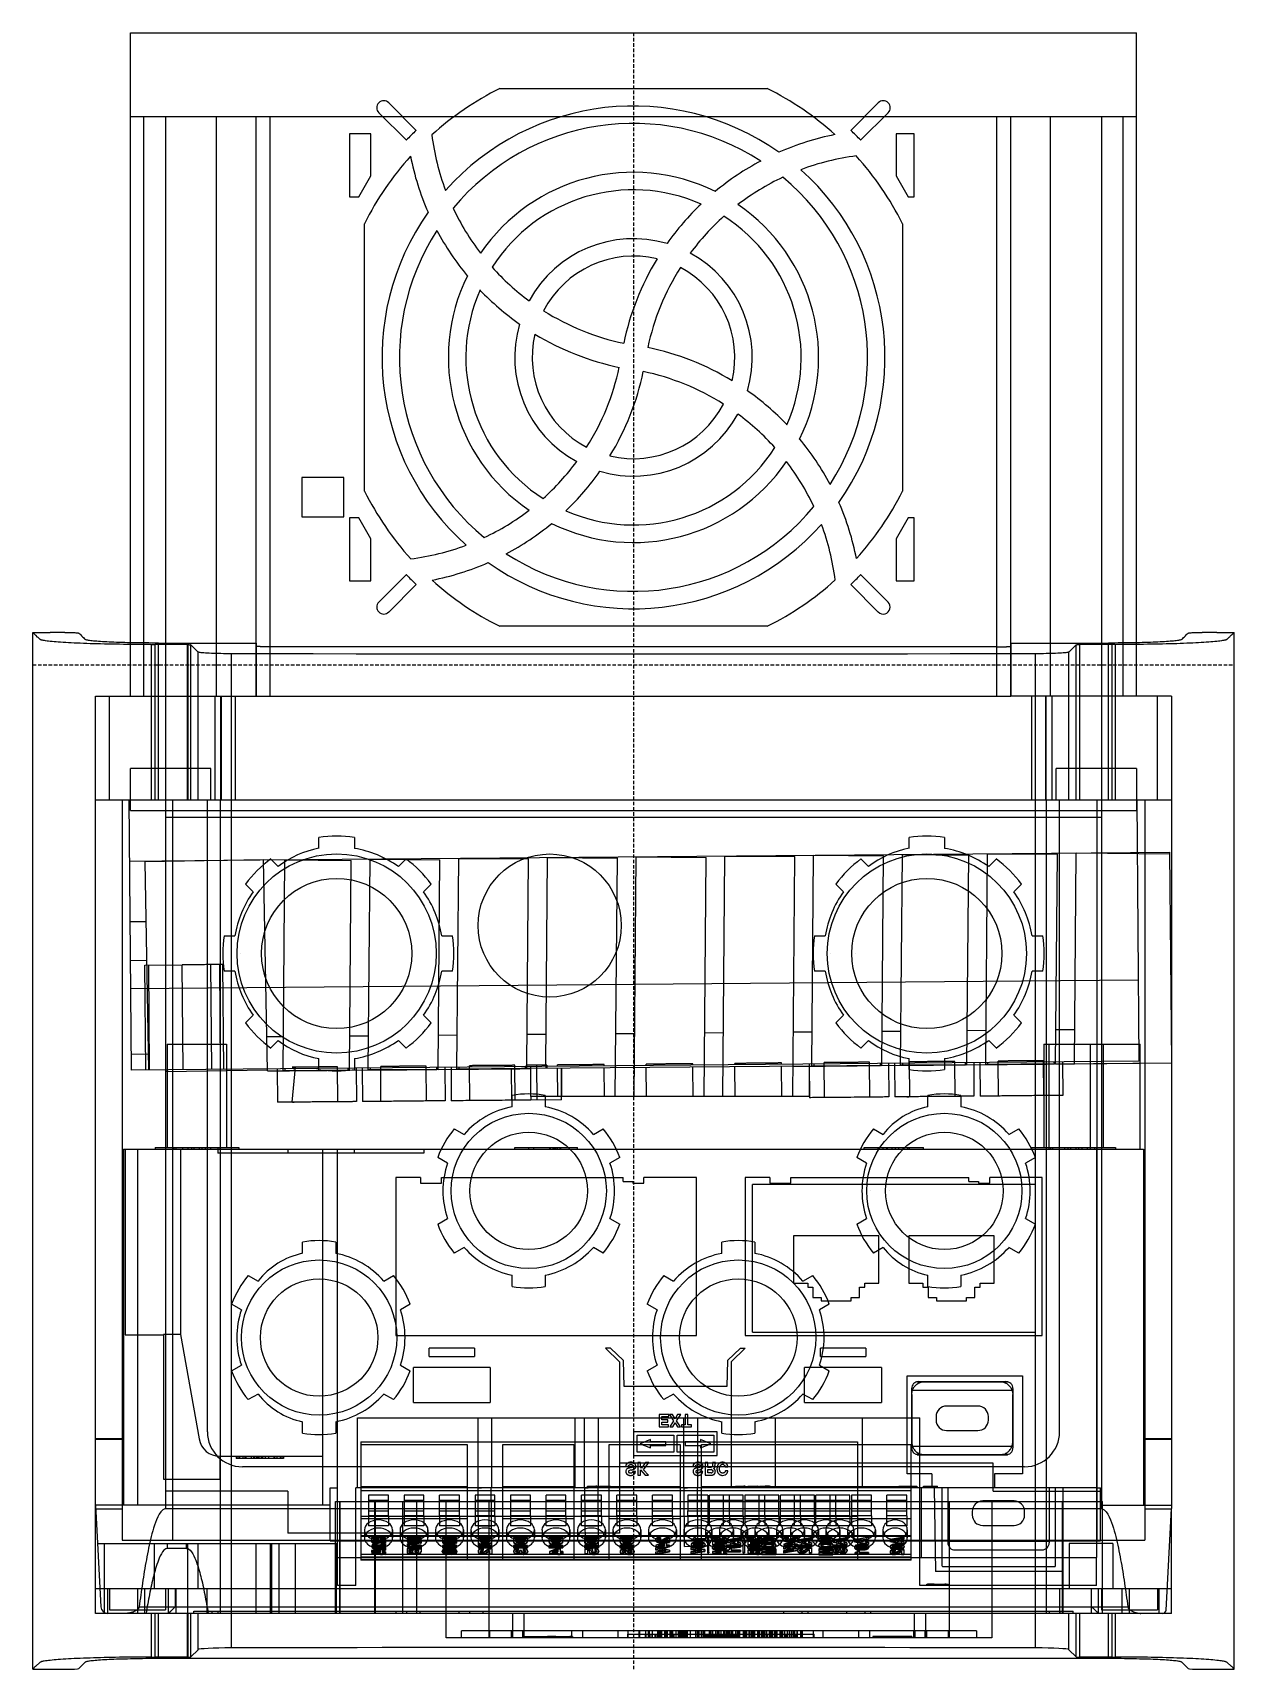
# Model space of a CAD drawing. Extents: x 0 to 171, y 0 to 233.
import ezdxf

# ---------------------------------------------------------------- set-up
doc = ezdxf.new("R2010")
doc.units = 0
doc.linetypes.add('DASHED', pattern=[0.75, 0.5, -0.25])
doc.layers.add('-15N-THT. THIẾT BỊ ĐÓNG MỞ', color=40, linetype='CONTINUOUS')

# ---------------------------------------------------------------- blocks, each defined once
blk = doc.blocks.new('06 - N - SC VSD CHIẾU TRÊN ATV630U75~D11N4')
at = {"layer": '-15N-THT. THIẾT BỊ ĐÓNG MỞ'}
for p, q in [((-71.58, -94.45), (-71.58, 0)), ((-71.58, 0), (71.58, 0)), ((71.58, -94.45), (71.58, 0)), ((-19.04, -7.95), (-19.04, -7.95)), ((-19.04, -7.95), (19.04, -7.95)), ((19.04, -7.95), (19.04, -7.95)), ((-36.54, -10.69), (-36.54, -10.69)), ((-32.33, -15.31), (-36.25, -11.39)), ((-36.25, -11.39), (-36.25, -11.39)), ((-34.84, -9.98), (-34.84, -9.98)), ((-34.84, -9.98), (-30.93, -13.9)), ((30.93, -13.9), (34.84, -9.98)), ((36.25, -11.39), (32.33, -15.31)), ((34.84, -9.98), (34.84, -9.98)), ((36.25, -11.39), (36.25, -11.39)), ((36.54, -10.69), (36.54, -10.69)), ((-71.58, -11.93), (-71.58, -11.93)), ((-71.58, -11.93), (71.58, -11.93)), ((-69.69, -94.45), (-69.69, -11.93)), ((-66.61, -11.93), (-66.61, -210.14)), ((-64.62, -11.93), (-64.62, -11.93)), ((-59.33, -94.45), (-59.33, -11.93)), ((-58.65, -11.93), (-58.65, -11.93)), ((-53.68, -94.45), (-53.68, -11.93)), ((-53.68, -11.93), (-53.68, -11.93)), ((-51.69, -94.45), (-51.69, -11.93)), ((-30.93, -13.9), (-30.93, -13.9)), ((30.93, -13.9), (30.93, -13.9)), ((51.69, -94.45), (51.69, -11.93)), ((53.68, -94.45), (53.68, -11.93)), ((53.68, -11.93), (53.68, -11.93)), ((58.65, -11.93), (58.65, -11.93)), ((59.33, -94.45), (59.33, -11.93)), ((64.62, -11.93), (64.62, -11.93)), ((66.61, -11.93), (66.61, -210.14)), ((69.69, -94.45), (69.69, -11.93)), ((71.58, -11.93), (71.58, -11.93)), ((-37.36, -14.4), (-40.44, -14.4)), ((-40.44, -14.4), (-40.44, -14.4)), ((-40.44, -14.4), (-40.44, -23.38)), ((-37.36, -14.4), (-37.36, -14.4)), ((-37.36, -20.4), (-37.36, -14.4)), ((-32.33, -15.31), (-32.33, -15.31)), ((-28.7, -14.55), (-28.7, -14.55)), ((28.67, -14.52), (28.67, -14.52)), ((32.33, -15.31), (32.33, -15.31)), ((39.93, -14.4), (37.36, -14.4)), ((37.36, -14.4), (37.36, -14.4)), ((37.36, -14.4), (37.36, -20.4)), ((39.93, -14.4), (39.93, -14.4)), ((39.93, -23.38), (39.93, -14.4)), ((-31.73, -17.58), (-31.73, -17.58)), ((18.1, -18.27), (18.1, -18.27)), ((20.68, -17.02), (20.68, -17.02)), ((31.7, -17.55), (31.7, -17.55)), ((-39.08, -23.38), (-37.36, -20.4)), ((-37.36, -20.4), (-37.36, -20.4)), ((21.25, -20.58), (21.25, -20.58)), ((23.81, -19.5), (23.81, -19.5)), ((37.36, -20.4), (39.08, -23.38)), ((37.36, -20.4), (37.36, -20.4)), ((-26.75, -22.45), (-26.75, -22.45)), ((11.65, -22.6), (11.65, -22.6)), ((-40.44, -23.38), (-39.08, -23.38)), ((-40.44, -23.38), (-40.44, -23.38)), ((-39.08, -23.38), (-39.08, -23.38)), ((-29.23, -25.57), (-29.23, -25.57)), ((-25.66, -25), (-25.66, -25)), ((9.62, -24.4), (9.62, -24.4)), ((14.86, -24.48), (14.86, -24.48)), ((39.08, -23.38), (39.93, -23.38)), ((39.08, -23.38), (39.08, -23.38)), ((39.93, -23.38), (39.93, -23.38)), ((-38.28, -65.27), (-38.28, -27.19)), ((-38.28, -27.19), (-38.28, -27.19)), ((12.87, -26.14), (12.87, -26.14)), ((38.28, -27.19), (38.28, -27.19)), ((38.28, -27.19), (38.28, -65.27)), ((-27.97, -28.15), (-27.97, -28.15)), ((4.78, -30.02), (4.78, -30.02)), ((-21.77, -31.39), (-21.77, -31.39)), ((3.35, -32.21), (3.35, -32.21)), ((8.08, -31.39), (8.08, -31.39)), ((-23.65, -34.61), (-23.65, -34.61)), ((-20.11, -33.39), (-20.11, -33.39)), ((6.67, -33.45), (6.67, -33.45)), ((-21.85, -36.63), (-21.85, -36.63)), ((-14.86, -38.17), (-14.86, -38.17)), ((-12.79, -39.58), (-12.79, -39.58)), ((-16.22, -41.47), (-16.22, -41.47)), ((-14.03, -42.91), (-14.03, -42.91)), ((-1.39, -44.22), (-1.39, -44.22)), ((2.03, -44.82), (2.03, -44.82)), ((-2.03, -47.64), (-2.03, -47.64)), ((1.39, -48.24), (1.39, -48.24)), ((14.03, -49.55), (14.03, -49.55)), ((16.22, -50.99), (16.22, -50.99)), ((12.79, -52.88), (12.79, -52.88)), ((14.86, -54.29), (14.86, -54.29)), ((21.85, -55.83), (21.85, -55.83)), ((23.65, -57.85), (23.65, -57.85)), ((-6.67, -59.01), (-6.67, -59.01)), ((-3.35, -60.25), (-3.35, -60.25)), ((20.11, -59.07), (20.11, -59.07)), ((-8.08, -61.07), (-8.08, -61.07)), ((-4.78, -62.44), (-4.78, -62.44)), ((21.77, -61.07), (21.77, -61.07)), ((-47.22, -63.32), (-47.22, -68.91)), ((-47.22, -63.32), (-47.22, -63.32)), ((-41.21, -63.32), (-47.22, -63.32)), ((-41.21, -63.32), (-41.21, -63.32)), ((-41.21, -68.91), (-41.21, -63.32)), ((27.97, -64.31), (27.97, -64.31)), ((-38.28, -65.27), (-38.28, -65.27)), ((-12.87, -66.33), (-12.87, -66.33)), ((25.66, -67.46), (25.66, -67.46)), ((29.23, -66.89), (29.23, -66.89)), ((38.28, -65.27), (38.28, -65.27)), ((-47.22, -68.91), (-47.22, -68.91)), ((-47.22, -68.91), (-41.21, -68.91)), ((-41.21, -68.91), (-41.21, -68.91)), ((-40.44, -69.08), (-40.44, -78.06)), ((-40.44, -69.08), (-40.44, -69.08)), ((-39.08, -69.08), (-40.44, -69.08)), ((-39.08, -69.08), (-39.08, -69.08)), ((-37.36, -72.06), (-39.08, -69.08)), ((-14.86, -67.98), (-14.86, -67.98)), ((-11.65, -69.86), (-11.65, -69.86)), ((-9.62, -68.07), (-9.62, -68.07)), ((39.08, -69.08), (37.36, -72.06)), ((39.08, -69.08), (39.08, -69.08)), ((39.93, -69.08), (39.08, -69.08)), ((39.93, -69.08), (39.93, -69.08)), ((39.93, -78.06), (39.93, -69.08)), ((-37.36, -72.06), (-37.36, -72.06)), ((-37.36, -78.06), (-37.36, -72.06)), ((-21.25, -71.88), (-21.25, -71.88)), ((26.75, -70.02), (26.75, -70.02)), ((37.36, -72.06), (37.36, -78.06)), ((37.36, -72.06), (37.36, -72.06)), ((-23.81, -72.96), (-23.81, -72.96)), ((-18.1, -74.19), (-18.1, -74.19)), ((-31.7, -74.92), (-31.7, -74.92)), ((-20.68, -75.44), (-20.68, -75.44)), ((31.73, -74.88), (31.73, -74.88)), ((-40.44, -78.06), (-40.44, -78.06)), ((-40.44, -78.06), (-37.36, -78.06)), ((-37.36, -78.06), (-37.36, -78.06)), ((-36.25, -81.07), (-32.33, -77.16)), ((-30.93, -78.56), (-34.84, -82.48)), ((-32.33, -77.16), (-32.33, -77.16)), ((-30.93, -78.56), (-30.93, -78.56)), ((-28.67, -77.95), (-28.67, -77.95)), ((28.7, -77.91), (28.7, -77.91)), ((30.93, -78.56), (30.93, -78.56)), ((34.84, -82.48), (30.93, -78.56)), ((32.33, -77.16), (32.33, -77.16)), ((32.33, -77.16), (36.25, -81.07)), ((37.36, -78.06), (39.93, -78.06)), ((37.36, -78.06), (37.36, -78.06)), ((39.93, -78.06), (39.93, -78.06)), ((-36.25, -81.07), (-36.25, -81.07)), ((36.25, -81.07), (36.25, -81.07)), ((-36.54, -81.77), (-36.54, -81.77)), ((-34.84, -82.48), (-34.84, -82.48)), ((34.84, -82.48), (34.84, -82.48)), ((36.54, -81.77), (36.54, -81.77)), ((-85.5, -85.39), (-85.5, -85.39)), ((-85.5, -85.39), (-85.49, -85.39)), ((-85.21, -85.69), (-85.5, -85.39)), ((-85.5, -233), (-85.5, -85.39)), ((-85.49, -85.39), (-85.47, -85.39)), ((-85.47, -85.39), (-85.44, -85.39)), ((-85.44, -85.39), (-85.41, -85.39)), ((-85.41, -85.39), (-85.37, -85.39)), ((-85.37, -85.39), (-85.33, -85.39)), ((-85.33, -85.39), (-85.28, -85.39)), ((-85.28, -85.39), (-85.23, -85.39)), ((-85.23, -85.39), (-85.17, -85.39)), ((-85.15, -85.75), (-85.21, -85.69)), ((-85.17, -85.39), (-85.11, -85.39)), ((-85.09, -85.8), (-85.15, -85.75)), ((-85.11, -85.39), (-85.04, -85.39)), ((-85.09, -85.8), (-85.09, -85.8)), ((-85.09, -85.8), (-85.09, -85.8)), ((-85.09, -85.8), (-85.09, -85.8)), ((-85.09, -85.8), (-85.09, -85.8)), ((-85.09, -85.8), (-85.09, -85.8)), ((-85.09, -85.8), (-85.09, -85.8)), ((-85.09, -85.8), (-85.09, -85.8)), ((-85.09, -85.8), (-85.09, -85.8)), ((-85.09, -85.8), (-85.09, -85.8)), ((-85.09, -85.8), (-85.09, -85.8)), ((-85.09, -85.8), (-85.08, -85.8)), ((-85.08, -85.8), (-85.08, -85.8)), ((-85.08, -85.8), (-85.08, -85.8)), ((-85.08, -85.8), (-85.08, -85.8)), ((-85.08, -85.8), (-85.08, -85.8)), ((-85.08, -85.8), (-85.08, -85.8)), ((-85.08, -85.8), (-85.08, -85.8)), ((-85.08, -85.8), (-85.07, -85.8)), ((-85.07, -85.8), (-85.07, -85.8)), ((-85.07, -85.8), (-85.07, -85.8)), ((-85.07, -85.8), (-85.07, -85.8)), ((-85.07, -85.8), (-85.07, -85.8)), ((-85.07, -85.8), (-85.06, -85.8)), ((-85.06, -85.8), (-85.06, -85.8)), ((-85.06, -85.8), (-85.06, -85.8)), ((-85.06, -85.8), (-85.06, -85.8)), ((-85.06, -85.8), (-85.05, -85.8)), ((-85.05, -85.8), (-85.05, -85.8)), ((-85.05, -85.8), (-85.05, -85.8)), ((-85.05, -85.8), (-85.04, -85.8)), ((-85.04, -85.39), (-84.97, -85.39)), ((-85.04, -85.8), (-85.04, -85.8)), ((-84.81, -86.04), (-85.04, -85.8)), ((-84.97, -85.39), (-84.9, -85.39)), ((-84.9, -85.39), (-84.82, -85.39)), ((-84.82, -85.39), (-84.74, -85.39)), ((-84.73, -86.11), (-84.81, -86.04)), ((-84.74, -85.39), (-84.66, -85.39)), ((-84.65, -86.19), (-84.73, -86.11)), ((-84.66, -85.39), (-84.58, -85.39)), ((-84.49, -86.35), (-84.65, -86.19)), ((-84.58, -85.39), (-84.5, -85.39)), ((-84.5, -85.39), (-84.41, -85.39)), ((-84.41, -85.39), (-84.32, -85.39)), ((-84.32, -85.39), (-84.23, -85.39)), ((-84.23, -85.39), (-84.15, -85.39)), ((-84.15, -85.39), (-84.05, -85.39)), ((-84.05, -85.39), (-83.96, -85.39)), ((-83.96, -85.39), (-83.87, -85.39)), ((-83.87, -85.39), (-83.78, -85.39)), ((-83.78, -85.39), (-83.68, -85.39)), ((-83.68, -85.39), (-83.59, -85.39)), ((-83.59, -85.39), (-83.5, -85.39)), ((-83.5, -85.39), (-83.4, -85.39)), ((-83.4, -85.39), (-83.31, -85.39)), ((-83.31, -85.39), (-83.21, -85.39)), ((-83.21, -85.39), (-83.11, -85.39)), ((-83.11, -85.39), (-83.02, -85.39)), ((-80.92, -85.39), (-83.02, -85.39)), ((-80.92, -85.39), (-80.76, -85.39)), ((-80.76, -85.39), (-80.6, -85.39)), ((-80.6, -85.39), (-80.44, -85.39)), ((-80.44, -85.39), (-80.29, -85.39)), ((-80.29, -85.39), (-80.14, -85.4)), ((-80.14, -85.4), (-80, -85.4)), ((-80, -85.4), (-79.86, -85.4)), ((-79.86, -85.4), (-79.73, -85.41)), ((-79.73, -85.41), (-79.6, -85.41)), ((-79.6, -85.41), (-79.49, -85.42)), ((-79.49, -85.42), (-79.38, -85.43)), ((-79.38, -85.43), (-79.29, -85.43)), ((-79.29, -85.43), (-79.2, -85.44)), ((-79.2, -85.44), (-79.13, -85.45)), ((-79.13, -85.45), (-79.06, -85.45)), ((-79.06, -85.45), (-79.01, -85.46)), ((-79.01, -85.46), (-78.97, -85.47)), ((-78.97, -85.47), (-78.94, -85.48)), ((-78.94, -85.48), (-78.93, -85.49)), ((-78.93, -85.49), (-78.8, -85.61)), ((-78.8, -85.61), (-78.67, -85.74)), ((-78.67, -85.74), (-78.55, -85.87)), ((-78.55, -85.87), (-78.42, -86)), ((-78.42, -86), (-78.29, -86.12)), ((-78.29, -86.12), (-78.16, -86.25)), ((19.04, -84.51), (-19.04, -84.51)), ((-19.04, -84.51), (-19.04, -84.51)), ((19.04, -84.51), (19.04, -84.51)), ((78.16, -86.25), (78.29, -86.12)), ((78.29, -86.12), (78.42, -86)), ((78.42, -86), (78.55, -85.87)), ((78.55, -85.87), (78.67, -85.74)), ((78.67, -85.74), (78.8, -85.61)), ((78.8, -85.61), (78.93, -85.49)), ((78.93, -85.49), (78.94, -85.48)), ((78.94, -85.48), (78.97, -85.47)), ((78.97, -85.47), (79.01, -85.46)), ((79.01, -85.46), (79.06, -85.45)), ((79.06, -85.45), (79.13, -85.45)), ((79.13, -85.45), (79.2, -85.44)), ((79.2, -85.44), (79.29, -85.43)), ((79.29, -85.43), (79.38, -85.43)), ((79.38, -85.43), (79.49, -85.42)), ((79.49, -85.42), (79.6, -85.41)), ((79.6, -85.41), (79.73, -85.41)), ((79.73, -85.41), (79.86, -85.4)), ((79.86, -85.4), (80, -85.4)), ((80, -85.4), (80.14, -85.4)), ((80.14, -85.4), (80.29, -85.39)), ((80.29, -85.39), (80.44, -85.39)), ((80.44, -85.39), (80.6, -85.39)), ((80.6, -85.39), (80.76, -85.39)), ((80.76, -85.39), (80.92, -85.39)), ((83.02, -85.39), (80.92, -85.39)), ((83.02, -85.39), (83.5, -85.39)), ((83.5, -85.39), (83.96, -85.39)), ((83.96, -85.39), (84.41, -85.39)), ((84.41, -85.39), (84.82, -85.39)), ((84.65, -86.19), (84.57, -86.27)), ((84.73, -86.11), (84.65, -86.19)), ((84.81, -86.04), (84.73, -86.11)), ((84.88, -85.96), (84.81, -86.04)), ((84.82, -85.39), (85.17, -85.39)), ((84.96, -85.88), (84.88, -85.96)), ((85.04, -85.8), (84.96, -85.88)), ((85.05, -85.8), (85.04, -85.8)), ((85.08, -85.8), (85.05, -85.8)), ((85.05, -85.8), (85.05, -85.8)), ((85.09, -85.8), (85.08, -85.8)), ((85.15, -85.75), (85.09, -85.8)), ((85.21, -85.69), (85.15, -85.75)), ((85.17, -85.39), (85.41, -85.39)), ((85.5, -85.39), (85.21, -85.69)), ((85.41, -85.39), (85.5, -85.39)), ((85.5, -233), (85.5, -85.39)), ((-84.48, -86.36), (-84.49, -86.35)), ((-84.46, -86.38), (-84.48, -86.36)), ((-84.43, -86.39), (-84.46, -86.38)), ((-84.41, -86.4), (-84.43, -86.39)), ((-84.37, -86.42), (-84.41, -86.4)), ((-84.34, -86.43), (-84.37, -86.42)), ((-84.29, -86.44), (-84.34, -86.43)), ((-84.33, -86.45), (-84.33, -86.45)), ((-84.33, -86.45), (-84.32, -86.45)), ((-84.28, -86.46), (-84.33, -86.45)), ((-84.32, -86.45), (-84.31, -86.44)), ((-84.32, -86.45), (-84.32, -86.45)), ((-84.31, -86.44), (-84.31, -86.44)), ((-84.31, -86.44), (-84.3, -86.44)), ((-84.3, -86.44), (-84.29, -86.44)), ((-84.22, -86.48), (-84.28, -86.46)), ((-84.16, -86.49), (-84.22, -86.48)), ((-84.09, -86.51), (-84.16, -86.49)), ((-84.02, -86.52), (-84.09, -86.51)), ((-83.94, -86.53), (-84.02, -86.52)), ((-83.85, -86.55), (-83.94, -86.53)), ((-83.67, -86.58), (-83.85, -86.55)), ((-83.47, -86.61), (-83.67, -86.58)), ((-83.25, -86.63), (-83.47, -86.61)), ((-83.01, -86.66), (-83.25, -86.63)), ((-82.75, -86.69), (-83.01, -86.66)), ((-82.47, -86.71), (-82.75, -86.69)), ((-82.17, -86.74), (-82.47, -86.71)), ((-81.86, -86.76), (-82.17, -86.74)), ((-81.53, -86.79), (-81.86, -86.76)), ((-81.18, -86.81), (-81.53, -86.79)), ((-80.81, -86.83), (-81.18, -86.81)), ((-80.43, -86.85), (-80.81, -86.83)), ((-80.03, -86.88), (-80.43, -86.85)), ((-79.61, -86.9), (-80.03, -86.88)), ((-79.19, -86.92), (-79.61, -86.9)), ((-78.74, -86.93), (-79.19, -86.92)), ((-78.29, -86.95), (-78.74, -86.93)), ((-77.82, -86.97), (-78.29, -86.95)), ((-78.16, -86.25), (-78.04, -86.38)), ((-78, -86.4), (-78.04, -86.38)), ((-77.95, -86.43), (-78, -86.4)), ((-77.88, -86.45), (-77.95, -86.43)), ((-77.79, -86.47), (-77.88, -86.45)), ((-77.34, -86.99), (-77.82, -86.97)), ((-77.68, -86.5), (-77.79, -86.47)), ((-77.55, -86.52), (-77.68, -86.5)), ((-77.4, -86.54), (-77.55, -86.52)), ((-77.23, -86.56), (-77.4, -86.54)), ((-76.85, -87), (-77.34, -86.99)), ((-77.05, -86.59), (-77.23, -86.56)), ((-76.84, -86.61), (-77.05, -86.59)), ((-76.35, -87.02), (-76.85, -87)), ((-76.62, -86.63), (-76.84, -86.61)), ((-76.39, -86.65), (-76.62, -86.63)), ((-76.13, -86.67), (-76.39, -86.65)), ((-75.84, -87.03), (-76.35, -87.02)), ((-75.86, -86.69), (-76.13, -86.67)), ((-75.58, -86.71), (-75.86, -86.69)), ((-75.31, -87.04), (-75.84, -87.03)), ((-75.28, -86.72), (-75.58, -86.71)), ((-74.78, -87.05), (-75.31, -87.04)), ((-74.96, -86.74), (-75.28, -86.72)), ((-74.64, -86.76), (-74.96, -86.74)), ((-74.25, -87.06), (-74.78, -87.05)), ((-74.29, -86.77), (-74.64, -86.76)), ((-73.94, -86.79), (-74.29, -86.77)), ((-73.7, -87.07), (-74.25, -87.06)), ((-73.57, -86.8), (-73.94, -86.79)), ((-73.15, -87.08), (-73.7, -87.07)), ((-73.2, -86.81), (-73.57, -86.8)), ((-72.81, -86.83), (-73.2, -86.81)), ((-72.59, -87.09), (-73.15, -87.08)), ((-72.41, -86.84), (-72.81, -86.83)), ((-72.03, -87.09), (-72.59, -87.09)), ((-72, -86.85), (-72.41, -86.84)), ((-71.46, -87.1), (-72.03, -87.09)), ((-71.59, -86.86), (-72, -86.85)), ((-71.17, -86.87), (-71.59, -86.86)), ((-70.9, -87.1), (-71.46, -87.1)), ((-70.74, -86.87), (-71.17, -86.87)), ((-70.33, -87.1), (-70.9, -87.1)), ((-70.3, -86.88), (-70.74, -86.87)), ((-69.75, -87.11), (-70.33, -87.1)), ((-69.86, -86.89), (-70.3, -86.88)), ((-69.42, -86.89), (-69.86, -86.89)), ((-69.18, -87.11), (-69.75, -87.11)), ((-68.97, -86.89), (-69.42, -86.89)), ((-68.6, -87.11), (-69.18, -87.11)), ((-68.52, -86.9), (-68.97, -86.89)), ((-68.6, -87.11), (-68.53, -87.11)), ((-68.6, -109.23), (-68.6, -87.11)), ((-68.53, -87.11), (-68.38, -87.11)), ((-68.06, -86.9), (-68.52, -86.9)), ((-68.38, -87.11), (-68.31, -87.12)), ((-68.31, -87.12), (-68.23, -87.12)), ((-68.23, -87.12), (-68.16, -87.12)), ((-68.16, -87.12), (-68.08, -87.12)), ((-67.81, -87.12), (-68.08, -87.12)), ((-68.08, -109.23), (-68.08, -87.12)), ((-67.61, -86.9), (-68.06, -86.9)), ((-67.75, -87.12), (-67.81, -87.12)), ((-63.52, -87.12), (-67.75, -87.12)), ((-67.61, -109.23), (-67.61, -86.9)), ((-67.61, -86.9), (-53.7, -86.9)), ((-63.5, -87.12), (-63.52, -87.12)), ((-63.52, -87.12), (-63.52, -109.23)), ((-63.43, -87.12), (-63.5, -87.12)), ((-63.41, -87.12), (-63.43, -87.12)), ((-63.36, -87.12), (-63.41, -87.12)), ((-63.36, -87.12), (-63.34, -87.12)), ((-63.36, -109.23), (-63.36, -87.12)), ((-63.34, -87.12), (-63.32, -87.12)), ((-63.32, -87.12), (-63.3, -87.12)), ((-63.3, -87.12), (-63.28, -87.12)), ((-63.28, -87.12), (-63.26, -87.13)), ((-63.26, -87.13), (-63.25, -87.13)), ((-63.25, -87.13), (-63.23, -87.13)), ((-63.23, -87.13), (-63.21, -87.13)), ((-63.21, -87.13), (-63.19, -87.13)), ((-63.19, -87.13), (-63.18, -87.13)), ((-63.18, -87.13), (-63.16, -87.13)), ((-63.16, -87.13), (-63.15, -87.13)), ((-63.15, -87.13), (-63.13, -87.13)), ((-63.13, -87.13), (-63.12, -87.13)), ((-63.12, -87.13), (-63.11, -87.13)), ((-63.11, -87.13), (-63.1, -87.13)), ((-63.1, -87.13), (-63.09, -87.14)), ((-63.09, -87.14), (-63.08, -87.14)), ((-63.08, -87.14), (-63.07, -87.14)), ((-63.05, -87.14), (-63.07, -87.14)), ((-63.07, -87.14), (-63.07, -109.23)), ((-63.04, -87.14), (-63.05, -87.14)), ((-63.05, -87.14), (-63.05, -87.14)), ((-63.03, -87.14), (-63.04, -87.14)), ((-63.04, -87.14), (-63.04, -87.14)), ((-63.02, -87.14), (-63.03, -87.14)), ((-62.73, -87.44), (-63.02, -87.14)), ((-63.02, -109.23), (-63.02, -87.14)), ((-62.58, -87.58), (-62.73, -87.44)), ((-62.43, -87.73), (-62.58, -87.58)), ((-62.13, -88.03), (-62.43, -87.73)), ((-61.98, -88.18), (-62.13, -88.03)), ((-61.95, -88.2), (-61.98, -88.18)), ((-61.98, -109.23), (-61.98, -88.18)), ((-61.88, -88.22), (-61.95, -88.2)), ((-61.79, -88.24), (-61.88, -88.22)), ((-61.67, -88.26), (-61.79, -88.24)), ((-61.51, -88.28), (-61.67, -88.26)), ((-61.34, -88.29), (-61.51, -88.28)), ((-61.13, -88.31), (-61.34, -88.29)), ((-60.9, -88.33), (-61.13, -88.31)), ((-60.65, -88.34), (-60.9, -88.33)), ((-60.37, -88.36), (-60.65, -88.34)), ((-60.08, -88.37), (-60.37, -88.36)), ((-59.76, -88.38), (-60.08, -88.37)), ((-59.43, -88.39), (-59.76, -88.38)), ((-59.09, -88.4), (-59.43, -88.39)), ((-58.73, -88.41), (-59.09, -88.4)), ((-58.36, -88.42), (-58.73, -88.41)), ((-57.98, -88.42), (-58.36, -88.42)), ((-57.6, -88.42), (-57.98, -88.42)), ((-57.21, -88.43), (-57.6, -88.42)), ((-51.14, -88.44), (-57.21, -88.43)), ((-57.21, -229.97), (-57.21, -88.43)), ((-53.7, -86.9), (-53.7, -94.45)), ((-53.7, -86.9), (-53.7, -86.9)), ((-53.7, -86.9), (-53.69, -86.91)), ((-53.69, -86.91), (-53.69, -86.91)), ((-53.69, -86.91), (-53.69, -86.91)), ((-53.69, -86.91), (-53.68, -86.92)), ((-53.68, -86.92), (-53.68, -86.92)), ((-53.68, -86.92), (-53.68, -86.92)), ((-53.68, -87.35), (-53.68, -87.34)), ((-53.67, -87.35), (-53.68, -87.35)), ((-53.66, -87.35), (-53.67, -87.35)), ((-53.65, -87.36), (-53.66, -87.35)), ((-53.63, -87.36), (-53.65, -87.36)), ((-53.61, -87.37), (-53.63, -87.36)), ((-53.58, -87.37), (-53.61, -87.37)), ((-53.56, -87.38), (-53.58, -87.37)), ((-53.52, -87.38), (-53.56, -87.38)), ((-53.49, -87.39), (-53.52, -87.38)), ((-53.44, -87.39), (-53.49, -87.39)), ((-53.4, -87.39), (-53.44, -87.39)), ((-53.35, -87.4), (-53.4, -87.39)), ((-53.3, -87.4), (-53.35, -87.4)), ((-53.25, -87.41), (-53.3, -87.4)), ((-53.19, -87.41), (-53.25, -87.41)), ((-53.13, -87.41), (-53.19, -87.41)), ((-53.07, -87.42), (-53.13, -87.41)), ((-53, -87.42), (-53.07, -87.42)), ((-52.93, -87.42), (-53, -87.42)), ((-52.86, -87.42), (-52.93, -87.42)), ((-52.79, -87.43), (-52.86, -87.42)), ((-52.71, -87.43), (-52.79, -87.43)), ((-52.64, -87.43), (-52.71, -87.43)), ((-52.56, -87.43), (-52.64, -87.43)), ((-52.48, -87.44), (-52.56, -87.43)), ((-52.39, -87.44), (-52.48, -87.44)), ((-52.31, -87.44), (-52.39, -87.44)), ((-52.22, -87.44), (-52.31, -87.44)), ((-52.14, -87.44), (-52.22, -87.44)), ((-52.05, -87.44), (-52.14, -87.44)), ((-51.96, -87.44), (-52.05, -87.44)), ((-51.87, -87.44), (-51.96, -87.44)), ((-51.78, -87.44), (-51.87, -87.44)), ((-51.69, -87.44), (-51.78, -87.44)), ((51.69, -87.44), (-51.69, -87.44)), ((-45.57, -88.45), (-51.14, -88.44)), ((-39.49, -88.46), (-45.57, -88.45)), ((-33.42, -88.46), (-39.49, -88.46)), ((-27.34, -88.47), (-33.42, -88.46)), ((-21.27, -88.48), (-27.34, -88.47)), ((-15.19, -88.48), (-21.27, -88.48)), ((-9.12, -88.48), (-15.19, -88.48)), ((-3.04, -88.48), (-9.12, -88.48)), ((3.04, -88.48), (-3.04, -88.48)), ((9.12, -88.48), (3.04, -88.48)), ((15.19, -88.48), (9.12, -88.48)), ((21.27, -88.48), (15.19, -88.48)), ((27.34, -88.47), (21.27, -88.48)), ((33.42, -88.46), (27.34, -88.47)), ((38.99, -88.46), (33.42, -88.46)), ((45.07, -88.45), (38.99, -88.46)), ((51.14, -88.44), (45.07, -88.45)), ((57.21, -88.43), (51.14, -88.44)), ((51.69, -87.44), (51.78, -87.44)), ((51.78, -87.44), (51.87, -87.44)), ((51.87, -87.44), (51.96, -87.44)), ((51.96, -87.44), (52.05, -87.44)), ((52.05, -87.44), (52.14, -87.44)), ((52.14, -87.44), (52.22, -87.44)), ((52.22, -87.44), (52.31, -87.44)), ((52.31, -87.44), (52.39, -87.44)), ((52.39, -87.44), (52.48, -87.44)), ((52.48, -87.44), (52.56, -87.43)), ((52.56, -87.43), (52.64, -87.43)), ((52.64, -87.43), (52.71, -87.43)), ((52.71, -87.43), (52.79, -87.43)), ((52.79, -87.43), (52.86, -87.42)), ((52.86, -87.42), (52.93, -87.42)), ((52.93, -87.42), (53, -87.42)), ((53, -87.42), (53.07, -87.42)), ((53.07, -87.42), (53.13, -87.41)), ((53.13, -87.41), (53.19, -87.41)), ((53.19, -87.41), (53.25, -87.41)), ((53.25, -87.41), (53.3, -87.4)), ((53.3, -87.4), (53.35, -87.4)), ((53.35, -87.4), (53.4, -87.39)), ((53.4, -87.39), (53.44, -87.39)), ((53.44, -87.39), (53.49, -87.39)), ((53.49, -87.39), (53.52, -87.38)), ((53.52, -87.38), (53.56, -87.38)), ((53.56, -87.38), (53.58, -87.37)), ((53.58, -87.37), (53.61, -87.37)), ((53.61, -87.37), (53.63, -87.36)), ((53.63, -87.36), (53.65, -87.36)), ((53.65, -87.36), (53.66, -87.35)), ((53.66, -87.35), (53.67, -87.35)), ((53.67, -87.35), (53.68, -87.35)), ((53.69, -86.91), (53.68, -86.92)), ((53.68, -86.92), (53.68, -86.92)), ((53.68, -86.92), (53.68, -86.92)), ((53.68, -87.35), (53.68, -87.34)), ((53.7, -86.9), (53.69, -86.91)), ((53.69, -86.91), (53.69, -86.91)), ((53.69, -86.91), (53.69, -86.91)), ((53.7, -86.9), (53.7, -94.45)), ((53.7, -86.9), (67.61, -86.9)), ((53.7, -86.9), (53.7, -86.9)), ((57.6, -88.42), (57.21, -88.43)), ((57.21, -229.97), (57.21, -88.43)), ((57.98, -88.42), (57.6, -88.42)), ((58.36, -88.42), (57.98, -88.42)), ((58.73, -88.41), (58.36, -88.42)), ((59.09, -88.4), (58.73, -88.41)), ((59.43, -88.39), (59.09, -88.4)), ((59.76, -88.38), (59.43, -88.39)), ((60.08, -88.37), (59.76, -88.38)), ((60.37, -88.36), (60.08, -88.37)), ((60.65, -88.34), (60.37, -88.36)), ((60.9, -88.33), (60.65, -88.34)), ((61.13, -88.31), (60.9, -88.33)), ((61.34, -88.29), (61.13, -88.31)), ((61.51, -88.28), (61.34, -88.29)), ((61.67, -88.26), (61.51, -88.28)), ((61.79, -88.24), (61.67, -88.26)), ((61.88, -88.22), (61.79, -88.24)), ((61.95, -88.2), (61.88, -88.22)), ((61.98, -88.18), (61.95, -88.2)), ((62.16, -88.01), (61.98, -88.18)), ((61.98, -109.23), (61.98, -88.18)), ((62.5, -87.66), (62.16, -88.01)), ((62.68, -87.49), (62.5, -87.66)), ((63.02, -87.14), (62.68, -87.49)), ((63.02, -87.14), (63.03, -87.14)), ((63.02, -109.23), (63.02, -87.14)), ((63.03, -87.14), (63.03, -87.13)), ((63.03, -87.13), (63.04, -87.13)), ((63.04, -87.13), (63.06, -87.13)), ((63.06, -87.13), (63.07, -87.13)), ((63.07, -87.13), (63.09, -87.13)), ((63.09, -87.13), (63.11, -87.13)), ((63.11, -87.13), (63.14, -87.12)), ((63.14, -87.12), (63.16, -87.12)), ((63.16, -87.12), (63.19, -87.12)), ((63.19, -87.12), (63.22, -87.12)), ((63.22, -87.12), (63.25, -87.12)), ((63.25, -87.12), (63.29, -87.12)), ((63.29, -87.12), (63.33, -87.12)), ((63.33, -87.12), (63.36, -87.12)), ((63.36, -87.12), (63.4, -87.11)), ((63.4, -87.11), (63.44, -87.11)), ((63.44, -87.11), (63.48, -87.11)), ((63.48, -87.11), (63.52, -87.11)), ((68.08, -87.11), (63.52, -87.11)), ((63.52, -109.23), (63.52, -87.11)), ((67.61, -109.23), (67.61, -86.9)), ((68.06, -86.9), (67.61, -86.9)), ((68.52, -86.9), (68.06, -86.9)), ((68.16, -87.11), (68.08, -87.11)), ((68.08, -87.11), (68.08, -109.23)), ((68.23, -87.11), (68.16, -87.11)), ((68.31, -87.11), (68.23, -87.11)), ((68.45, -87.11), (68.31, -87.11)), ((68.53, -87.11), (68.45, -87.11)), ((68.97, -86.89), (68.52, -86.9)), ((68.6, -87.11), (68.53, -87.11)), ((69.18, -87.11), (68.6, -87.11)), ((68.6, -109.23), (68.6, -87.11)), ((69.42, -86.89), (68.97, -86.89)), ((69.75, -87.11), (69.18, -87.11)), ((69.86, -86.89), (69.42, -86.89)), ((70.32, -87.1), (69.75, -87.11)), ((70.3, -86.88), (69.86, -86.89)), ((70.74, -86.87), (70.3, -86.88)), ((70.89, -87.1), (70.32, -87.1)), ((71.17, -86.87), (70.74, -86.87)), ((71.46, -87.1), (70.89, -87.1)), ((71.59, -86.86), (71.17, -86.87)), ((72.02, -87.09), (71.46, -87.1)), ((72, -86.85), (71.59, -86.86)), ((72.41, -86.84), (72, -86.85)), ((72.58, -87.09), (72.02, -87.09)), ((72.81, -86.83), (72.41, -86.84)), ((73.14, -87.08), (72.58, -87.09)), ((73.2, -86.81), (72.81, -86.83)), ((73.69, -87.07), (73.14, -87.08)), ((73.57, -86.8), (73.2, -86.81)), ((73.94, -86.79), (73.57, -86.8)), ((74.24, -87.06), (73.69, -87.07)), ((74.29, -86.77), (73.94, -86.79)), ((74.77, -87.05), (74.24, -87.06)), ((74.64, -86.76), (74.29, -86.77)), ((74.96, -86.74), (74.64, -86.76)), ((75.3, -87.04), (74.77, -87.05)), ((75.28, -86.72), (74.96, -86.74)), ((75.58, -86.71), (75.28, -86.72)), ((75.83, -87.03), (75.3, -87.04)), ((75.86, -86.69), (75.58, -86.71)), ((76.34, -87.02), (75.83, -87.03)), ((76.13, -86.67), (75.86, -86.69)), ((76.39, -86.65), (76.13, -86.67)), ((76.84, -87), (76.34, -87.02)), ((76.62, -86.63), (76.39, -86.65)), ((76.84, -86.61), (76.62, -86.63)), ((77.05, -86.59), (76.84, -86.61)), ((77.33, -86.99), (76.84, -87)), ((77.23, -86.56), (77.05, -86.59)), ((77.4, -86.54), (77.23, -86.56)), ((77.81, -86.97), (77.33, -86.99)), ((77.55, -86.52), (77.4, -86.54)), ((77.68, -86.5), (77.55, -86.52)), ((77.79, -86.47), (77.68, -86.5)), ((77.88, -86.45), (77.79, -86.47)), ((78.28, -86.95), (77.81, -86.97)), ((77.95, -86.43), (77.88, -86.45)), ((78, -86.4), (77.95, -86.43)), ((78.04, -86.38), (78, -86.4)), ((78.04, -86.38), (78.16, -86.25)), ((78.74, -86.93), (78.28, -86.95)), ((79.18, -86.92), (78.74, -86.93)), ((79.61, -86.9), (79.18, -86.92)), ((80.02, -86.88), (79.61, -86.9)), ((80.42, -86.85), (80.02, -86.88)), ((80.8, -86.83), (80.42, -86.85)), ((81.17, -86.81), (80.8, -86.83)), ((81.52, -86.79), (81.17, -86.81)), ((81.86, -86.76), (81.52, -86.79)), ((82.17, -86.74), (81.86, -86.76)), ((82.47, -86.71), (82.17, -86.74)), ((82.75, -86.69), (82.47, -86.71)), ((83.01, -86.66), (82.75, -86.69)), ((83.25, -86.63), (83.01, -86.66)), ((83.47, -86.61), (83.25, -86.63)), ((83.67, -86.58), (83.47, -86.61)), ((83.85, -86.55), (83.67, -86.58)), ((83.94, -86.53), (83.85, -86.55)), ((84.02, -86.52), (83.94, -86.53)), ((84.09, -86.51), (84.02, -86.52)), ((84.16, -86.49), (84.09, -86.51)), ((84.22, -86.48), (84.16, -86.49)), ((84.28, -86.46), (84.22, -86.48)), ((84.33, -86.45), (84.28, -86.46)), ((84.34, -86.43), (84.29, -86.44)), ((84.29, -86.44), (84.3, -86.44)), ((84.3, -86.44), (84.3, -86.44)), ((84.3, -86.44), (84.31, -86.44)), ((84.31, -86.44), (84.31, -86.45)), ((84.31, -86.45), (84.32, -86.45)), ((84.32, -86.45), (84.32, -86.45)), ((84.32, -86.45), (84.33, -86.45)), ((84.37, -86.42), (84.34, -86.43)), ((84.41, -86.4), (84.37, -86.42)), ((84.43, -86.39), (84.41, -86.4)), ((84.46, -86.38), (84.43, -86.39)), ((84.48, -86.36), (84.46, -86.38)), ((84.49, -86.35), (84.48, -86.36)), ((84.57, -86.27), (84.49, -86.35)), ((-76.55, -94.45), (-76.55, -94.45)), ((-76.55, -94.45), (-53.7, -94.45)), ((-76.55, -209.64), (-76.55, -94.45)), ((-74.56, -109.23), (-74.56, -94.45)), ((-71.58, -94.45), (-71.58, -94.45)), ((-59.6, -94.45), (-59.6, -109.23)), ((-58.72, -109.23), (-58.72, -94.45)), ((-58.65, -94.45), (-58.65, -94.45)), ((-58.65, -109.23), (-58.65, -94.45)), ((-56.66, -109.23), (-56.66, -94.45)), ((-53.7, -94.45), (53.7, -94.45)), ((-53.68, -94.45), (-53.68, -94.45)), ((53.68, -94.45), (53.68, -94.45)), ((76.55, -94.45), (53.7, -94.45)), ((56.66, -94.45), (56.66, -109.23)), ((58.65, -94.45), (58.65, -94.45)), ((58.65, -94.45), (58.65, -109.23)), ((58.72, -109.23), (58.72, -94.45)), ((59.6, -109.23), (59.6, -94.45)), ((71.58, -94.45), (71.58, -94.45)), ((74.56, -109.23), (74.56, -94.45)), ((76.55, -94.45), (76.55, -94.45)), ((76.55, -94.45), (76.55, -210.14)), ((-71.58, -110.72), (-71.58, -104.75)), ((-60.14, -104.75), (-71.58, -104.75)), ((-71.58, -104.75), (-71.58, -104.75)), ((-60.14, -104.75), (-60.14, -104.75)), ((-60.14, -109.23), (-60.14, -104.75)), ((71.58, -104.75), (60.14, -104.75)), ((60.14, -109.23), (60.14, -104.75)), ((60.14, -104.75), (60.14, -104.75)), ((71.58, -104.75), (71.58, -110.72)), ((71.58, -104.75), (71.58, -104.75)), ((-76.55, -109.23), (-76.55, -109.23)), ((-76.55, -109.23), (76.55, -109.23)), ((-72.79, -109.23), (-72.79, -214.61)), ((-72.79, -109.23), (-72.79, -109.23)), ((-71.84, -109.23), (-71.51, -147.7)), ((-71.84, -109.23), (-71.84, -109.23)), ((-71.58, -109.23), (-71.58, -109.23)), ((-66.61, -109.23), (-66.61, -109.23)), ((-65.59, -109.23), (-65.59, -214.61)), ((-60.64, -109.23), (-60.64, -109.23)), ((-60.64, -199.2), (-60.64, -109.23)), ((-60.14, -109.23), (-60.14, -109.23)), ((-58.79, -225.05), (-58.79, -109.23)), ((-58.65, -109.23), (-58.65, -109.23)), ((58.65, -109.23), (58.65, -109.23)), ((58.79, -225.05), (58.79, -109.23)), ((60.14, -109.23), (60.14, -109.23)), ((60.64, -199.2), (60.64, -109.23)), ((60.64, -109.23), (60.64, -109.23)), ((65.96, -109.23), (65.96, -214.61)), ((66.61, -109.23), (66.61, -109.23)), ((71.58, -109.23), (71.58, -109.23)), ((71.62, -109.23), (71.94, -146.44)), ((71.62, -109.23), (71.62, -109.23)), ((72.79, -109.23), (72.79, -214.61)), ((72.79, -109.23), (72.79, -109.23)), ((76.55, -109.23), (76.55, -109.23)), ((-71.58, -110.72), (71.58, -110.72)), ((-71.58, -110.72), (-71.58, -110.72)), ((-66.61, -110.72), (-66.61, -110.72)), ((-66.61, -111.71), (66.61, -111.71)), ((66.61, -110.72), (66.61, -110.72)), ((71.58, -110.72), (71.58, -110.72)), ((-44.78, -116.13), (-44.78, -114.59)), ((-44.78, -114.59), (-44.78, -114.59)), ((-44.78, -116.13), (-44.78, -116.13)), ((-42.25, -114.4), (-42.25, -114.4)), ((-39.73, -114.59), (-39.73, -116.13)), ((-39.73, -114.59), (-39.73, -114.59)), ((-39.73, -116.13), (-39.73, -116.13)), ((39.23, -116.13), (39.23, -114.59)), ((39.23, -114.59), (39.23, -114.59)), ((39.23, -116.13), (39.23, -116.13)), ((41.75, -114.4), (41.75, -114.4)), ((44.28, -114.59), (44.28, -116.13)), ((44.28, -114.59), (44.28, -114.59)), ((44.28, -116.13), (44.28, -116.13)), ((71.67, -115.53), (71.67, -115.53)), ((-71.78, -116.79), (-71.78, -116.79)), ((-71.77, -117.95), (-53.13, -117.78)), ((-71.77, -117.95), (-71.77, -117.95)), ((-52.64, -117.78), (-69.53, -118.07)), ((-69.53, -118.07), (-69.53, -118.07)), ((-69.53, -118.07), (-69.02, -147.68)), ((-53.13, -117.78), (-53.13, -117.78)), ((-52.64, -117.78), (76.35, -116.65)), ((-52.64, -117.78), (-52.64, -117.78)), ((-52.11, -147.81), (-52.64, -117.78)), ((-52.64, -117.78), (-52.64, -117.78)), ((-51.64, -117.64), (-50.55, -118.73)), ((-51.64, -117.64), (-51.64, -117.64)), ((-50.55, -118.73), (-50.55, -118.73)), ((-49.87, -147.79), (-49.61, -117.78)), ((-49.61, -117.78), (-49.61, -117.78)), ((-49.61, -117.78), (-40.17, -117.86)), ((-42.25, -116.92), (-42.25, -116.92)), ((-40.43, -147.71), (-40.17, -117.86)), ((-40.17, -117.86), (-40.17, -117.86)), ((-37.75, -147.68), (-37.49, -117.67)), ((-37.49, -117.67), (-37.49, -117.67)), ((-37.49, -117.67), (-27.55, -117.75)), ((-33.45, -118.73), (-32.37, -117.64)), ((-33.45, -118.73), (-33.45, -118.73)), ((-32.37, -117.64), (-32.37, -117.64)), ((-27.81, -147.6), (-27.55, -117.75)), ((-27.55, -117.75), (-27.55, -117.75)), ((-25.12, -147.57), (-24.86, -117.56)), ((-24.86, -117.56), (-24.86, -117.56)), ((-24.86, -117.56), (-14.92, -117.64)), ((-15.18, -147.01), (-14.92, -117.64)), ((-14.92, -117.64), (-14.92, -117.64)), ((-12.49, -146.98), (-12.23, -117.44)), ((-12.23, -117.44), (-12.23, -117.44)), ((-12.23, -117.44), (-2.29, -117.53)), ((-2.59, -151.48), (-2.29, -117.53)), ((-2.29, -117.53), (-2.29, -117.53)), ((0.09, -151.48), (0.39, -117.33)), ((0.39, -117.33), (0.39, -117.33)), ((0.39, -117.33), (10.33, -117.42)), ((10.04, -151.48), (10.33, -117.42)), ((10.33, -117.42), (10.33, -117.42)), ((12.72, -151.48), (13.02, -117.22)), ((13.02, -117.22), (13.02, -117.22)), ((13.02, -117.22), (22.96, -117.31)), ((22.66, -151.48), (22.96, -117.31)), ((22.96, -117.31), (22.96, -117.31)), ((25.38, -147.13), (25.64, -117.11)), ((25.64, -117.11), (35.59, -117.2)), ((25.64, -117.11), (25.64, -117.11)), ((32.37, -117.64), (33.45, -118.73)), ((32.37, -117.64), (32.37, -117.64)), ((33.45, -118.73), (33.45, -118.73)), ((35.32, -147.05), (35.59, -117.2)), ((35.59, -117.2), (35.59, -117.2)), ((38.01, -147.02), (38.27, -117)), ((38.27, -117), (47.71, -117.09)), ((38.27, -117), (38.27, -117)), ((41.75, -116.92), (41.75, -116.92)), ((47.45, -146.94), (47.71, -117.09)), ((47.71, -117.09), (47.71, -117.09)), ((50.13, -146.91), (50.39, -116.89)), ((50.39, -116.89), (60.33, -116.98)), ((50.39, -116.89), (50.39, -116.89)), ((50.55, -118.73), (51.64, -117.64)), ((50.55, -118.73), (50.55, -118.73)), ((51.64, -117.64), (51.64, -117.64)), ((60.07, -146.83), (60.33, -116.98)), ((60.33, -116.98), (60.33, -116.98)), ((62.76, -146.8), (63.02, -116.78)), ((63.02, -116.78), (76.36, -116.9)), ((63.02, -116.78), (63.02, -116.78)), ((71.68, -116.69), (71.68, -116.69)), ((76.62, -146.68), (76.35, -116.65)), ((76.35, -116.65), (76.35, -116.65)), ((76.36, -116.9), (76.36, -116.9)), ((-54.12, -122.3), (-55.21, -121.21)), ((-55.21, -121.21), (-55.21, -121.21)), ((-54.12, -122.3), (-54.12, -122.3)), ((-28.8, -121.21), (-29.88, -122.3)), ((-29.88, -122.3), (-29.88, -122.3)), ((-28.8, -121.21), (-28.8, -121.21)), ((29.88, -122.3), (28.8, -121.21)), ((28.8, -121.21), (28.8, -121.21)), ((29.88, -122.3), (29.88, -122.3)), ((55.21, -121.21), (54.12, -122.3)), ((54.12, -122.3), (54.12, -122.3)), ((55.21, -121.21), (55.21, -121.21)), ((-71.69, -126.55), (-69.39, -126.53)), ((-71.69, -126.55), (-71.69, -126.55)), ((-69.39, -126.53), (-69.39, -126.53)), ((-22.12, -127.12), (-22.12, -127.12)), ((-1.74, -127.12), (-1.74, -127.12)), ((-58.26, -128.57), (-56.72, -128.57)), ((-58.26, -128.57), (-58.26, -128.57)), ((-56.72, -128.57), (-56.72, -128.57)), ((-27.28, -128.57), (-25.75, -128.57)), ((-27.28, -128.57), (-27.28, -128.57)), ((-25.75, -128.57), (-25.75, -128.57)), ((25.75, -128.57), (27.28, -128.57)), ((25.75, -128.57), (25.75, -128.57)), ((27.28, -128.57), (27.28, -128.57)), ((56.72, -128.57), (58.26, -128.57)), ((56.72, -128.57), (56.72, -128.57)), ((58.26, -128.57), (58.26, -128.57)), ((-71.64, -132.09), (-69.29, -132.07)), ((-69.53, -132.77), (-64.24, -132.72)), ((-69.53, -132.77), (-69.53, -132.77)), ((-69.4, -147.68), (-69.53, -132.77)), ((-69.4, -147.68), (-69.53, -132.77)), ((-69.04, -132.77), (-68.91, -147.68)), ((-69.04, -132.77), (-68.91, -147.68)), ((-64.11, -147.64), (-64.24, -132.72)), ((-64, -132.72), (-64.24, -132.72)), ((-63.76, -132.72), (-64, -132.72)), ((-63.52, -132.72), (-63.76, -132.72)), ((-63.28, -132.72), (-63.52, -132.72)), ((-63.05, -132.71), (-63.28, -132.72)), ((-62.81, -132.71), (-63.05, -132.71)), ((-62.58, -132.71), (-62.81, -132.71)), ((-62.35, -132.71), (-62.58, -132.71)), ((-62.13, -132.71), (-62.35, -132.71)), ((-61.91, -132.7), (-62.13, -132.71)), ((-61.69, -132.7), (-61.91, -132.7)), ((-61.48, -132.7), (-61.69, -132.7)), ((-61.27, -132.7), (-61.48, -132.7)), ((-61.07, -132.7), (-61.27, -132.7)), ((-60.87, -132.69), (-61.07, -132.7)), ((-60.68, -132.69), (-60.87, -132.69)), ((-60.49, -132.69), (-60.68, -132.69)), ((-60.31, -132.69), (-60.49, -132.69)), ((-60.14, -132.69), (-60.31, -132.69)), ((-60.01, -147.6), (-60.14, -132.69)), ((-59.97, -132.69), (-60.14, -132.69)), ((-59.81, -132.69), (-59.97, -132.69)), ((-59.66, -132.68), (-59.81, -132.69)), ((-59.52, -132.68), (-59.66, -132.68)), ((-59.39, -132.68), (-59.52, -132.68)), ((-59.26, -132.68), (-59.39, -132.68)), ((-59.14, -132.68), (-59.26, -132.68)), ((-59.03, -132.68), (-59.14, -132.68)), ((-58.93, -132.68), (-59.03, -132.68)), ((-58.94, -132.68), (-58.81, -147.59)), ((-58.84, -132.68), (-58.93, -132.68)), ((-58.76, -132.68), (-58.84, -132.68)), ((-58.69, -132.68), (-58.76, -132.68)), ((-58.62, -132.68), (-58.69, -132.68)), ((-58.57, -132.67), (-58.62, -132.68)), ((-58.53, -132.67), (-58.57, -132.67)), ((-58.49, -132.67), (-58.53, -132.67)), ((-58.47, -132.67), (-58.49, -132.67)), ((-58.45, -132.67), (-58.47, -132.67)), ((-58.45, -132.67), (-58.45, -132.67)), ((-58.32, -147.59), (-58.45, -132.67)), ((-58.45, -132.67), (-58.45, -132.67)), ((-55.93, -131.1), (-55.93, -131.1)), ((-52.44, -131.1), (-52.44, -131.1)), ((-31.57, -131.1), (-31.57, -131.1)), ((-28.07, -131.1), (-28.07, -131.1)), ((28.07, -131.1), (28.07, -131.1)), ((31.57, -131.1), (31.57, -131.1)), ((52.44, -131.1), (52.44, -131.1)), ((55.93, -131.1), (55.93, -131.1)), ((71.84, -134.88), (-71.61, -136.14)), ((-56.72, -133.62), (-58.26, -133.62)), ((-58.26, -133.62), (-58.26, -133.62)), ((-56.72, -133.62), (-56.72, -133.62)), ((-25.75, -133.62), (-27.28, -133.62)), ((-27.28, -133.62), (-27.28, -133.62)), ((-25.75, -133.62), (-25.75, -133.62)), ((27.28, -133.62), (25.75, -133.62)), ((25.75, -133.62), (25.75, -133.62)), ((27.28, -133.62), (27.28, -133.62)), ((58.26, -133.62), (56.72, -133.62)), ((56.72, -133.62), (56.72, -133.62)), ((58.26, -133.62), (58.26, -133.62)), ((-55.21, -140.98), (-54.12, -139.9)), ((-55.21, -140.98), (-55.21, -140.98)), ((-54.12, -139.9), (-54.12, -139.9)), ((-29.88, -139.9), (-28.8, -140.98)), ((-29.88, -139.9), (-29.88, -139.9)), ((-28.8, -140.98), (-28.8, -140.98)), ((28.8, -140.98), (29.88, -139.9)), ((28.8, -140.98), (28.8, -140.98)), ((29.88, -139.9), (29.88, -139.9)), ((47.49, -142.05), (50.17, -142.03)), ((54.12, -139.9), (55.21, -140.98)), ((54.12, -139.9), (54.12, -139.9)), ((55.21, -140.98), (55.21, -140.98)), ((60.12, -141.94), (62.8, -141.92)), ((-66.36, -144.02), (-66.36, -158.74)), ((-66.36, -144.02), (-57.91, -144.02)), ((-57.91, -144.02), (-57.91, -158.74)), ((-52.2, -142.93), (-49.83, -142.91)), ((-50.55, -143.47), (-51.64, -144.56)), ((-50.55, -143.47), (-50.55, -143.47)), ((-40.39, -142.82), (-37.71, -142.8)), ((-32.37, -144.56), (-33.45, -143.47)), ((-33.45, -143.47), (-33.45, -143.47)), ((-27.76, -142.71), (-25.08, -142.69)), ((-15.14, -142.6), (-12.45, -142.58)), ((-2.51, -142.49), (0.17, -142.47)), ((10.12, -142.38), (12.8, -142.36)), ((22.74, -142.27), (25.42, -142.25)), ((33.45, -143.47), (32.37, -144.56)), ((33.45, -143.47), (33.45, -143.47)), ((35.37, -142.16), (38.05, -142.14)), ((51.64, -144.56), (50.55, -143.47)), ((50.55, -143.47), (50.55, -143.47)), ((58.4, -144.02), (58.4, -158.74)), ((58.4, -144.02), (72.12, -144.02)), ((59.13, -144.02), (59.13, -158.94)), ((64.97, -144.02), (64.97, -158.94)), ((66.86, -144.02), (66.86, -158.74)), ((72.12, -158.94), (72.12, -144.02)), ((72.12, -144.02), (72.12, -144.02)), ((-71.53, -145.42), (-69.06, -145.4)), ((71.94, -146.44), (-71.51, -147.7)), ((-51.64, -144.56), (-51.64, -144.56)), ((-44.78, -147.6), (-44.78, -146.07)), ((-44.78, -146.07), (-44.78, -146.07)), ((-42.25, -145.28), (-42.25, -145.28)), ((-39.73, -146.07), (-39.73, -147.6)), ((-39.73, -146.07), (-39.73, -146.07)), ((-32.37, -144.56), (-32.37, -144.56)), ((14.44, -146.95), (14.44, -146.75)), ((14.46, -146.75), (14.44, -146.75)), ((14.44, -146.75), (14.44, -146.75)), ((14.47, -146.75), (14.46, -146.75)), ((14.5, -146.75), (14.47, -146.75)), ((14.53, -146.75), (14.5, -146.75)), ((14.57, -146.75), (14.53, -146.75)), ((14.62, -146.75), (14.57, -146.75)), ((14.67, -146.75), (14.62, -146.75)), ((14.73, -146.75), (14.67, -146.75)), ((14.8, -146.75), (14.73, -146.75)), ((14.87, -146.74), (14.8, -146.75)), ((14.95, -146.74), (14.87, -146.74)), ((15.04, -146.74), (14.95, -146.74)), ((15.13, -146.74), (15.04, -146.74)), ((15.23, -146.74), (15.13, -146.74)), ((15.33, -146.74), (15.23, -146.74)), ((15.44, -146.74), (15.33, -146.74)), ((15.55, -146.74), (15.44, -146.74)), ((15.67, -146.74), (15.55, -146.74)), ((15.8, -146.74), (15.67, -146.74)), ((15.92, -146.74), (15.8, -146.74)), ((16.06, -146.73), (15.92, -146.74)), ((16.19, -146.73), (16.06, -146.73)), ((16.33, -146.73), (16.19, -146.73)), ((16.47, -146.73), (16.33, -146.73)), ((16.62, -146.73), (16.47, -146.73)), ((16.76, -146.73), (16.62, -146.73)), ((16.91, -146.73), (16.76, -146.73)), ((17.06, -146.73), (16.91, -146.73)), ((17.22, -146.72), (17.06, -146.73)), ((17.37, -146.72), (17.22, -146.72)), ((17.53, -146.72), (17.37, -146.72)), ((17.68, -146.72), (17.53, -146.72)), ((17.84, -146.72), (17.68, -146.72)), ((17.99, -146.72), (17.84, -146.72)), ((18.15, -146.72), (17.99, -146.72)), ((18.3, -146.71), (18.15, -146.72)), ((18.45, -146.71), (18.3, -146.71)), ((18.61, -146.71), (18.45, -146.71)), ((18.76, -146.71), (18.61, -146.71)), ((18.9, -146.71), (18.76, -146.71)), ((19.05, -146.71), (18.9, -146.71)), ((19.19, -146.71), (19.05, -146.71)), ((19.33, -146.71), (19.19, -146.71)), ((19.46, -146.7), (19.33, -146.71)), ((19.59, -146.7), (19.46, -146.7)), ((19.72, -146.7), (19.59, -146.7)), ((19.85, -146.7), (19.72, -146.7)), ((19.96, -146.7), (19.85, -146.7)), ((20.08, -146.7), (19.96, -146.7)), ((20.19, -146.7), (20.08, -146.7)), ((20.29, -146.7), (20.19, -146.7)), ((20.39, -146.7), (20.29, -146.7)), ((20.48, -146.7), (20.39, -146.7)), ((20.57, -146.69), (20.48, -146.7)), ((20.65, -146.69), (20.57, -146.69)), ((20.72, -146.69), (20.65, -146.69)), ((20.79, -146.69), (20.72, -146.69)), ((20.85, -146.69), (20.79, -146.69)), ((20.9, -146.69), (20.85, -146.69)), ((20.95, -146.69), (20.9, -146.69)), ((20.99, -146.69), (20.95, -146.69)), ((21.02, -146.69), (20.99, -146.69)), ((21.05, -146.69), (21.02, -146.69)), ((21.06, -146.69), (21.05, -146.69)), ((21.07, -146.69), (21.06, -146.69)), ((21.08, -146.69), (21.07, -146.69)), ((21.08, -146.89), (21.08, -146.69)), ((27.19, -151.61), (27.15, -146.64)), ((27.16, -146.64), (27.15, -146.64)), ((27.15, -146.64), (27.15, -146.64)), ((27.18, -146.64), (27.16, -146.64)), ((27.21, -146.64), (27.18, -146.64)), ((27.24, -146.64), (27.21, -146.64)), ((27.28, -146.64), (27.24, -146.64)), ((27.32, -146.64), (27.28, -146.64)), ((27.37, -146.64), (27.32, -146.64)), ((27.43, -146.63), (27.37, -146.64)), ((27.5, -146.63), (27.43, -146.63)), ((27.57, -146.63), (27.5, -146.63)), ((27.65, -146.63), (27.57, -146.63)), ((27.73, -146.63), (27.65, -146.63)), ((27.82, -146.63), (27.73, -146.63)), ((27.92, -146.63), (27.82, -146.63)), ((28.02, -146.63), (27.92, -146.63)), ((28.12, -146.63), (28.02, -146.63)), ((28.23, -146.63), (28.12, -146.63)), ((28.35, -146.63), (28.23, -146.63)), ((28.47, -146.63), (28.35, -146.63)), ((28.59, -146.62), (28.47, -146.63)), ((28.72, -146.62), (28.59, -146.62)), ((28.85, -146.62), (28.72, -146.62)), ((28.99, -146.62), (28.85, -146.62)), ((29.13, -146.62), (28.99, -146.62)), ((29.27, -146.62), (29.13, -146.62)), ((29.41, -146.62), (29.27, -146.62)), ((29.56, -146.62), (29.41, -146.62)), ((29.7, -146.62), (29.56, -146.62)), ((29.85, -146.61), (29.7, -146.62)), ((30, -146.61), (29.85, -146.61)), ((30.15, -146.61), (30, -146.61)), ((30.3, -146.61), (30.15, -146.61)), ((30.46, -146.61), (30.3, -146.61)), ((30.61, -146.61), (30.46, -146.61)), ((30.76, -146.61), (30.61, -146.61)), ((30.91, -146.6), (30.76, -146.61)), ((31.06, -146.6), (30.91, -146.6)), ((31.2, -146.6), (31.06, -146.6)), ((31.35, -146.6), (31.2, -146.6)), ((31.49, -146.6), (31.35, -146.6)), ((31.63, -146.6), (31.49, -146.6)), ((31.77, -146.6), (31.63, -146.6)), ((31.91, -146.6), (31.77, -146.6)), ((32.04, -146.59), (31.91, -146.6)), ((32.17, -146.59), (32.04, -146.59)), ((32.29, -146.59), (32.17, -146.59)), ((32.41, -146.59), (32.29, -146.59)), ((32.37, -144.56), (32.37, -144.56)), ((32.53, -146.59), (32.41, -146.59)), ((32.64, -146.59), (32.53, -146.59)), ((32.74, -146.59), (32.64, -146.59)), ((32.84, -146.59), (32.74, -146.59)), ((32.94, -146.59), (32.84, -146.59)), ((33.03, -146.59), (32.94, -146.59)), ((33.11, -146.59), (33.03, -146.59)), ((33.19, -146.58), (33.11, -146.59)), ((33.26, -146.58), (33.19, -146.58)), ((33.33, -146.58), (33.26, -146.58)), ((33.39, -146.58), (33.33, -146.58)), ((33.44, -146.58), (33.39, -146.58)), ((33.48, -146.58), (33.44, -146.58)), ((33.52, -146.58), (33.48, -146.58)), ((33.55, -146.58), (33.52, -146.58)), ((33.58, -146.58), (33.55, -146.58)), ((33.6, -146.58), (33.58, -146.58)), ((33.61, -146.58), (33.6, -146.58)), ((33.65, -151.55), (33.61, -146.58)), ((33.61, -146.58), (33.61, -146.58)), ((35.15, -146.81), (35.15, -146.77)), ((36.3, -146.76), (36.34, -151.53)), ((37.16, -146.75), (37.2, -151.52)), ((38.31, -147.02), (38.31, -146.74)), ((39.23, -147.6), (39.23, -146.07)), ((39.23, -146.07), (39.23, -146.07)), ((39.28, -146.53), (39.27, -146.53)), ((39.32, -151.5), (39.27, -146.53)), ((39.29, -146.53), (39.28, -146.53)), ((39.3, -146.53), (39.29, -146.53)), ((39.33, -146.53), (39.3, -146.53)), ((39.36, -146.53), (39.33, -146.53)), ((39.4, -146.53), (39.36, -146.53)), ((39.44, -146.53), (39.4, -146.53)), ((39.5, -146.53), (39.44, -146.53)), ((39.56, -146.52), (39.5, -146.53)), ((39.62, -146.52), (39.56, -146.52)), ((39.69, -146.52), (39.62, -146.52)), ((39.77, -146.52), (39.69, -146.52)), ((39.85, -146.52), (39.77, -146.52)), ((39.94, -146.52), (39.85, -146.52)), ((40.04, -146.52), (39.94, -146.52)), ((40.14, -146.52), (40.04, -146.52)), ((40.25, -146.52), (40.14, -146.52)), ((40.36, -146.52), (40.25, -146.52)), ((40.47, -146.52), (40.36, -146.52)), ((40.59, -146.52), (40.47, -146.52)), ((40.72, -146.51), (40.59, -146.52)), ((40.84, -146.51), (40.72, -146.51)), ((40.98, -146.51), (40.84, -146.51)), ((41.11, -146.51), (40.98, -146.51)), ((41.25, -146.51), (41.11, -146.51)), ((41.39, -146.51), (41.25, -146.51)), ((41.53, -146.51), (41.39, -146.51)), ((41.68, -146.51), (41.53, -146.51)), ((41.83, -146.5), (41.68, -146.51)), ((41.75, -145.28), (41.75, -145.28)), ((41.98, -146.5), (41.83, -146.5)), ((42.13, -146.5), (41.98, -146.5)), ((42.28, -146.5), (42.13, -146.5)), ((42.43, -146.5), (42.28, -146.5)), ((42.58, -146.5), (42.43, -146.5)), ((42.73, -146.5), (42.58, -146.5)), ((42.88, -146.5), (42.73, -146.5)), ((43.03, -146.49), (42.88, -146.5)), ((43.18, -146.49), (43.03, -146.49)), ((43.33, -146.49), (43.18, -146.49)), ((43.47, -146.49), (43.33, -146.49)), ((43.62, -146.49), (43.47, -146.49)), ((43.76, -146.49), (43.62, -146.49)), ((43.9, -146.49), (43.76, -146.49)), ((44.03, -146.49), (43.9, -146.49)), ((44.16, -146.48), (44.03, -146.49)), ((44.29, -146.48), (44.16, -146.48)), ((44.28, -146.07), (44.28, -147.6)), ((44.28, -146.07), (44.28, -146.07)), ((44.41, -146.48), (44.29, -146.48)), ((44.53, -146.48), (44.41, -146.48)), ((44.65, -146.48), (44.53, -146.48)), ((44.76, -146.48), (44.65, -146.48)), ((44.87, -146.48), (44.76, -146.48)), ((44.97, -146.48), (44.87, -146.48)), ((45.06, -146.48), (44.97, -146.48)), ((45.15, -146.48), (45.06, -146.48)), ((45.24, -146.48), (45.15, -146.48)), ((45.31, -146.47), (45.24, -146.48)), ((45.39, -146.47), (45.31, -146.47)), ((45.45, -146.47), (45.39, -146.47)), ((45.51, -146.47), (45.45, -146.47)), ((45.56, -146.47), (45.51, -146.47)), ((45.61, -146.47), (45.56, -146.47)), ((45.65, -146.47), (45.61, -146.47)), ((45.68, -146.47), (45.65, -146.47)), ((45.7, -146.47), (45.68, -146.47)), ((45.72, -146.47), (45.7, -146.47)), ((45.73, -146.47), (45.72, -146.47)), ((45.78, -151.44), (45.73, -146.47)), ((47.27, -146.7), (47.27, -146.66)), ((47.27, -146.74), (47.27, -146.7)), ((47.27, -146.78), (47.27, -146.74)), ((47.27, -146.82), (47.27, -146.78)), ((48.42, -146.65), (48.46, -151.42)), ((49.28, -146.64), (49.32, -151.41)), ((50.44, -146.91), (50.43, -146.63)), ((51.64, -144.56), (51.64, -144.56)), ((51.91, -146.42), (51.9, -146.42)), ((51.94, -151.39), (51.9, -146.42)), ((51.93, -146.42), (51.91, -146.42)), ((51.95, -146.42), (51.93, -146.42)), ((51.99, -146.42), (51.95, -146.42)), ((52.02, -146.42), (51.99, -146.42)), ((52.07, -146.42), (52.02, -146.42)), ((52.12, -146.42), (52.07, -146.42)), ((52.18, -146.41), (52.12, -146.42)), ((52.25, -146.41), (52.18, -146.41)), ((52.32, -146.41), (52.25, -146.41)), ((52.4, -146.41), (52.32, -146.41)), ((52.48, -146.41), (52.4, -146.41)), ((52.57, -146.41), (52.48, -146.41)), ((52.66, -146.41), (52.57, -146.41)), ((52.77, -146.41), (52.66, -146.41)), ((52.87, -146.41), (52.77, -146.41)), ((52.98, -146.41), (52.87, -146.41)), ((53.1, -146.41), (52.98, -146.41)), ((53.22, -146.41), (53.1, -146.41)), ((53.34, -146.4), (53.22, -146.41)), ((53.47, -146.4), (53.34, -146.4)), ((53.6, -146.4), (53.47, -146.4)), ((53.74, -146.4), (53.6, -146.4)), ((53.87, -146.4), (53.74, -146.4)), ((54.02, -146.4), (53.87, -146.4)), ((54.16, -146.4), (54.02, -146.4)), ((54.3, -146.4), (54.16, -146.4)), ((54.45, -146.39), (54.3, -146.4)), ((54.6, -146.39), (54.45, -146.39)), ((54.75, -146.39), (54.6, -146.39)), ((54.9, -146.39), (54.75, -146.39)), ((55.05, -146.39), (54.9, -146.39)), ((55.2, -146.39), (55.05, -146.39)), ((55.36, -146.39), (55.2, -146.39)), ((55.51, -146.39), (55.36, -146.39)), ((55.66, -146.38), (55.51, -146.39)), ((55.81, -146.38), (55.66, -146.38)), ((55.95, -146.38), (55.81, -146.38)), ((56.1, -146.38), (55.95, -146.38)), ((56.24, -146.38), (56.1, -146.38)), ((56.38, -146.38), (56.24, -146.38)), ((56.52, -146.38), (56.38, -146.38)), ((56.66, -146.38), (56.52, -146.38)), ((56.79, -146.37), (56.66, -146.38)), ((56.92, -146.37), (56.79, -146.37)), ((57.04, -146.37), (56.92, -146.37)), ((57.16, -146.37), (57.04, -146.37)), ((57.28, -146.37), (57.16, -146.37)), ((57.39, -146.37), (57.28, -146.37)), ((57.49, -146.37), (57.39, -146.37)), ((57.59, -146.37), (57.49, -146.37)), ((57.69, -146.37), (57.59, -146.37)), ((57.78, -146.37), (57.69, -146.37)), ((57.86, -146.36), (57.78, -146.37)), ((57.94, -146.36), (57.86, -146.36)), ((58.01, -146.36), (57.94, -146.36)), ((58.08, -146.36), (58.01, -146.36)), ((58.13, -146.36), (58.08, -146.36)), ((58.19, -146.36), (58.13, -146.36)), ((58.23, -146.36), (58.19, -146.36)), ((58.27, -146.36), (58.23, -146.36)), ((58.3, -146.36), (58.27, -146.36)), ((58.33, -146.36), (58.3, -146.36)), ((58.35, -146.36), (58.33, -146.36)), ((58.36, -146.36), (58.35, -146.36)), ((58.36, -146.36), (58.36, -146.36)), ((58.4, -151.33), (58.36, -146.36)), ((59.9, -146.83), (59.89, -146.55)), ((59.9, -146.83), (76.62, -146.68)), ((61.05, -146.54), (61.09, -151.31)), ((62.76, -146.8), (76.62, -146.68)), ((71.94, -146.44), (71.94, -146.44)), ((-71.51, -147.7), (-71.51, -147.7)), ((-69.4, -147.68), (-69.4, -147.68)), ((-69.02, -147.68), (-69.02, -147.68)), ((-66.54, -147.66), (-66.54, -147.66)), ((-66.53, -147.91), (-66.54, -147.66)), ((-66.53, -147.91), (-52.11, -147.65)), ((-58.32, -147.59), (-58.32, -147.59)), ((-52.11, -147.81), (-49.56, -147.79)), ((-52.11, -147.81), (-49.87, -147.79)), ((-50.72, -147.52), (-50.68, -152.29)), ((-40.43, -147.71), (-49.87, -147.79)), ((-49.56, -147.79), (-49.57, -147.51)), ((-49.56, -147.79), (-49.37, -147.79)), ((-49.37, -147.79), (-49.16, -147.79)), ((-49.16, -147.79), (-48.94, -147.79)), ((-48.94, -147.79), (-48.71, -147.78)), ((-48.71, -147.78), (-48.47, -147.78)), ((-48.57, -147.3), (-48.59, -147.3)), ((-48.59, -147.3), (-48.1, -147.3)), ((-48.55, -147.3), (-48.57, -147.3)), ((-48.56, -152.27), (-48.1, -147.3)), ((-48.52, -147.3), (-48.55, -147.3)), ((-48.48, -147.3), (-48.52, -147.3)), ((-48.43, -147.3), (-48.48, -147.3)), ((-48.47, -147.78), (-48.22, -147.78)), ((-48.46, -147.78), (-48.19, -147.77)), ((-48.22, -147.78), (-48.46, -147.78)), ((-48.38, -147.3), (-48.43, -147.3)), ((-48.32, -147.3), (-48.38, -147.3)), ((-48.26, -147.3), (-48.32, -147.3)), ((-48.18, -147.29), (-48.26, -147.3)), ((-48.19, -147.77), (-47.91, -147.77)), ((-48.11, -147.29), (-48.18, -147.29)), ((-48.02, -147.29), (-48.11, -147.29)), ((-48.1, -147.3), (-48.1, -147.3)), ((-47.93, -147.29), (-48.02, -147.29)), ((-47.84, -147.29), (-47.93, -147.29)), ((-47.91, -147.77), (-47.63, -147.77)), ((-47.74, -147.29), (-47.84, -147.29)), ((-47.63, -147.29), (-47.74, -147.29)), ((-47.52, -147.29), (-47.63, -147.29)), ((-47.63, -147.77), (-47.34, -147.77)), ((-47.4, -147.29), (-47.52, -147.29)), ((-47.28, -147.29), (-47.4, -147.29)), ((-47.34, -147.77), (-47.04, -147.76)), ((-47.16, -147.29), (-47.28, -147.29)), ((-47.03, -147.28), (-47.16, -147.29)), ((-47.04, -147.76), (-46.74, -147.76)), ((-46.9, -147.28), (-47.03, -147.28)), ((-46.77, -147.28), (-46.9, -147.28)), ((-46.63, -147.28), (-46.77, -147.28)), ((-46.74, -147.76), (-46.43, -147.76)), ((-46.49, -147.28), (-46.63, -147.28)), ((-46.34, -147.28), (-46.49, -147.28)), ((-46.43, -147.76), (-46.12, -147.76)), ((-46.2, -147.28), (-46.34, -147.28)), ((-46.05, -147.28), (-46.2, -147.28)), ((-46.12, -147.76), (-45.81, -147.75)), ((-45.9, -147.27), (-46.05, -147.28)), ((-45.75, -147.27), (-45.9, -147.27)), ((-45.81, -147.75), (-45.49, -147.75)), ((-45.6, -147.27), (-45.75, -147.27)), ((-45.45, -147.27), (-45.6, -147.27)), ((-45.49, -147.75), (-45.18, -147.75)), ((-45.3, -147.27), (-45.45, -147.27)), ((-45.15, -147.27), (-45.3, -147.27)), ((-45.18, -147.75), (-44.87, -147.75)), ((-45, -147.27), (-45.15, -147.27)), ((-44.85, -147.27), (-45, -147.27)), ((-44.87, -147.75), (-44.55, -147.74)), ((-44.7, -147.26), (-44.85, -147.27)), ((-44.78, -147.6), (-44.78, -147.6)), ((-44.55, -147.26), (-44.7, -147.26)), ((-44.4, -147.26), (-44.55, -147.26)), ((-44.55, -147.74), (-44.24, -147.74)), ((-44.26, -147.26), (-44.4, -147.26)), ((-44.12, -147.26), (-44.26, -147.26)), ((-44.24, -147.74), (-43.94, -147.74)), ((-43.98, -147.26), (-44.12, -147.26)), ((-43.85, -147.26), (-43.98, -147.26)), ((-43.94, -147.74), (-43.63, -147.74)), ((-43.71, -147.26), (-43.85, -147.26)), ((-43.59, -147.25), (-43.71, -147.26)), ((-43.63, -147.74), (-43.34, -147.73)), ((-43.46, -147.25), (-43.59, -147.25)), ((-43.34, -147.25), (-43.46, -147.25)), ((-43.23, -147.25), (-43.34, -147.25)), ((-43.34, -147.73), (-43.04, -147.73)), ((-43.12, -147.25), (-43.23, -147.25)), ((-43.01, -147.25), (-43.12, -147.25)), ((-43.04, -147.73), (-42.76, -147.73)), ((-42.91, -147.25), (-43.01, -147.25)), ((-42.81, -147.25), (-42.91, -147.25)), ((-42.72, -147.25), (-42.81, -147.25)), ((-42.76, -147.73), (-42.48, -147.73)), ((-42.64, -147.25), (-42.72, -147.25)), ((-42.56, -147.25), (-42.64, -147.25)), ((-42.49, -147.25), (-42.56, -147.25)), ((-42.43, -147.24), (-42.49, -147.25)), ((-42.48, -147.73), (-42.21, -147.72)), ((-42.37, -147.24), (-42.43, -147.24)), ((-42.31, -147.24), (-42.37, -147.24)), ((-42.27, -147.24), (-42.31, -147.24)), ((-42.23, -147.24), (-42.27, -147.24)), ((-42.25, -147.8), (-42.25, -147.8)), ((-42.2, -147.24), (-42.23, -147.24)), ((-42.21, -147.72), (-41.95, -147.72)), ((-42.17, -147.24), (-42.2, -147.24)), ((-42.16, -147.24), (-42.17, -147.24)), ((-42.14, -147.24), (-42.16, -147.24)), ((-42.1, -152.21), (-42.14, -147.24)), ((-41.95, -147.72), (-41.7, -147.72)), ((-41.7, -147.72), (-41.45, -147.72)), ((-41.45, -147.72), (-41.22, -147.71)), ((-41.22, -147.71), (-41.01, -147.71)), ((-41.01, -147.71), (-40.8, -147.71)), ((-40.8, -147.71), (-40.61, -147.71)), ((-40.61, -147.47), (-40.61, -147.43)), ((-40.61, -147.51), (-40.61, -147.47)), ((-40.61, -147.55), (-40.61, -147.51)), ((-40.61, -147.59), (-40.61, -147.55)), ((-40.61, -147.63), (-40.61, -147.59)), ((-40.61, -147.67), (-40.61, -147.63)), ((-40.61, -147.71), (-40.61, -147.67)), ((-40.61, -147.71), (-37.44, -147.68)), ((-40.43, -147.71), (-37.75, -147.68)), ((-39.73, -147.6), (-39.73, -147.6)), ((-39.45, -147.42), (-39.41, -152.19)), ((-38.6, -147.41), (-38.56, -152.18)), ((-27.81, -147.6), (-37.75, -147.68)), ((-37.44, -147.68), (-37.44, -147.4)), ((-37.44, -147.68), (-37.25, -147.68)), ((-37.25, -147.68), (-37.04, -147.68)), ((-37.04, -147.68), (-36.82, -147.68)), ((-36.82, -147.68), (-36.59, -147.67)), ((-36.59, -147.67), (-36.35, -147.67)), ((-36.35, -147.67), (-36.1, -147.67)), ((-36.1, -147.67), (-35.84, -147.67)), ((-35.94, -152.16), (-35.98, -147.19)), ((-35.97, -147.19), (-35.98, -147.19)), ((-35.96, -147.19), (-35.97, -147.19)), ((-35.95, -147.19), (-35.96, -147.19)), ((-35.92, -147.19), (-35.95, -147.19)), ((-35.89, -147.19), (-35.92, -147.19)), ((-35.85, -147.19), (-35.89, -147.19)), ((-35.81, -147.19), (-35.85, -147.19)), ((-35.84, -147.67), (-35.57, -147.66)), ((-35.75, -147.19), (-35.81, -147.19)), ((-35.69, -147.19), (-35.75, -147.19)), ((-35.63, -147.19), (-35.69, -147.19)), ((-35.56, -147.18), (-35.63, -147.19)), ((-35.57, -147.66), (-35.29, -147.66)), ((-35.48, -147.18), (-35.56, -147.18)), ((-35.4, -147.18), (-35.48, -147.18)), ((-35.31, -147.18), (-35.4, -147.18)), ((-35.21, -147.18), (-35.31, -147.18)), ((-35.29, -147.66), (-35, -147.66)), ((-35.11, -147.18), (-35.21, -147.18)), ((-35.01, -147.18), (-35.11, -147.18)), ((-34.89, -147.18), (-35.01, -147.18)), ((-35, -147.66), (-34.71, -147.66)), ((-34.78, -147.18), (-34.89, -147.18)), ((-34.66, -147.18), (-34.78, -147.18)), ((-34.71, -147.66), (-34.41, -147.65)), ((-34.53, -147.18), (-34.66, -147.18)), ((-34.41, -147.17), (-34.53, -147.18)), ((-34.27, -147.17), (-34.41, -147.17)), ((-34.41, -147.65), (-34.11, -147.65)), ((-34.14, -147.17), (-34.27, -147.17)), ((-34, -147.17), (-34.14, -147.17)), ((-34.11, -147.65), (-33.8, -147.65)), ((-33.86, -147.17), (-34, -147.17)), ((-33.72, -147.17), (-33.86, -147.17)), ((-33.8, -147.65), (-33.49, -147.65)), ((-33.57, -147.17), (-33.72, -147.17)), ((-33.42, -147.17), (-33.57, -147.17)), ((-33.49, -147.65), (-33.18, -147.64)), ((-33.28, -147.16), (-33.42, -147.17)), ((-33.13, -147.16), (-33.28, -147.16)), ((-33.18, -147.64), (-32.87, -147.64)), ((-32.97, -147.16), (-33.13, -147.16)), ((-32.82, -147.16), (-32.97, -147.16)), ((-32.87, -147.64), (-32.55, -147.64)), ((-32.67, -147.16), (-32.82, -147.16)), ((-32.52, -147.16), (-32.67, -147.16)), ((-32.55, -147.64), (-32.24, -147.64)), ((-32.37, -147.16), (-32.52, -147.16)), ((-32.22, -147.16), (-32.37, -147.16)), ((-32.24, -147.64), (-31.93, -147.63)), ((-32.07, -147.15), (-32.22, -147.16)), ((-31.92, -147.15), (-32.07, -147.15)), ((-31.93, -147.63), (-31.62, -147.63)), ((-31.78, -147.15), (-31.92, -147.15)), ((-31.63, -147.15), (-31.78, -147.15)), ((-31.49, -147.15), (-31.63, -147.15)), ((-31.62, -147.63), (-31.31, -147.63)), ((-31.36, -147.15), (-31.49, -147.15)), ((-31.22, -147.15), (-31.36, -147.15)), ((-31.31, -147.63), (-31.01, -147.63)), ((-31.09, -147.15), (-31.22, -147.15)), ((-30.96, -147.14), (-31.09, -147.15)), ((-31.01, -147.63), (-30.71, -147.62)), ((-30.84, -147.14), (-30.96, -147.14)), ((-30.72, -147.14), (-30.84, -147.14)), ((-30.6, -147.14), (-30.72, -147.14)), ((-30.71, -147.62), (-30.42, -147.62)), ((-30.49, -147.14), (-30.6, -147.14)), ((-30.38, -147.14), (-30.49, -147.14)), ((-30.42, -147.62), (-30.13, -147.62)), ((-30.28, -147.14), (-30.38, -147.14)), ((-30.19, -147.14), (-30.28, -147.14)), ((-30.1, -147.14), (-30.19, -147.14)), ((-30.13, -147.62), (-29.85, -147.61)), ((-30.01, -147.14), (-30.1, -147.14)), ((-29.94, -147.14), (-30.01, -147.14)), ((-29.87, -147.13), (-29.94, -147.14)), ((-29.8, -147.13), (-29.87, -147.13)), ((-29.85, -147.61), (-29.58, -147.61)), ((-29.74, -147.13), (-29.8, -147.13)), ((-29.69, -147.13), (-29.74, -147.13)), ((-29.64, -147.13), (-29.69, -147.13)), ((-29.6, -147.13), (-29.64, -147.13)), ((-29.57, -147.13), (-29.6, -147.13)), ((-29.58, -147.61), (-29.32, -147.61)), ((-29.55, -147.13), (-29.57, -147.13)), ((-29.53, -147.13), (-29.55, -147.13)), ((-29.52, -147.13), (-29.53, -147.13)), ((-29.47, -152.1), (-29.52, -147.13)), ((-29.52, -147.13), (-29.52, -147.13)), ((-29.32, -147.61), (-29.07, -147.61)), ((-29.07, -147.61), (-28.83, -147.61)), ((-28.83, -147.61), (-28.6, -147.6)), ((-28.6, -147.6), (-28.38, -147.6)), ((-28.38, -147.6), (-28.17, -147.6)), ((-28.17, -147.6), (-27.98, -147.6)), ((-27.98, -147.56), (-27.98, -147.32)), ((-27.98, -147.6), (-27.98, -147.56)), ((-27.98, -147.6), (-24.81, -147.57)), ((-27.81, -147.6), (-25.12, -147.57)), ((-26.83, -147.31), (-26.79, -152.08)), ((-25.97, -147.3), (-25.93, -152.07)), ((-15.29, -147.49), (-25.12, -147.57)), ((-24.81, -147.57), (-24.82, -147.29)), ((-24.81, -147.57), (-24.62, -147.57)), ((-24.62, -147.57), (-24.41, -147.57)), ((-24.41, -147.57), (-24.2, -147.57)), ((-24.2, -147.57), (-23.97, -147.56)), ((-23.97, -147.56), (-23.72, -147.56)), ((-23.72, -147.56), (-23.47, -147.56)), ((-23.47, -147.56), (-23.21, -147.56)), ((-23.34, -147.08), (-23.35, -147.08)), ((-23.35, -147.08), (-23.35, -147.08)), ((-23.31, -152.05), (-23.35, -147.08)), ((-23.32, -147.08), (-23.34, -147.08)), ((-23.3, -147.08), (-23.32, -147.08)), ((-23.26, -147.08), (-23.3, -147.08)), ((-23.23, -147.08), (-23.26, -147.08)), ((-23.18, -147.08), (-23.23, -147.08)), ((-23.21, -147.56), (-22.94, -147.55)), ((-23.13, -147.08), (-23.18, -147.08)), ((-23.07, -147.08), (-23.13, -147.08)), ((-23, -147.08), (-23.07, -147.08)), ((-22.93, -147.07), (-23, -147.08)), ((-22.94, -147.55), (-22.66, -147.55)), ((-22.85, -147.07), (-22.93, -147.07)), ((-22.77, -147.07), (-22.85, -147.07)), ((-22.68, -147.07), (-22.77, -147.07)), ((-22.59, -147.07), (-22.68, -147.07)), ((-22.66, -147.55), (-22.38, -147.55)), ((-22.49, -147.07), (-22.59, -147.07)), ((-22.38, -147.07), (-22.49, -147.07)), ((-22.27, -147.07), (-22.38, -147.07)), ((-22.38, -147.55), (-22.08, -147.55)), ((-22.15, -147.07), (-22.27, -147.07)), ((-22.03, -147.07), (-22.15, -147.07)), ((-22.08, -147.55), (-21.79, -147.54)), ((-21.91, -147.07), (-22.03, -147.07)), ((-21.78, -147.06), (-21.91, -147.07)), ((-21.79, -147.54), (-21.48, -147.54)), ((-21.65, -147.06), (-21.78, -147.06)), ((-21.51, -147.06), (-21.65, -147.06)), ((-21.38, -147.06), (-21.51, -147.06)), ((-21.48, -147.54), (-21.18, -147.54)), ((-21.23, -147.06), (-21.38, -147.06)), ((-21.09, -147.06), (-21.23, -147.06)), ((-21.18, -147.54), (-20.87, -147.54)), ((-20.95, -147.06), (-21.09, -147.06)), ((-20.8, -147.06), (-20.95, -147.06)), ((-20.87, -147.54), (-20.56, -147.53)), ((-20.65, -147.05), (-20.8, -147.06)), ((-20.5, -147.05), (-20.65, -147.05)), ((-20.56, -147.53), (-20.24, -147.53)), ((-20.35, -147.05), (-20.5, -147.05)), ((-20.2, -147.05), (-20.35, -147.05)), ((-20.24, -147.53), (-19.93, -147.53)), ((-20.05, -147.05), (-20.2, -147.05)), ((-19.89, -147.05), (-20.05, -147.05)), ((-19.93, -147.53), (-19.61, -147.53)), ((-19.74, -147.05), (-19.89, -147.05)), ((-19.59, -147.05), (-19.74, -147.05)), ((-19.61, -147.53), (-19.3, -147.52)), ((-19.45, -147.04), (-19.59, -147.05)), ((-19.3, -147.04), (-19.45, -147.04)), ((-19.15, -147.04), (-19.3, -147.04)), ((-19.3, -147.52), (-18.99, -147.52)), ((-19.01, -147.04), (-19.15, -147.04)), ((-18.87, -147.04), (-19.01, -147.04)), ((-18.99, -147.52), (-18.69, -147.52)), ((-18.73, -147.04), (-18.87, -147.04)), ((-18.59, -147.04), (-18.73, -147.04)), ((-18.69, -147.52), (-18.38, -147.51)), ((-18.46, -147.04), (-18.59, -147.04)), ((-18.33, -147.03), (-18.46, -147.04)), ((-18.38, -147.51), (-18.08, -147.51)), ((-18.21, -147.03), (-18.33, -147.03)), ((-18.09, -147.03), (-18.21, -147.03)), ((-17.97, -147.03), (-18.09, -147.03)), ((-18.08, -147.51), (-17.79, -147.51)), ((-17.86, -147.03), (-17.97, -147.03)), ((-17.76, -147.03), (-17.86, -147.03)), ((-17.79, -147.51), (-17.51, -147.51)), ((-17.66, -147.03), (-17.76, -147.03)), ((-17.56, -147.03), (-17.66, -147.03)), ((-17.47, -147.03), (-17.56, -147.03)), ((-17.51, -147.51), (-17.23, -147.5)), ((-17.39, -147.03), (-17.47, -147.03)), ((-17.31, -147.03), (-17.39, -147.03)), ((-17.33, -147.51), (-17.35, -147.51)), ((-17.35, -147.51), (-17.35, -147.51)), ((-17.35, -147.51), (-17.35, -147.51)), ((-17.35, -147.51), (-17.35, -147.51)), ((-17.35, -147.51), (-17.35, -147.51)), ((-17.35, -147.51), (-17.35, -147.51)), ((-17.31, -152), (-17.35, -147.51)), ((-17.29, -147.51), (-17.33, -147.51)), ((-17.24, -147.02), (-17.31, -147.03)), ((-17.24, -147.5), (-17.29, -147.51)), ((-17.17, -147.02), (-17.24, -147.02)), ((-17.18, -147.5), (-17.24, -147.5)), ((-17.23, -147.5), (-16.96, -147.5)), ((-17.1, -147.5), (-17.18, -147.5)), ((-17.12, -147.02), (-17.17, -147.02)), ((-17.06, -147.02), (-17.12, -147.02)), ((-17, -147.5), (-17.1, -147.5)), ((-17.02, -147.02), (-17.06, -147.02)), ((-16.98, -147.02), (-17.02, -147.02)), ((-16.89, -147.5), (-17, -147.5)), ((-16.95, -147.02), (-16.98, -147.02)), ((-16.96, -147.5), (-16.7, -147.5)), ((-16.92, -147.02), (-16.95, -147.02)), ((-16.91, -147.02), (-16.92, -147.02)), ((-16.89, -147.02), (-16.91, -147.02)), ((-16.89, -147.02), (-16.89, -147.02)), ((-16.85, -151.99), (-16.89, -147.02)), ((-16.76, -147.5), (-16.89, -147.5)), ((-16.63, -147.5), (-16.76, -147.5)), ((-16.7, -147.5), (-16.45, -147.5)), ((-16.48, -147.5), (-16.63, -147.5)), ((-16.31, -147.5), (-16.48, -147.5)), ((-16.45, -147.5), (-16.2, -147.5)), ((-16.14, -147.5), (-16.31, -147.5)), ((-16.2, -147.5), (-15.97, -147.49)), ((-15.96, -147.49), (-16.14, -147.5)), ((-15.97, -147.49), (-15.75, -147.49)), ((-15.76, -147.49), (-15.96, -147.49)), ((-15.56, -147.49), (-15.76, -147.49)), ((-15.75, -147.49), (-15.55, -147.49)), ((-15.35, -147.49), (-15.56, -147.49)), ((-15.55, -147.49), (-15.35, -147.49)), ((-15.36, -147.33), (-15.36, -147.21)), ((-15.36, -147.37), (-15.36, -147.33)), ((-15.35, -147.49), (-15.36, -147.37)), ((-15.35, -147.49), (-14.68, -147.48)), ((-15.13, -147.49), (-15.35, -147.49)), ((-12.33, -146.98), (-15.29, -147.01)), ((-15.29, -147.01), (-15.29, -147.49)), ((-15.27, -147.49), (-15.29, -147.49)), ((-15.24, -147.49), (-15.27, -147.49)), ((-15.2, -147.49), (-15.24, -147.49)), ((-15.15, -147.49), (-15.2, -147.49)), ((-15.18, -147.08), (-15.18, -147.01)), ((-15.18, -147.01), (-15.18, -147.01)), ((-15.18, -147.14), (-15.18, -147.08)), ((-15.18, -147.21), (-15.18, -147.14)), ((-15.18, -147.28), (-15.18, -147.21)), ((-15.18, -147.35), (-15.18, -147.28)), ((-15.18, -147.42), (-15.18, -147.35)), ((-15.18, -147.49), (-15.18, -147.42)), ((-15.18, -147.49), (-15.18, -147.49)), ((-15.18, -147.49), (-15.18, -147.49)), ((-15.18, -147.49), (-15.18, -147.49)), ((-15.18, -147.49), (-15.1, -147.49)), ((-15.09, -147.49), (-15.15, -147.49)), ((-14.91, -147.48), (-15.13, -147.49)), ((-15.1, -147.49), (-15.02, -147.49)), ((-15.03, -147.49), (-15.09, -147.49)), ((-14.95, -147.48), (-15.03, -147.49)), ((-15.02, -147.49), (-14.93, -147.48)), ((-14.87, -147.48), (-14.95, -147.48)), ((-14.93, -147.48), (-14.85, -147.48)), ((-14.68, -147.48), (-14.91, -147.48)), ((-14.78, -147.48), (-14.87, -147.48)), ((-14.85, -147.48), (-14.77, -147.48)), ((-14.68, -147.48), (-14.78, -147.48)), ((-14.77, -147.48), (-14.68, -147.48)), ((24.98, -147.14), (-14.68, -147.48)), ((-14.68, -147.48), (-14.68, -147.48)), ((-14.68, -147.48), (-14.68, -147.48)), ((-14.68, -147.48), (-14.65, -151.48)), ((-14.67, -147.2), (-14.67, -147.2)), ((-14.67, -147.2), (-14.67, -147.48)), ((-14.67, -147.48), (-14.67, -147.48)), ((-13.81, -146.99), (-13.77, -151.97)), ((-12.49, -147.26), (-12.5, -147.33)), ((-12.5, -147.33), (-12.5, -147.39)), ((-12.5, -147.39), (-12.5, -147.46)), ((-12.5, -147.46), (-12.5, -147.46)), ((-12.5, -147.46), (-12.5, -147.46)), ((-12.5, -147.46), (-12.5, -147.46)), ((-12.49, -146.98), (-12.49, -147.05)), ((-12.49, -146.98), (-12.49, -146.98)), ((-12.49, -147.05), (-12.49, -147.12)), ((-12.49, -147.12), (-12.49, -147.19)), ((-12.49, -147.19), (-12.49, -147.26)), ((-12.33, -146.98), (-12.33, -147.46)), ((-10.81, -147.17), (-10.81, -146.97)), ((-10.8, -146.97), (-10.81, -146.97)), ((-10.81, -146.97), (-10.81, -146.97)), ((-10.77, -151.48), (-10.81, -147.45)), ((-10.78, -146.97), (-10.8, -146.97)), ((-10.75, -146.97), (-10.78, -146.97)), ((-10.72, -146.97), (-10.75, -146.97)), ((-10.68, -146.97), (-10.72, -146.97)), ((-10.63, -146.97), (-10.68, -146.97)), ((-10.58, -146.97), (-10.63, -146.97)), ((-10.52, -146.97), (-10.58, -146.97)), ((-10.45, -146.97), (-10.52, -146.97)), ((-10.38, -146.96), (-10.45, -146.97)), ((-10.3, -146.96), (-10.38, -146.96)), ((-10.21, -146.96), (-10.3, -146.96)), ((-10.27, -147.44), (-10.23, -151.48)), ((-10.23, -151.93), (-10.26, -147.44)), ((-10.12, -146.96), (-10.21, -146.96)), ((-10.02, -146.96), (-10.12, -146.96)), ((-9.92, -146.96), (-10.02, -146.96)), ((-9.81, -146.96), (-9.92, -146.96)), ((-9.7, -146.96), (-9.81, -146.96)), ((-9.58, -146.96), (-9.7, -146.96)), ((-9.46, -146.96), (-9.58, -146.96)), ((-9.33, -146.96), (-9.46, -146.96)), ((-9.2, -146.95), (-9.33, -146.96)), ((-9.06, -146.95), (-9.2, -146.95)), ((-8.92, -146.95), (-9.06, -146.95)), ((-8.78, -146.95), (-8.92, -146.95)), ((-8.64, -146.95), (-8.78, -146.95)), ((-8.49, -146.95), (-8.64, -146.95)), ((-8.34, -146.95), (-8.49, -146.95)), ((-8.19, -146.95), (-8.34, -146.95)), ((-8.03, -146.94), (-8.19, -146.95)), ((-7.88, -146.94), (-8.03, -146.94)), ((-7.73, -146.94), (-7.88, -146.94)), ((-7.57, -146.94), (-7.73, -146.94)), ((-7.41, -146.94), (-7.57, -146.94)), ((-7.26, -146.94), (-7.41, -146.94)), ((-7.1, -146.94), (-7.26, -146.94)), ((-6.95, -146.93), (-7.1, -146.94)), ((-6.8, -146.93), (-6.95, -146.93)), ((-6.65, -146.93), (-6.8, -146.93)), ((-6.5, -146.93), (-6.65, -146.93)), ((-6.35, -146.93), (-6.5, -146.93)), ((-6.2, -146.93), (-6.35, -146.93)), ((-6.06, -146.93), (-6.2, -146.93)), ((-5.92, -146.93), (-6.06, -146.93)), ((-5.79, -146.92), (-5.92, -146.93)), ((-5.66, -146.92), (-5.79, -146.92)), ((-5.53, -146.92), (-5.66, -146.92)), ((-5.41, -146.92), (-5.53, -146.92)), ((-5.29, -146.92), (-5.41, -146.92)), ((-5.17, -146.92), (-5.29, -146.92)), ((-5.06, -146.92), (-5.17, -146.92)), ((-4.96, -146.92), (-5.06, -146.92)), ((-4.86, -146.92), (-4.96, -146.92)), ((-4.77, -146.92), (-4.86, -146.92)), ((-4.68, -146.92), (-4.77, -146.92)), ((-4.61, -146.91), (-4.68, -146.92)), ((-4.53, -146.91), (-4.61, -146.91)), ((-4.46, -146.91), (-4.53, -146.91)), ((-4.4, -146.91), (-4.46, -146.91)), ((-4.35, -146.91), (-4.4, -146.91)), ((-4.3, -146.91), (-4.35, -146.91)), ((-4.26, -146.91), (-4.3, -146.91)), ((-4.23, -146.91), (-4.26, -146.91)), ((-4.21, -146.91), (-4.23, -146.91)), ((-4.19, -146.91), (-4.21, -146.91)), ((-4.18, -146.91), (-4.19, -146.91)), ((-4.17, -146.91), (-4.18, -146.91)), ((-4.17, -147.11), (-4.17, -146.91)), ((-4.13, -151.48), (-4.17, -147.39)), ((-2.55, -147.38), (-2.55, -147.38)), ((0.13, -147.35), (0.13, -147.35)), ((1.82, -147.06), (1.82, -146.86)), ((1.83, -146.86), (1.82, -146.86)), ((1.82, -146.86), (1.82, -146.86)), ((1.86, -151.48), (1.82, -147.34)), ((1.85, -146.86), (1.83, -146.86)), ((1.87, -146.86), (1.85, -146.86)), ((1.91, -146.86), (1.87, -146.86)), ((1.95, -146.86), (1.91, -146.86)), ((1.99, -146.86), (1.95, -146.86)), ((2.05, -146.86), (1.99, -146.86)), ((2.11, -146.86), (2.05, -146.86)), ((2.17, -146.86), (2.11, -146.86)), ((2.25, -146.85), (2.17, -146.86)), ((2.33, -146.85), (2.25, -146.85)), ((2.41, -146.85), (2.33, -146.85)), ((2.5, -146.85), (2.41, -146.85)), ((2.6, -146.85), (2.5, -146.85)), ((2.71, -146.85), (2.6, -146.85)), ((2.81, -146.85), (2.71, -146.85)), ((2.93, -146.85), (2.81, -146.85)), ((3.05, -146.85), (2.93, -146.85)), ((3.17, -146.85), (3.05, -146.85)), ((3.3, -146.85), (3.17, -146.85)), ((3.43, -146.84), (3.3, -146.85)), ((3.57, -146.84), (3.43, -146.84)), ((3.7, -146.84), (3.57, -146.84)), ((3.85, -146.84), (3.7, -146.84)), ((3.99, -146.84), (3.85, -146.84)), ((4.14, -146.84), (3.99, -146.84)), ((4.29, -146.84), (4.14, -146.84)), ((4.44, -146.84), (4.29, -146.84)), ((4.59, -146.83), (4.44, -146.84)), ((4.75, -146.83), (4.59, -146.83)), ((4.9, -146.83), (4.75, -146.83)), ((5.06, -146.83), (4.9, -146.83)), ((5.21, -146.83), (5.06, -146.83)), ((5.37, -146.83), (5.21, -146.83)), ((5.52, -146.83), (5.37, -146.83)), ((5.68, -146.82), (5.52, -146.83)), ((5.83, -146.82), (5.68, -146.82)), ((5.98, -146.82), (5.83, -146.82)), ((6.13, -146.82), (5.98, -146.82)), ((6.28, -146.82), (6.13, -146.82)), ((6.42, -146.82), (6.28, -146.82)), ((6.56, -146.82), (6.42, -146.82)), ((6.7, -146.82), (6.56, -146.82)), ((6.84, -146.81), (6.7, -146.82)), ((6.97, -146.81), (6.84, -146.81)), ((7.1, -146.81), (6.97, -146.81)), ((7.22, -146.81), (7.1, -146.81)), ((7.34, -146.81), (7.22, -146.81)), ((7.45, -146.81), (7.34, -146.81)), ((7.56, -146.81), (7.45, -146.81)), ((7.66, -146.81), (7.56, -146.81)), ((7.76, -146.81), (7.66, -146.81)), ((7.85, -146.81), (7.76, -146.81)), ((7.94, -146.8), (7.85, -146.81)), ((8.02, -146.8), (7.94, -146.8)), ((8.09, -146.8), (8.02, -146.8)), ((8.16, -146.8), (8.09, -146.8)), ((8.22, -146.8), (8.16, -146.8)), ((8.28, -146.8), (8.22, -146.8)), ((8.32, -146.8), (8.28, -146.8)), ((8.36, -146.8), (8.32, -146.8)), ((8.39, -146.8), (8.36, -146.8)), ((8.42, -146.8), (8.39, -146.8)), ((8.44, -146.8), (8.42, -146.8)), ((8.45, -146.8), (8.44, -146.8)), ((8.45, -146.8), (8.45, -146.8)), ((8.45, -147), (8.45, -146.8)), ((8.49, -151.48), (8.46, -147.28)), ((10.07, -147.27), (10.07, -147.27)), ((12.76, -147.24), (12.76, -147.24)), ((14.48, -151.48), (14.44, -147.23)), ((21.12, -151.48), (21.08, -147.17)), ((22.7, -147.16), (25.38, -147.13)), ((22.7, -147.16), (24.98, -147.14)), ((22.7, -147.16), (22.7, -147.16)), ((24.98, -147.14), (25.69, -147.13)), ((24.98, -147.14), (24.98, -147.14)), ((24.98, -147.14), (24.98, -147.14)), ((24.98, -147.14), (25.02, -151.48)), ((25, -146.85), (25, -146.85)), ((25, -146.85), (25.04, -151.63)), ((35.32, -147.05), (25.38, -147.13)), ((25.69, -147.13), (25.69, -146.85)), ((25.69, -147.13), (25.88, -147.13)), ((25.88, -147.13), (26.09, -147.13)), ((26.09, -147.13), (26.31, -147.12)), ((26.31, -147.12), (26.54, -147.12)), ((26.54, -147.12), (26.78, -147.12)), ((26.78, -147.12), (27.03, -147.12)), ((27.03, -147.12), (27.29, -147.12)), ((27.29, -147.12), (27.56, -147.11)), ((27.56, -147.11), (27.84, -147.11)), ((27.84, -147.11), (28.13, -147.11)), ((28.13, -147.11), (28.42, -147.11)), ((28.42, -147.11), (28.72, -147.1)), ((28.72, -147.1), (29.02, -147.1)), ((29.02, -147.1), (29.33, -147.1)), ((29.33, -147.1), (29.64, -147.1)), ((29.64, -147.1), (29.95, -147.09)), ((29.95, -147.09), (30.26, -147.09)), ((30.26, -147.09), (30.57, -147.09)), ((30.57, -147.09), (30.89, -147.08)), ((30.89, -147.08), (31.2, -147.08)), ((31.2, -147.08), (31.51, -147.08)), ((31.51, -147.08), (31.82, -147.08)), ((31.82, -147.08), (32.12, -147.07)), ((32.12, -147.07), (32.42, -147.07)), ((32.42, -147.07), (32.71, -147.07)), ((32.71, -147.07), (33, -147.07)), ((33, -147.07), (33.27, -147.06)), ((33.27, -147.06), (33.54, -147.06)), ((33.54, -147.06), (33.81, -147.06)), ((33.81, -147.06), (34.06, -147.06)), ((34.06, -147.06), (34.3, -147.06)), ((34.3, -147.06), (34.53, -147.05)), ((34.53, -147.05), (34.75, -147.05)), ((34.75, -147.05), (34.95, -147.05)), ((34.95, -147.05), (35.15, -147.05)), ((35.15, -146.89), (35.15, -146.81)), ((35.15, -146.93), (35.15, -146.89)), ((35.15, -146.97), (35.15, -146.93)), ((35.15, -147.01), (35.15, -146.97)), ((35.15, -147.05), (35.15, -147.01)), ((35.15, -147.05), (38.31, -147.02)), ((35.32, -147.05), (38.01, -147.02)), ((47.45, -146.94), (38.01, -147.02)), ((38.31, -147.02), (38.51, -147.02)), ((38.51, -147.02), (38.71, -147.02)), ((38.71, -147.02), (38.93, -147.01)), ((39.16, -147.01), (38.9, -147.01)), ((38.9, -147.01), (39.15, -147.01)), ((38.93, -147.01), (39.16, -147.01)), ((39.15, -147.01), (39.41, -147.01)), ((39.23, -147.6), (39.23, -147.6)), ((39.41, -147.01), (39.68, -147)), ((39.68, -147), (39.96, -147)), ((39.96, -147), (40.25, -147)), ((40.25, -147), (40.54, -147)), ((40.54, -147), (40.84, -146.99)), ((40.84, -146.99), (41.14, -146.99)), ((41.14, -146.99), (41.45, -146.99)), ((41.45, -146.99), (41.76, -146.99)), ((41.75, -147.8), (41.75, -147.8)), ((41.76, -146.99), (42.07, -146.98)), ((42.07, -146.98), (42.38, -146.98)), ((42.38, -146.98), (42.7, -146.98)), ((42.7, -146.98), (43.01, -146.97)), ((43.01, -146.97), (43.32, -146.97)), ((43.32, -146.97), (43.63, -146.97)), ((43.63, -146.97), (43.94, -146.97)), ((43.94, -146.97), (44.24, -146.96)), ((44.24, -146.96), (44.54, -146.96)), ((44.28, -147.6), (44.28, -147.6)), ((44.54, -146.96), (44.83, -146.96)), ((44.83, -146.96), (45.12, -146.96)), ((45.12, -146.96), (45.4, -146.95)), ((45.4, -146.95), (45.67, -146.95)), ((45.67, -146.95), (45.93, -146.95)), ((45.93, -146.95), (46.18, -146.95)), ((46.18, -146.95), (46.42, -146.94)), ((46.42, -146.94), (46.65, -146.94)), ((46.65, -146.94), (46.87, -146.94)), ((46.87, -146.94), (47.08, -146.94)), ((47.08, -146.94), (47.27, -146.94)), ((47.27, -146.86), (47.27, -146.82)), ((47.27, -146.9), (47.27, -146.86)), ((47.27, -146.94), (47.27, -146.9)), ((47.27, -146.94), (50.44, -146.91)), ((47.45, -146.94), (50.13, -146.91)), ((60.07, -146.83), (50.13, -146.91)), ((50.44, -146.91), (50.63, -146.91)), ((50.63, -146.91), (50.84, -146.91)), ((50.84, -146.91), (51.05, -146.9)), ((51.05, -146.9), (51.28, -146.9)), ((51.28, -146.9), (51.53, -146.9)), ((51.53, -146.9), (51.78, -146.9)), ((51.78, -146.9), (52.04, -146.9)), ((52.04, -146.9), (52.31, -146.89)), ((52.31, -146.89), (52.59, -146.89)), ((52.59, -146.89), (52.87, -146.89)), ((52.87, -146.89), (53.17, -146.89)), ((53.17, -146.89), (53.46, -146.88)), ((53.46, -146.88), (53.77, -146.88)), ((53.77, -146.88), (54.07, -146.88)), ((54.07, -146.88), (54.38, -146.88)), ((54.38, -146.88), (54.7, -146.87)), ((54.7, -146.87), (55.01, -146.87)), ((55.01, -146.87), (55.32, -146.87)), ((55.32, -146.87), (55.64, -146.86)), ((55.64, -146.86), (55.95, -146.86)), ((55.95, -146.86), (56.26, -146.86)), ((56.26, -146.86), (56.56, -146.86)), ((56.56, -146.86), (56.87, -146.85)), ((56.87, -146.85), (57.17, -146.85)), ((57.17, -146.85), (57.46, -146.85)), ((57.46, -146.85), (57.74, -146.85)), ((57.74, -146.85), (58.02, -146.84)), ((58.02, -146.84), (58.29, -146.84)), ((58.29, -146.84), (58.55, -146.84)), ((58.55, -146.84), (58.81, -146.84)), ((58.81, -146.84), (59.05, -146.83)), ((59.05, -146.83), (59.28, -146.83)), ((59.28, -146.83), (59.5, -146.83)), ((59.5, -146.83), (59.7, -146.83)), ((59.7, -146.83), (59.9, -146.83)), ((60.07, -146.83), (62.76, -146.8)), ((-17.27, -152.91), (-17.27, -151.3)), ((-17.27, -151.3), (-17.27, -151.3)), ((-14.91, -151.1), (-14.91, -151.1)), ((-12.55, -151.3), (-12.55, -152.91)), ((-12.55, -151.3), (-12.55, -151.3)), ((41.88, -152.91), (41.88, -151.3)), ((41.88, -151.3), (41.88, -151.3)), ((44.35, -151.45), (44.08, -151.46)), ((44.24, -151.1), (44.24, -151.1)), ((44.61, -151.45), (44.35, -151.45)), ((44.86, -151.45), (44.61, -151.45)), ((45.12, -151.45), (44.86, -151.45)), ((45.36, -151.45), (45.12, -151.45)), ((45.6, -151.44), (45.36, -151.45)), ((45.83, -151.44), (45.6, -151.44)), ((46.06, -151.44), (45.83, -151.44)), ((46.28, -151.44), (46.06, -151.44)), ((46.49, -151.44), (46.28, -151.44)), ((46.69, -151.43), (46.49, -151.44)), ((46.6, -151.3), (46.6, -152.91)), ((46.6, -151.3), (46.6, -151.3)), ((46.88, -151.43), (46.69, -151.43)), ((47.07, -151.43), (46.88, -151.43)), ((47.24, -151.43), (47.07, -151.43)), ((47.4, -151.43), (47.24, -151.43)), ((47.56, -151.43), (47.4, -151.43)), ((47.7, -151.42), (47.56, -151.43)), ((47.83, -151.42), (47.7, -151.42)), ((47.95, -151.42), (47.83, -151.42)), ((48.06, -151.42), (47.95, -151.42)), ((48.15, -151.42), (48.06, -151.42)), ((48.23, -151.42), (48.15, -151.42)), ((48.3, -151.42), (48.23, -151.42)), ((48.36, -151.42), (48.3, -151.42)), ((48.41, -151.42), (48.36, -151.42)), ((48.44, -151.42), (48.41, -151.42)), ((48.46, -151.42), (48.44, -151.42)), ((48.46, -151.42), (48.46, -151.42)), ((49.33, -151.41), (49.32, -151.41)), ((49.35, -151.41), (49.33, -151.41)), ((49.38, -151.41), (49.35, -151.41)), ((49.42, -151.41), (49.38, -151.41)), ((49.48, -151.41), (49.42, -151.41)), ((49.55, -151.41), (49.48, -151.41)), ((49.63, -151.41), (49.55, -151.41)), ((49.73, -151.41), (49.63, -151.41)), ((49.84, -151.41), (49.73, -151.41)), ((49.95, -151.41), (49.84, -151.41)), ((50.09, -151.4), (49.95, -151.41)), ((50.23, -151.4), (50.09, -151.4)), ((50.38, -151.4), (50.23, -151.4)), ((50.54, -151.4), (50.38, -151.4)), ((50.72, -151.4), (50.54, -151.4)), ((50.9, -151.4), (50.72, -151.4)), ((51.09, -151.4), (50.9, -151.4)), ((51.29, -151.39), (51.09, -151.4)), ((51.5, -151.39), (51.29, -151.39)), ((51.72, -151.39), (51.5, -151.39)), ((51.95, -151.39), (51.72, -151.39)), ((52.18, -151.39), (51.95, -151.39)), ((52.42, -151.38), (52.18, -151.39)), ((52.67, -151.38), (52.42, -151.38)), ((52.92, -151.38), (52.67, -151.38)), ((53.18, -151.38), (52.92, -151.38)), ((53.44, -151.37), (53.18, -151.38)), ((53.7, -151.37), (53.44, -151.37)), ((53.97, -151.37), (53.7, -151.37)), ((54.24, -151.37), (53.97, -151.37)), ((54.52, -151.37), (54.24, -151.37)), ((54.79, -151.36), (54.52, -151.37)), ((55.07, -151.36), (54.79, -151.36)), ((55.34, -151.36), (55.07, -151.36)), ((55.62, -151.36), (55.34, -151.36)), ((55.89, -151.35), (55.62, -151.36)), ((56.17, -151.35), (55.89, -151.35)), ((56.44, -151.35), (56.17, -151.35)), ((56.71, -151.35), (56.44, -151.35)), ((56.97, -151.34), (56.71, -151.35)), ((57.23, -151.34), (56.97, -151.34)), ((57.49, -151.34), (57.23, -151.34)), ((57.74, -151.34), (57.49, -151.34)), ((57.99, -151.34), (57.74, -151.34)), ((58.23, -151.33), (57.99, -151.34)), ((58.46, -151.33), (58.23, -151.33)), ((58.69, -151.33), (58.46, -151.33)), ((58.91, -151.33), (58.69, -151.33)), ((59.12, -151.33), (58.91, -151.33)), ((59.32, -151.32), (59.12, -151.33)), ((59.51, -151.32), (59.32, -151.32)), ((59.69, -151.32), (59.51, -151.32)), ((59.87, -151.32), (59.69, -151.32)), ((60.03, -151.32), (59.87, -151.32)), ((60.18, -151.32), (60.03, -151.32)), ((60.32, -151.31), (60.18, -151.32)), ((60.46, -151.31), (60.32, -151.31)), ((60.57, -151.31), (60.46, -151.31)), ((60.68, -151.31), (60.57, -151.31)), ((60.78, -151.31), (60.68, -151.31)), ((60.86, -151.31), (60.78, -151.31)), ((60.93, -151.31), (60.86, -151.31)), ((60.99, -151.31), (60.93, -151.31)), ((61.03, -151.31), (60.99, -151.31)), ((61.06, -151.31), (61.03, -151.31)), ((61.08, -151.31), (61.06, -151.31)), ((61.09, -151.31), (61.08, -151.31)), ((-50.67, -152.29), (-50.68, -152.29)), ((-50.65, -152.29), (-50.67, -152.29)), ((-50.62, -152.29), (-50.65, -152.29)), ((-50.58, -152.29), (-50.62, -152.29)), ((-50.52, -152.29), (-50.58, -152.29)), ((-50.45, -152.29), (-50.52, -152.29)), ((-50.36, -152.29), (-50.45, -152.29)), ((-50.27, -152.29), (-50.36, -152.29)), ((-50.16, -152.29), (-50.27, -152.29)), ((-50.04, -152.29), (-50.16, -152.29)), ((-49.91, -152.29), (-50.04, -152.29)), ((-49.77, -152.28), (-49.91, -152.29)), ((-49.62, -152.28), (-49.77, -152.28)), ((-49.46, -152.28), (-49.62, -152.28)), ((-49.28, -152.28), (-49.46, -152.28)), ((-49.1, -152.28), (-49.28, -152.28)), ((-48.91, -152.28), (-49.1, -152.28)), ((-48.7, -152.27), (-48.91, -152.28)), ((-48.49, -152.27), (-48.7, -152.27)), ((-48.32, -152.27), (-48.55, -152.27)), ((-48.55, -152.27), (-48.28, -152.27)), ((-48.28, -152.27), (-48.49, -152.27)), ((-48.08, -152.27), (-48.32, -152.27)), ((-47.83, -152.26), (-48.08, -152.27)), ((-47.58, -152.26), (-47.83, -152.26)), ((-47.32, -152.26), (-47.58, -152.26)), ((-47.06, -152.26), (-47.32, -152.26)), ((-46.8, -152.25), (-47.06, -152.26)), ((-46.53, -152.25), (-46.8, -152.25)), ((-46.26, -152.25), (-46.53, -152.25)), ((-45.99, -152.25), (-46.26, -152.25)), ((-45.71, -152.24), (-45.99, -152.25)), ((-45.43, -152.24), (-45.71, -152.24)), ((-45.16, -152.24), (-45.43, -152.24)), ((-44.88, -152.24), (-45.16, -152.24)), ((-44.61, -152.23), (-44.88, -152.24)), ((-44.34, -152.23), (-44.61, -152.23)), ((-44.06, -152.23), (-44.34, -152.23)), ((-43.8, -152.23), (-44.06, -152.23)), ((-43.53, -152.23), (-43.8, -152.23)), ((-43.27, -152.22), (-43.53, -152.23)), ((-43.01, -152.22), (-43.27, -152.22)), ((-42.76, -152.22), (-43.01, -152.22)), ((-42.51, -152.22), (-42.76, -152.22)), ((-42.27, -152.21), (-42.51, -152.22)), ((-42.04, -152.21), (-42.27, -152.21)), ((-41.82, -152.21), (-42.04, -152.21)), ((-41.6, -152.21), (-41.82, -152.21)), ((-41.39, -152.21), (-41.6, -152.21)), ((-41.18, -152.2), (-41.39, -152.21)), ((-40.99, -152.2), (-41.18, -152.2)), ((-40.81, -152.2), (-40.99, -152.2)), ((-40.63, -152.2), (-40.81, -152.2)), ((-40.47, -152.2), (-40.63, -152.2)), ((-40.32, -152.2), (-40.47, -152.2)), ((-40.18, -152.2), (-40.32, -152.2)), ((-40.05, -152.2), (-40.18, -152.2)), ((-39.93, -152.19), (-40.05, -152.2)), ((-39.82, -152.19), (-39.93, -152.19)), ((-39.73, -152.19), (-39.82, -152.19)), ((-39.64, -152.19), (-39.73, -152.19)), ((-39.57, -152.19), (-39.64, -152.19)), ((-39.51, -152.19), (-39.57, -152.19)), ((-39.47, -152.19), (-39.51, -152.19)), ((-39.44, -152.19), (-39.47, -152.19)), ((-39.42, -152.19), (-39.44, -152.19)), ((-39.41, -152.19), (-39.42, -152.19)), ((-38.55, -152.18), (-38.56, -152.18)), ((-38.53, -152.18), (-38.55, -152.18)), ((-38.5, -152.18), (-38.53, -152.18)), ((-38.45, -152.18), (-38.5, -152.18)), ((-38.4, -152.18), (-38.45, -152.18)), ((-38.33, -152.18), (-38.4, -152.18)), ((-38.24, -152.18), (-38.33, -152.18)), ((-38.15, -152.18), (-38.24, -152.18)), ((-38.04, -152.18), (-38.15, -152.18)), ((-37.92, -152.18), (-38.04, -152.18)), ((-37.79, -152.18), (-37.92, -152.18)), ((-37.65, -152.17), (-37.79, -152.18)), ((-37.5, -152.17), (-37.65, -152.17)), ((-37.33, -152.17), (-37.5, -152.17)), ((-37.16, -152.17), (-37.33, -152.17)), ((-36.98, -152.17), (-37.16, -152.17)), ((-36.78, -152.17), (-36.98, -152.17)), ((-36.58, -152.16), (-36.78, -152.17)), ((-36.37, -152.16), (-36.58, -152.16)), ((-36.15, -152.16), (-36.37, -152.16)), ((-35.93, -152.16), (-36.15, -152.16)), ((-35.69, -152.16), (-35.93, -152.16)), ((-35.45, -152.15), (-35.69, -152.16)), ((-35.21, -152.15), (-35.45, -152.15)), ((-34.96, -152.15), (-35.21, -152.15)), ((-34.7, -152.15), (-34.96, -152.15)), ((-34.44, -152.15), (-34.7, -152.15)), ((-34.17, -152.14), (-34.44, -152.15)), ((-33.9, -152.14), (-34.17, -152.14)), ((-33.63, -152.14), (-33.9, -152.14)), ((-33.36, -152.14), (-33.63, -152.14)), ((-33.08, -152.13), (-33.36, -152.14)), ((-32.81, -152.13), (-33.08, -152.13)), ((-32.53, -152.13), (-32.81, -152.13)), ((-32.26, -152.13), (-32.53, -152.13)), ((-31.98, -152.12), (-32.26, -152.13)), ((-31.71, -152.12), (-31.98, -152.12)), ((-31.44, -152.12), (-31.71, -152.12)), ((-31.17, -152.12), (-31.44, -152.12)), ((-30.91, -152.12), (-31.17, -152.12)), ((-30.64, -152.11), (-30.91, -152.12)), ((-30.39, -152.11), (-30.64, -152.11)), ((-30.14, -152.11), (-30.39, -152.11)), ((-29.89, -152.11), (-30.14, -152.11)), ((-29.65, -152.1), (-29.89, -152.11)), ((-29.42, -152.1), (-29.65, -152.1)), ((-29.19, -152.1), (-29.42, -152.1)), ((-28.97, -152.1), (-29.19, -152.1)), ((-28.76, -152.1), (-28.97, -152.1)), ((-28.56, -152.09), (-28.76, -152.1)), ((-28.37, -152.09), (-28.56, -152.09)), ((-28.18, -152.09), (-28.37, -152.09)), ((-28.01, -152.09), (-28.18, -152.09)), ((-27.85, -152.09), (-28.01, -152.09)), ((-27.69, -152.09), (-27.85, -152.09)), ((-27.55, -152.09), (-27.69, -152.09)), ((-27.42, -152.08), (-27.55, -152.09)), ((-27.3, -152.08), (-27.42, -152.08)), ((-27.2, -152.08), (-27.3, -152.08)), ((-27.1, -152.08), (-27.2, -152.08)), ((-27.02, -152.08), (-27.1, -152.08)), ((-26.95, -152.08), (-27.02, -152.08)), ((-26.89, -152.08), (-26.95, -152.08)), ((-26.84, -152.08), (-26.89, -152.08)), ((-26.81, -152.08), (-26.84, -152.08)), ((-26.79, -152.08), (-26.81, -152.08)), ((-26.79, -152.08), (-26.79, -152.08)), ((-25.91, -152.07), (-25.93, -152.07)), ((-25.86, -152.07), (-25.91, -152.07)), ((-25.77, -152.07), (-25.86, -152.07)), ((-25.64, -152.07), (-25.77, -152.07)), ((-25.49, -152.07), (-25.64, -152.07)), ((-25.29, -152.07), (-25.49, -152.07)), ((-25.07, -152.06), (-25.29, -152.07)), ((-24.81, -152.06), (-25.07, -152.06)), ((-24.53, -152.06), (-24.81, -152.06)), ((-24.22, -152.06), (-24.53, -152.06)), ((-23.88, -152.05), (-24.22, -152.06)), ((-23.52, -152.05), (-23.88, -152.05)), ((-23.14, -152.05), (-23.52, -152.05)), ((-22.74, -152.04), (-23.14, -152.05)), ((-22.32, -152.04), (-22.74, -152.04)), ((-21.89, -152.04), (-22.32, -152.04)), ((-21.44, -152.03), (-21.89, -152.04)), ((-20.99, -152.03), (-21.44, -152.03)), ((-20.53, -152.02), (-20.99, -152.03)), ((-20.07, -152.02), (-20.53, -152.02)), ((-19.61, -152.02), (-20.07, -152.02)), ((-19.16, -152.01), (-19.61, -152.02)), ((-18.7, -152.01), (-19.16, -152.01)), ((-18.26, -152), (-18.7, -152.01)), ((-17.83, -152), (-18.26, -152)), ((-17.41, -152), (-17.83, -152)), ((-17, -151.99), (-17.41, -152)), ((-17.27, -152.91), (-17.27, -152.91)), ((-16.62, -151.99), (-17, -151.99)), ((-16.26, -151.99), (-16.62, -151.99)), ((-15.91, -151.98), (-16.26, -151.99)), ((-15.6, -151.98), (-15.91, -151.98)), ((-15.31, -151.98), (-15.6, -151.98)), ((-15.05, -151.98), (-15.31, -151.98)), ((-10.23, -151.93), (-15.13, -151.98)), ((-14.82, -151.97), (-15.05, -151.98)), ((-14.63, -151.97), (-14.82, -151.97)), ((25.02, -151.48), (-14.65, -151.48)), ((-14.65, -151.48), (-14.65, -151.48)), ((-14.63, -151.48), (-14.63, -151.97)), ((-14.63, -151.97), (-14.63, -151.97)), ((-12.55, -152.91), (-12.55, -152.91)), ((-2.59, -151.48), (-2.59, -151.48)), ((0.09, -151.48), (0.09, -151.48)), ((10.04, -151.48), (10.04, -151.48)), ((12.72, -151.48), (12.72, -151.48)), ((22.66, -151.48), (22.66, -151.48)), ((25.02, -151.48), (25.02, -151.48)), ((25.04, -151.63), (25.04, -151.63)), ((25.24, -151.63), (25.04, -151.63)), ((25.46, -151.62), (25.24, -151.63)), ((25.72, -151.62), (25.46, -151.62)), ((26.01, -151.62), (25.72, -151.62)), ((26.33, -151.62), (26.01, -151.62)), ((26.67, -151.61), (26.33, -151.62)), ((27.03, -151.61), (26.67, -151.61)), ((27.42, -151.61), (27.03, -151.61)), ((27.82, -151.6), (27.42, -151.61)), ((28.24, -151.6), (27.82, -151.6)), ((28.67, -151.6), (28.24, -151.6)), ((29.12, -151.59), (28.67, -151.6)), ((29.57, -151.59), (29.12, -151.59)), ((30.03, -151.58), (29.57, -151.59)), ((30.49, -151.58), (30.03, -151.58)), ((30.95, -151.58), (30.49, -151.58)), ((31.4, -151.57), (30.95, -151.58)), ((31.85, -151.57), (31.4, -151.57)), ((32.3, -151.56), (31.85, -151.57)), ((32.73, -151.56), (32.3, -151.56)), ((33.15, -151.56), (32.73, -151.56)), ((33.55, -151.55), (33.15, -151.56)), ((33.93, -151.55), (33.55, -151.55)), ((34.29, -151.55), (33.93, -151.55)), ((34.63, -151.54), (34.29, -151.55)), ((34.94, -151.54), (34.63, -151.54)), ((35.22, -151.54), (34.94, -151.54)), ((35.48, -151.54), (35.22, -151.54)), ((35.7, -151.53), (35.48, -151.54)), ((35.9, -151.53), (35.7, -151.53)), ((36.06, -151.53), (35.9, -151.53)), ((36.18, -151.53), (36.06, -151.53)), ((36.27, -151.53), (36.18, -151.53)), ((36.32, -151.53), (36.27, -151.53)), ((36.34, -151.53), (36.32, -151.53)), ((37.22, -151.52), (37.2, -151.52)), ((37.2, -151.52), (37.2, -151.52)), ((37.26, -151.52), (37.22, -151.52)), ((37.3, -151.52), (37.26, -151.52)), ((37.36, -151.52), (37.3, -151.52)), ((37.43, -151.52), (37.36, -151.52)), ((37.51, -151.52), (37.43, -151.52)), ((37.61, -151.52), (37.51, -151.52)), ((37.71, -151.52), (37.61, -151.52)), ((37.83, -151.52), (37.71, -151.52)), ((37.96, -151.51), (37.83, -151.52)), ((38.1, -151.51), (37.96, -151.51)), ((38.26, -151.51), (38.1, -151.51)), ((38.42, -151.51), (38.26, -151.51)), ((38.59, -151.51), (38.42, -151.51)), ((38.78, -151.51), (38.59, -151.51)), ((38.97, -151.51), (38.78, -151.51)), ((39.1, -151.5), (38.88, -151.5)), ((38.88, -151.5), (39.17, -151.5)), ((39.17, -151.5), (38.97, -151.51)), ((39.32, -151.5), (39.1, -151.5)), ((39.56, -151.5), (39.32, -151.5)), ((39.8, -151.49), (39.56, -151.5)), ((40.04, -151.49), (39.8, -151.49)), ((40.3, -151.49), (40.04, -151.49)), ((40.55, -151.49), (40.3, -151.49)), ((40.81, -151.48), (40.55, -151.49)), ((41.08, -151.48), (40.81, -151.48)), ((41.35, -151.48), (41.08, -151.48)), ((41.62, -151.48), (41.35, -151.48)), ((41.89, -151.48), (41.62, -151.48)), ((41.88, -152.91), (41.88, -152.91)), ((42.17, -151.47), (41.89, -151.48)), ((42.44, -151.47), (42.17, -151.47)), ((42.72, -151.47), (42.44, -151.47)), ((42.99, -151.47), (42.72, -151.47)), ((43.27, -151.46), (42.99, -151.47)), ((43.54, -151.46), (43.27, -151.46)), ((43.81, -151.46), (43.54, -151.46)), ((44.08, -151.46), (43.81, -151.46)), ((46.6, -152.91), (46.6, -152.91)), ((-25.51, -156.06), (-24.12, -156.86)), ((-25.51, -156.06), (-25.51, -156.06)), ((-14.91, -153.85), (-14.91, -153.85)), ((-5.71, -156.86), (-4.32, -156.06)), ((-4.32, -156.06), (-4.32, -156.06)), ((34.14, -156.06), (35.53, -156.86)), ((34.14, -156.06), (34.14, -156.06)), ((44.24, -153.85), (44.24, -153.85)), ((53.44, -156.86), (54.83, -156.06)), ((54.83, -156.06), (54.83, -156.06)), ((-24.12, -156.86), (-24.12, -156.86)), ((-5.71, -156.86), (-5.71, -156.86)), ((35.53, -156.86), (35.53, -156.86)), ((53.44, -156.86), (53.44, -156.86)), ((-72.57, -158.94), (72.57, -158.94)), ((-72.57, -158.94), (-72.57, -158.94)), ((-72.57, -158.94), (-72.57, -209.64)), ((-72.36, -158.94), (-72.36, -158.94)), ((-72.36, -158.94), (-72.36, -185.38)), ((-70.58, -158.94), (-70.58, -158.94)), ((-70.58, -158.94), (-70.58, -209.64)), ((-68.1, -158.74), (-56.17, -158.74)), ((-68.1, -158.74), (-68.1, -158.94)), ((-68.1, -158.74), (-68.1, -158.74)), ((-68.1, -158.94), (-68.1, -158.94)), ((-65.41, -158.74), (-65.41, -158.94)), ((-65.12, -158.74), (-65.12, -158.94)), ((-64.45, -158.94), (-64.45, -158.94)), ((-64.45, -158.94), (-64.45, -185.33)), ((-64.12, -158.74), (-64.12, -158.74)), ((-64.12, -158.94), (-64.12, -158.74)), ((-64.12, -158.94), (-64.12, -158.94)), ((-63.38, -158.74), (-63.38, -158.74)), ((-63.38, -158.94), (-63.38, -158.74)), ((-63.38, -158.94), (-63.38, -158.94)), ((-62.88, -158.74), (-62.88, -158.74)), ((-62.88, -158.94), (-62.88, -158.74)), ((-62.88, -158.94), (-62.88, -158.94)), ((-62.51, -158.74), (-62.51, -158.74)), ((-62.51, -158.94), (-62.51, -158.74)), ((-62.51, -158.94), (-62.51, -158.94)), ((-61.76, -158.74), (-61.76, -158.74)), ((-61.76, -158.94), (-61.76, -158.74)), ((-61.76, -158.94), (-61.76, -158.94)), ((-61.39, -158.74), (-61.39, -158.74)), ((-61.39, -158.94), (-61.39, -158.74)), ((-61.39, -158.94), (-61.39, -158.94)), ((-60.89, -158.74), (-60.89, -158.74)), ((-60.89, -158.94), (-60.89, -158.74)), ((-60.89, -158.94), (-60.89, -158.94)), ((-60.14, -158.74), (-60.14, -158.74)), ((-60.14, -158.94), (-60.14, -158.74)), ((-60.14, -158.94), (-60.14, -158.94)), ((-59.15, -158.74), (-59.15, -159.53)), ((-29.83, -159.53), (-59.15, -159.53)), ((-58.85, -158.74), (-58.85, -158.94)), ((-56.17, -158.74), (-56.17, -158.94)), ((-56.17, -158.74), (-56.17, -158.74)), ((-56.17, -158.94), (-56.17, -158.94)), ((-49.21, -158.94), (-49.21, -159.53)), ((-44.24, -158.94), (-44.24, -158.94)), ((-44.24, -158.94), (-44.24, -209.64)), ((-42.14, -158.94), (-42.14, -158.94)), ((-42.14, -221.07), (-42.14, -158.94)), ((-39.77, -158.94), (-39.77, -159.53)), ((-29.83, -158.94), (-29.83, -159.53)), ((-26.48, -160.95), (-27.87, -160.15)), ((-27.87, -160.15), (-27.87, -160.15)), ((-16.9, -158.74), (-16.9, -158.74)), ((-16.9, -158.94), (-16.9, -158.74)), ((-16.9, -158.74), (-7.95, -158.74)), ((-16.9, -158.94), (-16.9, -158.94)), ((-14.91, -158.74), (-14.91, -158.74)), ((-14.91, -158.94), (-14.91, -158.74)), ((-14.91, -158.94), (-14.91, -158.94)), ((-14.17, -158.74), (-14.17, -158.74)), ((-14.17, -158.94), (-14.17, -158.74)), ((-14.17, -158.94), (-14.17, -158.94)), ((-11.93, -158.94), (-11.93, -158.74)), ((-11.81, -158.94), (-11.81, -158.74)), ((-11.43, -158.94), (-11.43, -158.74)), ((-11.31, -158.94), (-11.31, -158.74)), ((-11.18, -158.94), (-11.18, -158.74)), ((-11.06, -158.94), (-11.06, -158.74)), ((-11.06, -158.74), (-11.06, -158.74)), ((-11.06, -158.94), (-11.06, -158.94)), ((-10.81, -158.94), (-10.81, -158.74)), ((-10.44, -158.94), (-10.44, -158.74)), ((-10.32, -158.74), (-10.32, -158.74)), ((-10.32, -158.94), (-10.32, -158.74)), ((-10.32, -158.94), (-10.32, -158.94)), ((-7.95, -158.94), (-7.95, -158.74)), ((-7.95, -158.74), (-7.95, -158.74)), ((-7.95, -158.94), (-7.95, -158.94)), ((-1.96, -160.15), (-3.35, -160.95)), ((-1.96, -160.15), (-1.96, -160.15)), ((33.17, -160.95), (31.78, -160.15)), ((31.78, -160.15), (31.78, -160.15)), ((32.81, -158.74), (32.81, -158.74)), ((32.81, -158.94), (32.81, -158.74)), ((32.81, -158.74), (41.25, -158.74)), ((32.81, -158.94), (32.81, -158.94)), ((34.8, -158.94), (34.8, -158.74)), ((35.54, -158.94), (35.54, -158.74)), ((36.04, -158.94), (36.04, -158.74)), ((36.16, -158.94), (36.16, -158.74)), ((36.79, -158.94), (36.79, -158.74)), ((37.28, -158.94), (37.28, -158.74)), ((37.78, -158.94), (37.78, -158.74)), ((38.4, -158.94), (38.4, -158.74)), ((38.53, -158.94), (38.53, -158.74)), ((39.02, -158.94), (39.02, -158.74)), ((39.27, -158.94), (39.27, -158.74)), ((41.25, -158.94), (41.25, -158.74)), ((41.25, -158.74), (41.25, -158.74)), ((41.25, -158.94), (41.25, -158.94)), ((57.19, -160.15), (55.8, -160.95)), ((56.66, -158.74), (68.6, -158.74)), ((56.66, -158.74), (56.66, -158.94)), ((56.66, -158.74), (56.66, -158.74)), ((56.66, -158.94), (56.66, -158.94)), ((57.19, -160.15), (57.19, -160.15)), ((59.35, -158.74), (59.35, -158.94)), ((59.65, -158.74), (59.65, -158.94)), ((60.64, -158.74), (60.64, -158.74)), ((60.64, -158.94), (60.64, -158.94)), ((61.39, -158.74), (61.39, -158.74)), ((61.39, -158.94), (61.39, -158.74)), ((61.39, -158.94), (61.39, -158.94)), ((61.88, -158.74), (61.88, -158.74)), ((61.88, -158.94), (61.88, -158.74)), ((61.88, -158.94), (61.88, -158.94)), ((62.26, -158.74), (62.26, -158.74)), ((62.26, -158.94), (62.26, -158.74)), ((62.26, -158.94), (62.26, -158.94)), ((63, -158.74), (63, -158.74)), ((63, -158.94), (63, -158.74)), ((63, -158.94), (63, -158.94)), ((63.38, -158.74), (63.38, -158.74)), ((63.38, -158.94), (63.38, -158.74)), ((63.38, -158.94), (63.38, -158.94)), ((63.87, -158.74), (63.87, -158.74)), ((63.87, -158.94), (63.87, -158.74)), ((63.87, -158.94), (63.87, -158.94)), ((64.62, -158.74), (64.62, -158.74)), ((64.62, -158.94), (64.62, -158.74)), ((64.62, -158.94), (64.62, -158.94)), ((65.61, -158.74), (65.61, -158.94)), ((65.91, -158.74), (65.91, -158.94)), ((65.91, -158.94), (65.91, -158.94)), ((65.91, -158.94), (65.91, -207.16)), ((68.6, -158.74), (68.6, -158.94)), ((68.6, -158.74), (68.6, -158.74)), ((68.6, -158.94), (68.6, -158.94)), ((72.12, -158.94), (72.12, -158.94)), ((72.57, -158.94), (72.57, -158.94)), ((72.57, -158.94), (72.57, -209.64)), ((-30.32, -163.01), (-33.83, -163.01)), ((-33.83, -163.01), (-33.83, -163.01)), ((-33.83, -163.01), (-33.83, -185.48)), ((-30.32, -163.01), (-30.32, -163.81)), ((-30.32, -163.01), (-30.32, -163.01)), ((-27.34, -163.01), (-1.49, -163.01)), ((-27.34, -163.01), (-27.34, -163.01)), ((-27.34, -163.81), (-27.34, -163.01)), ((-26.48, -160.95), (-26.48, -160.95)), ((-3.35, -160.95), (-3.35, -160.95)), ((-1.49, -163.56), (-1.49, -163.01)), ((-1.49, -163.01), (-1.49, -163.01)), ((8.97, -163.01), (1.49, -163.01)), ((1.49, -163.01), (1.49, -163.01)), ((1.49, -163.81), (1.49, -163.01)), ((8.97, -185.48), (8.97, -163.01)), ((8.97, -163.01), (8.97, -163.01)), ((15.88, -163.01), (15.88, -185.48)), ((15.88, -163.01), (15.88, -163.01)), ((19.39, -163.01), (15.88, -163.01)), ((19.39, -163.01), (19.39, -163.81)), ((19.39, -163.01), (19.39, -163.01)), ((22.37, -163.01), (47.72, -163.01)), ((22.37, -163.01), (22.37, -163.01)), ((22.37, -163.81), (22.37, -163.01)), ((33.17, -160.95), (33.17, -160.95)), ((47.72, -163.56), (47.72, -163.01)), ((47.72, -163.01), (47.72, -163.01)), ((58.18, -163.01), (50.7, -163.01)), ((50.7, -163.01), (50.7, -163.01)), ((50.7, -163.81), (50.7, -163.01)), ((55.8, -160.95), (55.8, -160.95)), ((58.18, -185.48), (58.18, -163.01)), ((58.18, -163.01), (58.18, -163.01)), ((-30.32, -163.81), (-27.34, -163.81)), ((-30.32, -163.81), (-30.32, -163.81)), ((-27.34, -163.81), (-27.34, -163.81)), ((-27.14, -164.9), (-27.14, -164.9)), ((-25.96, -164.9), (-25.96, -164.9)), ((-23.27, -164.9), (-23.27, -164.9)), ((-6.55, -164.9), (-6.55, -164.9)), ((-3.87, -164.9), (-3.87, -164.9)), ((-2.69, -164.9), (-2.69, -164.9)), ((-1.49, -163.56), (-0.1, -163.56)), ((-1.49, -163.56), (-1.49, -163.56)), ((-0.1, -163.56), (-0.1, -163.81)), ((-0.1, -163.56), (-0.1, -163.56)), ((-0.1, -163.81), (1.49, -163.81)), ((-0.1, -163.81), (-0.1, -163.81)), ((1.49, -163.81), (1.49, -163.81)), ((57.18, -164.01), (16.92, -164.01)), ((16.92, -185.02), (16.92, -164.01)), ((16.92, -164.01), (16.92, -164.01)), ((19.39, -163.81), (22.37, -163.81)), ((19.39, -163.81), (19.39, -163.81)), ((22.37, -163.81), (22.37, -163.81)), ((32.52, -164.9), (32.52, -164.9)), ((33.69, -164.9), (33.69, -164.9)), ((36.38, -164.9), (36.38, -164.9)), ((47.72, -163.56), (49.11, -163.56)), ((47.72, -163.56), (47.72, -163.56)), ((49.11, -163.56), (49.11, -163.81)), ((49.11, -163.56), (49.11, -163.56)), ((49.11, -163.81), (50.7, -163.81)), ((49.11, -163.81), (49.11, -163.81)), ((50.7, -163.81), (50.7, -163.81)), ((52.6, -164.9), (52.6, -164.9)), ((55.28, -164.9), (55.28, -164.9)), ((56.46, -164.9), (56.46, -164.9)), ((57.18, -164.01), (57.18, -185.02)), ((57.18, -164.01), (57.18, -164.01)), ((-27.87, -169.66), (-26.48, -168.85)), ((-27.87, -169.66), (-27.87, -169.66)), ((-26.48, -168.85), (-26.48, -168.85)), ((-3.35, -168.85), (-1.96, -169.66)), ((-3.35, -168.85), (-3.35, -168.85)), ((-1.96, -169.66), (-1.96, -169.66)), ((31.78, -169.66), (33.17, -168.85)), ((31.78, -169.66), (31.78, -169.66)), ((33.17, -168.85), (33.17, -168.85)), ((55.8, -168.85), (57.19, -169.66)), ((55.8, -168.85), (55.8, -168.85)), ((57.19, -169.66), (57.19, -169.66)), ((-47.1, -173.79), (-47.1, -172.18)), ((-47.1, -172.18), (-47.1, -172.18)), ((-44.74, -171.98), (-44.74, -171.98)), ((-42.38, -172.18), (-42.38, -173.79)), ((-42.38, -172.18), (-42.38, -172.18)), ((12.55, -173.79), (12.55, -172.18)), ((12.55, -172.18), (12.55, -172.18)), ((14.91, -171.98), (14.91, -171.98)), ((17.27, -172.18), (17.27, -173.79)), ((17.27, -172.18), (17.27, -172.18)), ((22.77, -171.29), (22.77, -178.04)), ((22.77, -171.29), (22.77, -171.29)), ((34.93, -171.29), (22.77, -171.29)), ((34.93, -171.29), (34.93, -171.29)), ((34.93, -178.04), (34.93, -171.29)), ((39.17, -171.29), (39.17, -178.04)), ((39.17, -171.29), (39.17, -171.29)), ((51.33, -171.29), (39.17, -171.29)), ((51.33, -171.29), (51.33, -171.29)), ((51.33, -178.04), (51.33, -171.29)), ((-47.1, -173.79), (-47.1, -173.79)), ((-44.74, -174.73), (-44.74, -174.73)), ((-42.38, -173.79), (-42.38, -173.79)), ((-24.12, -172.94), (-25.51, -173.75)), ((-25.51, -173.75), (-25.51, -173.75)), ((-24.12, -172.94), (-24.12, -172.94)), ((-4.32, -173.75), (-5.71, -172.94)), ((-5.71, -172.94), (-5.71, -172.94)), ((-4.32, -173.75), (-4.32, -173.75)), ((12.55, -173.79), (12.55, -173.79)), ((14.91, -174.73), (14.91, -174.73)), ((17.27, -173.79), (17.27, -173.79)), ((35.53, -172.94), (34.14, -173.75)), ((34.14, -173.75), (34.14, -173.75)), ((35.53, -172.94), (35.53, -172.94)), ((54.83, -173.75), (53.44, -172.94)), ((53.44, -172.94), (53.44, -172.94)), ((54.83, -173.75), (54.83, -173.75)), ((-54.83, -176.94), (-53.44, -177.74)), ((-54.83, -176.94), (-54.83, -176.94)), ((-35.53, -177.74), (-34.14, -176.94)), ((-34.14, -176.94), (-34.14, -176.94)), ((-17.27, -178.5), (-17.27, -176.89)), ((-17.27, -176.89), (-17.27, -176.89)), ((-14.91, -175.95), (-14.91, -175.95)), ((-12.55, -176.89), (-12.55, -178.5)), ((-12.55, -176.89), (-12.55, -176.89)), ((4.32, -176.94), (5.71, -177.74)), ((4.32, -176.94), (4.32, -176.94)), ((24.12, -177.74), (25.51, -176.94)), ((25.51, -176.94), (25.51, -176.94)), ((41.88, -178.5), (41.88, -176.89)), ((41.88, -176.89), (41.88, -176.89)), ((44.24, -175.95), (44.24, -175.95)), ((46.6, -176.89), (46.6, -178.5)), ((46.6, -176.89), (46.6, -176.89)), ((-53.44, -177.74), (-53.44, -177.74)), ((-35.53, -177.74), (-35.53, -177.74)), ((-17.27, -178.5), (-17.27, -178.5)), ((-14.91, -178.7), (-14.91, -178.7)), ((-12.55, -178.5), (-12.55, -178.5)), ((5.71, -177.74), (5.71, -177.74)), ((22.77, -178.04), (24.79, -178.04)), ((22.77, -178.04), (22.77, -178.04)), ((24.12, -177.74), (24.12, -177.74)), ((24.79, -178.04), (24.79, -178.61)), ((24.79, -178.04), (24.79, -178.04)), ((24.79, -178.61), (25.54, -178.61)), ((24.79, -178.61), (24.79, -178.61)), ((25.54, -178.61), (25.54, -180.09)), ((25.54, -178.61), (25.54, -178.61)), ((32.16, -178.61), (32.92, -178.61)), ((32.16, -178.61), (32.16, -178.61)), ((32.16, -180.09), (32.16, -178.61)), ((32.92, -178.04), (34.93, -178.04)), ((32.92, -178.04), (32.92, -178.04)), ((32.92, -178.61), (32.92, -178.04)), ((32.92, -178.61), (32.92, -178.61)), ((34.93, -178.04), (34.93, -178.04)), ((39.17, -178.04), (41.19, -178.04)), ((39.17, -178.04), (39.17, -178.04)), ((41.19, -178.04), (41.19, -178.61)), ((41.19, -178.04), (41.19, -178.04)), ((41.19, -178.61), (41.94, -178.61)), ((41.19, -178.61), (41.19, -178.61)), ((41.88, -178.5), (41.88, -178.5)), ((41.94, -178.61), (41.94, -180.09)), ((41.94, -178.61), (41.94, -178.61)), ((44.24, -178.7), (44.24, -178.7)), ((46.6, -178.5), (46.6, -178.5)), ((48.56, -178.61), (49.32, -178.61)), ((48.56, -178.61), (48.56, -178.61)), ((48.56, -180.09), (48.56, -178.61)), ((49.32, -178.04), (51.33, -178.04)), ((49.32, -178.04), (49.32, -178.04)), ((49.32, -178.61), (49.32, -178.04)), ((49.32, -178.61), (49.32, -178.61)), ((51.33, -178.04), (51.33, -178.04)), ((-55.8, -181.83), (-57.19, -181.03)), ((-57.19, -181.03), (-57.19, -181.03)), ((-31.78, -181.03), (-33.17, -181.83)), ((-31.78, -181.03), (-31.78, -181.03)), ((3.35, -181.83), (1.96, -181.03)), ((1.96, -181.03), (1.96, -181.03)), ((25.54, -180.09), (26.7, -180.09)), ((25.54, -180.09), (25.54, -180.09)), ((27.87, -181.03), (26.48, -181.83)), ((26.7, -180.09), (26.7, -180.55)), ((26.7, -180.09), (26.7, -180.09)), ((26.7, -180.55), (26.7, -180.55)), ((26.7, -180.55), (31, -180.55)), ((27.87, -181.03), (27.87, -181.03)), ((31, -180.09), (32.16, -180.09)), ((31, -180.09), (31, -180.09)), ((31, -180.55), (31, -180.09)), ((31, -180.55), (31, -180.55)), ((32.16, -180.09), (32.16, -180.09)), ((41.94, -180.09), (43.1, -180.09)), ((41.94, -180.09), (41.94, -180.09)), ((43.1, -180.09), (43.1, -180.55)), ((43.1, -180.09), (43.1, -180.09)), ((43.1, -180.55), (43.1, -180.55)), ((43.1, -180.55), (47.4, -180.55)), ((47.4, -180.09), (48.56, -180.09)), ((47.4, -180.09), (47.4, -180.09)), ((47.4, -180.55), (47.4, -180.09)), ((47.4, -180.55), (47.4, -180.55)), ((48.56, -180.09), (48.56, -180.09)), ((-55.8, -181.83), (-55.8, -181.83)), ((-33.17, -181.83), (-33.17, -181.83)), ((3.35, -181.83), (3.35, -181.83)), ((26.48, -181.83), (26.48, -181.83)), ((-72.36, -185.38), (-72.36, -185.38)), ((-72.36, -185.38), (-66.87, -185.38)), ((-64.45, -185.33), (-66.87, -185.33)), ((-66.87, -185.33), (-66.87, -205.96)), ((-66.87, -185.33), (-66.87, -185.33)), ((-66.87, -185.38), (-66.87, -185.38)), ((-64.45, -185.33), (-61.82, -200.22)), ((-64.45, -185.33), (-64.45, -185.33)), ((-56.46, -185.78), (-56.46, -185.78)), ((-55.28, -185.78), (-55.28, -185.78)), ((-52.6, -185.78), (-52.6, -185.78)), ((-36.38, -185.78), (-36.38, -185.78)), ((-33.83, -185.48), (-33.83, -185.48)), ((-33.83, -185.48), (8.97, -185.48)), ((-33.69, -185.78), (-33.69, -185.78)), ((-32.52, -185.78), (-32.52, -185.78)), ((2.69, -185.78), (2.69, -185.78)), ((3.87, -185.78), (3.87, -185.78)), ((6.55, -185.78), (6.55, -185.78)), ((8.97, -185.48), (8.97, -185.48)), ((15.88, -185.48), (15.88, -185.48)), ((15.88, -185.48), (58.18, -185.48)), ((16.92, -185.02), (57.18, -185.02)), ((16.92, -185.02), (16.92, -185.02)), ((23.27, -185.78), (23.27, -185.78)), ((25.96, -185.78), (25.96, -185.78)), ((27.14, -185.78), (27.14, -185.78)), ((57.18, -185.02), (57.18, -185.02)), ((58.18, -185.48), (58.18, -185.48)), ((-22.62, -187.27), (-29.08, -187.27)), ((-29.08, -187.27), (-29.08, -187.27)), ((-29.08, -188.46), (-29.08, -187.27)), ((-29.08, -188.46), (-29.08, -188.46)), ((-29.08, -188.46), (-22.62, -188.46)), ((-22.62, -187.27), (-22.62, -188.46)), ((-22.62, -187.27), (-22.62, -187.27)), ((-22.62, -188.46), (-22.62, -188.46)), ((-3.98, -187.27), (-1.99, -189.26)), ((-3.28, -187.27), (-3.98, -187.27)), ((-3.98, -187.27), (-3.98, -187.27)), ((-1.44, -189.06), (-3.28, -187.27)), ((-3.28, -187.27), (-3.28, -187.27)), ((15.21, -187.27), (13.38, -189.06)), ((13.92, -189.26), (15.91, -187.27)), ((15.21, -187.27), (15.91, -187.27)), ((15.21, -187.27), (15.21, -187.27)), ((15.91, -187.27), (15.91, -187.27)), ((33.06, -187.27), (26.6, -187.27)), ((26.6, -187.27), (26.6, -187.27)), ((26.6, -188.46), (26.6, -187.27)), ((26.6, -188.46), (26.6, -188.46)), ((26.6, -188.46), (33.06, -188.46)), ((33.06, -187.27), (33.06, -188.46)), ((33.06, -187.27), (33.06, -187.27)), ((33.06, -188.46), (33.06, -188.46)), ((-57.19, -190.53), (-55.8, -189.73)), ((-57.19, -190.53), (-57.19, -190.53)), ((-55.8, -189.73), (-55.8, -189.73)), ((-33.17, -189.73), (-31.78, -190.53)), ((-33.17, -189.73), (-33.17, -189.73)), ((-31.78, -190.53), (-31.78, -190.53)), ((-20.38, -190.06), (-31.32, -190.06)), ((-31.32, -190.06), (-31.32, -190.06)), ((-31.32, -195.03), (-31.32, -190.06)), ((-20.38, -190.06), (-20.38, -195.03)), ((-20.38, -190.06), (-20.38, -190.06)), ((-1.99, -189.26), (-1.99, -189.26)), ((-1.99, -189.26), (-1.99, -213.62)), ((-1.35, -192.74), (-1.44, -189.06)), ((-1.44, -189.06), (-1.44, -189.06)), ((1.96, -190.53), (3.35, -189.73)), ((1.96, -190.53), (1.96, -190.53)), ((3.35, -189.73), (3.35, -189.73)), ((13.38, -189.06), (13.28, -192.74)), ((13.38, -189.06), (13.38, -189.06)), ((13.92, -189.26), (13.92, -207.16)), ((13.92, -189.26), (13.92, -189.26)), ((35.29, -190.06), (24.36, -190.06)), ((24.36, -190.06), (24.36, -190.06)), ((24.36, -195.03), (24.36, -190.06)), ((26.48, -189.73), (27.87, -190.53)), ((26.48, -189.73), (26.48, -189.73)), ((27.87, -190.53), (27.87, -190.53)), ((35.29, -190.06), (35.29, -195.03)), ((35.29, -190.06), (35.29, -190.06)), ((13.28, -192.74), (-1.35, -192.74)), ((-1.35, -192.74), (-1.35, -192.74)), ((13.28, -192.74), (13.28, -192.74)), ((38.97, -205.17), (38.97, -191.25)), ((38.97, -191.25), (55.37, -191.25)), ((38.97, -191.25), (38.97, -191.25)), ((39.58, -193.04), (39.58, -201.49)), ((39.58, -193.04), (39.58, -193.04)), ((39.64, -193.52), (39.67, -193.39)), ((39.67, -193.39), (39.71, -193.27)), ((39.7, -193.29), (53.87, -193.29)), ((39.71, -193.27), (39.76, -193.15)), ((39.76, -193.15), (39.82, -193.03)), ((39.82, -193.03), (39.88, -192.91)), ((39.88, -192.91), (39.96, -192.8)), ((39.96, -192.8), (40.04, -192.69)), ((40.04, -192.69), (40.14, -192.6)), ((40.14, -192.6), (40.23, -192.5)), ((40.23, -192.5), (40.34, -192.42)), ((41.05, -192.09), (40.29, -192.09)), ((40.34, -192.42), (40.45, -192.34)), ((40.36, -192.07), (53.21, -192.07)), ((40.45, -192.34), (40.56, -192.27)), ((40.56, -192.27), (40.68, -192.21)), ((40.57, -192.05), (53, -192.05)), ((40.57, -192.05), (40.57, -192.05)), ((40.68, -192.21), (40.8, -192.16)), ((40.8, -192.16), (40.93, -192.12)), ((40.93, -192.12), (41.05, -192.09)), ((53.28, -192.09), (52.52, -192.09)), ((52.52, -192.09), (52.65, -192.12)), ((52.65, -192.12), (52.77, -192.16)), ((52.77, -192.16), (52.89, -192.21)), ((52.89, -192.21), (53.01, -192.27)), ((53, -192.05), (53, -192.05)), ((53.01, -192.27), (53.12, -192.34)), ((53.12, -192.34), (53.23, -192.42)), ((53.23, -192.42), (53.34, -192.5)), ((53.34, -192.5), (53.44, -192.6)), ((53.44, -192.6), (53.53, -192.69)), ((53.53, -192.69), (53.61, -192.8)), ((53.61, -192.8), (53.69, -192.91)), ((53.69, -192.91), (53.75, -193.03)), ((53.75, -193.03), (53.81, -193.15)), ((53.81, -193.15), (53.86, -193.27)), ((53.86, -193.27), (53.9, -193.39)), ((53.9, -193.39), (53.94, -193.52)), ((53.99, -193.04), (53.99, -201.49)), ((53.99, -193.04), (53.99, -193.04)), ((55.37, -191.25), (55.37, -205.17)), ((55.37, -191.25), (55.37, -191.25)), ((-53.44, -193.82), (-54.83, -194.62)), ((-54.83, -194.62), (-54.83, -194.62)), ((-53.44, -193.82), (-53.44, -193.82)), ((-34.14, -194.62), (-35.53, -193.82)), ((-35.53, -193.82), (-35.53, -193.82)), ((-34.14, -194.62), (-34.14, -194.62)), ((-31.32, -195.03), (-31.32, -195.03)), ((-31.32, -195.03), (-20.38, -195.03)), ((-20.38, -195.03), (-20.38, -195.03)), ((5.71, -193.82), (4.32, -194.62)), ((4.32, -194.62), (4.32, -194.62)), ((5.71, -193.82), (5.71, -193.82)), ((25.51, -194.62), (24.12, -193.82)), ((24.12, -193.82), (24.12, -193.82)), ((24.36, -195.03), (24.36, -195.03)), ((24.36, -195.03), (35.29, -195.03)), ((25.51, -194.62), (25.51, -194.62)), ((35.29, -195.03), (35.29, -195.03)), ((39.59, -193.89), (39.6, -193.77)), ((39.59, -193.89), (39.59, -193.89)), ((39.59, -193.89), (39.59, -200.64)), ((39.6, -193.77), (39.61, -193.64)), ((39.61, -193.64), (39.64, -193.52)), ((44.55, -195.53), (44.55, -195.53)), ((49.02, -195.53), (44.55, -195.53)), ((49.02, -195.53), (49.02, -195.53)), ((53.94, -193.52), (53.96, -193.64)), ((53.96, -193.64), (53.97, -193.77)), ((53.97, -193.77), (53.98, -193.89)), ((53.98, -193.89), (53.98, -193.89)), ((53.98, -200.64), (53.98, -193.89)), ((-47.1, -199.38), (-47.1, -197.77)), ((-47.1, -197.77), (-47.1, -197.77)), ((-44.74, -196.83), (-44.74, -196.83)), ((-42.38, -197.77), (-42.38, -199.38)), ((-42.38, -197.77), (-42.38, -197.77)), ((-39.27, -207.16), (-39.27, -197.21)), ((-39.27, -197.21), (40.76, -197.21)), ((-39.27, -197.21), (-39.27, -197.21)), ((-22.13, -207.16), (-22.13, -197.21)), ((-22.13, -197.21), (-22.13, -197.21)), ((-20.14, -207.16), (-20.14, -197.21)), ((-20.14, -197.21), (-20.14, -197.21)), ((-8.3, -207.16), (-8.3, -197.21)), ((-8.29, -207.16), (-8.29, -197.21)), ((-6.98, -207.16), (-6.98, -197.21)), ((-6.98, -197.21), (-6.98, -197.21)), ((-4.99, -207.16), (-4.99, -197.21)), ((-4.99, -197.21), (-4.99, -197.21)), ((3.67, -196.72), (3.67, -198.51)), ((3.67, -196.72), (3.67, -196.72)), ((5.01, -196.72), (3.67, -196.72)), ((4.03, -197.5), (4.03, -197.04)), ((4.03, -197.04), (4.03, -197.04)), ((4.03, -197.04), (5.01, -197.04)), ((4.88, -197.5), (4.03, -197.5)), ((4.03, -197.5), (4.03, -197.5)), ((4.03, -198.19), (4.03, -197.82)), ((4.03, -197.82), (4.03, -197.82)), ((4.03, -197.82), (4.88, -197.82)), ((4.88, -197.82), (4.88, -197.5)), ((4.88, -197.5), (4.88, -197.5)), ((4.88, -197.82), (4.88, -197.82)), ((5.01, -197.04), (5.01, -196.72)), ((5.01, -196.72), (5.01, -196.72)), ((5.01, -197.04), (5.01, -197.04)), ((5.56, -196.72), (5.14, -196.72)), ((5.14, -196.72), (5.14, -196.72)), ((5.14, -196.72), (5.71, -197.63)), ((5.71, -197.63), (5.16, -198.51)), ((5.56, -196.72), (5.56, -196.72)), ((5.92, -197.34), (5.56, -196.72)), ((5.6, -198.51), (5.92, -197.91)), ((5.71, -197.63), (5.71, -197.63)), ((6.27, -196.72), (5.92, -197.34)), ((5.92, -197.34), (5.92, -197.34)), ((5.92, -197.91), (5.92, -197.91)), ((5.92, -197.91), (6.25, -198.51)), ((6.12, -197.63), (6.72, -196.72)), ((6.68, -198.51), (6.12, -197.63)), ((6.12, -197.63), (6.12, -197.63)), ((6.72, -196.72), (6.27, -196.72)), ((6.27, -196.72), (6.27, -196.72)), ((6.72, -196.72), (6.72, -196.72)), ((7.18, -207.16), (7.18, -197.21)), ((7.18, -197.21), (7.18, -197.21)), ((7.74, -196.72), (7.37, -196.72)), ((7.37, -196.72), (7.37, -196.72)), ((7.37, -196.72), (7.37, -198.19)), ((7.74, -198.19), (7.74, -196.72)), ((7.74, -196.72), (7.74, -196.72)), ((9.17, -197.21), (9.17, -197.21)), ((9.17, -207.16), (9.17, -197.21)), ((12.55, -199.38), (12.55, -197.77)), ((12.55, -197.77), (12.55, -197.77)), ((14.91, -196.83), (14.91, -196.83)), ((17.27, -197.77), (17.27, -199.38)), ((17.27, -197.77), (17.27, -197.77)), ((20.22, -207.16), (20.22, -197.21)), ((20.23, -207.16), (20.23, -197.21)), ((32.61, -197.21), (32.61, -197.21)), ((32.61, -207.16), (32.61, -197.21)), ((40.76, -221.07), (40.76, -197.21)), ((40.76, -197.21), (40.76, -197.21)), ((43.06, -197.02), (43.06, -197.02)), ((43.06, -197.02), (43.06, -197.52)), ((43.06, -197.52), (43.06, -197.52)), ((50.51, -197.02), (50.51, -197.02)), ((50.51, -197.52), (50.51, -197.02)), ((50.51, -197.52), (50.51, -197.52)), ((-72.57, -200.2), (-76.55, -200.2)), ((-76.55, -200.24), (-72.79, -200.24)), ((-61.82, -200.22), (-61.82, -200.22)), ((-60.64, -199.2), (-60.64, -199.2)), ((-47.1, -199.38), (-47.1, -199.38)), ((-44.74, -199.58), (-44.74, -199.58)), ((-42.38, -199.38), (-42.38, -199.38)), ((0, -199.2), (0, -202.58)), ((0, -199.2), (0, -199.2)), ((11.93, -199.2), (0, -199.2)), ((0.5, -199.7), (5.72, -199.7)), ((0.5, -202.09), (0.5, -199.7)), ((0.5, -199.7), (0.5, -199.7)), ((2.41, -200.3), (0.93, -200.89)), ((2.41, -200.64), (2.41, -200.3)), ((2.41, -200.3), (2.41, -200.3)), ((3.67, -198.51), (3.67, -198.51)), ((3.67, -198.51), (4.97, -198.51)), ((4.97, -198.19), (4.03, -198.19)), ((4.03, -198.19), (4.03, -198.19)), ((4.97, -198.51), (4.97, -198.19)), ((4.97, -198.19), (4.97, -198.19)), ((4.97, -198.51), (4.97, -198.51)), ((5.16, -198.51), (5.16, -198.51)), ((5.16, -198.51), (5.6, -198.51)), ((5.6, -198.51), (5.6, -198.51)), ((5.72, -199.7), (5.72, -202.09)), ((5.72, -199.7), (5.72, -199.7)), ((6.21, -199.7), (11.43, -199.7)), ((6.21, -202.09), (6.21, -199.7)), ((6.21, -199.7), (6.21, -199.7)), ((6.25, -198.51), (6.25, -198.51)), ((6.25, -198.51), (6.68, -198.51)), ((6.68, -198.51), (6.68, -198.51)), ((6.84, -198.19), (6.84, -198.51)), ((6.84, -198.19), (6.84, -198.19)), ((7.37, -198.19), (6.84, -198.19)), ((6.84, -198.51), (6.84, -198.51)), ((6.84, -198.51), (8.26, -198.51)), ((7.37, -198.19), (7.37, -198.19)), ((8.26, -198.19), (7.74, -198.19)), ((7.74, -198.19), (7.74, -198.19)), ((8.26, -198.51), (8.26, -198.19)), ((8.26, -198.19), (8.26, -198.19)), ((8.26, -198.51), (8.26, -198.51)), ((11, -200.89), (9.52, -200.3)), ((9.52, -200.3), (9.52, -200.3)), ((9.52, -200.3), (9.52, -200.64)), ((11.43, -199.7), (11.43, -202.09)), ((11.43, -199.7), (11.43, -199.7)), ((11.93, -202.58), (11.93, -199.2)), ((11.93, -199.2), (11.93, -199.2)), ((12.55, -199.38), (12.55, -199.38)), ((14.91, -199.58), (14.91, -199.58)), ((17.27, -199.38), (17.27, -199.38)), ((44.55, -199.01), (49.02, -199.01)), ((44.55, -199.01), (44.55, -199.01)), ((49.02, -199.01), (49.02, -199.01)), ((60.64, -199.2), (60.64, -199.2)), ((76.55, -200.2), (72.57, -200.2)), ((72.79, -200.24), (76.55, -200.24)), ((-58.89, -202.68), (-44.24, -202.68)), ((-58.89, -202.68), (-58.89, -202.68)), ((-58.89, -202.68), (-58.89, -205.96)), ((-56.56, -202.68), (-56.56, -202.68)), ((-56.56, -202.68), (-56.56, -202.98)), ((-56.47, -202.68), (-56.47, -202.98)), ((-56.17, -202.68), (-56.17, -202.98)), ((-56.07, -202.68), (-56.07, -202.68)), ((-56.07, -202.68), (-56.07, -202.98)), ((-55.62, -202.68), (-55.62, -202.98)), ((-55.3, -202.68), (-55.3, -202.98)), ((-55.17, -202.68), (-55.17, -202.98)), ((-55.17, -202.68), (-55.17, -202.68)), ((-54.43, -202.68), (-54.43, -202.98)), ((-54.43, -202.68), (-54.43, -202.68)), ((-54.1, -202.68), (-54.1, -202.98)), ((-53.93, -202.68), (-53.93, -202.68)), ((-53.93, -202.68), (-53.93, -202.98)), ((-53.92, -202.68), (-53.92, -202.98)), ((-53.92, -202.68), (-53.92, -202.98)), ((-53.65, -202.68), (-53.65, -202.98)), ((-53.56, -202.68), (-53.56, -202.98)), ((-53.56, -202.68), (-53.56, -202.68)), ((-53.53, -202.68), (-53.53, -202.98)), ((-53.43, -202.68), (-53.43, -202.68)), ((-53.43, -202.68), (-53.43, -202.98)), ((-53.36, -202.68), (-53.36, -202.98)), ((-53.33, -202.68), (-53.33, -202.98)), ((-53.01, -202.68), (-53.01, -202.98)), ((-52.94, -202.68), (-52.94, -202.98)), ((-52.94, -202.68), (-52.94, -202.68)), ((-52.81, -202.68), (-52.81, -202.98)), ((-52.81, -202.68), (-52.81, -202.68)), ((-52.44, -202.68), (-52.44, -202.98)), ((-52.44, -202.68), (-52.44, -202.68)), ((-52.44, -202.68), (-52.44, -202.98)), ((-51.94, -202.68), (-51.94, -202.98)), ((-51.94, -202.68), (-51.94, -202.68)), ((-51.2, -202.68), (-51.2, -202.98)), ((-51.2, -202.68), (-51.2, -202.68)), ((-51.07, -202.68), (-51.07, -202.98)), ((-50.75, -202.68), (-50.75, -202.98)), ((-50.3, -202.68), (-50.3, -202.98)), ((-50.3, -202.68), (-50.3, -202.68)), ((-50.2, -202.68), (-50.2, -202.98)), ((-49.9, -202.68), (-49.9, -202.98)), ((-49.8, -202.68), (-49.8, -202.68)), ((-49.8, -202.68), (-49.8, -202.98)), ((-44.24, -202.68), (-44.24, -202.68)), ((-38.81, -200.65), (-38.81, -217.49)), ((-38.81, -200.65), (31.89, -200.65)), ((-38.81, -200.99), (-23.66, -200.99)), ((-23.66, -200.99), (-23.66, -217.49)), ((-18.61, -217.49), (-18.61, -200.99)), ((-18.61, -200.99), (-8.51, -200.99)), ((-8.51, -200.99), (-8.51, -217.49)), ((-3.46, -217.49), (-3.46, -200.99)), ((-3.46, -200.99), (6.64, -200.99)), ((0, -202.58), (0, -202.58)), ((0, -202.58), (11.93, -202.58)), ((5.72, -202.09), (0.5, -202.09)), ((0.5, -202.09), (0.5, -202.09)), ((0.93, -200.89), (0.93, -200.89)), ((0.93, -200.89), (2.41, -201.49)), ((4.6, -200.64), (2.41, -200.64)), ((2.41, -200.64), (2.41, -200.64)), ((2.41, -201.49), (2.41, -201.14)), ((2.41, -201.14), (2.41, -201.14)), ((2.41, -201.14), (4.6, -201.14)), ((2.41, -201.49), (2.41, -201.49)), ((4.6, -201.14), (4.6, -200.64)), ((4.6, -200.64), (4.6, -200.64)), ((4.6, -201.14), (4.6, -201.14)), ((5.72, -202.09), (5.72, -202.09)), ((11.43, -202.09), (6.21, -202.09)), ((6.21, -202.09), (6.21, -202.09)), ((6.64, -200.99), (6.64, -217.49)), ((7.33, -200.64), (7.33, -201.14)), ((7.33, -200.64), (7.33, -200.64)), ((9.52, -200.64), (7.33, -200.64)), ((7.33, -201.14), (7.33, -201.14)), ((7.33, -201.14), (9.52, -201.14)), ((9.52, -200.64), (9.52, -200.64)), ((9.52, -201.49), (11, -200.89)), ((9.52, -201.14), (9.52, -201.14)), ((9.52, -201.14), (9.52, -201.49)), ((9.52, -201.49), (9.52, -201.49)), ((9.7, -217.49), (9.7, -200.99)), ((9.7, -200.99), (39.5, -200.99)), ((11, -200.89), (11, -200.89)), ((11.43, -202.09), (11.43, -202.09)), ((11.93, -202.58), (11.93, -202.58)), ((31.89, -200.65), (31.89, -217.49)), ((39.5, -217.49), (39.5, -200.99)), ((39.58, -201.49), (39.58, -201.49)), ((39.59, -200.64), (39.59, -200.64)), ((39.59, -200.64), (39.6, -200.77)), ((39.6, -200.77), (39.61, -200.89)), ((39.61, -200.89), (39.64, -201.02)), ((39.64, -201.02), (39.67, -201.14)), ((39.67, -201.14), (39.71, -201.27)), ((39.7, -201.24), (53.87, -201.24)), ((39.71, -201.27), (39.76, -201.39)), ((39.76, -201.39), (39.82, -201.51)), ((39.82, -201.51), (39.88, -201.62)), ((39.88, -201.62), (39.96, -201.73)), ((39.96, -201.73), (40.04, -201.84)), ((40.04, -201.84), (40.14, -201.94)), ((40.14, -201.94), (40.23, -202.03)), ((40.23, -202.03), (40.34, -202.12)), ((41.05, -202.45), (40.29, -202.45)), ((40.34, -202.12), (40.45, -202.19)), ((40.36, -202.47), (53.21, -202.47)), ((40.45, -202.19), (40.56, -202.26)), ((40.56, -202.26), (40.68, -202.32)), ((53, -202.49), (40.57, -202.49)), ((40.57, -202.49), (40.57, -202.49)), ((40.68, -202.32), (40.8, -202.37)), ((40.8, -202.37), (40.93, -202.41)), ((40.93, -202.41), (41.05, -202.45)), ((52.52, -202.45), (52.65, -202.41)), ((53.28, -202.45), (52.52, -202.45)), ((52.65, -202.41), (52.77, -202.37)), ((52.77, -202.37), (52.89, -202.32)), ((52.89, -202.32), (53.01, -202.26)), ((53, -202.49), (53, -202.49)), ((53.01, -202.26), (53.12, -202.19)), ((53.12, -202.19), (53.23, -202.12)), ((53.23, -202.12), (53.34, -202.03)), ((53.34, -202.03), (53.43, -201.94)), ((53.43, -201.94), (53.53, -201.84)), ((53.53, -201.84), (53.61, -201.73)), ((53.61, -201.73), (53.69, -201.62)), ((53.69, -201.62), (53.75, -201.51)), ((53.75, -201.51), (53.81, -201.39)), ((53.81, -201.39), (53.86, -201.27)), ((53.86, -201.27), (53.9, -201.14)), ((53.9, -201.14), (53.94, -201.02)), ((53.94, -201.02), (53.96, -200.89)), ((53.96, -200.89), (53.97, -200.77)), ((53.97, -200.77), (53.98, -200.64)), ((53.98, -200.64), (53.98, -200.64)), ((53.99, -201.49), (53.99, -201.49)), ((-56.56, -202.98), (-56.56, -202.98)), ((-53.53, -202.98), (-56.56, -202.98)), ((-56.07, -202.98), (-56.07, -202.98)), ((-55.67, -204.17), (-55.67, -204.17)), ((55.67, -204.17), (-55.67, -204.17)), ((-55.17, -202.98), (-55.17, -202.98)), ((-54.43, -202.98), (-54.43, -202.98)), ((-53.93, -202.98), (-53.93, -202.98)), ((-53.56, -202.98), (-53.56, -202.98)), ((-49.8, -202.98), (-53.53, -202.98)), ((-53.43, -202.98), (-53.43, -202.98)), ((-52.94, -202.98), (-52.94, -202.98)), ((-52.81, -202.98), (-52.81, -202.98)), ((-52.44, -202.98), (-52.44, -202.98)), ((-51.94, -202.98), (-51.94, -202.98)), ((-51.2, -202.98), (-51.2, -202.98)), ((-50.3, -202.98), (-50.3, -202.98)), ((-49.8, -202.98), (-49.8, -202.98)), ((-1.99, -203.68), (-1.99, -203.68)), ((51.2, -203.68), (-1.99, -203.68)), ((-1.11, -204.08), (-1.12, -204.11)), ((-1.12, -204.11), (-1.12, -204.14)), ((-1.12, -204.14), (-0.75, -204.14)), ((-1.12, -204.14), (-1.12, -204.14)), ((-1.1, -204.03), (-1.11, -204.05)), ((-1.11, -204.05), (-1.11, -204.08)), ((-1.09, -203.98), (-1.1, -204)), ((-1.1, -204), (-1.1, -204.03)), ((-1.08, -203.93), (-1.09, -203.95)), ((-1.09, -203.95), (-1.09, -203.98)), ((-1.09, -204.85), (-1.09, -204.85)), ((-1.09, -204.85), (-1.09, -204.88)), ((-1.09, -204.88), (-1.08, -204.9)), ((-1.07, -203.9), (-1.08, -203.93)), ((-1.08, -204.9), (-1.08, -204.93)), ((-1.08, -204.93), (-1.08, -204.95)), ((-1.08, -204.95), (-1.07, -204.97)), ((-1.06, -203.88), (-1.07, -203.9)), ((-1.07, -204.97), (-1.07, -205)), ((-1.07, -205), (-1.06, -205.02)), ((-1.05, -203.86), (-1.06, -203.88)), ((-1.06, -204.68), (-1.06, -204.68)), ((-1.06, -205.02), (-1.06, -205.04)), ((-1.06, -205.04), (-1.05, -205.06)), ((-1.04, -203.84), (-1.05, -203.86)), ((-1.03, -203.82), (-1.04, -203.84)), ((-1.02, -203.8), (-1.03, -203.82)), ((-1, -203.78), (-1.02, -203.8)), ((-1, -203.78), (-1, -203.78)), ((-1, -204.56), (-1, -204.56)), ((-0.81, -204.42), (-0.85, -204.44)), ((-0.85, -204.44), (-0.85, -204.44)), ((-0.76, -204.4), (-0.81, -204.42)), ((-0.71, -203.58), (-0.76, -203.6)), ((-0.76, -203.6), (-0.76, -203.6)), ((-0.7, -204.38), (-0.76, -204.4)), ((-0.75, -204.12), (-0.74, -204.1)), ((-0.75, -204.14), (-0.75, -204.12)), ((-0.75, -204.14), (-0.75, -204.14)), ((-0.74, -204.08), (-0.73, -204.06)), ((-0.74, -204.1), (-0.74, -204.08)), ((-0.73, -204.04), (-0.72, -204.03)), ((-0.73, -204.06), (-0.73, -204.04)), ((-0.72, -204.03), (-0.71, -204.01)), ((-0.72, -204.87), (-0.72, -204.87)), ((-0.66, -203.57), (-0.71, -203.58)), ((-0.71, -204.01), (-0.7, -204)), ((-0.7, -204), (-0.69, -203.98)), ((-0.64, -204.36), (-0.7, -204.38)), ((-0.7, -204.79), (-0.7, -204.79)), ((-0.69, -203.98), (-0.68, -203.97)), ((-0.68, -203.97), (-0.67, -203.96)), ((-0.67, -203.96), (-0.66, -203.95)), ((-0.61, -203.56), (-0.66, -203.57)), ((-0.66, -203.95), (-0.65, -203.94)), ((-0.65, -203.94), (-0.63, -203.93)), ((-0.57, -204.34), (-0.64, -204.36)), ((-0.63, -205.03), (-0.64, -205.02)), ((-0.64, -205.02), (-0.64, -205.02)), ((-0.63, -203.93), (-0.62, -203.92)), ((-0.62, -205.04), (-0.63, -205.03)), ((-0.62, -203.92), (-0.6, -203.91)), ((-0.62, -203.92), (-0.62, -203.92)), ((-0.61, -205.04), (-0.62, -205.04)), ((-0.55, -203.55), (-0.61, -203.56)), ((-0.6, -205.05), (-0.61, -205.04)), ((-0.6, -203.91), (-0.58, -203.9)), ((-0.58, -203.9), (-0.56, -203.89)), ((-0.58, -204.71), (-0.58, -204.71)), ((-0.5, -204.33), (-0.57, -204.34)), ((-0.56, -203.89), (-0.54, -203.88)), ((-0.5, -203.54), (-0.55, -203.55)), ((-0.54, -203.88), (-0.52, -203.88)), ((-0.52, -203.88), (-0.49, -203.87)), ((-0.44, -203.54), (-0.5, -203.54)), ((-0.43, -204.31), (-0.5, -204.33)), ((-0.49, -203.87), (-0.47, -203.87)), ((-0.47, -203.87), (-0.44, -203.86)), ((-0.38, -203.54), (-0.44, -203.54)), ((-0.44, -203.86), (-0.42, -203.86)), ((-0.21, -204.26), (-0.43, -204.31)), ((-0.43, -204.31), (-0.43, -204.31)), ((-0.42, -203.86), (-0.39, -203.86)), ((-0.39, -203.86), (-0.36, -203.86)), ((-0.34, -203.54), (-0.38, -203.54)), ((-0.38, -203.54), (-0.38, -203.54)), ((-0.36, -203.86), (-0.36, -203.86)), ((-0.36, -203.86), (-0.34, -203.86)), ((-0.3, -203.54), (-0.34, -203.54)), ((-0.34, -203.86), (-0.31, -203.86)), ((-0.33, -204.65), (-0.25, -204.63)), ((-0.33, -204.65), (-0.33, -204.65)), ((-0.31, -203.86), (-0.29, -203.86)), ((-0.26, -203.54), (-0.3, -203.54)), ((-0.29, -203.86), (-0.26, -203.87)), ((-0.22, -203.55), (-0.26, -203.54)), ((-0.26, -203.87), (-0.24, -203.87)), ((-0.25, -204.63), (-0.17, -204.61)), ((-0.24, -203.87), (-0.22, -203.88)), ((-0.21, -205.04), (-0.23, -205.05)), ((-0.18, -203.55), (-0.22, -203.55)), ((-0.22, -203.88), (-0.2, -203.88)), ((-0.21, -204.26), (-0.21, -204.26)), ((-0.2, -205.03), (-0.21, -205.04)), ((-0.2, -203.88), (-0.18, -203.89)), ((-0.18, -205.02), (-0.2, -205.03)), ((-0.2, -205.03), (-0.2, -205.03)), ((-0.14, -203.56), (-0.18, -203.55)), ((-0.18, -203.89), (-0.16, -203.9)), ((-0.17, -205.01), (-0.18, -205.02)), ((-0.17, -204.61), (-0.09, -204.59)), ((-0.16, -205), (-0.17, -205.01)), ((-0.16, -203.9), (-0.14, -203.91)), ((-0.15, -204.99), (-0.16, -205)), ((-0.14, -204.97), (-0.15, -204.98)), ((-0.15, -204.98), (-0.15, -204.99)), ((-0.11, -203.57), (-0.14, -203.56)), ((-0.14, -203.91), (-0.12, -203.92)), ((-0.13, -204.95), (-0.14, -204.97)), ((-0.12, -204.94), (-0.13, -204.95)), ((-0.12, -203.92), (-0.12, -203.92)), ((-0.11, -204.91), (-0.12, -204.92)), ((-0.12, -204.92), (-0.12, -204.94)), ((-0.07, -203.58), (-0.11, -203.57)), ((-0.1, -204.89), (-0.11, -204.91)), ((-0.09, -204.86), (-0.1, -204.88)), ((-0.1, -204.88), (-0.1, -204.89)), ((-0.09, -204.2), (-0.09, -204.2)), ((-0.09, -204.59), (-0.02, -204.57)), ((-0.08, -204.83), (-0.09, -204.84)), ((-0.09, -204.84), (-0.09, -204.86)), ((0.28, -204.83), (-0.08, -204.83)), ((-0.08, -204.83), (-0.08, -204.83)), ((-0.04, -203.59), (-0.07, -203.58)), ((0, -203.61), (-0.04, -203.59)), ((-0.03, -204.08), (-0.03, -204.08)), ((-0.02, -204.57), (0.04, -204.54)), ((0.03, -203.62), (0, -203.61)), ((0.06, -203.64), (0.03, -203.62)), ((0.04, -204.54), (0.11, -204.51)), ((0.09, -203.66), (0.06, -203.64)), ((0.12, -203.68), (0.09, -203.66)), ((0.11, -204.51), (0.16, -204.48)), ((0.15, -203.7), (0.12, -203.68)), ((0.15, -203.7), (0.15, -203.7)), ((0.16, -204.48), (0.16, -204.48)), ((0.23, -205.06), (0.24, -205.03)), ((0.24, -205.03), (0.25, -205.01)), ((0.25, -204.39), (0.26, -204.37)), ((0.25, -204.39), (0.25, -204.39)), ((0.25, -205.01), (0.26, -204.99)), ((0.26, -204.37), (0.27, -204.36)), ((0.26, -204.96), (0.27, -204.94)), ((0.26, -204.99), (0.26, -204.96)), ((0.27, -204.36), (0.28, -204.34)), ((0.27, -204.91), (0.28, -204.88)), ((0.27, -204.94), (0.27, -204.91)), ((0.28, -204.34), (0.29, -204.33)), ((0.28, -204.85), (0.28, -204.83)), ((0.28, -204.83), (0.28, -204.83)), ((0.28, -204.88), (0.28, -204.85)), ((0.29, -204.33), (0.3, -204.31)), ((0.3, -204.29), (0.31, -204.27)), ((0.3, -204.31), (0.3, -204.29)), ((0.31, -204.25), (0.32, -204.23)), ((0.31, -204.27), (0.31, -204.25)), ((0.32, -204.2), (0.33, -204.18)), ((0.32, -204.22), (0.32, -204.2)), ((0.32, -204.23), (0.32, -204.22)), ((0.33, -204.13), (0.33, -204.11)), ((0.33, -204.11), (0.33, -204.11)), ((0.33, -204.16), (0.33, -204.13)), ((0.33, -204.18), (0.33, -204.16)), ((0.61, -203.58), (0.61, -205.37)), ((0.61, -203.58), (0.61, -203.58)), ((0.98, -203.58), (0.61, -203.58)), ((0.98, -204.18), (0.98, -203.58)), ((0.98, -203.58), (0.98, -203.58)), ((1.16, -204.36), (0.98, -204.18)), ((0.98, -204.18), (0.98, -204.18)), ((0.98, -205.37), (0.98, -204.6)), ((0.98, -204.6), (0.98, -204.6)), ((0.98, -204.6), (1.68, -205.37)), ((1.72, -203.58), (1.16, -204.36)), ((1.16, -204.36), (1.16, -204.36)), ((1.42, -204.63), (2.19, -203.58)), ((2.14, -205.37), (1.42, -204.63)), ((1.42, -204.63), (1.42, -204.63)), ((2.19, -203.58), (1.72, -203.58)), ((1.72, -203.58), (1.72, -203.58)), ((2.19, -203.58), (2.19, -203.58)), ((8.46, -204.08), (8.45, -204.11)), ((8.45, -204.11), (8.45, -204.14)), ((8.45, -204.14), (8.82, -204.14)), ((8.45, -204.14), (8.45, -204.14)), ((8.47, -204.03), (8.46, -204.05)), ((8.46, -204.05), (8.46, -204.08)), ((8.48, -203.98), (8.47, -204)), ((8.47, -204), (8.47, -204.03)), ((8.49, -203.93), (8.48, -203.95)), ((8.48, -203.95), (8.48, -203.98)), ((8.48, -204.85), (8.48, -204.85)), ((8.48, -204.85), (8.48, -204.88)), ((8.48, -204.88), (8.49, -204.9)), ((8.5, -203.9), (8.49, -203.93)), ((8.49, -204.9), (8.49, -204.93)), ((8.49, -204.93), (8.49, -204.95)), ((8.49, -204.95), (8.5, -204.97)), ((8.51, -203.88), (8.5, -203.9)), ((8.5, -204.97), (8.5, -205)), ((8.5, -205), (8.51, -205.02)), ((8.52, -203.86), (8.51, -203.88)), ((8.51, -204.68), (8.51, -204.68)), ((8.51, -205.02), (8.51, -205.04)), ((8.51, -205.04), (8.52, -205.06)), ((8.53, -203.84), (8.52, -203.86)), ((8.54, -203.82), (8.53, -203.84)), ((8.55, -203.8), (8.54, -203.82)), ((8.57, -203.78), (8.55, -203.8)), ((8.57, -203.78), (8.57, -203.78)), ((8.57, -204.56), (8.57, -204.56)), ((8.76, -204.42), (8.72, -204.44)), ((8.72, -204.44), (8.72, -204.44)), ((8.81, -204.4), (8.76, -204.42)), ((8.86, -203.58), (8.81, -203.6)), ((8.81, -203.6), (8.81, -203.6)), ((8.87, -204.38), (8.81, -204.4)), ((8.82, -204.1), (8.83, -204.08)), ((8.82, -204.12), (8.82, -204.1)), ((8.82, -204.14), (8.82, -204.12)), ((8.82, -204.14), (8.82, -204.14)), ((8.83, -204.08), (8.84, -204.06)), ((8.84, -204.04), (8.85, -204.03)), ((8.84, -204.06), (8.84, -204.04)), ((8.85, -204.03), (8.86, -204.01)), ((8.85, -204.87), (8.85, -204.87)), ((8.91, -203.57), (8.86, -203.58)), ((8.86, -204.01), (8.87, -204)), ((8.87, -204), (8.88, -203.98)), ((8.93, -204.36), (8.87, -204.38)), ((8.87, -204.79), (8.87, -204.79)), ((8.88, -203.98), (8.89, -203.97)), ((8.89, -203.97), (8.9, -203.96)), ((8.9, -203.96), (8.91, -203.95)), ((8.96, -203.56), (8.91, -203.57)), ((8.91, -203.95), (8.92, -203.94)), ((8.92, -203.94), (8.93, -203.93)), ((8.94, -205.03), (8.92, -205.02)), ((8.92, -205.02), (8.92, -205.02)), ((8.93, -203.93), (8.95, -203.92)), ((9, -204.34), (8.93, -204.36)), ((8.95, -205.04), (8.94, -205.03)), ((8.95, -203.92), (8.97, -203.91)), ((8.95, -203.92), (8.95, -203.92)), ((8.96, -205.04), (8.95, -205.04)), ((9.02, -203.55), (8.96, -203.56)), ((8.97, -205.05), (8.96, -205.04)), ((8.97, -203.91), (8.99, -203.9)), ((8.99, -203.9), (9.01, -203.89)), ((8.99, -204.71), (8.99, -204.71)), ((9.07, -204.33), (9, -204.34)), ((9.01, -203.89), (9.03, -203.88)), ((9.07, -203.54), (9.02, -203.55)), ((9.03, -203.88), (9.05, -203.88)), ((9.05, -203.88), (9.08, -203.87)), ((9.13, -203.54), (9.07, -203.54)), ((9.14, -204.31), (9.07, -204.33)), ((9.08, -203.87), (9.1, -203.87)), ((9.1, -203.87), (9.13, -203.86)), ((9.19, -203.54), (9.13, -203.54)), ((9.13, -203.86), (9.15, -203.86)), ((9.36, -204.26), (9.14, -204.31)), ((9.14, -204.31), (9.14, -204.31)), ((9.15, -203.86), (9.18, -203.86)), ((9.18, -203.86), (9.21, -203.86)), ((9.23, -203.54), (9.19, -203.54)), ((9.19, -203.54), (9.19, -203.54)), ((9.21, -203.86), (9.21, -203.86)), ((9.21, -203.86), (9.23, -203.86)), ((9.27, -203.54), (9.23, -203.54)), ((9.23, -203.86), (9.26, -203.86)), ((9.24, -204.65), (9.32, -204.63)), ((9.24, -204.65), (9.24, -204.65)), ((9.26, -203.86), (9.28, -203.86)), ((9.31, -203.54), (9.27, -203.54)), ((9.28, -203.86), (9.31, -203.87)), ((9.35, -203.55), (9.31, -203.54)), ((9.31, -203.87), (9.33, -203.87)), ((9.32, -204.63), (9.4, -204.61)), ((9.33, -203.87), (9.35, -203.88)), ((9.36, -205.04), (9.34, -205.05)), ((9.39, -203.55), (9.35, -203.55)), ((9.35, -203.88), (9.37, -203.88)), ((9.36, -204.26), (9.36, -204.26)), ((9.37, -205.03), (9.36, -205.04)), ((9.37, -203.88), (9.39, -203.89)), ((9.38, -205.02), (9.37, -205.03)), ((9.37, -205.03), (9.37, -205.03)), ((9.4, -205.01), (9.38, -205.02)), ((9.43, -203.56), (9.39, -203.55)), ((9.39, -203.89), (9.41, -203.9)), ((9.4, -204.61), (9.48, -204.59)), ((9.41, -205), (9.4, -205.01)), ((9.41, -203.9), (9.43, -203.91)), ((9.42, -204.98), (9.41, -204.99)), ((9.41, -204.99), (9.41, -205)), ((9.43, -204.97), (9.42, -204.98)), ((9.46, -203.57), (9.43, -203.56)), ((9.43, -203.91), (9.45, -203.92)), ((9.44, -204.95), (9.43, -204.97)), ((9.45, -204.94), (9.44, -204.95)), ((9.45, -203.92), (9.45, -203.92)), ((9.46, -204.91), (9.45, -204.92)), ((9.45, -204.92), (9.45, -204.94)), ((9.5, -203.58), (9.46, -203.57)), ((9.47, -204.89), (9.46, -204.91)), ((9.48, -204.86), (9.47, -204.88)), ((9.47, -204.88), (9.47, -204.89)), ((9.48, -204.2), (9.48, -204.2)), ((9.48, -204.59), (9.55, -204.57)), ((9.49, -204.83), (9.48, -204.84)), ((9.48, -204.84), (9.48, -204.86)), ((9.85, -204.83), (9.49, -204.83)), ((9.49, -204.83), (9.49, -204.83)), ((9.53, -203.59), (9.5, -203.58)), ((9.57, -203.61), (9.53, -203.59)), ((9.53, -204.08), (9.53, -204.08)), ((9.55, -204.57), (9.61, -204.54)), ((9.6, -203.62), (9.57, -203.61)), ((9.63, -203.64), (9.6, -203.62)), ((9.61, -204.54), (9.67, -204.51)), ((9.66, -203.66), (9.63, -203.64)), ((9.69, -203.68), (9.66, -203.66)), ((9.67, -204.51), (9.73, -204.48)), ((9.72, -203.7), (9.69, -203.68)), ((9.72, -203.7), (9.72, -203.7)), ((9.73, -204.48), (9.73, -204.48)), ((9.8, -205.06), (9.81, -205.03)), ((9.81, -205.03), (9.82, -205.01)), ((9.82, -204.39), (9.83, -204.37)), ((9.82, -204.39), (9.82, -204.39)), ((9.82, -204.99), (9.83, -204.96)), ((9.82, -205.01), (9.82, -204.99)), ((9.83, -204.37), (9.84, -204.36)), ((9.83, -204.96), (9.84, -204.94)), ((9.84, -204.36), (9.85, -204.34)), ((9.84, -204.88), (9.85, -204.85)), ((9.84, -204.91), (9.84, -204.88)), ((9.84, -204.94), (9.84, -204.91)), ((9.85, -204.34), (9.86, -204.33)), ((9.85, -204.85), (9.85, -204.83)), ((9.85, -204.83), (9.85, -204.83)), ((9.86, -204.33), (9.87, -204.31)), ((9.87, -204.29), (9.88, -204.27)), ((9.87, -204.31), (9.87, -204.29)), ((9.88, -204.25), (9.89, -204.23)), ((9.88, -204.27), (9.88, -204.25)), ((9.89, -204.2), (9.9, -204.18)), ((9.89, -204.22), (9.89, -204.2)), ((9.89, -204.23), (9.89, -204.22)), ((9.9, -204.13), (9.9, -204.11)), ((9.9, -204.11), (9.9, -204.11)), ((9.9, -204.16), (9.9, -204.13)), ((9.9, -204.18), (9.9, -204.16)), ((10.19, -203.58), (10.19, -205.37)), ((10.19, -203.58), (10.19, -203.58)), ((10.56, -203.58), (10.19, -203.58)), ((10.56, -204.26), (10.56, -203.58)), ((10.56, -203.58), (10.56, -203.58)), ((10.97, -204.26), (10.56, -204.26)), ((10.56, -204.26), (10.56, -204.26)), ((10.56, -204.58), (11.03, -204.58)), ((10.56, -205.05), (10.56, -204.58)), ((10.56, -204.58), (10.56, -204.58)), ((11.06, -205.05), (10.56, -205.05)), ((10.56, -205.05), (10.56, -205.05)), ((10.97, -204.26), (10.97, -204.26)), ((11.03, -204.58), (11.03, -204.58)), ((11.06, -205.05), (11.06, -205.05)), ((11.09, -204.24), (11.08, -204.24)), ((11.08, -204.24), (11.08, -204.24)), ((11.1, -204.23), (11.09, -204.24)), ((11.11, -204.23), (11.1, -204.23)), ((11.13, -204.22), (11.11, -204.23)), ((11.14, -204.22), (11.13, -204.22)), ((11.13, -204.6), (11.15, -204.6)), ((11.13, -204.6), (11.13, -204.6)), ((11.15, -204.21), (11.14, -204.22)), ((11.16, -204.2), (11.15, -204.21)), ((11.15, -204.6), (11.16, -204.61)), ((11.17, -204.19), (11.16, -204.19)), ((11.16, -204.19), (11.16, -204.2)), ((11.16, -204.61), (11.17, -204.61)), ((11.18, -204.18), (11.17, -204.19)), ((11.17, -204.61), (11.19, -204.62)), ((11.19, -204.17), (11.18, -204.18)), ((11.2, -204.15), (11.19, -204.16)), ((11.19, -204.16), (11.19, -204.17)), ((11.19, -204.62), (11.2, -204.63)), ((11.21, -204.12), (11.2, -204.13)), ((11.2, -204.13), (11.2, -204.15)), ((11.2, -204.63), (11.21, -204.64)), ((11.22, -204.1), (11.21, -204.11)), ((11.21, -204.11), (11.21, -204.12)), ((11.21, -204.64), (11.22, -204.65)), ((11.22, -204.98), (11.21, -204.99)), ((11.21, -204.99), (11.21, -204.99)), ((11.23, -204.04), (11.22, -204.06)), ((11.22, -204.06), (11.22, -204.07)), ((11.22, -204.07), (11.22, -204.08)), ((11.22, -204.08), (11.22, -204.1)), ((11.22, -204.65), (11.23, -204.66)), ((11.23, -204.97), (11.22, -204.98)), ((11.24, -203.8), (11.23, -203.83)), ((11.23, -203.83), (11.23, -203.86)), ((11.23, -203.86), (11.23, -203.86)), ((11.23, -203.86), (11.23, -204.01)), ((11.23, -204.01), (11.23, -204.01)), ((11.23, -204.01), (11.23, -204.03)), ((11.23, -204.03), (11.23, -204.04)), ((11.23, -204.66), (11.24, -204.67)), ((11.24, -204.96), (11.23, -204.97)), ((11.25, -203.66), (11.24, -203.69)), ((11.24, -203.69), (11.24, -203.71)), ((11.24, -203.71), (11.24, -203.74)), ((11.24, -203.74), (11.24, -203.77)), ((11.24, -203.77), (11.24, -203.8)), ((11.24, -204.67), (11.25, -204.68)), ((11.25, -204.94), (11.24, -204.95)), ((11.24, -204.95), (11.24, -204.96)), ((11.26, -203.61), (11.25, -203.64)), ((11.25, -203.64), (11.25, -203.66)), ((11.25, -204.68), (11.25, -204.69)), ((11.25, -204.69), (11.26, -204.71)), ((11.26, -204.93), (11.25, -204.94)), ((11.27, -203.58), (11.26, -203.59)), ((11.26, -203.59), (11.26, -203.61)), ((11.26, -204.71), (11.27, -204.72)), ((11.27, -204.91), (11.26, -204.92)), ((11.26, -204.92), (11.26, -204.93)), ((11.68, -203.58), (11.27, -203.58)), ((11.27, -203.58), (11.27, -203.58)), ((11.27, -204.72), (11.27, -204.74)), ((11.27, -204.74), (11.27, -204.75)), ((11.27, -204.75), (11.28, -204.77)), ((11.28, -204.87), (11.27, -204.88)), ((11.27, -204.88), (11.27, -204.89)), ((11.27, -204.89), (11.27, -204.91)), ((11.28, -204.77), (11.28, -204.78)), ((11.28, -204.78), (11.28, -204.8)), ((11.28, -204.8), (11.28, -204.82)), ((11.28, -204.82), (11.28, -204.83)), ((11.28, -204.82), (11.28, -204.82)), ((11.28, -204.83), (11.28, -204.84)), ((11.28, -204.84), (11.28, -204.86)), ((11.28, -204.86), (11.28, -204.87)), ((11.39, -204.43), (11.37, -204.42)), ((11.37, -204.42), (11.37, -204.42)), ((11.42, -204.45), (11.39, -204.43)), ((11.44, -204.46), (11.42, -204.45)), ((11.46, -204.47), (11.44, -204.46)), ((11.48, -204.49), (11.46, -204.47)), ((11.47, -204.37), (11.47, -204.37)), ((11.5, -204.51), (11.48, -204.49)), ((11.52, -204.52), (11.5, -204.51)), ((11.54, -204.54), (11.52, -204.52)), ((11.56, -204.56), (11.54, -204.54)), ((11.55, -204.27), (11.56, -204.26)), ((11.55, -204.27), (11.55, -204.27)), ((11.56, -204.24), (11.57, -204.23)), ((11.56, -204.26), (11.56, -204.24)), ((11.57, -204.58), (11.56, -204.56)), ((11.57, -204.21), (11.58, -204.19)), ((11.57, -204.23), (11.57, -204.21)), ((11.58, -204.6), (11.57, -204.58)), ((11.58, -204.15), (11.59, -204.12)), ((11.58, -204.17), (11.58, -204.15)), ((11.58, -204.19), (11.58, -204.17)), ((11.58, -204.6), (11.58, -204.6)), ((11.59, -204), (11.6, -203.98)), ((11.59, -204.03), (11.59, -204)), ((11.59, -204.05), (11.59, -204.03)), ((11.59, -204.08), (11.59, -204.05)), ((11.59, -204.1), (11.59, -204.08)), ((11.59, -204.12), (11.59, -204.1)), ((11.6, -203.98), (11.6, -203.95)), ((11.6, -203.95), (11.6, -203.95)), ((11.61, -205.05), (11.62, -205.03)), ((11.62, -203.72), (11.62, -203.72)), ((11.62, -205.03), (11.63, -205.01)), ((11.63, -204.98), (11.64, -204.96)), ((11.63, -205.01), (11.63, -204.98)), ((11.64, -204.87), (11.64, -204.85)), ((11.64, -204.85), (11.64, -204.85)), ((11.64, -204.89), (11.64, -204.87)), ((11.64, -204.92), (11.64, -204.89)), ((11.64, -204.94), (11.64, -204.92)), ((11.64, -204.96), (11.64, -204.94)), ((11.68, -203.64), (11.68, -203.58)), ((11.68, -203.58), (11.68, -203.58)), ((11.68, -203.64), (11.68, -203.64)), ((11.89, -204.31), (11.88, -204.36)), ((11.88, -204.36), (11.88, -204.41)), ((11.88, -204.41), (11.88, -204.46)), ((11.88, -204.46), (11.88, -204.46)), ((11.88, -204.46), (11.88, -204.51)), ((11.88, -204.51), (11.88, -204.56)), ((11.88, -204.56), (11.89, -204.62)), ((11.9, -204.21), (11.89, -204.26)), ((11.89, -204.26), (11.89, -204.31)), ((11.89, -204.62), (11.89, -204.67)), ((11.89, -204.67), (11.9, -204.71)), ((11.91, -204.16), (11.9, -204.21)), ((11.9, -204.71), (11.91, -204.76)), ((11.92, -204.11), (11.91, -204.16)), ((11.91, -204.76), (11.92, -204.81)), ((11.94, -204.07), (11.92, -204.11)), ((11.92, -204.81), (11.94, -204.86)), ((11.95, -204.02), (11.94, -204.07)), ((11.94, -204.86), (11.95, -204.9)), ((11.97, -203.98), (11.95, -204.02)), ((11.95, -204.9), (11.97, -204.95)), ((11.99, -203.94), (11.97, -203.98)), ((11.97, -204.95), (11.99, -204.99)), ((12.01, -203.9), (11.99, -203.94)), ((11.99, -204.99), (12.02, -205.03)), ((12.04, -203.86), (12.01, -203.9)), ((12.02, -205.03), (12.04, -205.07)), ((12.07, -203.82), (12.04, -203.86)), ((12.1, -203.79), (12.07, -203.82)), ((12.12, -203.75), (12.1, -203.79)), ((12.1, -203.79), (12.1, -203.79)), ((12.16, -203.72), (12.12, -203.75)), ((12.19, -203.7), (12.16, -203.72)), ((12.22, -203.67), (12.19, -203.7)), ((12.26, -203.65), (12.22, -203.67)), ((12.24, -204.41), (12.25, -204.36)), ((12.24, -204.46), (12.24, -204.41)), ((12.24, -204.49), (12.24, -204.46)), ((12.24, -204.46), (12.24, -204.46)), ((12.24, -204.53), (12.24, -204.49)), ((12.25, -204.57), (12.24, -204.53)), ((12.25, -204.32), (12.26, -204.27)), ((12.25, -204.36), (12.25, -204.32)), ((12.25, -204.6), (12.25, -204.57)), ((12.25, -204.63), (12.25, -204.6)), ((12.26, -204.67), (12.25, -204.63)), ((12.3, -203.63), (12.26, -203.65)), ((12.26, -204.27), (12.27, -204.23)), ((12.27, -204.7), (12.26, -204.67)), ((12.27, -204.23), (12.28, -204.19)), ((12.27, -204.73), (12.27, -204.7)), ((12.28, -204.76), (12.27, -204.73)), ((12.28, -204.19), (12.29, -204.15)), ((12.29, -204.79), (12.28, -204.76)), ((12.29, -204.15), (12.3, -204.11)), ((12.3, -204.82), (12.29, -204.79)), ((12.33, -203.61), (12.3, -203.63)), ((12.3, -204.11), (12.32, -204.08)), ((12.32, -204.84), (12.3, -204.82)), ((12.32, -204.08), (12.34, -204.04)), ((12.33, -204.87), (12.32, -204.84)), ((12.37, -203.59), (12.33, -203.61)), ((12.35, -204.89), (12.33, -204.87)), ((12.34, -204.04), (12.36, -204.02)), ((12.36, -204.92), (12.35, -204.89)), ((12.36, -204.02), (12.36, -204.02)), ((12.37, -204.93), (12.36, -204.92)), ((12.36, -204.92), (12.36, -204.92)), ((12.41, -203.58), (12.37, -203.59)), ((12.39, -204.95), (12.37, -204.93)), ((12.4, -204.97), (12.39, -204.95)), ((12.41, -204.98), (12.4, -204.97)), ((12.46, -203.57), (12.41, -203.58)), ((12.43, -204.99), (12.41, -204.98)), ((12.45, -205.01), (12.43, -204.99)), ((12.46, -205.02), (12.45, -205.01)), ((12.5, -203.56), (12.46, -203.57)), ((12.48, -205.03), (12.46, -205.02)), ((12.49, -205.04), (12.48, -205.03)), ((12.51, -205.05), (12.49, -205.04)), ((12.54, -203.55), (12.5, -203.56)), ((12.59, -203.54), (12.54, -203.55)), ((12.63, -203.54), (12.59, -203.54)), ((12.68, -203.54), (12.63, -203.54)), ((12.72, -203.54), (12.68, -203.54)), ((12.68, -203.54), (12.68, -203.54)), ((12.68, -203.86), (12.68, -203.86)), ((12.75, -203.54), (12.72, -203.54)), ((12.79, -203.55), (12.75, -203.54)), ((12.83, -203.55), (12.79, -203.55)), ((12.86, -203.56), (12.83, -203.55)), ((12.9, -203.57), (12.86, -203.56)), ((12.9, -205.04), (12.88, -205.05)), ((12.93, -203.58), (12.9, -203.57)), ((12.91, -205.03), (12.9, -205.04)), ((12.91, -203.93), (12.91, -203.93)), ((12.91, -203.93), (12.92, -203.94)), ((12.93, -205.01), (12.91, -205.03)), ((12.92, -203.94), (12.93, -203.96)), ((12.97, -203.59), (12.93, -203.58)), ((12.93, -203.96), (12.95, -203.97)), ((12.95, -205), (12.93, -205.01)), ((12.95, -203.97), (12.96, -203.98)), ((12.96, -204.98), (12.95, -205)), ((12.96, -203.98), (12.97, -204)), ((12.98, -204.97), (12.96, -204.98)), ((13, -203.6), (12.97, -203.59)), ((12.97, -204), (12.98, -204.02)), ((12.98, -204.02), (12.99, -204.03)), ((12.99, -204.95), (12.98, -204.97)), ((12.99, -204.03), (13, -204.05)), ((13, -204.93), (12.99, -204.95)), ((13.03, -203.62), (13, -203.6)), ((13, -204.05), (13.01, -204.07)), ((13.02, -204.91), (13, -204.93)), ((13.01, -204.07), (13.02, -204.09)), ((13.02, -204.09), (13.03, -204.11)), ((13.03, -204.89), (13.02, -204.91)), ((13.06, -203.63), (13.03, -203.62)), ((13.03, -204.11), (13.04, -204.13)), ((13.04, -204.87), (13.03, -204.89)), ((13.04, -204.13), (13.05, -204.15)), ((13.05, -204.85), (13.04, -204.87)), ((13.05, -204.15), (13.06, -204.18)), ((13.06, -204.82), (13.05, -204.85)), ((13.09, -203.65), (13.06, -203.63)), ((13.06, -204.18), (13.07, -204.2)), ((13.07, -204.77), (13.06, -204.8)), ((13.06, -204.8), (13.06, -204.82)), ((13.07, -204.2), (13.07, -204.2)), ((13.07, -204.2), (13.43, -204.2)), ((13.43, -204.77), (13.07, -204.77)), ((13.07, -204.77), (13.07, -204.77)), ((13.12, -203.67), (13.09, -203.65)), ((13.15, -203.69), (13.12, -203.67)), ((13.18, -203.72), (13.15, -203.69)), ((13.22, -203.75), (13.18, -203.72)), ((13.18, -203.72), (13.18, -203.72)), ((13.25, -203.79), (13.22, -203.75)), ((13.28, -203.83), (13.25, -203.79)), ((13.31, -203.87), (13.28, -203.83)), ((13.33, -203.91), (13.31, -203.87)), ((13.36, -203.95), (13.33, -203.91)), ((13.35, -205.05), (13.36, -205.02)), ((13.38, -204), (13.36, -203.95)), ((13.36, -205.02), (13.38, -204.99)), ((13.39, -204.05), (13.38, -204)), ((13.38, -204.99), (13.39, -204.95)), ((13.41, -204.1), (13.39, -204.05)), ((13.39, -204.95), (13.4, -204.92)), ((13.4, -204.92), (13.41, -204.89)), ((13.42, -204.15), (13.41, -204.1)), ((13.41, -204.89), (13.42, -204.85)), ((13.43, -204.2), (13.42, -204.15)), ((13.42, -204.85), (13.43, -204.81)), ((13.43, -204.2), (13.43, -204.2)), ((13.43, -204.77), (13.43, -204.77)), ((13.43, -204.81), (13.43, -204.77)), ((51.2, -203.68), (51.2, -203.68)), ((51.2, -207.65), (51.2, -203.68)), ((55.67, -204.17), (55.67, -204.17)), ((-66.87, -205.96), (-66.87, -205.96)), ((-66.87, -205.96), (-58.89, -205.96)), ((-58.89, -205.96), (-58.89, -205.96)), ((-43.19, -207.16), (-42.14, -207.16)), ((-43.19, -207.16), (-43.19, -207.16)), ((-43.19, -214.7), (-43.19, -207.16)), ((-42.17, -207.16), (-42.17, -217.1)), ((-42.14, -207.16), (-42.14, -207.16)), ((65.91, -207.16), (-39.51, -207.16)), ((-39.51, -207.16), (-39.51, -207.16)), ((-39.51, -221.07), (-39.51, -207.16)), ((-39.27, -207.16), (-39.27, -207.16)), ((-38.81, -207), (-23.66, -207)), ((-38.81, -207.16), (-38.81, -207.16)), ((-23.66, -207.16), (-23.66, -207.16)), ((-22.13, -207.16), (-22.13, -207.16)), ((-22.13, -207.16), (-22.13, -207.16)), ((-22.13, -207.16), (-21.64, -207.16)), ((-22.06, -215.51), (-22.13, -207.16)), ((-21.64, -207.16), (-21.64, -207.16)), ((-20.24, -207.16), (-20.24, -207.16)), ((-20.17, -215.5), (-20.24, -207.16)), ((-20.14, -207.16), (-20.14, -207.16)), ((-18.61, -207), (-8.51, -207)), ((-18.61, -207.16), (-18.61, -207.16)), ((-8.51, -207.16), (-8.51, -207.16)), ((-6.98, -207.16), (-6.98, -207.16)), ((-6.92, -207.16), (-6.92, -207.16)), ((-6.92, -207.16), (-6.43, -207.16)), ((-6.85, -215.51), (-6.92, -207.16)), ((-6.56, -207.16), (-6.56, -206.96)), ((-6.56, -206.96), (-6.53, -206.96)), ((-6.53, -206.96), (-6.53, -207.16)), ((-6.53, -206.96), (-5.36, -206.96)), ((-6.53, -207.16), (-6.53, -206.96)), ((-6.5, -206.96), (-6.5, -207.16)), ((-6.45, -206.96), (-6.45, -207.16)), ((-6.45, -206.96), (-6.45, -207.16)), ((-6.43, -207.16), (-6.43, -207.16)), ((-6.35, -207.16), (-6.35, -206.96)), ((-6.29, -207.16), (-6.29, -206.96)), ((-6.2, -206.96), (-6.2, -207.16)), ((-6.2, -207.16), (-6.2, -206.96)), ((-6.16, -206.96), (-6.16, -207.16)), ((-6.16, -207.16), (-6.16, -206.96)), ((-6.14, -206.96), (-6.14, -207.16)), ((-6.09, -207.16), (-6.09, -206.96)), ((-6.07, -207.16), (-6.07, -206.96)), ((-6.02, -206.96), (-6.02, -207.16)), ((-5.88, -207.16), (-5.88, -206.96)), ((-5.86, -207.16), (-5.86, -206.96)), ((-5.85, -207.16), (-5.85, -206.96)), ((-5.82, -207.16), (-5.82, -206.96)), ((-5.81, -207.16), (-5.81, -206.96)), ((-5.77, -206.96), (-5.77, -207.16)), ((-5.66, -206.96), (-5.66, -207.16)), ((-5.64, -207.16), (-5.64, -206.96)), ((-5.56, -207.16), (-5.56, -206.96)), ((-5.54, -206.96), (-5.54, -207.16)), ((-5.53, -207.16), (-5.53, -206.96)), ((-5.48, -206.96), (-5.48, -207.16)), ((-5.48, -207.16), (-5.48, -206.96)), ((-5.48, -207.16), (-5.48, -206.96)), ((-5.36, -207.16), (-5.36, -206.96)), ((-5.23, -206.96), (-5.36, -206.96)), ((-5.3, -206.96), (-5.3, -207.16)), ((-5.29, -207.16), (-5.29, -206.96)), ((-5.23, -206.96), (-5.23, -207.16)), ((-5.23, -206.96), (-5.16, -206.96)), ((-5.19, -206.96), (-5.19, -207.16)), ((-5.16, -207.16), (-5.16, -206.96)), ((-5.16, -206.96), (-5.11, -206.96)), ((-5.11, -207.16), (-5.11, -206.96)), ((-5.11, -206.96), (-5.11, -206.96)), ((-5.11, -207.16), (-5.11, -206.96)), ((-5.03, -207.16), (-5.03, -207.16)), ((-4.96, -215.5), (-5.03, -207.16)), ((-4.99, -207.16), (-4.99, -207.16)), ((-4.83, -206.96), (-4.83, -206.96)), ((-4.83, -207.16), (-4.83, -206.96)), ((-4.83, -206.96), (-3.25, -206.96)), ((-4.83, -207.16), (-4.83, -207.16)), ((-4.46, -207.16), (-4.46, -206.96)), ((-4.46, -206.96), (-4.46, -206.96)), ((-4.46, -207.16), (-4.46, -207.16)), ((-4.28, -207.16), (-4.28, -206.96)), ((-4.02, -207.16), (-4.02, -206.96)), ((-3.77, -207.16), (-3.77, -206.96)), ((-3.73, -207.16), (-3.73, -206.96)), ((-3.46, -207), (6.64, -207)), ((-3.46, -207.16), (-3.46, -207.16)), ((-3.3, -207.16), (-3.3, -206.96)), ((-3.25, -207.16), (-3.25, -206.96)), ((-1.99, -207.16), (-1.99, -207.16)), ((-1.05, -205.06), (-1.04, -205.09)), ((-1.04, -205.09), (-1.03, -205.11)), ((-1.03, -205.11), (-1.02, -205.13)), ((-1.02, -205.13), (-1, -205.15)), ((-1, -205.15), (-0.99, -205.17)), ((-0.99, -205.17), (-0.98, -205.18)), ((-0.98, -205.18), (-0.96, -205.2)), ((-0.96, -205.2), (-0.94, -205.22)), ((-0.94, -205.22), (-0.93, -205.24)), ((-0.93, -205.24), (-0.91, -205.25)), ((-0.91, -205.25), (-0.91, -205.25)), ((-0.91, -205.25), (-0.88, -205.27)), ((-0.88, -205.27), (-0.86, -205.29)), ((-0.86, -205.29), (-0.83, -205.31)), ((-0.83, -205.31), (-0.8, -205.33)), ((-0.8, -205.33), (-0.77, -205.34)), ((-0.77, -205.34), (-0.74, -205.35)), ((-0.74, -205.35), (-0.71, -205.36)), ((-0.71, -205.36), (-0.67, -205.37)), ((-0.67, -205.37), (-0.64, -205.38)), ((-0.64, -205.38), (-0.6, -205.39)), ((-0.58, -205.06), (-0.6, -205.05)), ((-0.6, -205.39), (-0.57, -205.4)), ((-0.57, -205.06), (-0.58, -205.06)), ((-0.55, -205.07), (-0.57, -205.06)), ((-0.57, -205.4), (-0.53, -205.4)), ((-0.54, -205.07), (-0.55, -205.07)), ((-0.52, -205.08), (-0.54, -205.07)), ((-0.53, -205.4), (-0.5, -205.4)), ((-0.5, -205.08), (-0.52, -205.08)), ((-0.48, -205.08), (-0.5, -205.08)), ((-0.5, -205.4), (-0.46, -205.4)), ((-0.47, -205.08), (-0.48, -205.08)), ((-0.45, -205.08), (-0.47, -205.08)), ((-0.46, -205.4), (-0.42, -205.41)), ((-0.43, -205.08), (-0.45, -205.08)), ((-0.41, -205.08), (-0.43, -205.08)), ((-0.42, -205.41), (-0.38, -205.4)), ((-0.42, -205.41), (-0.42, -205.41)), ((-0.39, -205.08), (-0.41, -205.08)), ((-0.41, -205.08), (-0.41, -205.08)), ((-0.37, -205.08), (-0.39, -205.08)), ((-0.38, -205.4), (-0.34, -205.4)), ((-0.34, -205.08), (-0.37, -205.08)), ((-0.32, -205.08), (-0.34, -205.08)), ((-0.34, -205.4), (-0.31, -205.4)), ((-0.3, -205.07), (-0.32, -205.08)), ((-0.31, -205.4), (-0.27, -205.4)), ((-0.28, -205.07), (-0.3, -205.07)), ((-0.26, -205.06), (-0.28, -205.07)), ((-0.27, -205.4), (-0.23, -205.39)), ((-0.24, -205.05), (-0.26, -205.06)), ((-0.23, -205.05), (-0.24, -205.05)), ((-0.23, -205.39), (-0.2, -205.38)), ((-0.2, -205.38), (-0.16, -205.38)), ((-0.16, -205.38), (-0.13, -205.37)), ((-0.13, -205.37), (-0.1, -205.36)), ((-0.1, -205.36), (-0.06, -205.34)), ((-0.06, -205.34), (-0.03, -205.33)), ((-0.03, -205.33), (0, -205.31)), ((0, -205.31), (0.03, -205.3)), ((0.03, -205.3), (0.05, -205.28)), ((0.05, -205.28), (0.08, -205.26)), ((0.08, -205.26), (0.08, -205.26)), ((0.21, -205.1), (0.22, -205.08)), ((0.21, -205.1), (0.21, -205.1)), ((0.22, -205.08), (0.23, -205.06)), ((0.61, -205.37), (0.61, -205.37)), ((0.61, -205.37), (0.98, -205.37)), ((0.98, -205.37), (0.98, -205.37)), ((1.68, -205.37), (1.68, -205.37)), ((1.68, -205.37), (2.14, -205.37)), ((2.14, -205.37), (2.14, -205.37)), ((6.64, -207.16), (6.64, -207.16)), ((7.18, -207.16), (7.18, -207.16)), ((7.2, -207.16), (7.69, -207.16)), ((7.27, -215.51), (7.2, -207.16)), ((7.2, -207.16), (7.2, -207.16)), ((7.69, -207.16), (7.69, -207.16)), ((8.52, -205.06), (8.53, -205.09)), ((8.53, -205.09), (8.54, -205.11)), ((8.54, -205.11), (8.55, -205.13)), ((8.55, -205.13), (8.57, -205.15)), ((8.57, -205.15), (8.58, -205.17)), ((8.58, -205.17), (8.59, -205.18)), ((8.59, -205.18), (8.61, -205.2)), ((8.61, -205.2), (8.62, -205.22)), ((8.62, -205.22), (8.64, -205.24)), ((8.64, -205.24), (8.66, -205.25)), ((8.66, -205.25), (8.66, -205.25)), ((8.66, -205.25), (8.69, -205.27)), ((8.69, -205.27), (8.71, -205.29)), ((8.71, -205.29), (8.74, -205.31)), ((8.74, -205.31), (8.77, -205.33)), ((8.77, -205.33), (8.8, -205.34)), ((8.8, -205.34), (8.83, -205.35)), ((8.83, -205.35), (8.86, -205.36)), ((8.86, -205.36), (8.9, -205.37)), ((8.9, -205.37), (8.93, -205.38)), ((8.93, -205.38), (8.97, -205.39)), ((8.99, -205.06), (8.97, -205.05)), ((8.97, -205.39), (9, -205.4)), ((9, -205.06), (8.99, -205.06)), ((9.02, -205.07), (9, -205.06)), ((9, -205.4), (9.04, -205.4)), ((9.03, -205.07), (9.02, -205.07)), ((9.05, -205.08), (9.03, -205.07)), ((9.04, -205.4), (9.07, -205.4)), ((9.07, -205.08), (9.05, -205.08)), ((9.08, -205.08), (9.07, -205.08)), ((9.07, -205.4), (9.11, -205.4)), ((9.1, -205.08), (9.08, -205.08)), ((9.09, -207.16), (9.09, -207.16)), ((9.16, -215.5), (9.09, -207.16)), ((9.12, -205.08), (9.1, -205.08)), ((9.11, -205.4), (9.15, -205.41)), ((9.14, -205.08), (9.12, -205.08)), ((9.16, -205.08), (9.14, -205.08)), ((9.15, -205.41), (9.19, -205.4)), ((9.15, -205.41), (9.15, -205.41)), ((9.18, -205.08), (9.16, -205.08)), ((9.16, -205.08), (9.16, -205.08)), ((9.17, -207.16), (9.17, -207.16)), ((9.2, -205.08), (9.18, -205.08)), ((9.19, -205.4), (9.22, -205.4)), ((9.23, -205.08), (9.2, -205.08)), ((9.22, -205.4), (9.26, -205.4)), ((9.25, -205.08), (9.23, -205.08)), ((9.27, -205.07), (9.25, -205.08)), ((9.26, -205.4), (9.3, -205.4)), ((9.29, -205.07), (9.27, -205.07)), ((9.31, -205.06), (9.29, -205.07)), ((9.3, -205.4), (9.34, -205.39)), ((9.33, -205.05), (9.31, -205.06)), ((9.34, -205.05), (9.33, -205.05)), ((9.34, -205.39), (9.37, -205.38)), ((9.37, -205.38), (9.41, -205.38)), ((9.41, -205.38), (9.44, -205.37)), ((9.44, -205.37), (9.47, -205.36)), ((9.47, -205.36), (9.51, -205.34)), ((9.51, -205.34), (9.54, -205.33)), ((9.54, -205.33), (9.57, -205.31)), ((9.57, -205.31), (9.6, -205.3)), ((9.6, -205.3), (9.62, -205.28)), ((9.62, -205.28), (9.65, -205.26)), ((9.65, -205.26), (9.65, -205.26)), ((9.7, -207), (39.5, -207)), ((9.7, -207.16), (9.7, -207.16)), ((9.78, -205.1), (9.79, -205.08)), ((9.78, -205.1), (9.78, -205.1)), ((9.79, -205.08), (9.8, -205.06)), ((10.19, -205.37), (10.19, -205.37)), ((10.19, -205.37), (11.12, -205.37)), ((11.12, -205.37), (11.12, -205.37)), ((11.12, -205.37), (11.15, -205.37)), ((11.15, -205.37), (11.18, -205.36)), ((11.18, -205.36), (11.21, -205.36)), ((11.21, -205.36), (11.23, -205.36)), ((11.23, -205.36), (11.26, -205.35)), ((11.26, -205.35), (11.29, -205.34)), ((11.29, -205.34), (11.31, -205.34)), ((11.31, -205.34), (11.34, -205.33)), ((11.34, -205.33), (11.36, -205.32)), ((11.36, -205.32), (11.39, -205.3)), ((11.39, -205.3), (11.41, -205.29)), ((11.41, -205.29), (11.43, -205.28)), ((11.43, -205.28), (11.46, -205.26)), ((11.46, -205.26), (11.48, -205.24)), ((11.48, -205.24), (11.5, -205.23)), ((11.5, -205.23), (11.51, -205.21)), ((11.5, -205.23), (11.5, -205.23)), ((11.51, -205.21), (11.53, -205.2)), ((11.53, -205.2), (11.54, -205.18)), ((11.54, -205.18), (11.55, -205.16)), ((11.55, -205.16), (11.57, -205.14)), ((11.57, -205.14), (11.58, -205.13)), ((11.58, -205.13), (11.59, -205.11)), ((11.59, -205.11), (11.6, -205.09)), ((11.6, -205.09), (11.61, -205.07)), ((11.61, -205.07), (11.61, -205.05)), ((12.04, -205.07), (12.07, -205.11)), ((12.07, -205.11), (12.1, -205.15)), ((12.1, -205.15), (12.1, -205.15)), ((12.1, -205.15), (12.12, -205.17)), ((12.12, -205.17), (12.14, -205.2)), ((12.14, -205.2), (12.17, -205.22)), ((12.17, -205.22), (12.2, -205.24)), ((12.2, -205.24), (12.22, -205.26)), ((12.22, -205.26), (12.25, -205.28)), ((12.25, -205.28), (12.28, -205.3)), ((12.28, -205.3), (12.31, -205.32)), ((12.31, -205.32), (12.34, -205.33)), ((12.34, -205.33), (12.37, -205.35)), ((12.37, -205.35), (12.41, -205.36)), ((12.41, -205.36), (12.44, -205.37)), ((12.44, -205.37), (12.47, -205.38)), ((12.47, -205.38), (12.51, -205.39)), ((12.53, -205.05), (12.51, -205.05)), ((12.51, -205.39), (12.54, -205.39)), ((12.55, -205.06), (12.53, -205.05)), ((12.54, -205.39), (12.58, -205.4)), ((12.57, -205.07), (12.55, -205.06)), ((12.59, -205.07), (12.57, -205.07)), ((12.58, -205.4), (12.61, -205.4)), ((12.61, -205.08), (12.59, -205.07)), ((12.63, -205.08), (12.61, -205.08)), ((12.61, -205.4), (12.65, -205.4)), ((12.65, -205.08), (12.63, -205.08)), ((12.67, -205.08), (12.65, -205.08)), ((12.65, -205.4), (12.69, -205.41)), ((12.69, -205.08), (12.67, -205.08)), ((12.72, -205.08), (12.69, -205.08)), ((12.69, -205.08), (12.69, -205.08)), ((12.69, -205.41), (12.69, -205.41)), ((12.74, -205.08), (12.72, -205.08)), ((12.77, -205.08), (12.74, -205.08)), ((12.79, -205.08), (12.77, -205.08)), ((12.81, -205.07), (12.79, -205.08)), ((12.83, -205.06), (12.81, -205.07)), ((12.86, -205.06), (12.83, -205.06)), ((12.88, -205.05), (12.86, -205.06)), ((13.04, -205.33), (13.04, -205.33)), ((13.3, -205.14), (13.32, -205.11)), ((13.3, -205.14), (13.3, -205.14)), ((13.32, -205.11), (13.33, -205.08)), ((13.33, -205.08), (13.35, -205.05)), ((13.92, -207.16), (13.92, -207.16)), ((14.52, -207.16), (14.52, -206.96)), ((14.52, -206.96), (14.55, -206.96)), ((14.55, -206.96), (14.55, -207.16)), ((14.55, -206.96), (15.71, -206.96)), ((14.55, -207.16), (14.55, -206.96)), ((14.57, -206.96), (14.57, -207.16)), ((14.63, -206.96), (14.63, -207.16)), ((14.63, -206.96), (14.63, -207.16)), ((14.72, -207.16), (14.72, -206.96)), ((14.79, -207.16), (14.79, -206.96)), ((14.88, -207.16), (14.88, -206.96)), ((14.88, -207.16), (14.88, -206.96)), ((14.91, -206.96), (14.91, -207.16)), ((14.91, -207.16), (14.91, -206.96)), ((14.94, -206.96), (14.94, -207.16)), ((14.99, -207.16), (14.99, -206.96)), ((15.01, -207.16), (15.01, -206.96)), ((15.06, -206.96), (15.06, -207.16)), ((15.2, -207.16), (15.2, -206.96)), ((15.21, -207.16), (15.21, -206.96)), ((15.22, -207.16), (15.22, -206.96)), ((15.25, -207.16), (15.25, -206.96)), ((15.27, -207.16), (15.27, -206.96)), ((15.3, -206.96), (15.3, -207.16)), ((15.42, -206.96), (15.42, -207.16)), ((15.44, -207.16), (15.44, -206.96)), ((15.51, -207.16), (15.51, -206.96)), ((15.54, -206.96), (15.54, -207.16)), ((15.55, -207.16), (15.55, -206.96)), ((15.6, -206.96), (15.6, -207.16)), ((15.6, -207.16), (15.6, -206.96)), ((15.6, -207.16), (15.6, -206.96)), ((15.71, -207.16), (15.71, -206.96)), ((15.85, -206.96), (15.71, -206.96)), ((15.78, -206.96), (15.78, -207.16)), ((15.79, -207.16), (15.79, -206.96)), ((15.85, -206.96), (15.85, -207.16)), ((15.85, -206.96), (15.92, -206.96)), ((15.89, -206.96), (15.89, -207.16)), ((15.92, -206.96), (15.96, -206.96)), ((15.92, -207.16), (15.92, -206.96)), ((15.96, -207.16), (15.96, -206.96)), ((15.96, -206.96), (15.96, -206.96)), ((15.96, -207.16), (15.96, -206.96)), ((16.26, -206.96), (16.26, -206.96)), ((16.26, -207.16), (16.26, -206.96)), ((16.26, -206.96), (17.18, -206.96)), ((16.26, -207.16), (16.26, -207.16)), ((16.62, -206.96), (16.62, -206.96)), ((16.62, -207.16), (16.62, -206.96)), ((16.62, -207.16), (16.62, -207.16)), ((17.03, -206.96), (17.03, -207.16)), ((17.1, -206.96), (17.1, -207.16)), ((17.13, -207.16), (17.13, -206.96)), ((17.14, -207.16), (17.14, -206.96)), ((17.18, -207.16), (17.18, -206.96)), ((17.18, -206.96), (17.71, -206.96)), ((17.2, -207.16), (17.2, -206.96)), ((17.28, -207.16), (17.28, -206.96)), ((17.29, -207.16), (17.29, -206.96)), ((17.3, -207.16), (17.3, -206.96)), ((17.33, -207.16), (17.33, -206.96)), ((17.35, -207.16), (17.35, -206.96)), ((17.43, -207.16), (17.43, -206.96)), ((17.53, -206.96), (17.53, -207.16)), ((17.56, -207.16), (17.56, -206.96)), ((17.62, -206.96), (17.62, -207.16)), ((17.65, -207.16), (17.65, -206.96)), ((17.66, -207.16), (17.66, -206.96)), ((17.68, -206.96), (17.68, -207.16)), ((17.71, -207.16), (17.71, -206.96)), ((17.74, -206.96), (17.71, -206.96)), ((17.71, -207.16), (17.71, -206.96)), ((17.74, -206.96), (17.74, -207.16)), ((17.74, -206.96), (17.74, -206.96)), ((17.74, -207.16), (17.74, -207.16)), ((17.94, -207.16), (17.94, -206.96)), ((17.94, -206.96), (18.75, -206.96)), ((18.16, -207.16), (18.16, -206.96)), ((18.16, -207.16), (18.16, -206.96)), ((18.31, -207.16), (18.31, -206.96)), ((18.43, -207.16), (18.43, -206.96)), ((18.43, -207.16), (18.43, -206.96)), ((18.74, -207.16), (18.74, -206.96)), ((18.75, -207.16), (18.75, -206.96)), ((19.36, -206.96), (18.75, -206.96)), ((18.75, -206.96), (18.75, -207.16)), ((18.76, -207.16), (18.76, -206.96)), ((18.97, -206.96), (18.97, -207.16)), ((19.11, -206.96), (19.11, -207.16)), ((19.13, -207.16), (19.13, -206.96)), ((19.13, -207.16), (19.13, -206.96)), ((19.25, -207.16), (19.25, -206.96)), ((19.36, -206.96), (19.36, -207.16)), ((19.36, -206.96), (19.5, -206.96)), ((19.49, -207.16), (19.49, -206.96)), ((19.5, -207.16), (19.5, -206.96)), ((32.61, -207.16), (32.61, -207.16)), ((37.78, -206.96), (37.78, -207.16)), ((37.78, -206.96), (37.86, -206.96)), ((37.78, -207.16), (37.78, -206.96)), ((37.78, -207.16), (37.78, -206.96)), ((37.78, -207.16), (37.78, -206.96)), ((37.78, -207.16), (37.78, -206.96)), ((37.83, -206.96), (37.83, -206.96)), ((37.83, -207.16), (37.83, -206.96)), ((37.83, -207.16), (37.83, -207.16)), ((37.86, -206.96), (37.86, -207.16)), ((37.86, -206.96), (38.09, -206.96)), ((37.86, -207.16), (37.86, -206.96)), ((37.87, -207.16), (37.87, -206.96)), ((37.87, -207.16), (37.87, -206.96)), ((37.9, -207.16), (37.9, -206.96)), ((37.9, -207.16), (37.9, -206.96)), ((37.97, -206.96), (37.97, -207.16)), ((38.09, -206.96), (40.23, -206.96)), ((38.09, -207.16), (38.09, -206.96)), ((38.12, -207.16), (38.12, -206.96)), ((38.12, -207.16), (38.12, -206.96)), ((38.16, -207.16), (38.16, -206.96)), ((38.22, -206.96), (38.22, -207.16)), ((38.45, -207.16), (38.45, -206.96)), ((38.59, -206.96), (38.59, -207.16)), ((38.59, -207.16), (38.59, -206.96)), ((38.59, -207.16), (38.59, -206.96)), ((38.59, -207.16), (38.59, -206.96)), ((38.59, -207.16), (38.59, -206.96)), ((38.59, -207.16), (38.59, -206.96)), ((38.59, -207.16), (38.59, -206.96)), ((38.59, -207.16), (38.59, -206.96)), ((38.6, -206.96), (38.6, -207.16)), ((38.6, -207.16), (38.6, -206.96)), ((38.6, -207.16), (38.6, -206.96)), ((38.64, -206.96), (38.64, -207.16)), ((38.67, -207.16), (38.67, -206.96)), ((38.67, -207.16), (38.67, -206.96)), ((38.67, -206.96), (38.67, -207.16)), ((38.67, -206.96), (38.67, -207.16)), ((38.68, -206.96), (38.68, -207.16)), ((38.68, -206.96), (38.68, -207.16)), ((38.68, -206.96), (38.68, -207.16)), ((38.68, -206.96), (38.68, -207.16)), ((38.68, -207.16), (38.68, -206.96)), ((38.73, -206.96), (38.73, -207.16)), ((38.76, -206.96), (38.76, -207.16)), ((38.82, -206.96), (38.82, -207.16)), ((38.82, -206.96), (38.82, -207.16)), ((38.83, -207.16), (38.83, -206.96)), ((38.83, -206.96), (38.83, -207.16)), ((38.88, -207.16), (38.88, -206.96)), ((38.89, -206.96), (38.89, -207.16)), ((38.9, -206.96), (38.9, -207.16)), ((38.9, -206.96), (38.9, -207.16)), ((38.91, -206.96), (38.91, -207.16)), ((38.92, -207.16), (38.92, -206.96)), ((38.93, -207.16), (38.93, -206.96)), ((38.94, -207.16), (38.94, -206.96)), ((38.94, -207.16), (38.94, -206.96)), ((42.45, -205.17), (38.97, -205.17)), ((38.97, -205.17), (38.97, -205.17)), ((38.98, -206.96), (38.98, -207.16)), ((38.99, -207.16), (38.99, -206.96)), ((39, -206.96), (39, -207.16)), ((39, -206.96), (39, -207.16)), ((39, -206.96), (39, -207.16)), ((39, -207.16), (39, -206.96)), ((39, -207.16), (39, -206.96)), ((39.03, -206.96), (39.03, -207.16)), ((39.08, -207.16), (39.08, -206.96)), ((39.08, -206.96), (39.08, -207.16)), ((39.08, -206.96), (39.08, -207.16)), ((39.09, -206.96), (39.09, -207.16)), ((39.09, -206.96), (39.09, -207.16)), ((39.09, -206.96), (39.09, -207.16)), ((39.09, -206.96), (39.09, -207.16)), ((39.1, -207.16), (39.1, -206.96)), ((39.12, -206.96), (39.12, -207.16)), ((39.13, -206.96), (39.13, -207.16)), ((39.16, -207.16), (39.16, -206.96)), ((39.18, -206.96), (39.18, -207.16)), ((39.18, -206.96), (39.18, -207.16)), ((39.2, -206.96), (39.2, -207.16)), ((39.2, -206.96), (39.2, -207.16)), ((39.21, -207.16), (39.21, -206.96)), ((39.22, -207.16), (39.22, -206.96)), ((39.23, -206.96), (39.23, -207.16)), ((39.25, -206.96), (39.25, -207.16)), ((39.25, -206.96), (39.25, -207.16)), ((39.25, -206.96), (39.25, -207.16)), ((39.26, -206.96), (39.26, -207.16)), ((39.29, -207.16), (39.29, -206.96)), ((39.3, -206.96), (39.3, -207.16)), ((39.31, -206.96), (39.31, -207.16)), ((39.31, -207.16), (39.31, -206.96)), ((39.31, -207.16), (39.31, -206.96)), ((39.33, -206.96), (39.33, -207.16)), ((39.33, -207.16), (39.33, -206.96)), ((39.38, -207.16), (39.38, -206.96)), ((39.5, -207.16), (39.5, -206.96)), ((39.5, -207.16), (39.5, -207.16)), ((39.51, -206.96), (39.51, -207.16)), ((39.51, -207.16), (39.51, -206.96)), ((39.51, -207.16), (39.51, -206.96)), ((39.51, -207.16), (39.51, -206.96)), ((39.55, -206.96), (39.55, -207.16)), ((39.57, -206.96), (39.57, -207.16)), ((39.57, -207.16), (39.57, -206.96)), ((39.57, -207.16), (39.57, -206.96)), ((39.58, -207.16), (39.58, -206.96)), ((39.59, -206.96), (39.59, -207.16)), ((39.6, -206.96), (39.6, -207.16)), ((39.61, -206.96), (39.61, -207.16)), ((39.63, -206.96), (39.63, -207.16)), ((39.63, -206.96), (39.63, -207.16)), ((39.65, -206.96), (39.65, -207.16)), ((39.65, -206.96), (39.65, -207.16)), ((39.67, -206.96), (39.67, -207.16)), ((39.71, -207.16), (39.71, -206.96)), ((39.71, -206.96), (39.71, -207.16)), ((39.72, -206.96), (39.72, -207.16)), ((39.72, -207.16), (39.72, -206.96)), ((39.72, -207.16), (39.72, -206.96)), ((39.8, -206.96), (39.8, -207.16)), ((39.81, -206.96), (39.81, -207.16)), ((39.81, -207.16), (39.81, -206.96)), ((39.81, -206.96), (39.81, -207.16)), ((39.82, -207.16), (39.82, -206.96)), ((39.82, -206.96), (39.82, -207.16)), ((39.88, -206.96), (39.88, -207.16)), ((39.88, -207.16), (39.88, -206.96)), ((39.89, -207.16), (39.89, -206.96)), ((39.89, -207.16), (39.89, -206.96)), ((39.89, -207.16), (39.89, -206.96)), ((39.89, -207.16), (39.89, -206.96)), ((39.9, -206.96), (39.9, -207.16)), ((39.9, -207.16), (39.9, -206.96)), ((39.9, -207.16), (39.9, -206.96)), ((39.93, -207.16), (39.93, -206.96)), ((39.94, -206.96), (39.94, -207.16)), ((39.96, -207.16), (39.96, -206.96)), ((39.96, -207.16), (39.96, -206.96)), ((39.97, -207.16), (39.97, -206.96)), ((39.98, -206.96), (39.98, -207.16)), ((39.99, -206.96), (39.99, -207.16)), ((39.99, -206.96), (39.99, -207.16)), ((40, -207.16), (40, -206.96)), ((40, -206.96), (40, -207.16)), ((40, -206.96), (40, -207.16)), ((40, -207.16), (40, -206.96)), ((40, -206.96), (40, -207.16)), ((40, -206.96), (40, -207.16)), ((40.09, -206.96), (40.09, -207.16)), ((40.1, -206.96), (40.1, -207.16)), ((40.14, -206.96), (40.14, -207.16)), ((40.15, -206.96), (40.15, -207.16)), ((40.15, -206.96), (40.15, -207.16)), ((40.2, -206.96), (40.2, -207.16)), ((40.22, -207.16), (40.22, -206.96)), ((40.22, -206.96), (40.22, -207.16)), ((40.23, -206.96), (40.23, -207.16)), ((40.23, -206.96), (40.31, -206.96)), ((40.23, -207.16), (40.23, -206.96)), ((40.23, -206.96), (40.23, -207.16)), ((40.23, -206.96), (40.23, -207.16)), ((40.23, -206.96), (40.23, -207.16)), ((40.23, -206.96), (40.23, -207.16)), ((40.23, -207.16), (40.23, -206.96)), ((40.23, -207.16), (40.23, -206.96)), ((40.23, -206.96), (40.23, -207.16)), ((40.23, -206.96), (40.23, -207.16)), ((40.23, -206.96), (40.23, -207.16)), ((40.23, -206.96), (40.23, -207.16)), ((40.24, -206.96), (40.24, -207.16)), ((40.26, -206.96), (40.26, -207.16)), ((40.26, -206.96), (40.26, -207.16)), ((40.27, -206.96), (40.27, -207.16)), ((40.28, -206.96), (40.28, -207.16)), ((40.31, -206.96), (40.31, -207.16)), ((40.31, -207.16), (40.31, -206.96)), ((40.31, -207.16), (40.31, -206.96)), ((40.31, -207.16), (40.31, -206.96)), ((40.31, -207.16), (40.31, -206.96)), ((40.31, -207.16), (40.31, -206.96)), ((40.31, -207.16), (40.31, -206.96)), ((40.31, -207.16), (40.31, -206.96)), ((40.31, -207.16), (40.31, -206.96)), ((40.31, -207.16), (40.31, -206.96)), ((40.31, -207.16), (40.31, -206.96)), ((40.31, -207.16), (40.31, -206.96)), ((40.31, -207.16), (40.31, -206.96)), ((40.31, -207.16), (40.31, -206.96)), ((40.31, -207.16), (40.31, -206.96)), ((40.31, -207.16), (40.31, -206.96)), ((40.31, -207.16), (40.31, -206.96)), ((40.31, -207.16), (40.31, -206.96)), ((40.31, -207.16), (40.31, -206.96)), ((40.76, -207.16), (40.76, -207.16)), ((40.93, -207.16), (40.93, -207.16)), ((40.93, -207.16), (40.93, -217.1)), ((41.25, -206.96), (41.92, -206.96)), ((41.25, -206.96), (41.25, -207.16)), ((41.25, -207.16), (41.25, -206.96)), ((41.25, -207.16), (41.25, -206.96)), ((41.25, -207.16), (41.25, -206.96)), ((41.25, -207.16), (41.25, -206.96)), ((41.28, -207.16), (41.28, -206.96)), ((41.28, -206.96), (41.28, -207.16)), ((41.28, -207.16), (41.28, -206.96)), ((41.28, -207.16), (41.28, -206.96)), ((41.29, -206.96), (41.29, -206.96)), ((41.29, -207.16), (41.29, -206.96)), ((41.29, -207.16), (41.29, -207.16)), ((41.3, -206.96), (41.3, -207.16)), ((41.3, -206.96), (41.3, -207.16)), ((41.31, -206.96), (41.31, -207.16)), ((41.32, -206.96), (41.32, -207.16)), ((41.32, -207.16), (41.32, -206.96)), ((41.32, -207.16), (41.32, -206.96)), ((41.33, -206.96), (41.33, -207.16)), ((41.33, -206.96), (41.33, -207.16)), ((41.34, -207.16), (41.34, -206.96)), ((41.34, -207.16), (41.34, -206.96)), ((41.35, -206.96), (41.35, -207.16)), ((41.36, -206.96), (41.36, -207.16)), ((41.42, -206.96), (41.42, -207.16)), ((41.43, -206.96), (41.43, -207.16)), ((41.43, -206.96), (41.43, -207.16)), ((41.43, -206.96), (41.43, -207.16)), ((41.43, -206.96), (41.43, -207.16)), ((41.46, -206.96), (41.46, -207.16)), ((41.46, -206.96), (41.46, -207.16)), ((41.48, -206.96), (41.48, -207.16)), ((41.5, -206.96), (41.5, -207.16)), ((41.5, -207.16), (41.5, -206.96)), ((41.5, -206.96), (41.5, -207.16)), ((41.51, -206.96), (41.51, -207.16)), ((41.51, -206.96), (41.51, -207.16)), ((41.53, -207.16), (41.53, -206.96)), ((41.54, -207.16), (41.54, -206.96)), ((41.55, -206.96), (41.55, -207.16)), ((41.55, -207.16), (41.55, -206.96)), ((41.56, -206.96), (41.56, -207.16)), ((41.57, -206.96), (41.57, -207.16)), ((41.57, -207.16), (41.57, -206.96)), ((41.58, -206.96), (41.58, -207.16)), ((41.58, -206.96), (41.58, -206.96)), ((41.58, -207.16), (41.58, -206.96)), ((41.58, -207.16), (41.58, -207.16)), ((41.6, -206.96), (41.6, -207.16)), ((41.6, -207.16), (41.6, -206.96)), ((41.62, -206.96), (41.62, -207.16)), ((41.62, -206.96), (41.62, -207.16)), ((41.63, -206.96), (41.63, -207.16)), ((41.63, -207.16), (41.63, -206.96)), ((41.64, -206.96), (41.64, -207.16)), ((41.64, -207.16), (41.64, -206.96)), ((41.67, -207.16), (41.67, -206.96)), ((41.69, -206.96), (41.69, -207.16)), ((41.7, -207.16), (41.7, -206.96)), ((41.73, -206.96), (41.73, -207.16)), ((41.76, -207.16), (41.76, -206.96)), ((41.77, -206.96), (41.77, -207.16)), ((41.78, -206.96), (41.78, -207.16)), ((41.8, -207.16), (41.8, -206.96)), ((41.81, -206.96), (41.81, -207.16)), ((41.83, -206.96), (41.83, -207.16)), ((41.83, -206.96), (41.83, -207.16)), ((41.84, -206.96), (41.84, -207.16)), ((41.85, -207.16), (41.85, -206.96)), ((41.86, -206.96), (41.86, -207.16)), ((41.86, -206.96), (41.86, -207.16)), ((41.87, -206.96), (41.87, -207.16)), ((41.87, -206.96), (41.87, -207.16)), ((41.88, -206.96), (41.88, -207.16)), ((41.92, -206.96), (41.92, -207.16)), ((41.92, -206.96), (43.2, -206.96)), ((41.92, -207.16), (41.92, -206.96)), ((41.92, -207.16), (41.92, -206.96)), ((41.94, -206.96), (41.94, -207.16)), ((41.95, -206.96), (41.95, -207.16)), ((41.95, -206.96), (41.95, -207.16)), ((41.96, -206.96), (41.96, -207.16)), ((41.99, -206.96), (41.99, -207.16)), ((41.99, -206.96), (41.99, -207.16)), ((41.99, -207.16), (41.99, -206.96)), ((41.99, -207.16), (41.99, -206.96)), ((42, -206.96), (42, -207.16)), ((42.04, -206.96), (42.04, -207.16)), ((42.06, -206.96), (42.06, -207.16)), ((42.06, -206.96), (42.06, -207.16)), ((42.08, -206.96), (42.08, -207.16)), ((42.11, -207.16), (42.11, -206.96)), ((42.12, -206.96), (42.12, -207.16)), ((42.13, -206.96), (42.13, -207.16)), ((42.15, -206.96), (42.15, -207.16)), ((42.16, -206.96), (42.16, -207.16)), ((42.18, -206.96), (42.18, -206.96)), ((42.18, -206.96), (42.18, -207.16)), ((42.18, -207.16), (42.18, -206.96)), ((42.18, -207.16), (42.18, -207.16)), ((42.24, -206.96), (42.24, -207.16)), ((42.26, -206.96), (42.26, -207.16)), ((42.32, -206.96), (42.32, -207.16)), ((42.33, -207.16), (42.33, -206.96)), ((42.35, -206.96), (42.35, -207.16)), ((42.38, -206.96), (42.38, -207.16)), ((42.41, -206.96), (42.41, -207.16)), ((42.45, -205.17), (42.45, -207.16)), ((42.45, -205.17), (42.45, -205.17)), ((42.45, -206.96), (42.45, -207.16)), ((42.45, -207.16), (42.45, -207.16)), ((42.48, -207.16), (42.48, -206.96)), ((42.48, -206.96), (42.48, -206.96)), ((42.48, -207.16), (42.48, -207.16)), ((42.49, -206.96), (42.49, -207.16)), ((42.53, -206.96), (42.53, -207.16)), ((42.53, -207.16), (42.53, -206.96)), ((42.53, -207.16), (42.53, -206.96)), ((42.54, -206.96), (42.54, -207.16)), ((42.57, -206.96), (42.57, -207.16)), ((42.58, -206.96), (42.58, -207.16)), ((42.59, -206.96), (42.59, -207.16)), ((42.66, -206.96), (42.66, -207.16)), ((42.69, -206.96), (42.69, -207.16)), ((42.7, -206.96), (42.7, -207.16)), ((42.7, -207.16), (42.7, -206.96)), ((42.78, -207.16), (42.78, -207.16)), ((42.78, -207.16), (42.99, -219.09)), ((42.81, -206.96), (42.81, -207.16)), ((42.83, -207.16), (42.83, -206.96)), ((42.84, -206.96), (42.84, -207.16)), ((42.84, -207.16), (42.84, -206.96)), ((42.9, -207.16), (42.9, -206.96)), ((42.91, -207.16), (42.91, -206.96)), ((42.93, -206.96), (42.93, -206.96)), ((42.93, -207.16), (42.93, -206.96)), ((42.93, -206.96), (42.93, -207.16)), ((42.93, -207.16), (42.93, -207.16)), ((42.95, -206.96), (42.95, -207.16)), ((42.96, -206.96), (42.96, -207.16)), ((42.97, -206.96), (42.97, -207.16)), ((42.97, -207.16), (42.97, -206.96)), ((42.99, -206.96), (42.99, -207.16)), ((42.99, -207.16), (42.99, -206.96)), ((43.01, -207.16), (43.01, -206.96)), ((43.03, -207.16), (43.03, -206.96)), ((43.04, -207.16), (43.04, -206.96)), ((43.05, -206.96), (43.05, -207.16)), ((43.05, -207.16), (43.05, -206.96)), ((43.06, -206.96), (43.06, -207.16)), ((43.06, -207.16), (43.06, -206.96)), ((43.09, -206.96), (43.09, -207.16)), ((43.16, -206.96), (43.16, -207.16)), ((43.16, -206.96), (43.16, -207.16)), ((43.17, -207.16), (43.17, -206.96)), ((43.19, -207.16), (43.19, -206.96)), ((43.2, -206.96), (43.2, -207.16)), ((43.2, -206.96), (43.28, -206.96)), ((43.2, -206.96), (43.2, -207.16)), ((43.21, -207.16), (43.21, -206.96)), ((43.22, -206.96), (43.22, -207.16)), ((43.22, -206.96), (43.22, -207.16)), ((43.24, -207.16), (43.24, -206.96)), ((43.24, -206.96), (43.24, -206.96)), ((43.24, -206.96), (43.24, -207.16)), ((43.24, -206.96), (43.24, -207.16)), ((43.24, -207.16), (43.24, -207.16)), ((43.28, -207.16), (43.28, -206.96)), ((43.28, -206.96), (43.28, -206.96)), ((43.28, -207.16), (43.28, -206.96)), ((43.28, -207.16), (43.28, -206.96)), ((43.28, -207.16), (43.28, -206.96)), ((43.28, -207.16), (43.28, -206.96)), ((43.28, -207.16), (43.28, -206.96)), ((43.87, -207.16), (43.87, -207.16)), ((43.87, -207.16), (43.87, -218.26)), ((44.73, -207.16), (44.73, -215.01)), ((44.73, -207.16), (44.73, -207.16)), ((55.37, -205.17), (51.4, -205.17)), ((51.4, -205.17), (51.4, -207.16)), ((51.4, -205.17), (51.4, -205.17)), ((51.4, -207.16), (51.4, -207.16)), ((55.37, -205.17), (55.37, -205.17)), ((59.15, -207.16), (59.15, -215.01)), ((59.15, -207.16), (59.15, -207.16)), ((60.03, -207.16), (60.03, -207.16)), ((60.03, -207.16), (60.03, -218.36)), ((61.14, -207.16), (61.14, -207.16)), ((61.14, -219.09), (61.14, -207.16)), ((65.91, -207.16), (65.91, -207.16)), ((65.91, -207.16), (65.91, -207.16)), ((65.91, -207.16), (65.91, -217.1)), ((65.91, -207.16), (66.47, -207.16)), ((66.47, -214.7), (66.47, -207.16)), ((66.47, -207.16), (66.47, -207.16)), ((-43.19, -209.64), (-76.55, -209.64)), ((-76.55, -209.64), (-75.79, -224.11)), ((-76.55, -209.64), (-76.55, -209.64)), ((-76.55, -225.05), (-76.55, -209.64)), ((-72.57, -209.64), (-72.57, -209.64)), ((-70.58, -209.64), (-70.58, -209.64)), ((-66.61, -207.65), (-66.61, -207.65)), ((-49.21, -207.65), (-66.61, -207.65)), ((-49.21, -207.65), (-49.21, -207.65)), ((-49.21, -207.65), (-49.21, -213.62)), ((-44.24, -209.64), (-44.24, -209.64)), ((-42.41, -209.14), (-42.41, -209.14)), ((-42.41, -225.05), (-42.41, -209.14)), ((-42.41, -209.14), (66.76, -209.14)), ((-42.41, -225.05), (-42.41, -209.14)), ((-41.81, -209.14), (-41.81, -225.05)), ((-41.81, -225.05), (-41.81, -209.14)), ((39.5, -207.59), (-38.81, -207.59)), ((-37.71, -208.2), (-37.71, -212.59)), ((-34.87, -208.2), (-37.71, -208.2)), ((-37.71, -208.93), (-34.87, -208.93)), ((-37.71, -208.93), (-37.71, -208.93)), ((-37.71, -208.93), (-37.71, -208.93)), ((-36.81, -225.05), (-36.81, -209.14)), ((-36.72, -225.05), (-36.72, -209.14)), ((-34.87, -210.45), (-34.87, -208.2)), ((-34.87, -208.93), (-34.87, -208.93)), ((-34.87, -208.93), (-34.87, -208.93)), ((-32.84, -225.05), (-32.84, -209.14)), ((-32.66, -208.2), (-32.66, -212.59)), ((-29.82, -208.2), (-32.66, -208.2)), ((-32.66, -208.93), (-29.82, -208.93)), ((-32.66, -208.93), (-32.66, -208.93)), ((-30.85, -209.14), (-30.85, -209.14)), ((-30.85, -225.05), (-30.85, -209.14)), ((-29.82, -210.45), (-29.82, -208.2)), ((-29.82, -208.93), (-29.82, -208.93)), ((-27.6, -211.18), (-27.6, -208.2)), ((-24.77, -208.2), (-27.6, -208.2)), ((-27.6, -208.93), (-24.77, -208.93)), ((-27.6, -208.93), (-27.6, -208.93)), ((-27.6, -208.93), (-27.6, -208.93)), ((-26.64, -209.14), (-26.64, -209.14)), ((-26.64, -228.53), (-26.64, -209.14)), ((-24.77, -210.45), (-24.77, -208.2)), ((-24.77, -208.93), (-24.77, -208.93)), ((-24.77, -208.93), (-24.77, -208.93)), ((-19.72, -208.2), (-22.55, -208.2)), ((-22.55, -208.2), (-22.55, -212.59)), ((-22.55, -208.93), (-19.72, -208.93)), ((-22.55, -208.93), (-22.55, -208.93)), ((-20.58, -209.14), (-20.58, -228.53)), ((-20.58, -209.14), (-20.58, -228.53)), ((-19.72, -210.45), (-19.72, -208.2)), ((-19.72, -208.93), (-19.72, -208.93)), ((-17.5, -208.2), (-17.5, -212.59)), ((-14.67, -208.2), (-17.5, -208.2)), ((-17.5, -208.93), (-14.67, -208.93)), ((-17.5, -208.93), (-17.5, -208.93)), ((-17.5, -208.93), (-17.5, -208.93)), ((-14.67, -210.45), (-14.67, -208.2)), ((-14.67, -208.93), (-14.67, -208.93)), ((-14.67, -208.93), (-14.67, -208.93)), ((-12.45, -212.59), (-12.45, -208.2)), ((-9.62, -208.2), (-12.45, -208.2)), ((-12.45, -208.93), (-9.62, -208.93)), ((-12.45, -208.93), (-12.45, -208.93)), ((-9.62, -210.45), (-9.62, -208.2)), ((-9.62, -208.93), (-9.62, -208.93)), ((-9.62, -208.93), (-9.62, -208.93)), ((-4.57, -208.2), (-7.4, -208.2)), ((-7.4, -212.59), (-7.4, -208.2)), ((-7.4, -208.93), (-7.4, -208.93)), ((-7.4, -208.93), (-4.57, -208.93)), ((-4.57, -210.45), (-4.57, -208.2)), ((-4.57, -208.93), (-4.57, -208.93)), ((-2.35, -211.18), (-2.35, -208.2)), ((0.48, -208.2), (-2.35, -208.2)), ((-2.35, -208.93), (0.48, -208.93)), ((-2.35, -208.93), (-2.35, -208.93)), ((0.48, -210.45), (0.48, -208.2)), ((0.48, -208.93), (0.48, -208.93)), ((0.48, -208.93), (0.48, -208.93)), ((2.7, -212.59), (2.7, -208.2)), ((5.53, -208.2), (2.7, -208.2)), ((2.7, -208.93), (5.53, -208.93)), ((2.7, -208.93), (2.7, -208.93)), ((2.7, -208.93), (2.7, -208.93)), ((5.53, -210.45), (5.53, -208.2)), ((5.53, -208.93), (5.53, -208.93)), ((5.53, -208.93), (5.53, -208.93)), ((10.58, -208.2), (7.75, -208.2)), ((7.75, -208.2), (7.75, -210.45)), ((7.75, -208.93), (10.58, -208.93)), ((7.75, -208.93), (7.75, -208.93)), ((10.58, -208.2), (10.58, -212.59)), ((10.58, -208.93), (10.58, -208.93)), ((10.81, -212.59), (10.81, -208.2)), ((15.63, -208.2), (10.81, -208.2)), ((10.81, -208.93), (15.63, -208.93)), ((10.81, -208.93), (10.81, -208.93)), ((12.8, -212.59), (12.8, -208.2)), ((12.8, -208.93), (12.8, -208.93)), ((13.65, -210.45), (13.65, -208.2)), ((13.65, -208.93), (13.65, -208.93)), ((15.63, -210.45), (15.63, -208.2)), ((15.63, -208.93), (15.63, -208.93)), ((15.86, -208.2), (15.86, -212.59)), ((20.68, -208.2), (15.86, -208.2)), ((15.86, -208.93), (20.68, -208.93)), ((15.86, -208.93), (15.86, -208.93)), ((17.85, -208.2), (17.85, -212.59)), ((17.85, -208.93), (17.85, -208.93)), ((18.7, -210.45), (18.7, -208.2)), ((18.7, -208.93), (18.7, -208.93)), ((20.68, -210.45), (20.68, -208.2)), ((20.68, -208.93), (20.68, -208.93)), ((20.91, -212.59), (20.91, -208.2)), ((25.74, -208.2), (20.91, -208.2)), ((20.91, -208.93), (25.74, -208.93)), ((20.91, -208.93), (20.91, -208.93)), ((22.9, -212.59), (22.9, -208.2)), ((22.9, -208.93), (22.9, -208.93)), ((23.75, -210.45), (23.75, -208.2)), ((23.75, -208.93), (23.75, -208.93)), ((25.74, -210.45), (25.74, -208.2)), ((25.74, -208.93), (25.74, -208.93)), ((25.96, -212.59), (25.96, -208.2)), ((30.79, -208.2), (25.96, -208.2)), ((25.96, -208.93), (30.79, -208.93)), ((25.96, -208.93), (25.96, -208.93)), ((27.95, -208.2), (27.95, -212.59)), ((27.95, -208.93), (27.95, -208.93)), ((28.8, -210.45), (28.8, -208.2)), ((28.8, -208.93), (28.8, -208.93)), ((30.79, -210.45), (30.79, -208.2)), ((30.79, -208.93), (30.79, -208.93)), ((31.01, -208.2), (31.01, -212.59)), ((33.85, -208.2), (31.01, -208.2)), ((31.01, -208.93), (33.85, -208.93)), ((31.01, -208.93), (31.01, -208.93)), ((33.85, -210.45), (33.85, -208.2)), ((33.85, -208.93), (33.85, -208.93)), ((36.07, -212.59), (36.07, -208.2)), ((38.9, -208.2), (36.07, -208.2)), ((36.07, -208.93), (38.9, -208.93)), ((36.07, -208.93), (36.07, -208.93)), ((38.9, -210.45), (38.9, -208.2)), ((38.9, -208.93), (38.9, -208.93)), ((44.93, -209.14), (44.93, -228.53)), ((44.93, -209.14), (44.93, -228.53)), ((54.18, -209.05), (49.7, -209.05)), ((49.7, -209.05), (49.7, -209.05)), ((50.99, -209.14), (50.99, -209.14)), ((50.99, -209.14), (50.99, -228.53)), ((51.2, -207.65), (51.2, -207.65)), ((51.2, -207.65), (66.61, -207.65)), ((54.18, -209.05), (54.18, -209.05)), ((61.07, -225.05), (61.07, -209.14)), ((61.16, -225.05), (61.16, -209.14)), ((66.47, -209.64), (76.55, -209.64)), ((66.61, -207.65), (66.61, -207.65)), ((66.76, -225.05), (66.76, -209.14)), ((66.76, -225.05), (66.76, -209.14)), ((72.57, -209.64), (72.57, -209.64)), ((76.55, -209.64), (76.55, -209.64)), ((-76.55, -210.18), (-72.79, -210.18)), ((-67.88, -211.71), (-68.03, -212.1)), ((-67.71, -211.32), (-67.88, -211.71)), ((-67.52, -210.94), (-67.71, -211.32)), ((-67.29, -210.59), (-67.52, -210.94)), ((-67, -210.29), (-67.29, -210.59)), ((-66.61, -210.14), (-67, -210.29)), ((-66.61, -210.14), (66.61, -210.14)), ((-38.81, -211.2), (31.89, -211.2)), ((-38.81, -211.53), (-23.66, -211.53)), ((-37.71, -210.45), (-34.87, -210.45)), ((-34.87, -211.18), (-37.71, -211.18)), ((-34.87, -211.18), (-34.87, -210.45)), ((-34.87, -211.18), (-34.87, -212.59)), ((-32.66, -210.45), (-29.82, -210.45)), ((-29.82, -211.18), (-32.66, -211.18)), ((-29.82, -211.18), (-29.82, -210.45)), ((-29.82, -211.18), (-29.82, -212.59)), ((-27.6, -210.45), (-24.77, -210.45)), ((-27.6, -211.18), (-27.6, -212.59)), ((-24.77, -211.18), (-27.6, -211.18)), ((-24.77, -211.18), (-24.77, -210.45)), ((-24.77, -211.18), (-24.77, -212.59)), ((-22.55, -210.45), (-19.72, -210.45)), ((-19.72, -211.18), (-22.55, -211.18)), ((-19.72, -211.18), (-19.72, -210.45)), ((-19.72, -211.18), (-19.72, -212.59)), ((-18.61, -211.53), (-8.51, -211.53)), ((-17.5, -210.45), (-14.67, -210.45)), ((-14.67, -211.18), (-17.5, -211.18)), ((-14.67, -211.18), (-14.67, -210.45)), ((-14.67, -211.18), (-14.67, -212.59)), ((-12.45, -210.45), (-9.62, -210.45)), ((-9.62, -211.18), (-12.45, -211.18)), ((-9.62, -211.18), (-9.62, -210.45)), ((-9.62, -211.18), (-9.62, -212.59)), ((-7.4, -210.45), (-4.57, -210.45)), ((-4.57, -211.18), (-7.4, -211.18)), ((-4.57, -211.18), (-4.57, -210.45)), ((-4.57, -211.18), (-4.57, -212.59)), ((-3.46, -211.53), (6.64, -211.53)), ((-2.35, -210.45), (0.48, -210.45)), ((-2.35, -211.18), (-2.35, -212.59)), ((0.48, -211.18), (-2.35, -211.18)), ((0.48, -211.18), (0.48, -210.45)), ((0.48, -211.18), (0.48, -212.59)), ((2.7, -210.45), (5.53, -210.45)), ((5.53, -211.18), (2.7, -211.18)), ((5.53, -211.18), (5.53, -210.45)), ((5.53, -211.18), (5.53, -212.59)), ((7.75, -210.45), (10.58, -210.45)), ((7.75, -211.18), (7.75, -210.45)), ((7.75, -211.18), (7.75, -212.59)), ((10.58, -211.18), (7.75, -211.18)), ((9.7, -211.53), (39.5, -211.53)), ((10.81, -210.45), (15.63, -210.45)), ((15.63, -211.18), (10.81, -211.18)), ((13.65, -211.18), (13.65, -210.45)), ((13.65, -211.18), (13.65, -212.59)), ((15.63, -211.18), (15.63, -210.45)), ((15.63, -211.18), (15.63, -212.59)), ((15.86, -210.45), (20.68, -210.45)), ((20.68, -211.18), (15.86, -211.18)), ((18.7, -211.18), (18.7, -210.45)), ((18.7, -211.18), (18.7, -212.59)), ((20.68, -211.18), (20.68, -210.45)), ((20.68, -211.18), (20.68, -212.59)), ((20.91, -210.45), (25.74, -210.45)), ((25.74, -211.18), (20.91, -211.18)), ((23.75, -211.18), (23.75, -210.45)), ((23.75, -211.18), (23.75, -212.59)), ((25.74, -211.18), (25.74, -210.45)), ((25.74, -211.18), (25.74, -212.59)), ((25.96, -210.45), (30.79, -210.45)), ((30.79, -211.18), (25.96, -211.18)), ((28.8, -211.18), (28.8, -210.45)), ((28.8, -211.18), (28.8, -212.59)), ((30.79, -211.18), (30.79, -210.45)), ((30.79, -211.18), (30.79, -212.59)), ((31.01, -210.45), (33.85, -210.45)), ((33.85, -211.18), (31.01, -211.18)), ((33.85, -211.18), (33.85, -210.45)), ((33.85, -211.18), (33.85, -212.59)), ((36.07, -210.45), (38.9, -210.45)), ((38.9, -211.18), (36.07, -211.18)), ((38.9, -211.18), (38.9, -210.45)), ((38.9, -211.18), (38.9, -212.59)), ((48.21, -210.54), (48.21, -211.04)), ((48.21, -210.54), (48.21, -210.54)), ((48.21, -211.04), (48.21, -211.04)), ((55.67, -211.04), (55.67, -210.54)), ((55.67, -210.54), (55.67, -210.54)), ((55.67, -211.04), (55.67, -211.04)), ((66.61, -210.14), (67, -210.29)), ((67, -210.29), (67.29, -210.59)), ((67.29, -210.59), (67.52, -210.94)), ((67.52, -210.94), (67.71, -211.32)), ((67.71, -211.32), (67.88, -211.71)), ((67.88, -211.71), (68.03, -212.1)), ((72.79, -210.18), (76.55, -210.18)), ((75.79, -224.58), (76.55, -210.14)), ((76.55, -210.14), (76.55, -210.14)), ((76.55, -225.05), (76.55, -210.14)), ((-68.63, -214.12), (-68.73, -214.53)), ((-68.53, -213.71), (-68.63, -214.12)), ((-68.42, -213.3), (-68.53, -213.71)), ((-68.3, -212.9), (-68.42, -213.3)), ((-68.17, -212.49), (-68.3, -212.9)), ((-68.03, -212.1), (-68.17, -212.49)), ((-49.21, -213.62), (-49.21, -213.62)), ((-1.99, -213.62), (-49.21, -213.62)), ((39.5, -213.99), (-38.81, -213.99)), ((-38.81, -214.06), (39.5, -214.06)), ((39.5, -214.12), (-38.81, -214.12)), ((-38.28, -213.16), (-38.28, -214.32)), ((-34.87, -212.59), (-37.71, -212.59)), ((-35.29, -214.25), (-37.28, -214.25)), ((-37.28, -214.25), (-37.28, -214.79)), ((-35.29, -214.33), (-37.28, -214.33)), ((-35.29, -214.25), (-35.29, -214.54)), ((-34.3, -213.16), (-34.3, -214.32)), ((-33.23, -213.16), (-33.23, -214.32)), ((-29.82, -212.59), (-32.66, -212.59)), ((-30.24, -214.25), (-32.23, -214.25)), ((-32.23, -214.25), (-32.23, -214.79)), ((-30.24, -214.33), (-32.23, -214.33)), ((-32, -214.36), (-32.02, -214.37)), ((-31.97, -214.35), (-32, -214.36)), ((-31.93, -214.33), (-31.97, -214.35)), ((-31.97, -214.35), (-31.97, -214.43)), ((-31.89, -214.32), (-31.93, -214.33)), ((-31.85, -214.31), (-31.89, -214.32)), ((-31.8, -214.3), (-31.85, -214.31)), ((-31.76, -214.29), (-31.8, -214.3)), ((-31.71, -214.28), (-31.76, -214.29)), ((-31.71, -214.36), (-31.76, -214.37)), ((-31.65, -214.27), (-31.71, -214.28)), ((-31.65, -214.36), (-31.71, -214.36)), ((-31.6, -214.27), (-31.65, -214.27)), ((-31.6, -214.35), (-31.65, -214.36)), ((-31.55, -214.26), (-31.6, -214.27)), ((-31.55, -214.34), (-31.6, -214.35)), ((-31.49, -214.26), (-31.55, -214.26)), ((-31.49, -214.34), (-31.55, -214.34)), ((-31.43, -214.26), (-31.49, -214.26)), ((-31.43, -214.34), (-31.49, -214.34)), ((-31.37, -214.25), (-31.43, -214.26)), ((-31.37, -214.33), (-31.43, -214.34)), ((-31.31, -214.25), (-31.37, -214.25)), ((-31.31, -214.33), (-31.37, -214.33)), ((-31.25, -214.25), (-31.31, -214.25)), ((-31.25, -214.33), (-31.31, -214.33)), ((-31.19, -214.25), (-31.25, -214.25)), ((-31.19, -214.33), (-31.25, -214.33)), ((-31.19, -214.25), (-31.19, -214.33)), ((-31.13, -214.25), (-31.19, -214.25)), ((-31.13, -214.33), (-31.19, -214.33)), ((-31.07, -214.25), (-31.13, -214.25)), ((-31.07, -214.33), (-31.13, -214.33)), ((-31.01, -214.25), (-31.07, -214.25)), ((-31.01, -214.33), (-31.07, -214.33)), ((-30.95, -214.26), (-31.01, -214.25)), ((-30.95, -214.34), (-31.01, -214.33)), ((-30.9, -214.26), (-30.95, -214.26)), ((-30.9, -214.34), (-30.95, -214.34)), ((-30.84, -214.26), (-30.9, -214.26)), ((-30.84, -214.34), (-30.9, -214.34)), ((-30.79, -214.27), (-30.84, -214.26)), ((-30.79, -214.35), (-30.84, -214.34)), ((-30.73, -214.27), (-30.79, -214.27)), ((-30.73, -214.36), (-30.79, -214.35)), ((-30.68, -214.28), (-30.73, -214.27)), ((-30.68, -214.36), (-30.73, -214.36)), ((-30.63, -214.29), (-30.68, -214.28)), ((-30.63, -214.37), (-30.68, -214.36)), ((-30.59, -214.3), (-30.63, -214.29)), ((-30.54, -214.31), (-30.59, -214.3)), ((-30.5, -214.32), (-30.54, -214.31)), ((-30.46, -214.34), (-30.5, -214.32)), ((-30.43, -214.35), (-30.46, -214.34)), ((-30.43, -214.35), (-30.43, -214.43)), ((-30.4, -214.36), (-30.43, -214.35)), ((-30.38, -214.37), (-30.4, -214.36)), ((-30.24, -214.25), (-30.24, -214.51)), ((-29.25, -213.16), (-29.25, -214.32)), ((-28.18, -213.16), (-28.18, -214.32)), ((-24.77, -212.59), (-27.6, -212.59)), ((-27.18, -214.25), (-27.18, -214.84)), ((-25.19, -214.25), (-27.18, -214.25)), ((-25.19, -214.33), (-27.18, -214.33)), ((-25.19, -214.25), (-25.19, -214.75)), ((-24.2, -213.16), (-24.2, -214.32)), ((-23.13, -213.16), (-23.13, -214.32)), ((-19.72, -212.59), (-22.55, -212.59)), ((-22.13, -214.25), (-22.13, -214.84)), ((-20.14, -214.25), (-22.13, -214.25)), ((-20.14, -214.33), (-22.13, -214.33)), ((-22.08, -212.6), (-20.19, -212.58)), ((-20.14, -214.25), (-20.14, -214.75)), ((-19.15, -213.16), (-19.15, -214.32)), ((-18.07, -213.16), (-18.07, -214.32)), ((-14.67, -212.59), (-17.5, -212.59)), ((-17.08, -214.25), (-17.08, -214.84)), ((-15.09, -214.25), (-17.08, -214.25)), ((-15.09, -214.33), (-17.08, -214.33)), ((-15.09, -214.25), (-15.09, -214.75)), ((-14.1, -213.16), (-14.1, -214.32)), ((-13.02, -213.16), (-13.02, -214.32)), ((-9.62, -212.59), (-12.45, -212.59)), ((-12.03, -214.25), (-12.03, -214.84)), ((-10.04, -214.25), (-12.03, -214.25)), ((-10.04, -214.33), (-12.03, -214.33)), ((-10.04, -214.25), (-10.04, -214.75)), ((-9.05, -213.16), (-9.05, -214.32)), ((-7.97, -213.16), (-7.97, -214.32)), ((-4.57, -212.59), (-7.4, -212.59)), ((-6.98, -214.25), (-6.98, -214.84)), ((-4.99, -214.25), (-6.98, -214.25)), ((-4.99, -214.33), (-6.98, -214.33)), ((-6.87, -212.6), (-4.98, -212.58)), ((-4.99, -214.25), (-4.99, -214.75)), ((-4, -213.16), (-4, -214.32)), ((-2.92, -213.16), (-2.92, -214.32)), ((0.48, -212.59), (-2.35, -212.59)), ((-1.99, -213.62), (-1.99, -213.62)), ((-1.93, -214.25), (-1.93, -214.84)), ((0.06, -214.25), (-1.93, -214.25)), ((0.06, -214.33), (-1.93, -214.33)), ((0.06, -214.25), (0.06, -214.75)), ((1.05, -213.16), (1.05, -214.32)), ((2.13, -213.16), (2.13, -214.32)), ((5.53, -212.59), (2.7, -212.59)), ((3.27, -214.36), (3.26, -214.37)), ((3.29, -214.35), (3.27, -214.36)), ((3.31, -214.35), (3.29, -214.35)), ((3.33, -214.34), (3.31, -214.35)), ((3.36, -214.32), (3.33, -214.34)), ((3.33, -214.34), (3.33, -214.42)), ((3.4, -214.31), (3.36, -214.32)), ((3.43, -214.3), (3.4, -214.31)), ((3.47, -214.29), (3.43, -214.3)), ((3.52, -214.28), (3.47, -214.29)), ((3.52, -214.36), (3.47, -214.37)), ((3.56, -214.27), (3.52, -214.28)), ((3.56, -214.36), (3.52, -214.36)), ((3.6, -214.27), (3.56, -214.27)), ((3.6, -214.35), (3.56, -214.36)), ((3.65, -214.26), (3.6, -214.27)), ((3.65, -214.35), (3.6, -214.35)), ((3.69, -214.26), (3.65, -214.26)), ((3.69, -214.34), (3.65, -214.35)), ((3.74, -214.26), (3.69, -214.26)), ((3.74, -214.34), (3.69, -214.34)), ((3.79, -214.26), (3.74, -214.26)), ((3.79, -214.34), (3.74, -214.34)), ((3.79, -214.26), (3.79, -214.34)), ((3.85, -214.26), (3.79, -214.26)), ((3.85, -214.34), (3.79, -214.34)), ((3.85, -214.26), (3.85, -214.52)), ((4.53, -214.35), (4.49, -214.37)), ((4.53, -214.35), (4.53, -214.43)), ((4.79, -214.28), (4.79, -214.36)), ((5.05, -214.25), (5.05, -214.33)), ((5.11, -214.25), (5.05, -214.25)), ((5.11, -214.33), (5.05, -214.33)), ((5.11, -214.25), (5.11, -214.94)), ((6.1, -213.16), (6.1, -214.32)), ((7.18, -213.16), (7.18, -214.32)), ((7.25, -212.6), (9.13, -212.58)), ((10.58, -212.59), (7.75, -212.59)), ((8.56, -214.34), (8.55, -214.36)), ((8.55, -214.36), (8.55, -214.38)), ((8.57, -214.32), (8.56, -214.34)), ((8.57, -214.25), (8.57, -214.27)), ((8.57, -214.25), (8.57, -214.33)), ((8.84, -214.25), (8.57, -214.25)), ((8.57, -214.27), (8.57, -214.3)), ((8.57, -214.3), (8.57, -214.32)), ((8.57, -214.33), (8.57, -214.36)), ((8.84, -214.33), (8.57, -214.33)), ((8.57, -214.36), (8.57, -214.38)), ((8.84, -214.25), (8.84, -214.54)), ((10.24, -213.16), (10.24, -214.32)), ((10.74, -214.34), (10.52, -214.34)), ((10.52, -214.34), (10.52, -216.34)), ((10.74, -216.34), (10.74, -214.34)), ((15.63, -212.59), (10.81, -212.59)), ((11.16, -213.16), (11.16, -214.32)), ((11.21, -214.35), (11.2, -214.36)), ((11.2, -214.36), (11.2, -214.37)), ((11.22, -214.33), (11.21, -214.34)), ((11.21, -214.34), (11.21, -214.35)), ((11.23, -214.32), (11.22, -214.33)), ((11.24, -214.31), (11.23, -214.32)), ((11.25, -214.3), (11.24, -214.31)), ((11.26, -214.29), (11.25, -214.3)), ((11.27, -214.28), (11.26, -214.29)), ((11.27, -214.36), (11.26, -214.37)), ((11.29, -214.27), (11.27, -214.28)), ((11.29, -214.36), (11.27, -214.36)), ((11.3, -214.27), (11.29, -214.27)), ((11.3, -214.35), (11.29, -214.36)), ((11.31, -214.26), (11.3, -214.27)), ((11.31, -214.34), (11.3, -214.35)), ((11.33, -214.25), (11.31, -214.26)), ((11.33, -214.33), (11.31, -214.34)), ((11.34, -214.25), (11.33, -214.25)), ((11.34, -214.33), (11.33, -214.33)), ((11.36, -214.24), (11.34, -214.25)), ((11.36, -214.32), (11.34, -214.33)), ((11.4, -214.23), (11.36, -214.24)), ((11.36, -214.24), (11.36, -214.32)), ((11.4, -214.31), (11.36, -214.32)), ((11.43, -214.22), (11.4, -214.23)), ((11.43, -214.3), (11.4, -214.31)), ((11.47, -214.21), (11.43, -214.22)), ((11.47, -214.29), (11.43, -214.3)), ((11.51, -214.2), (11.47, -214.21)), ((11.51, -214.28), (11.47, -214.29)), ((11.55, -214.19), (11.51, -214.2)), ((11.55, -214.28), (11.51, -214.28)), ((11.59, -214.19), (11.55, -214.19)), ((11.59, -214.27), (11.55, -214.28)), ((11.63, -214.18), (11.59, -214.19)), ((11.63, -214.27), (11.59, -214.27)), ((11.62, -214.33), (11.62, -214.42)), ((11.67, -214.18), (11.63, -214.18)), ((11.67, -214.26), (11.63, -214.27)), ((11.72, -214.18), (11.67, -214.18)), ((11.72, -214.26), (11.67, -214.26)), ((11.76, -214.18), (11.72, -214.18)), ((11.76, -214.26), (11.72, -214.26)), ((11.81, -214.18), (11.76, -214.18)), ((11.81, -214.26), (11.76, -214.26)), ((11.79, -214.31), (11.79, -214.39)), ((11.81, -214.18), (11.81, -214.26)), ((11.87, -214.32), (11.87, -214.4)), ((11.96, -214.36), (11.96, -214.44)), ((11.99, -214.19), (11.99, -214.27)), ((12.13, -214.21), (12.13, -214.29)), ((12.23, -213.16), (12.23, -214.32)), ((12.29, -214.28), (12.27, -214.26)), ((12.27, -214.26), (12.27, -214.34)), ((12.29, -214.36), (12.27, -214.34)), ((12.31, -214.29), (12.29, -214.28)), ((12.31, -214.37), (12.29, -214.36)), ((12.33, -214.31), (12.31, -214.29)), ((12.35, -214.34), (12.33, -214.31)), ((12.37, -214.36), (12.35, -214.34)), ((12.39, -214.38), (12.37, -214.36)), ((12.64, -214.17), (12.6, -214.16)), ((12.6, -214.16), (12.6, -214.38)), ((12.64, -214.25), (12.6, -214.25)), ((12.6, -214.29), (12.63, -214.3)), ((12.63, -214.3), (12.66, -214.3)), ((12.68, -214.17), (12.64, -214.17)), ((12.68, -214.25), (12.64, -214.25)), ((12.66, -214.3), (12.68, -214.3)), ((12.72, -214.17), (12.68, -214.17)), ((12.72, -214.25), (12.68, -214.25)), ((12.68, -214.3), (12.71, -214.31)), ((12.71, -214.31), (12.73, -214.31)), ((12.76, -214.17), (12.72, -214.17)), ((12.76, -214.25), (12.72, -214.25)), ((12.73, -214.31), (12.75, -214.31)), ((12.75, -214.31), (12.78, -214.32)), ((12.8, -214.18), (12.76, -214.17)), ((12.8, -214.26), (12.76, -214.25)), ((12.78, -214.32), (12.8, -214.32)), ((12.84, -214.18), (12.8, -214.18)), ((12.84, -214.26), (12.8, -214.26)), ((12.8, -214.32), (12.81, -214.33)), ((12.81, -214.33), (12.83, -214.34)), ((12.83, -214.34), (12.84, -214.34)), ((12.87, -214.18), (12.84, -214.18)), ((12.87, -214.27), (12.84, -214.26)), ((12.84, -214.34), (12.84, -214.42)), ((12.91, -214.19), (12.87, -214.18)), ((12.91, -214.27), (12.87, -214.27)), ((12.94, -214.19), (12.91, -214.19)), ((12.94, -214.28), (12.91, -214.27)), ((12.97, -214.2), (12.94, -214.19)), ((12.97, -214.28), (12.94, -214.28)), ((13, -214.21), (12.97, -214.2)), ((13, -214.29), (12.97, -214.28)), ((13, -214.21), (13, -214.29)), ((13.2, -214.29), (13.2, -214.38)), ((15.21, -214.25), (13.22, -214.61)), ((15.21, -214.33), (13.22, -214.7)), ((14.22, -213.16), (14.22, -214.32)), ((15.21, -214.25), (15.21, -214.55)), ((15.29, -213.16), (15.29, -214.32)), ((15.79, -214.34), (15.57, -214.34)), ((15.57, -214.34), (15.57, -216.42)), ((15.79, -214.34), (15.79, -216.42)), ((20.68, -212.59), (15.86, -212.59)), ((16.21, -213.16), (16.21, -214.32)), ((16.26, -214.35), (16.25, -214.36)), ((16.25, -214.36), (16.25, -214.37)), ((16.27, -214.34), (16.26, -214.35)), ((16.28, -214.32), (16.27, -214.33)), ((16.27, -214.33), (16.27, -214.34)), ((16.29, -214.31), (16.28, -214.32)), ((16.3, -214.3), (16.29, -214.31)), ((16.31, -214.29), (16.3, -214.3)), ((16.32, -214.28), (16.31, -214.29)), ((16.32, -214.36), (16.31, -214.37)), ((16.34, -214.27), (16.32, -214.28)), ((16.34, -214.36), (16.32, -214.36)), ((16.35, -214.27), (16.34, -214.27)), ((16.35, -214.35), (16.34, -214.36)), ((16.36, -214.26), (16.35, -214.27)), ((16.36, -214.34), (16.35, -214.35)), ((16.38, -214.25), (16.36, -214.26)), ((16.38, -214.33), (16.36, -214.34)), ((16.4, -214.25), (16.38, -214.25)), ((16.4, -214.33), (16.38, -214.33)), ((16.41, -214.24), (16.4, -214.25)), ((16.41, -214.32), (16.4, -214.33)), ((16.45, -214.23), (16.41, -214.24)), ((16.41, -214.24), (16.41, -214.32)), ((16.45, -214.31), (16.41, -214.32)), ((16.48, -214.22), (16.45, -214.23)), ((16.48, -214.3), (16.45, -214.31)), ((16.52, -214.21), (16.48, -214.22)), ((16.52, -214.29), (16.48, -214.3)), ((16.56, -214.2), (16.52, -214.21)), ((16.56, -214.28), (16.52, -214.29)), ((16.6, -214.19), (16.56, -214.2)), ((16.6, -214.28), (16.56, -214.28)), ((16.64, -214.19), (16.6, -214.19)), ((16.64, -214.27), (16.6, -214.28)), ((16.68, -214.18), (16.64, -214.19)), ((16.68, -214.27), (16.64, -214.27)), ((16.67, -214.33), (16.67, -214.42)), ((16.72, -214.18), (16.68, -214.18)), ((16.72, -214.26), (16.68, -214.27)), ((16.77, -214.18), (16.72, -214.18)), ((16.77, -214.26), (16.72, -214.26)), ((16.81, -214.18), (16.77, -214.18)), ((16.81, -214.26), (16.77, -214.26)), ((16.86, -214.18), (16.81, -214.18)), ((16.86, -214.26), (16.81, -214.26)), ((16.84, -214.31), (16.84, -214.39)), ((16.86, -214.18), (16.86, -214.26)), ((16.93, -214.32), (16.93, -214.4)), ((17.01, -214.36), (17.01, -214.44)), ((17.04, -214.19), (17.04, -214.27)), ((17.18, -214.21), (17.18, -214.29)), ((17.28, -213.16), (17.28, -214.32)), ((17.34, -214.28), (17.32, -214.26)), ((17.32, -214.26), (17.32, -214.34)), ((17.34, -214.36), (17.32, -214.34)), ((17.36, -214.29), (17.34, -214.28)), ((17.36, -214.37), (17.34, -214.36)), ((17.38, -214.31), (17.36, -214.29)), ((17.4, -214.34), (17.38, -214.31)), ((17.42, -214.36), (17.4, -214.34)), ((17.44, -214.38), (17.42, -214.36)), ((17.69, -214.17), (17.65, -214.16)), ((17.65, -214.16), (17.65, -214.38)), ((17.69, -214.25), (17.65, -214.25)), ((17.65, -214.29), (17.68, -214.3)), ((17.68, -214.3), (17.71, -214.3)), ((17.73, -214.17), (17.69, -214.17)), ((17.73, -214.25), (17.69, -214.25)), ((17.71, -214.3), (17.73, -214.3)), ((17.77, -214.17), (17.73, -214.17)), ((17.77, -214.25), (17.73, -214.25)), ((17.73, -214.3), (17.76, -214.31)), ((17.76, -214.31), (17.78, -214.31)), ((17.81, -214.17), (17.77, -214.17)), ((17.81, -214.25), (17.77, -214.25)), ((17.78, -214.31), (17.81, -214.31)), ((17.85, -214.18), (17.81, -214.17)), ((17.85, -214.26), (17.81, -214.25)), ((17.81, -214.31), (17.83, -214.32)), ((17.83, -214.32), (17.85, -214.32)), ((17.89, -214.18), (17.85, -214.18)), ((17.89, -214.26), (17.85, -214.26)), ((17.85, -214.32), (17.86, -214.33)), ((17.86, -214.33), (17.88, -214.34)), ((17.88, -214.34), (17.89, -214.34)), ((17.92, -214.18), (17.89, -214.18)), ((17.92, -214.27), (17.89, -214.26)), ((17.89, -214.34), (17.89, -214.42)), ((17.96, -214.19), (17.92, -214.18)), ((17.96, -214.27), (17.92, -214.27)), ((17.99, -214.19), (17.96, -214.19)), ((17.99, -214.28), (17.96, -214.27)), ((18.02, -214.2), (17.99, -214.19)), ((18.02, -214.28), (17.99, -214.28)), ((18.05, -214.21), (18.02, -214.2)), ((18.05, -214.29), (18.02, -214.28)), ((18.05, -214.21), (18.05, -214.29)), ((18.25, -214.29), (18.25, -214.38)), ((18.47, -214.36), (18.44, -214.37)), ((18.49, -214.35), (18.47, -214.36)), ((18.52, -214.34), (18.49, -214.35)), ((18.58, -214.33), (18.52, -214.34)), ((18.52, -214.34), (18.52, -214.43)), ((18.64, -214.31), (18.58, -214.33)), ((18.7, -214.3), (18.64, -214.31)), ((18.77, -214.29), (18.7, -214.3)), ((18.84, -214.28), (18.77, -214.29)), ((18.84, -214.36), (18.77, -214.37)), ((18.91, -214.27), (18.84, -214.28)), ((18.91, -214.35), (18.84, -214.36)), ((18.98, -214.26), (18.91, -214.27)), ((18.98, -214.34), (18.91, -214.35)), ((19.05, -214.26), (18.98, -214.26)), ((19.05, -214.34), (18.98, -214.34)), ((19.13, -214.25), (19.05, -214.26)), ((19.13, -214.33), (19.05, -214.34)), ((19.2, -214.25), (19.13, -214.25)), ((19.2, -214.33), (19.13, -214.33)), ((19.28, -214.25), (19.2, -214.25)), ((19.28, -214.33), (19.2, -214.33)), ((19.27, -213.16), (19.27, -214.32)), ((19.28, -214.25), (19.28, -214.33)), ((19.36, -214.25), (19.28, -214.25)), ((19.36, -214.33), (19.28, -214.33)), ((19.43, -214.25), (19.36, -214.25)), ((19.43, -214.33), (19.36, -214.33)), ((19.51, -214.26), (19.43, -214.25)), ((19.51, -214.34), (19.43, -214.33)), ((19.58, -214.26), (19.51, -214.26)), ((19.58, -214.34), (19.51, -214.34)), ((19.65, -214.27), (19.58, -214.26)), ((19.65, -214.35), (19.58, -214.34)), ((19.72, -214.28), (19.65, -214.27)), ((19.72, -214.36), (19.65, -214.35)), ((19.79, -214.29), (19.72, -214.28)), ((19.79, -214.37), (19.72, -214.36)), ((19.85, -214.3), (19.79, -214.29)), ((19.91, -214.31), (19.85, -214.3)), ((19.97, -214.33), (19.91, -214.31)), ((20.03, -214.34), (19.97, -214.33)), ((20.03, -214.34), (20.03, -214.43)), ((20.06, -214.35), (20.03, -214.34)), ((20.08, -214.36), (20.06, -214.35)), ((20.1, -214.37), (20.08, -214.36)), ((20.34, -213.16), (20.34, -214.32)), ((25.74, -212.59), (20.91, -212.59)), ((21.26, -213.16), (21.26, -214.32)), ((21.39, -214.36), (21.38, -214.37)), ((21.4, -214.35), (21.39, -214.36)), ((21.41, -214.33), (21.4, -214.35)), ((21.42, -214.32), (21.41, -214.33)), ((21.43, -214.31), (21.42, -214.32)), ((21.44, -214.3), (21.43, -214.31)), ((21.46, -214.29), (21.44, -214.3)), ((21.47, -214.28), (21.46, -214.29)), ((21.47, -214.36), (21.46, -214.37)), ((21.49, -214.27), (21.47, -214.28)), ((21.49, -214.35), (21.47, -214.36)), ((21.5, -214.26), (21.49, -214.27)), ((21.5, -214.35), (21.49, -214.35)), ((21.52, -214.26), (21.5, -214.26)), ((21.52, -214.34), (21.5, -214.35)), ((21.54, -214.25), (21.52, -214.26)), ((21.54, -214.33), (21.52, -214.34)), ((21.57, -214.23), (21.54, -214.25)), ((21.54, -214.25), (21.54, -214.33)), ((21.57, -214.32), (21.54, -214.33)), ((21.61, -214.22), (21.57, -214.23)), ((21.61, -214.3), (21.57, -214.32)), ((21.65, -214.21), (21.61, -214.22)), ((21.65, -214.29), (21.61, -214.3)), ((21.69, -214.2), (21.65, -214.21)), ((21.69, -214.28), (21.65, -214.29)), ((21.73, -214.19), (21.69, -214.2)), ((21.73, -214.28), (21.69, -214.28)), ((21.77, -214.19), (21.73, -214.19)), ((21.77, -214.27), (21.73, -214.28)), ((21.82, -214.18), (21.77, -214.19)), ((21.82, -214.26), (21.77, -214.27)), ((21.86, -214.18), (21.82, -214.18)), ((21.86, -214.26), (21.82, -214.26)), ((21.83, -214.37), (21.84, -214.36)), ((21.84, -214.36), (21.86, -214.36)), ((21.91, -214.18), (21.86, -214.18)), ((21.91, -214.26), (21.86, -214.26)), ((21.86, -214.36), (21.88, -214.36)), ((21.88, -214.36), (21.9, -214.36)), ((21.9, -214.36), (21.93, -214.35)), ((21.95, -214.17), (21.91, -214.18)), ((21.95, -214.26), (21.91, -214.26)), ((21.93, -214.35), (21.95, -214.35)), ((22, -214.17), (21.95, -214.17)), ((22, -214.25), (21.95, -214.26)), ((21.95, -214.35), (21.97, -214.35)), ((21.97, -214.35), (21.99, -214.35)), ((21.99, -214.35), (22.02, -214.35)), ((22.07, -214.17), (22, -214.17)), ((22, -214.17), (22, -214.25)), ((22.07, -214.26), (22, -214.25)), ((22.02, -214.35), (22.04, -214.35)), ((22.04, -214.35), (22.07, -214.35)), ((22.07, -214.35), (22.07, -214.17)), ((22.07, -214.35), (22.07, -214.43)), ((22.33, -213.16), (22.33, -214.32)), ((22.58, -214.34), (22.53, -214.37)), ((22.62, -214.32), (22.58, -214.34)), ((22.67, -214.3), (22.62, -214.32)), ((22.71, -214.28), (22.67, -214.3)), ((22.71, -214.36), (22.67, -214.38)), ((22.75, -214.26), (22.71, -214.28)), ((22.75, -214.34), (22.71, -214.36)), ((22.75, -214.26), (22.75, -214.34)), ((23, -214.19), (23, -214.27)), ((23.32, -214.16), (23.26, -214.16)), ((23.26, -214.16), (23.26, -214.25)), ((23.32, -214.25), (23.26, -214.25)), ((23.32, -214.16), (23.32, -214.93)), ((25.31, -214.25), (23.32, -214.61)), ((25.31, -214.33), (23.32, -214.7)), ((24.32, -213.16), (24.32, -214.32)), ((25.31, -214.25), (25.31, -214.55)), ((25.39, -213.16), (25.39, -214.32)), ((30.79, -212.59), (25.96, -212.59)), ((26.31, -213.16), (26.31, -214.32)), ((26.48, -214.36), (26.46, -214.37)), ((26.51, -214.34), (26.48, -214.36)), ((26.53, -214.33), (26.51, -214.34)), ((26.55, -214.32), (26.53, -214.33)), ((26.58, -214.31), (26.55, -214.32)), ((26.6, -214.3), (26.58, -214.31)), ((26.63, -214.29), (26.6, -214.3)), ((26.69, -214.27), (26.63, -214.29)), ((26.63, -214.29), (26.63, -214.37)), ((26.69, -214.35), (26.63, -214.37)), ((26.75, -214.26), (26.69, -214.27)), ((26.75, -214.34), (26.69, -214.35)), ((26.81, -214.24), (26.75, -214.26)), ((26.81, -214.32), (26.75, -214.34)), ((26.88, -214.23), (26.81, -214.24)), ((26.88, -214.31), (26.81, -214.32)), ((26.95, -214.22), (26.88, -214.23)), ((26.95, -214.3), (26.88, -214.31)), ((27.02, -214.21), (26.95, -214.22)), ((27.02, -214.29), (26.95, -214.3)), ((27.09, -214.2), (27.02, -214.21)), ((27.09, -214.29), (27.02, -214.29)), ((27.16, -214.2), (27.09, -214.2)), ((27.16, -214.28), (27.09, -214.29)), ((27.09, -214.37), (27.14, -214.37)), ((27.14, -214.37), (27.19, -214.36)), ((27.24, -214.2), (27.16, -214.2)), ((27.24, -214.28), (27.16, -214.28)), ((27.19, -214.36), (27.24, -214.36)), ((27.32, -214.19), (27.24, -214.2)), ((27.32, -214.28), (27.24, -214.28)), ((27.24, -214.36), (27.29, -214.36)), ((27.29, -214.36), (27.34, -214.36)), ((27.39, -214.19), (27.32, -214.19)), ((27.39, -214.27), (27.32, -214.28)), ((27.34, -214.36), (27.39, -214.36)), ((27.38, -213.16), (27.38, -214.32)), ((27.47, -214.19), (27.39, -214.19)), ((27.39, -214.19), (27.39, -214.27)), ((27.47, -214.28), (27.39, -214.27)), ((27.39, -214.36), (27.45, -214.36)), ((27.39, -214.36), (27.39, -214.44)), ((27.45, -214.36), (27.5, -214.36)), ((27.55, -214.2), (27.47, -214.19)), ((27.55, -214.28), (27.47, -214.28)), ((27.5, -214.36), (27.55, -214.36)), ((27.62, -214.2), (27.55, -214.2)), ((27.62, -214.28), (27.55, -214.28)), ((27.55, -214.36), (27.6, -214.36)), ((27.6, -214.36), (27.65, -214.37)), ((27.69, -214.2), (27.62, -214.2)), ((27.69, -214.29), (27.62, -214.28)), ((27.65, -214.37), (27.69, -214.37)), ((27.76, -214.21), (27.69, -214.2)), ((27.76, -214.29), (27.69, -214.29)), ((27.83, -214.22), (27.76, -214.21)), ((27.83, -214.3), (27.76, -214.29)), ((27.9, -214.23), (27.83, -214.22)), ((27.9, -214.31), (27.83, -214.3)), ((27.96, -214.24), (27.9, -214.23)), ((27.96, -214.32), (27.9, -214.31)), ((28.03, -214.26), (27.96, -214.24)), ((28.03, -214.34), (27.96, -214.32)), ((28.09, -214.27), (28.03, -214.26)), ((28.09, -214.35), (28.03, -214.34)), ((28.14, -214.29), (28.09, -214.27)), ((28.14, -214.37), (28.09, -214.35)), ((28.17, -214.3), (28.14, -214.29)), ((28.14, -214.29), (28.14, -214.37)), ((28.19, -214.31), (28.17, -214.3)), ((28.22, -214.32), (28.19, -214.31)), ((28.24, -214.33), (28.22, -214.32)), ((28.26, -214.34), (28.24, -214.33)), ((28.28, -214.36), (28.26, -214.34)), ((28.3, -214.37), (28.28, -214.36)), ((30.36, -214.25), (28.38, -214.61)), ((30.36, -214.33), (28.38, -214.7)), ((29.37, -213.16), (29.37, -214.32)), ((30.36, -214.25), (30.36, -214.55)), ((30.44, -213.16), (30.44, -214.32)), ((33.85, -212.59), (31.01, -212.59)), ((31.36, -213.16), (31.36, -214.32)), ((33.43, -214.19), (31.44, -214.56)), ((33.43, -214.27), (31.44, -214.64)), ((33.43, -214.19), (33.43, -214.5)), ((34.42, -213.16), (34.42, -214.32)), ((35.49, -213.16), (35.49, -214.32)), ((38.9, -212.59), (36.07, -212.59)), ((38.48, -214.19), (36.49, -214.54)), ((38.48, -214.27), (36.49, -214.62)), ((38.48, -214.19), (38.48, -214.48)), ((38.97, -213.16), (38.97, -214.32)), ((49.7, -212.53), (54.18, -212.53)), ((49.7, -212.53), (49.7, -212.53)), ((54.18, -212.53), (54.18, -212.53)), ((68.03, -212.1), (68.17, -212.49)), ((68.17, -212.49), (68.3, -212.9)), ((68.3, -212.9), (68.42, -213.3)), ((68.42, -213.3), (68.53, -213.71)), ((68.53, -213.71), (68.63, -214.12)), ((68.63, -214.12), (68.73, -214.53)), ((-76.26, -215.11), (-76.26, -215.11)), ((-76.26, -215.11), (-42.28, -215.11)), ((-75.28, -224.93), (-75.28, -215.11)), ((-72.79, -214.61), (72.79, -214.61)), ((-72.79, -214.61), (-72.79, -214.61)), ((-69.18, -216.58), (-69.26, -217)), ((-69.09, -216.17), (-69.18, -216.58)), ((-69.01, -215.76), (-69.09, -216.17)), ((-68.92, -215.35), (-69.01, -215.76)), ((-68.83, -214.94), (-68.92, -215.35)), ((-68.73, -214.53), (-68.83, -214.94)), ((-68.21, -215.11), (-68.21, -221.57)), ((-67.19, -216.58), (-67.35, -216.87)), ((-67.02, -216.31), (-67.19, -216.58)), ((-66.82, -216.06), (-67.02, -216.31)), ((-66.58, -215.88), (-66.82, -216.06)), ((-66.3, -215.81), (-66.58, -215.88)), ((-66.3, -215.81), (-66.3, -215.11)), ((-63.61, -215.81), (-66.3, -215.81)), ((-63.61, -215.81), (-63.61, -215.11)), ((-63.61, -215.81), (-63.33, -215.88)), ((-63.43, -215.11), (-63.43, -215.11)), ((-63.43, -225.05), (-63.43, -215.11)), ((-63.33, -215.88), (-63.09, -216.06)), ((-63.09, -216.06), (-62.89, -216.31)), ((-62.89, -216.31), (-62.71, -216.58)), ((-62.71, -216.58), (-62.56, -216.87)), ((-62.02, -215.11), (-62.02, -221.57)), ((-53.68, -215.11), (-53.68, -215.11)), ((-53.68, -225.05), (-53.68, -215.11)), ((-51.69, -215.11), (-51.69, -225.05)), ((-51.45, -225.05), (-51.45, -215.11)), ((-50.45, -225.05), (-50.45, -215.11)), ((-48.12, -215.11), (-48.12, -215.11)), ((-48.12, -225.05), (-48.12, -215.11)), ((-43.19, -214.7), (66.47, -214.7)), ((-42.28, -225.05), (-42.28, -215.11)), ((39.5, -216.69), (-38.81, -216.69)), ((-37.28, -214.8), (-37.28, -214.71)), ((-37.28, -214.79), (-37.28, -214.71)), ((-35.29, -215.76), (-37.28, -216.08)), ((-35.29, -215.84), (-37.28, -216.16)), ((-37.28, -216.08), (-37.28, -216.36)), ((-37.28, -216.28), (-35.29, -216.6)), ((-37.28, -216.36), (-35.29, -216.68)), ((-37.25, -215.42), (-37.26, -215.43)), ((-37.26, -215.43), (-37.26, -215.45)), ((-37.26, -215.45), (-37.26, -215.46)), ((-37.26, -215.46), (-37.26, -215.48)), ((-37.26, -215.46), (-37.26, -215.55)), ((-37.26, -215.48), (-37.26, -215.5)), ((-37.25, -215.5), (-37.26, -215.52)), ((-37.26, -215.5), (-37.25, -215.52)), ((-37.26, -215.52), (-37.26, -215.53)), ((-37.26, -215.53), (-37.26, -215.55)), ((-37.26, -215.55), (-37.26, -215.56)), ((-37.26, -215.56), (-37.26, -215.58)), ((-37.26, -215.58), (-37.25, -215.6)), ((-37.24, -215.38), (-37.25, -215.39)), ((-37.25, -215.39), (-37.25, -215.41)), ((-37.25, -215.41), (-37.25, -215.42)), ((-37.24, -215.46), (-37.25, -215.47)), ((-37.25, -215.47), (-37.25, -215.49)), ((-37.25, -215.49), (-37.25, -215.5)), ((-37.25, -215.52), (-37.25, -215.54)), ((-37.25, -215.54), (-37.24, -215.55)), ((-37.25, -215.6), (-37.25, -215.62)), ((-37.25, -215.62), (-37.24, -215.64)), ((-37.23, -215.35), (-37.24, -215.36)), ((-37.24, -215.36), (-37.24, -215.38)), ((-37.23, -215.43), (-37.24, -215.44)), ((-37.24, -215.44), (-37.24, -215.46)), ((-37.24, -215.55), (-37.23, -215.57)), ((-37.24, -215.64), (-37.23, -215.65)), ((-37.22, -215.34), (-37.23, -215.35)), ((-37.22, -215.42), (-37.23, -215.43)), ((-37.23, -215.57), (-37.22, -215.59)), ((-37.23, -215.65), (-37.22, -215.67)), ((-37.21, -215.32), (-37.22, -215.34)), ((-37.19, -215.38), (-37.22, -215.38)), ((-37.22, -215.38), (-37.22, -215.59)), ((-37.21, -215.4), (-37.22, -215.42)), ((-37.19, -215.46), (-37.22, -215.46)), ((-37.22, -215.51), (-35.29, -215.51)), ((-37.22, -215.59), (-35.29, -215.59)), ((-37.22, -215.59), (-37.21, -215.6)), ((-37.22, -215.67), (-37.21, -215.69)), ((-36.05, -215.93), (-37.22, -216.29)), ((-36.05, -216.01), (-37.22, -216.37)), ((-37.22, -216.29), (-37.22, -216.58)), ((-37.22, -216.5), (-36.01, -216.5)), ((-37.22, -216.58), (-36.01, -216.58)), ((-37.2, -215.31), (-37.21, -215.32)), ((-37.2, -215.39), (-37.21, -215.4)), ((-37.21, -215.6), (-37.2, -215.62)), ((-37.21, -215.69), (-37.2, -215.7)), ((-37.19, -215.3), (-37.2, -215.31)), ((-37.19, -215.38), (-37.2, -215.39)), ((-37.2, -215.62), (-37.19, -215.63)), ((-37.2, -215.7), (-37.19, -215.72)), ((-37.18, -215.29), (-37.19, -215.3)), ((-37.17, -215.37), (-37.19, -215.38)), ((-37.18, -215.37), (-37.19, -215.38)), ((-37.17, -215.46), (-37.19, -215.46)), ((-37.19, -215.63), (-37.17, -215.65)), ((-37.19, -215.72), (-37.17, -215.73)), ((-37.16, -215.28), (-37.18, -215.29)), ((-37.16, -215.36), (-37.18, -215.37)), ((-37.15, -215.37), (-37.17, -215.37)), ((-37.15, -215.45), (-37.17, -215.46)), ((-37.17, -215.65), (-37.15, -215.66)), ((-37.17, -215.73), (-37.15, -215.74)), ((-37.15, -215.26), (-37.16, -215.28)), ((-37.15, -215.35), (-37.16, -215.36)), ((-37.13, -215.25), (-37.15, -215.26)), ((-37.13, -215.34), (-37.15, -215.35)), ((-37.13, -215.37), (-37.15, -215.37)), ((-37.13, -215.45), (-37.15, -215.45)), ((-37.15, -215.66), (-37.14, -215.68)), ((-37.15, -215.74), (-37.14, -215.76)), ((-37.14, -215.68), (-37.12, -215.69)), ((-37.14, -215.76), (-37.12, -215.77)), ((-37.13, -214.9), (-37.11, -214.91)), ((-37.13, -214.9), (-37.13, -214.98)), ((-37.13, -214.98), (-37.11, -214.99)), ((-37.12, -215.24), (-37.13, -215.25)), ((-37.12, -215.33), (-37.13, -215.34)), ((-37.11, -215.36), (-37.13, -215.37)), ((-37.11, -215.45), (-37.13, -215.45)), ((-37.1, -215.23), (-37.12, -215.24)), ((-37.1, -215.32), (-37.12, -215.33)), ((-37.12, -215.69), (-37.09, -215.7)), ((-37.12, -215.77), (-37.09, -215.78)), ((-37.11, -214.91), (-37.08, -214.92)), ((-37.11, -214.92), (-37.08, -214.93)), ((-37.11, -214.92), (-37.11, -215)), ((-37.11, -214.99), (-37.08, -215)), ((-37.11, -215), (-37.08, -215.02)), ((-37.09, -215.36), (-37.11, -215.36)), ((-37.09, -215.44), (-37.11, -215.45)), ((-37.08, -215.22), (-37.1, -215.23)), ((-37.08, -215.31), (-37.1, -215.32)), ((-37.07, -215.36), (-37.09, -215.36)), ((-37.07, -215.44), (-37.09, -215.44)), ((-37.09, -215.7), (-37.07, -215.71)), ((-37.09, -215.7), (-37.09, -215.78)), ((-37.09, -215.78), (-37.07, -215.8)), ((-37.08, -214.92), (-37.06, -214.93)), ((-37.08, -214.93), (-37.06, -214.94)), ((-37.08, -215), (-37.06, -215.01)), ((-37.08, -215.02), (-37.06, -215.03)), ((-37.05, -215.21), (-37.08, -215.22)), ((-37.08, -215.22), (-37.08, -215.31)), ((-37.05, -215.29), (-37.08, -215.31)), ((-37.06, -215.35), (-37.07, -215.36)), ((-37.06, -215.43), (-37.07, -215.44)), ((-37.07, -215.71), (-37.05, -215.73)), ((-37.07, -215.8), (-37.05, -215.81)), ((-37.06, -214.93), (-37.03, -214.93)), ((-37.06, -214.94), (-37.03, -214.95)), ((-37.06, -215.01), (-37.03, -215.01)), ((-37.06, -215.03), (-37.03, -215.04)), ((-37.04, -215.35), (-37.06, -215.35)), ((-37.04, -215.43), (-37.06, -215.43)), ((-37.03, -215.2), (-37.05, -215.21)), ((-37.03, -215.28), (-37.05, -215.29)), ((-37.05, -215.73), (-37.02, -215.74)), ((-37.05, -215.81), (-37.02, -215.82)), ((-37.03, -215.34), (-37.04, -215.35)), ((-37.03, -215.43), (-37.04, -215.43)), ((-37.03, -214.93), (-37.01, -214.94)), ((-37.03, -214.95), (-37, -214.96)), ((-37.03, -215.01), (-37.01, -215.02)), ((-37.03, -215.04), (-37, -215.04)), ((-37, -215.19), (-37.03, -215.2)), ((-37, -215.27), (-37.03, -215.28)), ((-37.02, -215.34), (-37.03, -215.34)), ((-37.02, -215.42), (-37.03, -215.43)), ((-37.02, -215.34), (-37.02, -215.42)), ((-37.02, -215.74), (-36.99, -215.75)), ((-37.02, -215.82), (-36.99, -215.83)), ((-37.01, -214.94), (-36.98, -214.95)), ((-37.01, -215.02), (-36.98, -215.03)), ((-37, -214.96), (-36.97, -214.97)), ((-37, -215.04), (-36.97, -215.05)), ((-36.97, -215.18), (-37, -215.19)), ((-36.97, -215.27), (-37, -215.27)), ((-36.99, -215.75), (-36.97, -215.75)), ((-36.99, -215.83), (-36.97, -215.84)), ((-36.98, -214.95), (-36.95, -214.95)), ((-36.98, -215.03), (-36.95, -215.03)), ((-36.97, -214.97), (-36.94, -214.98)), ((-36.97, -215.05), (-36.94, -215.06)), ((-36.94, -215.18), (-36.97, -215.18)), ((-36.94, -215.26), (-36.97, -215.27)), ((-36.97, -215.75), (-36.94, -215.76)), ((-36.97, -215.84), (-36.94, -215.84)), ((-36.95, -214.95), (-36.92, -214.96)), ((-36.95, -215.03), (-36.92, -215.04)), ((-36.94, -214.98), (-36.91, -214.98)), ((-36.94, -215.06), (-36.91, -215.07)), ((-36.91, -215.17), (-36.94, -215.18)), ((-36.91, -215.25), (-36.94, -215.26)), ((-36.94, -215.47), (-36.94, -215.55)), ((-36.94, -215.55), (-36.94, -215.47)), ((-36.94, -215.55), (-36.94, -215.47)), ((-36.94, -215.76), (-36.91, -215.77)), ((-36.94, -215.84), (-36.91, -215.85)), ((-36.93, -214.43), (-36.41, -214.43)), ((-36.93, -214.43), (-36.93, -214.76)), ((-36.93, -214.45), (-36.35, -214.45)), ((-36.93, -214.51), (-36.41, -214.51)), ((-36.93, -214.54), (-36.35, -214.54)), ((-36.93, -214.69), (-36.93, -214.68)), ((-36.92, -214.7), (-36.93, -214.69)), ((-36.93, -214.69), (-36.93, -214.69)), ((-36.93, -214.77), (-36.93, -214.76)), ((-36.92, -214.78), (-36.93, -214.77)), ((-36.93, -214.77), (-36.93, -214.77)), ((-36.92, -214.71), (-36.92, -214.7)), ((-36.92, -214.7), (-36.92, -214.7)), ((-36.91, -214.72), (-36.92, -214.71)), ((-36.92, -214.71), (-36.92, -214.71)), ((-36.92, -214.79), (-36.92, -214.78)), ((-36.92, -214.78), (-36.92, -214.78)), ((-36.91, -214.8), (-36.92, -214.79)), ((-36.92, -214.79), (-36.92, -214.79)), ((-36.92, -214.96), (-36.89, -214.96)), ((-36.92, -215.04), (-36.89, -215.04)), ((-36.91, -215.26), (-36.92, -215.27)), ((-36.92, -215.27), (-36.92, -215.36)), ((-36.91, -215.34), (-36.92, -215.36)), ((-36.9, -214.73), (-36.91, -214.72)), ((-36.91, -214.72), (-36.91, -214.72)), ((-36.9, -214.81), (-36.91, -214.8)), ((-36.91, -214.8), (-36.91, -214.8)), ((-36.91, -214.98), (-36.88, -214.99)), ((-36.91, -215.07), (-36.88, -215.07)), ((-36.88, -215.16), (-36.91, -215.17)), ((-36.9, -215.24), (-36.91, -215.26)), ((-36.88, -215.24), (-36.91, -215.25)), ((-36.9, -215.33), (-36.91, -215.34)), ((-36.91, -215.77), (-36.88, -215.77)), ((-36.91, -215.85), (-36.88, -215.86)), ((-36.89, -214.74), (-36.9, -214.73)), ((-36.9, -214.73), (-36.9, -214.73)), ((-36.89, -214.82), (-36.9, -214.81)), ((-36.9, -214.81), (-36.9, -214.81)), ((-36.89, -215.23), (-36.9, -215.24)), ((-36.89, -215.31), (-36.9, -215.33)), ((-36.88, -214.74), (-36.89, -214.74)), ((-36.88, -214.82), (-36.89, -214.82)), ((-36.89, -214.96), (-36.86, -214.96)), ((-36.89, -215.04), (-36.86, -215.05)), ((-36.88, -215.14), (-36.89, -215.16)), ((-36.89, -215.16), (-36.89, -215.19)), ((-36.89, -215.19), (-36.89, -215.21)), ((-36.89, -215.21), (-36.89, -215.23)), ((-36.88, -215.22), (-36.89, -215.25)), ((-36.89, -215.25), (-36.89, -215.27)), ((-36.89, -215.27), (-36.89, -215.29)), ((-36.89, -215.29), (-36.89, -215.31)), ((-36.88, -214.75), (-36.88, -214.74)), ((-36.87, -214.75), (-36.88, -214.75)), ((-36.88, -214.83), (-36.88, -214.82)), ((-36.87, -214.83), (-36.88, -214.83)), ((-36.88, -214.99), (-36.85, -214.99)), ((-36.88, -215.07), (-36.85, -215.08)), ((-36.62, -215.14), (-36.88, -215.14)), ((-36.88, -215.14), (-36.88, -215.22)), ((-36.85, -215.16), (-36.88, -215.16)), ((-36.62, -215.22), (-36.88, -215.22)), ((-36.85, -215.24), (-36.88, -215.24)), ((-36.88, -215.77), (-36.85, -215.78)), ((-36.88, -215.86), (-36.85, -215.86)), ((-36.86, -214.76), (-36.87, -214.75)), ((-36.86, -214.84), (-36.87, -214.83)), ((-36.86, -214.76), (-36.86, -214.84)), ((-36.85, -214.76), (-36.86, -214.76)), ((-36.85, -214.84), (-36.86, -214.84)), ((-36.86, -214.96), (-36.83, -214.97)), ((-36.86, -215.05), (-36.83, -215.05)), ((-36.86, -215.56), (-36.86, -215.64)), ((-36.84, -214.76), (-36.85, -214.76)), ((-36.85, -214.76), (-36.85, -214.84)), ((-36.84, -214.77), (-36.85, -214.76)), ((-36.84, -214.85), (-36.85, -214.84)), ((-36.84, -214.85), (-36.85, -214.84)), ((-36.85, -214.99), (-36.82, -215)), ((-36.85, -215.08), (-36.82, -215.08)), ((-36.82, -215.15), (-36.85, -215.16)), ((-36.82, -215.23), (-36.85, -215.24)), ((-36.85, -215.38), (-36.84, -215.37)), ((-36.85, -215.38), (-36.85, -215.46)), ((-36.85, -215.46), (-36.84, -215.45)), ((-36.85, -215.78), (-36.81, -215.78)), ((-36.85, -215.86), (-36.81, -215.87)), ((-36.83, -214.77), (-36.84, -214.76)), ((-36.83, -214.77), (-36.84, -214.77)), ((-36.83, -214.85), (-36.84, -214.85)), ((-36.83, -214.85), (-36.84, -214.85)), ((-36.84, -215.37), (-36.83, -215.37)), ((-36.84, -215.45), (-36.83, -215.45)), ((-36.82, -214.77), (-36.83, -214.77)), ((-36.82, -214.78), (-36.83, -214.77)), ((-36.82, -214.85), (-36.83, -214.85)), ((-36.82, -214.86), (-36.83, -214.85)), ((-36.83, -214.97), (-36.8, -214.97)), ((-36.83, -215.05), (-36.8, -215.05)), ((-36.83, -215.37), (-36.81, -215.36)), ((-36.83, -215.45), (-36.81, -215.44)), ((-36.81, -214.78), (-36.82, -214.77)), ((-36.81, -214.78), (-36.82, -214.78)), ((-36.81, -214.86), (-36.82, -214.85)), ((-36.81, -214.86), (-36.82, -214.86)), ((-36.82, -215), (-36.78, -215)), ((-36.82, -215.08), (-36.78, -215.08)), ((-36.79, -215.15), (-36.82, -215.15)), ((-36.79, -215.23), (-36.82, -215.23)), ((-36.82, -216.31), (-36.01, -216.07)), ((-36.82, -216.39), (-36.01, -216.15)), ((-36.82, -216.31), (-36.82, -216.39)), ((-36.01, -216.31), (-36.82, -216.31)), ((-36.01, -216.39), (-36.82, -216.39)), ((-36.8, -214.78), (-36.81, -214.78)), ((-36.79, -214.79), (-36.81, -214.78)), ((-36.8, -214.86), (-36.81, -214.86)), ((-36.79, -214.87), (-36.81, -214.86)), ((-36.81, -215.36), (-36.79, -215.36)), ((-36.81, -215.44), (-36.79, -215.44)), ((-36.81, -215.78), (-36.78, -215.79)), ((-36.81, -215.87), (-36.78, -215.87)), ((-36.81, -216.18), (-36.07, -216.07)), ((-36.81, -216.26), (-36.07, -216.15)), ((-36.81, -216.18), (-36.81, -216.26)), ((-36.07, -216.29), (-36.81, -216.18)), ((-36.07, -216.37), (-36.81, -216.26)), ((-36.79, -214.78), (-36.8, -214.78)), ((-36.79, -214.86), (-36.8, -214.86)), ((-36.8, -214.97), (-36.77, -214.97)), ((-36.8, -215.05), (-36.77, -215.05)), ((-36.77, -214.78), (-36.79, -214.78)), ((-36.78, -214.79), (-36.79, -214.79)), ((-36.77, -214.86), (-36.79, -214.86)), ((-36.78, -214.87), (-36.79, -214.87)), ((-36.76, -215.15), (-36.79, -215.15)), ((-36.76, -215.23), (-36.79, -215.23)), ((-36.79, -215.36), (-36.78, -215.35)), ((-36.79, -215.44), (-36.78, -215.44)), ((-36.77, -214.79), (-36.78, -214.79)), ((-36.77, -214.87), (-36.78, -214.87)), ((-36.78, -215), (-36.75, -215)), ((-36.78, -215.08), (-36.75, -215.09)), ((-36.78, -215.35), (-36.76, -215.35)), ((-36.78, -215.44), (-36.76, -215.43)), ((-36.78, -215.79), (-36.75, -215.79)), ((-36.78, -215.87), (-36.75, -215.87)), ((-36.76, -214.79), (-36.77, -214.78)), ((-36.75, -214.79), (-36.77, -214.79)), ((-36.76, -214.87), (-36.77, -214.86)), ((-36.75, -214.88), (-36.77, -214.87)), ((-36.77, -214.97), (-36.74, -214.97)), ((-36.77, -215.05), (-36.74, -215.05)), ((-36.75, -214.79), (-36.76, -214.79)), ((-36.75, -214.87), (-36.76, -214.87)), ((-36.72, -215.14), (-36.76, -215.15)), ((-36.72, -215.22), (-36.76, -215.23)), ((-36.76, -215.35), (-36.74, -215.35)), ((-36.76, -215.43), (-36.74, -215.43)), ((-36.73, -214.79), (-36.75, -214.79)), ((-36.74, -214.8), (-36.75, -214.79)), ((-36.73, -214.87), (-36.75, -214.87)), ((-36.74, -214.88), (-36.75, -214.88)), ((-36.75, -215), (-36.72, -215.01)), ((-36.75, -215.09), (-36.72, -215.09)), ((-36.75, -215.79), (-36.71, -215.79)), ((-36.75, -215.87), (-36.71, -215.87)), ((-36.72, -214.8), (-36.74, -214.8)), ((-36.72, -214.88), (-36.74, -214.88)), ((-36.74, -214.97), (-36.71, -214.97)), ((-36.74, -215.05), (-36.71, -215.05)), ((-36.74, -215.35), (-36.72, -215.35)), ((-36.74, -215.43), (-36.72, -215.43)), ((-36.72, -214.79), (-36.73, -214.79)), ((-36.72, -214.87), (-36.73, -214.87)), ((-36.7, -214.79), (-36.72, -214.79)), ((-36.71, -214.8), (-36.72, -214.8)), ((-36.7, -214.87), (-36.72, -214.87)), ((-36.71, -214.88), (-36.72, -214.88)), ((-36.72, -215.01), (-36.68, -215.01)), ((-36.72, -215.09), (-36.68, -215.09)), ((-36.69, -215.14), (-36.72, -215.14)), ((-36.69, -215.22), (-36.72, -215.22)), ((-36.72, -215.35), (-36.69, -215.34)), ((-36.72, -215.43), (-36.69, -215.43)), ((-36.69, -214.8), (-36.71, -214.8)), ((-36.69, -214.88), (-36.71, -214.88)), ((-36.71, -214.97), (-36.71, -215.05)), ((-36.71, -215.79), (-36.68, -215.79)), ((-36.71, -215.87), (-36.68, -215.87)), ((-36.69, -214.79), (-36.7, -214.79)), ((-36.69, -214.87), (-36.7, -214.87)), ((-36.67, -214.79), (-36.69, -214.79)), ((-36.68, -214.8), (-36.69, -214.8)), ((-36.67, -214.87), (-36.69, -214.87)), ((-36.68, -214.88), (-36.69, -214.88)), ((-36.65, -215.14), (-36.69, -215.14)), ((-36.65, -215.22), (-36.69, -215.22)), ((-36.69, -215.34), (-36.67, -215.34)), ((-36.69, -215.43), (-36.67, -215.42)), ((-36.66, -214.8), (-36.68, -214.8)), ((-36.66, -214.88), (-36.68, -214.88)), ((-36.68, -215.01), (-36.65, -215.01)), ((-36.68, -215.09), (-36.65, -215.09)), ((-36.68, -215.79), (-36.64, -215.79)), ((-36.68, -215.87), (-36.64, -215.87)), ((-36.67, -214.79), (-36.67, -214.87)), ((-36.65, -214.79), (-36.67, -214.79)), ((-36.65, -214.87), (-36.67, -214.87)), ((-36.67, -215.34), (-36.65, -215.34)), ((-36.67, -215.42), (-36.65, -215.42)), ((-36.64, -214.8), (-36.66, -214.8)), ((-36.64, -214.88), (-36.66, -214.88)), ((-36.66, -215.6), (-36.66, -215.68)), ((-36.64, -214.79), (-36.65, -214.79)), ((-36.64, -214.87), (-36.65, -214.87)), ((-36.65, -215.01), (-36.61, -215.01)), ((-36.65, -215.01), (-36.65, -215.09)), ((-36.65, -215.09), (-36.61, -215.09)), ((-36.62, -215.14), (-36.65, -215.14)), ((-36.62, -215.22), (-36.65, -215.22)), ((-36.65, -215.34), (-36.62, -215.34)), ((-36.65, -215.42), (-36.62, -215.42)), ((-36.62, -214.79), (-36.64, -214.79)), ((-36.64, -214.8), (-36.64, -214.88)), ((-36.62, -214.8), (-36.64, -214.8)), ((-36.62, -214.87), (-36.64, -214.87)), ((-36.62, -214.88), (-36.64, -214.88)), ((-36.64, -215.79), (-36.64, -215.87)), ((-36.6, -214.79), (-36.62, -214.79)), ((-36.61, -214.8), (-36.62, -214.8)), ((-36.6, -214.87), (-36.62, -214.87)), ((-36.61, -214.88), (-36.62, -214.88)), ((-36.62, -215.14), (-36.62, -215.42)), ((-36.62, -215.14), (-36.62, -215.22)), ((-36.55, -215.14), (-36.62, -215.14)), ((-36.55, -215.22), (-36.62, -215.22)), ((-35.29, -215.34), (-36.62, -215.34)), ((-36.62, -215.34), (-36.6, -215.34)), ((-35.29, -215.42), (-36.62, -215.42)), ((-36.62, -215.42), (-36.6, -215.42)), ((-36.59, -214.8), (-36.61, -214.8)), ((-36.59, -214.88), (-36.61, -214.88)), ((-36.61, -215.01), (-36.57, -215.01)), ((-36.61, -215.09), (-36.57, -215.09)), ((-36.58, -214.79), (-36.6, -214.79)), ((-36.58, -214.87), (-36.6, -214.87)), ((-36.6, -215.34), (-36.58, -215.34)), ((-36.6, -215.42), (-36.58, -215.42)), ((-36.57, -214.8), (-36.59, -214.8)), ((-36.57, -214.88), (-36.59, -214.88)), ((-36.57, -214.78), (-36.58, -214.79)), ((-36.57, -214.86), (-36.58, -214.87)), ((-36.58, -215.34), (-36.55, -215.34)), ((-36.58, -215.42), (-36.55, -215.42)), ((-36.55, -214.78), (-36.57, -214.78)), ((-36.56, -214.8), (-36.57, -214.8)), ((-36.55, -214.86), (-36.57, -214.86)), ((-36.56, -214.88), (-36.57, -214.88)), ((-36.57, -215.01), (-36.54, -215)), ((-36.57, -215.09), (-36.54, -215.09)), ((-36.54, -214.8), (-36.56, -214.8)), ((-36.54, -214.88), (-36.56, -214.88)), ((-36.54, -214.78), (-36.55, -214.78)), ((-36.54, -214.86), (-36.55, -214.86)), ((-36.55, -215.14), (-36.55, -215.42)), ((-36.52, -214.77), (-36.54, -214.78)), ((-36.53, -214.79), (-36.54, -214.8)), ((-36.52, -214.86), (-36.54, -214.86)), ((-36.53, -214.88), (-36.54, -214.88)), ((-36.54, -215), (-36.5, -215)), ((-36.54, -215.09), (-36.5, -215.08)), ((-36.51, -214.79), (-36.53, -214.79)), ((-36.51, -214.87), (-36.53, -214.88)), ((-36.51, -214.77), (-36.52, -214.77)), ((-36.51, -214.85), (-36.52, -214.86)), ((-36.5, -214.77), (-36.51, -214.77)), ((-36.5, -214.79), (-36.51, -214.79)), ((-36.5, -214.85), (-36.51, -214.85)), ((-36.5, -214.87), (-36.51, -214.87)), ((-36.49, -214.76), (-36.5, -214.77)), ((-36.49, -214.79), (-36.5, -214.79)), ((-36.49, -214.84), (-36.5, -214.85)), ((-36.49, -214.87), (-36.5, -214.87)), ((-36.5, -215), (-36.47, -215)), ((-36.5, -215.08), (-36.47, -215.08)), ((-36.47, -214.76), (-36.49, -214.76)), ((-36.47, -214.78), (-36.49, -214.79)), ((-36.47, -214.84), (-36.49, -214.84)), ((-36.47, -214.86), (-36.49, -214.87)), ((-36.46, -214.75), (-36.47, -214.76)), ((-36.46, -214.78), (-36.47, -214.78)), ((-36.46, -214.83), (-36.47, -214.84)), ((-36.46, -214.86), (-36.47, -214.86)), ((-36.47, -215), (-36.44, -214.99)), ((-36.47, -215.08), (-36.44, -215.08)), ((-36.45, -214.74), (-36.46, -214.74)), ((-36.46, -214.74), (-36.46, -214.75)), ((-36.45, -214.77), (-36.46, -214.78)), ((-36.45, -214.82), (-36.46, -214.83)), ((-36.46, -214.83), (-36.46, -214.83)), ((-36.45, -214.85), (-36.46, -214.86)), ((-36.44, -214.73), (-36.45, -214.74)), ((-36.44, -214.77), (-36.45, -214.77)), ((-36.44, -214.81), (-36.45, -214.82)), ((-36.44, -214.85), (-36.45, -214.85)), ((-36.43, -214.72), (-36.44, -214.73)), ((-36.43, -214.76), (-36.44, -214.77)), ((-36.43, -214.81), (-36.44, -214.81)), ((-36.43, -214.84), (-36.44, -214.85)), ((-36.44, -214.99), (-36.4, -214.99)), ((-36.44, -215.08), (-36.4, -215.07)), ((-36.43, -214.72), (-36.43, -214.8)), ((-36.43, -214.72), (-36.43, -214.72)), ((-36.43, -214.76), (-36.43, -214.84)), ((-36.43, -214.8), (-36.43, -214.81)), ((-36.43, -214.94), (-36.43, -215.02)), ((-36.4, -215.55), (-36.43, -215.56)), ((-36.43, -215.56), (-36.43, -215.64)), ((-36.4, -215.63), (-36.43, -215.64)), ((-36.41, -214.43), (-36.41, -214.75)), ((-36.4, -214.99), (-36.37, -214.98)), ((-36.4, -215.07), (-36.37, -215.07)), ((-36.37, -215.54), (-36.4, -215.55)), ((-36.37, -215.62), (-36.4, -215.63)), ((-36.37, -214.98), (-36.34, -214.98)), ((-36.37, -215.07), (-36.34, -215.06)), ((-36.33, -215.52), (-36.37, -215.54)), ((-36.33, -215.6), (-36.37, -215.62)), ((-36.35, -214.45), (-36.35, -214.74)), ((-36.35, -214.75), (-36.35, -214.67)), ((-36.34, -214.98), (-36.31, -214.97)), ((-36.34, -215.06), (-36.31, -215.05)), ((-36.29, -215.5), (-36.33, -215.52)), ((-36.29, -215.58), (-36.33, -215.6)), ((-36.31, -214.97), (-36.28, -214.96)), ((-36.31, -215.05), (-36.28, -215.04)), ((-36.25, -215.48), (-36.29, -215.5)), ((-36.25, -215.56), (-36.29, -215.58)), ((-36.28, -214.96), (-36.25, -214.95)), ((-36.28, -215.04), (-36.25, -215.03)), ((-36.28, -215.74), (-36.25, -215.73)), ((-36.28, -215.74), (-36.28, -215.82)), ((-36.28, -215.82), (-36.25, -215.81)), ((-36.25, -214.95), (-36.22, -214.94)), ((-36.25, -215.03), (-36.22, -215.02)), ((-36.22, -215.45), (-36.25, -215.48)), ((-36.22, -215.53), (-36.25, -215.56)), ((-36.25, -215.73), (-36.22, -215.72)), ((-36.25, -215.81), (-36.22, -215.8)), ((-36.23, -214.83), (-36.23, -214.92)), ((-36.22, -214.94), (-36.2, -214.93)), ((-36.22, -215.02), (-36.2, -215.01)), ((-36.18, -215.43), (-36.22, -215.45)), ((-36.18, -215.51), (-36.22, -215.53)), ((-36.22, -215.72), (-36.18, -215.7)), ((-36.22, -215.8), (-36.18, -215.79)), ((-36.2, -214.93), (-36.17, -214.92)), ((-36.2, -215.01), (-36.17, -215)), ((-36.18, -214.88), (-36.18, -214.96)), ((-36.13, -215.39), (-36.18, -215.43)), ((-36.18, -215.43), (-36.18, -215.51)), ((-36.13, -215.48), (-36.18, -215.51)), ((-36.18, -215.7), (-36.15, -215.69)), ((-36.18, -215.79), (-36.15, -215.77)), ((-36.17, -214.92), (-36.15, -214.91)), ((-36.17, -214.92), (-36.17, -215)), ((-36.17, -215), (-36.15, -214.99)), ((-36.15, -214.91), (-36.14, -214.9)), ((-36.15, -214.99), (-36.14, -214.98)), ((-36.15, -215.69), (-36.12, -215.67)), ((-36.15, -215.77), (-36.12, -215.75)), ((-36.14, -214.9), (-36.12, -214.89)), ((-36.14, -214.98), (-36.12, -214.97)), ((-36.09, -215.36), (-36.13, -215.39)), ((-36.09, -215.44), (-36.13, -215.48)), ((-36.12, -214.89), (-36.1, -214.88)), ((-36.12, -214.97), (-36.1, -214.96)), ((-36.12, -215.67), (-36.09, -215.65)), ((-36.12, -215.75), (-36.09, -215.74)), ((-36.1, -214.88), (-36.09, -214.87)), ((-36.1, -214.96), (-36.09, -214.95)), ((-36.09, -214.87), (-36.08, -214.86)), ((-36.09, -214.95), (-36.08, -214.94)), ((-36.04, -215.33), (-36.09, -215.36)), ((-36.04, -215.42), (-36.09, -215.44)), ((-36.09, -215.65), (-36.06, -215.63)), ((-36.09, -215.74), (-36.06, -215.72)), ((-36.08, -214.86), (-36.06, -214.85)), ((-36.08, -214.94), (-36.06, -214.93)), ((-36.07, -216.07), (-36.07, -216.37)), ((-36.06, -214.85), (-36.05, -214.83)), ((-36.06, -214.93), (-36.05, -214.92)), ((-36.06, -214.93), (-36.04, -214.93)), ((-36.06, -214.93), (-36.06, -215.01)), ((-36.06, -215.01), (-36.04, -215.01)), ((-36.06, -215.63), (-36.02, -215.62)), ((-36.06, -215.72), (-36.02, -215.7)), ((-36.05, -214.43), (-35.29, -214.43)), ((-36.05, -214.43), (-36.05, -214.72)), ((-36.05, -214.51), (-35.29, -214.51)), ((-36.05, -214.83), (-36.04, -214.82)), ((-36.05, -214.92), (-36.04, -214.9)), ((-36.05, -215.93), (-36.05, -216.01)), ((-35.71, -215.93), (-36.05, -215.93)), ((-35.71, -216.01), (-36.05, -216.01)), ((-36.04, -214.82), (-36.03, -214.81)), ((-36.04, -214.9), (-36.03, -214.89)), ((-36.04, -214.93), (-36.02, -214.93)), ((-36.04, -215.01), (-36.02, -215.01)), ((-36, -215.31), (-36.04, -215.33)), ((-36, -215.39), (-36.04, -215.42)), ((-36.03, -214.7), (-36.03, -214.69)), ((-36.03, -214.69), (-36.03, -214.77)), ((-36.02, -214.7), (-36.03, -214.7)), ((-36.03, -214.78), (-36.03, -214.77)), ((-36.02, -214.79), (-36.03, -214.78)), ((-36.03, -214.8), (-36.02, -214.78)), ((-36.03, -214.81), (-36.03, -214.8)), ((-36.03, -214.88), (-36.02, -214.86)), ((-36.03, -214.89), (-36.03, -214.88)), ((-36.01, -214.71), (-36.02, -214.7)), ((-36.02, -214.78), (-36.01, -214.77)), ((-36.01, -214.79), (-36.02, -214.79)), ((-36.02, -214.86), (-36.01, -214.85)), ((-36.02, -214.93), (-35.99, -214.94)), ((-36.02, -215.01), (-35.99, -215.02)), ((-36.02, -215.62), (-35.99, -215.59)), ((-36.02, -215.7), (-35.99, -215.68)), ((-36.01, -214.72), (-36.01, -214.71)), ((-36, -214.72), (-36.01, -214.72)), ((-36.01, -214.76), (-36, -214.74)), ((-36.01, -214.77), (-36.01, -214.76)), ((-36.01, -214.8), (-36.01, -214.79)), ((-36, -214.81), (-36.01, -214.8)), ((-36.01, -214.84), (-36, -214.82)), ((-36.01, -214.85), (-36.01, -214.84)), ((-36.01, -216.07), (-36.01, -216.39)), ((-36.01, -216.5), (-36.01, -216.69)), ((-36.01, -216.61), (-35.71, -216.61)), ((-36.01, -216.69), (-35.71, -216.69)), ((-36, -214.45), (-35.29, -214.45)), ((-36, -214.45), (-36, -214.77)), ((-36, -214.54), (-35.29, -214.54)), ((-36, -214.7), (-36, -214.69)), ((-36, -214.71), (-36, -214.7)), ((-36, -214.73), (-36, -214.71)), ((-35.99, -214.73), (-36, -214.72)), ((-36, -214.74), (-36, -214.73)), ((-36, -214.78), (-36, -214.77)), ((-36, -214.8), (-36, -214.78)), ((-36, -214.81), (-36, -214.8)), ((-35.99, -214.81), (-36, -214.81)), ((-36, -214.82), (-36, -214.81)), ((-35.95, -215.28), (-36, -215.31)), ((-35.95, -215.36), (-36, -215.39)), ((-35.98, -214.73), (-35.99, -214.73)), ((-35.98, -214.82), (-35.99, -214.81)), ((-35.99, -214.94), (-35.96, -214.94)), ((-35.99, -215.02), (-35.96, -215.02)), ((-35.99, -215.59), (-35.96, -215.57)), ((-35.99, -215.68), (-35.96, -215.65)), ((-35.96, -214.74), (-35.98, -214.73)), ((-35.96, -214.82), (-35.98, -214.82)), ((-35.95, -214.74), (-35.96, -214.74)), ((-35.95, -214.82), (-35.96, -214.82)), ((-35.96, -214.94), (-35.93, -214.94)), ((-35.96, -215.02), (-35.93, -215.02)), ((-35.96, -215.57), (-35.93, -215.55)), ((-35.96, -215.65), (-35.93, -215.63)), ((-35.94, -214.75), (-35.95, -214.74)), ((-35.94, -214.83), (-35.95, -214.82)), ((-35.91, -215.26), (-35.95, -215.28)), ((-35.91, -215.34), (-35.95, -215.36)), ((-35.92, -214.75), (-35.94, -214.75)), ((-35.92, -214.83), (-35.94, -214.83)), ((-35.93, -214.94), (-35.9, -214.94)), ((-35.93, -215.02), (-35.9, -215.02)), ((-35.93, -215.55), (-35.83, -215.48)), ((-35.93, -215.55), (-35.93, -215.63)), ((-35.93, -215.63), (-35.83, -215.56)), ((-35.91, -214.75), (-35.92, -214.75)), ((-35.91, -214.84), (-35.92, -214.83)), ((-35.89, -214.76), (-35.91, -214.75)), ((-35.89, -214.84), (-35.91, -214.84)), ((-35.87, -215.24), (-35.91, -215.26)), ((-35.87, -215.32), (-35.91, -215.34)), ((-35.9, -214.94), (-35.86, -214.94)), ((-35.9, -215.02), (-35.86, -215.03)), ((-35.87, -214.76), (-35.89, -214.76)), ((-35.87, -214.84), (-35.89, -214.84)), ((-35.85, -214.76), (-35.87, -214.76)), ((-35.85, -214.84), (-35.87, -214.84)), ((-35.87, -215.24), (-35.87, -215.32)), ((-35.86, -214.94), (-35.83, -214.95)), ((-35.86, -215.03), (-35.83, -215.03)), ((-35.84, -214.76), (-35.85, -214.76)), ((-35.84, -214.84), (-35.85, -214.84)), ((-35.82, -214.76), (-35.84, -214.76)), ((-35.82, -214.84), (-35.84, -214.84)), ((-35.83, -214.95), (-35.79, -214.95)), ((-35.83, -215.03), (-35.79, -215.03)), ((-35.83, -215.48), (-35.83, -215.56)), ((-35.8, -214.76), (-35.82, -214.76)), ((-35.8, -214.85), (-35.82, -214.84)), ((-35.78, -214.76), (-35.8, -214.76)), ((-35.78, -214.85), (-35.8, -214.85)), ((-35.79, -214.95), (-35.75, -214.95)), ((-35.79, -215.03), (-35.75, -215.03)), ((-35.61, -214.77), (-35.78, -214.76)), ((-35.78, -214.76), (-35.78, -214.85)), ((-35.61, -214.85), (-35.78, -214.85)), ((-35.75, -214.95), (-35.71, -214.95)), ((-35.75, -215.03), (-35.71, -215.03)), ((-35.71, -214.95), (-35.71, -215.03)), ((-35.71, -215.93), (-35.71, -216.39)), ((-35.71, -216.02), (-35.29, -215.95)), ((-35.71, -216.02), (-35.71, -216.42)), ((-35.71, -216.1), (-35.29, -216.04)), ((-35.29, -216.31), (-35.71, -216.31)), ((-35.29, -216.4), (-35.71, -216.34)), ((-35.29, -216.39), (-35.71, -216.39)), ((-35.29, -216.48), (-35.71, -216.42)), ((-35.71, -216.5), (-35.29, -216.5)), ((-35.71, -216.5), (-35.71, -216.69)), ((-35.71, -216.58), (-35.29, -216.58)), ((-35.63, -215.37), (-35.63, -215.87)), ((-35.63, -215.79), (-35.29, -215.79)), ((-35.63, -215.87), (-35.29, -215.87)), ((-35.62, -215.16), (-35.62, -215.24)), ((-35.56, -214.77), (-35.61, -214.77)), ((-35.61, -214.77), (-35.61, -214.85)), ((-35.56, -214.85), (-35.61, -214.85)), ((-35.51, -214.77), (-35.56, -214.77)), ((-35.51, -214.85), (-35.56, -214.85)), ((-35.46, -214.77), (-35.51, -214.77)), ((-35.46, -214.85), (-35.51, -214.85)), ((-35.41, -214.77), (-35.46, -214.77)), ((-35.41, -214.85), (-35.46, -214.85)), ((-35.45, -214.96), (-35.45, -215.04)), ((-35.37, -214.78), (-35.41, -214.77)), ((-35.37, -214.86), (-35.41, -214.85)), ((-35.33, -214.78), (-35.37, -214.78)), ((-35.33, -214.86), (-35.37, -214.86)), ((-35.36, -214.99), (-35.29, -214.99)), ((-35.36, -214.99), (-35.36, -215.07)), ((-35.36, -215.07), (-35.29, -215.07)), ((-35.36, -215.13), (-35.36, -215.21)), ((-35.29, -215.13), (-35.36, -215.13)), ((-35.29, -215.21), (-35.36, -215.21)), ((-35.29, -214.78), (-35.33, -214.78)), ((-35.29, -214.87), (-35.33, -214.86)), ((-35.29, -214.78), (-35.29, -215.07)), ((-35.29, -215.13), (-35.29, -216.04)), ((-35.29, -216.31), (-35.29, -216.68)), ((-32.23, -214.8), (-32.23, -214.71)), ((-32.23, -215.13), (-32.23, -215.47)), ((-30.24, -215.52), (-32.23, -215.13)), ((-30.24, -215.6), (-32.23, -215.21)), ((-32.23, -215.39), (-30.78, -215.64)), ((-32.23, -215.47), (-30.78, -215.72)), ((-30.78, -215.64), (-32.23, -215.88)), ((-30.78, -215.72), (-32.23, -215.96)), ((-32.23, -216.13), (-30.24, -215.74)), ((-32.23, -216.21), (-30.24, -215.82)), ((-30.24, -215.83), (-32.23, -215.83)), ((-32.23, -215.83), (-32.23, -216.32)), ((-30.24, -215.91), (-32.23, -215.91)), ((-32.23, -216.23), (-32.23, -216.25)), ((-32.23, -216.25), (-32.23, -216.27)), ((-32.23, -216.27), (-32.23, -216.29)), ((-32.23, -216.29), (-32.22, -216.3)), ((-32.23, -216.32), (-32.23, -216.33)), ((-32.23, -216.33), (-32.23, -216.35)), ((-32.23, -216.35), (-32.23, -216.37)), ((-32.23, -216.37), (-32.22, -216.39)), ((-32.22, -216.3), (-32.22, -216.32)), ((-32.22, -216.32), (-32.21, -216.34)), ((-32.22, -216.39), (-32.22, -216.4)), ((-32.22, -216.4), (-32.21, -216.42)), ((-32.2, -214.58), (-32.21, -214.6)), ((-32.21, -214.6), (-32.21, -214.62)), ((-32.21, -214.62), (-32.21, -214.64)), ((-32.21, -214.64), (-32.21, -214.66)), ((-32.21, -214.64), (-32.21, -214.72)), ((-32.2, -214.66), (-32.21, -214.68)), ((-32.21, -214.66), (-32.2, -214.69)), ((-32.21, -214.68), (-32.21, -214.7)), ((-32.21, -214.7), (-32.21, -214.72)), ((-32.21, -214.72), (-32.21, -214.74)), ((-32.21, -214.74), (-32.2, -214.77)), ((-32.21, -216.34), (-32.2, -216.35)), ((-32.21, -216.42), (-32.2, -216.43)), ((-32.19, -214.55), (-32.2, -214.57)), ((-32.2, -214.57), (-32.2, -214.58)), ((-32.19, -214.63), (-32.2, -214.65)), ((-32.2, -214.65), (-32.2, -214.66)), ((-32.2, -214.69), (-32.2, -214.71)), ((-32.2, -214.71), (-32.19, -214.73)), ((-32.2, -214.77), (-32.2, -214.79)), ((-32.2, -214.79), (-32.19, -214.81)), ((-32.2, -216.35), (-32.19, -216.37)), ((-32.2, -216.43), (-32.19, -216.45)), ((-32.18, -214.51), (-32.19, -214.53)), ((-32.19, -214.53), (-32.19, -214.55)), ((-32.18, -214.6), (-32.19, -214.61)), ((-32.19, -214.61), (-32.19, -214.63)), ((-32.19, -214.73), (-32.18, -214.75)), ((-32.19, -214.81), (-32.18, -214.83)), ((-32.19, -216.37), (-32.18, -216.38)), ((-32.19, -216.45), (-32.18, -216.46)), ((-32.17, -214.5), (-32.18, -214.51)), ((-32.17, -214.58), (-32.18, -214.6)), ((-32.18, -214.75), (-32.17, -214.77)), ((-32.18, -214.83), (-32.17, -214.86)), ((-32.18, -216.38), (-32.17, -216.4)), ((-32.18, -216.46), (-32.17, -216.48)), ((-32.16, -214.48), (-32.17, -214.5)), ((-32.16, -214.56), (-32.17, -214.58)), ((-32.17, -214.77), (-32.16, -214.79)), ((-32.17, -214.86), (-32.16, -214.88)), ((-32.14, -215.38), (-32.17, -215.38)), ((-32.17, -215.38), (-32.17, -215.59)), ((-32.14, -215.46), (-32.17, -215.46)), ((-32.17, -215.51), (-30.24, -215.51)), ((-32.17, -215.59), (-30.24, -215.59)), ((-32.17, -216.4), (-32.16, -216.41)), ((-32.17, -216.48), (-32.16, -216.49)), ((-32.14, -214.47), (-32.16, -214.48)), ((-32.14, -214.55), (-32.16, -214.56)), ((-32.16, -214.79), (-32.14, -214.81)), ((-32.16, -214.88), (-32.14, -214.9)), ((-32.16, -216.41), (-32.14, -216.42)), ((-32.16, -216.49), (-32.14, -216.5)), ((-32.13, -214.45), (-32.14, -214.47)), ((-32.13, -214.53), (-32.14, -214.55)), ((-32.14, -214.81), (-32.12, -214.83)), ((-32.14, -214.9), (-32.12, -214.91)), ((-32.12, -215.37), (-32.14, -215.38)), ((-32.12, -215.46), (-32.14, -215.46)), ((-32.14, -216.42), (-32.13, -216.43)), ((-32.14, -216.5), (-32.13, -216.52)), ((-32.12, -214.44), (-32.13, -214.45)), ((-32.12, -214.52), (-32.13, -214.53)), ((-32.13, -216.43), (-32.11, -216.45)), ((-32.13, -216.52), (-32.11, -216.53)), ((-32.1, -214.42), (-32.12, -214.44)), ((-32.1, -214.5), (-32.12, -214.52)), ((-32.12, -214.83), (-32.1, -214.85)), ((-32.12, -214.91), (-32.1, -214.93)), ((-32.1, -215.37), (-32.12, -215.37)), ((-32.1, -215.45), (-32.12, -215.46)), ((-32.11, -216.45), (-32.09, -216.46)), ((-32.11, -216.53), (-32.09, -216.54)), ((-32.08, -214.41), (-32.1, -214.42)), ((-32.08, -214.49), (-32.1, -214.5)), ((-32.1, -214.85), (-32.08, -214.87)), ((-32.1, -214.93), (-32.08, -214.95)), ((-32.08, -215.37), (-32.1, -215.37)), ((-32.08, -215.45), (-32.1, -215.45)), ((-32.09, -216.46), (-32.07, -216.47)), ((-32.09, -216.46), (-32.09, -216.54)), ((-32.09, -216.54), (-32.07, -216.55)), ((-32.06, -214.4), (-32.08, -214.41)), ((-32.06, -214.48), (-32.08, -214.49)), ((-32.08, -214.87), (-32.05, -214.88)), ((-32.08, -214.9), (-32.05, -214.91)), ((-32.08, -214.9), (-32.08, -214.98)), ((-32.08, -214.95), (-32.05, -214.97)), ((-32.08, -214.98), (-32.05, -214.99)), ((-32.06, -215.36), (-32.08, -215.37)), ((-32.06, -215.45), (-32.08, -215.45)), ((-32.07, -216.47), (-32.05, -216.47)), ((-32.07, -216.55), (-32.05, -216.56)), ((-32.04, -214.38), (-32.06, -214.4)), ((-32.04, -214.46), (-32.06, -214.48)), ((-32.04, -215.36), (-32.06, -215.36)), ((-32.04, -215.44), (-32.06, -215.45)), ((-32.05, -214.88), (-32.02, -214.9)), ((-32.05, -214.91), (-32.03, -214.92)), ((-32.05, -214.97), (-32.02, -214.98)), ((-32.05, -214.99), (-32.03, -215)), ((-32.05, -216.47), (-32.02, -216.48)), ((-32.05, -216.56), (-32.02, -216.56)), ((-32.02, -214.37), (-32.04, -214.38)), ((-32.02, -214.45), (-32.04, -214.46)), ((-32.02, -215.36), (-32.04, -215.36)), ((-32.02, -215.44), (-32.04, -215.44)), ((-32.03, -214.92), (-32.01, -214.93)), ((-32.03, -215), (-32.01, -215.01)), ((-32, -214.44), (-32.02, -214.45)), ((-32.02, -214.9), (-31.99, -214.91)), ((-32.02, -214.98), (-31.99, -214.99)), ((-32.01, -215.35), (-32.02, -215.36)), ((-32.01, -215.43), (-32.02, -215.44)), ((-32.02, -216.48), (-32, -216.49)), ((-32.02, -216.56), (-32, -216.57)), ((-32.01, -214.93), (-31.98, -214.93)), ((-32.01, -215.01), (-31.98, -215.01)), ((-31.99, -215.35), (-32.01, -215.35)), ((-31.99, -215.43), (-32.01, -215.43)), ((-31.97, -214.43), (-32, -214.44)), ((-32, -216.49), (-31.98, -216.5)), ((-32, -216.57), (-31.98, -216.58)), ((-31.99, -214.91), (-31.96, -214.93)), ((-31.99, -214.99), (-31.96, -215.01)), ((-31.98, -215.34), (-31.99, -215.35)), ((-31.98, -215.43), (-31.99, -215.43)), ((-31.98, -214.93), (-31.96, -214.94)), ((-31.98, -215.01), (-31.96, -215.02)), ((-31.97, -215.34), (-31.98, -215.34)), ((-31.97, -215.42), (-31.98, -215.43)), ((-31.98, -216.5), (-31.95, -216.5)), ((-31.98, -216.58), (-31.95, -216.58)), ((-31.93, -214.42), (-31.97, -214.43)), ((-31.97, -215.34), (-31.97, -215.42)), ((-31.96, -214.93), (-31.93, -214.94)), ((-31.96, -214.94), (-31.93, -214.95)), ((-31.96, -215.01), (-31.93, -215.02)), ((-31.96, -215.02), (-31.93, -215.03)), ((-31.95, -216.5), (-31.93, -216.51)), ((-31.95, -216.58), (-31.93, -216.59)), ((-31.89, -214.4), (-31.93, -214.42)), ((-31.93, -214.94), (-31.89, -214.95)), ((-31.93, -214.95), (-31.9, -214.95)), ((-31.93, -215.02), (-31.89, -215.03)), ((-31.93, -215.03), (-31.9, -215.03)), ((-31.93, -216.51), (-31.9, -216.51)), ((-31.93, -216.59), (-31.9, -216.59)), ((-31.9, -214.95), (-31.87, -214.96)), ((-31.9, -215.03), (-31.87, -215.04)), ((-31.9, -216.51), (-31.88, -216.52)), ((-31.9, -216.59), (-31.88, -216.6)), ((-31.85, -214.39), (-31.89, -214.4)), ((-31.89, -214.62), (-31.88, -214.61)), ((-31.89, -214.63), (-31.89, -214.62)), ((-31.89, -214.64), (-31.89, -214.63)), ((-31.89, -214.64), (-31.89, -214.72)), ((-31.89, -214.65), (-31.89, -214.64)), ((-31.89, -214.64), (-31.89, -214.64)), ((-31.88, -214.66), (-31.89, -214.65)), ((-31.89, -214.7), (-31.88, -214.69)), ((-31.89, -214.71), (-31.89, -214.7)), ((-31.89, -214.72), (-31.89, -214.71)), ((-31.89, -214.73), (-31.89, -214.72)), ((-31.88, -214.74), (-31.89, -214.73)), ((-31.89, -214.73), (-31.89, -214.73)), ((-31.89, -214.95), (-31.86, -214.96)), ((-31.89, -215.03), (-31.86, -215.04)), ((-31.88, -214.43), (-31.36, -214.43)), ((-31.88, -214.43), (-31.88, -214.76)), ((-31.88, -214.51), (-31.36, -214.51)), ((-31.88, -214.6), (-31.88, -214.59)), ((-31.88, -214.59), (-31.87, -214.59)), ((-31.88, -214.61), (-31.88, -214.6)), ((-31.88, -214.67), (-31.88, -214.66)), ((-31.88, -214.68), (-31.87, -214.67)), ((-31.88, -214.68), (-31.88, -214.67)), ((-31.88, -214.69), (-31.88, -214.68)), ((-31.88, -214.69), (-31.88, -214.68)), ((-31.88, -214.68), (-31.88, -214.68)), ((-31.87, -214.68), (-31.88, -214.68)), ((-31.87, -214.7), (-31.88, -214.69)), ((-31.88, -214.69), (-31.88, -214.69)), ((-31.88, -214.75), (-31.88, -214.74)), ((-31.88, -214.76), (-31.88, -214.75)), ((-31.88, -214.77), (-31.88, -214.76)), ((-31.87, -214.76), (-31.88, -214.76)), ((-31.87, -214.78), (-31.88, -214.77)), ((-31.88, -214.77), (-31.88, -214.77)), ((-31.88, -216.01), (-31.44, -216.01)), ((-31.88, -216.01), (-31.88, -216.3)), ((-31.88, -216.09), (-31.44, -216.09)), ((-31.88, -216.23), (-31.88, -216.22)), ((-31.88, -216.24), (-31.88, -216.23)), ((-31.87, -216.25), (-31.88, -216.24)), ((-31.88, -216.31), (-31.88, -216.3)), ((-31.88, -216.32), (-31.88, -216.31)), ((-31.87, -216.33), (-31.88, -216.32)), ((-31.88, -216.52), (-31.85, -216.52)), ((-31.88, -216.6), (-31.85, -216.6)), ((-31.87, -214.58), (-31.86, -214.57)), ((-31.87, -214.59), (-31.87, -214.58)), ((-31.87, -214.66), (-31.86, -214.65)), ((-31.87, -214.67), (-31.87, -214.66)), ((-31.87, -214.69), (-31.87, -214.68)), ((-31.86, -214.7), (-31.87, -214.69)), ((-31.87, -214.71), (-31.87, -214.7)), ((-31.87, -214.7), (-31.87, -214.7)), ((-31.86, -214.72), (-31.87, -214.71)), ((-31.87, -214.71), (-31.87, -214.71)), ((-31.87, -214.77), (-31.87, -214.76)), ((-31.86, -214.78), (-31.87, -214.77)), ((-31.87, -214.79), (-31.87, -214.78)), ((-31.87, -214.78), (-31.87, -214.78)), ((-31.86, -214.8), (-31.87, -214.79)), ((-31.87, -214.79), (-31.87, -214.79)), ((-31.87, -214.96), (-31.84, -214.96)), ((-31.87, -215.04), (-31.84, -215.04)), ((-31.86, -215.26), (-31.87, -215.27)), ((-31.87, -215.27), (-31.87, -215.36)), ((-31.86, -215.34), (-31.87, -215.36)), ((-31.87, -216.26), (-31.87, -216.25)), ((-31.87, -216.27), (-31.87, -216.26)), ((-31.87, -216.26), (-31.87, -216.26)), ((-31.86, -216.28), (-31.87, -216.27)), ((-31.87, -216.34), (-31.87, -216.33)), ((-31.87, -216.35), (-31.87, -216.34)), ((-31.87, -216.34), (-31.87, -216.34)), ((-31.86, -216.36), (-31.87, -216.35)), ((-31.86, -214.57), (-31.85, -214.56)), ((-31.86, -214.65), (-31.85, -214.65)), ((-31.85, -214.71), (-31.86, -214.7)), ((-31.86, -214.7), (-31.86, -214.7)), ((-31.85, -214.73), (-31.86, -214.72)), ((-31.86, -214.72), (-31.86, -214.72)), ((-31.85, -214.79), (-31.86, -214.78)), ((-31.86, -214.78), (-31.86, -214.78)), ((-31.85, -214.81), (-31.86, -214.8)), ((-31.86, -214.8), (-31.86, -214.8)), ((-31.86, -214.96), (-31.82, -214.97)), ((-31.86, -215.04), (-31.82, -215.05)), ((-31.85, -215.24), (-31.86, -215.26)), ((-31.85, -215.33), (-31.86, -215.34)), ((-31.85, -216.29), (-31.86, -216.28)), ((-31.86, -216.28), (-31.86, -216.28)), ((-31.86, -216.37), (-31.86, -216.36)), ((-31.85, -216.37), (-31.86, -216.37)), ((-31.8, -214.38), (-31.85, -214.39)), ((-31.85, -214.56), (-31.84, -214.55)), ((-31.85, -214.56), (-31.85, -214.56)), ((-31.85, -214.64), (-31.84, -214.63)), ((-31.85, -214.65), (-31.85, -214.64)), ((-31.84, -214.72), (-31.85, -214.71)), ((-31.84, -214.74), (-31.85, -214.73)), ((-31.85, -214.73), (-31.85, -214.73)), ((-31.84, -214.8), (-31.85, -214.79)), ((-31.84, -214.82), (-31.85, -214.81)), ((-31.85, -214.81), (-31.85, -214.81)), ((-31.84, -215.23), (-31.85, -215.24)), ((-31.84, -215.31), (-31.85, -215.33)), ((-31.85, -216.3), (-31.85, -216.29)), ((-31.84, -216.3), (-31.85, -216.3)), ((-31.85, -216.38), (-31.85, -216.37)), ((-31.84, -216.38), (-31.85, -216.38)), ((-31.85, -216.52), (-31.83, -216.52)), ((-31.85, -216.6), (-31.83, -216.6)), ((-31.84, -214.55), (-31.83, -214.55)), ((-31.84, -214.63), (-31.83, -214.63)), ((-31.83, -214.72), (-31.84, -214.72)), ((-31.83, -214.74), (-31.84, -214.74)), ((-31.83, -214.8), (-31.84, -214.8)), ((-31.83, -214.82), (-31.84, -214.82)), ((-31.84, -214.96), (-31.81, -214.96)), ((-31.84, -215.04), (-31.81, -215.05)), ((-31.83, -215.16), (-31.84, -215.19)), ((-31.84, -215.19), (-31.84, -215.21)), ((-31.84, -215.21), (-31.84, -215.23)), ((-31.83, -215.25), (-31.84, -215.27)), ((-31.84, -215.27), (-31.84, -215.29)), ((-31.84, -215.29), (-31.84, -215.31)), ((-31.83, -216.31), (-31.84, -216.3)), ((-31.83, -216.39), (-31.84, -216.38)), ((-31.83, -214.55), (-31.82, -214.54)), ((-31.83, -214.63), (-31.82, -214.62)), ((-31.82, -214.73), (-31.83, -214.72)), ((-31.83, -214.75), (-31.83, -214.74)), ((-31.82, -214.75), (-31.83, -214.75)), ((-31.82, -214.81), (-31.83, -214.8)), ((-31.83, -214.83), (-31.83, -214.82)), ((-31.82, -214.83), (-31.83, -214.83)), ((-31.57, -215.14), (-31.83, -215.14)), ((-31.83, -215.14), (-31.83, -215.16)), ((-31.83, -215.14), (-31.83, -215.22)), ((-31.83, -215.22), (-31.83, -215.25)), ((-31.57, -215.22), (-31.83, -215.22)), ((-31.82, -216.31), (-31.83, -216.31)), ((-31.82, -216.39), (-31.83, -216.39)), ((-31.83, -216.52), (-31.8, -216.53)), ((-31.83, -216.6), (-31.8, -216.61)), ((-31.82, -214.54), (-31.81, -214.53)), ((-31.82, -214.62), (-31.81, -214.62)), ((-31.81, -214.73), (-31.82, -214.73)), ((-31.81, -214.76), (-31.82, -214.75)), ((-31.81, -214.81), (-31.82, -214.81)), ((-31.81, -214.84), (-31.82, -214.83)), ((-31.82, -214.97), (-31.78, -214.98)), ((-31.82, -215.05), (-31.78, -215.06)), ((-31.82, -216.32), (-31.82, -216.31)), ((-31.81, -216.32), (-31.82, -216.32)), ((-31.82, -216.4), (-31.82, -216.39)), ((-31.81, -216.4), (-31.82, -216.4)), ((-31.81, -214.53), (-31.8, -214.53)), ((-31.81, -214.62), (-31.8, -214.61)), ((-31.8, -214.74), (-31.81, -214.73)), ((-31.81, -214.76), (-31.81, -214.84)), ((-31.8, -214.76), (-31.81, -214.76)), ((-31.8, -214.82), (-31.81, -214.81)), ((-31.8, -214.84), (-31.81, -214.84)), ((-31.81, -214.96), (-31.78, -214.97)), ((-31.81, -215.05), (-31.78, -215.05)), ((-31.8, -216.33), (-31.81, -216.32)), ((-31.8, -216.41), (-31.81, -216.4)), ((-31.76, -214.37), (-31.8, -214.38)), ((-31.8, -214.53), (-31.78, -214.52)), ((-31.8, -214.61), (-31.78, -214.61)), ((-31.79, -214.74), (-31.8, -214.74)), ((-31.79, -214.76), (-31.8, -214.76)), ((-31.79, -214.82), (-31.8, -214.82)), ((-31.79, -214.85), (-31.8, -214.84)), ((-31.79, -216.33), (-31.8, -216.33)), ((-31.79, -216.41), (-31.8, -216.41)), ((-31.8, -216.53), (-31.77, -216.53)), ((-31.8, -216.61), (-31.77, -216.61)), ((-31.78, -214.75), (-31.79, -214.74)), ((-31.78, -214.77), (-31.79, -214.76)), ((-31.78, -214.83), (-31.79, -214.82)), ((-31.78, -214.85), (-31.79, -214.85)), ((-31.78, -216.33), (-31.79, -216.33)), ((-31.78, -216.41), (-31.79, -216.41)), ((-31.78, -214.52), (-31.77, -214.52)), ((-31.78, -214.61), (-31.77, -214.6)), ((-31.77, -214.75), (-31.78, -214.75)), ((-31.77, -214.77), (-31.78, -214.77)), ((-31.77, -214.83), (-31.78, -214.83)), ((-31.77, -214.85), (-31.78, -214.85)), ((-31.78, -214.97), (-31.75, -214.97)), ((-31.78, -214.98), (-31.74, -214.98)), ((-31.78, -215.05), (-31.75, -215.05)), ((-31.78, -215.06), (-31.74, -215.07)), ((-31.76, -216.34), (-31.78, -216.33)), ((-31.76, -216.42), (-31.78, -216.41)), ((-31.77, -214.52), (-31.76, -214.52)), ((-31.77, -214.6), (-31.76, -214.6)), ((-31.75, -214.75), (-31.77, -214.75)), ((-31.76, -214.78), (-31.77, -214.77)), ((-31.75, -214.84), (-31.77, -214.83)), ((-31.76, -214.86), (-31.77, -214.85)), ((-31.77, -216.53), (-31.74, -216.53)), ((-31.77, -216.61), (-31.74, -216.61)), ((-31.76, -214.52), (-31.74, -214.51)), ((-31.76, -214.6), (-31.74, -214.59)), ((-31.75, -214.78), (-31.76, -214.78)), ((-31.75, -214.86), (-31.76, -214.86)), ((-31.75, -216.34), (-31.76, -216.34)), ((-31.75, -216.42), (-31.76, -216.42)), ((-31.75, -214.75), (-31.75, -214.84)), ((-31.71, -214.76), (-31.75, -214.75)), ((-31.73, -214.78), (-31.75, -214.78)), ((-31.71, -214.85), (-31.75, -214.84)), ((-31.73, -214.86), (-31.75, -214.86)), ((-31.75, -214.97), (-31.72, -214.97)), ((-31.75, -215.05), (-31.72, -215.05)), ((-31.74, -216.34), (-31.75, -216.34)), ((-31.74, -216.42), (-31.75, -216.42)), ((-31.74, -214.51), (-31.71, -214.5)), ((-31.74, -214.51), (-31.74, -214.59)), ((-31.74, -214.59), (-31.71, -214.59)), ((-31.74, -214.98), (-31.69, -214.99)), ((-31.74, -215.07), (-31.69, -215.07)), ((-31.73, -216.34), (-31.74, -216.34)), ((-31.73, -216.42), (-31.74, -216.42)), ((-31.74, -216.53), (-31.71, -216.53)), ((-31.74, -216.61), (-31.71, -216.61)), ((-31.72, -214.78), (-31.73, -214.78)), ((-31.72, -214.86), (-31.73, -214.86)), ((-31.71, -216.34), (-31.73, -216.34)), ((-31.71, -216.43), (-31.73, -216.42)), ((-31.71, -214.79), (-31.72, -214.78)), ((-31.71, -214.87), (-31.72, -214.86)), ((-31.72, -214.97), (-31.69, -214.97)), ((-31.72, -215.05), (-31.69, -215.05)), ((-31.71, -214.5), (-31.67, -214.5)), ((-31.71, -214.59), (-31.67, -214.58)), ((-31.65, -214.77), (-31.71, -214.76)), ((-31.69, -214.79), (-31.71, -214.79)), ((-31.65, -214.85), (-31.71, -214.85)), ((-31.69, -214.87), (-31.71, -214.87)), ((-31.7, -216.35), (-31.71, -216.34)), ((-31.7, -216.43), (-31.71, -216.43)), ((-31.71, -216.53), (-31.69, -216.53)), ((-31.71, -216.53), (-31.71, -216.61)), ((-31.71, -216.61), (-31.69, -216.61)), ((-31.68, -216.35), (-31.7, -216.35)), ((-31.68, -216.43), (-31.7, -216.43)), ((-31.68, -214.79), (-31.69, -214.79)), ((-31.68, -214.87), (-31.69, -214.87)), ((-31.69, -214.97), (-31.66, -214.97)), ((-31.69, -214.99), (-31.65, -215)), ((-31.69, -215.05), (-31.66, -215.05)), ((-31.69, -215.07), (-31.65, -215.08)), ((-31.69, -216.53), (-31.66, -216.53)), ((-31.69, -216.61), (-31.66, -216.61)), ((-31.67, -214.79), (-31.68, -214.79)), ((-31.67, -214.87), (-31.68, -214.87)), ((-31.67, -216.35), (-31.68, -216.35)), ((-31.67, -216.43), (-31.68, -216.43)), ((-31.67, -214.5), (-31.63, -214.49)), ((-31.67, -214.58), (-31.63, -214.57)), ((-31.65, -214.79), (-31.67, -214.79)), ((-31.65, -214.87), (-31.67, -214.87)), ((-31.65, -216.35), (-31.67, -216.35)), ((-31.65, -216.43), (-31.67, -216.43)), ((-31.66, -214.97), (-31.66, -215.05)), ((-31.66, -216.53), (-31.63, -216.53)), ((-31.66, -216.61), (-31.63, -216.61)), ((-31.58, -214.78), (-31.65, -214.77)), ((-31.64, -214.79), (-31.65, -214.79)), ((-31.58, -214.86), (-31.65, -214.85)), ((-31.64, -214.87), (-31.65, -214.87)), ((-31.65, -215), (-31.61, -215)), ((-31.65, -215.08), (-31.61, -215.08)), ((-31.65, -216.35), (-31.65, -216.43)), ((-31.62, -214.79), (-31.64, -214.79)), ((-31.62, -214.87), (-31.64, -214.87)), ((-31.63, -214.49), (-31.58, -214.49)), ((-31.63, -214.57), (-31.58, -214.57)), ((-31.63, -216.53), (-31.61, -216.52)), ((-31.63, -216.61), (-31.61, -216.6)), ((-31.62, -214.79), (-31.62, -214.87)), ((-31.6, -214.79), (-31.62, -214.79)), ((-31.6, -214.87), (-31.62, -214.87)), ((-31.61, -215), (-31.56, -215)), ((-31.61, -215.08), (-31.56, -215.09)), ((-31.61, -216.52), (-31.58, -216.52)), ((-31.61, -216.6), (-31.58, -216.6)), ((-31.58, -214.79), (-31.6, -214.79)), ((-31.58, -214.87), (-31.6, -214.87)), ((-31.58, -214.49), (-31.53, -214.48)), ((-31.58, -214.57), (-31.53, -214.57)), ((-31.51, -214.79), (-31.58, -214.78)), ((-31.57, -214.79), (-31.58, -214.79)), ((-31.51, -214.87), (-31.58, -214.86)), ((-31.57, -214.87), (-31.58, -214.87)), ((-31.58, -216.52), (-31.56, -216.52)), ((-31.58, -216.6), (-31.56, -216.6)), ((-31.55, -214.79), (-31.57, -214.79)), ((-31.55, -214.87), (-31.57, -214.87)), ((-31.57, -215.14), (-31.57, -215.42)), ((-30.24, -215.34), (-31.57, -215.34)), ((-30.24, -215.42), (-31.57, -215.42)), ((-31.56, -215), (-31.51, -215.01)), ((-31.56, -215.09), (-31.51, -215.09)), ((-31.56, -216.52), (-31.53, -216.51)), ((-31.56, -216.6), (-31.53, -216.59)), ((-31.53, -214.79), (-31.55, -214.79)), ((-31.53, -214.87), (-31.55, -214.87)), ((-31.53, -214.48), (-31.48, -214.48)), ((-31.53, -214.57), (-31.48, -214.56)), ((-31.52, -214.78), (-31.53, -214.79)), ((-31.52, -214.86), (-31.53, -214.87)), ((-31.53, -216.33), (-31.53, -216.41)), ((-31.53, -216.51), (-31.51, -216.51)), ((-31.53, -216.59), (-31.51, -216.59)), ((-31.5, -214.78), (-31.52, -214.78)), ((-31.5, -214.86), (-31.52, -214.86)), ((-31.43, -214.79), (-31.51, -214.79)), ((-31.43, -214.87), (-31.51, -214.87)), ((-31.51, -215.01), (-31.47, -215.01)), ((-31.51, -215.09), (-31.47, -215.09)), ((-31.51, -216.51), (-31.49, -216.5)), ((-31.51, -216.59), (-31.49, -216.58)), ((-31.49, -214.78), (-31.5, -214.78)), ((-31.49, -214.86), (-31.5, -214.86)), ((-31.47, -214.77), (-31.49, -214.78)), ((-31.47, -214.86), (-31.49, -214.86)), ((-31.49, -216.5), (-31.47, -216.5)), ((-31.49, -216.58), (-31.47, -216.58)), ((-31.48, -214.48), (-31.42, -214.48)), ((-31.48, -214.56), (-31.42, -214.56)), ((-31.46, -214.77), (-31.47, -214.77)), ((-31.46, -214.85), (-31.47, -214.86)), ((-31.47, -215.01), (-31.42, -215.01)), ((-31.47, -215.09), (-31.42, -215.09)), ((-31.47, -216.5), (-31.44, -216.49)), ((-31.47, -216.58), (-31.44, -216.57)), ((-31.45, -214.77), (-31.46, -214.77)), ((-31.45, -214.85), (-31.46, -214.85)), ((-31.46, -216.28), (-31.46, -216.36)), ((-31.43, -214.76), (-31.45, -214.77)), ((-31.43, -214.84), (-31.45, -214.85)), ((-31.44, -216.01), (-31.44, -216.28)), ((-31.44, -216.29), (-31.44, -216.2)), ((-31.44, -216.49), (-31.42, -216.48)), ((-31.44, -216.57), (-31.42, -216.57)), ((-31.42, -214.76), (-31.43, -214.76)), ((-31.35, -214.79), (-31.43, -214.79)), ((-31.42, -214.84), (-31.43, -214.84)), ((-31.35, -214.87), (-31.43, -214.87)), ((-31.42, -214.48), (-31.36, -214.48)), ((-31.42, -214.56), (-31.36, -214.56)), ((-31.41, -214.75), (-31.42, -214.76)), ((-31.41, -214.83), (-31.42, -214.84)), ((-31.42, -215.01), (-31.37, -215.01)), ((-31.42, -215.09), (-31.37, -215.1)), ((-31.42, -216.48), (-31.4, -216.48)), ((-31.42, -216.57), (-31.4, -216.56)), ((-31.4, -214.74), (-31.41, -214.74)), ((-31.41, -214.74), (-31.41, -214.75)), ((-31.4, -214.82), (-31.41, -214.83)), ((-31.41, -214.83), (-31.41, -214.83)), ((-31.39, -214.73), (-31.4, -214.74)), ((-31.39, -214.81), (-31.4, -214.82)), ((-31.4, -216.48), (-31.38, -216.47)), ((-31.4, -216.56), (-31.38, -216.55)), ((-31.38, -214.72), (-31.39, -214.73)), ((-31.38, -214.81), (-31.39, -214.81)), ((-31.38, -214.72), (-31.38, -214.8)), ((-31.38, -214.72), (-31.38, -214.72)), ((-31.38, -214.8), (-31.38, -214.81)), ((-31.38, -214.94), (-31.38, -215.02)), ((-31.38, -216.47), (-31.36, -216.46)), ((-31.38, -216.55), (-31.36, -216.54)), ((-31.37, -215.01), (-31.32, -215.02)), ((-31.37, -215.1), (-31.32, -215.1)), ((-31.36, -214.43), (-31.36, -214.75)), ((-31.36, -214.48), (-31.3, -214.48)), ((-31.36, -214.56), (-31.3, -214.56)), ((-31.36, -216.46), (-31.34, -216.45)), ((-31.36, -216.54), (-31.34, -216.53)), ((-31.26, -214.79), (-31.35, -214.79)), ((-31.26, -214.87), (-31.35, -214.87)), ((-31.34, -216.45), (-31.32, -216.44)), ((-31.34, -216.53), (-31.32, -216.52)), ((-31.32, -215.02), (-31.27, -215.02)), ((-31.32, -215.1), (-31.27, -215.1)), ((-31.32, -216.44), (-31.31, -216.43)), ((-31.32, -216.52), (-31.31, -216.51)), ((-31.31, -216.43), (-31.29, -216.42)), ((-31.31, -216.51), (-31.29, -216.5)), ((-31.3, -214.48), (-31.23, -214.48)), ((-31.3, -214.56), (-31.23, -214.56)), ((-31.29, -216.42), (-31.29, -216.5)), ((-31.27, -215.02), (-31.21, -215.02)), ((-31.27, -215.02), (-31.27, -215.1)), ((-31.27, -215.1), (-31.21, -215.1)), ((-31.26, -214.79), (-31.26, -214.87)), ((-31.19, -214.79), (-31.26, -214.79)), ((-31.19, -214.87), (-31.26, -214.87)), ((-31.23, -214.48), (-31.17, -214.47)), ((-31.23, -214.56), (-31.17, -214.56)), ((-31.21, -215.02), (-31.14, -215.01)), ((-31.21, -215.1), (-31.14, -215.1)), ((-31.13, -214.79), (-31.19, -214.79)), ((-31.13, -214.87), (-31.19, -214.87)), ((-31.18, -214.83), (-31.18, -214.92)), ((-31.17, -214.47), (-31.17, -214.56)), ((-31.17, -214.47), (-31.07, -214.48)), ((-31.17, -214.56), (-31.07, -214.56)), ((-31.14, -215.01), (-31.07, -215.01)), ((-31.14, -215.1), (-31.07, -215.09)), ((-31.07, -214.79), (-31.13, -214.79)), ((-31.07, -214.87), (-31.13, -214.87)), ((-31.12, -214.88), (-31.12, -214.96)), ((-31.11, -216.52), (-31.11, -216.61)), ((-31.09, -216.01), (-30.6, -216.01)), ((-31.09, -216.01), (-31.09, -216.27)), ((-31.09, -216.09), (-30.6, -216.09)), ((-31.09, -216.28), (-31.09, -216.2)), ((-31.07, -214.48), (-30.98, -214.48)), ((-31.07, -214.56), (-30.98, -214.56)), ((-31.01, -214.79), (-31.07, -214.79)), ((-31.01, -214.87), (-31.07, -214.87)), ((-31.07, -215.01), (-31.01, -215.01)), ((-31.07, -215.09), (-31.01, -215.09)), ((-31.07, -216.3), (-31.07, -216.38)), ((-30.95, -214.79), (-31.01, -214.79)), ((-30.95, -214.87), (-31.01, -214.87)), ((-31.01, -214.93), (-30.99, -214.93)), ((-31.01, -214.93), (-31.01, -215.01)), ((-31.01, -215.01), (-30.99, -215.01)), ((-31.01, -215.01), (-30.95, -215.01)), ((-31.01, -215.09), (-30.95, -215.09)), ((-31, -214.43), (-30.24, -214.43)), ((-31, -214.43), (-31, -214.72)), ((-31, -214.51), (-30.24, -214.51)), ((-30.99, -214.93), (-30.97, -214.93)), ((-30.99, -215.01), (-30.97, -215.01)), ((-30.99, -216.35), (-30.99, -216.43)), ((-30.98, -214.48), (-30.89, -214.48)), ((-30.98, -214.56), (-30.89, -214.56)), ((-30.98, -214.7), (-30.98, -214.69)), ((-30.98, -214.69), (-30.98, -214.77)), ((-30.97, -214.7), (-30.98, -214.7)), ((-30.98, -214.78), (-30.98, -214.77)), ((-30.97, -214.79), (-30.98, -214.78)), ((-30.96, -214.71), (-30.97, -214.7)), ((-30.96, -214.79), (-30.97, -214.79)), ((-30.97, -214.93), (-30.94, -214.94)), ((-30.97, -215.01), (-30.94, -215.02)), ((-30.96, -214.72), (-30.96, -214.71)), ((-30.95, -214.72), (-30.96, -214.72)), ((-30.96, -214.8), (-30.96, -214.79)), ((-30.95, -214.81), (-30.96, -214.8)), ((-30.94, -214.73), (-30.95, -214.72)), ((-30.89, -214.78), (-30.95, -214.79)), ((-30.94, -214.81), (-30.95, -214.81)), ((-30.89, -214.86), (-30.95, -214.87)), ((-30.95, -215.01), (-30.89, -215)), ((-30.95, -215.09), (-30.89, -215.08)), ((-30.93, -214.73), (-30.94, -214.73)), ((-30.93, -214.82), (-30.94, -214.81)), ((-30.94, -214.94), (-30.91, -214.94)), ((-30.94, -215.02), (-30.91, -215.02)), ((-30.91, -214.74), (-30.93, -214.73)), ((-30.91, -214.82), (-30.93, -214.82)), ((-30.9, -214.74), (-30.91, -214.74)), ((-30.9, -214.82), (-30.91, -214.82)), ((-30.91, -214.94), (-30.88, -214.94)), ((-30.91, -215.02), (-30.88, -215.02)), ((-30.89, -214.75), (-30.9, -214.74)), ((-30.89, -214.83), (-30.9, -214.82)), ((-30.89, -214.48), (-30.81, -214.49)), ((-30.89, -214.56), (-30.81, -214.57)), ((-30.87, -214.75), (-30.89, -214.75)), ((-30.84, -214.78), (-30.89, -214.78)), ((-30.87, -214.83), (-30.89, -214.83)), ((-30.84, -214.86), (-30.89, -214.86)), ((-30.89, -215), (-30.83, -215)), ((-30.89, -215.08), (-30.83, -215.08)), ((-30.88, -214.94), (-30.85, -214.94)), ((-30.88, -215.02), (-30.85, -215.02)), ((-30.86, -214.75), (-30.87, -214.75)), ((-30.86, -214.84), (-30.87, -214.83)), ((-30.84, -214.76), (-30.86, -214.75)), ((-30.84, -214.84), (-30.86, -214.84)), ((-30.85, -214.94), (-30.81, -214.94)), ((-30.85, -215.02), (-30.81, -215.03)), ((-30.82, -214.76), (-30.84, -214.76)), ((-30.79, -214.77), (-30.84, -214.78)), ((-30.82, -214.84), (-30.84, -214.84)), ((-30.79, -214.86), (-30.84, -214.86)), ((-30.84, -216.37), (-30.84, -216.46)), ((-30.84, -216.56), (-30.81, -216.56)), ((-30.84, -216.56), (-30.84, -216.64)), ((-30.84, -216.64), (-30.81, -216.64)), ((-30.83, -215), (-30.77, -214.99)), ((-30.83, -215.08), (-30.77, -215.07)), ((-30.8, -214.76), (-30.82, -214.76)), ((-30.8, -214.84), (-30.82, -214.84)), ((-30.81, -214.49), (-30.74, -214.49)), ((-30.81, -214.57), (-30.74, -214.57)), ((-30.81, -214.94), (-30.78, -214.95)), ((-30.81, -215.03), (-30.78, -215.03)), ((-30.81, -216.56), (-30.77, -216.55)), ((-30.81, -216.64), (-30.77, -216.64)), ((-30.79, -214.76), (-30.8, -214.76)), ((-30.79, -214.84), (-30.8, -214.84)), ((-30.77, -214.76), (-30.79, -214.76)), ((-30.75, -214.77), (-30.79, -214.77)), ((-30.77, -214.84), (-30.79, -214.84)), ((-30.75, -214.85), (-30.79, -214.86)), ((-30.78, -214.95), (-30.74, -214.95)), ((-30.78, -215.03), (-30.74, -215.03)), ((-30.78, -215.64), (-30.78, -215.72)), ((-30.75, -214.76), (-30.77, -214.76)), ((-30.75, -214.85), (-30.77, -214.84)), ((-30.77, -214.99), (-30.72, -214.98)), ((-30.77, -215.07), (-30.72, -215.06)), ((-30.77, -216.55), (-30.74, -216.55)), ((-30.77, -216.64), (-30.74, -216.63)), ((-30.73, -214.76), (-30.75, -214.76)), ((-30.71, -214.76), (-30.75, -214.77)), ((-30.71, -214.84), (-30.75, -214.85)), ((-30.73, -214.85), (-30.75, -214.85)), ((-30.74, -214.49), (-30.68, -214.5)), ((-30.74, -214.57), (-30.68, -214.58)), ((-30.74, -214.95), (-30.7, -214.95)), ((-30.74, -215.03), (-30.7, -215.03)), ((-30.74, -216.55), (-30.71, -216.55)), ((-30.74, -216.63), (-30.71, -216.63)), ((-30.56, -214.77), (-30.73, -214.76)), ((-30.73, -214.76), (-30.73, -214.85)), ((-30.56, -214.85), (-30.73, -214.85)), ((-30.72, -214.98), (-30.66, -214.97)), ((-30.72, -215.06), (-30.66, -215.06)), ((-30.68, -214.76), (-30.71, -214.76)), ((-30.68, -214.84), (-30.71, -214.84)), ((-30.71, -216.55), (-30.68, -216.55)), ((-30.71, -216.63), (-30.68, -216.63)), ((-30.7, -214.95), (-30.66, -214.95)), ((-30.7, -215.03), (-30.66, -215.03)), ((-30.7, -216.36), (-30.7, -216.44)), ((-30.68, -214.5), (-30.64, -214.52)), ((-30.68, -214.58), (-30.64, -214.6)), ((-30.66, -214.75), (-30.68, -214.76)), ((-30.68, -214.76), (-30.68, -214.84)), ((-30.66, -214.83), (-30.68, -214.84)), ((-30.68, -216.55), (-30.65, -216.54)), ((-30.68, -216.63), (-30.65, -216.63)), ((-30.65, -214.75), (-30.66, -214.75)), ((-30.65, -214.83), (-30.66, -214.83)), ((-30.66, -214.95), (-30.66, -215.03)), ((-30.66, -214.97), (-30.61, -214.96)), ((-30.66, -215.06), (-30.61, -215.05)), ((-30.63, -214.74), (-30.65, -214.75)), ((-30.63, -214.83), (-30.65, -214.83)), ((-30.65, -216.54), (-30.62, -216.54)), ((-30.65, -216.63), (-30.62, -216.62)), ((-30.64, -214.52), (-30.64, -214.6)), ((-30.59, -214.38), (-30.63, -214.37)), ((-30.62, -214.74), (-30.63, -214.74)), ((-30.62, -214.82), (-30.63, -214.83)), ((-30.61, -214.73), (-30.62, -214.74)), ((-30.61, -214.82), (-30.62, -214.82)), ((-30.61, -216.29), (-30.62, -216.3)), ((-30.62, -216.3), (-30.62, -216.31)), ((-30.62, -216.31), (-30.62, -216.39)), ((-30.61, -216.37), (-30.62, -216.38)), ((-30.62, -216.38), (-30.62, -216.39)), ((-30.62, -216.54), (-30.59, -216.53)), ((-30.62, -216.62), (-30.59, -216.62)), ((-30.6, -214.73), (-30.61, -214.73)), ((-30.6, -214.81), (-30.61, -214.82)), ((-30.61, -214.96), (-30.56, -214.95)), ((-30.61, -215.05), (-30.56, -215.04)), ((-30.6, -216.25), (-30.61, -216.27)), ((-30.61, -216.27), (-30.61, -216.29)), ((-30.6, -216.34), (-30.61, -216.35)), ((-30.61, -216.35), (-30.61, -216.37)), ((-30.58, -214.72), (-30.6, -214.73)), ((-30.58, -214.81), (-30.6, -214.81)), ((-30.6, -216.01), (-30.6, -216.28)), ((-30.6, -216.2), (-30.6, -216.22)), ((-30.6, -216.22), (-30.6, -216.24)), ((-30.6, -216.24), (-30.6, -216.25)), ((-30.6, -216.28), (-30.6, -216.3)), ((-30.6, -216.3), (-30.6, -216.32)), ((-30.6, -216.32), (-30.6, -216.34)), ((-30.54, -214.39), (-30.59, -214.38)), ((-30.59, -216.53), (-30.56, -216.53)), ((-30.59, -216.62), (-30.56, -216.61)), ((-30.57, -214.72), (-30.58, -214.72)), ((-30.57, -214.8), (-30.58, -214.81)), ((-30.56, -214.71), (-30.57, -214.71)), ((-30.57, -214.71), (-30.57, -214.72)), ((-30.56, -214.79), (-30.57, -214.79)), ((-30.57, -214.79), (-30.57, -214.8)), ((-30.55, -214.7), (-30.56, -214.71)), ((-30.51, -214.77), (-30.56, -214.77)), ((-30.56, -214.77), (-30.56, -214.85)), ((-30.55, -214.78), (-30.56, -214.79)), ((-30.51, -214.85), (-30.56, -214.85)), ((-30.56, -214.95), (-30.52, -214.94)), ((-30.56, -215.04), (-30.52, -215.02)), ((-30.56, -216.53), (-30.53, -216.52)), ((-30.56, -216.61), (-30.53, -216.6)), ((-30.54, -214.69), (-30.55, -214.7)), ((-30.54, -214.77), (-30.55, -214.78)), ((-30.5, -214.4), (-30.54, -214.39)), ((-30.53, -214.68), (-30.54, -214.68)), ((-30.54, -214.68), (-30.54, -214.69)), ((-30.53, -214.76), (-30.54, -214.76)), ((-30.54, -214.76), (-30.54, -214.77)), ((-30.52, -214.64), (-30.53, -214.65)), ((-30.53, -214.65), (-30.53, -214.66)), ((-30.53, -214.66), (-30.53, -214.67)), ((-30.53, -214.67), (-30.53, -214.68)), ((-30.52, -214.72), (-30.53, -214.73)), ((-30.53, -214.73), (-30.53, -214.74)), ((-30.53, -214.74), (-30.53, -214.75)), ((-30.53, -214.75), (-30.53, -214.76)), ((-30.53, -216.52), (-30.51, -216.51)), ((-30.53, -216.6), (-30.51, -216.59)), ((-30.52, -214.63), (-30.52, -214.71)), ((-30.52, -214.63), (-30.52, -214.64)), ((-30.52, -214.71), (-30.52, -214.63)), ((-30.52, -214.71), (-30.52, -214.72)), ((-30.52, -214.94), (-30.47, -214.93)), ((-30.52, -215.02), (-30.47, -215.01)), ((-30.46, -214.77), (-30.51, -214.77)), ((-30.46, -214.85), (-30.51, -214.85)), ((-30.51, -216.51), (-30.48, -216.5)), ((-30.51, -216.59), (-30.48, -216.59)), ((-30.46, -214.42), (-30.5, -214.4)), ((-30.48, -216.5), (-30.45, -216.5)), ((-30.48, -216.59), (-30.45, -216.58)), ((-30.47, -214.93), (-30.44, -214.91)), ((-30.47, -215.01), (-30.44, -214.99)), ((-30.43, -214.43), (-30.46, -214.42)), ((-30.41, -214.77), (-30.46, -214.77)), ((-30.41, -214.85), (-30.46, -214.85)), ((-30.45, -216.5), (-30.43, -216.49)), ((-30.45, -216.58), (-30.43, -216.57)), ((-30.44, -214.91), (-30.41, -214.9)), ((-30.44, -214.91), (-30.44, -214.99)), ((-30.44, -214.99), (-30.41, -214.98)), ((-30.4, -214.44), (-30.43, -214.43)), ((-30.43, -216.49), (-30.41, -216.47)), ((-30.43, -216.57), (-30.41, -216.56)), ((-30.36, -214.77), (-30.41, -214.77)), ((-30.36, -214.85), (-30.41, -214.85)), ((-30.41, -214.9), (-30.39, -214.89)), ((-30.41, -214.98), (-30.39, -214.97)), ((-30.41, -216.47), (-30.39, -216.46)), ((-30.41, -216.47), (-30.41, -216.56)), ((-30.41, -216.56), (-30.39, -216.54)), ((-30.38, -214.45), (-30.4, -214.44)), ((-30.4, -214.96), (-30.4, -215.04)), ((-30.39, -214.89), (-30.37, -214.88)), ((-30.39, -214.97), (-30.37, -214.96)), ((-30.39, -216.46), (-30.36, -216.45)), ((-30.39, -216.54), (-30.36, -216.53)), ((-30.36, -214.38), (-30.38, -214.37)), ((-30.36, -214.47), (-30.38, -214.45)), ((-30.37, -214.88), (-30.35, -214.87)), ((-30.37, -214.96), (-30.35, -214.95)), ((-30.34, -214.4), (-30.36, -214.38)), ((-30.34, -214.48), (-30.36, -214.47)), ((-30.31, -214.78), (-30.36, -214.77)), ((-30.31, -214.86), (-30.36, -214.85)), ((-30.36, -216.45), (-30.35, -216.44)), ((-30.36, -216.53), (-30.35, -216.52)), ((-30.35, -214.87), (-30.33, -214.85)), ((-30.35, -214.95), (-30.33, -214.93)), ((-30.35, -216.44), (-30.33, -216.42)), ((-30.35, -216.52), (-30.33, -216.5)), ((-30.32, -214.41), (-30.34, -214.4)), ((-30.32, -214.49), (-30.34, -214.48)), ((-30.33, -214.85), (-30.31, -214.84)), ((-30.33, -214.93), (-30.31, -214.92)), ((-30.33, -216.42), (-30.31, -216.41)), ((-30.33, -216.5), (-30.31, -216.49)), ((-30.31, -214.42), (-30.32, -214.41)), ((-30.31, -214.5), (-30.32, -214.49)), ((-30.29, -214.44), (-30.31, -214.42)), ((-30.29, -214.52), (-30.31, -214.5)), ((-30.28, -214.78), (-30.31, -214.78)), ((-30.31, -214.84), (-30.29, -214.83)), ((-30.28, -214.86), (-30.31, -214.86)), ((-30.31, -214.92), (-30.29, -214.91)), ((-30.31, -214.99), (-30.24, -214.99)), ((-30.31, -214.99), (-30.31, -215.07)), ((-30.31, -215.07), (-30.24, -215.07)), ((-30.31, -216.41), (-30.3, -216.39)), ((-30.31, -216.49), (-30.3, -216.47)), ((-30.3, -216.39), (-30.29, -216.37)), ((-30.3, -216.47), (-30.29, -216.45)), ((-30.28, -214.45), (-30.29, -214.44)), ((-30.28, -214.53), (-30.29, -214.52)), ((-30.29, -214.83), (-30.28, -214.81)), ((-30.29, -214.91), (-30.28, -214.89)), ((-30.29, -216.37), (-30.28, -216.35)), ((-30.29, -216.45), (-30.28, -216.44)), ((-30.26, -214.46), (-30.28, -214.45)), ((-30.26, -214.55), (-30.28, -214.53)), ((-30.24, -214.78), (-30.28, -214.78)), ((-30.28, -214.81), (-30.27, -214.8)), ((-30.24, -214.87), (-30.28, -214.86)), ((-30.28, -214.89), (-30.27, -214.88)), ((-30.28, -216.35), (-30.27, -216.34)), ((-30.28, -216.44), (-30.27, -216.42)), ((-30.27, -214.8), (-30.25, -214.78)), ((-30.27, -214.88), (-30.25, -214.86)), ((-30.27, -216.34), (-30.26, -216.32)), ((-30.27, -216.42), (-30.26, -216.4)), ((-30.25, -214.48), (-30.26, -214.46)), ((-30.25, -214.56), (-30.26, -214.55)), ((-30.26, -216.32), (-30.25, -216.3)), ((-30.26, -216.4), (-30.25, -216.38)), ((-30.24, -214.5), (-30.25, -214.48)), ((-30.24, -214.58), (-30.25, -214.56)), ((-30.25, -214.78), (-30.24, -214.77)), ((-30.25, -214.86), (-30.24, -214.85)), ((-30.25, -216.26), (-30.24, -216.24)), ((-30.25, -216.28), (-30.25, -216.26)), ((-30.25, -216.3), (-30.25, -216.28)), ((-30.25, -216.34), (-30.24, -216.32)), ((-30.25, -216.36), (-30.25, -216.34)), ((-30.25, -216.38), (-30.25, -216.36)), ((-30.23, -214.51), (-30.24, -214.5)), ((-30.23, -214.59), (-30.24, -214.58)), ((-30.24, -214.77), (-30.23, -214.75)), ((-30.24, -214.78), (-30.24, -215.07)), ((-30.24, -214.85), (-30.23, -214.83)), ((-30.24, -215.34), (-30.24, -215.82)), ((-30.24, -215.83), (-30.24, -216.3)), ((-30.24, -216.24), (-30.24, -216.22)), ((-30.24, -216.32), (-30.24, -216.3)), ((-30.22, -214.53), (-30.23, -214.51)), ((-30.22, -214.61), (-30.23, -214.59)), ((-30.23, -214.75), (-30.22, -214.73)), ((-30.23, -214.83), (-30.22, -214.82)), ((-30.22, -214.54), (-30.22, -214.53)), ((-30.21, -214.56), (-30.22, -214.54)), ((-30.22, -214.63), (-30.22, -214.61)), ((-30.21, -214.64), (-30.22, -214.63)), ((-30.22, -214.72), (-30.21, -214.7)), ((-30.22, -214.73), (-30.22, -214.72)), ((-30.22, -214.8), (-30.21, -214.78)), ((-30.22, -214.82), (-30.22, -214.8)), ((-30.21, -214.58), (-30.21, -214.56)), ((-30.2, -214.59), (-30.21, -214.58)), ((-30.21, -214.66), (-30.21, -214.64)), ((-30.2, -214.68), (-30.21, -214.66)), ((-30.21, -214.68), (-30.2, -214.67)), ((-30.21, -214.7), (-30.21, -214.68)), ((-30.21, -214.76), (-30.2, -214.75)), ((-30.21, -214.78), (-30.21, -214.76)), ((-30.2, -214.61), (-30.2, -214.59)), ((-30.2, -214.63), (-30.2, -214.61)), ((-30.2, -214.63), (-30.2, -214.71)), ((-30.2, -214.65), (-30.2, -214.63)), ((-30.2, -214.67), (-30.2, -214.65)), ((-30.2, -214.69), (-30.2, -214.68)), ((-30.2, -214.71), (-30.2, -214.69)), ((-30.2, -214.73), (-30.2, -214.71)), ((-30.2, -214.75), (-30.2, -214.73)), ((-27.22, -216.18), (-27.23, -216.2)), ((-27.23, -216.2), (-27.23, -216.28)), ((-27.23, -216.28), (-27.23, -216.2)), ((-27.22, -216.26), (-27.23, -216.28)), ((-27.21, -216.12), (-27.22, -216.14)), ((-27.22, -216.14), (-27.22, -216.16)), ((-27.22, -216.16), (-27.22, -216.18)), ((-27.21, -216.2), (-27.22, -216.22)), ((-27.22, -216.22), (-27.22, -216.24)), ((-27.22, -216.24), (-27.22, -216.26)), ((-27.2, -216.09), (-27.21, -216.11)), ((-27.21, -216.11), (-27.21, -216.12)), ((-27.2, -216.17), (-27.21, -216.19)), ((-27.21, -216.19), (-27.21, -216.2)), ((-27.19, -216.07), (-27.2, -216.09)), ((-27.19, -216.15), (-27.2, -216.17)), ((-27.17, -216.05), (-27.19, -216.07)), ((-27.17, -216.14), (-27.19, -216.15)), ((-27.18, -214.8), (-27.18, -214.71)), ((-27.18, -214.76), (-27.18, -214.78)), ((-27.18, -214.78), (-27.18, -214.8)), ((-27.18, -214.8), (-27.18, -214.81)), ((-27.18, -214.81), (-27.17, -214.83)), ((-27.18, -214.84), (-27.18, -214.86)), ((-27.18, -214.86), (-27.18, -214.88)), ((-27.18, -214.88), (-27.18, -214.9)), ((-27.18, -214.9), (-27.17, -214.91)), ((-27.18, -215.4), (-27.18, -215.71)), ((-25.19, -215.4), (-27.18, -215.4)), ((-25.19, -215.48), (-27.18, -215.48)), ((-27.18, -215.63), (-25.19, -215.63)), ((-27.18, -215.71), (-25.19, -215.71)), ((-27.17, -214.83), (-27.17, -214.85)), ((-27.17, -214.85), (-27.16, -214.87)), ((-27.17, -214.91), (-27.17, -214.93)), ((-27.17, -214.93), (-27.16, -214.95)), ((-27.16, -216.04), (-27.17, -216.05)), ((-27.16, -216.12), (-27.17, -216.14)), ((-27.16, -214.87), (-27.16, -214.89)), ((-27.16, -214.89), (-27.15, -214.91)), ((-27.16, -214.95), (-27.16, -214.97)), ((-27.16, -214.97), (-27.15, -214.99)), ((-27.14, -216.02), (-27.16, -216.04)), ((-27.14, -216.1), (-27.16, -216.12)), ((-27.15, -214.91), (-27.14, -214.92)), ((-27.15, -214.99), (-27.14, -215)), ((-27.15, -216.37), (-27.15, -216.46)), ((-27.14, -214.92), (-27.13, -214.94)), ((-27.14, -215), (-27.13, -215.02)), ((-27.13, -216.01), (-27.14, -216.02)), ((-27.13, -216.09), (-27.14, -216.1)), ((-27.13, -214.94), (-27.12, -214.95)), ((-27.13, -215.02), (-27.12, -215.04)), ((-27.11, -215.99), (-27.13, -216.01)), ((-27.11, -216.07), (-27.13, -216.09)), ((-27.12, -214.95), (-27.1, -214.97)), ((-27.12, -215.04), (-27.1, -215.05)), ((-27.09, -215.38), (-27.11, -215.38)), ((-27.11, -215.38), (-27.11, -215.59)), ((-27.09, -215.46), (-27.11, -215.46)), ((-27.11, -215.51), (-25.19, -215.51)), ((-27.11, -215.59), (-25.19, -215.59)), ((-27.09, -215.98), (-27.11, -215.99)), ((-27.09, -216.06), (-27.11, -216.07)), ((-27.11, -216.19), (-27.11, -216.45)), ((-27.1, -216.19), (-27.11, -216.19)), ((-27.1, -216.27), (-27.11, -216.28)), ((-27.11, -216.37), (-25.19, -216.37)), ((-27.11, -216.45), (-25.19, -216.45)), ((-27.1, -214.97), (-27.09, -214.98)), ((-27.1, -215.05), (-27.09, -215.07)), ((-27.08, -216.19), (-27.1, -216.19)), ((-27.08, -216.27), (-27.1, -216.27)), ((-27.09, -214.98), (-27.07, -215)), ((-27.09, -215.07), (-27.07, -215.08)), ((-27.07, -215.37), (-27.09, -215.38)), ((-27.07, -215.46), (-27.09, -215.46)), ((-27.07, -215.96), (-27.09, -215.98)), ((-27.07, -216.05), (-27.09, -216.06)), ((-27.07, -216.19), (-27.08, -216.19)), ((-27.07, -216.27), (-27.08, -216.27)), ((-27.07, -215), (-27.05, -215.01)), ((-27.07, -215.08), (-27.05, -215.09)), ((-27.05, -215.37), (-27.07, -215.37)), ((-27.05, -215.45), (-27.07, -215.46)), ((-27.04, -215.95), (-27.07, -215.96)), ((-27.04, -216.03), (-27.07, -216.05)), ((-27.05, -216.18), (-27.07, -216.19)), ((-27.05, -216.27), (-27.07, -216.27)), ((-27.05, -215.01), (-27.05, -215.09)), ((-27.03, -215.37), (-27.05, -215.37)), ((-27.03, -215.45), (-27.05, -215.45)), ((-27.03, -216.18), (-27.05, -216.18)), ((-27.03, -216.26), (-27.05, -216.27)), ((-27.02, -215.94), (-27.04, -215.95)), ((-27.02, -216.02), (-27.04, -216.03)), ((-27.03, -214.9), (-27, -214.91)), ((-27.03, -214.9), (-27.03, -214.98)), ((-27.03, -214.98), (-27, -214.99)), ((-27.01, -215.36), (-27.03, -215.37)), ((-27.01, -215.45), (-27.03, -215.45)), ((-27.02, -216.18), (-27.03, -216.18)), ((-27.02, -216.26), (-27.03, -216.26)), ((-26.99, -215.93), (-27.02, -215.94)), ((-26.99, -216.01), (-27.02, -216.02)), ((-27.01, -216.18), (-27.02, -216.18)), ((-27.01, -216.26), (-27.02, -216.26)), ((-26.99, -215.36), (-27.01, -215.36)), ((-26.99, -215.44), (-27.01, -215.45)), ((-26.99, -216.17), (-27.01, -216.18)), ((-26.99, -216.25), (-27.01, -216.26)), ((-27, -214.91), (-26.98, -214.92)), ((-27, -214.99), (-26.98, -215)), ((-26.97, -215.36), (-26.99, -215.36)), ((-26.97, -215.44), (-26.99, -215.44)), ((-26.96, -215.91), (-26.99, -215.93)), ((-26.96, -216), (-26.99, -216.01)), ((-26.98, -216.17), (-26.99, -216.17)), ((-26.98, -216.25), (-26.99, -216.25)), ((-26.98, -214.92), (-26.96, -214.93)), ((-26.98, -215), (-26.96, -215.01)), ((-26.97, -216.17), (-26.98, -216.17)), ((-26.97, -216.25), (-26.98, -216.25)), ((-26.96, -215.35), (-26.97, -215.36)), ((-26.96, -215.43), (-26.97, -215.44)), ((-26.95, -216.16), (-26.97, -216.17)), ((-26.95, -216.24), (-26.97, -216.25)), ((-26.96, -214.93), (-26.93, -214.93)), ((-26.96, -215.01), (-26.93, -215.01)), ((-26.94, -215.35), (-26.96, -215.35)), ((-26.94, -215.43), (-26.96, -215.43)), ((-26.94, -215.9), (-26.96, -215.91)), ((-26.94, -215.98), (-26.96, -216)), ((-26.94, -216.16), (-26.95, -216.16)), ((-26.94, -216.24), (-26.95, -216.24)), ((-26.93, -215.34), (-26.94, -215.35)), ((-26.93, -215.43), (-26.94, -215.43)), ((-26.88, -215.88), (-26.94, -215.9)), ((-26.94, -215.9), (-26.94, -215.98)), ((-26.88, -215.96), (-26.94, -215.98)), ((-26.93, -216.15), (-26.94, -216.16)), ((-26.93, -216.23), (-26.94, -216.24)), ((-26.93, -214.93), (-26.91, -214.94)), ((-26.93, -215.01), (-26.91, -215.02)), ((-26.91, -215.34), (-26.93, -215.34)), ((-26.91, -215.42), (-26.93, -215.43)), ((-26.92, -216.15), (-26.93, -216.15)), ((-26.92, -216.23), (-26.93, -216.23)), ((-26.93, -216.5), (-26.9, -216.51)), ((-26.93, -216.5), (-26.93, -216.58)), ((-26.93, -216.58), (-26.9, -216.59)), ((-26.91, -216.14), (-26.92, -216.15)), ((-26.91, -216.23), (-26.92, -216.23)), ((-26.91, -214.94), (-26.88, -214.95)), ((-26.91, -215.02), (-26.88, -215.03)), ((-26.91, -215.34), (-26.91, -215.42)), ((-26.91, -216.14), (-26.91, -216.23)), ((-26.9, -216.51), (-26.86, -216.52)), ((-26.9, -216.59), (-26.86, -216.6)), ((-26.88, -214.95), (-26.85, -214.95)), ((-26.88, -215.03), (-26.85, -215.03)), ((-26.82, -215.87), (-26.88, -215.88)), ((-26.82, -215.95), (-26.88, -215.96)), ((-26.87, -216.18), (-26.86, -216.17)), ((-26.87, -216.19), (-26.87, -216.18)), ((-26.87, -216.2), (-26.87, -216.19)), ((-26.87, -216.21), (-26.87, -216.2)), ((-26.87, -216.2), (-26.87, -216.28)), ((-26.87, -216.22), (-26.87, -216.21)), ((-26.86, -216.23), (-26.87, -216.22)), ((-26.87, -216.26), (-26.86, -216.25)), ((-26.87, -216.27), (-26.87, -216.26)), ((-26.87, -216.28), (-26.87, -216.27)), ((-26.87, -216.29), (-26.87, -216.28)), ((-26.87, -216.3), (-26.87, -216.29)), ((-26.86, -216.31), (-26.87, -216.3)), ((-26.86, -216.15), (-26.85, -216.14)), ((-26.86, -216.16), (-26.86, -216.15)), ((-26.86, -216.17), (-26.86, -216.16)), ((-26.86, -216.23), (-26.85, -216.22)), ((-26.86, -216.24), (-26.86, -216.23)), ((-26.86, -216.24), (-26.86, -216.23)), ((-26.86, -216.25), (-26.86, -216.24)), ((-26.86, -216.25), (-26.86, -216.24)), ((-26.85, -216.26), (-26.86, -216.25)), ((-26.86, -216.32), (-26.86, -216.31)), ((-26.86, -216.33), (-26.86, -216.32)), ((-26.85, -216.34), (-26.86, -216.33)), ((-26.86, -216.52), (-26.83, -216.53)), ((-26.86, -216.6), (-26.83, -216.61)), ((-26.85, -214.95), (-26.82, -214.96)), ((-26.85, -215.03), (-26.82, -215.04)), ((-26.85, -216.14), (-26.84, -216.13)), ((-26.85, -216.22), (-26.84, -216.21)), ((-26.85, -216.27), (-26.85, -216.26)), ((-26.84, -216.28), (-26.85, -216.27)), ((-26.85, -216.35), (-26.85, -216.34)), ((-26.84, -216.36), (-26.85, -216.35)), ((-26.84, -216.12), (-26.83, -216.11)), ((-26.84, -216.13), (-26.84, -216.12)), ((-26.84, -216.2), (-26.83, -216.19)), ((-26.84, -216.21), (-26.84, -216.2)), ((-26.83, -216.29), (-26.84, -216.28)), ((-26.83, -216.37), (-26.84, -216.36)), ((-26.83, -214.43), (-26.31, -214.43)), ((-26.83, -214.43), (-26.83, -214.81)), ((-26.83, -214.48), (-25.55, -214.48)), ((-26.83, -214.51), (-26.31, -214.51)), ((-26.83, -214.56), (-25.55, -214.56)), ((-26.83, -214.69), (-26.83, -214.68)), ((-26.82, -214.69), (-26.83, -214.69)), ((-26.83, -214.81), (-26.83, -214.73)), ((-26.83, -214.77), (-26.83, -214.76)), ((-26.82, -214.77), (-26.83, -214.77)), ((-26.83, -216.11), (-26.82, -216.1)), ((-26.83, -216.19), (-26.82, -216.18)), ((-26.82, -216.3), (-26.83, -216.29)), ((-26.82, -216.38), (-26.83, -216.37)), ((-26.83, -216.53), (-26.8, -216.53)), ((-26.83, -216.61), (-26.8, -216.62)), ((-26.82, -214.7), (-26.82, -214.69)), ((-26.82, -214.71), (-26.82, -214.7)), ((-26.82, -214.7), (-26.82, -214.7)), ((-26.81, -214.71), (-26.82, -214.71)), ((-26.82, -214.78), (-26.82, -214.77)), ((-26.82, -214.79), (-26.82, -214.78)), ((-26.82, -214.78), (-26.82, -214.78)), ((-26.81, -214.79), (-26.82, -214.79)), ((-26.82, -214.96), (-26.79, -214.96)), ((-26.82, -215.04), (-26.79, -215.04)), ((-26.81, -215.26), (-26.82, -215.27)), ((-26.82, -215.27), (-26.82, -215.36)), ((-26.81, -215.34), (-26.82, -215.36)), ((-26.76, -215.85), (-26.82, -215.87)), ((-26.76, -215.93), (-26.82, -215.95)), ((-26.81, -216.04), (-26.82, -216.06)), ((-26.82, -216.06), (-26.82, -216.14)), ((-26.82, -216.1), (-26.81, -216.09)), ((-26.81, -216.12), (-26.82, -216.14)), ((-26.82, -216.18), (-26.81, -216.17)), ((-26.81, -216.3), (-26.82, -216.3)), ((-26.81, -216.39), (-26.82, -216.38)), ((-26.81, -214.72), (-26.81, -214.71)), ((-26.8, -214.73), (-26.81, -214.72)), ((-26.81, -214.72), (-26.81, -214.72)), ((-26.81, -214.8), (-26.81, -214.79)), ((-26.8, -214.81), (-26.81, -214.8)), ((-26.81, -214.8), (-26.81, -214.8)), ((-26.8, -215.24), (-26.81, -215.26)), ((-26.8, -215.33), (-26.81, -215.34)), ((-26.8, -216.02), (-26.81, -216.04)), ((-26.81, -216.09), (-26.79, -216.08)), ((-26.8, -216.1), (-26.81, -216.12)), ((-26.81, -216.17), (-26.79, -216.17)), ((-26.8, -216.31), (-26.81, -216.3)), ((-26.8, -216.39), (-26.81, -216.39)), ((-26.79, -214.74), (-26.8, -214.73)), ((-26.8, -214.73), (-26.8, -214.73)), ((-26.79, -214.82), (-26.8, -214.81)), ((-26.8, -214.81), (-26.8, -214.81)), ((-26.79, -215.23), (-26.8, -215.24)), ((-26.79, -215.31), (-26.8, -215.33)), ((-26.79, -216), (-26.8, -216.02)), ((-26.79, -216.08), (-26.8, -216.1)), ((-26.79, -216.32), (-26.8, -216.31)), ((-26.79, -216.4), (-26.8, -216.39)), ((-26.8, -216.53), (-26.76, -216.54)), ((-26.8, -216.62), (-26.76, -216.62)), ((-26.78, -214.74), (-26.79, -214.74)), ((-26.78, -214.82), (-26.79, -214.82)), ((-26.79, -214.96), (-26.76, -214.96)), ((-26.79, -215.04), (-26.76, -215.05)), ((-26.78, -215.16), (-26.79, -215.19)), ((-26.79, -215.19), (-26.79, -215.21)), ((-26.79, -215.21), (-26.79, -215.23)), ((-26.78, -215.25), (-26.79, -215.27)), ((-26.79, -215.27), (-26.79, -215.29)), ((-26.79, -215.29), (-26.79, -215.31)), ((-26.78, -215.92), (-26.79, -215.95)), ((-26.79, -215.95), (-26.79, -215.97)), ((-26.79, -215.97), (-26.79, -216)), ((-26.78, -216), (-26.79, -216.03)), ((-26.79, -216.03), (-26.79, -216.06)), ((-26.79, -216.06), (-26.79, -216.08)), ((-26.79, -216.08), (-26.78, -216.08)), ((-26.79, -216.17), (-26.78, -216.16)), ((-26.77, -216.33), (-26.79, -216.32)), ((-26.77, -216.41), (-26.79, -216.4)), ((-26.77, -214.75), (-26.78, -214.74)), ((-26.77, -214.83), (-26.78, -214.82)), ((-26.52, -215.14), (-26.78, -215.14)), ((-26.78, -215.14), (-26.78, -215.16)), ((-26.78, -215.14), (-26.78, -215.22)), ((-26.78, -215.22), (-26.78, -215.25)), ((-26.52, -215.22), (-26.78, -215.22)), ((-26.78, -215.89), (-26.78, -215.92)), ((-26.78, -215.89), (-26.78, -215.97)), ((-26.52, -215.89), (-26.78, -215.89)), ((-26.78, -215.97), (-26.78, -216)), ((-26.52, -215.97), (-26.78, -215.97)), ((-26.78, -216.08), (-26.77, -216.07)), ((-26.78, -216.16), (-26.77, -216.15)), ((-26.76, -214.76), (-26.77, -214.75)), ((-26.77, -214.75), (-26.77, -214.75)), ((-26.76, -214.84), (-26.77, -214.83)), ((-26.77, -214.83), (-26.77, -214.83)), ((-26.77, -216.07), (-26.75, -216.06)), ((-26.77, -216.15), (-26.75, -216.14)), ((-26.76, -216.33), (-26.77, -216.33)), ((-26.76, -216.41), (-26.77, -216.41)), ((-26.76, -214.76), (-26.76, -214.84)), ((-26.75, -214.76), (-26.76, -214.76)), ((-26.75, -214.84), (-26.76, -214.84)), ((-26.76, -214.96), (-26.73, -214.97)), ((-26.76, -215.05), (-26.73, -215.05)), ((-26.69, -215.84), (-26.76, -215.85)), ((-26.69, -215.92), (-26.76, -215.93)), ((-26.74, -216.34), (-26.76, -216.33)), ((-26.74, -216.42), (-26.76, -216.41)), ((-26.76, -216.54), (-26.72, -216.55)), ((-26.76, -216.62), (-26.72, -216.63)), ((-26.74, -214.76), (-26.75, -214.76)), ((-26.74, -214.85), (-26.75, -214.84)), ((-26.75, -216.06), (-26.74, -216.05)), ((-26.75, -216.14), (-26.74, -216.14)), ((-26.73, -214.77), (-26.74, -214.76)), ((-26.73, -214.85), (-26.74, -214.85)), ((-26.74, -216.05), (-26.72, -216.05)), ((-26.74, -216.14), (-26.72, -216.13)), ((-26.73, -216.35), (-26.74, -216.34)), ((-26.73, -216.43), (-26.74, -216.42)), ((-26.72, -214.77), (-26.73, -214.77)), ((-26.72, -214.85), (-26.73, -214.85)), ((-26.73, -214.97), (-26.7, -214.97)), ((-26.73, -215.05), (-26.7, -215.05)), ((-26.71, -216.35), (-26.73, -216.35)), ((-26.71, -216.43), (-26.73, -216.43)), ((-26.71, -214.78), (-26.72, -214.77)), ((-26.71, -214.86), (-26.72, -214.85)), ((-26.72, -215.16), (-26.68, -215.17)), ((-26.72, -215.16), (-26.72, -215.24)), ((-26.72, -215.24), (-26.68, -215.25)), ((-26.72, -216.05), (-26.7, -216.04)), ((-26.72, -216.13), (-26.7, -216.12)), ((-26.72, -216.55), (-26.69, -216.55)), ((-26.72, -216.63), (-26.69, -216.63)), ((-26.7, -214.78), (-26.71, -214.78)), ((-26.7, -214.86), (-26.71, -214.86)), ((-26.69, -216.36), (-26.71, -216.35)), ((-26.69, -216.44), (-26.71, -216.43)), ((-26.68, -214.78), (-26.7, -214.78)), ((-26.68, -214.86), (-26.7, -214.86)), ((-26.7, -214.97), (-26.67, -214.97)), ((-26.7, -215.05), (-26.67, -215.05)), ((-26.7, -216.04), (-26.68, -216.03)), ((-26.7, -216.12), (-26.68, -216.12)), ((-26.62, -215.82), (-26.69, -215.84)), ((-26.62, -215.91), (-26.69, -215.92)), ((-26.67, -216.36), (-26.69, -216.36)), ((-26.67, -216.44), (-26.69, -216.44)), ((-26.69, -216.55), (-26.65, -216.56)), ((-26.69, -216.63), (-26.65, -216.64)), ((-26.67, -214.78), (-26.68, -214.78)), ((-26.67, -214.86), (-26.68, -214.86)), ((-26.68, -215.17), (-26.64, -215.17)), ((-26.68, -215.25), (-26.64, -215.26)), ((-26.68, -216.03), (-26.65, -216.02)), ((-26.68, -216.03), (-26.68, -216.12)), ((-26.68, -216.12), (-26.65, -216.11)), ((-26.66, -214.79), (-26.67, -214.78)), ((-26.66, -214.87), (-26.67, -214.86)), ((-26.67, -214.91), (-26.67, -214.99)), ((-26.64, -214.92), (-26.67, -214.91)), ((-26.67, -214.97), (-26.64, -214.97)), ((-26.64, -215), (-26.67, -214.99)), ((-26.67, -215.05), (-26.64, -215.05)), ((-26.65, -216.37), (-26.67, -216.36)), ((-26.65, -216.45), (-26.67, -216.44)), ((-26.64, -214.79), (-26.66, -214.79)), ((-26.64, -214.87), (-26.66, -214.87)), ((-26.65, -216.02), (-26.61, -216.01)), ((-26.65, -216.11), (-26.61, -216.1)), ((-26.63, -216.37), (-26.65, -216.37)), ((-26.63, -216.45), (-26.65, -216.45)), ((-26.65, -216.56), (-26.61, -216.56)), ((-26.65, -216.64), (-26.61, -216.64)), ((-26.63, -214.79), (-26.64, -214.79)), ((-26.63, -214.87), (-26.64, -214.87)), ((-26.61, -214.93), (-26.64, -214.92)), ((-26.64, -214.97), (-26.61, -214.97)), ((-26.61, -215.01), (-26.64, -215)), ((-26.64, -215.05), (-26.61, -215.05)), ((-26.64, -215.17), (-26.6, -215.18)), ((-26.64, -215.26), (-26.6, -215.26)), ((-26.62, -214.79), (-26.63, -214.79)), ((-26.62, -214.87), (-26.63, -214.87)), ((-26.61, -216.37), (-26.63, -216.37)), ((-26.61, -216.46), (-26.63, -216.45)), ((-26.6, -214.79), (-26.62, -214.79)), ((-26.6, -214.87), (-26.62, -214.87)), ((-26.55, -215.82), (-26.62, -215.82)), ((-26.55, -215.9), (-26.62, -215.91)), ((-26.57, -214.94), (-26.61, -214.93)), ((-26.61, -214.97), (-26.61, -215.05)), ((-26.57, -215.02), (-26.61, -215.01)), ((-26.61, -216.01), (-26.57, -216.01)), ((-26.61, -216.1), (-26.57, -216.09)), ((-26.59, -216.38), (-26.61, -216.37)), ((-26.59, -216.46), (-26.61, -216.46)), ((-26.61, -216.56), (-26.57, -216.56)), ((-26.61, -216.64), (-26.57, -216.65)), ((-26.59, -214.79), (-26.6, -214.79)), ((-26.59, -214.87), (-26.6, -214.87)), ((-26.6, -215.18), (-26.55, -215.19)), ((-26.6, -215.26), (-26.55, -215.27)), ((-26.57, -214.79), (-26.59, -214.79)), ((-26.57, -214.87), (-26.59, -214.87)), ((-26.57, -216.38), (-26.59, -216.38)), ((-26.57, -216.46), (-26.59, -216.46)), ((-26.57, -214.79), (-26.57, -214.87)), ((-26.55, -214.79), (-26.57, -214.79)), ((-26.55, -214.87), (-26.57, -214.87)), ((-26.53, -214.95), (-26.57, -214.94)), ((-26.53, -215.03), (-26.57, -215.02)), ((-26.57, -216.01), (-26.53, -216)), ((-26.57, -216.09), (-26.53, -216.08)), ((-26.55, -216.38), (-26.57, -216.38)), ((-26.55, -216.47), (-26.57, -216.46)), ((-26.57, -216.56), (-26.52, -216.57)), ((-26.57, -216.65), (-26.52, -216.65)), ((-26.53, -214.79), (-26.55, -214.79)), ((-26.53, -214.87), (-26.55, -214.87)), ((-26.55, -215.19), (-26.51, -215.19)), ((-26.55, -215.27), (-26.51, -215.27)), ((-26.48, -215.81), (-26.55, -215.82)), ((-26.48, -215.89), (-26.55, -215.9)), ((-26.52, -216.39), (-26.55, -216.38)), ((-26.52, -216.47), (-26.55, -216.47)), ((-26.52, -214.79), (-26.53, -214.79)), ((-26.52, -214.87), (-26.53, -214.87)), ((-26.49, -214.95), (-26.53, -214.95)), ((-26.49, -215.04), (-26.53, -215.03)), ((-26.53, -216), (-26.48, -215.99)), ((-26.53, -216.08), (-26.48, -216.07)), ((-26.5, -214.79), (-26.52, -214.79)), ((-26.5, -214.87), (-26.52, -214.87)), ((-26.52, -215.14), (-26.52, -215.42)), ((-25.19, -215.34), (-26.52, -215.34)), ((-25.19, -215.42), (-26.52, -215.42)), ((-26.52, -215.89), (-26.52, -216.23)), ((-25.19, -216.15), (-26.52, -216.15)), ((-25.19, -216.23), (-26.52, -216.23)), ((-26.52, -216.39), (-26.52, -216.65)), ((-26.51, -215.19), (-26.46, -215.2)), ((-26.51, -215.27), (-26.46, -215.28)), ((-26.48, -214.79), (-26.5, -214.79)), ((-26.48, -214.87), (-26.5, -214.87)), ((-26.45, -214.96), (-26.49, -214.95)), ((-26.45, -215.04), (-26.49, -215.04)), ((-26.47, -214.78), (-26.48, -214.79)), ((-26.47, -214.86), (-26.48, -214.87)), ((-26.41, -215.8), (-26.48, -215.81)), ((-26.41, -215.88), (-26.48, -215.89)), ((-26.48, -215.99), (-26.43, -215.99)), ((-26.48, -216.07), (-26.43, -216.07)), ((-26.45, -214.78), (-26.47, -214.78)), ((-26.45, -214.86), (-26.47, -214.86)), ((-26.46, -215.2), (-26.42, -215.2)), ((-26.46, -215.28), (-26.42, -215.28)), ((-26.43, -214.78), (-26.45, -214.78)), ((-26.43, -214.86), (-26.45, -214.86)), ((-26.41, -214.97), (-26.45, -214.96)), ((-26.41, -215.05), (-26.45, -215.04)), ((-26.42, -214.77), (-26.43, -214.78)), ((-26.42, -214.86), (-26.43, -214.86)), ((-26.43, -215.99), (-26.38, -215.98)), ((-26.43, -216.07), (-26.38, -216.06)), ((-26.41, -214.77), (-26.42, -214.77)), ((-26.41, -214.85), (-26.42, -214.86)), ((-26.42, -215.2), (-26.37, -215.2)), ((-26.42, -215.28), (-26.37, -215.28)), ((-26.4, -214.77), (-26.41, -214.77)), ((-26.4, -214.85), (-26.41, -214.85)), ((-26.36, -214.97), (-26.41, -214.97)), ((-26.36, -215.05), (-26.41, -215.05)), ((-26.33, -215.8), (-26.41, -215.8)), ((-26.33, -215.88), (-26.41, -215.88)), ((-26.38, -214.76), (-26.4, -214.77)), ((-26.38, -214.84), (-26.4, -214.85)), ((-26.37, -214.76), (-26.38, -214.76)), ((-26.37, -214.84), (-26.38, -214.84)), ((-26.38, -215.98), (-26.33, -215.98)), ((-26.38, -216.06), (-26.33, -216.06)), ((-26.36, -214.75), (-26.37, -214.76)), ((-26.36, -214.83), (-26.37, -214.84)), ((-26.37, -215.2), (-26.32, -215.21)), ((-26.37, -215.28), (-26.32, -215.29)), ((-26.35, -214.74), (-26.36, -214.75)), ((-26.35, -214.83), (-26.36, -214.83)), ((-26.32, -214.97), (-26.36, -214.97)), ((-26.32, -215.05), (-26.36, -215.05)), ((-26.34, -214.73), (-26.35, -214.74)), ((-26.35, -214.74), (-26.35, -214.74)), ((-26.34, -214.81), (-26.35, -214.82)), ((-26.35, -214.82), (-26.35, -214.83)), ((-26.33, -214.72), (-26.34, -214.73)), ((-26.33, -214.81), (-26.34, -214.81)), ((-26.33, -214.72), (-26.33, -214.8)), ((-26.33, -214.72), (-26.33, -214.72)), ((-26.33, -214.8), (-26.33, -214.81)), ((-26.33, -214.94), (-26.33, -215.02)), ((-26.25, -215.8), (-26.33, -215.8)), ((-26.25, -215.88), (-26.33, -215.88)), ((-26.33, -215.98), (-26.28, -215.98)), ((-26.33, -216.06), (-26.28, -216.06)), ((-26.27, -214.97), (-26.32, -214.97)), ((-26.27, -215.06), (-26.32, -215.05)), ((-26.32, -215.21), (-26.28, -215.21)), ((-26.32, -215.29), (-26.28, -215.29)), ((-26.31, -214.43), (-26.31, -214.75)), ((-26.28, -215.21), (-26.23, -215.21)), ((-26.28, -215.29), (-26.23, -215.29)), ((-26.28, -215.98), (-26.23, -215.98)), ((-26.28, -216.06), (-26.23, -216.06)), ((-26.22, -214.97), (-26.27, -214.97)), ((-26.22, -215.06), (-26.27, -215.06)), ((-26.17, -215.79), (-26.25, -215.8)), ((-26.17, -215.88), (-26.25, -215.88)), ((-26.23, -215.21), (-26.15, -215.21)), ((-26.23, -215.21), (-26.23, -215.29)), ((-26.23, -215.29), (-26.15, -215.29)), ((-26.23, -215.98), (-26.17, -215.98)), ((-26.23, -216.06), (-26.17, -216.06)), ((-26.22, -214.97), (-26.22, -215.06)), ((-26.18, -214.97), (-26.22, -214.97)), ((-26.18, -215.06), (-26.22, -215.06)), ((-26.14, -214.97), (-26.18, -214.97)), ((-26.14, -215.05), (-26.18, -215.06)), ((-26.12, -215.8), (-26.17, -215.79)), ((-26.17, -215.79), (-26.17, -215.88)), ((-26.12, -215.88), (-26.17, -215.88)), ((-26.17, -215.98), (-26.12, -215.98)), ((-26.17, -215.98), (-26.17, -216.06)), ((-26.17, -216.06), (-26.12, -216.06)), ((-26.15, -215.21), (-26.08, -215.2)), ((-26.15, -215.29), (-26.08, -215.28)), ((-26.1, -214.97), (-26.14, -214.97)), ((-26.1, -215.05), (-26.14, -215.05)), ((-26.13, -214.83), (-26.13, -214.92)), ((-26.06, -215.8), (-26.12, -215.8)), ((-26.06, -215.88), (-26.12, -215.88)), ((-26.12, -215.98), (-26.07, -215.98)), ((-26.12, -216.06), (-26.07, -216.06)), ((-26.06, -214.97), (-26.1, -214.97)), ((-26.06, -215.05), (-26.1, -215.05)), ((-26.08, -215.2), (-26, -215.2)), ((-26.08, -215.28), (-26, -215.28)), ((-26.07, -214.88), (-26.07, -214.96)), ((-26.07, -215.98), (-26.02, -215.98)), ((-26.07, -216.06), (-26.02, -216.06)), ((-26.03, -214.97), (-26.06, -214.97)), ((-26.03, -215.05), (-26.06, -215.05)), ((-26.01, -215.8), (-26.06, -215.8)), ((-26.01, -215.88), (-26.06, -215.88)), ((-25.99, -214.96), (-26.03, -214.97)), ((-25.99, -215.05), (-26.03, -215.05)), ((-26.02, -215.98), (-25.97, -215.98)), ((-26.02, -216.06), (-25.97, -216.06)), ((-25.95, -215.8), (-26.01, -215.8)), ((-25.95, -215.88), (-26.01, -215.88)), ((-26, -215.2), (-25.93, -215.19)), ((-26, -215.28), (-25.93, -215.27)), ((-25.96, -214.96), (-25.99, -214.96)), ((-25.96, -215.04), (-25.99, -215.05)), ((-25.97, -215.98), (-25.92, -215.99)), ((-25.97, -216.06), (-25.92, -216.07)), ((-25.96, -214.93), (-25.94, -214.93)), ((-25.96, -214.93), (-25.96, -215.01)), ((-25.92, -214.96), (-25.96, -214.96)), ((-25.96, -215.01), (-25.94, -215.01)), ((-25.92, -215.04), (-25.96, -215.04)), ((-25.95, -214.43), (-25.19, -214.43)), ((-25.95, -214.43), (-25.95, -214.72)), ((-25.95, -214.51), (-25.19, -214.51)), ((-25.9, -215.81), (-25.95, -215.8)), ((-25.9, -215.89), (-25.95, -215.88)), ((-25.94, -214.93), (-25.92, -214.93)), ((-25.94, -215.01), (-25.92, -215.01)), ((-25.93, -214.7), (-25.93, -214.69)), ((-25.93, -214.69), (-25.93, -214.77)), ((-25.92, -214.7), (-25.93, -214.7)), ((-25.93, -214.78), (-25.93, -214.77)), ((-25.92, -214.79), (-25.93, -214.78)), ((-25.93, -215.19), (-25.86, -215.18)), ((-25.93, -215.27), (-25.86, -215.26)), ((-25.91, -214.71), (-25.92, -214.7)), ((-25.91, -214.79), (-25.92, -214.79)), ((-25.92, -214.93), (-25.89, -214.94)), ((-25.89, -214.95), (-25.92, -214.96)), ((-25.92, -215.01), (-25.89, -215.02)), ((-25.89, -215.03), (-25.92, -215.04)), ((-25.92, -215.99), (-25.87, -215.99)), ((-25.92, -216.07), (-25.87, -216.07)), ((-25.91, -214.72), (-25.91, -214.71)), ((-25.9, -214.72), (-25.91, -214.72)), ((-25.91, -214.8), (-25.91, -214.79)), ((-25.9, -214.81), (-25.91, -214.8)), ((-25.89, -214.73), (-25.9, -214.72)), ((-25.89, -214.81), (-25.9, -214.81)), ((-25.85, -215.81), (-25.9, -215.81)), ((-25.85, -215.89), (-25.9, -215.89)), ((-25.88, -214.73), (-25.89, -214.73)), ((-25.88, -214.82), (-25.89, -214.81)), ((-25.89, -214.94), (-25.86, -214.94)), ((-25.86, -214.94), (-25.89, -214.95)), ((-25.89, -215.02), (-25.86, -215.02)), ((-25.86, -215.03), (-25.89, -215.03)), ((-25.86, -214.74), (-25.88, -214.73)), ((-25.86, -214.82), (-25.88, -214.82)), ((-25.86, -216.38), (-25.88, -216.39)), ((-25.88, -216.39), (-25.88, -216.65)), ((-25.86, -216.46), (-25.88, -216.47)), ((-25.88, -216.57), (-25.83, -216.56)), ((-25.88, -216.65), (-25.83, -216.64)), ((-25.87, -215.99), (-25.83, -216)), ((-25.87, -216.07), (-25.83, -216.08)), ((-25.85, -214.74), (-25.86, -214.74)), ((-25.85, -214.82), (-25.86, -214.82)), ((-25.86, -214.94), (-25.83, -214.94)), ((-25.83, -214.94), (-25.86, -214.94)), ((-25.86, -215.02), (-25.83, -215.02)), ((-25.83, -215.02), (-25.86, -215.03)), ((-25.86, -215.18), (-25.79, -215.17)), ((-25.86, -215.26), (-25.79, -215.25)), ((-25.83, -216.38), (-25.86, -216.38)), ((-25.83, -216.46), (-25.86, -216.46)), ((-25.84, -214.75), (-25.85, -214.74)), ((-25.84, -214.83), (-25.85, -214.82)), ((-25.79, -215.82), (-25.85, -215.81)), ((-25.79, -215.9), (-25.85, -215.89)), ((-25.82, -214.75), (-25.84, -214.75)), ((-25.82, -214.83), (-25.84, -214.83)), ((-25.8, -214.93), (-25.83, -214.94)), ((-25.83, -214.94), (-25.8, -214.94)), ((-25.8, -215.01), (-25.83, -215.02)), ((-25.83, -215.02), (-25.8, -215.02)), ((-25.83, -216), (-25.79, -216.01)), ((-25.83, -216.08), (-25.79, -216.09)), ((-25.81, -216.37), (-25.83, -216.38)), ((-25.81, -216.45), (-25.83, -216.46)), ((-25.83, -216.56), (-25.77, -216.56)), ((-25.83, -216.64), (-25.77, -216.64)), ((-25.81, -214.75), (-25.82, -214.75)), ((-25.81, -214.84), (-25.82, -214.83)), ((-25.79, -214.76), (-25.81, -214.75)), ((-25.79, -214.84), (-25.81, -214.84)), ((-25.79, -216.37), (-25.81, -216.37)), ((-25.79, -216.45), (-25.81, -216.45)), ((-25.77, -214.92), (-25.8, -214.93)), ((-25.8, -214.94), (-25.76, -214.94)), ((-25.77, -215), (-25.8, -215.01)), ((-25.8, -215.02), (-25.76, -215.03)), ((-25.77, -214.76), (-25.79, -214.76)), ((-25.77, -214.84), (-25.79, -214.84)), ((-25.79, -215.17), (-25.72, -215.16)), ((-25.79, -215.25), (-25.72, -215.24)), ((-25.74, -215.82), (-25.79, -215.82)), ((-25.74, -215.9), (-25.79, -215.9)), ((-25.79, -216.01), (-25.75, -216.02)), ((-25.79, -216.09), (-25.75, -216.1)), ((-25.76, -216.36), (-25.79, -216.37)), ((-25.76, -216.45), (-25.79, -216.45)), ((-25.75, -214.76), (-25.77, -214.76)), ((-25.75, -214.84), (-25.77, -214.84)), ((-25.75, -214.91), (-25.77, -214.92)), ((-25.75, -215), (-25.77, -215)), ((-25.77, -216.56), (-25.72, -216.55)), ((-25.77, -216.64), (-25.72, -216.63)), ((-25.76, -214.94), (-25.73, -214.95)), ((-25.76, -215.03), (-25.73, -215.03)), ((-25.74, -216.36), (-25.76, -216.36)), ((-25.74, -216.44), (-25.76, -216.45)), ((-25.74, -214.76), (-25.75, -214.76)), ((-25.74, -214.84), (-25.75, -214.84)), ((-25.72, -214.91), (-25.75, -214.91)), ((-25.72, -214.99), (-25.75, -215)), ((-25.75, -216.02), (-25.71, -216.02)), ((-25.75, -216.1), (-25.71, -216.11)), ((-25.72, -214.76), (-25.74, -214.76)), ((-25.72, -214.84), (-25.74, -214.84)), ((-25.69, -215.83), (-25.74, -215.82)), ((-25.69, -215.91), (-25.74, -215.9)), ((-25.72, -216.35), (-25.74, -216.36)), ((-25.72, -216.44), (-25.74, -216.44)), ((-25.73, -214.95), (-25.69, -214.95)), ((-25.73, -215.03), (-25.69, -215.03)), ((-25.7, -214.76), (-25.72, -214.76)), ((-25.7, -214.85), (-25.72, -214.84)), ((-25.7, -214.9), (-25.72, -214.91)), ((-25.72, -214.91), (-25.72, -214.99)), ((-25.7, -214.98), (-25.72, -214.99)), ((-25.72, -215.16), (-25.66, -215.14)), ((-25.72, -215.24), (-25.66, -215.22)), ((-25.7, -216.35), (-25.72, -216.35)), ((-25.7, -216.43), (-25.72, -216.44)), ((-25.72, -216.55), (-25.67, -216.54)), ((-25.72, -216.63), (-25.67, -216.62)), ((-25.71, -216.02), (-25.68, -216.03)), ((-25.71, -216.11), (-25.68, -216.12)), ((-25.68, -214.76), (-25.7, -214.76)), ((-25.68, -214.85), (-25.7, -214.85)), ((-25.68, -214.89), (-25.7, -214.9)), ((-25.68, -214.97), (-25.7, -214.98)), ((-25.68, -216.34), (-25.7, -216.35)), ((-25.68, -216.42), (-25.7, -216.43)), ((-25.69, -214.95), (-25.65, -214.95)), ((-25.69, -215.03), (-25.65, -215.03)), ((-25.65, -215.84), (-25.69, -215.83)), ((-25.65, -215.92), (-25.69, -215.91)), ((-25.51, -214.77), (-25.68, -214.76)), ((-25.68, -214.76), (-25.68, -214.85)), ((-25.51, -214.85), (-25.68, -214.85)), ((-25.66, -214.87), (-25.68, -214.89)), ((-25.66, -214.96), (-25.68, -214.97)), ((-25.68, -216.03), (-25.66, -216.04)), ((-25.68, -216.03), (-25.68, -216.12)), ((-25.68, -216.12), (-25.66, -216.12)), ((-25.66, -216.34), (-25.68, -216.34)), ((-25.66, -216.42), (-25.68, -216.42)), ((-25.67, -216.54), (-25.62, -216.53)), ((-25.67, -216.62), (-25.62, -216.61)), ((-25.64, -214.86), (-25.66, -214.87)), ((-25.64, -214.94), (-25.66, -214.96)), ((-25.66, -215.14), (-25.6, -215.12)), ((-25.66, -215.22), (-25.6, -215.21)), ((-25.66, -216.04), (-25.65, -216.05)), ((-25.66, -216.12), (-25.65, -216.13)), ((-25.65, -216.33), (-25.66, -216.34)), ((-25.65, -216.41), (-25.66, -216.42)), ((-25.65, -214.95), (-25.61, -214.95)), ((-25.65, -215.03), (-25.61, -215.03)), ((-25.6, -215.85), (-25.65, -215.84)), ((-25.6, -215.93), (-25.65, -215.92)), ((-25.65, -216.05), (-25.63, -216.05)), ((-25.65, -216.13), (-25.63, -216.14)), ((-25.63, -216.33), (-25.65, -216.33)), ((-25.63, -216.41), (-25.65, -216.41)), ((-25.63, -214.85), (-25.64, -214.86)), ((-25.63, -214.93), (-25.64, -214.94)), ((-25.61, -214.84), (-25.63, -214.85)), ((-25.61, -214.92), (-25.63, -214.93)), ((-25.63, -216.05), (-25.62, -216.06)), ((-25.63, -216.14), (-25.62, -216.14)), ((-25.61, -216.32), (-25.63, -216.33)), ((-25.61, -216.4), (-25.63, -216.41)), ((-25.62, -216.06), (-25.6, -216.07)), ((-25.62, -216.14), (-25.6, -216.15)), ((-25.62, -216.53), (-25.57, -216.52)), ((-25.62, -216.61), (-25.57, -216.6)), ((-25.6, -214.82), (-25.61, -214.84)), ((-25.6, -214.9), (-25.61, -214.92)), ((-25.61, -214.95), (-25.61, -215.03)), ((-25.6, -216.31), (-25.61, -216.32)), ((-25.6, -216.39), (-25.61, -216.4)), ((-25.59, -214.81), (-25.6, -214.82)), ((-25.59, -214.89), (-25.6, -214.9)), ((-25.6, -215.12), (-25.54, -215.1)), ((-25.6, -215.21), (-25.54, -215.19)), ((-25.55, -215.86), (-25.6, -215.85)), ((-25.55, -215.94), (-25.6, -215.93)), ((-25.6, -216.07), (-25.59, -216.08)), ((-25.6, -216.15), (-25.59, -216.16)), ((-25.59, -216.31), (-25.6, -216.31)), ((-25.59, -216.39), (-25.6, -216.39)), ((-25.58, -214.79), (-25.59, -214.81)), ((-25.58, -214.87), (-25.59, -214.89)), ((-25.59, -216.08), (-25.58, -216.08)), ((-25.59, -216.16), (-25.58, -216.17)), ((-25.59, -216.31), (-25.59, -216.39)), ((-25.57, -214.78), (-25.58, -214.79)), ((-25.57, -214.86), (-25.58, -214.87)), ((-25.58, -216.08), (-25.57, -216.09)), ((-25.58, -216.17), (-25.57, -216.17)), ((-25.56, -214.76), (-25.57, -214.78)), ((-25.56, -214.84), (-25.57, -214.86)), ((-25.57, -216.09), (-25.56, -216.1)), ((-25.57, -216.17), (-25.56, -216.18)), ((-25.57, -216.52), (-25.52, -216.51)), ((-25.57, -216.6), (-25.52, -216.59)), ((-25.55, -214.72), (-25.56, -214.74)), ((-25.56, -214.74), (-25.56, -214.76)), ((-25.55, -214.8), (-25.56, -214.82)), ((-25.56, -214.82), (-25.56, -214.84)), ((-25.56, -216.1), (-25.55, -216.11)), ((-25.56, -216.18), (-25.55, -216.19)), ((-25.55, -214.48), (-25.55, -214.77)), ((-25.55, -214.69), (-25.55, -214.7)), ((-25.55, -214.7), (-25.55, -214.72)), ((-25.55, -214.77), (-25.55, -214.79)), ((-25.55, -214.79), (-25.55, -214.8)), ((-25.51, -215.87), (-25.55, -215.86)), ((-25.51, -215.96), (-25.55, -215.94)), ((-25.55, -216.11), (-25.54, -216.12)), ((-25.55, -216.19), (-25.54, -216.2)), ((-25.54, -215.1), (-25.48, -215.08)), ((-25.54, -215.19), (-25.48, -215.16)), ((-25.54, -216.12), (-25.53, -216.13)), ((-25.54, -216.2), (-25.53, -216.21)), ((-25.53, -216.13), (-25.53, -216.14)), ((-25.53, -216.14), (-25.52, -216.14)), ((-25.53, -216.21), (-25.53, -216.22)), ((-25.53, -216.22), (-25.52, -216.23)), ((-25.52, -216.14), (-25.52, -216.15)), ((-25.52, -216.15), (-25.51, -216.16)), ((-25.52, -216.23), (-25.52, -216.24)), ((-25.52, -216.24), (-25.51, -216.25)), ((-25.52, -216.51), (-25.47, -216.49)), ((-25.52, -216.59), (-25.47, -216.57)), ((-25.46, -214.77), (-25.51, -214.77)), ((-25.51, -214.77), (-25.51, -214.85)), ((-25.46, -214.85), (-25.51, -214.85)), ((-25.47, -215.89), (-25.51, -215.87)), ((-25.47, -215.97), (-25.51, -215.96)), ((-25.51, -216.16), (-25.51, -216.17)), ((-25.51, -216.17), (-25.51, -216.18)), ((-25.51, -216.18), (-25.51, -216.19)), ((-25.51, -216.19), (-25.51, -216.28)), ((-25.51, -216.28), (-25.51, -216.2)), ((-25.51, -216.25), (-25.51, -216.26)), ((-25.51, -216.26), (-25.51, -216.27)), ((-25.51, -216.27), (-25.51, -216.28)), ((-25.48, -215.08), (-25.48, -215.16)), ((-25.43, -215.9), (-25.47, -215.89)), ((-25.43, -215.98), (-25.47, -215.97)), ((-25.47, -216.49), (-25.43, -216.48)), ((-25.47, -216.57), (-25.43, -216.56)), ((-25.41, -214.77), (-25.46, -214.77)), ((-25.41, -214.85), (-25.46, -214.85)), ((-25.4, -215.91), (-25.43, -215.9)), ((-25.43, -215.9), (-25.43, -215.98)), ((-25.4, -216), (-25.43, -215.98)), ((-25.43, -216.48), (-25.39, -216.46)), ((-25.43, -216.56), (-25.39, -216.54)), ((-25.36, -214.77), (-25.41, -214.77)), ((-25.36, -214.85), (-25.41, -214.85)), ((-25.37, -215.93), (-25.4, -215.91)), ((-25.37, -216.01), (-25.4, -216)), ((-25.39, -216.46), (-25.35, -216.44)), ((-25.39, -216.54), (-25.35, -216.52)), ((-25.35, -215.94), (-25.37, -215.93)), ((-25.35, -216.02), (-25.37, -216.01)), ((-25.31, -214.77), (-25.36, -214.77)), ((-25.31, -214.85), (-25.36, -214.85)), ((-25.35, -214.96), (-25.35, -215.04)), ((-25.33, -215.95), (-25.35, -215.94)), ((-25.33, -216.03), (-25.35, -216.02)), ((-25.35, -216.44), (-25.35, -216.52)), ((-25.3, -215.96), (-25.33, -215.95)), ((-25.3, -216.04), (-25.33, -216.03)), ((-25.26, -214.78), (-25.31, -214.77)), ((-25.26, -214.86), (-25.31, -214.85)), ((-25.28, -215.98), (-25.3, -215.96)), ((-25.28, -216.06), (-25.3, -216.04)), ((-25.26, -215.99), (-25.28, -215.98)), ((-25.26, -216.07), (-25.28, -216.06)), ((-25.27, -214.94), (-25.26, -214.93)), ((-25.27, -214.94), (-25.27, -215.02)), ((-25.27, -215.02), (-25.26, -215.01)), ((-25.23, -214.78), (-25.26, -214.78)), ((-25.23, -214.86), (-25.26, -214.86)), ((-25.26, -214.93), (-25.25, -214.92)), ((-25.26, -214.99), (-25.19, -214.99)), ((-25.26, -214.99), (-25.26, -215.07)), ((-25.26, -215.01), (-25.25, -215)), ((-25.26, -215.07), (-25.19, -215.07)), ((-25.25, -216.01), (-25.26, -215.99)), ((-25.25, -216.09), (-25.26, -216.07)), ((-25.25, -214.92), (-25.24, -214.9)), ((-25.25, -215), (-25.24, -214.98)), ((-25.23, -216.02), (-25.25, -216.01)), ((-25.23, -216.1), (-25.25, -216.09)), ((-25.24, -214.9), (-25.23, -214.88)), ((-25.24, -214.98), (-25.23, -214.97)), ((-25.19, -214.78), (-25.23, -214.78)), ((-25.19, -214.87), (-25.23, -214.86)), ((-25.23, -214.88), (-25.22, -214.87)), ((-25.23, -214.97), (-25.22, -214.95)), ((-25.21, -216.04), (-25.23, -216.02)), ((-25.21, -216.12), (-25.23, -216.1)), ((-25.22, -214.85), (-25.21, -214.83)), ((-25.22, -214.87), (-25.22, -214.85)), ((-25.22, -214.93), (-25.21, -214.91)), ((-25.22, -214.95), (-25.22, -214.93)), ((-25.21, -214.81), (-25.2, -214.79)), ((-25.21, -214.83), (-25.21, -214.81)), ((-25.21, -214.89), (-25.2, -214.88)), ((-25.21, -214.91), (-25.21, -214.89)), ((-25.2, -216.05), (-25.21, -216.04)), ((-25.2, -216.13), (-25.21, -216.12)), ((-25.2, -214.73), (-25.19, -214.71)), ((-25.2, -214.75), (-25.2, -214.73)), ((-25.2, -214.77), (-25.2, -214.75)), ((-25.2, -214.79), (-25.2, -214.77)), ((-25.2, -214.82), (-25.19, -214.79)), ((-25.2, -214.84), (-25.2, -214.82)), ((-25.2, -214.86), (-25.2, -214.84)), ((-25.2, -214.88), (-25.2, -214.86)), ((-25.19, -216.07), (-25.2, -216.05)), ((-25.19, -216.15), (-25.2, -216.13)), ((-25.19, -214.69), (-25.19, -214.67)), ((-25.19, -214.71), (-25.19, -214.69)), ((-25.19, -214.77), (-25.19, -214.75)), ((-25.19, -214.79), (-25.19, -214.77)), ((-25.19, -214.78), (-25.19, -215.07)), ((-25.19, -215.34), (-25.19, -215.71)), ((-25.18, -216.08), (-25.19, -216.07)), ((-25.18, -216.17), (-25.19, -216.15)), ((-25.19, -216.15), (-25.19, -216.45)), ((-25.17, -216.1), (-25.18, -216.08)), ((-25.17, -216.18), (-25.18, -216.17)), ((-25.16, -216.12), (-25.17, -216.1)), ((-25.16, -216.2), (-25.17, -216.18)), ((-25.16, -216.14), (-25.16, -216.12)), ((-25.15, -216.16), (-25.16, -216.14)), ((-25.16, -216.22), (-25.16, -216.2)), ((-25.15, -216.24), (-25.16, -216.22)), ((-25.15, -216.17), (-25.15, -216.16)), ((-25.15, -216.19), (-25.15, -216.17)), ((-25.15, -216.19), (-25.15, -216.27)), ((-25.15, -216.28), (-25.15, -216.2)), ((-25.15, -216.26), (-25.15, -216.24)), ((-25.15, -216.27), (-25.15, -216.26)), ((-22.13, -214.76), (-22.13, -214.78)), ((-22.13, -214.78), (-22.13, -214.8)), ((-22.13, -214.8), (-22.13, -214.81)), ((-22.13, -214.81), (-22.12, -214.83)), ((-22.13, -214.84), (-22.13, -214.86)), ((-22.13, -214.86), (-22.13, -214.88)), ((-22.13, -214.88), (-22.13, -214.9)), ((-22.13, -214.9), (-22.12, -214.91)), ((-22.13, -215.4), (-22.13, -215.71)), ((-20.14, -215.4), (-22.13, -215.4)), ((-20.14, -215.48), (-22.13, -215.48)), ((-22.13, -215.63), (-20.14, -215.63)), ((-22.13, -215.71), (-20.14, -215.71)), ((-22.12, -214.83), (-22.12, -214.85)), ((-22.12, -214.85), (-22.11, -214.87)), ((-22.12, -214.91), (-22.12, -214.93)), ((-22.12, -214.93), (-22.11, -214.95)), ((-22.11, -214.87), (-22.11, -214.89)), ((-22.11, -214.89), (-22.1, -214.91)), ((-22.11, -214.95), (-22.11, -214.97)), ((-22.11, -214.97), (-22.1, -214.99)), ((-22.1, -216.14), (-22.11, -216.16)), ((-22.11, -216.16), (-22.11, -216.19)), ((-22.11, -216.19), (-22.11, -216.21)), ((-22.11, -216.19), (-22.11, -216.27)), ((-22.11, -216.21), (-22.1, -216.23)), ((-22.1, -216.22), (-22.11, -216.25)), ((-22.11, -216.25), (-22.11, -216.27)), ((-22.11, -216.27), (-22.11, -216.29)), ((-22.11, -216.29), (-22.1, -216.31)), ((-22.1, -214.91), (-22.09, -214.92)), ((-22.1, -214.99), (-22.09, -215)), ((-22.09, -216.08), (-22.1, -216.1)), ((-22.1, -216.1), (-22.1, -216.12)), ((-22.1, -216.12), (-22.1, -216.14)), ((-22.09, -216.16), (-22.1, -216.18)), ((-22.1, -216.18), (-22.1, -216.2)), ((-22.1, -216.2), (-22.1, -216.22)), ((-22.1, -216.23), (-22.1, -216.25)), ((-22.1, -216.25), (-22.1, -216.27)), ((-22.1, -216.27), (-22.09, -216.29)), ((-22.1, -216.31), (-22.1, -216.33)), ((-22.1, -216.33), (-22.1, -216.35)), ((-22.1, -216.35), (-22.09, -216.37)), ((-22.09, -214.92), (-22.08, -214.94)), ((-22.09, -215), (-22.08, -215.02)), ((-22.08, -216.06), (-22.09, -216.08)), ((-22.08, -216.14), (-22.09, -216.16)), ((-22.09, -216.29), (-22.08, -216.31)), ((-22.09, -216.37), (-22.08, -216.39)), ((-22.08, -214.94), (-22.06, -214.95)), ((-22.08, -215.02), (-22.06, -215.04)), ((-22.07, -216.04), (-22.08, -216.06)), ((-22.07, -216.12), (-22.08, -216.14)), ((-22.08, -216.31), (-22.07, -216.32)), ((-22.08, -216.39), (-22.07, -216.41)), ((-22.06, -216.03), (-22.07, -216.04)), ((-22.06, -216.11), (-22.07, -216.12)), ((-22.07, -216.32), (-22.06, -216.34)), ((-22.07, -216.41), (-22.06, -216.42)), ((-22.06, -214.95), (-22.05, -214.97)), ((-22.06, -215.04), (-22.05, -215.05)), ((-22.06, -215.51), (-20.17, -215.5)), ((-22.06, -215.51), (-22.06, -215.51)), ((-22.04, -216.01), (-22.06, -216.03)), ((-22.04, -216.09), (-22.06, -216.11)), ((-22.06, -216.34), (-22.05, -216.36)), ((-22.06, -216.42), (-22.05, -216.44)), ((-22.05, -214.97), (-22.04, -214.98)), ((-22.05, -215.05), (-22.04, -215.07)), ((-22.05, -216.36), (-22.04, -216.38)), ((-22.05, -216.44), (-22.04, -216.46)), ((-22.04, -214.98), (-22.02, -215)), ((-22.04, -215.07), (-22.02, -215.08)), ((-22.03, -215.99), (-22.04, -216.01)), ((-22.03, -216.07), (-22.04, -216.09)), ((-22.04, -216.38), (-22.02, -216.39)), ((-22.04, -216.46), (-22.02, -216.48)), ((-22.01, -215.97), (-22.03, -215.99)), ((-22.01, -216.05), (-22.03, -216.07)), ((-22.02, -215), (-22, -215.01)), ((-22.02, -215.08), (-22, -215.09)), ((-22.02, -216.39), (-22, -216.41)), ((-22.02, -216.48), (-22, -216.49)), ((-21.99, -215.96), (-22.01, -215.97)), ((-21.99, -216.04), (-22.01, -216.05)), ((-22, -215.01), (-22, -215.09)), ((-22, -216.41), (-21.98, -216.43)), ((-22, -216.49), (-21.98, -216.51)), ((-21.97, -215.94), (-21.99, -215.96)), ((-21.97, -216.02), (-21.99, -216.04)), ((-21.98, -216.43), (-21.96, -216.44)), ((-21.98, -216.51), (-21.96, -216.52)), ((-21.95, -215.93), (-21.97, -215.94)), ((-21.95, -216.01), (-21.97, -216.02)), ((-21.96, -216.44), (-21.94, -216.46)), ((-21.96, -216.52), (-21.94, -216.54)), ((-21.93, -215.91), (-21.95, -215.93)), ((-21.93, -216), (-21.95, -216.01)), ((-21.94, -216.46), (-21.93, -216.47)), ((-21.94, -216.46), (-21.94, -216.54)), ((-21.94, -216.54), (-21.93, -216.55)), ((-21.9, -215.9), (-21.93, -215.91)), ((-21.93, -215.91), (-21.93, -216)), ((-21.9, -215.98), (-21.93, -216)), ((-21.93, -216.47), (-21.91, -216.48)), ((-21.93, -216.55), (-21.91, -216.56)), ((-21.91, -216.48), (-21.89, -216.49)), ((-21.91, -216.56), (-21.89, -216.57)), ((-21.88, -215.89), (-21.9, -215.9)), ((-21.88, -215.97), (-21.9, -215.98)), ((-21.89, -216.49), (-21.87, -216.5)), ((-21.89, -216.57), (-21.87, -216.58)), ((-21.85, -215.88), (-21.88, -215.89)), ((-21.85, -215.96), (-21.88, -215.97)), ((-21.87, -216.5), (-21.85, -216.5)), ((-21.87, -216.58), (-21.85, -216.59)), ((-21.82, -215.87), (-21.85, -215.88)), ((-21.82, -215.95), (-21.85, -215.96)), ((-21.85, -216.5), (-21.82, -216.51)), ((-21.85, -216.59), (-21.82, -216.59)), ((-21.79, -215.86), (-21.82, -215.87)), ((-21.79, -215.94), (-21.82, -215.95)), ((-21.82, -216.51), (-21.8, -216.52)), ((-21.82, -216.59), (-21.8, -216.6)), ((-21.8, -216.52), (-21.78, -216.53)), ((-21.8, -216.6), (-21.78, -216.61)), ((-21.76, -215.85), (-21.79, -215.86)), ((-21.76, -215.93), (-21.79, -215.94)), ((-21.79, -216.19), (-21.79, -216.27)), ((-21.79, -216.27), (-21.79, -216.19)), ((-21.79, -216.28), (-21.79, -216.2)), ((-21.78, -216.53), (-21.75, -216.53)), ((-21.78, -216.61), (-21.75, -216.61)), ((-21.77, -214.48), (-20.5, -214.48)), ((-21.77, -214.48), (-21.77, -214.81)), ((-21.77, -214.56), (-20.5, -214.56)), ((-21.77, -214.81), (-21.77, -214.73)), ((-21.73, -215.84), (-21.76, -215.85)), ((-21.73, -215.93), (-21.76, -215.93)), ((-21.75, -216.53), (-21.73, -216.54)), ((-21.75, -216.61), (-21.73, -216.62)), ((-21.7, -215.84), (-21.73, -215.84)), ((-21.7, -215.92), (-21.73, -215.93)), ((-21.73, -216.54), (-21.71, -216.54)), ((-21.73, -216.62), (-21.71, -216.62)), ((-21.71, -216.3), (-21.71, -216.38)), ((-21.71, -216.54), (-21.68, -216.55)), ((-21.71, -216.62), (-21.68, -216.63)), ((-21.67, -215.83), (-21.7, -215.84)), ((-21.67, -215.91), (-21.7, -215.92)), ((-21.7, -216.08), (-21.69, -216.08)), ((-21.7, -216.08), (-21.7, -216.17)), ((-21.7, -216.17), (-21.69, -216.16)), ((-21.69, -216.08), (-21.67, -216.07)), ((-21.69, -216.16), (-21.67, -216.16)), ((-21.68, -216.55), (-21.65, -216.55)), ((-21.68, -216.63), (-21.65, -216.63)), ((-21.67, -215.16), (-21.63, -215.17)), ((-21.67, -215.16), (-21.67, -215.24)), ((-21.67, -215.24), (-21.63, -215.25)), ((-21.64, -215.83), (-21.67, -215.83)), ((-21.64, -215.91), (-21.67, -215.91)), ((-21.67, -216.07), (-21.66, -216.07)), ((-21.67, -216.16), (-21.66, -216.15)), ((-21.66, -216.07), (-21.64, -216.07)), ((-21.66, -216.15), (-21.64, -216.15)), ((-21.65, -216.55), (-21.63, -216.55)), ((-21.65, -216.63), (-21.63, -216.63)), ((-21.61, -215.82), (-21.64, -215.83)), ((-21.61, -215.91), (-21.64, -215.91)), ((-21.64, -216.07), (-21.62, -216.06)), ((-21.64, -216.15), (-21.62, -216.14)), ((-21.63, -215.17), (-21.59, -215.17)), ((-21.63, -215.25), (-21.59, -215.26)), ((-21.63, -216.55), (-21.6, -216.56)), ((-21.63, -216.63), (-21.6, -216.64)), ((-21.62, -214.91), (-21.62, -214.99)), ((-21.59, -214.92), (-21.62, -214.91)), ((-21.59, -215), (-21.62, -214.99)), ((-21.62, -216.06), (-21.61, -216.06)), ((-21.62, -216.14), (-21.61, -216.14)), ((-21.57, -215.82), (-21.61, -215.82)), ((-21.57, -215.9), (-21.61, -215.91)), ((-21.61, -216.06), (-21.59, -216.05)), ((-21.61, -216.14), (-21.59, -216.14)), ((-21.6, -216.56), (-21.57, -216.56)), ((-21.6, -216.64), (-21.57, -216.64)), ((-21.56, -214.93), (-21.59, -214.92)), ((-21.56, -215.01), (-21.59, -215)), ((-21.59, -215.17), (-21.55, -215.18)), ((-21.59, -215.26), (-21.55, -215.26)), ((-21.59, -216.05), (-21.56, -216.05)), ((-21.59, -216.14), (-21.56, -216.13)), ((-21.54, -215.82), (-21.57, -215.82)), ((-21.54, -215.9), (-21.57, -215.9)), ((-21.57, -216.56), (-21.55, -216.56)), ((-21.57, -216.64), (-21.55, -216.64)), ((-21.52, -214.94), (-21.56, -214.93)), ((-21.52, -215.02), (-21.56, -215.01)), ((-21.56, -216.05), (-21.54, -216.05)), ((-21.56, -216.13), (-21.54, -216.13)), ((-21.55, -215.18), (-21.5, -215.19)), ((-21.55, -215.26), (-21.5, -215.27)), ((-21.55, -216.56), (-21.52, -216.56)), ((-21.55, -216.64), (-21.52, -216.64)), ((-21.5, -215.82), (-21.54, -215.82)), ((-21.5, -215.9), (-21.54, -215.9)), ((-21.54, -216.05), (-21.52, -216.05)), ((-21.54, -216.13), (-21.52, -216.13)), ((-21.48, -214.95), (-21.52, -214.94)), ((-21.48, -215.03), (-21.52, -215.02)), ((-21.52, -216.05), (-21.5, -216.05)), ((-21.52, -216.13), (-21.5, -216.13)), ((-21.52, -216.56), (-21.49, -216.56)), ((-21.52, -216.64), (-21.49, -216.64)), ((-21.51, -216.33), (-21.51, -216.42)), ((-21.5, -215.19), (-21.46, -215.19)), ((-21.5, -215.27), (-21.46, -215.27)), ((-21.47, -215.82), (-21.5, -215.82)), ((-21.47, -215.9), (-21.5, -215.9)), ((-21.5, -216.05), (-21.47, -216.04)), ((-21.5, -216.13), (-21.47, -216.13)), ((-21.49, -216.56), (-21.49, -216.64)), ((-21.44, -214.95), (-21.48, -214.95)), ((-21.44, -215.04), (-21.48, -215.03)), ((-21.47, -215.82), (-21.47, -215.9)), ((-21.4, -215.82), (-21.47, -215.82)), ((-21.4, -215.9), (-21.47, -215.9)), ((-21.47, -216.04), (-21.45, -216.04)), ((-21.47, -216.13), (-21.45, -216.13)), ((-21.46, -215.19), (-21.41, -215.2)), ((-21.46, -215.27), (-21.41, -215.28)), ((-21.45, -216.04), (-21.42, -216.04)), ((-21.45, -216.13), (-21.42, -216.12)), ((-21.4, -214.96), (-21.44, -214.95)), ((-21.4, -215.04), (-21.44, -215.04)), ((-21.42, -216.04), (-21.4, -216.04)), ((-21.42, -216.12), (-21.4, -216.12)), ((-21.41, -215.2), (-21.37, -215.2)), ((-21.41, -215.28), (-21.37, -215.28)), ((-21.36, -214.97), (-21.4, -214.96)), ((-21.36, -215.05), (-21.4, -215.04)), ((-21.4, -215.82), (-21.4, -216.12)), ((-21.37, -215.2), (-21.32, -215.2)), ((-21.37, -215.28), (-21.32, -215.28)), ((-21.31, -214.97), (-21.36, -214.97)), ((-21.31, -215.05), (-21.36, -215.05)), ((-21.32, -215.2), (-21.27, -215.21)), ((-21.32, -215.28), (-21.27, -215.29)), ((-21.27, -214.97), (-21.31, -214.97)), ((-21.27, -215.05), (-21.31, -215.05)), ((-21.25, -216.29), (-21.28, -216.3)), ((-21.28, -216.3), (-21.28, -216.38)), ((-21.25, -216.37), (-21.28, -216.38)), ((-21.22, -214.97), (-21.27, -214.97)), ((-21.22, -215.06), (-21.27, -215.05)), ((-21.27, -215.21), (-21.23, -215.21)), ((-21.27, -215.29), (-21.23, -215.29)), ((-21.21, -216.27), (-21.25, -216.29)), ((-21.21, -216.35), (-21.25, -216.37)), ((-21.23, -215.21), (-21.18, -215.21)), ((-21.23, -215.29), (-21.18, -215.29)), ((-21.17, -214.97), (-21.22, -214.97)), ((-21.17, -215.06), (-21.22, -215.06)), ((-21.18, -216.25), (-21.21, -216.27)), ((-21.18, -216.33), (-21.21, -216.35)), ((-21.18, -215.21), (-21.1, -215.21)), ((-21.18, -215.21), (-21.18, -215.29)), ((-21.18, -215.29), (-21.1, -215.29)), ((-21.14, -216.22), (-21.18, -216.25)), ((-21.14, -216.31), (-21.18, -216.33)), ((-21.17, -214.97), (-21.17, -215.06)), ((-21.13, -214.97), (-21.17, -214.97)), ((-21.13, -215.06), (-21.17, -215.06)), ((-21.1, -216.2), (-21.14, -216.22)), ((-21.1, -216.28), (-21.14, -216.31)), ((-21.09, -214.97), (-21.13, -214.97)), ((-21.09, -215.05), (-21.13, -215.06)), ((-21.13, -216.5), (-21.1, -216.49)), ((-21.13, -216.5), (-21.13, -216.58)), ((-21.13, -216.58), (-21.1, -216.57)), ((-21.1, -215.21), (-21.03, -215.2)), ((-21.1, -215.29), (-21.03, -215.28)), ((-21.06, -216.17), (-21.1, -216.2)), ((-21.06, -216.25), (-21.1, -216.28)), ((-21.1, -216.49), (-21.06, -216.47)), ((-21.1, -216.57), (-21.06, -216.56)), ((-21.05, -214.97), (-21.09, -214.97)), ((-21.05, -215.05), (-21.09, -215.05)), ((-21.03, -216.14), (-21.06, -216.17)), ((-21.03, -216.22), (-21.06, -216.25)), ((-21.06, -216.47), (-21.03, -216.46)), ((-21.06, -216.56), (-21.03, -216.54)), ((-21.01, -214.97), (-21.05, -214.97)), ((-21.01, -215.05), (-21.05, -215.05)), ((-21.03, -215.2), (-20.95, -215.2)), ((-21.03, -215.28), (-20.95, -215.28)), ((-20.98, -216.11), (-21.03, -216.14)), ((-21.03, -216.14), (-21.03, -216.22)), ((-20.98, -216.19), (-21.03, -216.22)), ((-21.03, -216.46), (-21, -216.44)), ((-21.03, -216.54), (-21, -216.52)), ((-20.98, -214.97), (-21.01, -214.97)), ((-20.98, -215.05), (-21.01, -215.05)), ((-21, -216.44), (-20.97, -216.42)), ((-21, -216.52), (-20.97, -216.5)), ((-20.94, -214.96), (-20.98, -214.97)), ((-20.94, -215.05), (-20.98, -215.05)), ((-20.94, -216.07), (-20.98, -216.11)), ((-20.94, -216.15), (-20.98, -216.19)), ((-20.97, -216.42), (-20.93, -216.4)), ((-20.97, -216.5), (-20.93, -216.48)), ((-20.95, -215.2), (-20.88, -215.19)), ((-20.95, -215.28), (-20.88, -215.27)), ((-20.91, -214.96), (-20.94, -214.96)), ((-20.91, -215.04), (-20.94, -215.05)), ((-20.89, -216.04), (-20.94, -216.07)), ((-20.89, -216.12), (-20.94, -216.15)), ((-20.93, -216.4), (-20.9, -216.38)), ((-20.93, -216.48), (-20.9, -216.46)), ((-20.87, -214.96), (-20.91, -214.96)), ((-20.87, -215.04), (-20.91, -215.04)), ((-20.9, -216.38), (-20.87, -216.36)), ((-20.9, -216.46), (-20.87, -216.44)), ((-20.85, -216.01), (-20.89, -216.04)), ((-20.85, -216.09), (-20.89, -216.12)), ((-20.88, -215.19), (-20.81, -215.18)), ((-20.88, -215.27), (-20.81, -215.26)), ((-20.84, -214.95), (-20.87, -214.96)), ((-20.84, -215.03), (-20.87, -215.04)), ((-20.87, -216.36), (-20.84, -216.33)), ((-20.87, -216.44), (-20.84, -216.41)), ((-20.8, -215.98), (-20.85, -216.01)), ((-20.8, -216.06), (-20.85, -216.09)), ((-20.81, -214.94), (-20.84, -214.95)), ((-20.81, -215.03), (-20.84, -215.03)), ((-20.84, -216.33), (-20.81, -216.31)), ((-20.84, -216.41), (-20.81, -216.39)), ((-20.78, -214.94), (-20.81, -214.94)), ((-20.78, -215.02), (-20.81, -215.03)), ((-20.81, -215.18), (-20.74, -215.17)), ((-20.81, -215.26), (-20.74, -215.25)), ((-20.81, -216.31), (-20.78, -216.28)), ((-20.81, -216.39), (-20.78, -216.37)), ((-20.76, -215.95), (-20.8, -215.98)), ((-20.76, -216.03), (-20.8, -216.06)), ((-20.75, -214.93), (-20.78, -214.94)), ((-20.75, -215.01), (-20.78, -215.02)), ((-20.78, -216.28), (-20.68, -216.2)), ((-20.78, -216.37), (-20.68, -216.28)), ((-20.78, -216.28), (-20.78, -216.37)), ((-20.72, -215.93), (-20.76, -215.95)), ((-20.72, -216.01), (-20.76, -216.03)), ((-20.72, -214.92), (-20.75, -214.93)), ((-20.72, -215), (-20.75, -215.01)), ((-20.74, -215.17), (-20.67, -215.16)), ((-20.74, -215.25), (-20.67, -215.24)), ((-20.7, -214.91), (-20.72, -214.92)), ((-20.7, -215), (-20.72, -215)), ((-20.72, -215.93), (-20.72, -216.01)), ((-20.67, -214.91), (-20.7, -214.91)), ((-20.67, -214.99), (-20.7, -215)), ((-20.68, -216.2), (-20.68, -216.28)), ((-20.65, -214.9), (-20.67, -214.91)), ((-20.67, -214.91), (-20.67, -214.99)), ((-20.65, -214.98), (-20.67, -214.99)), ((-20.67, -215.16), (-20.61, -215.14)), ((-20.67, -215.24), (-20.61, -215.22)), ((-20.63, -214.89), (-20.65, -214.9)), ((-20.63, -214.97), (-20.65, -214.98)), ((-20.61, -214.87), (-20.63, -214.89)), ((-20.61, -214.96), (-20.63, -214.97)), ((-20.59, -214.86), (-20.61, -214.87)), ((-20.59, -214.94), (-20.61, -214.96)), ((-20.61, -215.14), (-20.55, -215.12)), ((-20.61, -215.22), (-20.55, -215.21)), ((-20.58, -214.85), (-20.59, -214.86)), ((-20.58, -214.93), (-20.59, -214.94)), ((-20.56, -214.84), (-20.58, -214.85)), ((-20.56, -214.92), (-20.58, -214.93)), ((-20.55, -214.82), (-20.56, -214.84)), ((-20.55, -214.9), (-20.56, -214.92)), ((-20.54, -214.81), (-20.55, -214.82)), ((-20.54, -214.89), (-20.55, -214.9)), ((-20.55, -215.12), (-20.49, -215.1)), ((-20.55, -215.21), (-20.49, -215.19)), ((-20.53, -214.79), (-20.54, -214.81)), ((-20.53, -214.87), (-20.54, -214.89)), ((-20.52, -214.78), (-20.53, -214.79)), ((-20.52, -214.86), (-20.53, -214.87)), ((-20.51, -214.76), (-20.52, -214.78)), ((-20.51, -214.84), (-20.52, -214.86)), ((-20.5, -214.72), (-20.51, -214.74)), ((-20.51, -214.74), (-20.51, -214.76)), ((-20.5, -214.8), (-20.51, -214.82)), ((-20.51, -214.82), (-20.51, -214.84)), ((-20.5, -214.48), (-20.5, -214.77)), ((-20.5, -214.69), (-20.5, -214.7)), ((-20.5, -214.7), (-20.5, -214.72)), ((-20.5, -214.77), (-20.5, -214.79)), ((-20.5, -214.79), (-20.5, -214.8)), ((-20.49, -215.1), (-20.43, -215.08)), ((-20.49, -215.19), (-20.43, -215.16)), ((-20.48, -216.08), (-20.48, -216.64)), ((-20.48, -216.56), (-20.14, -216.56)), ((-20.48, -216.64), (-20.14, -216.64)), ((-20.47, -215.84), (-20.47, -215.92)), ((-20.43, -215.08), (-20.43, -215.16)), ((-20.22, -214.94), (-20.21, -214.93)), ((-20.22, -214.94), (-20.22, -215.02)), ((-20.22, -215.02), (-20.21, -215.01)), ((-20.21, -214.93), (-20.2, -214.92)), ((-20.21, -215.01), (-20.2, -215)), ((-20.21, -215.81), (-20.21, -215.89)), ((-20.14, -215.81), (-20.21, -215.81)), ((-20.14, -215.89), (-20.21, -215.89)), ((-20.2, -214.92), (-20.19, -214.9)), ((-20.2, -215), (-20.19, -214.98)), ((-20.19, -214.9), (-20.18, -214.88)), ((-20.19, -214.98), (-20.18, -214.97)), ((-20.18, -214.88), (-20.17, -214.87)), ((-20.18, -214.97), (-20.17, -214.95)), ((-20.17, -214.85), (-20.16, -214.83)), ((-20.17, -214.87), (-20.17, -214.85)), ((-20.17, -214.93), (-20.16, -214.91)), ((-20.17, -214.95), (-20.17, -214.93)), ((-20.17, -215.5), (-20.17, -215.5)), ((-20.16, -214.81), (-20.15, -214.79)), ((-20.16, -214.83), (-20.16, -214.81)), ((-20.16, -214.89), (-20.15, -214.88)), ((-20.16, -214.91), (-20.16, -214.89)), ((-20.15, -214.73), (-20.14, -214.71)), ((-20.15, -214.75), (-20.15, -214.73)), ((-20.15, -214.77), (-20.15, -214.75)), ((-20.15, -214.79), (-20.15, -214.77)), ((-20.15, -214.82), (-20.14, -214.79)), ((-20.15, -214.84), (-20.15, -214.82)), ((-20.15, -214.86), (-20.15, -214.84)), ((-20.15, -214.88), (-20.15, -214.86)), ((-20.14, -214.69), (-20.14, -214.67)), ((-20.14, -214.71), (-20.14, -214.69)), ((-20.14, -214.77), (-20.14, -214.75)), ((-20.14, -214.79), (-20.14, -214.77)), ((-20.14, -215.4), (-20.14, -215.71)), ((-20.14, -215.81), (-20.14, -216.64)), ((-17.08, -214.76), (-17.08, -214.78)), ((-17.08, -214.78), (-17.08, -214.8)), ((-17.08, -214.8), (-17.08, -214.81)), ((-17.08, -214.81), (-17.07, -214.83)), ((-17.08, -214.84), (-17.08, -214.86)), ((-17.08, -214.86), (-17.08, -214.88)), ((-17.08, -214.88), (-17.08, -214.9)), ((-17.08, -214.9), (-17.07, -214.91)), ((-17.08, -215.4), (-17.08, -215.71)), ((-15.09, -215.4), (-17.08, -215.4)), ((-15.09, -215.48), (-17.08, -215.48)), ((-17.08, -215.63), (-15.09, -215.63)), ((-17.08, -215.71), (-15.09, -215.71)), ((-17.07, -214.83), (-17.07, -214.85)), ((-17.07, -214.85), (-17.06, -214.87)), ((-17.07, -214.91), (-17.07, -214.93)), ((-17.07, -214.93), (-17.06, -214.95)), ((-17.06, -214.87), (-17.05, -214.89)), ((-17.06, -214.95), (-17.05, -214.97)), ((-17.05, -216.14), (-17.06, -216.16)), ((-17.06, -216.16), (-17.06, -216.18)), ((-17.06, -216.18), (-17.06, -216.2)), ((-17.06, -216.18), (-17.06, -216.27)), ((-17.06, -216.2), (-17.05, -216.22)), ((-17.05, -216.22), (-17.06, -216.24)), ((-17.06, -216.24), (-17.06, -216.27)), ((-17.06, -216.27), (-17.06, -216.29)), ((-17.06, -216.29), (-17.05, -216.3)), ((-17.05, -214.89), (-17.05, -214.91)), ((-17.05, -214.91), (-17.04, -214.92)), ((-17.05, -214.97), (-17.05, -214.99)), ((-17.05, -214.99), (-17.04, -215)), ((-17.04, -216.08), (-17.05, -216.1)), ((-17.05, -216.1), (-17.05, -216.12)), ((-17.05, -216.12), (-17.05, -216.14)), ((-17.04, -216.17), (-17.05, -216.19)), ((-17.05, -216.19), (-17.05, -216.2)), ((-17.05, -216.2), (-17.05, -216.22)), ((-17.05, -216.22), (-17.05, -216.24)), ((-17.05, -216.24), (-17.05, -216.26)), ((-17.05, -216.26), (-17.04, -216.28)), ((-17.05, -216.3), (-17.05, -216.32)), ((-17.05, -216.32), (-17.05, -216.34)), ((-17.05, -216.34), (-17.04, -216.36)), ((-17.04, -214.92), (-17.03, -214.94)), ((-17.04, -215), (-17.03, -215.02)), ((-17.03, -216.07), (-17.04, -216.08)), ((-17.03, -216.15), (-17.04, -216.17)), ((-17.04, -216.28), (-17.03, -216.3)), ((-17.04, -216.36), (-17.03, -216.38)), ((-17.03, -214.94), (-17.01, -214.95)), ((-17.03, -215.02), (-17.01, -215.04)), ((-17.02, -216.05), (-17.03, -216.07)), ((-17.02, -216.13), (-17.03, -216.15)), ((-17.03, -216.3), (-17.03, -216.32)), ((-17.03, -216.32), (-17.02, -216.33)), ((-17.03, -216.38), (-17.03, -216.4)), ((-17.03, -216.4), (-17.02, -216.41)), ((-17.01, -216.03), (-17.02, -216.05)), ((-17.01, -216.11), (-17.02, -216.13)), ((-17.02, -216.33), (-17.01, -216.35)), ((-17.02, -216.41), (-17.01, -216.43)), ((-17.01, -214.95), (-17, -214.97)), ((-17.01, -215.04), (-17, -215.05)), ((-17, -216.01), (-17.01, -216.03)), ((-17, -216.09), (-17.01, -216.11)), ((-17.01, -216.35), (-16.99, -216.37)), ((-17.01, -216.43), (-16.99, -216.45)), ((-17, -214.97), (-16.99, -214.98)), ((-17, -215.05), (-16.99, -215.07)), ((-16.98, -216), (-17, -216.01)), ((-16.98, -216.08), (-17, -216.09)), ((-16.99, -214.98), (-16.97, -215)), ((-16.99, -215.07), (-16.97, -215.08)), ((-16.99, -216.37), (-16.98, -216.38)), ((-16.99, -216.45), (-16.98, -216.46)), ((-16.97, -215.98), (-16.98, -216)), ((-16.97, -216.06), (-16.98, -216.08)), ((-16.98, -216.38), (-16.96, -216.4)), ((-16.98, -216.46), (-16.96, -216.48)), ((-16.97, -215), (-16.95, -215.01)), ((-16.97, -215.08), (-16.95, -215.09)), ((-16.95, -215.96), (-16.97, -215.98)), ((-16.95, -216.04), (-16.97, -216.06)), ((-16.96, -216.4), (-16.95, -216.41)), ((-16.96, -216.48), (-16.95, -216.49)), ((-16.95, -215.01), (-16.95, -215.09)), ((-16.93, -215.95), (-16.95, -215.96)), ((-16.93, -216.03), (-16.95, -216.04)), ((-16.95, -216.41), (-16.93, -216.43)), ((-16.95, -216.49), (-16.93, -216.51)), ((-16.91, -215.93), (-16.93, -215.95)), ((-16.91, -216.02), (-16.93, -216.03)), ((-16.93, -216.43), (-16.91, -216.44)), ((-16.93, -216.51), (-16.91, -216.52)), ((-16.89, -215.92), (-16.91, -215.93)), ((-16.89, -216), (-16.91, -216.02)), ((-16.91, -216.44), (-16.91, -216.52)), ((-16.86, -215.91), (-16.89, -215.92)), ((-16.89, -215.92), (-16.89, -216)), ((-16.86, -215.99), (-16.89, -216)), ((-16.84, -215.9), (-16.86, -215.91)), ((-16.84, -215.98), (-16.86, -215.99)), ((-16.81, -215.89), (-16.84, -215.9)), ((-16.81, -215.97), (-16.84, -215.98)), ((-16.79, -215.88), (-16.81, -215.89)), ((-16.79, -215.96), (-16.81, -215.97)), ((-16.76, -215.87), (-16.79, -215.88)), ((-16.76, -215.95), (-16.79, -215.96)), ((-16.73, -215.86), (-16.76, -215.87)), ((-16.73, -215.94), (-16.76, -215.95)), ((-16.74, -216.18), (-16.73, -216.17)), ((-16.74, -216.18), (-16.74, -216.26)), ((-16.74, -216.26), (-16.74, -216.18)), ((-16.74, -216.26), (-16.73, -216.25)), ((-16.7, -215.85), (-16.73, -215.86)), ((-16.7, -215.93), (-16.73, -215.94)), ((-16.73, -216.14), (-16.72, -216.13)), ((-16.73, -216.15), (-16.73, -216.14)), ((-16.73, -216.16), (-16.73, -216.15)), ((-16.73, -216.17), (-16.73, -216.16)), ((-16.73, -216.22), (-16.72, -216.21)), ((-16.73, -216.23), (-16.73, -216.22)), ((-16.73, -216.24), (-16.73, -216.23)), ((-16.73, -216.25), (-16.73, -216.24)), ((-16.72, -214.48), (-15.45, -214.48)), ((-16.72, -214.48), (-16.72, -214.81)), ((-16.72, -214.56), (-15.45, -214.56)), ((-16.72, -214.81), (-16.72, -214.73)), ((-16.72, -216.12), (-16.71, -216.11)), ((-16.72, -216.13), (-16.72, -216.12)), ((-16.72, -216.2), (-16.71, -216.19)), ((-16.72, -216.21), (-16.72, -216.2)), ((-16.71, -216.1), (-16.7, -216.09)), ((-16.71, -216.11), (-16.71, -216.1)), ((-16.71, -216.19), (-16.71, -216.18)), ((-16.71, -216.18), (-16.7, -216.18)), ((-16.67, -215.85), (-16.7, -215.85)), ((-16.67, -215.93), (-16.7, -215.93)), ((-16.7, -216.09), (-16.69, -216.09)), ((-16.7, -216.18), (-16.69, -216.17)), ((-16.69, -216.09), (-16.68, -216.08)), ((-16.69, -216.17), (-16.68, -216.16)), ((-16.68, -216.08), (-16.67, -216.08)), ((-16.68, -216.16), (-16.67, -216.16)), ((-16.63, -215.84), (-16.67, -215.85)), ((-16.63, -215.92), (-16.67, -215.93)), ((-16.67, -216.08), (-16.66, -216.07)), ((-16.67, -216.16), (-16.66, -216.15)), ((-16.67, -216.27), (-16.67, -216.35)), ((-16.66, -216.28), (-16.67, -216.27)), ((-16.66, -216.36), (-16.67, -216.35)), ((-16.66, -216.07), (-16.65, -216.06)), ((-16.66, -216.15), (-16.65, -216.14)), ((-16.65, -216.28), (-16.66, -216.28)), ((-16.66, -216.28), (-16.66, -216.28)), ((-16.65, -216.37), (-16.66, -216.36)), ((-16.66, -216.36), (-16.66, -216.36)), ((-16.65, -216.06), (-16.64, -216.06)), ((-16.65, -216.14), (-16.64, -216.14)), ((-16.64, -216.29), (-16.65, -216.28)), ((-16.64, -216.37), (-16.65, -216.37)), ((-16.64, -216.06), (-16.62, -216.05)), ((-16.64, -216.14), (-16.62, -216.14)), ((-16.62, -216.29), (-16.64, -216.29)), ((-16.62, -216.37), (-16.64, -216.37)), ((-16.6, -215.84), (-16.63, -215.84)), ((-16.6, -215.92), (-16.63, -215.92)), ((-16.62, -215.16), (-16.58, -215.17)), ((-16.62, -215.16), (-16.62, -215.24)), ((-16.62, -215.24), (-16.58, -215.25)), ((-16.62, -216.05), (-16.61, -216.05)), ((-16.62, -216.14), (-16.61, -216.13)), ((-16.61, -216.3), (-16.62, -216.29)), ((-16.61, -216.38), (-16.62, -216.37)), ((-16.61, -216.05), (-16.59, -216.05)), ((-16.61, -216.13), (-16.59, -216.13)), ((-16.6, -216.3), (-16.61, -216.3)), ((-16.6, -216.38), (-16.61, -216.38)), ((-16.57, -215.83), (-16.6, -215.84)), ((-16.57, -215.91), (-16.6, -215.92)), ((-16.59, -216.3), (-16.6, -216.3)), ((-16.59, -216.38), (-16.6, -216.38)), ((-16.59, -216.05), (-16.58, -216.04)), ((-16.59, -216.13), (-16.58, -216.12)), ((-16.58, -216.3), (-16.59, -216.3)), ((-16.58, -216.39), (-16.59, -216.38)), ((-16.58, -215.17), (-16.54, -215.17)), ((-16.58, -215.25), (-16.54, -215.26)), ((-16.58, -216.04), (-16.56, -216.04)), ((-16.58, -216.12), (-16.56, -216.12)), ((-16.57, -216.31), (-16.58, -216.3)), ((-16.57, -216.39), (-16.58, -216.39)), ((-16.57, -214.91), (-16.57, -214.99)), ((-16.54, -214.92), (-16.57, -214.91)), ((-16.54, -215), (-16.57, -214.99)), ((-16.53, -215.83), (-16.57, -215.83)), ((-16.53, -215.91), (-16.57, -215.91)), ((-16.55, -216.31), (-16.57, -216.31)), ((-16.55, -216.39), (-16.57, -216.39)), ((-16.56, -216.04), (-16.54, -216.04)), ((-16.56, -216.12), (-16.54, -216.12)), ((-16.54, -216.31), (-16.55, -216.31)), ((-16.54, -216.39), (-16.55, -216.39)), ((-16.5, -214.93), (-16.54, -214.92)), ((-16.5, -215.01), (-16.54, -215)), ((-16.54, -215.17), (-16.5, -215.18)), ((-16.54, -215.26), (-16.5, -215.26)), ((-16.54, -216.04), (-16.52, -216.03)), ((-16.54, -216.12), (-16.52, -216.12)), ((-16.52, -216.31), (-16.54, -216.31)), ((-16.52, -216.39), (-16.54, -216.39)), ((-16.5, -215.83), (-16.53, -215.83)), ((-16.5, -215.91), (-16.53, -215.91)), ((-16.53, -216.53), (-16.5, -216.53)), ((-16.53, -216.53), (-16.53, -216.62)), ((-16.53, -216.62), (-16.5, -216.61)), ((-16.52, -216.03), (-16.51, -216.03)), ((-16.52, -216.12), (-16.51, -216.11)), ((-16.51, -216.31), (-16.52, -216.31)), ((-16.51, -216.39), (-16.52, -216.39)), ((-16.51, -216.03), (-16.49, -216.03)), ((-16.51, -216.11), (-16.49, -216.11)), ((-16.5, -216.31), (-16.51, -216.31)), ((-16.5, -216.39), (-16.51, -216.39)), ((-16.47, -214.94), (-16.5, -214.93)), ((-16.47, -215.02), (-16.5, -215.01)), ((-16.5, -215.18), (-16.45, -215.19)), ((-16.5, -215.26), (-16.45, -215.27)), ((-16.46, -215.83), (-16.5, -215.83)), ((-16.46, -215.91), (-16.5, -215.91)), ((-16.5, -216.31), (-16.5, -216.39)), ((-16.5, -216.53), (-16.48, -216.53)), ((-16.5, -216.61), (-16.48, -216.61)), ((-16.49, -216.03), (-16.47, -216.03)), ((-16.49, -216.11), (-16.47, -216.11)), ((-16.48, -216.53), (-16.45, -216.53)), ((-16.48, -216.61), (-16.45, -216.61)), ((-16.43, -214.95), (-16.47, -214.94)), ((-16.43, -215.03), (-16.47, -215.02)), ((-16.47, -216.03), (-16.45, -216.03)), ((-16.47, -216.11), (-16.45, -216.11)), ((-16.43, -215.83), (-16.46, -215.83)), ((-16.43, -215.91), (-16.46, -215.91)), ((-16.45, -215.19), (-16.41, -215.19)), ((-16.45, -215.27), (-16.41, -215.27)), ((-16.45, -216.03), (-16.43, -216.03)), ((-16.45, -216.11), (-16.43, -216.11)), ((-16.45, -216.53), (-16.43, -216.53)), ((-16.45, -216.61), (-16.43, -216.61)), ((-16.39, -214.95), (-16.43, -214.95)), ((-16.39, -215.04), (-16.43, -215.03)), ((-16.43, -215.83), (-16.43, -216.11)), ((-16.43, -216.53), (-16.4, -216.53)), ((-16.43, -216.61), (-16.4, -216.61)), ((-16.41, -215.19), (-16.36, -215.2)), ((-16.41, -215.27), (-16.36, -215.28)), ((-16.4, -216.53), (-16.38, -216.52)), ((-16.4, -216.61), (-16.38, -216.6)), ((-16.35, -214.96), (-16.39, -214.95)), ((-16.35, -215.04), (-16.39, -215.04)), ((-16.38, -216.52), (-16.36, -216.52)), ((-16.38, -216.6), (-16.36, -216.6)), ((-16.36, -215.2), (-16.32, -215.2)), ((-16.36, -215.28), (-16.32, -215.28)), ((-16.36, -216.52), (-16.33, -216.51)), ((-16.36, -216.6), (-16.33, -216.59)), ((-16.31, -214.97), (-16.35, -214.96)), ((-16.31, -215.05), (-16.35, -215.04)), ((-16.33, -216.28), (-16.33, -216.36)), ((-16.33, -216.51), (-16.31, -216.51)), ((-16.33, -216.59), (-16.31, -216.59)), ((-16.32, -215.2), (-16.27, -215.2)), ((-16.32, -215.28), (-16.27, -215.28)), ((-16.26, -214.97), (-16.31, -214.97)), ((-16.26, -215.05), (-16.31, -215.05)), ((-16.31, -216.51), (-16.29, -216.5)), ((-16.31, -216.59), (-16.29, -216.58)), ((-16.29, -216.5), (-16.27, -216.49)), ((-16.29, -216.58), (-16.27, -216.57)), ((-16.27, -215.2), (-16.22, -215.21)), ((-16.27, -215.28), (-16.22, -215.29)), ((-16.27, -216.49), (-16.25, -216.48)), ((-16.27, -216.57), (-16.25, -216.56)), ((-16.22, -214.97), (-16.26, -214.97)), ((-16.22, -215.05), (-16.26, -215.05)), ((-16.25, -216.48), (-16.23, -216.47)), ((-16.25, -216.56), (-16.23, -216.56)), ((-16.24, -216.21), (-16.24, -216.29)), ((-16.23, -216.09), (-16.23, -216.22)), ((-15.95, -216.09), (-16.23, -216.09)), ((-16.23, -216.23), (-16.23, -216.15)), ((-15.95, -216.17), (-16.23, -216.17)), ((-16.23, -216.47), (-16.21, -216.46)), ((-16.23, -216.56), (-16.21, -216.55)), ((-16.17, -214.97), (-16.22, -214.97)), ((-16.17, -215.06), (-16.22, -215.05)), ((-16.22, -215.21), (-16.17, -215.21)), ((-16.22, -215.29), (-16.17, -215.29)), ((-16.21, -216.46), (-16.19, -216.45)), ((-16.21, -216.55), (-16.19, -216.54)), ((-16.19, -216.45), (-16.18, -216.44)), ((-16.19, -216.54), (-16.18, -216.52)), ((-16.18, -216.44), (-16.16, -216.43)), ((-16.18, -216.52), (-16.16, -216.51)), ((-16.12, -214.97), (-16.17, -214.97)), ((-16.12, -215.06), (-16.17, -215.06)), ((-16.17, -215.21), (-16.13, -215.21)), ((-16.17, -215.29), (-16.13, -215.29)), ((-16.16, -216.43), (-16.14, -216.42)), ((-16.16, -216.51), (-16.14, -216.5)), ((-16.14, -216.42), (-16.13, -216.41)), ((-16.14, -216.5), (-16.13, -216.49)), ((-16.13, -215.21), (-16.05, -215.21)), ((-16.13, -215.21), (-16.13, -215.29)), ((-16.13, -215.29), (-16.05, -215.29)), ((-16.13, -216.41), (-16.11, -216.42)), ((-16.13, -216.41), (-16.13, -216.49)), ((-16.13, -216.49), (-16.11, -216.5)), ((-16.12, -214.97), (-16.12, -215.06)), ((-16.08, -214.97), (-16.12, -214.97)), ((-16.08, -215.06), (-16.12, -215.06)), ((-16.11, -216.42), (-16.1, -216.44)), ((-16.11, -216.5), (-16.1, -216.52)), ((-16.1, -216.44), (-16.08, -216.45)), ((-16.1, -216.52), (-16.08, -216.53)), ((-16.04, -214.97), (-16.08, -214.97)), ((-16.04, -215.05), (-16.08, -215.06)), ((-16.08, -216.45), (-16.07, -216.46)), ((-16.08, -216.53), (-16.07, -216.54)), ((-16.07, -216.46), (-16.05, -216.48)), ((-16.07, -216.54), (-16.05, -216.56)), ((-16.05, -215.21), (-15.97, -215.2)), ((-16.05, -215.29), (-15.97, -215.28)), ((-16.05, -216.48), (-16.03, -216.49)), ((-16.05, -216.56), (-16.03, -216.57)), ((-16, -214.97), (-16.04, -214.97)), ((-16, -215.05), (-16.04, -215.05)), ((-16.03, -216.49), (-16.02, -216.5)), ((-16.03, -216.57), (-16.02, -216.58)), ((-16.02, -216.5), (-16, -216.51)), ((-16.02, -216.58), (-16, -216.59)), ((-15.96, -214.97), (-16, -214.97)), ((-15.96, -215.05), (-16, -215.05)), ((-16, -216.51), (-15.98, -216.52)), ((-16, -216.59), (-15.98, -216.6)), ((-15.98, -216.52), (-15.96, -216.52)), ((-15.98, -216.6), (-15.96, -216.61)), ((-15.97, -215.2), (-15.9, -215.2)), ((-15.97, -215.28), (-15.9, -215.28)), ((-15.93, -214.97), (-15.96, -214.97)), ((-15.93, -215.05), (-15.96, -215.05)), ((-15.96, -216.52), (-15.93, -216.53)), ((-15.96, -216.61), (-15.93, -216.61)), ((-15.95, -216.09), (-15.95, -216.21)), ((-15.95, -216.22), (-15.95, -216.13)), ((-15.89, -214.96), (-15.93, -214.97)), ((-15.89, -215.05), (-15.93, -215.05)), ((-15.93, -216.53), (-15.93, -216.61)), ((-15.92, -216.24), (-15.92, -216.33)), ((-15.91, -216.25), (-15.92, -216.24)), ((-15.91, -216.34), (-15.92, -216.33)), ((-15.9, -216.26), (-15.91, -216.25)), ((-15.9, -216.34), (-15.91, -216.34)), ((-15.9, -215.2), (-15.83, -215.19)), ((-15.9, -215.28), (-15.83, -215.27)), ((-15.9, -216.27), (-15.9, -216.26)), ((-15.89, -216.28), (-15.9, -216.27)), ((-15.9, -216.35), (-15.9, -216.34)), ((-15.89, -216.36), (-15.9, -216.35)), ((-15.86, -214.96), (-15.89, -214.96)), ((-15.86, -215.04), (-15.89, -215.05)), ((-15.88, -216.29), (-15.89, -216.28)), ((-15.88, -216.37), (-15.89, -216.36)), ((-15.87, -216.3), (-15.88, -216.29)), ((-15.87, -216.38), (-15.88, -216.37)), ((-15.85, -216.3), (-15.87, -216.3)), ((-15.85, -216.39), (-15.87, -216.38)), ((-15.82, -214.96), (-15.86, -214.96)), ((-15.82, -215.04), (-15.86, -215.04)), ((-15.84, -216.31), (-15.85, -216.3)), ((-15.84, -216.39), (-15.85, -216.39)), ((-15.83, -216.32), (-15.84, -216.31)), ((-15.83, -216.4), (-15.84, -216.39)), ((-15.83, -215.19), (-15.76, -215.18)), ((-15.83, -215.27), (-15.76, -215.26)), ((-15.81, -216.32), (-15.83, -216.32)), ((-15.81, -216.4), (-15.83, -216.4)), ((-15.79, -214.95), (-15.82, -214.96)), ((-15.79, -215.03), (-15.82, -215.04)), ((-15.8, -216.32), (-15.81, -216.32)), ((-15.8, -216.41), (-15.81, -216.4)), ((-15.78, -216.33), (-15.8, -216.32)), ((-15.78, -216.41), (-15.8, -216.41)), ((-15.76, -214.94), (-15.79, -214.95)), ((-15.76, -215.03), (-15.79, -215.03)), ((-15.77, -216.33), (-15.78, -216.33)), ((-15.77, -216.41), (-15.78, -216.41)), ((-15.75, -216.34), (-15.77, -216.33)), ((-15.75, -216.42), (-15.77, -216.41)), ((-15.73, -214.94), (-15.76, -214.94)), ((-15.73, -215.02), (-15.76, -215.03)), ((-15.76, -215.18), (-15.69, -215.17)), ((-15.76, -215.26), (-15.69, -215.25)), ((-15.73, -216.34), (-15.75, -216.34)), ((-15.73, -216.42), (-15.75, -216.42)), ((-15.7, -214.93), (-15.73, -214.94)), ((-15.7, -215.01), (-15.73, -215.02)), ((-15.71, -216.34), (-15.73, -216.34)), ((-15.71, -216.42), (-15.73, -216.42)), ((-15.69, -216.34), (-15.71, -216.34)), ((-15.69, -216.42), (-15.71, -216.42)), ((-15.67, -214.92), (-15.7, -214.93)), ((-15.67, -215), (-15.7, -215.01)), ((-15.66, -215.81), (-15.7, -215.81)), ((-15.7, -215.81), (-15.7, -216.12)), ((-15.66, -215.89), (-15.7, -215.89)), ((-15.7, -216.03), (-15.67, -216.04)), ((-15.7, -216.12), (-15.67, -216.12)), ((-15.69, -215.17), (-15.62, -215.16)), ((-15.69, -215.25), (-15.62, -215.24)), ((-15.67, -216.34), (-15.69, -216.34)), ((-15.67, -216.42), (-15.69, -216.42)), ((-15.68, -216.57), (-15.64, -216.57)), ((-15.68, -216.57), (-15.68, -216.65)), ((-15.68, -216.65), (-15.64, -216.65)), ((-15.65, -214.91), (-15.67, -214.92)), ((-15.65, -215), (-15.67, -215)), ((-15.67, -216.04), (-15.65, -216.04)), ((-15.67, -216.12), (-15.65, -216.12)), ((-15.65, -216.34), (-15.67, -216.34)), ((-15.65, -216.42), (-15.67, -216.42)), ((-15.62, -215.81), (-15.66, -215.81)), ((-15.62, -215.89), (-15.66, -215.89)), ((-15.62, -214.91), (-15.65, -214.91)), ((-15.62, -214.99), (-15.65, -215)), ((-15.65, -216.04), (-15.63, -216.04)), ((-15.65, -216.12), (-15.63, -216.12)), ((-15.65, -216.34), (-15.65, -216.42)), ((-15.64, -216.57), (-15.61, -216.56)), ((-15.64, -216.65), (-15.61, -216.65)), ((-15.63, -216.04), (-15.61, -216.04)), ((-15.63, -216.12), (-15.61, -216.12)), ((-15.6, -214.9), (-15.62, -214.91)), ((-15.62, -214.91), (-15.62, -214.99)), ((-15.6, -214.98), (-15.62, -214.99)), ((-15.62, -215.16), (-15.56, -215.14)), ((-15.62, -215.24), (-15.56, -215.22)), ((-15.58, -215.81), (-15.62, -215.81)), ((-15.58, -215.89), (-15.62, -215.89)), ((-15.61, -216.04), (-15.59, -216.04)), ((-15.61, -216.12), (-15.59, -216.12)), ((-15.61, -216.56), (-15.57, -216.56)), ((-15.61, -216.65), (-15.57, -216.64)), ((-15.58, -214.89), (-15.6, -214.9)), ((-15.58, -214.97), (-15.6, -214.98)), ((-15.59, -216.04), (-15.57, -216.05)), ((-15.59, -216.12), (-15.57, -216.13)), ((-15.56, -214.87), (-15.58, -214.89)), ((-15.56, -214.96), (-15.58, -214.97)), ((-15.54, -215.82), (-15.58, -215.81)), ((-15.54, -215.9), (-15.58, -215.89)), ((-15.57, -216.05), (-15.56, -216.05)), ((-15.57, -216.13), (-15.56, -216.13)), ((-15.57, -216.56), (-15.54, -216.56)), ((-15.57, -216.64), (-15.54, -216.64)), ((-15.54, -214.86), (-15.56, -214.87)), ((-15.54, -214.94), (-15.56, -214.96)), ((-15.56, -215.14), (-15.5, -215.12)), ((-15.56, -215.22), (-15.5, -215.21)), ((-15.56, -216.05), (-15.54, -216.05)), ((-15.56, -216.13), (-15.54, -216.13)), ((-15.53, -214.85), (-15.54, -214.86)), ((-15.53, -214.93), (-15.54, -214.94)), ((-15.51, -215.82), (-15.54, -215.82)), ((-15.51, -215.9), (-15.54, -215.9)), ((-15.54, -216.05), (-15.52, -216.06)), ((-15.54, -216.13), (-15.52, -216.14)), ((-15.54, -216.56), (-15.51, -216.56)), ((-15.54, -216.64), (-15.51, -216.64)), ((-15.51, -214.84), (-15.53, -214.85)), ((-15.51, -214.92), (-15.53, -214.93)), ((-15.52, -216.06), (-15.51, -216.06)), ((-15.52, -216.14), (-15.51, -216.14)), ((-15.5, -214.82), (-15.51, -214.84)), ((-15.5, -214.9), (-15.51, -214.92)), ((-15.47, -215.82), (-15.51, -215.82)), ((-15.47, -215.9), (-15.51, -215.9)), ((-15.51, -216.06), (-15.49, -216.07)), ((-15.51, -216.14), (-15.49, -216.15)), ((-15.51, -216.56), (-15.48, -216.55)), ((-15.51, -216.64), (-15.48, -216.63)), ((-15.49, -214.81), (-15.5, -214.82)), ((-15.49, -214.89), (-15.5, -214.9)), ((-15.5, -215.12), (-15.44, -215.1)), ((-15.5, -215.21), (-15.44, -215.19)), ((-15.48, -214.79), (-15.49, -214.81)), ((-15.48, -214.87), (-15.49, -214.89)), ((-15.49, -216.07), (-15.48, -216.07)), ((-15.49, -216.15), (-15.48, -216.15)), ((-15.47, -214.78), (-15.48, -214.79)), ((-15.47, -214.86), (-15.48, -214.87)), ((-15.48, -216.07), (-15.46, -216.08)), ((-15.48, -216.15), (-15.46, -216.16)), ((-15.48, -216.55), (-15.45, -216.54)), ((-15.48, -216.63), (-15.45, -216.63)), ((-15.46, -214.76), (-15.47, -214.78)), ((-15.46, -214.84), (-15.47, -214.86)), ((-15.44, -215.83), (-15.47, -215.82)), ((-15.44, -215.91), (-15.47, -215.9)), ((-15.45, -214.72), (-15.46, -214.74)), ((-15.46, -214.74), (-15.46, -214.76)), ((-15.45, -214.8), (-15.46, -214.82)), ((-15.46, -214.82), (-15.46, -214.84)), ((-15.46, -216.08), (-15.45, -216.08)), ((-15.46, -216.16), (-15.45, -216.16)), ((-15.45, -214.48), (-15.45, -214.77)), ((-15.45, -214.69), (-15.45, -214.7)), ((-15.45, -214.7), (-15.45, -214.72)), ((-15.45, -214.77), (-15.45, -214.79)), ((-15.45, -214.79), (-15.45, -214.8)), ((-15.45, -216.08), (-15.44, -216.09)), ((-15.45, -216.16), (-15.44, -216.17)), ((-15.45, -216.3), (-15.45, -216.38)), ((-15.45, -216.54), (-15.41, -216.54)), ((-15.45, -216.63), (-15.41, -216.62)), ((-15.44, -215.1), (-15.38, -215.08)), ((-15.44, -215.19), (-15.38, -215.16)), ((-15.4, -215.83), (-15.44, -215.83)), ((-15.4, -215.92), (-15.44, -215.91)), ((-15.44, -216.09), (-15.43, -216.09)), ((-15.44, -216.17), (-15.43, -216.18)), ((-15.43, -216.09), (-15.42, -216.1)), ((-15.43, -216.18), (-15.42, -216.18)), ((-15.42, -216.1), (-15.41, -216.11)), ((-15.42, -216.18), (-15.41, -216.19)), ((-15.41, -216.11), (-15.4, -216.12)), ((-15.41, -216.19), (-15.4, -216.2)), ((-15.41, -216.54), (-15.39, -216.53)), ((-15.41, -216.62), (-15.39, -216.61)), ((-15.37, -215.84), (-15.4, -215.83)), ((-15.37, -215.92), (-15.4, -215.92)), ((-15.4, -216.12), (-15.39, -216.12)), ((-15.4, -216.2), (-15.39, -216.21)), ((-15.39, -216.12), (-15.39, -216.13)), ((-15.39, -216.13), (-15.38, -216.14)), ((-15.39, -216.21), (-15.39, -216.21)), ((-15.39, -216.21), (-15.38, -216.22)), ((-15.39, -216.53), (-15.36, -216.52)), ((-15.39, -216.61), (-15.36, -216.6)), ((-15.38, -215.08), (-15.38, -215.16)), ((-15.38, -216.14), (-15.38, -216.15)), ((-15.38, -216.15), (-15.38, -216.16)), ((-15.38, -216.16), (-15.37, -216.17)), ((-15.38, -216.22), (-15.38, -216.23)), ((-15.38, -216.23), (-15.38, -216.24)), ((-15.38, -216.24), (-15.37, -216.25)), ((-15.34, -215.85), (-15.37, -215.84)), ((-15.34, -215.93), (-15.37, -215.92)), ((-15.37, -216.17), (-15.37, -216.18)), ((-15.37, -216.18), (-15.37, -216.19)), ((-15.37, -216.19), (-15.37, -216.27)), ((-15.37, -216.27), (-15.37, -216.19)), ((-15.37, -216.25), (-15.37, -216.26)), ((-15.37, -216.26), (-15.37, -216.27)), ((-15.36, -216.52), (-15.33, -216.51)), ((-15.36, -216.6), (-15.33, -216.59)), ((-15.32, -215.86), (-15.34, -215.85)), ((-15.32, -215.94), (-15.34, -215.93)), ((-15.33, -216.51), (-15.3, -216.5)), ((-15.33, -216.59), (-15.3, -216.58)), ((-15.32, -215.86), (-15.32, -215.94)), ((-15.3, -216.5), (-15.28, -216.49)), ((-15.3, -216.58), (-15.28, -216.57)), ((-15.28, -216.49), (-15.25, -216.48)), ((-15.28, -216.57), (-15.25, -216.56)), ((-15.25, -216.48), (-15.23, -216.46)), ((-15.25, -216.56), (-15.23, -216.54)), ((-15.23, -216.46), (-15.2, -216.45)), ((-15.23, -216.46), (-15.23, -216.54)), ((-15.23, -216.54), (-15.2, -216.53)), ((-15.2, -216.45), (-15.18, -216.43)), ((-15.2, -216.53), (-15.18, -216.51)), ((-15.18, -216.43), (-15.16, -216.42)), ((-15.18, -216.51), (-15.16, -216.5)), ((-15.17, -214.94), (-15.16, -214.93)), ((-15.17, -214.94), (-15.17, -215.02)), ((-15.17, -215.02), (-15.16, -215.01)), ((-15.16, -214.93), (-15.15, -214.92)), ((-15.16, -215.01), (-15.15, -215)), ((-15.16, -216.42), (-15.14, -216.4)), ((-15.16, -216.5), (-15.14, -216.48)), ((-15.15, -214.92), (-15.14, -214.9)), ((-15.15, -215), (-15.14, -214.98)), ((-15.14, -214.9), (-15.13, -214.88)), ((-15.14, -214.98), (-15.13, -214.97)), ((-15.14, -216.4), (-15.13, -216.38)), ((-15.14, -216.48), (-15.13, -216.46)), ((-15.13, -214.88), (-15.12, -214.87)), ((-15.13, -214.97), (-15.12, -214.95)), ((-15.13, -216.38), (-15.11, -216.36)), ((-15.13, -216.46), (-15.11, -216.45)), ((-15.12, -214.85), (-15.11, -214.83)), ((-15.12, -214.87), (-15.12, -214.85)), ((-15.12, -214.93), (-15.11, -214.91)), ((-15.12, -214.95), (-15.12, -214.93)), ((-15.12, -215.99), (-15.12, -216.07)), ((-15.11, -214.81), (-15.1, -214.79)), ((-15.11, -214.83), (-15.11, -214.81)), ((-15.11, -214.89), (-15.1, -214.88)), ((-15.11, -214.91), (-15.11, -214.89)), ((-15.11, -216.36), (-15.1, -216.35)), ((-15.11, -216.45), (-15.1, -216.43)), ((-15.1, -214.75), (-15.09, -214.73)), ((-15.1, -214.77), (-15.1, -214.75)), ((-15.1, -214.79), (-15.1, -214.77)), ((-15.1, -214.84), (-15.09, -214.82)), ((-15.1, -214.86), (-15.1, -214.84)), ((-15.1, -214.88), (-15.1, -214.86)), ((-15.1, -216.35), (-15.09, -216.33)), ((-15.1, -216.43), (-15.09, -216.41)), ((-15.09, -214.69), (-15.09, -214.67)), ((-15.09, -214.71), (-15.09, -214.69)), ((-15.09, -214.73), (-15.09, -214.71)), ((-15.09, -214.77), (-15.09, -214.75)), ((-15.09, -214.79), (-15.09, -214.77)), ((-15.09, -214.82), (-15.09, -214.79)), ((-15.09, -215.4), (-15.09, -215.71)), ((-15.09, -216.33), (-15.08, -216.31)), ((-15.09, -216.41), (-15.08, -216.39)), ((-15.08, -216.31), (-15.07, -216.29)), ((-15.08, -216.39), (-15.07, -216.37)), ((-15.07, -216.29), (-15.06, -216.27)), ((-15.07, -216.37), (-15.06, -216.35)), ((-15.06, -216.25), (-15.05, -216.23)), ((-15.06, -216.27), (-15.06, -216.25)), ((-15.06, -216.33), (-15.05, -216.31)), ((-15.06, -216.35), (-15.06, -216.33)), ((-15.05, -216.18), (-15.05, -216.26)), ((-15.05, -216.2), (-15.05, -216.18)), ((-15.05, -216.26), (-15.05, -216.18)), ((-15.05, -216.23), (-15.05, -216.2)), ((-15.05, -216.29), (-15.05, -216.26)), ((-15.05, -216.31), (-15.05, -216.29)), ((-12.03, -214.76), (-12.03, -214.78)), ((-12.03, -214.78), (-12.03, -214.8)), ((-12.03, -214.8), (-12.03, -214.81)), ((-12.03, -214.81), (-12.02, -214.83)), ((-12.03, -214.84), (-12.03, -214.86)), ((-12.03, -214.86), (-12.03, -214.88)), ((-12.03, -214.88), (-12.03, -214.9)), ((-12.03, -214.9), (-12.02, -214.91)), ((-12.03, -215.4), (-12.03, -215.71)), ((-10.04, -215.4), (-12.03, -215.4)), ((-10.04, -215.48), (-12.03, -215.48)), ((-12.03, -215.63), (-10.04, -215.63)), ((-12.03, -215.71), (-10.04, -215.71)), ((-12.02, -214.83), (-12.02, -214.85)), ((-12.02, -214.85), (-12.01, -214.87)), ((-12.02, -214.91), (-12.02, -214.93)), ((-12.02, -214.93), (-12.01, -214.95)), ((-12.01, -214.87), (-12, -214.89)), ((-12.01, -214.95), (-12, -214.97)), ((-12, -214.89), (-12, -214.91)), ((-12, -214.91), (-11.99, -214.92)), ((-12, -214.97), (-12, -214.99)), ((-12, -214.99), (-11.99, -215)), ((-11.99, -214.92), (-11.98, -214.94)), ((-11.99, -215), (-11.98, -215.02)), ((-11.98, -214.94), (-11.96, -214.95)), ((-11.98, -215.02), (-11.96, -215.04)), ((-11.96, -214.95), (-11.95, -214.97)), ((-11.96, -215.04), (-11.95, -215.05)), ((-10.8, -215.8), (-11.96, -216.22)), ((-10.8, -215.89), (-11.96, -216.3)), ((-11.96, -216.22), (-11.96, -216.54)), ((-11.96, -216.46), (-10.76, -216.46)), ((-11.96, -216.54), (-10.76, -216.54)), ((-11.95, -214.97), (-11.93, -214.98)), ((-11.95, -215.05), (-11.93, -215.07)), ((-11.93, -214.98), (-11.92, -215)), ((-11.93, -215.07), (-11.92, -215.08)), ((-11.92, -215), (-11.9, -215.01)), ((-11.92, -215.08), (-11.9, -215.09)), ((-11.9, -215.01), (-11.9, -215.09)), ((-11.67, -214.48), (-10.4, -214.48)), ((-11.67, -214.48), (-11.67, -214.81)), ((-11.67, -214.56), (-10.4, -214.56)), ((-11.67, -214.81), (-11.67, -214.73)), ((-11.57, -215.16), (-11.53, -215.17)), ((-11.57, -215.16), (-11.57, -215.24)), ((-11.57, -215.24), (-11.53, -215.25)), ((-11.57, -216.24), (-10.76, -215.97)), ((-11.57, -216.32), (-10.76, -216.05)), ((-11.57, -216.24), (-11.57, -216.32)), ((-10.76, -216.24), (-11.57, -216.24)), ((-10.76, -216.32), (-11.57, -216.32)), ((-11.53, -215.17), (-11.49, -215.17)), ((-11.53, -215.25), (-11.49, -215.26)), ((-11.52, -214.91), (-11.52, -214.99)), ((-11.49, -214.92), (-11.52, -214.91)), ((-11.49, -215), (-11.52, -214.99)), ((-11.45, -214.93), (-11.49, -214.92)), ((-11.45, -215.01), (-11.49, -215)), ((-11.49, -215.17), (-11.44, -215.18)), ((-11.49, -215.26), (-11.44, -215.26)), ((-11.42, -214.94), (-11.45, -214.93)), ((-11.42, -215.02), (-11.45, -215.01)), ((-11.44, -215.18), (-11.4, -215.19)), ((-11.44, -215.26), (-11.4, -215.27)), ((-11.38, -214.95), (-11.42, -214.94)), ((-11.38, -215.03), (-11.42, -215.02)), ((-11.4, -215.19), (-11.36, -215.19)), ((-11.4, -215.27), (-11.36, -215.27)), ((-11.34, -214.95), (-11.38, -214.95)), ((-11.34, -215.04), (-11.38, -215.03)), ((-11.36, -215.19), (-11.31, -215.2)), ((-11.36, -215.27), (-11.31, -215.28)), ((-11.3, -214.96), (-11.34, -214.95)), ((-11.3, -215.04), (-11.34, -215.04)), ((-11.31, -215.2), (-11.27, -215.2)), ((-11.31, -215.28), (-11.27, -215.28)), ((-11.26, -214.97), (-11.3, -214.96)), ((-11.26, -215.05), (-11.3, -215.04)), ((-11.27, -215.2), (-11.22, -215.2)), ((-11.27, -215.28), (-11.22, -215.28)), ((-11.21, -214.97), (-11.26, -214.97)), ((-11.21, -215.05), (-11.26, -215.05)), ((-11.22, -215.2), (-11.17, -215.21)), ((-11.22, -215.28), (-11.17, -215.29)), ((-11.17, -214.97), (-11.21, -214.97)), ((-11.17, -215.05), (-11.21, -215.05)), ((-11.12, -214.97), (-11.17, -214.97)), ((-11.12, -215.06), (-11.17, -215.05)), ((-11.17, -215.21), (-11.12, -215.21)), ((-11.17, -215.29), (-11.12, -215.29)), ((-11.07, -214.97), (-11.12, -214.97)), ((-11.07, -215.06), (-11.12, -215.06)), ((-11.12, -215.21), (-11.08, -215.21)), ((-11.12, -215.29), (-11.08, -215.29)), ((-11.08, -215.21), (-11, -215.21)), ((-11.08, -215.21), (-11.08, -215.29)), ((-11.08, -215.29), (-11, -215.29)), ((-11.07, -214.97), (-11.07, -215.06)), ((-11.03, -214.97), (-11.07, -214.97)), ((-11.03, -215.06), (-11.07, -215.06)), ((-10.99, -214.97), (-11.03, -214.97)), ((-10.99, -215.05), (-11.03, -215.06)), ((-11, -215.21), (-10.92, -215.2)), ((-11, -215.29), (-10.92, -215.28)), ((-10.95, -214.97), (-10.99, -214.97)), ((-10.95, -215.05), (-10.99, -215.05)), ((-10.91, -214.97), (-10.95, -214.97)), ((-10.91, -215.05), (-10.95, -215.05)), ((-10.92, -215.2), (-10.85, -215.2)), ((-10.92, -215.28), (-10.85, -215.28)), ((-10.88, -214.97), (-10.91, -214.97)), ((-10.88, -215.05), (-10.91, -215.05)), ((-10.84, -214.96), (-10.88, -214.97)), ((-10.84, -215.05), (-10.88, -215.05)), ((-10.85, -215.2), (-10.78, -215.19)), ((-10.85, -215.28), (-10.78, -215.27)), ((-10.8, -214.96), (-10.84, -214.96)), ((-10.8, -215.04), (-10.84, -215.05)), ((-10.77, -214.96), (-10.8, -214.96)), ((-10.77, -215.04), (-10.8, -215.04)), ((-10.8, -215.8), (-10.8, -215.89)), ((-10.46, -215.8), (-10.8, -215.8)), ((-10.46, -215.89), (-10.8, -215.89)), ((-10.78, -215.19), (-10.71, -215.18)), ((-10.78, -215.27), (-10.71, -215.26)), ((-10.74, -214.95), (-10.77, -214.96)), ((-10.74, -215.03), (-10.77, -215.04)), ((-10.76, -215.97), (-10.76, -216.32)), ((-10.76, -216.46), (-10.76, -216.66)), ((-10.76, -216.58), (-10.46, -216.58)), ((-10.76, -216.66), (-10.46, -216.66)), ((-10.71, -214.94), (-10.74, -214.95)), ((-10.71, -215.03), (-10.74, -215.03)), ((-10.68, -214.94), (-10.71, -214.94)), ((-10.68, -215.02), (-10.71, -215.03)), ((-10.71, -215.18), (-10.64, -215.17)), ((-10.71, -215.26), (-10.64, -215.25)), ((-10.65, -214.93), (-10.68, -214.94)), ((-10.65, -215.01), (-10.68, -215.02)), ((-10.62, -214.92), (-10.65, -214.93)), ((-10.62, -215), (-10.65, -215.01)), ((-10.64, -215.17), (-10.57, -215.16)), ((-10.64, -215.25), (-10.57, -215.24)), ((-10.59, -214.91), (-10.62, -214.92)), ((-10.59, -215), (-10.62, -215)), ((-10.57, -214.91), (-10.59, -214.91)), ((-10.57, -214.99), (-10.59, -215)), ((-10.55, -214.9), (-10.57, -214.91)), ((-10.57, -214.91), (-10.57, -214.99)), ((-10.55, -214.98), (-10.57, -214.99)), ((-10.57, -215.16), (-10.51, -215.14)), ((-10.57, -215.24), (-10.51, -215.22)), ((-10.53, -214.89), (-10.55, -214.9)), ((-10.53, -214.97), (-10.55, -214.98)), ((-10.51, -214.87), (-10.53, -214.89)), ((-10.51, -214.96), (-10.53, -214.97)), ((-10.49, -214.86), (-10.51, -214.87)), ((-10.49, -214.94), (-10.51, -214.96)), ((-10.51, -215.14), (-10.45, -215.12)), ((-10.51, -215.22), (-10.45, -215.21)), ((-10.47, -214.85), (-10.49, -214.86)), ((-10.47, -214.93), (-10.49, -214.94)), ((-10.46, -214.84), (-10.47, -214.85)), ((-10.46, -214.92), (-10.47, -214.93)), ((-10.45, -214.82), (-10.46, -214.84)), ((-10.45, -214.9), (-10.46, -214.92)), ((-10.46, -215.8), (-10.46, -216.32)), ((-10.04, -216.24), (-10.46, -216.24)), ((-10.04, -216.32), (-10.46, -216.32)), ((-10.46, -216.46), (-10.04, -216.46)), ((-10.46, -216.46), (-10.46, -216.66)), ((-10.46, -216.54), (-10.04, -216.54)), ((-10.43, -214.81), (-10.45, -214.82)), ((-10.43, -214.89), (-10.45, -214.9)), ((-10.45, -215.12), (-10.39, -215.1)), ((-10.45, -215.21), (-10.39, -215.19)), ((-10.42, -214.78), (-10.43, -214.79)), ((-10.43, -214.79), (-10.43, -214.81)), ((-10.42, -214.86), (-10.43, -214.87)), ((-10.43, -214.87), (-10.43, -214.89)), ((-10.41, -214.76), (-10.42, -214.78)), ((-10.41, -214.84), (-10.42, -214.86)), ((-10.4, -214.74), (-10.41, -214.76)), ((-10.4, -214.82), (-10.41, -214.84)), ((-10.4, -214.48), (-10.4, -214.77)), ((-10.4, -214.69), (-10.4, -214.7)), ((-10.4, -214.7), (-10.4, -214.72)), ((-10.4, -214.72), (-10.4, -214.74)), ((-10.4, -214.77), (-10.4, -214.79)), ((-10.4, -214.79), (-10.4, -214.8)), ((-10.4, -214.8), (-10.4, -214.82)), ((-10.39, -215.1), (-10.33, -215.08)), ((-10.39, -215.19), (-10.33, -215.16)), ((-10.33, -215.08), (-10.33, -215.16)), ((-10.12, -214.94), (-10.11, -214.93)), ((-10.12, -214.94), (-10.12, -215.02)), ((-10.12, -215.02), (-10.11, -215.01)), ((-10.11, -214.93), (-10.1, -214.92)), ((-10.11, -215.01), (-10.1, -215)), ((-10.1, -214.92), (-10.09, -214.9)), ((-10.1, -215), (-10.09, -214.98)), ((-10.09, -214.9), (-10.08, -214.88)), ((-10.09, -214.98), (-10.08, -214.97)), ((-10.08, -214.88), (-10.07, -214.87)), ((-10.08, -214.97), (-10.07, -214.95)), ((-10.07, -214.85), (-10.06, -214.83)), ((-10.07, -214.87), (-10.07, -214.85)), ((-10.07, -214.93), (-10.06, -214.91)), ((-10.07, -214.95), (-10.07, -214.93)), ((-10.06, -214.81), (-10.05, -214.79)), ((-10.06, -214.83), (-10.06, -214.81)), ((-10.06, -214.89), (-10.05, -214.88)), ((-10.06, -214.91), (-10.06, -214.89)), ((-10.05, -214.75), (-10.04, -214.73)), ((-10.05, -214.77), (-10.05, -214.75)), ((-10.05, -214.79), (-10.05, -214.77)), ((-10.05, -214.84), (-10.04, -214.82)), ((-10.05, -214.86), (-10.05, -214.84)), ((-10.05, -214.88), (-10.05, -214.86)), ((-10.04, -214.69), (-10.04, -214.67)), ((-10.04, -214.71), (-10.04, -214.69)), ((-10.04, -214.73), (-10.04, -214.71)), ((-10.04, -214.77), (-10.04, -214.75)), ((-10.04, -214.79), (-10.04, -214.77)), ((-10.04, -214.82), (-10.04, -214.79)), ((-10.04, -215.4), (-10.04, -215.71)), ((-10.04, -216.24), (-10.04, -216.54)), ((-6.98, -214.76), (-6.98, -214.78)), ((-6.98, -214.78), (-6.98, -214.8)), ((-6.98, -214.8), (-6.97, -214.81)), ((-6.98, -214.84), (-6.98, -214.86)), ((-6.98, -214.86), (-6.98, -214.88)), ((-6.98, -214.88), (-6.97, -214.9)), ((-6.98, -215.4), (-6.98, -215.71)), ((-4.99, -215.4), (-6.98, -215.4)), ((-4.99, -215.48), (-6.98, -215.48)), ((-6.98, -215.63), (-4.99, -215.63)), ((-6.98, -215.71), (-4.99, -215.71)), ((-6.97, -214.81), (-6.97, -214.83)), ((-6.97, -214.83), (-6.97, -214.85)), ((-6.97, -214.85), (-6.96, -214.87)), ((-6.97, -214.9), (-6.97, -214.91)), ((-6.97, -214.91), (-6.97, -214.93)), ((-6.97, -214.93), (-6.96, -214.95)), ((-6.96, -214.87), (-6.95, -214.89)), ((-6.96, -214.95), (-6.95, -214.97)), ((-6.95, -214.89), (-6.95, -214.91)), ((-6.95, -214.91), (-6.94, -214.92)), ((-6.95, -214.97), (-6.95, -214.99)), ((-6.95, -214.99), (-6.94, -215)), ((-6.94, -214.92), (-6.92, -214.94)), ((-6.94, -215), (-6.92, -215.02)), ((-6.92, -214.94), (-6.91, -214.95)), ((-6.92, -215.02), (-6.91, -215.04)), ((-6.91, -214.95), (-6.9, -214.97)), ((-6.91, -215.04), (-6.9, -215.05)), ((-5.84, -215.84), (-6.91, -215.92)), ((-5.84, -215.92), (-6.91, -216)), ((-6.91, -215.92), (-6.91, -216.61)), ((-6.91, -216.53), (-6.57, -216.53)), ((-6.91, -216.61), (-6.57, -216.61)), ((-6.9, -214.97), (-6.88, -214.98)), ((-6.9, -215.05), (-6.88, -215.07)), ((-6.88, -214.98), (-6.87, -215)), ((-6.88, -215.07), (-6.87, -215.08)), ((-6.87, -215), (-6.85, -215.01)), ((-6.87, -215.08), (-6.85, -215.09)), ((-6.85, -215.01), (-6.85, -215.09)), ((-6.85, -215.51), (-4.96, -215.5)), ((-6.85, -215.51), (-6.85, -215.51)), ((-6.62, -214.48), (-5.35, -214.48)), ((-6.62, -214.48), (-6.62, -214.81)), ((-6.62, -214.56), (-5.35, -214.56)), ((-6.62, -214.81), (-6.62, -214.73)), ((-6.57, -216.07), (-6.17, -216.04)), ((-6.57, -216.07), (-6.57, -216.61)), ((-6.57, -216.15), (-6.17, -216.12)), ((-6.52, -215.16), (-6.48, -215.17)), ((-6.52, -215.16), (-6.52, -215.24)), ((-6.52, -215.24), (-6.48, -215.25)), ((-6.48, -215.17), (-6.44, -215.17)), ((-6.48, -215.25), (-6.44, -215.26)), ((-6.47, -214.91), (-6.47, -214.99)), ((-6.44, -214.92), (-6.47, -214.91)), ((-6.44, -215), (-6.47, -214.99)), ((-6.4, -214.93), (-6.44, -214.92)), ((-6.4, -215.01), (-6.44, -215)), ((-6.44, -215.17), (-6.39, -215.18)), ((-6.44, -215.26), (-6.39, -215.26)), ((-6.37, -214.94), (-6.4, -214.93)), ((-6.37, -215.02), (-6.4, -215.01)), ((-6.39, -215.18), (-6.35, -215.19)), ((-6.39, -215.26), (-6.35, -215.27)), ((-6.33, -214.95), (-6.37, -214.94)), ((-6.33, -215.03), (-6.37, -215.02)), ((-6.35, -215.19), (-6.31, -215.19)), ((-6.35, -215.27), (-6.31, -215.27)), ((-6.29, -214.95), (-6.33, -214.95)), ((-6.29, -215.04), (-6.33, -215.03)), ((-6.31, -215.19), (-6.26, -215.2)), ((-6.31, -215.27), (-6.26, -215.28)), ((-6.25, -214.96), (-6.29, -214.95)), ((-6.25, -215.04), (-6.29, -215.04)), ((-6.28, -216.24), (-6.28, -216.26)), ((-6.28, -216.24), (-6.28, -216.32)), ((-6.28, -216.26), (-6.27, -216.27)), ((-6.28, -216.32), (-6.28, -216.34)), ((-6.28, -216.34), (-6.27, -216.36)), ((-6.27, -216.27), (-6.27, -216.29)), ((-6.27, -216.29), (-6.26, -216.31)), ((-6.27, -216.36), (-6.27, -216.37)), ((-6.27, -216.37), (-6.26, -216.39)), ((-6.26, -215.2), (-6.22, -215.2)), ((-6.26, -215.28), (-6.22, -215.28)), ((-6.26, -216.31), (-6.26, -216.33)), ((-6.26, -216.33), (-6.25, -216.35)), ((-6.26, -216.39), (-6.26, -216.41)), ((-6.26, -216.41), (-6.25, -216.43)), ((-6.21, -214.97), (-6.25, -214.96)), ((-6.21, -215.05), (-6.25, -215.04)), ((-6.25, -216.35), (-6.24, -216.36)), ((-6.25, -216.43), (-6.24, -216.44)), ((-6.24, -216.36), (-6.23, -216.38)), ((-6.24, -216.44), (-6.23, -216.46)), ((-6.23, -216.38), (-6.22, -216.39)), ((-6.23, -216.46), (-6.22, -216.48)), ((-6.22, -215.2), (-6.17, -215.2)), ((-6.22, -215.28), (-6.17, -215.28)), ((-6.22, -216.39), (-6.2, -216.41)), ((-6.22, -216.48), (-6.2, -216.49)), ((-6.16, -214.97), (-6.21, -214.97)), ((-6.16, -215.05), (-6.21, -215.05)), ((-6.2, -216.41), (-6.19, -216.43)), ((-6.2, -216.49), (-6.19, -216.51)), ((-6.19, -216.43), (-6.17, -216.44)), ((-6.19, -216.51), (-6.17, -216.52)), ((-6.17, -215.2), (-6.12, -215.21)), ((-6.17, -215.28), (-6.12, -215.29)), ((-6.17, -216.04), (-6.17, -216.12)), ((-6.17, -216.44), (-6.15, -216.45)), ((-6.17, -216.52), (-6.15, -216.54)), ((-6.12, -214.97), (-6.16, -214.97)), ((-6.12, -215.05), (-6.16, -215.05)), ((-6.15, -216.45), (-6.13, -216.47)), ((-6.15, -216.54), (-6.13, -216.55)), ((-6.13, -216.47), (-6.11, -216.48)), ((-6.13, -216.55), (-6.11, -216.56)), ((-6.07, -214.97), (-6.12, -214.97)), ((-6.07, -215.06), (-6.12, -215.05)), ((-6.12, -215.21), (-6.07, -215.21)), ((-6.12, -215.29), (-6.07, -215.29)), ((-6.11, -216.48), (-6.08, -216.49)), ((-6.11, -216.48), (-6.11, -216.56)), ((-6.11, -216.56), (-6.08, -216.57)), ((-6.08, -216.49), (-6.06, -216.5)), ((-6.08, -216.57), (-6.06, -216.59)), ((-6.02, -214.97), (-6.07, -214.97)), ((-6.02, -215.06), (-6.07, -215.06)), ((-6.07, -215.21), (-6.03, -215.21)), ((-6.07, -215.29), (-6.03, -215.29)), ((-6.06, -216.5), (-6.03, -216.52)), ((-6.06, -216.59), (-6.03, -216.6)), ((-6.03, -215.21), (-5.95, -215.21)), ((-6.03, -215.21), (-6.03, -215.29)), ((-6.03, -215.29), (-5.95, -215.29)), ((-6.03, -216.52), (-6, -216.53)), ((-6.03, -216.6), (-6, -216.61)), ((-6.02, -214.97), (-6.02, -215.06)), ((-5.98, -214.97), (-6.02, -214.97)), ((-5.98, -215.06), (-6.02, -215.06)), ((-6, -216.53), (-5.98, -216.53)), ((-6, -216.61), (-5.98, -216.62)), ((-5.94, -214.97), (-5.98, -214.97)), ((-5.94, -215.05), (-5.98, -215.06)), ((-5.98, -216.53), (-5.95, -216.54)), ((-5.98, -216.62), (-5.95, -216.62)), ((-5.95, -215.21), (-5.87, -215.2)), ((-5.95, -215.29), (-5.87, -215.28)), ((-5.95, -216.19), (-5.95, -216.27)), ((-5.95, -216.2), (-5.95, -216.19)), ((-5.95, -216.27), (-5.95, -216.19)), ((-5.95, -216.21), (-5.95, -216.2)), ((-5.95, -216.22), (-5.95, -216.21)), ((-5.95, -216.23), (-5.95, -216.22)), ((-5.95, -216.24), (-5.95, -216.23)), ((-5.94, -216.25), (-5.95, -216.24)), ((-5.95, -216.28), (-5.95, -216.27)), ((-5.95, -216.29), (-5.95, -216.28)), ((-5.95, -216.3), (-5.95, -216.29)), ((-5.95, -216.31), (-5.95, -216.3)), ((-5.95, -216.32), (-5.95, -216.31)), ((-5.94, -216.33), (-5.95, -216.32)), ((-5.95, -216.54), (-5.92, -216.55)), ((-5.95, -216.62), (-5.92, -216.63)), ((-5.9, -214.97), (-5.94, -214.97)), ((-5.9, -215.05), (-5.94, -215.05)), ((-5.94, -216.26), (-5.94, -216.25)), ((-5.93, -216.26), (-5.94, -216.26)), ((-5.94, -216.34), (-5.94, -216.33)), ((-5.93, -216.34), (-5.94, -216.34)), ((-5.93, -216.27), (-5.93, -216.26)), ((-5.92, -216.28), (-5.93, -216.27)), ((-5.93, -216.35), (-5.93, -216.34)), ((-5.92, -216.36), (-5.93, -216.35)), ((-5.91, -216.29), (-5.92, -216.28)), ((-5.91, -216.37), (-5.92, -216.36)), ((-5.92, -216.55), (-5.89, -216.56)), ((-5.92, -216.63), (-5.89, -216.64)), ((-5.9, -216.29), (-5.91, -216.29)), ((-5.9, -216.37), (-5.91, -216.37)), ((-5.86, -214.97), (-5.9, -214.97)), ((-5.86, -215.05), (-5.9, -215.05)), ((-5.89, -216.3), (-5.9, -216.29)), ((-5.89, -216.38), (-5.9, -216.37)), ((-5.88, -216.3), (-5.89, -216.3)), ((-5.88, -216.39), (-5.89, -216.38)), ((-5.89, -216.56), (-5.86, -216.56)), ((-5.89, -216.64), (-5.86, -216.64)), ((-5.87, -216.31), (-5.88, -216.3)), ((-5.87, -216.39), (-5.88, -216.39)), ((-5.87, -215.2), (-5.8, -215.2)), ((-5.87, -215.28), (-5.8, -215.28)), ((-5.86, -216.32), (-5.87, -216.31)), ((-5.86, -216.4), (-5.87, -216.39)), ((-5.83, -214.97), (-5.86, -214.97)), ((-5.83, -215.05), (-5.86, -215.05)), ((-5.85, -216.32), (-5.86, -216.32)), ((-5.85, -216.4), (-5.86, -216.4)), ((-5.86, -216.56), (-5.82, -216.57)), ((-5.86, -216.64), (-5.82, -216.65)), ((-5.84, -216.32), (-5.85, -216.32)), ((-5.84, -216.41), (-5.85, -216.4)), ((-5.84, -215.84), (-5.84, -215.92)), ((-5.83, -216.04), (-5.84, -215.84)), ((-5.83, -216.12), (-5.84, -215.92)), ((-5.82, -216.33), (-5.84, -216.32)), ((-5.82, -216.41), (-5.84, -216.41)), ((-5.79, -214.96), (-5.83, -214.97)), ((-5.79, -215.05), (-5.83, -215.05)), ((-5.83, -216.04), (-5.83, -216.12)), ((-5.81, -216.33), (-5.82, -216.33)), ((-5.81, -216.41), (-5.82, -216.41)), ((-5.82, -216.57), (-5.79, -216.57)), ((-5.82, -216.65), (-5.79, -216.65)), ((-5.79, -216.34), (-5.81, -216.33)), ((-5.79, -216.42), (-5.81, -216.41)), ((-5.8, -215.2), (-5.73, -215.19)), ((-5.8, -215.28), (-5.73, -215.27)), ((-5.75, -214.96), (-5.79, -214.96)), ((-5.75, -215.04), (-5.79, -215.05)), ((-5.78, -216.34), (-5.79, -216.34)), ((-5.78, -216.42), (-5.79, -216.42)), ((-5.79, -216.57), (-5.76, -216.57)), ((-5.79, -216.65), (-5.76, -216.65)), ((-5.76, -216.34), (-5.78, -216.34)), ((-5.76, -216.42), (-5.78, -216.42)), ((-5.74, -216.34), (-5.76, -216.34)), ((-5.74, -216.43), (-5.76, -216.42)), ((-5.76, -216.57), (-5.72, -216.57)), ((-5.76, -216.65), (-5.72, -216.66)), ((-5.72, -214.96), (-5.75, -214.96)), ((-5.72, -215.04), (-5.75, -215.04)), ((-5.72, -216.35), (-5.74, -216.34)), ((-5.72, -216.43), (-5.74, -216.43)), ((-5.73, -215.19), (-5.66, -215.18)), ((-5.73, -215.27), (-5.66, -215.26)), ((-5.69, -214.95), (-5.72, -214.96)), ((-5.69, -215.03), (-5.72, -215.04)), ((-5.71, -216.35), (-5.72, -216.35)), ((-5.71, -216.43), (-5.72, -216.43)), ((-5.72, -216.57), (-5.69, -216.58)), ((-5.72, -216.66), (-5.69, -216.66)), ((-5.69, -216.35), (-5.71, -216.35)), ((-5.69, -216.43), (-5.71, -216.43)), ((-5.66, -214.94), (-5.69, -214.95)), ((-5.66, -215.03), (-5.69, -215.03)), ((-5.67, -216.35), (-5.69, -216.35)), ((-5.67, -216.43), (-5.69, -216.43)), ((-5.69, -216.58), (-5.66, -216.58)), ((-5.69, -216.66), (-5.66, -216.66)), ((-5.65, -216.35), (-5.67, -216.35)), ((-5.65, -216.43), (-5.67, -216.43)), ((-5.63, -214.94), (-5.66, -214.94)), ((-5.63, -215.02), (-5.66, -215.03)), ((-5.66, -215.18), (-5.59, -215.17)), ((-5.66, -215.26), (-5.59, -215.25)), ((-5.66, -216.58), (-5.62, -216.58)), ((-5.66, -216.58), (-5.66, -216.66)), ((-5.66, -216.66), (-5.62, -216.66)), ((-5.63, -216.35), (-5.65, -216.35)), ((-5.63, -216.43), (-5.65, -216.43)), ((-5.6, -214.93), (-5.63, -214.94)), ((-5.6, -215.01), (-5.63, -215.02)), ((-5.61, -216.35), (-5.63, -216.35)), ((-5.61, -216.43), (-5.63, -216.43)), ((-5.62, -216.58), (-5.58, -216.57)), ((-5.62, -216.66), (-5.58, -216.66)), ((-5.61, -216.35), (-5.61, -216.43)), ((-5.59, -216.35), (-5.61, -216.35)), ((-5.59, -216.43), (-5.61, -216.43)), ((-5.57, -214.92), (-5.6, -214.93)), ((-5.57, -215), (-5.6, -215.01)), ((-5.59, -215.17), (-5.52, -215.16)), ((-5.59, -215.25), (-5.52, -215.24)), ((-5.57, -216.35), (-5.59, -216.35)), ((-5.57, -216.43), (-5.59, -216.43)), ((-5.58, -216.57), (-5.54, -216.57)), ((-5.58, -216.66), (-5.54, -216.65)), ((-5.54, -214.91), (-5.57, -214.92)), ((-5.54, -215), (-5.57, -215)), ((-5.55, -216.35), (-5.57, -216.35)), ((-5.55, -216.43), (-5.57, -216.43)), ((-5.53, -216.35), (-5.55, -216.35)), ((-5.53, -216.43), (-5.55, -216.43)), ((-5.52, -214.91), (-5.54, -214.91)), ((-5.52, -214.99), (-5.54, -215)), ((-5.54, -216.57), (-5.5, -216.57)), ((-5.54, -216.65), (-5.5, -216.65)), ((-5.51, -216.35), (-5.53, -216.35)), ((-5.51, -216.43), (-5.53, -216.43)), ((-5.5, -214.9), (-5.52, -214.91)), ((-5.52, -214.91), (-5.52, -214.99)), ((-5.5, -214.98), (-5.52, -214.99)), ((-5.52, -215.16), (-5.46, -215.14)), ((-5.52, -215.24), (-5.46, -215.22)), ((-5.51, -215.81), (-5.51, -216.11)), ((-5.48, -215.81), (-5.51, -215.81)), ((-5.48, -215.89), (-5.51, -215.89)), ((-5.51, -216.03), (-5.49, -216.04)), ((-5.51, -216.11), (-5.49, -216.12)), ((-5.49, -216.34), (-5.51, -216.35)), ((-5.49, -216.43), (-5.51, -216.43)), ((-5.48, -214.89), (-5.5, -214.9)), ((-5.48, -214.97), (-5.5, -214.98)), ((-5.5, -216.57), (-5.47, -216.56)), ((-5.5, -216.65), (-5.47, -216.65)), ((-5.49, -216.04), (-5.47, -216.04)), ((-5.49, -216.12), (-5.47, -216.12)), ((-5.48, -216.34), (-5.49, -216.34)), ((-5.48, -216.42), (-5.49, -216.43)), ((-5.46, -214.87), (-5.48, -214.89)), ((-5.46, -214.96), (-5.48, -214.97)), ((-5.44, -215.82), (-5.48, -215.81)), ((-5.44, -215.9), (-5.48, -215.89)), ((-5.46, -216.34), (-5.48, -216.34)), ((-5.46, -216.42), (-5.48, -216.42)), ((-5.47, -216.04), (-5.45, -216.05)), ((-5.47, -216.12), (-5.45, -216.13)), ((-5.47, -216.56), (-5.43, -216.56)), ((-5.47, -216.65), (-5.43, -216.64)), ((-5.44, -214.86), (-5.46, -214.87)), ((-5.44, -214.94), (-5.46, -214.96)), ((-5.46, -215.14), (-5.4, -215.12)), ((-5.46, -215.22), (-5.4, -215.21)), ((-5.44, -216.33), (-5.46, -216.34)), ((-5.44, -216.42), (-5.46, -216.42)), ((-5.45, -216.05), (-5.43, -216.05)), ((-5.45, -216.13), (-5.43, -216.13)), ((-5.42, -214.85), (-5.44, -214.86)), ((-5.42, -214.93), (-5.44, -214.94)), ((-5.41, -215.82), (-5.44, -215.82)), ((-5.41, -215.9), (-5.44, -215.9)), ((-5.43, -216.33), (-5.44, -216.33)), ((-5.43, -216.41), (-5.44, -216.42)), ((-5.43, -216.05), (-5.41, -216.06)), ((-5.43, -216.13), (-5.41, -216.14)), ((-5.41, -216.33), (-5.43, -216.33)), ((-5.41, -216.41), (-5.43, -216.41)), ((-5.43, -216.56), (-5.39, -216.55)), ((-5.43, -216.64), (-5.39, -216.64)), ((-5.41, -214.84), (-5.42, -214.85)), ((-5.41, -214.92), (-5.42, -214.93)), ((-5.4, -214.82), (-5.41, -214.84)), ((-5.4, -214.9), (-5.41, -214.92)), ((-5.37, -215.83), (-5.41, -215.82)), ((-5.37, -215.91), (-5.41, -215.9)), ((-5.41, -216.06), (-5.39, -216.06)), ((-5.41, -216.14), (-5.39, -216.14)), ((-5.4, -216.32), (-5.41, -216.33)), ((-5.4, -216.4), (-5.41, -216.41)), ((-5.38, -214.81), (-5.4, -214.82)), ((-5.38, -214.89), (-5.4, -214.9)), ((-5.4, -215.12), (-5.34, -215.1)), ((-5.4, -215.21), (-5.34, -215.19)), ((-5.38, -216.32), (-5.4, -216.32)), ((-5.38, -216.4), (-5.4, -216.4)), ((-5.39, -216.06), (-5.37, -216.07)), ((-5.39, -216.14), (-5.37, -216.15)), ((-5.39, -216.55), (-5.36, -216.55)), ((-5.39, -216.64), (-5.36, -216.63)), ((-5.37, -214.79), (-5.38, -214.81)), ((-5.37, -214.87), (-5.38, -214.89)), ((-5.37, -216.31), (-5.38, -216.32)), ((-5.37, -216.39), (-5.38, -216.4)), ((-5.36, -214.76), (-5.37, -214.78)), ((-5.37, -214.78), (-5.37, -214.79)), ((-5.36, -214.84), (-5.37, -214.86)), ((-5.37, -214.86), (-5.37, -214.87)), ((-5.34, -215.83), (-5.37, -215.83)), ((-5.34, -215.91), (-5.37, -215.91)), ((-5.37, -216.07), (-5.36, -216.07)), ((-5.37, -216.15), (-5.36, -216.15)), ((-5.36, -216.3), (-5.37, -216.31)), ((-5.36, -216.39), (-5.37, -216.39)), ((-5.35, -214.74), (-5.36, -214.76)), ((-5.35, -214.82), (-5.36, -214.84)), ((-5.36, -216.07), (-5.34, -216.08)), ((-5.36, -216.15), (-5.34, -216.16)), ((-5.36, -216.3), (-5.36, -216.39)), ((-5.36, -216.55), (-5.33, -216.54)), ((-5.36, -216.63), (-5.33, -216.62)), ((-5.35, -214.48), (-5.35, -214.77)), ((-5.35, -214.69), (-5.35, -214.7)), ((-5.35, -214.7), (-5.35, -214.72)), ((-5.35, -214.72), (-5.35, -214.74)), ((-5.35, -214.77), (-5.35, -214.79)), ((-5.35, -214.79), (-5.35, -214.8)), ((-5.35, -214.8), (-5.35, -214.82)), ((-5.34, -215.1), (-5.28, -215.08)), ((-5.34, -215.19), (-5.28, -215.16)), ((-5.31, -215.84), (-5.34, -215.83)), ((-5.31, -215.92), (-5.34, -215.91)), ((-5.34, -216.08), (-5.33, -216.09)), ((-5.34, -216.16), (-5.33, -216.17)), ((-5.33, -216.09), (-5.32, -216.09)), ((-5.33, -216.17), (-5.32, -216.17)), ((-5.33, -216.54), (-5.29, -216.53)), ((-5.33, -216.62), (-5.29, -216.61)), ((-5.32, -216.09), (-5.31, -216.1)), ((-5.32, -216.09), (-5.32, -216.17)), ((-5.32, -216.17), (-5.31, -216.18)), ((-5.28, -215.85), (-5.31, -215.84)), ((-5.28, -215.93), (-5.31, -215.92)), ((-5.31, -216.1), (-5.31, -216.1)), ((-5.31, -216.1), (-5.3, -216.11)), ((-5.31, -216.18), (-5.31, -216.18)), ((-5.31, -216.18), (-5.3, -216.19)), ((-5.3, -216.11), (-5.3, -216.11)), ((-5.3, -216.11), (-5.29, -216.12)), ((-5.3, -216.19), (-5.3, -216.19)), ((-5.3, -216.19), (-5.29, -216.2)), ((-5.29, -216.12), (-5.29, -216.12)), ((-5.29, -216.12), (-5.28, -216.13)), ((-5.29, -216.2), (-5.29, -216.2)), ((-5.29, -216.2), (-5.28, -216.21)), ((-5.29, -216.53), (-5.26, -216.52)), ((-5.29, -216.61), (-5.26, -216.6)), ((-5.28, -215.08), (-5.28, -215.16)), ((-5.25, -215.85), (-5.28, -215.85)), ((-5.25, -215.94), (-5.28, -215.93)), ((-5.28, -216.13), (-5.28, -216.14)), ((-5.28, -216.14), (-5.28, -216.14)), ((-5.28, -216.14), (-5.28, -216.15)), ((-5.28, -216.15), (-5.27, -216.16)), ((-5.28, -216.21), (-5.28, -216.22)), ((-5.28, -216.22), (-5.28, -216.22)), ((-5.28, -216.22), (-5.28, -216.23)), ((-5.28, -216.23), (-5.27, -216.24)), ((-5.27, -216.16), (-5.27, -216.16)), ((-5.27, -216.16), (-5.27, -216.17)), ((-5.27, -216.17), (-5.27, -216.18)), ((-5.27, -216.18), (-5.27, -216.19)), ((-5.27, -216.19), (-5.27, -216.27)), ((-5.27, -216.27), (-5.27, -216.19)), ((-5.27, -216.24), (-5.27, -216.24)), ((-5.27, -216.24), (-5.27, -216.25)), ((-5.27, -216.25), (-5.27, -216.26)), ((-5.27, -216.26), (-5.27, -216.27)), ((-5.26, -216.52), (-5.23, -216.51)), ((-5.26, -216.6), (-5.23, -216.59)), ((-5.22, -215.86), (-5.25, -215.85)), ((-5.22, -215.95), (-5.25, -215.94)), ((-5.23, -216.51), (-5.2, -216.5)), ((-5.23, -216.59), (-5.2, -216.58)), ((-5.19, -215.87), (-5.22, -215.86)), ((-5.19, -215.96), (-5.22, -215.95)), ((-5.2, -216.5), (-5.17, -216.48)), ((-5.2, -216.58), (-5.17, -216.56)), ((-5.17, -215.88), (-5.19, -215.87)), ((-5.17, -215.97), (-5.19, -215.96)), ((-5.14, -215.9), (-5.17, -215.88)), ((-5.14, -215.98), (-5.17, -215.97)), ((-5.17, -216.48), (-5.15, -216.47)), ((-5.17, -216.56), (-5.15, -216.55)), ((-5.15, -216.47), (-5.13, -216.46)), ((-5.15, -216.47), (-5.15, -216.55)), ((-5.15, -216.55), (-5.13, -216.54)), ((-5.12, -215.91), (-5.14, -215.9)), ((-5.12, -215.99), (-5.14, -215.98)), ((-5.13, -216.46), (-5.11, -216.45)), ((-5.13, -216.54), (-5.11, -216.53)), ((-5.1, -215.92), (-5.12, -215.91)), ((-5.1, -216), (-5.12, -215.99)), ((-5.11, -216.45), (-5.09, -216.43)), ((-5.11, -216.53), (-5.09, -216.51)), ((-5.08, -215.93), (-5.1, -215.92)), ((-5.08, -216.01), (-5.1, -216)), ((-5.09, -216.43), (-5.07, -216.42)), ((-5.09, -216.51), (-5.07, -216.5)), ((-5.08, -215.93), (-5.08, -216.01)), ((-5.05, -215.95), (-5.08, -215.93)), ((-5.05, -216.03), (-5.08, -216.01)), ((-5.07, -214.94), (-5.06, -214.93)), ((-5.07, -214.94), (-5.07, -215.02)), ((-5.07, -215.02), (-5.06, -215.01)), ((-5.07, -216.42), (-5.05, -216.41)), ((-5.07, -216.5), (-5.05, -216.49)), ((-5.06, -214.93), (-5.05, -214.92)), ((-5.06, -215.01), (-5.05, -215)), ((-5.05, -214.92), (-5.04, -214.9)), ((-5.05, -215), (-5.04, -214.98)), ((-5.03, -215.97), (-5.05, -215.95)), ((-5.03, -216.05), (-5.05, -216.03)), ((-5.05, -216.41), (-5.04, -216.39)), ((-5.05, -216.49), (-5.04, -216.47)), ((-5.04, -214.9), (-5.03, -214.88)), ((-5.04, -214.98), (-5.03, -214.97)), ((-5.04, -216.39), (-5.03, -216.38)), ((-5.04, -216.47), (-5.03, -216.46)), ((-5.03, -214.88), (-5.02, -214.87)), ((-5.03, -214.97), (-5.02, -214.95)), ((-5.01, -215.99), (-5.03, -215.97)), ((-5.01, -216.07), (-5.03, -216.05)), ((-5.03, -216.38), (-5.01, -216.36)), ((-5.03, -216.46), (-5.01, -216.44)), ((-5.02, -214.87), (-5.01, -214.85)), ((-5.02, -214.95), (-5.01, -214.93)), ((-5.01, -214.83), (-5, -214.81)), ((-5.01, -214.85), (-5.01, -214.83)), ((-5.01, -214.91), (-5, -214.89)), ((-5.01, -214.93), (-5.01, -214.91)), ((-5, -216.01), (-5.01, -215.99)), ((-5, -216.09), (-5.01, -216.07)), ((-5.01, -216.36), (-5, -216.35)), ((-5.01, -216.44), (-5, -216.43)), ((-5, -214.75), (-4.99, -214.73)), ((-5, -214.77), (-5, -214.75)), ((-5, -214.79), (-5, -214.77)), ((-5, -214.81), (-5, -214.79)), ((-5, -214.84), (-4.99, -214.82)), ((-5, -214.86), (-5, -214.84)), ((-5, -214.88), (-5, -214.86)), ((-5, -214.89), (-5, -214.88)), ((-4.98, -216.03), (-5, -216.01)), ((-4.98, -216.12), (-5, -216.09)), ((-5, -216.35), (-4.99, -216.33)), ((-5, -216.43), (-4.99, -216.41)), ((-4.99, -214.69), (-4.99, -214.67)), ((-4.99, -214.71), (-4.99, -214.69)), ((-4.99, -214.73), (-4.99, -214.71)), ((-4.99, -214.77), (-4.99, -214.75)), ((-4.99, -214.79), (-4.99, -214.77)), ((-4.99, -214.82), (-4.99, -214.79)), ((-4.99, -215.4), (-4.99, -215.71)), ((-4.99, -216.33), (-4.98, -216.32)), ((-4.99, -216.41), (-4.98, -216.4)), ((-4.97, -216.06), (-4.98, -216.03)), ((-4.97, -216.14), (-4.98, -216.12)), ((-4.98, -216.32), (-4.97, -216.3)), ((-4.98, -216.4), (-4.97, -216.38)), ((-4.96, -216.08), (-4.97, -216.06)), ((-4.96, -216.16), (-4.97, -216.14)), ((-4.97, -216.28), (-4.96, -216.27)), ((-4.97, -216.3), (-4.97, -216.28)), ((-4.97, -216.37), (-4.96, -216.35)), ((-4.97, -216.38), (-4.97, -216.37)), ((-4.96, -215.5), (-4.96, -215.5)), ((-4.96, -216.1), (-4.96, -216.08)), ((-4.95, -216.13), (-4.96, -216.1)), ((-4.96, -216.19), (-4.96, -216.16)), ((-4.95, -216.21), (-4.96, -216.19)), ((-4.96, -216.25), (-4.95, -216.23)), ((-4.96, -216.27), (-4.96, -216.25)), ((-4.96, -216.33), (-4.95, -216.31)), ((-4.96, -216.35), (-4.96, -216.33)), ((-4.95, -216.15), (-4.95, -216.13)), ((-4.95, -216.18), (-4.95, -216.15)), ((-4.95, -216.18), (-4.95, -216.26)), ((-4.95, -216.2), (-4.95, -216.18)), ((-4.95, -216.22), (-4.95, -216.2)), ((-4.95, -216.24), (-4.95, -216.21)), ((-4.95, -216.23), (-4.95, -216.22)), ((-4.95, -216.26), (-4.95, -216.24)), ((-4.95, -216.28), (-4.95, -216.26)), ((-4.95, -216.3), (-4.95, -216.28)), ((-4.95, -216.31), (-4.95, -216.3)), ((-1.93, -214.76), (-1.93, -214.78)), ((-1.93, -214.78), (-1.93, -214.8)), ((-1.93, -214.8), (-1.92, -214.81)), ((-1.93, -214.84), (-1.93, -214.86)), ((-1.93, -214.86), (-1.93, -214.88)), ((-1.93, -214.88), (-1.92, -214.9)), ((-1.93, -215.4), (-1.93, -215.71)), ((0.06, -215.4), (-1.93, -215.4)), ((0.06, -215.48), (-1.93, -215.48)), ((-1.93, -215.63), (0.06, -215.63)), ((-1.93, -215.71), (0.06, -215.71)), ((-1.92, -214.81), (-1.92, -214.83)), ((-1.92, -214.83), (-1.92, -214.85)), ((-1.92, -214.85), (-1.91, -214.87)), ((-1.92, -214.9), (-1.92, -214.91)), ((-1.92, -214.91), (-1.92, -214.93)), ((-1.92, -214.93), (-1.91, -214.95)), ((-1.91, -214.87), (-1.9, -214.89)), ((-1.91, -214.95), (-1.9, -214.97)), ((-1.9, -214.89), (-1.89, -214.91)), ((-1.9, -214.97), (-1.89, -214.99)), ((-1.89, -216.13), (-1.9, -216.16)), ((-1.9, -216.16), (-1.9, -216.19)), ((-1.9, -216.19), (-1.9, -216.22)), ((-1.89, -216.22), (-1.9, -216.24)), ((-1.9, -216.22), (-1.9, -216.3)), ((-1.9, -216.22), (-1.9, -216.24)), ((-1.9, -216.24), (-1.9, -216.27)), ((-1.9, -216.24), (-1.9, -216.26)), ((-1.9, -216.26), (-1.9, -216.28)), ((-1.9, -216.27), (-1.9, -216.3)), ((-1.9, -216.28), (-1.89, -216.3)), ((-1.9, -216.3), (-1.9, -216.32)), ((-1.9, -216.32), (-1.9, -216.34)), ((-1.9, -216.34), (-1.9, -216.36)), ((-1.9, -216.36), (-1.89, -216.38)), ((-1.89, -214.91), (-1.88, -214.92)), ((-1.89, -214.99), (-1.88, -215)), ((-1.88, -216.11), (-1.89, -216.13)), ((-1.88, -216.19), (-1.89, -216.22)), ((-1.89, -216.3), (-1.89, -216.32)), ((-1.89, -216.32), (-1.88, -216.34)), ((-1.89, -216.38), (-1.89, -216.4)), ((-1.89, -216.4), (-1.88, -216.42)), ((-1.88, -214.92), (-1.87, -214.94)), ((-1.88, -215), (-1.87, -215.02)), ((-1.86, -216.08), (-1.88, -216.11)), ((-1.86, -216.16), (-1.88, -216.19)), ((-1.88, -216.34), (-1.87, -216.35)), ((-1.88, -216.42), (-1.87, -216.44)), ((-1.87, -214.94), (-1.86, -214.95)), ((-1.87, -215.02), (-1.86, -215.04)), ((-1.87, -216.35), (-1.86, -216.37)), ((-1.87, -216.44), (-1.86, -216.45)), ((-1.86, -214.95), (-1.85, -214.97)), ((-1.86, -215.04), (-1.85, -215.05)), ((-1.85, -216.05), (-1.86, -216.08)), ((-1.85, -216.14), (-1.86, -216.16)), ((-1.86, -216.37), (-1.85, -216.39)), ((-1.86, -216.45), (-1.85, -216.47)), ((-1.85, -214.97), (-1.83, -214.98)), ((-1.85, -215.05), (-1.83, -215.07)), ((-1.82, -216.03), (-1.85, -216.05)), ((-1.82, -216.11), (-1.85, -216.14)), ((-1.85, -216.39), (-1.84, -216.4)), ((-1.85, -216.47), (-1.84, -216.49)), ((-1.84, -216.4), (-1.82, -216.42)), ((-1.84, -216.49), (-1.82, -216.5)), ((-1.83, -214.98), (-1.82, -215)), ((-1.83, -215.07), (-1.82, -215.08)), ((-1.82, -215), (-1.8, -215.01)), ((-1.82, -215.08), (-1.8, -215.09)), ((-1.8, -216.01), (-1.82, -216.03)), ((-1.8, -216.09), (-1.82, -216.11)), ((-1.82, -216.42), (-1.81, -216.43)), ((-1.82, -216.5), (-1.81, -216.52)), ((-1.81, -216.43), (-1.79, -216.45)), ((-1.81, -216.52), (-1.79, -216.53)), ((-1.8, -215.01), (-1.8, -215.09)), ((-1.77, -215.98), (-1.8, -216.01)), ((-1.77, -216.07), (-1.8, -216.09)), ((-1.79, -216.45), (-1.77, -216.46)), ((-1.79, -216.53), (-1.77, -216.54)), ((-1.74, -215.96), (-1.77, -215.98)), ((-1.74, -216.05), (-1.77, -216.07)), ((-1.77, -216.46), (-1.75, -216.47)), ((-1.77, -216.54), (-1.75, -216.56)), ((-1.75, -216.47), (-1.72, -216.49)), ((-1.75, -216.56), (-1.72, -216.57)), ((-1.7, -215.95), (-1.74, -215.96)), ((-1.7, -216.03), (-1.74, -216.05)), ((-1.72, -216.49), (-1.7, -216.5)), ((-1.72, -216.57), (-1.7, -216.58)), ((-1.66, -215.93), (-1.7, -215.95)), ((-1.66, -216.01), (-1.7, -216.03)), ((-1.7, -216.5), (-1.67, -216.51)), ((-1.7, -216.58), (-1.67, -216.59)), ((-1.67, -216.51), (-1.65, -216.52)), ((-1.67, -216.59), (-1.65, -216.6)), ((-1.62, -215.91), (-1.66, -215.93)), ((-1.62, -215.99), (-1.66, -216.01)), ((-1.65, -216.52), (-1.62, -216.52)), ((-1.65, -216.6), (-1.62, -216.61)), ((-1.58, -215.9), (-1.62, -215.91)), ((-1.58, -215.98), (-1.62, -215.99)), ((-1.62, -216.52), (-1.59, -216.53)), ((-1.62, -216.61), (-1.59, -216.61)), ((-1.59, -216.53), (-1.56, -216.54)), ((-1.59, -216.61), (-1.56, -216.62)), ((-1.53, -215.88), (-1.58, -215.9)), ((-1.53, -215.97), (-1.58, -215.98)), ((-1.58, -216.21), (-1.58, -216.29)), ((-1.58, -216.22), (-1.58, -216.21)), ((-1.58, -216.29), (-1.58, -216.21)), ((-1.58, -216.23), (-1.58, -216.22)), ((-1.58, -216.24), (-1.58, -216.23)), ((-1.57, -216.25), (-1.58, -216.24)), ((-1.58, -216.24), (-1.58, -216.24)), ((-1.58, -216.3), (-1.58, -216.29)), ((-1.58, -216.31), (-1.58, -216.3)), ((-1.58, -216.32), (-1.58, -216.31)), ((-1.57, -216.33), (-1.58, -216.32)), ((-1.58, -216.32), (-1.58, -216.32)), ((-1.57, -214.48), (-0.3, -214.48)), ((-1.57, -214.48), (-1.57, -214.81)), ((-1.57, -214.56), (-0.3, -214.56)), ((-1.57, -214.81), (-1.57, -214.73)), ((-1.57, -216.26), (-1.57, -216.25)), ((-1.56, -216.27), (-1.57, -216.26)), ((-1.57, -216.26), (-1.57, -216.26)), ((-1.57, -216.34), (-1.57, -216.33)), ((-1.57, -216.35), (-1.57, -216.34)), ((-1.56, -216.35), (-1.57, -216.35)), ((-1.55, -216.28), (-1.56, -216.27)), ((-1.55, -216.36), (-1.56, -216.35)), ((-1.56, -216.54), (-1.53, -216.54)), ((-1.56, -216.62), (-1.53, -216.63)), ((-1.54, -216.29), (-1.55, -216.28)), ((-1.55, -216.28), (-1.55, -216.28)), ((-1.54, -216.37), (-1.55, -216.36)), ((-1.55, -216.36), (-1.55, -216.36)), ((-1.53, -216.29), (-1.54, -216.29)), ((-1.53, -216.37), (-1.54, -216.37)), ((-1.48, -215.87), (-1.53, -215.88)), ((-1.48, -215.95), (-1.53, -215.97)), ((-1.52, -216.3), (-1.53, -216.29)), ((-1.52, -216.38), (-1.53, -216.37)), ((-1.53, -216.54), (-1.5, -216.55)), ((-1.53, -216.63), (-1.5, -216.63)), ((-1.51, -216.3), (-1.52, -216.3)), ((-1.51, -216.39), (-1.52, -216.38)), ((-1.5, -216.31), (-1.51, -216.3)), ((-1.5, -216.39), (-1.51, -216.39)), ((-1.49, -216.31), (-1.5, -216.31)), ((-1.49, -216.39), (-1.5, -216.39)), ((-1.5, -216.55), (-1.46, -216.55)), ((-1.5, -216.63), (-1.46, -216.64)), ((-1.48, -216.32), (-1.49, -216.31)), ((-1.48, -216.4), (-1.49, -216.39)), ((-1.43, -215.86), (-1.48, -215.87)), ((-1.43, -215.94), (-1.48, -215.95)), ((-1.47, -216.32), (-1.48, -216.32)), ((-1.47, -216.4), (-1.48, -216.4)), ((-1.47, -215.16), (-1.43, -215.17)), ((-1.47, -215.16), (-1.47, -215.24)), ((-1.47, -215.24), (-1.43, -215.25)), ((-1.47, -216.09), (-1.46, -216.09)), ((-1.47, -216.09), (-1.47, -216.18)), ((-1.47, -216.18), (-1.46, -216.17)), ((-1.45, -216.32), (-1.47, -216.32)), ((-1.45, -216.41), (-1.47, -216.4)), ((-1.46, -216.09), (-1.44, -216.08)), ((-1.46, -216.17), (-1.44, -216.16)), ((-1.46, -216.55), (-1.43, -216.56)), ((-1.46, -216.64), (-1.43, -216.64)), ((-1.44, -216.33), (-1.45, -216.32)), ((-1.44, -216.41), (-1.45, -216.41)), ((-1.44, -216.08), (-1.41, -216.08)), ((-1.44, -216.16), (-1.41, -216.16)), ((-1.43, -216.33), (-1.44, -216.33)), ((-1.43, -216.41), (-1.44, -216.41)), ((-1.43, -215.17), (-1.39, -215.17)), ((-1.43, -215.25), (-1.39, -215.26)), ((-1.38, -215.85), (-1.43, -215.86)), ((-1.38, -215.93), (-1.43, -215.94)), ((-1.41, -216.33), (-1.43, -216.33)), ((-1.41, -216.42), (-1.43, -216.41)), ((-1.43, -216.56), (-1.4, -216.56)), ((-1.43, -216.64), (-1.4, -216.64)), ((-1.41, -214.91), (-1.41, -214.99)), ((-1.38, -214.92), (-1.41, -214.91)), ((-1.38, -215), (-1.41, -214.99)), ((-1.41, -216.08), (-1.39, -216.07)), ((-1.41, -216.16), (-1.39, -216.15)), ((-1.4, -216.34), (-1.41, -216.33)), ((-1.4, -216.42), (-1.41, -216.42)), ((-1.4, -216.34), (-1.4, -216.64)), ((-1.39, -215.17), (-1.34, -215.18)), ((-1.39, -215.26), (-1.34, -215.26)), ((-1.39, -216.07), (-1.37, -216.06)), ((-1.39, -216.15), (-1.37, -216.15)), ((-1.35, -214.93), (-1.38, -214.92)), ((-1.35, -215.01), (-1.38, -215)), ((-1.32, -215.84), (-1.38, -215.85)), ((-1.32, -215.93), (-1.38, -215.93)), ((-1.37, -216.06), (-1.34, -216.06)), ((-1.37, -216.15), (-1.34, -216.14)), ((-1.32, -214.94), (-1.35, -214.93)), ((-1.32, -215.02), (-1.35, -215.01)), ((-1.34, -215.18), (-1.3, -215.19)), ((-1.34, -215.26), (-1.3, -215.27)), ((-1.34, -216.06), (-1.31, -216.05)), ((-1.34, -216.14), (-1.31, -216.14)), ((-1.28, -214.95), (-1.32, -214.94)), ((-1.28, -215.03), (-1.32, -215.02)), ((-1.27, -215.84), (-1.32, -215.84)), ((-1.27, -215.92), (-1.32, -215.93)), ((-1.31, -216.05), (-1.28, -216.05)), ((-1.31, -216.14), (-1.28, -216.13)), ((-1.3, -215.19), (-1.26, -215.19)), ((-1.3, -215.27), (-1.26, -215.27)), ((-1.24, -214.95), (-1.28, -214.95)), ((-1.24, -215.04), (-1.28, -215.03)), ((-1.28, -216.05), (-1.25, -216.05)), ((-1.28, -216.13), (-1.25, -216.13)), ((-1.21, -215.83), (-1.27, -215.84)), ((-1.21, -215.91), (-1.27, -215.92)), ((-1.26, -215.19), (-1.21, -215.2)), ((-1.26, -215.27), (-1.21, -215.28)), ((-1.25, -216.05), (-1.22, -216.04)), ((-1.25, -216.13), (-1.22, -216.12)), ((-1.2, -214.96), (-1.24, -214.95)), ((-1.2, -215.04), (-1.24, -215.04)), ((-1.22, -216.04), (-1.18, -216.04)), ((-1.22, -216.12), (-1.18, -216.12)), ((-1.21, -215.2), (-1.16, -215.2)), ((-1.21, -215.28), (-1.16, -215.28)), ((-1.15, -215.83), (-1.21, -215.83)), ((-1.15, -215.91), (-1.21, -215.91)), ((-1.2, -216.21), (-1.21, -216.22)), ((-1.21, -216.22), (-1.21, -216.24)), ((-1.21, -216.24), (-1.21, -216.26)), ((-1.21, -216.26), (-1.21, -216.34)), ((-1.21, -216.34), (-1.21, -216.26)), ((-1.2, -216.29), (-1.21, -216.3)), ((-1.21, -216.3), (-1.21, -216.32)), ((-1.21, -216.32), (-1.21, -216.34)), ((-1.16, -214.97), (-1.2, -214.96)), ((-1.16, -215.05), (-1.2, -215.04)), ((-1.19, -216.18), (-1.2, -216.19)), ((-1.2, -216.19), (-1.2, -216.21)), ((-1.19, -216.26), (-1.2, -216.27)), ((-1.2, -216.27), (-1.2, -216.29)), ((-1.18, -216.16), (-1.19, -216.18)), ((-1.18, -216.24), (-1.19, -216.26)), ((-1.18, -216.04), (-1.15, -216.04)), ((-1.18, -216.12), (-1.15, -216.12)), ((-1.17, -216.14), (-1.18, -216.16)), ((-1.17, -216.23), (-1.18, -216.24)), ((-1.16, -216.13), (-1.17, -216.14)), ((-1.16, -216.21), (-1.17, -216.23)), ((-1.11, -214.97), (-1.16, -214.97)), ((-1.11, -215.05), (-1.16, -215.05)), ((-1.16, -215.2), (-1.12, -215.2)), ((-1.16, -215.28), (-1.12, -215.28)), ((-1.15, -216.11), (-1.16, -216.13)), ((-1.15, -216.2), (-1.16, -216.21)), ((-1.09, -215.82), (-1.15, -215.83)), ((-1.09, -215.9), (-1.15, -215.91)), ((-1.15, -216.04), (-1.11, -216.03)), ((-1.13, -216.1), (-1.15, -216.11)), ((-1.15, -216.12), (-1.11, -216.12)), ((-1.13, -216.18), (-1.15, -216.2)), ((-1.12, -216.08), (-1.13, -216.1)), ((-1.12, -216.17), (-1.13, -216.18)), ((-1.12, -215.2), (-1.07, -215.21)), ((-1.12, -215.28), (-1.07, -215.29)), ((-1.1, -216.07), (-1.12, -216.08)), ((-1.1, -216.15), (-1.12, -216.17)), ((-1.06, -214.97), (-1.11, -214.97)), ((-1.06, -215.05), (-1.11, -215.05)), ((-1.11, -216.03), (-1.08, -216.03)), ((-1.11, -216.12), (-1.08, -216.11)), ((-1.08, -216.06), (-1.1, -216.07)), ((-1.08, -216.14), (-1.1, -216.15)), ((-1.03, -215.82), (-1.09, -215.82)), ((-1.03, -215.9), (-1.09, -215.9)), ((-1.08, -216.03), (-1.04, -216.03)), ((-1.06, -216.04), (-1.08, -216.06)), ((-1.08, -216.11), (-1.04, -216.11)), ((-1.06, -216.12), (-1.08, -216.14)), ((-1.07, -215.21), (-1.02, -215.21)), ((-1.07, -215.29), (-1.02, -215.29)), ((-1.02, -214.97), (-1.06, -214.97)), ((-1.02, -215.06), (-1.06, -215.05)), ((-1.04, -216.03), (-1.06, -216.04)), ((-1.04, -216.11), (-1.06, -216.12)), ((-1.04, -216.03), (-1.04, -216.11)), ((-1.04, -216.49), (-1.02, -216.5)), ((-1.04, -216.49), (-1.04, -216.57)), ((-1.04, -216.57), (-1.02, -216.58)), ((-0.96, -215.82), (-1.03, -215.82)), ((-0.96, -215.9), (-1.03, -215.9)), ((-0.97, -214.97), (-1.02, -214.97)), ((-0.97, -215.06), (-1.02, -215.06)), ((-1.02, -215.21), (-0.97, -215.21)), ((-1.02, -215.29), (-0.97, -215.29)), ((-1.02, -216.5), (-1, -216.51)), ((-1.02, -216.58), (-1, -216.59)), ((-1, -216.51), (-0.97, -216.52)), ((-1, -216.59), (-0.97, -216.6)), ((-0.97, -214.97), (-0.97, -215.06)), ((-0.93, -214.97), (-0.97, -214.97)), ((-0.93, -215.06), (-0.97, -215.06)), ((-0.97, -215.21), (-0.9, -215.21)), ((-0.97, -215.21), (-0.97, -215.29)), ((-0.97, -215.29), (-0.9, -215.29)), ((-0.97, -216.52), (-0.94, -216.53)), ((-0.97, -216.6), (-0.94, -216.61)), ((-0.9, -215.82), (-0.96, -215.82)), ((-0.9, -215.9), (-0.96, -215.9)), ((-0.94, -216.53), (-0.91, -216.54)), ((-0.94, -216.61), (-0.91, -216.62)), ((-0.89, -214.97), (-0.93, -214.97)), ((-0.89, -215.05), (-0.93, -215.06)), ((-0.91, -216.54), (-0.89, -216.55)), ((-0.91, -216.62), (-0.89, -216.63)), ((-0.9, -215.21), (-0.82, -215.2)), ((-0.9, -215.29), (-0.82, -215.28)), ((-0.84, -215.82), (-0.9, -215.82)), ((-0.84, -215.9), (-0.9, -215.9)), ((-0.85, -214.97), (-0.89, -214.97)), ((-0.85, -215.05), (-0.89, -215.05)), ((-0.89, -216.2), (-0.89, -216.28)), ((-0.89, -216.28), (-0.89, -216.2)), ((-0.89, -216.29), (-0.89, -216.21)), ((-0.89, -216.55), (-0.86, -216.56)), ((-0.89, -216.63), (-0.86, -216.64)), ((-0.86, -216.56), (-0.83, -216.56)), ((-0.86, -216.64), (-0.83, -216.64)), ((-0.81, -214.97), (-0.85, -214.97)), ((-0.81, -215.05), (-0.85, -215.05)), ((-0.84, -215.82), (-0.84, -215.9)), ((-0.78, -215.82), (-0.84, -215.82)), ((-0.78, -215.9), (-0.84, -215.9)), ((-0.83, -216.56), (-0.79, -216.57)), ((-0.83, -216.64), (-0.79, -216.65)), ((-0.82, -215.2), (-0.75, -215.2)), ((-0.82, -215.28), (-0.75, -215.28)), ((-0.77, -214.97), (-0.81, -214.97)), ((-0.77, -215.05), (-0.81, -215.05)), ((-0.81, -216.09), (-0.8, -216.08)), ((-0.81, -216.09), (-0.81, -216.17)), ((-0.81, -216.17), (-0.8, -216.16)), ((-0.8, -216.08), (-0.79, -216.08)), ((-0.8, -216.16), (-0.79, -216.16)), ((-0.8, -216.32), (-0.8, -216.4)), ((-0.78, -216.32), (-0.8, -216.32)), ((-0.78, -216.4), (-0.8, -216.4)), ((-0.79, -216.08), (-0.77, -216.07)), ((-0.79, -216.16), (-0.77, -216.15)), ((-0.79, -216.57), (-0.76, -216.57)), ((-0.79, -216.65), (-0.76, -216.65)), ((-0.73, -215.82), (-0.78, -215.82)), ((-0.73, -215.9), (-0.78, -215.9)), ((-0.76, -216.33), (-0.78, -216.32)), ((-0.76, -216.41), (-0.78, -216.4)), ((-0.74, -214.96), (-0.77, -214.97)), ((-0.74, -215.05), (-0.77, -215.05)), ((-0.77, -216.07), (-0.76, -216.07)), ((-0.77, -216.15), (-0.76, -216.15)), ((-0.76, -216.07), (-0.75, -216.06)), ((-0.76, -216.15), (-0.75, -216.14)), ((-0.75, -216.34), (-0.76, -216.33)), ((-0.75, -216.42), (-0.76, -216.41)), ((-0.76, -216.57), (-0.73, -216.58)), ((-0.76, -216.65), (-0.73, -216.66)), ((-0.75, -215.2), (-0.68, -215.19)), ((-0.75, -215.28), (-0.68, -215.27)), ((-0.75, -216.06), (-0.73, -216.06)), ((-0.75, -216.14), (-0.73, -216.14)), ((-0.73, -216.34), (-0.75, -216.34)), ((-0.73, -216.42), (-0.75, -216.42)), ((-0.7, -214.96), (-0.74, -214.96)), ((-0.7, -215.04), (-0.74, -215.05)), ((-0.67, -215.82), (-0.73, -215.82)), ((-0.67, -215.9), (-0.73, -215.9)), ((-0.73, -216.06), (-0.72, -216.05)), ((-0.73, -216.14), (-0.72, -216.14)), ((-0.7, -216.35), (-0.73, -216.34)), ((-0.7, -216.43), (-0.73, -216.42)), ((-0.73, -216.58), (-0.7, -216.58)), ((-0.73, -216.66), (-0.7, -216.66)), ((-0.72, -216.05), (-0.7, -216.05)), ((-0.72, -216.14), (-0.7, -216.13)), ((-0.67, -214.96), (-0.7, -214.96)), ((-0.67, -215.04), (-0.7, -215.04)), ((-0.7, -216.05), (-0.68, -216.05)), ((-0.7, -216.13), (-0.68, -216.13)), ((-0.68, -216.35), (-0.7, -216.35)), ((-0.68, -216.43), (-0.7, -216.43)), ((-0.7, -216.58), (-0.66, -216.58)), ((-0.7, -216.66), (-0.66, -216.66)), ((-0.68, -215.19), (-0.61, -215.18)), ((-0.68, -215.27), (-0.61, -215.26)), ((-0.68, -216.05), (-0.66, -216.05)), ((-0.68, -216.13), (-0.66, -216.13)), ((-0.66, -216.35), (-0.68, -216.35)), ((-0.66, -216.43), (-0.68, -216.43)), ((-0.64, -214.95), (-0.67, -214.96)), ((-0.64, -215.03), (-0.67, -215.04)), ((-0.62, -215.82), (-0.67, -215.82)), ((-0.62, -215.9), (-0.67, -215.9)), ((-0.66, -216.05), (-0.64, -216.04)), ((-0.66, -216.13), (-0.64, -216.13)), ((-0.63, -216.35), (-0.66, -216.35)), ((-0.63, -216.44), (-0.66, -216.43)), ((-0.66, -216.58), (-0.63, -216.58)), ((-0.66, -216.66), (-0.63, -216.66)), ((-0.61, -214.94), (-0.64, -214.95)), ((-0.61, -215.03), (-0.64, -215.03)), ((-0.64, -216.04), (-0.63, -216.04)), ((-0.64, -216.13), (-0.63, -216.12)), ((-0.63, -216.04), (-0.61, -216.04)), ((-0.63, -216.12), (-0.61, -216.12)), ((-0.61, -216.36), (-0.63, -216.35)), ((-0.61, -216.44), (-0.63, -216.44)), ((-0.63, -216.58), (-0.59, -216.58)), ((-0.63, -216.66), (-0.59, -216.66)), ((-0.57, -215.83), (-0.62, -215.82)), ((-0.57, -215.91), (-0.62, -215.9)), ((-0.58, -214.94), (-0.61, -214.94)), ((-0.58, -215.02), (-0.61, -215.03)), ((-0.61, -215.18), (-0.54, -215.17)), ((-0.61, -215.26), (-0.54, -215.25)), ((-0.61, -216.04), (-0.59, -216.04)), ((-0.61, -216.12), (-0.59, -216.12)), ((-0.58, -216.36), (-0.61, -216.36)), ((-0.58, -216.44), (-0.61, -216.44)), ((-0.59, -216.04), (-0.57, -216.04)), ((-0.59, -216.12), (-0.57, -216.12)), ((-0.59, -216.58), (-0.55, -216.58)), ((-0.59, -216.58), (-0.59, -216.66)), ((-0.59, -216.66), (-0.55, -216.66)), ((-0.55, -214.93), (-0.58, -214.94)), ((-0.55, -215.01), (-0.58, -215.02)), ((-0.56, -216.36), (-0.58, -216.36)), ((-0.56, -216.44), (-0.58, -216.44)), ((-0.52, -215.83), (-0.57, -215.83)), ((-0.52, -215.91), (-0.57, -215.91)), ((-0.57, -216.04), (-0.57, -216.12)), ((-0.57, -216.04), (-0.54, -216.04)), ((-0.57, -216.12), (-0.54, -216.12)), ((-0.56, -216.36), (-0.56, -216.44)), ((-0.52, -214.92), (-0.55, -214.93)), ((-0.52, -215), (-0.55, -215.01)), ((-0.55, -216.58), (-0.51, -216.58)), ((-0.55, -216.66), (-0.51, -216.66)), ((-0.54, -215.17), (-0.47, -215.16)), ((-0.54, -215.25), (-0.47, -215.24)), ((-0.54, -216.04), (-0.52, -216.04)), ((-0.54, -216.12), (-0.52, -216.12)), ((-0.49, -214.91), (-0.52, -214.92)), ((-0.49, -215), (-0.52, -215)), ((-0.47, -215.84), (-0.52, -215.83)), ((-0.47, -215.92), (-0.52, -215.91)), ((-0.52, -216.04), (-0.5, -216.04)), ((-0.52, -216.12), (-0.5, -216.12)), ((-0.51, -216.58), (-0.48, -216.58)), ((-0.51, -216.66), (-0.48, -216.66)), ((-0.5, -216.04), (-0.48, -216.04)), ((-0.5, -216.12), (-0.48, -216.13)), ((-0.47, -214.91), (-0.49, -214.91)), ((-0.47, -214.99), (-0.49, -215)), ((-0.48, -216.04), (-0.46, -216.05)), ((-0.48, -216.13), (-0.46, -216.13)), ((-0.48, -216.58), (-0.44, -216.58)), ((-0.48, -216.66), (-0.44, -216.66)), ((-0.45, -214.9), (-0.47, -214.91)), ((-0.47, -214.91), (-0.47, -214.99)), ((-0.45, -214.98), (-0.47, -214.99)), ((-0.47, -215.16), (-0.41, -215.14)), ((-0.47, -215.24), (-0.41, -215.22)), ((-0.42, -215.84), (-0.47, -215.84)), ((-0.42, -215.92), (-0.47, -215.92)), ((-0.46, -216.05), (-0.45, -216.05)), ((-0.46, -216.13), (-0.45, -216.13)), ((-0.43, -214.89), (-0.45, -214.9)), ((-0.43, -214.97), (-0.45, -214.98)), ((-0.45, -216.05), (-0.43, -216.05)), ((-0.45, -216.13), (-0.43, -216.13)), ((-0.44, -216.58), (-0.4, -216.57)), ((-0.44, -216.66), (-0.4, -216.65)), ((-0.41, -214.87), (-0.43, -214.89)), ((-0.41, -214.96), (-0.43, -214.97)), ((-0.43, -216.05), (-0.41, -216.05)), ((-0.43, -216.13), (-0.41, -216.14)), ((-0.37, -215.85), (-0.42, -215.84)), ((-0.37, -215.93), (-0.42, -215.92)), ((-0.39, -214.86), (-0.41, -214.87)), ((-0.39, -214.94), (-0.41, -214.96)), ((-0.41, -215.14), (-0.35, -215.12)), ((-0.41, -215.22), (-0.35, -215.21)), ((-0.41, -216.05), (-0.39, -216.06)), ((-0.41, -216.14), (-0.39, -216.14)), ((-0.4, -216.57), (-0.37, -216.57)), ((-0.4, -216.65), (-0.37, -216.65)), ((-0.37, -214.85), (-0.39, -214.86)), ((-0.37, -214.93), (-0.39, -214.94)), ((-0.39, -216.06), (-0.38, -216.06)), ((-0.39, -216.14), (-0.38, -216.14)), ((-0.38, -216.06), (-0.36, -216.07)), ((-0.38, -216.14), (-0.36, -216.15)), ((-0.36, -214.84), (-0.37, -214.85)), ((-0.36, -214.92), (-0.37, -214.93)), ((-0.33, -215.86), (-0.37, -215.85)), ((-0.33, -215.94), (-0.37, -215.93)), ((-0.37, -216.57), (-0.33, -216.56)), ((-0.37, -216.65), (-0.33, -216.64)), ((-0.35, -214.82), (-0.36, -214.84)), ((-0.35, -214.9), (-0.36, -214.92)), ((-0.36, -216.07), (-0.35, -216.07)), ((-0.36, -216.15), (-0.35, -216.15)), ((-0.33, -214.81), (-0.35, -214.82)), ((-0.33, -214.89), (-0.35, -214.9)), ((-0.35, -215.12), (-0.29, -215.1)), ((-0.35, -215.21), (-0.29, -215.19)), ((-0.35, -216.07), (-0.33, -216.07)), ((-0.35, -216.15), (-0.33, -216.16)), ((-0.32, -214.79), (-0.33, -214.81)), ((-0.32, -214.87), (-0.33, -214.89)), ((-0.28, -215.87), (-0.33, -215.86)), ((-0.28, -215.95), (-0.33, -215.94)), ((-0.33, -216.07), (-0.32, -216.08)), ((-0.33, -216.16), (-0.32, -216.16)), ((-0.33, -216.56), (-0.3, -216.56)), ((-0.33, -216.64), (-0.3, -216.64)), ((-0.31, -214.76), (-0.32, -214.78)), ((-0.32, -214.78), (-0.32, -214.79)), ((-0.31, -214.84), (-0.32, -214.86)), ((-0.32, -214.86), (-0.32, -214.87)), ((-0.32, -216.08), (-0.31, -216.09)), ((-0.32, -216.16), (-0.31, -216.17)), ((-0.32, -216.32), (-0.32, -216.4)), ((-0.31, -216.32), (-0.32, -216.32)), ((-0.31, -216.4), (-0.32, -216.4)), ((-0.3, -214.74), (-0.31, -214.76)), ((-0.3, -214.82), (-0.31, -214.84)), ((-0.31, -216.09), (-0.31, -216.17)), ((-0.3, -216.31), (-0.31, -216.32)), ((-0.3, -216.39), (-0.31, -216.4)), ((-0.3, -214.48), (-0.3, -214.77)), ((-0.3, -214.69), (-0.3, -214.7)), ((-0.3, -214.7), (-0.3, -214.72)), ((-0.3, -214.72), (-0.3, -214.74)), ((-0.3, -214.77), (-0.3, -214.79)), ((-0.3, -214.79), (-0.3, -214.8)), ((-0.3, -214.8), (-0.3, -214.82)), ((-0.29, -216.31), (-0.3, -216.31)), ((-0.29, -216.39), (-0.3, -216.39)), ((-0.3, -216.56), (-0.27, -216.55)), ((-0.3, -216.64), (-0.27, -216.63)), ((-0.29, -215.1), (-0.23, -215.08)), ((-0.29, -215.19), (-0.23, -215.16)), ((-0.28, -216.3), (-0.29, -216.31)), ((-0.28, -216.38), (-0.29, -216.39)), ((-0.24, -215.88), (-0.28, -215.87)), ((-0.24, -215.96), (-0.28, -215.95)), ((-0.27, -216.3), (-0.28, -216.3)), ((-0.27, -216.38), (-0.28, -216.38)), ((-0.26, -216.29), (-0.27, -216.3)), ((-0.26, -216.37), (-0.27, -216.38)), ((-0.27, -216.55), (-0.23, -216.54)), ((-0.27, -216.63), (-0.23, -216.62)), ((-0.25, -216.28), (-0.26, -216.29)), ((-0.26, -216.29), (-0.26, -216.29)), ((-0.25, -216.36), (-0.26, -216.37)), ((-0.26, -216.37), (-0.26, -216.37)), ((-0.24, -216.27), (-0.25, -216.27)), ((-0.25, -216.27), (-0.25, -216.28)), ((-0.24, -216.35), (-0.25, -216.36)), ((-0.25, -216.36), (-0.25, -216.36)), ((-0.2, -215.89), (-0.24, -215.88)), ((-0.2, -215.97), (-0.24, -215.96)), ((-0.23, -216.26), (-0.24, -216.26)), ((-0.24, -216.26), (-0.24, -216.27)), ((-0.23, -216.34), (-0.24, -216.34)), ((-0.24, -216.34), (-0.24, -216.35)), ((-0.23, -215.08), (-0.23, -215.16)), ((-0.22, -216.23), (-0.23, -216.24)), ((-0.23, -216.24), (-0.23, -216.25)), ((-0.23, -216.25), (-0.23, -216.26)), ((-0.22, -216.32), (-0.23, -216.32)), ((-0.23, -216.32), (-0.23, -216.33)), ((-0.23, -216.33), (-0.23, -216.34)), ((-0.23, -216.54), (-0.2, -216.53)), ((-0.23, -216.62), (-0.2, -216.61)), ((-0.22, -216.2), (-0.22, -216.29)), ((-0.22, -216.2), (-0.22, -216.21)), ((-0.22, -216.28), (-0.22, -216.2)), ((-0.22, -216.21), (-0.22, -216.22)), ((-0.22, -216.22), (-0.22, -216.23)), ((-0.22, -216.23), (-0.22, -216.23)), ((-0.22, -216.29), (-0.22, -216.29)), ((-0.22, -216.29), (-0.22, -216.3)), ((-0.22, -216.3), (-0.22, -216.31)), ((-0.22, -216.31), (-0.22, -216.32)), ((-0.16, -215.91), (-0.2, -215.89)), ((-0.16, -215.99), (-0.2, -215.97)), ((-0.2, -216.53), (-0.17, -216.52)), ((-0.2, -216.61), (-0.17, -216.6)), ((-0.17, -216.52), (-0.14, -216.51)), ((-0.17, -216.6), (-0.14, -216.59)), ((-0.13, -215.92), (-0.16, -215.91)), ((-0.13, -216), (-0.16, -215.99)), ((-0.14, -216.51), (-0.12, -216.5)), ((-0.14, -216.59), (-0.12, -216.58)), ((-0.13, -215.92), (-0.13, -216)), ((-0.11, -215.93), (-0.13, -215.92)), ((-0.11, -216.01), (-0.13, -216)), ((-0.12, -216.5), (-0.09, -216.48)), ((-0.12, -216.58), (-0.09, -216.56)), ((-0.08, -215.94), (-0.11, -215.93)), ((-0.08, -216.02), (-0.11, -216.01)), ((-0.09, -216.48), (-0.07, -216.47)), ((-0.09, -216.48), (-0.09, -216.56)), ((-0.09, -216.56), (-0.07, -216.55)), ((-0.06, -215.96), (-0.08, -215.94)), ((-0.06, -216.04), (-0.08, -216.02)), ((-0.07, -216.47), (-0.05, -216.46)), ((-0.07, -216.55), (-0.05, -216.54)), ((-0.04, -215.97), (-0.06, -215.96)), ((-0.04, -216.05), (-0.06, -216.04)), ((-0.05, -216.46), (-0.03, -216.45)), ((-0.05, -216.54), (-0.03, -216.53)), ((-0.02, -215.98), (-0.04, -215.97)), ((-0.02, -216.06), (-0.04, -216.05)), ((-0.03, -216.45), (-0.02, -216.44)), ((-0.03, -216.53), (-0.02, -216.52)), ((-0.02, -214.94), (-0.01, -214.93)), ((-0.02, -214.94), (-0.02, -215.02)), ((-0.02, -215.02), (-0.01, -215.01)), ((-0.01, -216), (-0.02, -215.98)), ((-0.01, -216.08), (-0.02, -216.06)), ((-0.02, -216.44), (0, -216.42)), ((-0.02, -216.52), (0, -216.5)), ((-0.01, -214.93), (0, -214.92)), ((-0.01, -215.01), (0, -215)), ((0.01, -216.01), (-0.01, -216)), ((0.01, -216.09), (-0.01, -216.08)), ((0, -214.92), (0.01, -214.9)), ((0, -215), (0.01, -214.98)), ((0, -216.42), (0.01, -216.41)), ((0, -216.5), (0.01, -216.49)), ((0.01, -214.9), (0.02, -214.88)), ((0.01, -214.98), (0.02, -214.97)), ((0.03, -216.02), (0.01, -216.01)), ((0.03, -216.11), (0.01, -216.09)), ((0.01, -216.41), (0.03, -216.4)), ((0.01, -216.49), (0.03, -216.48)), ((0.02, -214.88), (0.03, -214.87)), ((0.02, -214.97), (0.03, -214.95)), ((0.03, -214.87), (0.04, -214.85)), ((0.03, -214.95), (0.04, -214.93)), ((0.04, -216.04), (0.03, -216.02)), ((0.04, -216.12), (0.03, -216.11)), ((0.03, -216.4), (0.04, -216.38)), ((0.03, -216.48), (0.04, -216.46)), ((0.04, -214.83), (0.05, -214.81)), ((0.04, -214.85), (0.04, -214.83)), ((0.04, -214.91), (0.05, -214.89)), ((0.04, -214.93), (0.04, -214.91)), ((0.05, -216.06), (0.04, -216.04)), ((0.05, -216.14), (0.04, -216.12)), ((0.04, -216.38), (0.05, -216.37)), ((0.04, -216.46), (0.05, -216.45)), ((0.05, -214.77), (0.06, -214.75)), ((0.05, -214.79), (0.05, -214.77)), ((0.05, -214.81), (0.05, -214.79)), ((0.05, -214.86), (0.06, -214.84)), ((0.05, -214.88), (0.05, -214.86)), ((0.05, -214.89), (0.05, -214.88)), ((0.06, -216.07), (0.05, -216.06)), ((0.06, -216.15), (0.05, -216.14)), ((0.05, -216.37), (0.06, -216.35)), ((0.05, -216.45), (0.06, -216.44)), ((0.06, -214.69), (0.06, -214.67)), ((0.06, -214.71), (0.06, -214.69)), ((0.06, -214.73), (0.06, -214.71)), ((0.06, -214.75), (0.06, -214.73)), ((0.06, -214.77), (0.06, -214.75)), ((0.06, -214.79), (0.06, -214.77)), ((0.06, -214.82), (0.06, -214.79)), ((0.06, -214.84), (0.06, -214.82)), ((0.06, -215.4), (0.06, -215.71)), ((0.07, -216.09), (0.06, -216.07)), ((0.07, -216.17), (0.06, -216.15)), ((0.06, -216.35), (0.07, -216.34)), ((0.06, -216.44), (0.07, -216.42)), ((0.08, -216.1), (0.07, -216.09)), ((0.08, -216.19), (0.07, -216.17)), ((0.07, -216.34), (0.08, -216.32)), ((0.07, -216.42), (0.08, -216.41)), ((0.09, -216.12), (0.08, -216.1)), ((0.09, -216.2), (0.08, -216.19)), ((0.08, -216.31), (0.09, -216.29)), ((0.08, -216.32), (0.08, -216.31)), ((0.08, -216.39), (0.09, -216.37)), ((0.08, -216.41), (0.08, -216.39)), ((0.09, -216.14), (0.09, -216.12)), ((0.1, -216.16), (0.09, -216.14)), ((0.09, -216.22), (0.09, -216.2)), ((0.1, -216.24), (0.09, -216.22)), ((0.09, -216.28), (0.1, -216.26)), ((0.09, -216.29), (0.09, -216.28)), ((0.09, -216.36), (0.1, -216.34)), ((0.09, -216.37), (0.09, -216.36)), ((0.1, -216.17), (0.1, -216.16)), ((0.1, -216.19), (0.1, -216.17)), ((0.1, -216.21), (0.1, -216.19)), ((0.1, -216.21), (0.1, -216.29)), ((0.1, -216.23), (0.1, -216.21)), ((0.1, -216.24), (0.1, -216.23)), ((0.1, -216.26), (0.1, -216.24)), ((0.1, -216.26), (0.1, -216.24)), ((0.1, -216.27), (0.1, -216.26)), ((0.1, -216.29), (0.1, -216.27)), ((0.1, -216.31), (0.1, -216.29)), ((0.1, -216.33), (0.1, -216.31)), ((0.1, -216.34), (0.1, -216.33)), ((3.12, -215.71), (3.12, -216)), ((5.11, -216.03), (3.12, -215.71)), ((5.11, -216.11), (3.12, -215.79)), ((3.12, -215.92), (4.57, -216.12)), ((3.12, -216), (4.57, -216.2)), ((4.57, -216.12), (3.12, -216.32)), ((3.12, -216.52), (5.11, -216.2)), ((4.57, -216.2), (3.12, -216.4)), ((3.12, -216.6), (5.11, -216.28)), ((3.12, -216.32), (3.12, -216.6)), ((3.16, -214.49), (3.15, -214.5)), ((3.15, -214.5), (3.15, -214.52)), ((3.15, -214.52), (3.15, -214.53)), ((3.15, -214.53), (3.15, -214.54)), ((3.15, -214.54), (3.15, -214.56)), ((3.15, -214.56), (3.15, -214.57)), ((3.15, -214.56), (3.15, -214.64)), ((3.16, -214.57), (3.15, -214.58)), ((3.15, -214.57), (3.15, -214.59)), ((3.15, -214.58), (3.15, -214.6)), ((3.15, -214.59), (3.15, -214.6)), ((3.15, -214.6), (3.15, -214.61)), ((3.15, -214.6), (3.15, -214.61)), ((3.15, -214.61), (3.15, -214.63)), ((3.15, -214.61), (3.16, -214.63)), ((3.15, -214.63), (3.15, -214.64)), ((3.15, -214.64), (3.15, -214.65)), ((3.15, -214.65), (3.15, -214.67)), ((3.15, -214.67), (3.15, -214.68)), ((3.15, -214.68), (3.15, -214.69)), ((3.15, -214.69), (3.16, -214.71)), ((3.17, -214.46), (3.16, -214.48)), ((3.16, -214.48), (3.16, -214.49)), ((3.17, -214.55), (3.16, -214.56)), ((3.16, -214.56), (3.16, -214.57)), ((3.16, -214.63), (3.16, -214.64)), ((3.16, -214.64), (3.17, -214.65)), ((3.16, -214.71), (3.16, -214.72)), ((3.16, -214.72), (3.17, -214.73)), ((3.18, -214.45), (3.17, -214.46)), ((3.18, -214.53), (3.17, -214.55)), ((3.17, -214.65), (3.17, -214.66)), ((3.17, -214.66), (3.18, -214.67)), ((3.17, -214.73), (3.17, -214.74)), ((3.17, -214.74), (3.18, -214.76)), ((3.19, -214.44), (3.18, -214.45)), ((3.19, -214.52), (3.18, -214.53)), ((3.18, -214.67), (3.19, -214.69)), ((3.18, -214.76), (3.19, -214.77)), ((3.21, -214.42), (3.19, -214.43)), ((3.19, -214.43), (3.19, -214.44)), ((3.21, -214.5), (3.19, -214.51)), ((3.19, -214.51), (3.19, -214.52)), ((3.19, -214.69), (3.2, -214.7)), ((3.19, -214.77), (3.2, -214.78)), ((4.35, -214.98), (3.19, -215.32)), ((4.35, -215.07), (3.19, -215.4)), ((3.19, -215.32), (3.19, -215.6)), ((3.19, -215.52), (4.39, -215.52)), ((3.19, -215.6), (4.39, -215.6)), ((3.2, -214.7), (3.21, -214.71)), ((3.2, -214.78), (3.21, -214.79)), ((3.22, -214.4), (3.21, -214.42)), ((3.22, -214.49), (3.21, -214.5)), ((3.21, -214.71), (3.22, -214.72)), ((3.21, -214.79), (3.22, -214.8)), ((3.23, -214.39), (3.22, -214.4)), ((3.23, -214.48), (3.22, -214.49)), ((3.22, -214.72), (3.24, -214.73)), ((3.22, -214.8), (3.24, -214.81)), ((3.24, -214.38), (3.23, -214.39)), ((3.24, -214.47), (3.23, -214.48)), ((3.26, -214.37), (3.24, -214.38)), ((3.26, -214.45), (3.24, -214.47)), ((3.24, -214.73), (3.25, -214.74)), ((3.24, -214.81), (3.25, -214.82)), ((3.25, -214.74), (3.26, -214.75)), ((3.25, -214.82), (3.26, -214.83)), ((3.27, -214.45), (3.26, -214.45)), ((3.26, -214.75), (3.28, -214.76)), ((3.26, -214.83), (3.28, -214.84)), ((3.29, -214.44), (3.27, -214.45)), ((3.28, -214.76), (3.29, -214.77)), ((3.28, -214.84), (3.29, -214.85)), ((3.31, -214.43), (3.29, -214.44)), ((3.29, -214.77), (3.31, -214.78)), ((3.29, -214.85), (3.31, -214.86)), ((3.33, -214.42), (3.31, -214.43)), ((3.31, -214.78), (3.33, -214.79)), ((3.31, -214.78), (3.31, -214.86)), ((3.31, -214.86), (3.33, -214.87)), ((3.36, -214.4), (3.33, -214.42)), ((3.33, -214.79), (3.36, -214.8)), ((3.33, -214.87), (3.36, -214.88)), ((3.4, -214.39), (3.36, -214.4)), ((3.36, -214.8), (3.38, -214.81)), ((3.36, -214.88), (3.38, -214.89)), ((3.38, -214.81), (3.41, -214.82)), ((3.38, -214.89), (3.41, -214.9)), ((3.43, -214.38), (3.4, -214.39)), ((3.41, -214.82), (3.44, -214.83)), ((3.41, -214.9), (3.44, -214.91)), ((3.47, -214.37), (3.43, -214.38)), ((3.44, -214.83), (3.47, -214.83)), ((3.44, -214.91), (3.47, -214.91)), ((3.47, -214.56), (3.47, -214.64)), ((3.47, -214.64), (3.47, -214.56)), ((3.47, -214.65), (3.47, -214.56)), ((3.47, -214.83), (3.5, -214.84)), ((3.47, -214.91), (3.5, -214.92)), ((3.5, -214.84), (3.53, -214.85)), ((3.5, -214.92), (3.53, -214.93)), ((3.53, -214.85), (3.56, -214.85)), ((3.53, -214.93), (3.56, -214.93)), ((3.55, -214.48), (3.57, -214.47)), ((3.55, -214.48), (3.55, -214.56)), ((3.55, -214.56), (3.57, -214.55)), ((3.55, -214.65), (3.55, -214.73)), ((3.56, -214.85), (3.59, -214.85)), ((3.56, -214.93), (3.59, -214.94)), ((3.57, -214.47), (3.58, -214.47)), ((3.57, -214.55), (3.58, -214.55)), ((3.58, -214.47), (3.6, -214.46)), ((3.58, -214.55), (3.6, -214.55)), ((3.58, -215.34), (4.39, -215.12)), ((3.58, -215.42), (4.39, -215.2)), ((3.58, -215.34), (3.58, -215.42)), ((4.39, -215.34), (3.58, -215.34)), ((4.39, -215.42), (3.58, -215.42)), ((3.59, -214.85), (3.63, -214.86)), ((3.59, -214.94), (3.63, -214.94)), ((3.6, -214.46), (3.61, -214.46)), ((3.6, -214.55), (3.61, -214.54)), ((3.61, -214.46), (3.63, -214.46)), ((3.61, -214.54), (3.63, -214.54)), ((3.63, -214.46), (3.65, -214.45)), ((3.63, -214.54), (3.65, -214.54)), ((3.63, -214.86), (3.66, -214.86)), ((3.63, -214.94), (3.66, -214.94)), ((3.65, -214.45), (3.67, -214.45)), ((3.65, -214.54), (3.67, -214.53)), ((3.66, -214.86), (3.69, -214.86)), ((3.66, -214.94), (3.69, -214.94)), ((3.67, -214.45), (3.69, -214.45)), ((3.67, -214.53), (3.69, -214.53)), ((3.69, -214.45), (3.71, -214.45)), ((3.69, -214.53), (3.71, -214.53)), ((3.69, -214.86), (3.73, -214.86)), ((3.69, -214.94), (3.73, -214.94)), ((3.71, -214.45), (3.73, -214.45)), ((3.71, -214.53), (3.73, -214.53)), ((3.73, -214.45), (3.76, -214.45)), ((3.73, -214.53), (3.76, -214.53)), ((3.73, -214.86), (3.76, -214.86)), ((3.73, -214.94), (3.76, -214.94)), ((3.75, -214.68), (3.75, -214.76)), ((3.76, -214.45), (3.78, -214.44)), ((3.76, -214.53), (3.78, -214.53)), ((3.76, -214.86), (3.76, -214.94)), ((3.78, -214.44), (3.8, -214.44)), ((3.78, -214.53), (3.8, -214.52)), ((3.8, -214.44), (3.83, -214.44)), ((3.8, -214.52), (3.83, -214.52)), ((3.83, -214.44), (3.85, -214.44)), ((3.83, -214.52), (3.85, -214.52)), ((4, -214.64), (3.97, -214.65)), ((3.97, -214.65), (3.97, -214.73)), ((4, -214.72), (3.97, -214.73)), ((4.04, -214.63), (4, -214.64)), ((4.04, -214.71), (4, -214.72)), ((4.08, -214.61), (4.04, -214.63)), ((4.08, -214.69), (4.04, -214.71)), ((4.11, -214.59), (4.08, -214.61)), ((4.11, -214.67), (4.08, -214.69)), ((4.15, -214.57), (4.11, -214.59)), ((4.15, -214.65), (4.11, -214.67)), ((4.12, -214.82), (4.16, -214.81)), ((4.12, -214.82), (4.12, -214.9)), ((4.12, -214.9), (4.16, -214.89)), ((4.19, -214.55), (4.15, -214.57)), ((4.19, -214.63), (4.15, -214.65)), ((4.16, -214.81), (4.19, -214.79)), ((4.16, -214.89), (4.19, -214.87)), ((4.23, -214.52), (4.19, -214.55)), ((4.23, -214.61), (4.19, -214.63)), ((4.19, -214.79), (4.22, -214.78)), ((4.19, -214.87), (4.22, -214.86)), ((4.22, -214.78), (4.25, -214.77)), ((4.22, -214.86), (4.25, -214.85)), ((4.27, -214.49), (4.23, -214.52)), ((4.23, -214.52), (4.23, -214.61)), ((4.27, -214.58), (4.23, -214.61)), ((4.25, -214.77), (4.29, -214.75)), ((4.25, -214.85), (4.29, -214.83)), ((4.32, -214.47), (4.27, -214.49)), ((4.32, -214.55), (4.27, -214.58)), ((4.29, -214.75), (4.32, -214.73)), ((4.29, -214.83), (4.32, -214.82)), ((4.36, -214.44), (4.32, -214.47)), ((4.36, -214.52), (4.32, -214.55)), ((4.32, -214.73), (4.35, -214.72)), ((4.32, -214.82), (4.35, -214.8)), ((4.35, -214.72), (4.38, -214.7)), ((4.35, -214.8), (4.38, -214.78)), ((4.35, -214.98), (4.35, -215.07)), ((4.7, -214.98), (4.35, -214.98)), ((4.7, -215.07), (4.35, -215.07)), ((4.41, -214.41), (4.36, -214.44)), ((4.41, -214.49), (4.36, -214.52)), ((4.38, -214.7), (4.41, -214.68)), ((4.38, -214.78), (4.41, -214.76)), ((4.39, -215.12), (4.39, -215.42)), ((4.39, -215.52), (4.39, -215.7)), ((4.39, -215.62), (4.7, -215.62)), ((4.39, -215.7), (4.7, -215.7)), ((4.45, -214.39), (4.41, -214.41)), ((4.45, -214.47), (4.41, -214.49)), ((4.41, -214.68), (4.44, -214.66)), ((4.41, -214.76), (4.44, -214.74)), ((4.44, -214.66), (4.48, -214.64)), ((4.44, -214.74), (4.48, -214.72)), ((4.49, -214.37), (4.45, -214.39)), ((4.49, -214.45), (4.45, -214.47)), ((4.48, -214.64), (4.58, -214.57)), ((4.48, -214.64), (4.48, -214.72)), ((4.48, -214.72), (4.58, -214.65)), ((4.53, -214.43), (4.49, -214.45)), ((4.57, -216.12), (4.57, -216.2)), ((4.58, -214.57), (4.58, -214.65)), ((4.7, -214.98), (4.7, -215.42)), ((5.11, -215.34), (4.7, -215.34)), ((5.11, -215.42), (4.7, -215.42)), ((4.7, -215.52), (5.11, -215.52)), ((4.7, -215.52), (4.7, -215.7)), ((4.7, -215.6), (5.11, -215.6)), ((4.77, -214.47), (4.77, -214.94)), ((4.77, -214.86), (5.11, -214.86)), ((4.77, -214.94), (5.11, -214.94)), ((5.11, -215.34), (5.11, -215.6)), ((5.11, -216.03), (5.11, -216.28)), ((7.27, -215.51), (9.16, -215.5)), ((7.27, -215.51), (7.27, -215.51)), ((8.17, -215.65), (8.17, -215.94)), ((10.16, -215.97), (8.17, -215.65)), ((10.16, -216.05), (8.17, -215.73)), ((8.17, -215.86), (9.62, -216.07)), ((8.17, -215.94), (9.62, -216.15)), ((9.62, -216.07), (8.17, -216.27)), ((8.17, -216.47), (10.16, -216.15)), ((9.62, -216.15), (8.17, -216.35)), ((8.17, -216.55), (10.16, -216.23)), ((8.17, -216.27), (8.17, -216.55)), ((8.21, -215.19), (8.2, -215.2)), ((8.2, -215.2), (8.2, -215.22)), ((8.2, -215.22), (8.2, -215.23)), ((8.2, -215.23), (8.2, -215.25)), ((8.2, -215.25), (8.2, -215.27)), ((8.2, -215.25), (8.2, -215.33)), ((8.21, -215.27), (8.2, -215.28)), ((8.2, -215.27), (8.2, -215.29)), ((8.2, -215.28), (8.2, -215.3)), ((8.2, -215.29), (8.21, -215.32)), ((8.2, -215.3), (8.2, -215.31)), ((8.2, -215.31), (8.2, -215.33)), ((8.2, -215.33), (8.2, -215.35)), ((8.2, -215.35), (8.2, -215.38)), ((8.2, -215.38), (8.21, -215.4)), ((8.22, -215.16), (8.21, -215.17)), ((8.21, -215.17), (8.21, -215.19)), ((8.22, -215.24), (8.21, -215.25)), ((8.21, -215.25), (8.21, -215.27)), ((8.21, -215.32), (8.22, -215.34)), ((8.21, -215.4), (8.22, -215.42)), ((8.23, -215.14), (8.22, -215.16)), ((8.23, -215.22), (8.22, -215.24)), ((8.22, -215.34), (8.24, -215.36)), ((8.22, -215.42), (8.24, -215.44)), ((8.24, -215.13), (8.23, -215.14)), ((8.24, -215.21), (8.23, -215.22)), ((8.24, -214.5), (8.24, -214.72)), ((8.26, -214.5), (8.24, -214.5)), ((8.26, -214.58), (8.24, -214.58)), ((8.24, -214.64), (10.16, -214.64)), ((8.24, -214.72), (10.16, -214.72)), ((8.25, -215.12), (8.24, -215.13)), ((8.25, -215.2), (8.24, -215.21)), ((8.24, -215.36), (8.25, -215.38)), ((8.24, -215.44), (8.25, -215.46)), ((8.26, -215.1), (8.25, -215.12)), ((8.26, -215.19), (8.25, -215.2)), ((8.25, -215.38), (8.27, -215.4)), ((8.25, -215.46), (8.27, -215.48)), ((8.28, -214.49), (8.26, -214.5)), ((8.28, -214.58), (8.26, -214.58)), ((8.28, -215.09), (8.26, -215.1)), ((8.28, -215.17), (8.26, -215.19)), ((8.27, -215.4), (8.3, -215.42)), ((8.27, -215.48), (8.3, -215.5)), ((8.31, -214.49), (8.28, -214.49)), ((8.31, -214.57), (8.28, -214.58)), ((8.29, -215.08), (8.28, -215.09)), ((8.29, -215.16), (8.28, -215.17)), ((8.31, -215.07), (8.29, -215.08)), ((8.31, -215.15), (8.29, -215.16)), ((8.3, -215.42), (8.32, -215.43)), ((8.3, -215.5), (8.32, -215.51)), ((8.33, -214.49), (8.31, -214.49)), ((8.33, -214.57), (8.31, -214.57)), ((8.33, -215.06), (8.31, -215.07)), ((8.33, -215.14), (8.31, -215.15)), ((8.32, -215.43), (8.35, -215.45)), ((8.32, -215.51), (8.35, -215.53)), ((8.35, -214.48), (8.33, -214.49)), ((8.35, -214.57), (8.33, -214.57)), ((8.35, -215.05), (8.33, -215.06)), ((8.35, -215.13), (8.33, -215.14)), ((8.36, -214.48), (8.35, -214.48)), ((8.36, -214.56), (8.35, -214.57)), ((8.37, -215.04), (8.35, -215.05)), ((8.37, -215.12), (8.35, -215.13)), ((8.35, -215.45), (8.38, -215.46)), ((8.35, -215.53), (8.38, -215.54)), ((8.38, -214.48), (8.36, -214.48)), ((8.38, -214.56), (8.36, -214.56)), ((8.39, -215.03), (8.37, -215.04)), ((8.39, -215.11), (8.37, -215.12)), ((8.4, -214.47), (8.38, -214.48)), ((8.4, -214.55), (8.38, -214.56)), ((8.38, -215.46), (8.42, -215.47)), ((8.38, -215.54), (8.42, -215.56)), ((8.41, -215.02), (8.39, -215.03)), ((8.41, -215.1), (8.39, -215.11)), ((8.41, -214.47), (8.4, -214.47)), ((8.41, -214.55), (8.4, -214.55)), ((8.43, -214.46), (8.41, -214.47)), ((8.43, -214.54), (8.41, -214.55)), ((8.43, -215.01), (8.41, -215.02)), ((8.43, -215.09), (8.41, -215.1)), ((8.42, -215.47), (8.46, -215.49)), ((8.42, -215.56), (8.46, -215.57)), ((8.44, -214.46), (8.43, -214.46)), ((8.44, -214.54), (8.43, -214.54)), ((8.49, -214.99), (8.43, -215.01)), ((8.43, -215.01), (8.43, -215.09)), ((8.49, -215.08), (8.43, -215.09)), ((8.44, -214.46), (8.44, -214.54)), ((8.46, -215.49), (8.5, -215.5)), ((8.46, -215.57), (8.5, -215.58)), ((8.54, -214.98), (8.49, -214.99)), ((8.54, -215.06), (8.49, -215.08)), ((8.5, -215.5), (8.54, -215.51)), ((8.5, -215.58), (8.54, -215.59)), ((8.52, -215.22), (8.53, -215.21)), ((8.52, -215.23), (8.52, -215.22)), ((8.52, -215.22), (8.52, -215.22)), ((8.52, -215.24), (8.52, -215.23)), ((8.52, -215.25), (8.52, -215.24)), ((8.52, -215.25), (8.52, -215.33)), ((8.52, -215.26), (8.52, -215.25)), ((8.52, -215.25), (8.52, -215.25)), ((8.52, -215.27), (8.52, -215.26)), ((8.53, -215.28), (8.52, -215.27)), ((8.52, -215.27), (8.52, -215.27)), ((8.52, -215.3), (8.53, -215.29)), ((8.52, -215.31), (8.52, -215.3)), ((8.52, -215.3), (8.52, -215.3)), ((8.52, -215.32), (8.52, -215.31)), ((8.52, -215.33), (8.52, -215.32)), ((8.52, -215.34), (8.52, -215.33)), ((8.52, -215.33), (8.52, -215.33)), ((8.52, -215.35), (8.52, -215.34)), ((8.53, -215.36), (8.52, -215.35)), ((8.52, -215.35), (8.52, -215.35)), ((8.53, -215.21), (8.53, -215.2)), ((8.53, -215.2), (8.54, -215.2)), ((8.53, -215.29), (8.54, -215.28)), ((8.54, -215.29), (8.53, -215.28)), ((8.53, -215.28), (8.53, -215.28)), ((8.53, -215.29), (8.53, -215.29)), ((8.53, -215.37), (8.53, -215.36)), ((8.54, -215.37), (8.53, -215.37)), ((8.55, -214.38), (8.54, -214.39)), ((8.54, -214.39), (8.54, -214.47)), ((8.55, -214.46), (8.54, -214.47)), ((8.61, -214.97), (8.54, -214.98)), ((8.61, -215.05), (8.54, -215.06)), ((8.54, -215.2), (8.54, -215.19)), ((8.54, -215.19), (8.55, -215.19)), ((8.54, -215.28), (8.54, -215.27)), ((8.54, -215.27), (8.55, -215.27)), ((8.54, -215.3), (8.54, -215.29)), ((8.55, -215.3), (8.54, -215.3)), ((8.54, -215.38), (8.54, -215.37)), ((8.55, -215.38), (8.54, -215.38)), ((8.54, -215.51), (8.58, -215.52)), ((8.54, -215.59), (8.58, -215.6)), ((8.56, -214.42), (8.55, -214.44)), ((8.55, -214.44), (8.55, -214.46)), ((8.55, -215.19), (8.56, -215.18)), ((8.55, -215.27), (8.56, -215.26)), ((8.56, -215.31), (8.55, -215.3)), ((8.56, -215.39), (8.55, -215.38)), ((8.57, -214.4), (8.56, -214.42)), ((8.56, -215.18), (8.57, -215.18)), ((8.56, -215.26), (8.57, -215.26)), ((8.57, -215.32), (8.56, -215.31)), ((8.56, -215.31), (8.56, -215.31)), ((8.57, -215.4), (8.56, -215.39)), ((8.56, -215.39), (8.56, -215.39)), ((8.57, -214.38), (8.57, -214.4)), ((8.57, -215.18), (8.58, -215.17)), ((8.57, -215.26), (8.58, -215.25)), ((8.58, -215.32), (8.57, -215.32)), ((8.58, -215.4), (8.57, -215.4)), ((8.58, -215.17), (8.59, -215.17)), ((8.58, -215.25), (8.59, -215.25)), ((8.59, -215.32), (8.58, -215.32)), ((8.59, -215.41), (8.58, -215.4)), ((8.58, -215.52), (8.62, -215.52)), ((8.58, -215.6), (8.62, -215.61)), ((8.59, -215.17), (8.6, -215.16)), ((8.59, -215.25), (8.6, -215.24)), ((8.6, -215.33), (8.59, -215.32)), ((8.6, -215.41), (8.59, -215.41)), ((8.6, -215.16), (8.61, -215.16)), ((8.6, -215.24), (8.61, -215.24)), ((8.61, -215.33), (8.6, -215.33)), ((8.61, -215.41), (8.6, -215.41)), ((8.67, -214.96), (8.61, -214.97)), ((8.67, -215.04), (8.61, -215.05)), ((8.61, -215.16), (8.62, -215.15)), ((8.61, -215.24), (8.62, -215.23)), ((8.63, -215.34), (8.61, -215.33)), ((8.63, -215.42), (8.61, -215.41)), ((8.62, -215.15), (8.64, -215.15)), ((8.62, -215.23), (8.64, -215.23)), ((8.62, -215.52), (8.67, -215.53)), ((8.62, -215.61), (8.67, -215.61)), ((8.64, -215.34), (8.63, -215.34)), ((8.64, -215.42), (8.63, -215.42)), ((8.64, -215.15), (8.65, -215.15)), ((8.64, -215.23), (8.65, -215.23)), ((8.65, -215.34), (8.64, -215.34)), ((8.65, -215.42), (8.64, -215.42)), ((8.65, -215.15), (8.66, -215.14)), ((8.65, -215.23), (8.66, -215.22)), ((8.65, -215.34), (8.65, -215.42)), ((8.7, -215.35), (8.65, -215.34)), ((8.7, -215.43), (8.65, -215.42)), ((8.66, -215.14), (8.66, -215.22)), ((8.66, -215.14), (8.7, -215.14)), ((8.66, -215.22), (8.7, -215.22)), ((8.74, -214.95), (8.67, -214.96)), ((8.74, -215.03), (8.67, -215.04)), ((8.67, -215.53), (8.72, -215.54)), ((8.67, -215.61), (8.72, -215.62)), ((8.7, -215.14), (8.73, -215.13)), ((8.7, -215.22), (8.73, -215.21)), ((8.76, -215.36), (8.7, -215.35)), ((8.76, -215.44), (8.7, -215.43)), ((8.72, -215.54), (8.77, -215.54)), ((8.72, -215.62), (8.77, -215.62)), ((8.73, -215.13), (8.78, -215.13)), ((8.73, -215.21), (8.78, -215.21)), ((8.82, -214.94), (8.74, -214.95)), ((8.82, -215.02), (8.74, -215.03)), ((8.82, -215.36), (8.76, -215.36)), ((8.82, -215.45), (8.76, -215.44)), ((8.77, -215.54), (8.82, -215.55)), ((8.77, -215.62), (8.82, -215.63)), ((8.78, -215.13), (8.82, -215.12)), ((8.78, -215.21), (8.82, -215.21)), ((8.89, -214.94), (8.82, -214.94)), ((8.89, -215.02), (8.82, -215.02)), ((8.82, -215.12), (8.87, -215.12)), ((8.82, -215.21), (8.87, -215.2)), ((8.9, -215.37), (8.82, -215.36)), ((8.9, -215.45), (8.82, -215.45)), ((8.82, -215.55), (8.87, -215.55)), ((8.82, -215.63), (8.87, -215.63)), ((10.16, -214.46), (8.84, -214.46)), ((10.16, -214.54), (8.84, -214.54)), ((8.87, -215.12), (8.93, -215.12)), ((8.87, -215.2), (8.93, -215.2)), ((8.87, -215.55), (8.92, -215.55)), ((8.87, -215.63), (8.92, -215.63)), ((8.97, -214.93), (8.89, -214.94)), ((8.97, -215.02), (8.89, -215.02)), ((8.98, -215.37), (8.9, -215.37)), ((8.98, -215.45), (8.9, -215.45)), ((8.92, -215.55), (8.97, -215.55)), ((8.92, -215.63), (8.97, -215.64)), ((8.93, -215.12), (8.99, -215.12)), ((8.93, -215.2), (8.99, -215.2)), ((9.05, -214.93), (8.97, -214.93)), ((9.05, -215.01), (8.97, -215.02)), ((8.97, -215.55), (9.03, -215.56)), ((8.97, -215.64), (9.03, -215.64)), ((9.06, -215.37), (8.98, -215.37)), ((9.06, -215.45), (8.98, -215.45)), ((8.99, -215.12), (9.05, -215.12)), ((8.99, -215.2), (9.05, -215.2)), ((9.03, -215.56), (9.08, -215.56)), ((9.03, -215.64), (9.08, -215.64)), ((9.13, -214.93), (9.05, -214.93)), ((9.13, -215.01), (9.05, -215.01)), ((9.05, -215.12), (9.11, -215.11)), ((9.05, -215.2), (9.11, -215.2)), ((9.15, -215.37), (9.06, -215.37)), ((9.15, -215.45), (9.06, -215.45)), ((9.08, -215.56), (9.13, -215.56)), ((9.08, -215.64), (9.13, -215.64)), ((9.11, -215.11), (9.17, -215.11)), ((9.11, -215.2), (9.17, -215.19)), ((9.21, -214.93), (9.13, -214.93)), ((9.21, -215.01), (9.13, -215.01)), ((9.13, -215.56), (9.22, -215.56)), ((9.13, -215.56), (9.13, -215.64)), ((9.13, -215.64), (9.22, -215.64)), ((9.15, -215.37), (9.15, -215.45)), ((9.25, -215.37), (9.15, -215.37)), ((9.25, -215.45), (9.15, -215.45)), ((9.16, -215.5), (9.16, -215.5)), ((9.17, -215.11), (9.24, -215.11)), ((9.17, -215.19), (9.24, -215.19)), ((9.21, -214.93), (9.21, -215.01)), ((9.27, -214.93), (9.21, -214.93)), ((9.27, -215.01), (9.21, -215.01)), ((9.22, -215.56), (9.31, -215.55)), ((9.22, -215.64), (9.31, -215.64)), ((9.24, -215.11), (9.24, -215.19)), ((9.24, -215.11), (9.33, -215.11)), ((9.24, -215.19), (9.33, -215.2)), ((9.34, -215.37), (9.25, -215.37)), ((9.34, -215.45), (9.25, -215.45)), ((9.33, -214.93), (9.27, -214.93)), ((9.33, -215.01), (9.27, -215.01)), ((9.31, -215.55), (9.4, -215.55)), ((9.31, -215.64), (9.4, -215.63)), ((9.39, -214.93), (9.33, -214.93)), ((9.39, -215.01), (9.33, -215.01)), ((9.33, -215.11), (9.42, -215.12)), ((9.33, -215.2), (9.42, -215.2)), ((9.44, -215.37), (9.34, -215.37)), ((9.44, -215.45), (9.34, -215.45)), ((9.45, -214.93), (9.39, -214.93)), ((9.45, -215.02), (9.39, -215.01)), ((9.4, -215.55), (9.48, -215.55)), ((9.4, -215.63), (9.48, -215.63)), ((9.42, -215.12), (9.51, -215.12)), ((9.42, -215.2), (9.51, -215.2)), ((9.52, -215.36), (9.44, -215.37)), ((9.52, -215.45), (9.44, -215.45)), ((9.51, -214.94), (9.45, -214.93)), ((9.51, -215.02), (9.45, -215.02)), ((9.48, -215.55), (9.56, -215.54)), ((9.48, -215.63), (9.56, -215.62)), ((9.56, -214.94), (9.51, -214.94)), ((9.56, -215.02), (9.51, -215.02)), ((9.51, -215.12), (9.59, -215.12)), ((9.51, -215.2), (9.59, -215.2)), ((9.6, -215.36), (9.52, -215.36)), ((9.6, -215.44), (9.52, -215.45)), ((9.62, -214.94), (9.56, -214.94)), ((9.62, -215.03), (9.56, -215.02)), ((9.56, -215.54), (9.64, -215.54)), ((9.56, -215.62), (9.64, -215.62)), ((9.59, -215.12), (9.66, -215.13)), ((9.59, -215.2), (9.66, -215.21)), ((9.67, -215.35), (9.6, -215.36)), ((9.67, -215.43), (9.6, -215.44)), ((9.67, -214.95), (9.62, -214.94)), ((9.67, -215.03), (9.62, -215.03)), ((9.62, -216.07), (9.62, -216.15)), ((9.64, -215.54), (9.72, -215.53)), ((9.64, -215.62), (9.72, -215.61)), ((9.66, -215.13), (9.72, -215.14)), ((9.66, -215.21), (9.72, -215.22)), ((9.72, -214.95), (9.67, -214.95)), ((9.72, -215.04), (9.67, -215.03)), ((9.73, -215.34), (9.67, -215.35)), ((9.73, -215.43), (9.67, -215.43)), ((9.77, -214.96), (9.72, -214.95)), ((9.77, -215.04), (9.72, -215.04)), ((9.72, -215.14), (9.77, -215.15)), ((9.72, -215.22), (9.77, -215.23)), ((9.72, -215.53), (9.79, -215.52)), ((9.72, -215.61), (9.79, -215.6)), ((9.73, -215.34), (9.73, -215.43)), ((9.74, -215.34), (9.73, -215.34)), ((9.74, -215.42), (9.73, -215.43)), ((9.75, -215.34), (9.74, -215.34)), ((9.75, -215.42), (9.74, -215.42)), ((9.76, -215.34), (9.75, -215.34)), ((9.76, -215.42), (9.75, -215.42)), ((9.78, -215.33), (9.76, -215.34)), ((9.78, -215.42), (9.76, -215.42)), ((9.82, -214.97), (9.77, -214.96)), ((9.82, -215.05), (9.77, -215.04)), ((9.77, -215.15), (9.77, -215.23)), ((9.77, -215.15), (9.78, -215.15)), ((9.77, -215.23), (9.78, -215.23)), ((9.78, -215.15), (9.79, -215.15)), ((9.78, -215.23), (9.79, -215.23)), ((9.79, -215.33), (9.78, -215.33)), ((9.79, -215.41), (9.78, -215.42)), ((9.79, -215.15), (9.8, -215.16)), ((9.79, -215.23), (9.8, -215.24)), ((9.8, -215.33), (9.79, -215.33)), ((9.8, -215.41), (9.79, -215.41)), ((9.79, -215.52), (9.85, -215.5)), ((9.79, -215.6), (9.85, -215.59)), ((9.8, -215.16), (9.81, -215.16)), ((9.8, -215.24), (9.81, -215.24)), ((9.81, -215.32), (9.8, -215.33)), ((9.81, -215.4), (9.8, -215.41)), ((9.81, -215.16), (9.82, -215.17)), ((9.81, -215.24), (9.82, -215.25)), ((9.82, -215.32), (9.81, -215.32)), ((9.82, -215.4), (9.81, -215.4)), ((9.86, -214.98), (9.82, -214.97)), ((9.86, -215.06), (9.82, -215.05)), ((9.82, -215.17), (9.83, -215.17)), ((9.82, -215.25), (9.83, -215.25)), ((9.83, -215.31), (9.82, -215.32)), ((9.82, -215.32), (9.82, -215.32)), ((9.83, -215.39), (9.82, -215.4)), ((9.82, -215.4), (9.82, -215.4)), ((9.83, -215.17), (9.83, -215.17)), ((9.83, -215.17), (9.84, -215.18)), ((9.83, -215.25), (9.83, -215.26)), ((9.83, -215.26), (9.84, -215.26)), ((9.84, -215.31), (9.83, -215.31)), ((9.84, -215.39), (9.83, -215.39)), ((9.84, -215.18), (9.85, -215.18)), ((9.84, -215.26), (9.85, -215.27)), ((9.85, -215.3), (9.84, -215.31)), ((9.85, -215.38), (9.84, -215.39)), ((9.85, -215.18), (9.86, -215.19)), ((9.85, -215.27), (9.86, -215.27)), ((9.86, -215.29), (9.85, -215.3)), ((9.85, -215.3), (9.85, -215.3)), ((9.86, -215.38), (9.85, -215.38)), ((9.85, -215.38), (9.85, -215.38)), ((9.85, -215.5), (9.91, -215.49)), ((9.85, -215.59), (9.91, -215.57)), ((9.9, -214.99), (9.86, -214.98)), ((9.9, -215.07), (9.86, -215.06)), ((9.86, -215.19), (9.86, -215.19)), ((9.86, -215.19), (9.87, -215.2)), ((9.86, -215.27), (9.86, -215.28)), ((9.86, -215.28), (9.87, -215.28)), ((9.87, -215.28), (9.86, -215.29)), ((9.86, -215.29), (9.86, -215.29)), ((9.87, -215.36), (9.86, -215.37)), ((9.86, -215.37), (9.86, -215.38)), ((9.87, -215.2), (9.87, -215.21)), ((9.87, -215.21), (9.87, -215.21)), ((9.87, -215.21), (9.88, -215.22)), ((9.88, -215.27), (9.87, -215.27)), ((9.87, -215.27), (9.87, -215.28)), ((9.87, -215.28), (9.87, -215.29)), ((9.87, -215.28), (9.87, -215.28)), ((9.87, -215.29), (9.87, -215.29)), ((9.87, -215.29), (9.88, -215.3)), ((9.88, -215.35), (9.87, -215.35)), ((9.87, -215.35), (9.87, -215.36)), ((9.87, -215.36), (9.87, -215.36)), ((9.88, -215.22), (9.88, -215.22)), ((9.88, -215.22), (9.88, -215.23)), ((9.88, -215.23), (9.88, -215.24)), ((9.88, -215.24), (9.88, -215.32)), ((9.88, -215.24), (9.88, -215.25)), ((9.88, -215.24), (9.88, -215.24)), ((9.88, -215.25), (9.88, -215.25)), ((9.88, -215.25), (9.88, -215.26)), ((9.88, -215.26), (9.88, -215.27)), ((9.88, -215.3), (9.88, -215.3)), ((9.88, -215.3), (9.88, -215.31)), ((9.88, -215.31), (9.88, -215.32)), ((9.88, -215.32), (9.88, -215.33)), ((9.88, -215.32), (9.88, -215.32)), ((9.88, -215.33), (9.88, -215.34)), ((9.88, -215.34), (9.88, -215.34)), ((9.88, -215.34), (9.88, -215.35)), ((9.94, -215), (9.9, -214.99)), ((9.94, -215.08), (9.9, -215.07)), ((9.91, -215.49), (9.97, -215.47)), ((9.91, -215.57), (9.97, -215.55)), ((9.98, -215.01), (9.94, -215)), ((9.98, -215.09), (9.94, -215.08)), ((9.97, -215.47), (9.99, -215.46)), ((9.97, -215.47), (9.97, -215.55)), ((9.97, -215.55), (9.99, -215.55)), ((9.98, -215.01), (9.98, -215.09)), ((10, -215.02), (9.98, -215.01)), ((10, -215.1), (9.98, -215.09)), ((9.99, -215.46), (10.01, -215.45)), ((9.99, -215.55), (10.01, -215.54)), ((10.02, -215.03), (10, -215.02)), ((10.02, -215.11), (10, -215.1)), ((10.01, -215.45), (10.03, -215.45)), ((10.01, -215.54), (10.03, -215.53)), ((10.04, -215.04), (10.02, -215.03)), ((10.04, -215.12), (10.02, -215.11)), ((10.03, -215.45), (10.05, -215.44)), ((10.03, -215.53), (10.05, -215.52)), ((10.06, -215.05), (10.04, -215.04)), ((10.06, -215.13), (10.04, -215.12)), ((10.05, -215.44), (10.07, -215.42)), ((10.05, -215.52), (10.07, -215.51)), ((10.08, -215.06), (10.06, -215.05)), ((10.08, -215.14), (10.06, -215.13)), ((10.07, -215.42), (10.09, -215.41)), ((10.07, -215.51), (10.09, -215.5)), ((10.1, -215.07), (10.08, -215.06)), ((10.1, -215.15), (10.08, -215.14)), ((10.09, -215.41), (10.11, -215.4)), ((10.09, -215.5), (10.11, -215.48)), ((10.11, -215.08), (10.1, -215.07)), ((10.11, -215.16), (10.1, -215.15)), ((10.13, -215.09), (10.11, -215.08)), ((10.13, -215.17), (10.11, -215.16)), ((10.11, -215.4), (10.12, -215.39)), ((10.11, -215.48), (10.12, -215.47)), ((10.12, -215.39), (10.14, -215.38)), ((10.12, -215.47), (10.14, -215.46)), ((10.14, -215.1), (10.13, -215.09)), ((10.14, -215.18), (10.13, -215.17)), ((10.15, -215.12), (10.14, -215.1)), ((10.15, -215.2), (10.14, -215.18)), ((10.14, -215.38), (10.15, -215.37)), ((10.14, -215.46), (10.15, -215.45)), ((10.16, -215.13), (10.15, -215.12)), ((10.16, -215.21), (10.15, -215.2)), ((10.15, -215.37), (10.16, -215.35)), ((10.15, -215.45), (10.16, -215.44)), ((10.16, -214.46), (10.16, -214.72)), ((10.17, -215.14), (10.16, -215.13)), ((10.17, -215.22), (10.16, -215.21)), ((10.16, -215.35), (10.17, -215.34)), ((10.16, -215.44), (10.17, -215.42)), ((10.16, -215.97), (10.16, -216.23)), ((10.18, -215.15), (10.17, -215.14)), ((10.18, -215.24), (10.17, -215.22)), ((10.17, -215.34), (10.18, -215.33)), ((10.17, -215.42), (10.18, -215.41)), ((10.19, -215.17), (10.18, -215.15)), ((10.19, -215.25), (10.18, -215.24)), ((10.18, -215.33), (10.19, -215.31)), ((10.18, -215.41), (10.19, -215.39)), ((10.19, -215.18), (10.19, -215.17)), ((10.2, -215.2), (10.19, -215.18)), ((10.19, -215.26), (10.19, -215.25)), ((10.2, -215.28), (10.19, -215.26)), ((10.19, -215.3), (10.2, -215.28)), ((10.19, -215.31), (10.19, -215.3)), ((10.19, -215.38), (10.2, -215.37)), ((10.19, -215.39), (10.19, -215.38)), ((10.2, -215.21), (10.2, -215.2)), ((10.2, -215.23), (10.2, -215.21)), ((10.2, -215.24), (10.2, -215.23)), ((10.2, -215.24), (10.2, -215.32)), ((10.2, -215.26), (10.2, -215.24)), ((10.2, -215.27), (10.2, -215.26)), ((10.2, -215.28), (10.2, -215.27)), ((10.2, -215.29), (10.2, -215.28)), ((10.2, -215.31), (10.2, -215.29)), ((10.2, -215.32), (10.2, -215.31)), ((10.2, -215.34), (10.2, -215.32)), ((10.2, -215.35), (10.2, -215.34)), ((10.2, -215.37), (10.2, -215.35)), ((10.74, -214.42), (10.52, -214.42)), ((10.52, -216.34), (10.74, -216.34)), ((10.52, -216.34), (10.52, -216.42)), ((10.52, -216.42), (10.74, -216.42)), ((10.74, -216.34), (10.74, -216.42)), ((11.2, -214.38), (11.19, -214.39)), ((11.19, -214.39), (11.19, -214.4)), ((11.19, -214.4), (11.19, -214.41)), ((11.19, -214.41), (11.19, -214.5)), ((11.19, -214.5), (11.19, -214.42)), ((11.2, -214.46), (11.19, -214.47)), ((11.19, -214.47), (11.19, -214.48)), ((11.19, -214.48), (11.19, -214.5)), ((11.2, -215.6), (11.19, -215.61)), ((11.19, -215.61), (11.19, -215.63)), ((11.19, -215.63), (11.19, -215.64)), ((11.19, -215.64), (11.19, -215.66)), ((11.19, -215.64), (11.19, -215.72)), ((11.19, -215.66), (11.19, -215.67)), ((11.19, -215.67), (11.2, -215.68)), ((11.2, -215.68), (11.19, -215.69)), ((11.19, -215.69), (11.19, -215.71)), ((11.19, -215.71), (11.19, -215.72)), ((11.19, -215.72), (11.19, -215.74)), ((11.19, -215.74), (11.19, -215.75)), ((11.19, -215.75), (11.2, -215.77)), ((11.2, -214.37), (11.2, -214.38)), ((11.21, -214.43), (11.2, -214.44)), ((11.2, -214.44), (11.2, -214.45)), ((11.2, -214.45), (11.2, -214.46)), ((11.21, -215.58), (11.2, -215.6)), ((11.21, -215.67), (11.2, -215.68)), ((11.2, -215.68), (11.2, -215.7)), ((11.2, -215.7), (11.21, -215.71)), ((11.2, -215.77), (11.2, -215.78)), ((11.2, -215.78), (11.21, -215.79)), ((11.22, -214.41), (11.21, -214.42)), ((11.21, -214.42), (11.21, -214.43)), ((11.22, -215.56), (11.21, -215.57)), ((11.21, -215.57), (11.21, -215.58)), ((11.22, -215.64), (11.21, -215.65)), ((11.21, -215.65), (11.21, -215.67)), ((11.21, -215.71), (11.22, -215.72)), ((11.21, -215.79), (11.22, -215.8)), ((11.23, -214.4), (11.22, -214.41)), ((11.23, -215.54), (11.22, -215.56)), ((11.23, -215.62), (11.22, -215.64)), ((11.22, -215.72), (11.23, -215.74)), ((11.22, -215.8), (11.23, -215.82)), ((11.24, -214.39), (11.23, -214.4)), ((11.59, -214.76), (11.23, -214.76)), ((11.23, -214.76), (11.23, -215.34)), ((11.59, -214.84), (11.23, -214.84)), ((11.23, -215.26), (11.59, -215.26)), ((11.23, -215.34), (11.59, -215.34)), ((11.25, -215.53), (11.23, -215.54)), ((11.25, -215.61), (11.23, -215.62)), ((11.23, -215.74), (11.24, -215.75)), ((11.23, -215.82), (11.24, -215.83)), ((13.22, -216), (11.23, -216.23)), ((13.22, -216.08), (11.23, -216.31)), ((11.23, -216.23), (11.23, -216.46)), ((11.23, -216.38), (13.22, -216.6)), ((11.23, -216.46), (13.22, -216.68)), ((11.25, -214.38), (11.24, -214.39)), ((11.24, -215.75), (11.26, -215.76)), ((11.24, -215.83), (11.26, -215.84)), ((11.26, -214.37), (11.25, -214.38)), ((11.26, -215.52), (11.25, -215.53)), ((11.26, -215.6), (11.25, -215.61)), ((11.28, -215.51), (11.26, -215.52)), ((11.28, -215.59), (11.26, -215.6)), ((11.26, -215.76), (11.27, -215.77)), ((11.26, -215.84), (11.27, -215.85)), ((11.27, -215.77), (11.29, -215.78)), ((11.27, -215.85), (11.29, -215.86)), ((11.3, -215.5), (11.28, -215.51)), ((11.3, -215.58), (11.28, -215.59)), ((11.29, -215.78), (11.31, -215.79)), ((11.29, -215.86), (11.31, -215.87)), ((11.32, -215.48), (11.3, -215.5)), ((11.32, -215.57), (11.3, -215.58)), ((11.31, -215.79), (11.33, -215.8)), ((11.31, -215.87), (11.33, -215.89)), ((11.34, -215.47), (11.32, -215.48)), ((11.34, -215.56), (11.32, -215.57)), ((11.33, -215.8), (11.35, -215.81)), ((11.33, -215.89), (11.35, -215.9)), ((11.36, -215.46), (11.34, -215.47)), ((11.36, -215.55), (11.34, -215.56)), ((11.35, -215.81), (11.37, -215.82)), ((11.35, -215.9), (11.37, -215.9)), ((11.36, -214.59), (11.36, -214.67)), ((11.38, -215.45), (11.36, -215.46)), ((11.38, -215.54), (11.36, -215.55)), ((11.37, -215.82), (11.39, -215.83)), ((11.37, -215.9), (11.39, -215.91)), ((11.4, -215.45), (11.38, -215.45)), ((11.4, -215.53), (11.38, -215.54)), ((11.39, -215.83), (11.42, -215.84)), ((11.39, -215.91), (11.42, -215.92)), ((11.43, -215.44), (11.4, -215.45)), ((11.43, -215.52), (11.4, -215.53)), ((11.42, -215.84), (11.44, -215.85)), ((11.42, -215.92), (11.44, -215.93)), ((11.45, -215.43), (11.43, -215.44)), ((11.45, -215.51), (11.43, -215.52)), ((11.44, -215.85), (11.46, -215.86)), ((11.44, -215.93), (11.46, -215.94)), ((11.48, -215.42), (11.45, -215.43)), ((11.48, -215.5), (11.45, -215.51)), ((11.46, -215.86), (11.52, -215.87)), ((11.46, -215.86), (11.46, -215.94)), ((11.46, -215.94), (11.52, -215.96)), ((11.54, -215.41), (11.48, -215.42)), ((11.48, -215.42), (11.48, -215.5)), ((11.54, -215.49), (11.48, -215.5)), ((11.52, -215.87), (11.58, -215.89)), ((11.52, -215.96), (11.58, -215.97)), ((11.53, -214.64), (11.57, -214.65)), ((11.53, -214.64), (11.53, -214.72)), ((11.53, -214.72), (11.57, -214.73)), ((11.6, -215.39), (11.54, -215.41)), ((11.6, -215.47), (11.54, -215.49)), ((11.55, -214.49), (11.55, -214.41)), ((11.55, -214.42), (11.55, -214.5)), ((11.55, -214.5), (11.55, -214.42)), ((11.55, -215.62), (11.56, -215.61)), ((11.55, -215.63), (11.55, -215.62)), ((11.55, -215.64), (11.55, -215.63)), ((11.55, -215.63), (11.55, -215.63)), ((11.55, -215.64), (11.55, -215.72)), ((11.55, -215.65), (11.55, -215.64)), ((11.55, -215.66), (11.55, -215.65)), ((11.55, -215.67), (11.55, -215.66)), ((11.56, -215.67), (11.55, -215.67)), ((11.55, -215.7), (11.56, -215.69)), ((11.55, -215.71), (11.55, -215.7)), ((11.55, -215.72), (11.55, -215.71)), ((11.55, -215.72), (11.55, -215.72)), ((11.55, -215.73), (11.55, -215.72)), ((11.55, -215.74), (11.55, -215.73)), ((11.55, -215.75), (11.55, -215.74)), ((11.56, -215.75), (11.55, -215.75)), ((11.56, -215.61), (11.56, -215.6)), ((11.56, -215.6), (11.57, -215.6)), ((11.56, -215.68), (11.56, -215.67)), ((11.56, -215.69), (11.57, -215.68)), ((11.57, -215.69), (11.56, -215.68)), ((11.56, -215.69), (11.56, -215.69)), ((11.56, -215.76), (11.56, -215.75)), ((11.57, -215.77), (11.56, -215.76)), ((11.57, -214.65), (11.61, -214.65)), ((11.57, -214.73), (11.61, -214.73)), ((11.57, -215.59), (11.58, -215.58)), ((11.57, -215.6), (11.57, -215.59)), ((11.57, -215.67), (11.58, -215.66)), ((11.57, -215.68), (11.57, -215.67)), ((11.58, -215.7), (11.57, -215.69)), ((11.57, -215.69), (11.57, -215.69)), ((11.57, -215.78), (11.57, -215.77)), ((11.58, -215.78), (11.57, -215.78)), ((11.58, -215.58), (11.59, -215.58)), ((11.58, -215.66), (11.59, -215.66)), ((11.59, -215.71), (11.58, -215.7)), ((11.59, -215.79), (11.58, -215.78)), ((11.58, -215.89), (11.64, -215.9)), ((11.58, -215.97), (11.64, -215.98)), ((11.59, -214.76), (11.59, -215.03)), ((13.22, -214.94), (11.59, -214.94)), ((13.22, -215.03), (11.59, -215.03)), ((11.59, -215.07), (13.22, -215.07)), ((11.59, -215.07), (11.59, -215.34)), ((11.59, -215.16), (13.22, -215.16)), ((11.59, -215.58), (11.6, -215.57)), ((11.59, -215.66), (11.6, -215.65)), ((11.6, -215.71), (11.59, -215.71)), ((11.6, -215.8), (11.59, -215.79)), ((11.66, -215.38), (11.6, -215.39)), ((11.66, -215.46), (11.6, -215.47)), ((11.6, -215.57), (11.61, -215.56)), ((11.6, -215.65), (11.61, -215.64)), ((11.61, -215.72), (11.6, -215.71)), ((11.61, -215.8), (11.6, -215.8)), ((11.62, -214.5), (11.61, -214.49)), ((11.61, -214.49), (11.61, -214.58)), ((11.62, -214.58), (11.61, -214.58)), ((11.61, -214.65), (11.65, -214.65)), ((11.61, -214.73), (11.65, -214.74)), ((11.61, -215.56), (11.62, -215.56)), ((11.61, -215.64), (11.62, -215.64)), ((11.62, -215.73), (11.61, -215.72)), ((11.62, -215.81), (11.61, -215.8)), ((11.64, -214.5), (11.62, -214.5)), ((11.64, -214.59), (11.62, -214.58)), ((11.62, -215.56), (11.63, -215.55)), ((11.62, -215.64), (11.63, -215.63)), ((11.63, -215.73), (11.62, -215.73)), ((11.63, -215.81), (11.62, -215.81)), ((11.63, -215.55), (11.65, -215.54)), ((11.63, -215.63), (11.65, -215.63)), ((11.64, -215.74), (11.63, -215.73)), ((11.64, -215.82), (11.63, -215.81)), ((11.66, -214.51), (11.64, -214.5)), ((11.66, -214.59), (11.64, -214.59)), ((11.66, -215.74), (11.64, -215.74)), ((11.66, -215.83), (11.64, -215.82)), ((11.64, -215.9), (11.7, -215.91)), ((11.64, -215.98), (11.7, -215.99)), ((11.65, -214.65), (11.69, -214.66)), ((11.65, -214.74), (11.69, -214.74)), ((11.65, -215.54), (11.66, -215.54)), ((11.65, -215.63), (11.66, -215.62)), ((11.67, -214.51), (11.66, -214.51)), ((11.67, -214.6), (11.66, -214.59)), ((11.73, -215.37), (11.66, -215.38)), ((11.73, -215.45), (11.66, -215.46)), ((11.66, -215.54), (11.68, -215.53)), ((11.66, -215.62), (11.68, -215.61)), ((11.67, -215.75), (11.66, -215.74)), ((11.67, -215.83), (11.66, -215.83)), ((11.69, -214.52), (11.67, -214.51)), ((11.69, -214.6), (11.67, -214.6)), ((11.69, -215.76), (11.67, -215.75)), ((11.69, -215.84), (11.67, -215.83)), ((11.68, -215.53), (11.69, -215.53)), ((11.68, -215.61), (11.69, -215.61)), ((11.72, -214.52), (11.69, -214.52)), ((11.72, -214.6), (11.69, -214.6)), ((11.69, -214.66), (11.74, -214.66)), ((11.69, -214.74), (11.74, -214.74)), ((11.69, -215.53), (11.71, -215.52)), ((11.69, -215.61), (11.71, -215.6)), ((11.7, -215.76), (11.69, -215.76)), ((11.7, -215.84), (11.69, -215.84)), ((11.72, -215.76), (11.7, -215.76)), ((11.72, -215.85), (11.7, -215.84)), ((11.7, -215.91), (11.77, -215.92)), ((11.7, -215.99), (11.77, -216)), ((11.71, -215.52), (11.72, -215.52)), ((11.71, -215.6), (11.72, -215.6)), ((11.71, -216.3), (12.45, -216.22)), ((11.71, -216.38), (12.45, -216.3)), ((11.71, -216.3), (11.71, -216.38)), ((12.45, -216.38), (11.71, -216.3)), ((12.45, -216.46), (11.71, -216.38)), ((11.74, -214.52), (11.72, -214.52)), ((11.74, -214.61), (11.72, -214.6)), ((11.72, -215.52), (11.76, -215.51)), ((11.72, -215.52), (11.72, -215.6)), ((11.72, -215.6), (11.76, -215.59)), ((11.72, -215.76), (11.72, -215.85)), ((11.77, -215.78), (11.72, -215.76)), ((11.77, -215.86), (11.72, -215.85)), ((11.8, -215.36), (11.73, -215.37)), ((11.8, -215.44), (11.73, -215.45)), ((11.76, -214.53), (11.74, -214.52)), ((11.76, -214.61), (11.74, -214.61)), ((11.74, -214.66), (11.79, -214.66)), ((11.74, -214.74), (11.79, -214.74)), ((11.78, -214.53), (11.76, -214.53)), ((11.78, -214.61), (11.76, -214.61)), ((11.76, -215.51), (11.8, -215.5)), ((11.76, -215.59), (11.8, -215.58)), ((11.83, -215.79), (11.77, -215.78)), ((11.83, -215.87), (11.77, -215.86)), ((11.77, -215.92), (11.84, -215.93)), ((11.77, -216), (11.84, -216.01)), ((11.81, -214.53), (11.78, -214.53)), ((11.81, -214.61), (11.78, -214.61)), ((11.79, -214.66), (11.83, -214.66)), ((11.79, -214.74), (11.83, -214.75)), ((11.87, -215.35), (11.8, -215.36)), ((11.87, -215.44), (11.8, -215.44)), ((11.8, -215.5), (11.84, -215.49)), ((11.8, -215.58), (11.84, -215.58)), ((11.83, -214.53), (11.81, -214.53)), ((11.83, -214.62), (11.81, -214.61)), ((11.83, -214.53), (11.83, -214.75)), ((11.9, -215.8), (11.83, -215.79)), ((11.9, -215.88), (11.83, -215.87)), ((11.84, -215.49), (11.88, -215.49)), ((11.84, -215.58), (11.88, -215.57)), ((11.84, -215.93), (11.9, -215.93)), ((11.84, -216.01), (11.9, -216.01)), ((11.94, -215.35), (11.87, -215.35)), ((11.94, -215.43), (11.87, -215.44)), ((11.88, -215.49), (11.93, -215.48)), ((11.88, -215.57), (11.93, -215.56)), ((11.97, -215.8), (11.9, -215.8)), ((11.97, -215.89), (11.9, -215.88)), ((11.9, -215.93), (11.98, -215.94)), ((11.9, -216.01), (11.98, -216.02)), ((11.93, -215.48), (11.97, -215.48)), ((11.93, -215.56), (11.97, -215.56)), ((12.02, -215.34), (11.94, -215.35)), ((12.02, -215.43), (11.94, -215.43)), ((11.97, -215.48), (12.02, -215.47)), ((11.97, -215.56), (12.02, -215.56)), ((12.05, -215.81), (11.97, -215.8)), ((12.05, -215.89), (11.97, -215.89)), ((11.98, -215.94), (12.05, -215.94)), ((11.98, -216.02), (12.05, -216.02)), ((12.09, -215.34), (12.02, -215.34)), ((12.09, -215.42), (12.02, -215.43)), ((12.02, -215.47), (12.08, -215.47)), ((12.02, -215.56), (12.08, -215.55)), ((12.03, -214.45), (12.04, -214.47)), ((12.03, -214.45), (12.03, -214.53)), ((12.03, -214.53), (12.04, -214.55)), ((12.04, -214.47), (12.06, -214.48)), ((12.04, -214.55), (12.06, -214.57)), ((12.13, -215.81), (12.05, -215.81)), ((12.13, -215.89), (12.05, -215.89)), ((12.05, -215.94), (12.12, -215.94)), ((12.05, -216.02), (12.12, -216.02)), ((12.06, -214.48), (12.07, -214.5)), ((12.06, -214.57), (12.07, -214.58)), ((12.07, -214.5), (12.09, -214.52)), ((12.07, -214.58), (12.09, -214.6)), ((12.08, -215.47), (12.13, -215.47)), ((12.08, -215.55), (12.13, -215.55)), ((12.09, -214.52), (12.1, -214.54)), ((12.09, -214.6), (12.1, -214.62)), ((12.17, -215.34), (12.09, -215.34)), ((12.17, -215.42), (12.09, -215.42)), ((12.1, -214.54), (12.12, -214.55)), ((12.1, -214.62), (12.12, -214.64)), ((12.12, -214.55), (12.14, -214.57)), ((12.12, -214.64), (12.14, -214.65)), ((12.12, -215.94), (12.2, -215.94)), ((12.12, -216.02), (12.2, -216.02)), ((12.13, -215.47), (12.18, -215.47)), ((12.13, -215.55), (12.18, -215.55)), ((12.21, -215.81), (12.13, -215.81)), ((12.21, -215.89), (12.13, -215.89)), ((12.14, -214.57), (12.16, -214.58)), ((12.14, -214.65), (12.16, -214.67)), ((12.16, -214.58), (12.18, -214.6)), ((12.16, -214.67), (12.18, -214.68)), ((12.24, -215.34), (12.17, -215.34)), ((12.24, -215.42), (12.17, -215.42)), ((12.18, -214.6), (12.2, -214.61)), ((12.18, -214.68), (12.2, -214.69)), ((12.18, -215.47), (12.24, -215.47)), ((12.18, -215.55), (12.24, -215.55)), ((12.2, -214.61), (12.22, -214.62)), ((12.2, -214.69), (12.22, -214.7)), ((12.2, -215.94), (12.27, -215.94)), ((12.2, -215.94), (12.2, -216.02)), ((12.2, -216.02), (12.27, -216.02)), ((12.21, -215.81), (12.21, -215.89)), ((12.27, -215.81), (12.21, -215.81)), ((12.27, -215.89), (12.21, -215.89)), ((12.22, -214.62), (12.22, -214.7)), ((12.32, -215.34), (12.24, -215.34)), ((12.24, -215.34), (12.24, -215.42)), ((12.32, -215.42), (12.24, -215.42)), ((12.24, -215.47), (12.24, -215.55)), ((12.24, -215.47), (12.32, -215.47)), ((12.24, -215.55), (12.32, -215.55)), ((12.32, -215.81), (12.27, -215.81)), ((12.32, -215.89), (12.27, -215.89)), ((12.27, -215.94), (12.35, -215.94)), ((12.27, -216.02), (12.35, -216.02)), ((12.33, -214.39), (12.31, -214.37)), ((12.32, -214.65), (12.34, -214.66)), ((12.32, -214.65), (12.32, -214.74)), ((12.32, -214.74), (12.34, -214.74)), ((12.39, -215.34), (12.32, -215.34)), ((12.39, -215.42), (12.32, -215.42)), ((12.32, -215.47), (12.4, -215.47)), ((12.32, -215.55), (12.4, -215.55)), ((12.37, -215.81), (12.32, -215.81)), ((12.37, -215.89), (12.32, -215.89)), ((12.35, -214.42), (12.33, -214.39)), ((12.34, -214.66), (12.37, -214.66)), ((12.34, -214.74), (12.37, -214.75)), ((12.37, -214.44), (12.35, -214.42)), ((12.35, -215.94), (12.42, -215.94)), ((12.35, -216.02), (12.42, -216.02)), ((12.39, -214.47), (12.37, -214.44)), ((12.37, -214.66), (12.4, -214.67)), ((12.37, -214.75), (12.4, -214.75)), ((12.42, -215.81), (12.37, -215.81)), ((12.42, -215.89), (12.37, -215.89)), ((12.41, -214.41), (12.39, -214.38)), ((12.41, -214.49), (12.39, -214.47)), ((12.46, -215.34), (12.39, -215.34)), ((12.46, -215.43), (12.39, -215.42)), ((12.4, -214.67), (12.42, -214.67)), ((12.4, -214.75), (12.42, -214.75)), ((12.4, -215.47), (12.48, -215.48)), ((12.4, -215.55), (12.48, -215.56)), ((12.47, -214.49), (12.41, -214.41)), ((12.41, -214.41), (12.41, -214.49)), ((12.47, -214.57), (12.41, -214.49)), ((12.42, -214.67), (12.45, -214.67)), ((12.42, -214.75), (12.45, -214.76)), ((12.47, -215.8), (12.42, -215.81)), ((12.47, -215.88), (12.42, -215.89)), ((12.42, -215.94), (12.49, -215.93)), ((12.42, -216.02), (12.49, -216.01)), ((12.45, -214.67), (12.48, -214.68)), ((12.45, -214.76), (12.48, -214.76)), ((12.45, -216.22), (12.45, -216.46)), ((12.54, -215.35), (12.46, -215.34)), ((12.54, -215.43), (12.46, -215.43)), ((12.47, -214.49), (12.47, -214.57)), ((12.52, -215.8), (12.47, -215.8)), ((12.52, -215.88), (12.47, -215.88)), ((12.48, -214.68), (12.51, -214.68)), ((12.48, -214.76), (12.51, -214.76)), ((12.48, -215.48), (12.55, -215.48)), ((12.48, -215.56), (12.55, -215.57)), ((12.49, -215.93), (12.56, -215.93)), ((12.49, -216.01), (12.56, -216.01)), ((12.51, -214.68), (12.54, -214.68)), ((12.51, -214.76), (12.54, -214.76)), ((12.57, -215.79), (12.52, -215.8)), ((12.57, -215.87), (12.52, -215.88)), ((12.54, -214.53), (12.53, -214.53)), ((12.53, -214.53), (12.53, -214.61)), ((12.54, -214.62), (12.53, -214.61)), ((12.55, -214.54), (12.54, -214.53)), ((12.55, -214.62), (12.54, -214.62)), ((12.54, -214.68), (12.57, -214.68)), ((12.54, -214.76), (12.57, -214.76)), ((12.61, -215.35), (12.54, -215.35)), ((12.61, -215.44), (12.54, -215.43)), ((12.56, -214.54), (12.55, -214.54)), ((12.56, -214.62), (12.55, -214.62)), ((12.55, -215.48), (12.62, -215.49)), ((12.55, -215.57), (12.62, -215.57)), ((12.57, -214.54), (12.56, -214.54)), ((12.57, -214.63), (12.56, -214.62)), ((12.56, -215.93), (12.63, -215.92)), ((12.56, -216.01), (12.63, -216)), ((12.58, -214.55), (12.57, -214.54)), ((12.58, -214.63), (12.57, -214.63)), ((12.57, -214.68), (12.6, -214.68)), ((12.57, -214.76), (12.6, -214.76)), ((12.61, -215.79), (12.57, -215.79)), ((12.61, -215.87), (12.57, -215.87)), ((12.59, -214.55), (12.58, -214.55)), ((12.59, -214.63), (12.58, -214.63)), ((12.61, -214.55), (12.59, -214.55)), ((12.61, -214.63), (12.59, -214.63)), ((12.6, -214.38), (12.63, -214.38)), ((12.6, -214.68), (12.63, -214.68)), ((12.6, -214.76), (12.63, -214.76)), ((12.62, -214.55), (12.61, -214.55)), ((12.62, -214.63), (12.61, -214.63)), ((12.67, -215.36), (12.61, -215.35)), ((12.67, -215.44), (12.61, -215.44)), ((12.65, -215.78), (12.61, -215.79)), ((12.65, -215.86), (12.61, -215.87)), ((12.64, -214.55), (12.62, -214.55)), ((12.64, -214.63), (12.62, -214.63)), ((12.62, -215.49), (12.68, -215.5)), ((12.62, -215.57), (12.68, -215.58)), ((12.63, -214.38), (12.66, -214.38)), ((12.63, -214.68), (12.67, -214.68)), ((12.63, -214.68), (12.63, -214.76)), ((12.63, -214.76), (12.67, -214.76)), ((12.63, -215.92), (12.7, -215.91)), ((12.63, -216), (12.7, -215.99)), ((12.65, -214.55), (12.64, -214.55)), ((12.65, -214.63), (12.64, -214.63)), ((12.67, -214.55), (12.65, -214.55)), ((12.67, -214.63), (12.65, -214.63)), ((12.69, -215.77), (12.65, -215.78)), ((12.69, -215.85), (12.65, -215.86)), ((12.66, -214.38), (12.68, -214.38)), ((12.68, -214.55), (12.67, -214.55)), ((12.67, -214.55), (12.67, -214.63)), ((12.68, -214.63), (12.67, -214.63)), ((12.67, -214.68), (12.72, -214.68)), ((12.67, -214.76), (12.72, -214.76)), ((12.74, -215.37), (12.67, -215.36)), ((12.74, -215.45), (12.67, -215.44)), ((12.68, -214.38), (12.71, -214.39)), ((12.7, -214.55), (12.68, -214.55)), ((12.7, -214.63), (12.68, -214.63)), ((12.68, -215.5), (12.74, -215.52)), ((12.68, -215.58), (12.74, -215.6)), ((12.72, -215.76), (12.69, -215.77)), ((12.72, -215.85), (12.69, -215.85)), ((12.71, -214.55), (12.7, -214.55)), ((12.71, -214.63), (12.7, -214.63)), ((12.7, -215.91), (12.77, -215.9)), ((12.7, -215.99), (12.77, -215.98)), ((12.71, -214.39), (12.73, -214.39)), ((12.72, -214.55), (12.71, -214.55)), ((12.72, -214.63), (12.71, -214.63)), ((12.74, -214.55), (12.72, -214.55)), ((12.74, -214.63), (12.72, -214.63)), ((12.72, -214.68), (12.77, -214.68)), ((12.72, -214.76), (12.77, -214.76)), ((12.72, -215.76), (12.72, -215.85)), ((12.74, -215.76), (12.72, -215.76)), ((12.74, -215.84), (12.72, -215.85)), ((12.73, -214.39), (12.75, -214.4)), ((12.75, -214.55), (12.74, -214.55)), ((12.75, -214.63), (12.74, -214.63)), ((12.8, -215.38), (12.74, -215.37)), ((12.8, -215.46), (12.74, -215.45)), ((12.74, -215.52), (12.74, -215.6)), ((12.74, -215.52), (12.76, -215.52)), ((12.74, -215.6), (12.76, -215.6)), ((12.76, -215.75), (12.74, -215.76)), ((12.76, -215.84), (12.74, -215.84)), ((12.75, -214.4), (12.78, -214.4)), ((12.76, -214.55), (12.75, -214.55)), ((12.76, -214.63), (12.75, -214.63)), ((12.77, -214.54), (12.76, -214.55)), ((12.77, -214.62), (12.76, -214.63)), ((12.76, -215.52), (12.78, -215.53)), ((12.76, -215.6), (12.78, -215.61)), ((12.77, -215.75), (12.76, -215.75)), ((12.77, -215.83), (12.76, -215.84)), ((12.79, -214.54), (12.77, -214.54)), ((12.79, -214.62), (12.77, -214.62)), ((12.77, -214.68), (12.81, -214.67)), ((12.77, -214.76), (12.81, -214.76)), ((12.79, -215.74), (12.77, -215.75)), ((12.79, -215.82), (12.77, -215.83)), ((12.77, -215.9), (12.83, -215.89)), ((12.77, -215.98), (12.83, -215.97)), ((12.78, -214.4), (12.8, -214.41)), ((12.78, -215.53), (12.8, -215.54)), ((12.78, -215.61), (12.8, -215.62)), ((12.8, -214.54), (12.79, -214.54)), ((12.8, -214.62), (12.79, -214.62)), ((12.81, -215.74), (12.79, -215.74)), ((12.81, -215.82), (12.79, -215.82)), ((12.8, -214.41), (12.81, -214.41)), ((12.81, -214.54), (12.8, -214.54)), ((12.81, -214.62), (12.8, -214.62)), ((12.87, -215.39), (12.8, -215.38)), ((12.87, -215.47), (12.8, -215.46)), ((12.8, -215.54), (12.81, -215.54)), ((12.8, -215.62), (12.81, -215.62)), ((12.8, -216.19), (13.22, -216.14)), ((12.8, -216.19), (12.8, -216.5)), ((12.8, -216.27), (13.22, -216.22)), ((13.22, -216.46), (12.8, -216.42)), ((13.22, -216.54), (12.8, -216.5)), ((12.81, -214.41), (12.83, -214.42)), ((12.82, -214.53), (12.81, -214.54)), ((12.82, -214.61), (12.81, -214.62)), ((12.81, -214.67), (12.85, -214.67)), ((12.81, -214.76), (12.85, -214.75)), ((12.81, -215.54), (12.83, -215.55)), ((12.81, -215.62), (12.83, -215.63)), ((12.82, -215.73), (12.81, -215.74)), ((12.82, -215.81), (12.81, -215.82)), ((12.83, -214.53), (12.82, -214.53)), ((12.83, -214.61), (12.82, -214.61)), ((12.83, -215.73), (12.82, -215.73)), ((12.83, -215.81), (12.82, -215.81)), ((12.83, -214.42), (12.84, -214.42)), ((12.84, -214.52), (12.83, -214.53)), ((12.84, -214.61), (12.83, -214.61)), ((12.83, -215.55), (12.84, -215.56)), ((12.83, -215.63), (12.84, -215.64)), ((12.84, -215.72), (12.83, -215.73)), ((12.84, -215.8), (12.83, -215.81)), ((12.83, -215.89), (12.9, -215.88)), ((12.83, -215.97), (12.9, -215.96)), ((12.84, -214.52), (12.84, -214.52)), ((12.84, -214.52), (12.84, -214.6)), ((12.84, -214.6), (12.84, -214.61)), ((12.84, -215.56), (12.86, -215.57)), ((12.84, -215.64), (12.86, -215.65)), ((12.86, -215.71), (12.84, -215.72)), ((12.86, -215.79), (12.84, -215.8)), ((12.85, -214.67), (12.9, -214.66)), ((12.85, -214.75), (12.9, -214.75)), ((12.86, -215.57), (12.87, -215.57)), ((12.86, -215.65), (12.87, -215.65)), ((12.87, -215.71), (12.86, -215.71)), ((12.87, -215.79), (12.86, -215.79)), ((12.93, -215.41), (12.87, -215.39)), ((12.93, -215.49), (12.87, -215.47)), ((12.87, -215.57), (12.88, -215.58)), ((12.87, -215.65), (12.88, -215.66)), ((12.88, -215.69), (12.87, -215.7)), ((12.87, -215.7), (12.87, -215.71)), ((12.88, -215.77), (12.87, -215.78)), ((12.87, -215.78), (12.87, -215.79)), ((12.88, -215.58), (12.89, -215.59)), ((12.88, -215.66), (12.89, -215.67)), ((12.89, -215.68), (12.88, -215.69)), ((12.89, -215.77), (12.88, -215.77)), ((12.89, -215.59), (12.9, -215.6)), ((12.89, -215.67), (12.9, -215.68)), ((12.9, -215.68), (12.89, -215.68)), ((12.9, -215.76), (12.89, -215.77)), ((12.9, -214.66), (12.94, -214.66)), ((12.9, -214.75), (12.94, -214.74)), ((12.9, -215.6), (12.9, -215.61)), ((12.9, -215.61), (12.91, -215.62)), ((12.91, -215.65), (12.9, -215.66)), ((12.9, -215.66), (12.9, -215.67)), ((12.9, -215.67), (12.9, -215.68)), ((12.9, -215.68), (12.9, -215.69)), ((12.9, -215.69), (12.91, -215.7)), ((12.91, -215.74), (12.9, -215.74)), ((12.9, -215.74), (12.9, -215.75)), ((12.9, -215.75), (12.9, -215.76)), ((12.9, -215.88), (12.96, -215.86)), ((12.9, -215.96), (12.96, -215.94)), ((12.91, -214.43), (12.91, -214.52)), ((12.91, -214.51), (12.91, -214.43)), ((12.91, -214.52), (12.91, -214.44)), ((12.91, -215.62), (12.91, -215.63)), ((12.91, -215.63), (12.91, -215.64)), ((12.91, -215.64), (12.91, -215.72)), ((12.91, -215.64), (12.91, -215.65)), ((12.91, -215.65), (12.91, -215.65)), ((12.91, -215.7), (12.91, -215.71)), ((12.91, -215.71), (12.91, -215.72)), ((12.91, -215.72), (12.91, -215.73)), ((12.91, -215.73), (12.91, -215.74)), ((12.98, -215.42), (12.93, -215.41)), ((12.98, -215.5), (12.93, -215.49)), ((12.94, -214.66), (12.98, -214.65)), ((12.94, -214.74), (12.98, -214.73)), ((12.96, -215.86), (12.98, -215.85)), ((12.96, -215.86), (12.96, -215.94)), ((12.96, -215.94), (12.98, -215.93)), ((12.98, -214.65), (13.02, -214.64)), ((12.98, -214.73), (13.02, -214.72)), ((13.01, -215.43), (12.98, -215.42)), ((12.98, -215.42), (12.98, -215.5)), ((13.01, -215.51), (12.98, -215.5)), ((12.98, -215.85), (13.01, -215.85)), ((12.98, -215.93), (13.01, -215.93)), ((13.03, -215.44), (13.01, -215.43)), ((13.03, -215.52), (13.01, -215.51)), ((13.01, -215.85), (13.04, -215.84)), ((13.01, -215.93), (13.04, -215.92)), ((13.02, -214.64), (13.05, -214.63)), ((13.02, -214.72), (13.05, -214.71)), ((13.06, -215.45), (13.03, -215.44)), ((13.06, -215.53), (13.03, -215.52)), ((13.04, -215.84), (13.06, -215.83)), ((13.04, -215.92), (13.06, -215.91)), ((13.05, -214.63), (13.09, -214.62)), ((13.05, -214.71), (13.09, -214.7)), ((13.08, -215.46), (13.06, -215.45)), ((13.08, -215.54), (13.06, -215.53)), ((13.06, -215.83), (13.09, -215.82)), ((13.06, -215.91), (13.09, -215.9)), ((13.1, -215.47), (13.08, -215.46)), ((13.1, -215.55), (13.08, -215.54)), ((13.09, -214.62), (13.09, -214.7)), ((13.09, -215.82), (13.11, -215.81)), ((13.09, -215.9), (13.11, -215.89)), ((13.13, -215.48), (13.1, -215.47)), ((13.13, -215.56), (13.1, -215.55)), ((13.11, -215.81), (13.13, -215.8)), ((13.11, -215.89), (13.13, -215.88)), ((13.14, -215.49), (13.13, -215.48)), ((13.14, -215.57), (13.13, -215.56)), ((13.13, -215.8), (13.15, -215.79)), ((13.13, -215.88), (13.15, -215.87)), ((13.16, -215.5), (13.14, -215.49)), ((13.16, -215.58), (13.14, -215.57)), ((13.15, -215.79), (13.17, -215.78)), ((13.15, -215.87), (13.17, -215.86)), ((13.18, -215.51), (13.16, -215.5)), ((13.18, -215.59), (13.16, -215.58)), ((13.17, -215.78), (13.19, -215.77)), ((13.17, -215.86), (13.19, -215.85)), ((13.2, -215.52), (13.18, -215.51)), ((13.2, -215.6), (13.18, -215.59)), ((13.19, -215.77), (13.2, -215.75)), ((13.19, -215.85), (13.2, -215.83)), ((13.21, -215.53), (13.2, -215.52)), ((13.21, -215.61), (13.2, -215.6)), ((13.2, -215.75), (13.22, -215.74)), ((13.2, -215.83), (13.22, -215.82)), ((13.22, -215.55), (13.21, -215.53)), ((13.22, -215.63), (13.21, -215.61)), ((13.22, -214.61), (13.22, -214.93)), ((13.22, -214.85), (15.21, -215.21)), ((13.22, -214.93), (15.21, -215.3)), ((13.22, -214.94), (13.22, -215.16)), ((13.22, -215.35), (13.22, -215.64)), ((15.21, -215.35), (13.22, -215.35)), ((15.21, -215.44), (13.22, -215.44)), ((13.23, -215.56), (13.22, -215.55)), ((13.22, -215.56), (15.21, -215.56)), ((13.23, -215.64), (13.22, -215.63)), ((13.22, -215.64), (15.21, -215.64)), ((13.22, -215.74), (13.23, -215.73)), ((13.22, -215.82), (13.23, -215.81)), ((13.22, -216), (13.22, -216.22)), ((13.22, -216.46), (13.22, -216.68)), ((13.24, -215.57), (13.23, -215.56)), ((13.24, -215.65), (13.23, -215.64)), ((13.23, -215.73), (13.24, -215.71)), ((13.23, -215.81), (13.24, -215.8)), ((13.25, -215.58), (13.24, -215.57)), ((13.25, -215.67), (13.24, -215.65)), ((13.24, -215.71), (13.25, -215.7)), ((13.24, -215.8), (13.25, -215.78)), ((13.26, -215.6), (13.25, -215.58)), ((13.26, -215.68), (13.25, -215.67)), ((13.25, -215.7), (13.26, -215.69)), ((13.25, -215.78), (13.26, -215.77)), ((13.26, -214.43), (13.26, -214.51)), ((13.26, -215.61), (13.26, -215.6)), ((13.26, -215.63), (13.26, -215.61)), ((13.26, -215.64), (13.26, -215.63)), ((13.26, -215.66), (13.26, -215.64)), ((13.26, -215.64), (13.26, -215.72)), ((13.26, -215.67), (13.26, -215.66)), ((13.26, -215.69), (13.26, -215.67)), ((13.26, -215.69), (13.26, -215.68)), ((13.26, -215.71), (13.26, -215.69)), ((13.26, -215.72), (13.26, -215.71)), ((13.26, -215.74), (13.26, -215.72)), ((13.26, -215.75), (13.26, -215.74)), ((13.26, -215.77), (13.26, -215.75)), ((13.27, -214.5), (13.27, -214.42)), ((13.27, -214.52), (13.27, -214.44)), ((13.29, -216.07), (13.29, -216.31)), ((13.31, -216.07), (13.29, -216.07)), ((13.31, -216.15), (13.29, -216.15)), ((13.29, -216.23), (15.21, -216.23)), ((13.29, -216.31), (15.21, -216.31)), ((13.33, -216.07), (13.31, -216.07)), ((13.33, -216.15), (13.31, -216.15)), ((13.36, -216.06), (13.33, -216.07)), ((13.36, -216.14), (13.33, -216.15)), ((13.38, -216.06), (13.36, -216.06)), ((13.38, -216.14), (13.36, -216.14)), ((13.4, -216.05), (13.38, -216.06)), ((13.4, -216.14), (13.38, -216.14)), ((13.42, -216.05), (13.4, -216.05)), ((13.42, -216.13), (13.4, -216.14)), ((13.43, -216.05), (13.42, -216.05)), ((13.43, -216.13), (13.42, -216.13)), ((13.45, -216.04), (13.43, -216.05)), ((13.45, -216.12), (13.43, -216.13)), ((13.46, -216.04), (13.45, -216.04)), ((13.46, -216.12), (13.45, -216.12)), ((13.48, -216.03), (13.46, -216.04)), ((13.48, -216.11), (13.46, -216.12)), ((13.49, -216.03), (13.48, -216.03)), ((13.49, -216.11), (13.48, -216.11)), ((13.49, -216.03), (13.49, -216.11)), ((13.6, -215.94), (13.59, -215.95)), ((13.59, -215.95), (13.59, -216.03)), ((13.6, -216.02), (13.59, -216.03)), ((13.61, -215.92), (13.6, -215.94)), ((13.61, -216), (13.6, -216.02)), ((13.62, -215.87), (13.61, -215.9)), ((13.61, -215.9), (13.61, -215.92)), ((13.62, -215.96), (13.61, -215.98)), ((13.61, -215.98), (13.61, -216)), ((13.62, -215.8), (13.62, -215.82)), ((13.62, -215.8), (13.62, -215.88)), ((13.89, -215.8), (13.62, -215.8)), ((13.62, -215.82), (13.62, -215.85)), ((13.62, -215.85), (13.62, -215.87)), ((13.62, -215.88), (13.62, -215.91)), ((13.89, -215.88), (13.62, -215.88)), ((13.62, -215.91), (13.62, -215.93)), ((13.62, -215.93), (13.62, -215.96)), ((13.7, -214.73), (14.44, -214.6)), ((13.7, -214.81), (14.44, -214.68)), ((13.7, -214.73), (13.7, -214.81)), ((14.44, -214.86), (13.7, -214.73)), ((14.44, -214.94), (13.7, -214.81)), ((13.89, -215.8), (13.89, -216.11)), ((15.21, -216.03), (13.89, -216.03)), ((15.21, -216.11), (13.89, -216.11)), ((14.44, -214.6), (14.44, -214.94)), ((14.79, -214.54), (15.21, -214.47)), ((14.79, -214.54), (14.79, -215)), ((14.79, -214.62), (15.21, -214.55)), ((15.21, -214.99), (14.79, -214.91)), ((15.21, -215.07), (14.79, -215)), ((15.21, -214.99), (15.21, -215.3)), ((15.21, -215.35), (15.21, -215.64)), ((15.21, -216.03), (15.21, -216.31)), ((15.79, -214.42), (15.57, -214.42)), ((15.57, -216.34), (15.79, -216.34)), ((15.57, -216.42), (15.79, -216.42)), ((16.25, -214.38), (16.24, -214.39)), ((16.24, -214.39), (16.24, -214.4)), ((16.24, -214.4), (16.24, -214.41)), ((16.24, -214.41), (16.24, -214.5)), ((16.24, -214.5), (16.24, -214.42)), ((16.25, -214.46), (16.24, -214.47)), ((16.24, -214.47), (16.24, -214.48)), ((16.24, -214.48), (16.24, -214.5)), ((16.25, -215.61), (16.24, -215.63)), ((16.24, -215.63), (16.24, -215.64)), ((16.24, -215.64), (16.24, -215.66)), ((16.24, -215.64), (16.24, -215.72)), ((16.24, -215.66), (16.25, -215.67)), ((16.25, -215.69), (16.24, -215.71)), ((16.24, -215.71), (16.24, -215.72)), ((16.24, -215.72), (16.24, -215.74)), ((16.24, -215.74), (16.25, -215.75)), ((16.25, -214.37), (16.25, -214.38)), ((16.26, -214.43), (16.25, -214.44)), ((16.25, -214.44), (16.25, -214.45)), ((16.25, -214.45), (16.25, -214.46)), ((16.26, -215.58), (16.25, -215.6)), ((16.25, -215.6), (16.25, -215.61)), ((16.25, -215.67), (16.25, -215.68)), ((16.26, -215.67), (16.25, -215.68)), ((16.25, -215.68), (16.26, -215.7)), ((16.25, -215.68), (16.25, -215.69)), ((16.25, -215.75), (16.25, -215.77)), ((16.25, -215.77), (16.26, -215.78)), ((16.27, -214.42), (16.26, -214.43)), ((16.27, -215.56), (16.26, -215.57)), ((16.26, -215.57), (16.26, -215.58)), ((16.27, -215.64), (16.26, -215.65)), ((16.26, -215.65), (16.26, -215.67)), ((16.26, -215.7), (16.26, -215.71)), ((16.26, -215.71), (16.27, -215.72)), ((16.26, -215.78), (16.26, -215.79)), ((16.26, -215.79), (16.27, -215.8)), ((16.28, -214.4), (16.27, -214.41)), ((16.27, -214.41), (16.27, -214.42)), ((16.29, -215.54), (16.27, -215.56)), ((16.29, -215.62), (16.27, -215.64)), ((16.27, -215.72), (16.28, -215.74)), ((16.27, -215.8), (16.28, -215.82)), ((16.29, -214.39), (16.28, -214.4)), ((16.28, -215.74), (16.3, -215.75)), ((16.28, -215.82), (16.3, -215.83)), ((16.3, -214.38), (16.29, -214.39)), ((16.64, -214.76), (16.29, -214.76)), ((16.29, -214.76), (16.29, -215.34)), ((16.64, -214.84), (16.29, -214.84)), ((16.29, -215.26), (16.64, -215.26)), ((16.29, -215.34), (16.64, -215.34)), ((16.3, -215.53), (16.29, -215.54)), ((16.3, -215.61), (16.29, -215.62)), ((18.27, -216.05), (16.29, -216.05)), ((16.29, -216.05), (16.29, -216.42)), ((18.27, -216.13), (16.29, -216.13)), ((16.29, -216.34), (16.29, -216.35)), ((16.29, -216.35), (16.29, -216.36)), ((16.29, -216.36), (16.29, -216.37)), ((16.29, -216.37), (16.29, -216.38)), ((16.29, -216.38), (16.29, -216.39)), ((16.29, -216.39), (16.3, -216.4)), ((16.29, -216.42), (16.29, -216.43)), ((16.29, -216.43), (16.29, -216.44)), ((16.29, -216.44), (16.29, -216.45)), ((16.29, -216.45), (16.29, -216.46)), ((16.29, -216.46), (16.29, -216.47)), ((16.29, -216.47), (16.3, -216.48)), ((16.31, -214.37), (16.3, -214.38)), ((16.31, -215.52), (16.3, -215.53)), ((16.31, -215.6), (16.3, -215.61)), ((16.3, -215.75), (16.31, -215.76)), ((16.3, -215.83), (16.31, -215.84)), ((16.3, -216.4), (16.3, -216.41)), ((16.3, -216.41), (16.31, -216.42)), ((16.3, -216.48), (16.3, -216.49)), ((16.3, -216.49), (16.31, -216.5)), ((16.33, -215.51), (16.31, -215.52)), ((16.33, -215.59), (16.31, -215.6)), ((16.31, -215.76), (16.32, -215.77)), ((16.31, -215.84), (16.32, -215.85)), ((16.31, -216.42), (16.32, -216.43)), ((16.31, -216.5), (16.32, -216.51)), ((16.32, -215.77), (16.34, -215.78)), ((16.32, -215.85), (16.34, -215.86)), ((16.32, -216.43), (16.32, -216.44)), ((16.32, -216.44), (16.33, -216.45)), ((16.32, -216.51), (16.32, -216.52)), ((16.32, -216.52), (16.33, -216.53)), ((16.35, -215.5), (16.33, -215.51)), ((16.35, -215.58), (16.33, -215.59)), ((16.33, -216.45), (16.34, -216.46)), ((16.33, -216.53), (16.34, -216.54)), ((16.34, -215.78), (16.36, -215.79)), ((16.34, -215.86), (16.36, -215.87)), ((16.34, -216.46), (16.35, -216.46)), ((16.34, -216.54), (16.35, -216.54)), ((16.37, -215.48), (16.35, -215.5)), ((16.37, -215.57), (16.35, -215.58)), ((16.35, -216.46), (16.36, -216.47)), ((16.35, -216.54), (16.36, -216.55)), ((16.36, -215.79), (16.38, -215.8)), ((16.36, -215.87), (16.38, -215.89)), ((16.36, -216.47), (16.38, -216.48)), ((16.36, -216.55), (16.38, -216.56)), ((16.39, -215.47), (16.37, -215.48)), ((16.39, -215.56), (16.37, -215.57)), ((16.38, -215.8), (16.4, -215.81)), ((16.38, -215.89), (16.4, -215.9)), ((16.38, -216.48), (16.39, -216.48)), ((16.38, -216.56), (16.39, -216.57)), ((16.41, -215.46), (16.39, -215.47)), ((16.41, -215.55), (16.39, -215.56)), ((16.39, -216.48), (16.4, -216.49)), ((16.39, -216.57), (16.4, -216.57)), ((16.4, -215.81), (16.42, -215.82)), ((16.4, -215.9), (16.42, -215.9)), ((16.4, -216.49), (16.42, -216.5)), ((16.4, -216.57), (16.42, -216.58)), ((16.41, -214.59), (16.41, -214.67)), ((16.43, -215.45), (16.41, -215.46)), ((16.43, -215.54), (16.41, -215.55)), ((16.42, -215.82), (16.44, -215.83)), ((16.42, -215.9), (16.44, -215.91)), ((16.42, -216.5), (16.43, -216.5)), ((16.42, -216.58), (16.43, -216.58)), ((16.45, -215.45), (16.43, -215.45)), ((16.45, -215.53), (16.43, -215.54)), ((16.43, -216.5), (16.46, -216.51)), ((16.43, -216.5), (16.43, -216.58)), ((16.43, -216.58), (16.46, -216.59)), ((16.44, -215.83), (16.47, -215.84)), ((16.44, -215.91), (16.47, -215.92)), ((16.48, -215.44), (16.45, -215.45)), ((16.48, -215.52), (16.45, -215.53)), ((16.46, -216.51), (16.49, -216.52)), ((16.46, -216.59), (16.49, -216.6)), ((16.47, -215.84), (16.49, -215.85)), ((16.47, -215.92), (16.49, -215.93)), ((16.5, -215.43), (16.48, -215.44)), ((16.5, -215.51), (16.48, -215.52)), ((16.49, -215.85), (16.51, -215.86)), ((16.49, -215.93), (16.51, -215.94)), ((16.49, -216.52), (16.52, -216.53)), ((16.49, -216.6), (16.52, -216.61)), ((16.53, -215.42), (16.5, -215.43)), ((16.53, -215.5), (16.5, -215.51)), ((16.51, -215.86), (16.57, -215.87)), ((16.51, -215.86), (16.51, -215.94)), ((16.51, -215.94), (16.57, -215.96)), ((16.52, -216.53), (16.55, -216.53)), ((16.52, -216.61), (16.55, -216.61)), ((16.59, -215.41), (16.53, -215.42)), ((16.53, -215.42), (16.53, -215.5)), ((16.59, -215.49), (16.53, -215.5)), ((16.55, -216.53), (16.59, -216.54)), ((16.55, -216.61), (16.59, -216.62)), ((16.57, -215.87), (16.63, -215.89)), ((16.57, -215.96), (16.63, -215.97)), ((16.58, -214.64), (16.62, -214.65)), ((16.58, -214.64), (16.58, -214.72)), ((16.58, -214.72), (16.62, -214.73)), ((16.65, -215.39), (16.59, -215.41)), ((16.65, -215.47), (16.59, -215.49)), ((16.59, -216.54), (16.62, -216.54)), ((16.59, -216.62), (16.62, -216.62)), ((16.6, -214.49), (16.6, -214.41)), ((16.6, -214.42), (16.6, -214.5)), ((16.6, -214.5), (16.6, -214.42)), ((16.6, -215.62), (16.61, -215.61)), ((16.6, -215.63), (16.6, -215.62)), ((16.6, -215.64), (16.6, -215.63)), ((16.6, -215.63), (16.6, -215.63)), ((16.6, -215.64), (16.6, -215.72)), ((16.6, -215.65), (16.6, -215.64)), ((16.6, -215.66), (16.6, -215.65)), ((16.6, -215.67), (16.6, -215.66)), ((16.61, -215.67), (16.6, -215.67)), ((16.6, -215.7), (16.61, -215.69)), ((16.6, -215.71), (16.6, -215.7)), ((16.6, -215.72), (16.6, -215.71)), ((16.6, -215.72), (16.6, -215.72)), ((16.6, -215.73), (16.6, -215.72)), ((16.6, -215.74), (16.6, -215.73)), ((16.6, -215.75), (16.6, -215.74)), ((16.61, -215.75), (16.6, -215.75)), ((16.61, -215.61), (16.61, -215.6)), ((16.61, -215.6), (16.62, -215.6)), ((16.61, -215.68), (16.61, -215.67)), ((16.61, -215.69), (16.62, -215.68)), ((16.62, -215.69), (16.61, -215.68)), ((16.61, -215.69), (16.61, -215.69)), ((16.61, -215.76), (16.61, -215.75)), ((16.62, -215.77), (16.61, -215.76)), ((16.62, -214.65), (16.66, -214.65)), ((16.62, -214.73), (16.66, -214.73)), ((16.62, -215.59), (16.63, -215.58)), ((16.62, -215.6), (16.62, -215.59)), ((16.62, -215.67), (16.63, -215.66)), ((16.62, -215.68), (16.62, -215.67)), ((16.63, -215.7), (16.62, -215.69)), ((16.62, -215.69), (16.62, -215.69)), ((16.62, -215.78), (16.62, -215.77)), ((16.63, -215.78), (16.62, -215.78)), ((16.62, -216.54), (16.66, -216.55)), ((16.62, -216.62), (16.66, -216.63)), ((16.63, -215.58), (16.64, -215.58)), ((16.63, -215.66), (16.64, -215.66)), ((16.64, -215.71), (16.63, -215.7)), ((16.64, -215.79), (16.63, -215.78)), ((16.63, -215.89), (16.69, -215.9)), ((16.63, -215.97), (16.69, -215.98)), ((16.64, -214.76), (16.64, -215.03)), ((18.27, -214.94), (16.64, -214.94)), ((18.27, -215.03), (16.64, -215.03)), ((16.64, -215.07), (18.27, -215.07)), ((16.64, -215.07), (16.64, -215.34)), ((16.64, -215.16), (18.27, -215.16)), ((16.64, -215.58), (16.65, -215.57)), ((16.64, -215.66), (16.65, -215.65)), ((16.65, -215.71), (16.64, -215.71)), ((16.65, -215.8), (16.64, -215.79)), ((16.64, -216.18), (17.08, -216.18)), ((16.64, -216.18), (16.64, -216.41)), ((16.64, -216.26), (17.08, -216.26)), ((16.64, -216.34), (16.64, -216.33)), ((16.64, -216.35), (16.64, -216.34)), ((16.65, -216.36), (16.64, -216.35)), ((16.64, -216.35), (16.64, -216.35)), ((16.64, -216.42), (16.64, -216.41)), ((16.64, -216.43), (16.64, -216.42)), ((16.65, -216.44), (16.64, -216.43)), ((16.64, -216.43), (16.64, -216.43)), ((16.72, -215.38), (16.65, -215.39)), ((16.72, -215.46), (16.65, -215.47)), ((16.65, -215.57), (16.66, -215.56)), ((16.65, -215.65), (16.66, -215.64)), ((16.66, -215.72), (16.65, -215.71)), ((16.66, -215.8), (16.65, -215.8)), ((16.65, -216.37), (16.65, -216.36)), ((16.65, -216.36), (16.65, -216.36)), ((16.66, -216.37), (16.65, -216.37)), ((16.65, -216.45), (16.65, -216.44)), ((16.66, -216.46), (16.65, -216.45)), ((16.65, -216.45), (16.65, -216.45)), ((16.67, -214.5), (16.66, -214.49)), ((16.66, -214.49), (16.66, -214.58)), ((16.67, -214.58), (16.66, -214.58)), ((16.66, -214.65), (16.7, -214.65)), ((16.66, -214.73), (16.7, -214.74)), ((16.66, -215.56), (16.67, -215.56)), ((16.66, -215.64), (16.67, -215.64)), ((16.67, -215.73), (16.66, -215.72)), ((16.67, -215.81), (16.66, -215.8)), ((16.66, -216.38), (16.66, -216.37)), ((16.67, -216.38), (16.66, -216.38)), ((16.67, -216.47), (16.66, -216.46)), ((16.66, -216.46), (16.66, -216.46)), ((16.66, -216.55), (16.69, -216.55)), ((16.66, -216.63), (16.69, -216.63)), ((16.69, -214.5), (16.67, -214.5)), ((16.69, -214.59), (16.67, -214.58)), ((16.67, -215.56), (16.68, -215.55)), ((16.67, -215.64), (16.68, -215.63)), ((16.68, -215.73), (16.67, -215.73)), ((16.68, -215.81), (16.67, -215.81)), ((16.67, -216.39), (16.67, -216.38)), ((16.68, -216.39), (16.67, -216.39)), ((16.68, -216.47), (16.67, -216.47)), ((16.67, -216.47), (16.67, -216.47)), ((16.68, -215.55), (16.7, -215.54)), ((16.68, -215.63), (16.7, -215.63)), ((16.7, -215.74), (16.68, -215.73)), ((16.7, -215.82), (16.68, -215.81)), ((16.69, -216.4), (16.68, -216.39)), ((16.69, -216.48), (16.68, -216.47)), ((16.71, -214.51), (16.69, -214.5)), ((16.71, -214.59), (16.69, -214.59)), ((16.69, -215.9), (16.75, -215.91)), ((16.69, -215.98), (16.75, -215.99)), ((16.7, -216.4), (16.69, -216.4)), ((16.7, -216.48), (16.69, -216.48)), ((16.69, -216.55), (16.73, -216.55)), ((16.69, -216.63), (16.73, -216.63)), ((16.7, -214.65), (16.74, -214.66)), ((16.7, -214.74), (16.74, -214.74)), ((16.7, -215.54), (16.71, -215.54)), ((16.7, -215.63), (16.71, -215.62)), ((16.71, -215.74), (16.7, -215.74)), ((16.71, -215.83), (16.7, -215.82)), ((16.71, -216.4), (16.7, -216.4)), ((16.71, -216.49), (16.7, -216.48)), ((16.73, -214.51), (16.71, -214.51)), ((16.73, -214.6), (16.71, -214.59)), ((16.71, -215.54), (16.73, -215.53)), ((16.71, -215.62), (16.73, -215.61)), ((16.72, -215.75), (16.71, -215.74)), ((16.72, -215.83), (16.71, -215.83)), ((16.72, -216.41), (16.71, -216.4)), ((16.72, -216.49), (16.71, -216.49)), ((16.78, -215.37), (16.72, -215.38)), ((16.78, -215.45), (16.72, -215.46)), ((16.74, -215.76), (16.72, -215.75)), ((16.74, -215.84), (16.72, -215.83)), ((16.73, -216.41), (16.72, -216.41)), ((16.73, -216.49), (16.72, -216.49)), ((16.75, -214.52), (16.73, -214.51)), ((16.75, -214.6), (16.73, -214.6)), ((16.73, -215.53), (16.74, -215.53)), ((16.73, -215.61), (16.74, -215.61)), ((16.74, -216.41), (16.73, -216.41)), ((16.74, -216.49), (16.73, -216.49)), ((16.73, -216.55), (16.77, -216.55)), ((16.73, -216.63), (16.77, -216.63)), ((16.74, -214.66), (16.79, -214.66)), ((16.74, -214.74), (16.79, -214.74)), ((16.74, -215.53), (16.76, -215.52)), ((16.74, -215.61), (16.76, -215.6)), ((16.75, -215.76), (16.74, -215.76)), ((16.75, -215.84), (16.74, -215.84)), ((16.75, -216.41), (16.74, -216.41)), ((16.75, -216.5), (16.74, -216.49)), ((16.77, -214.52), (16.75, -214.52)), ((16.77, -214.6), (16.75, -214.6)), ((16.77, -215.76), (16.75, -215.76)), ((16.77, -215.85), (16.75, -215.84)), ((16.75, -215.91), (16.82, -215.92)), ((16.75, -215.99), (16.82, -216)), ((16.76, -216.42), (16.75, -216.41)), ((16.76, -216.5), (16.75, -216.5)), ((16.76, -215.52), (16.77, -215.52)), ((16.76, -215.6), (16.77, -215.6)), ((16.77, -216.42), (16.76, -216.42)), ((16.77, -216.5), (16.76, -216.5)), ((16.79, -214.52), (16.77, -214.52)), ((16.79, -214.61), (16.77, -214.6)), ((16.77, -215.52), (16.81, -215.51)), ((16.77, -215.52), (16.77, -215.6)), ((16.77, -215.6), (16.81, -215.59)), ((16.77, -215.76), (16.77, -215.85)), ((16.82, -215.78), (16.77, -215.76)), ((16.82, -215.86), (16.77, -215.85)), ((16.78, -216.42), (16.77, -216.42)), ((16.78, -216.5), (16.77, -216.5)), ((16.77, -216.55), (16.81, -216.55)), ((16.77, -216.63), (16.81, -216.63)), ((16.85, -215.36), (16.78, -215.37)), ((16.85, -215.44), (16.78, -215.45)), ((16.8, -216.42), (16.78, -216.42)), ((16.8, -216.5), (16.78, -216.5)), ((16.81, -214.53), (16.79, -214.52)), ((16.81, -214.61), (16.79, -214.61)), ((16.79, -214.66), (16.84, -214.66)), ((16.79, -214.74), (16.84, -214.74)), ((16.81, -216.42), (16.8, -216.42)), ((16.81, -216.5), (16.8, -216.5)), ((16.84, -214.53), (16.81, -214.53)), ((16.84, -214.61), (16.81, -214.61)), ((16.81, -215.51), (16.85, -215.5)), ((16.81, -215.59), (16.85, -215.58)), ((16.82, -216.42), (16.81, -216.42)), ((16.82, -216.5), (16.81, -216.5)), ((16.81, -216.55), (16.84, -216.55)), ((16.81, -216.55), (16.81, -216.63)), ((16.81, -216.63), (16.84, -216.63)), ((16.89, -215.79), (16.82, -215.78)), ((16.89, -215.87), (16.82, -215.86)), ((16.82, -215.92), (16.89, -215.93)), ((16.82, -216), (16.89, -216.01)), ((16.84, -216.42), (16.82, -216.42)), ((16.84, -216.5), (16.82, -216.5)), ((16.86, -214.53), (16.84, -214.53)), ((16.86, -214.61), (16.84, -214.61)), ((16.84, -214.66), (16.88, -214.66)), ((16.84, -214.74), (16.88, -214.75)), ((16.85, -216.42), (16.84, -216.42)), ((16.85, -216.5), (16.84, -216.5)), ((16.84, -216.55), (16.87, -216.55)), ((16.84, -216.63), (16.87, -216.63)), ((16.92, -215.35), (16.85, -215.36)), ((16.92, -215.44), (16.85, -215.44)), ((16.85, -215.5), (16.89, -215.49)), ((16.85, -215.58), (16.89, -215.58)), ((16.87, -216.42), (16.85, -216.42)), ((16.87, -216.5), (16.85, -216.5)), ((16.88, -214.53), (16.86, -214.53)), ((16.88, -214.62), (16.86, -214.61)), ((16.87, -216.42), (16.87, -216.5)), ((16.87, -216.55), (16.9, -216.55)), ((16.87, -216.63), (16.9, -216.63)), ((16.88, -214.53), (16.88, -214.75)), ((16.89, -215.49), (16.93, -215.49)), ((16.89, -215.58), (16.93, -215.57)), ((16.95, -215.8), (16.89, -215.79)), ((16.95, -215.88), (16.89, -215.87)), ((16.89, -215.93), (16.96, -215.93)), ((16.89, -216.01), (16.96, -216.01)), ((16.9, -216.55), (16.93, -216.55)), ((16.9, -216.63), (16.93, -216.63)), ((16.99, -215.35), (16.92, -215.35)), ((16.99, -215.43), (16.92, -215.44)), ((16.93, -215.49), (16.98, -215.48)), ((16.93, -215.57), (16.98, -215.56)), ((16.93, -216.55), (16.96, -216.55)), ((16.93, -216.63), (16.96, -216.63)), ((17.02, -215.8), (16.95, -215.8)), ((17.02, -215.89), (16.95, -215.88)), ((16.96, -215.93), (17.03, -215.94)), ((16.96, -216.01), (17.03, -216.02)), ((16.96, -216.55), (16.99, -216.54)), ((16.96, -216.63), (16.99, -216.62)), ((16.98, -215.48), (17.02, -215.48)), ((16.98, -215.56), (17.02, -215.56)), ((17.07, -215.34), (16.99, -215.35)), ((17.07, -215.43), (16.99, -215.43)), ((16.99, -216.41), (16.99, -216.49)), ((17, -216.41), (16.99, -216.41)), ((17, -216.49), (16.99, -216.49)), ((16.99, -216.54), (17.02, -216.54)), ((16.99, -216.62), (17.02, -216.62)), ((17.01, -216.4), (17, -216.41)), ((17, -216.41), (17, -216.41)), ((17.01, -216.49), (17, -216.49)), ((17, -216.49), (17, -216.49)), ((17.02, -216.4), (17.01, -216.4)), ((17.02, -216.48), (17.01, -216.49)), ((17.02, -215.48), (17.07, -215.47)), ((17.02, -215.56), (17.07, -215.56)), ((17.1, -215.81), (17.02, -215.8)), ((17.1, -215.89), (17.02, -215.89)), ((17.03, -216.4), (17.02, -216.4)), ((17.02, -216.4), (17.02, -216.4)), ((17.03, -216.48), (17.02, -216.48)), ((17.02, -216.48), (17.02, -216.48)), ((17.02, -216.54), (17.05, -216.53)), ((17.02, -216.62), (17.05, -216.61)), ((17.03, -215.94), (17.1, -215.94)), ((17.03, -216.02), (17.1, -216.02)), ((17.04, -216.39), (17.03, -216.4)), ((17.03, -216.4), (17.03, -216.4)), ((17.04, -216.48), (17.03, -216.48)), ((17.03, -216.48), (17.03, -216.48)), ((17.05, -216.39), (17.04, -216.39)), ((17.04, -216.39), (17.04, -216.39)), ((17.04, -216.39), (17.04, -216.39)), ((17.05, -216.47), (17.04, -216.47)), ((17.04, -216.47), (17.04, -216.47)), ((17.04, -216.47), (17.04, -216.48)), ((17.06, -216.38), (17.05, -216.38)), ((17.05, -216.38), (17.05, -216.39)), ((17.05, -216.39), (17.05, -216.39)), ((17.06, -216.46), (17.05, -216.46)), ((17.05, -216.46), (17.05, -216.47)), ((17.05, -216.47), (17.05, -216.47)), ((17.05, -216.53), (17.08, -216.53)), ((17.05, -216.61), (17.08, -216.61)), ((17.06, -216.38), (17.06, -216.46)), ((17.06, -216.38), (17.06, -216.38)), ((17.06, -216.46), (17.06, -216.46)), ((17.14, -215.34), (17.07, -215.34)), ((17.14, -215.42), (17.07, -215.43)), ((17.07, -215.47), (17.13, -215.47)), ((17.07, -215.56), (17.13, -215.55)), ((17.08, -214.45), (17.09, -214.47)), ((17.08, -214.45), (17.08, -214.53)), ((17.08, -214.53), (17.09, -214.55)), ((17.08, -216.18), (17.08, -216.4)), ((17.08, -216.4), (17.08, -216.32)), ((17.08, -216.53), (17.11, -216.52)), ((17.08, -216.61), (17.11, -216.6)), ((17.09, -214.47), (17.11, -214.48)), ((17.09, -214.55), (17.11, -214.57)), ((17.18, -215.81), (17.1, -215.81)), ((17.18, -215.89), (17.1, -215.89)), ((17.1, -215.94), (17.17, -215.94)), ((17.1, -216.02), (17.17, -216.02)), ((17.11, -214.48), (17.12, -214.5)), ((17.11, -214.57), (17.12, -214.58)), ((17.11, -216.52), (17.13, -216.51)), ((17.11, -216.6), (17.13, -216.59)), ((17.12, -214.5), (17.14, -214.52)), ((17.12, -214.58), (17.14, -214.6)), ((17.13, -215.47), (17.18, -215.47)), ((17.13, -215.55), (17.18, -215.55)), ((17.13, -216.51), (17.16, -216.5)), ((17.13, -216.59), (17.16, -216.58)), ((17.14, -214.52), (17.15, -214.54)), ((17.14, -214.6), (17.15, -214.62)), ((17.22, -215.34), (17.14, -215.34)), ((17.22, -215.42), (17.14, -215.42)), ((17.15, -214.54), (17.17, -214.55)), ((17.15, -214.62), (17.17, -214.64)), ((17.16, -216.5), (17.18, -216.49)), ((17.16, -216.58), (17.18, -216.58)), ((17.17, -214.55), (17.19, -214.57)), ((17.17, -214.64), (17.19, -214.65)), ((17.17, -215.94), (17.25, -215.94)), ((17.17, -216.02), (17.25, -216.02)), ((17.18, -215.47), (17.23, -215.47)), ((17.18, -215.55), (17.23, -215.55)), ((17.26, -215.81), (17.18, -215.81)), ((17.26, -215.89), (17.18, -215.89)), ((17.18, -216.49), (17.21, -216.48)), ((17.18, -216.58), (17.21, -216.57)), ((17.19, -214.57), (17.21, -214.58)), ((17.19, -214.65), (17.21, -214.67)), ((17.21, -214.58), (17.23, -214.6)), ((17.21, -214.67), (17.23, -214.68)), ((17.21, -216.48), (17.23, -216.47)), ((17.21, -216.57), (17.23, -216.56)), ((17.29, -215.34), (17.22, -215.34)), ((17.29, -215.42), (17.22, -215.42)), ((17.23, -214.6), (17.25, -214.61)), ((17.23, -214.68), (17.25, -214.69)), ((17.23, -215.47), (17.29, -215.47)), ((17.23, -215.55), (17.29, -215.55)), ((17.23, -216.47), (17.23, -216.56)), ((17.25, -214.61), (17.27, -214.62)), ((17.25, -214.69), (17.27, -214.7)), ((17.25, -215.94), (17.32, -215.94)), ((17.25, -215.94), (17.25, -216.02)), ((17.25, -216.02), (17.32, -216.02)), ((17.26, -215.81), (17.26, -215.89)), ((17.32, -215.81), (17.26, -215.81)), ((17.32, -215.89), (17.26, -215.89)), ((17.27, -214.62), (17.27, -214.7)), ((17.37, -215.34), (17.29, -215.34)), ((17.29, -215.34), (17.29, -215.42)), ((17.37, -215.42), (17.29, -215.42)), ((17.29, -215.47), (17.29, -215.55)), ((17.29, -215.47), (17.37, -215.47)), ((17.29, -215.55), (17.37, -215.55)), ((17.37, -215.81), (17.32, -215.81)), ((17.37, -215.89), (17.32, -215.89)), ((17.32, -215.94), (17.4, -215.94)), ((17.32, -216.02), (17.4, -216.02)), ((17.38, -214.39), (17.36, -214.37)), ((17.37, -214.65), (17.4, -214.66)), ((17.37, -214.65), (17.37, -214.74)), ((17.37, -214.74), (17.4, -214.74)), ((17.44, -215.34), (17.37, -215.34)), ((17.44, -215.42), (17.37, -215.42)), ((17.37, -215.47), (17.46, -215.47)), ((17.37, -215.55), (17.46, -215.55)), ((17.42, -215.81), (17.37, -215.81)), ((17.42, -215.89), (17.37, -215.89)), ((17.4, -214.42), (17.38, -214.39)), ((17.42, -214.44), (17.4, -214.42)), ((17.4, -214.66), (17.42, -214.66)), ((17.4, -214.74), (17.42, -214.75)), ((17.4, -215.94), (17.47, -215.94)), ((17.4, -216.02), (17.47, -216.02)), ((17.41, -216.55), (17.41, -216.63)), ((17.44, -214.47), (17.42, -214.44)), ((17.42, -214.66), (17.45, -214.67)), ((17.42, -214.75), (17.45, -214.75)), ((17.47, -215.81), (17.42, -215.81)), ((17.47, -215.89), (17.42, -215.89)), ((17.43, -216.18), (17.92, -216.18)), ((17.43, -216.18), (17.43, -216.39)), ((17.43, -216.26), (17.92, -216.26)), ((17.43, -216.4), (17.43, -216.32)), ((17.46, -214.41), (17.44, -214.38)), ((17.46, -214.49), (17.44, -214.47)), ((17.51, -215.34), (17.44, -215.34)), ((17.51, -215.43), (17.44, -215.42)), ((17.45, -214.67), (17.47, -214.67)), ((17.45, -214.75), (17.47, -214.75)), ((17.45, -216.39), (17.45, -216.47)), ((17.46, -216.4), (17.45, -216.39)), ((17.45, -216.39), (17.45, -216.39)), ((17.45, -216.39), (17.45, -216.39)), ((17.45, -216.48), (17.45, -216.47)), ((17.45, -216.47), (17.45, -216.47)), ((17.46, -216.48), (17.45, -216.48)), ((17.52, -214.49), (17.46, -214.41)), ((17.46, -214.41), (17.46, -214.49)), ((17.52, -214.57), (17.46, -214.49)), ((17.46, -215.47), (17.53, -215.48)), ((17.46, -215.55), (17.53, -215.56)), ((17.47, -216.4), (17.46, -216.4)), ((17.46, -216.4), (17.46, -216.4)), ((17.47, -216.48), (17.46, -216.48)), ((17.46, -216.48), (17.46, -216.48)), ((17.47, -214.67), (17.5, -214.67)), ((17.47, -214.75), (17.5, -214.76)), ((17.52, -215.8), (17.47, -215.81)), ((17.52, -215.88), (17.47, -215.89)), ((17.47, -215.94), (17.54, -215.93)), ((17.47, -216.02), (17.54, -216.01)), ((17.47, -216.41), (17.47, -216.4)), ((17.48, -216.41), (17.47, -216.41)), ((17.47, -216.49), (17.47, -216.48)), ((17.48, -216.49), (17.47, -216.49)), ((17.49, -216.41), (17.48, -216.41)), ((17.48, -216.41), (17.48, -216.41)), ((17.49, -216.5), (17.48, -216.49)), ((17.48, -216.49), (17.48, -216.49)), ((17.49, -216.42), (17.49, -216.41)), ((17.5, -216.42), (17.49, -216.42)), ((17.5, -216.5), (17.49, -216.5)), ((17.49, -216.5), (17.49, -216.5)), ((17.5, -214.67), (17.53, -214.68)), ((17.5, -214.76), (17.53, -214.76)), ((17.51, -216.42), (17.5, -216.42)), ((17.51, -216.5), (17.5, -216.5)), ((17.59, -215.35), (17.51, -215.34)), ((17.59, -215.43), (17.51, -215.43)), ((17.52, -216.43), (17.51, -216.42)), ((17.51, -216.42), (17.51, -216.42)), ((17.51, -216.51), (17.51, -216.5)), ((17.52, -216.51), (17.51, -216.51)), ((17.52, -214.49), (17.52, -214.57)), ((17.57, -215.8), (17.52, -215.8)), ((17.57, -215.88), (17.52, -215.88)), ((17.53, -216.43), (17.52, -216.43)), ((17.53, -216.51), (17.52, -216.51)), ((17.53, -214.68), (17.56, -214.68)), ((17.53, -214.76), (17.56, -214.76)), ((17.53, -215.48), (17.6, -215.48)), ((17.53, -215.56), (17.6, -215.57)), ((17.53, -216.43), (17.53, -216.51)), ((17.54, -215.93), (17.61, -215.93)), ((17.54, -216.01), (17.61, -216.01)), ((17.56, -214.68), (17.59, -214.68)), ((17.56, -214.76), (17.59, -214.76)), ((17.62, -215.79), (17.57, -215.8)), ((17.62, -215.87), (17.57, -215.88)), ((17.59, -214.53), (17.58, -214.53)), ((17.58, -214.53), (17.58, -214.61)), ((17.59, -214.62), (17.58, -214.61)), ((17.6, -214.54), (17.59, -214.53)), ((17.6, -214.62), (17.59, -214.62)), ((17.59, -214.68), (17.62, -214.68)), ((17.59, -214.76), (17.62, -214.76)), ((17.66, -215.35), (17.59, -215.35)), ((17.66, -215.44), (17.59, -215.43)), ((17.61, -214.54), (17.6, -214.54)), ((17.61, -214.62), (17.6, -214.62)), ((17.6, -215.48), (17.67, -215.49)), ((17.6, -215.57), (17.67, -215.57)), ((17.62, -214.54), (17.61, -214.54)), ((17.62, -214.63), (17.61, -214.62)), ((17.61, -215.93), (17.68, -215.92)), ((17.61, -216.01), (17.68, -216)), ((17.63, -214.55), (17.62, -214.54)), ((17.63, -214.63), (17.62, -214.63)), ((17.62, -214.68), (17.65, -214.68)), ((17.62, -214.76), (17.65, -214.76)), ((17.66, -215.79), (17.62, -215.79)), ((17.66, -215.87), (17.62, -215.87)), ((17.64, -214.55), (17.63, -214.55)), ((17.64, -214.63), (17.63, -214.63)), ((17.66, -214.55), (17.64, -214.55)), ((17.66, -214.63), (17.64, -214.63)), ((17.65, -214.38), (17.68, -214.38)), ((17.65, -214.68), (17.68, -214.68)), ((17.65, -214.76), (17.68, -214.76)), ((17.67, -214.55), (17.66, -214.55)), ((17.67, -214.63), (17.66, -214.63)), ((17.72, -215.36), (17.66, -215.35)), ((17.72, -215.44), (17.66, -215.44)), ((17.7, -215.78), (17.66, -215.79)), ((17.7, -215.86), (17.66, -215.87)), ((17.69, -214.55), (17.67, -214.55)), ((17.69, -214.63), (17.67, -214.63)), ((17.67, -215.49), (17.73, -215.5)), ((17.67, -215.57), (17.73, -215.58)), ((17.67, -216.44), (17.67, -216.52)), ((17.68, -214.38), (17.71, -214.38)), ((17.68, -214.68), (17.72, -214.68)), ((17.68, -214.68), (17.68, -214.76)), ((17.68, -214.76), (17.72, -214.76)), ((17.68, -215.92), (17.75, -215.91)), ((17.68, -216), (17.75, -215.99)), ((17.68, -216.57), (17.72, -216.57)), ((17.68, -216.57), (17.68, -216.65)), ((17.68, -216.65), (17.72, -216.65)), ((17.7, -214.55), (17.69, -214.55)), ((17.7, -214.63), (17.69, -214.63)), ((17.72, -214.55), (17.7, -214.55)), ((17.72, -214.63), (17.7, -214.63)), ((17.74, -215.77), (17.7, -215.78)), ((17.74, -215.85), (17.7, -215.86)), ((17.71, -214.38), (17.73, -214.38)), ((17.73, -214.55), (17.72, -214.55)), ((17.72, -214.55), (17.72, -214.63)), ((17.73, -214.63), (17.72, -214.63)), ((17.72, -214.68), (17.77, -214.68)), ((17.72, -214.76), (17.77, -214.76)), ((17.79, -215.37), (17.72, -215.36)), ((17.79, -215.45), (17.72, -215.44)), ((17.72, -216.57), (17.76, -216.57)), ((17.72, -216.65), (17.76, -216.65)), ((17.73, -214.38), (17.76, -214.39)), ((17.75, -214.55), (17.73, -214.55)), ((17.75, -214.63), (17.73, -214.63)), ((17.73, -215.5), (17.79, -215.52)), ((17.73, -215.58), (17.79, -215.6)), ((17.78, -215.76), (17.74, -215.77)), ((17.78, -215.85), (17.74, -215.85)), ((17.76, -214.55), (17.75, -214.55)), ((17.76, -214.63), (17.75, -214.63)), ((17.75, -215.91), (17.82, -215.9)), ((17.75, -215.99), (17.82, -215.98)), ((17.76, -214.39), (17.78, -214.39)), ((17.77, -214.55), (17.76, -214.55)), ((17.77, -214.63), (17.76, -214.63)), ((17.76, -216.57), (17.81, -216.57)), ((17.76, -216.65), (17.81, -216.65)), ((17.79, -214.55), (17.77, -214.55)), ((17.79, -214.63), (17.77, -214.63)), ((17.77, -214.68), (17.82, -214.68)), ((17.77, -214.76), (17.82, -214.76)), ((17.78, -214.39), (17.81, -214.4)), ((17.78, -215.76), (17.78, -215.85)), ((17.79, -215.76), (17.78, -215.76)), ((17.79, -215.84), (17.78, -215.85)), ((17.8, -214.55), (17.79, -214.55)), ((17.8, -214.63), (17.79, -214.63)), ((17.85, -215.38), (17.79, -215.37)), ((17.85, -215.46), (17.79, -215.45)), ((17.79, -215.52), (17.79, -215.6)), ((17.79, -215.52), (17.81, -215.52)), ((17.79, -215.6), (17.81, -215.6)), ((17.81, -215.75), (17.79, -215.76)), ((17.81, -215.84), (17.79, -215.84)), ((17.81, -214.55), (17.8, -214.55)), ((17.81, -214.63), (17.8, -214.63)), ((17.81, -214.4), (17.83, -214.4)), ((17.82, -214.54), (17.81, -214.55)), ((17.82, -214.62), (17.81, -214.63)), ((17.81, -215.52), (17.83, -215.53)), ((17.81, -215.6), (17.83, -215.61)), ((17.83, -215.75), (17.81, -215.75)), ((17.83, -215.83), (17.81, -215.84)), ((17.81, -216.43), (17.81, -216.51)), ((17.81, -216.57), (17.85, -216.57)), ((17.81, -216.65), (17.85, -216.65)), ((17.84, -214.54), (17.82, -214.54)), ((17.84, -214.62), (17.82, -214.62)), ((17.82, -214.68), (17.86, -214.67)), ((17.82, -214.76), (17.86, -214.76)), ((17.82, -215.9), (17.88, -215.89)), ((17.82, -215.98), (17.88, -215.97)), ((17.83, -214.4), (17.85, -214.41)), ((17.83, -215.53), (17.85, -215.54)), ((17.83, -215.61), (17.85, -215.62)), ((17.84, -215.74), (17.83, -215.75)), ((17.84, -215.82), (17.83, -215.83)), ((17.85, -214.54), (17.84, -214.54)), ((17.85, -214.62), (17.84, -214.62)), ((17.86, -215.74), (17.84, -215.74)), ((17.86, -215.82), (17.84, -215.82)), ((17.85, -214.41), (17.86, -214.41)), ((17.86, -214.54), (17.85, -214.54)), ((17.86, -214.62), (17.85, -214.62)), ((17.92, -215.39), (17.85, -215.38)), ((17.92, -215.47), (17.85, -215.46)), ((17.85, -215.54), (17.86, -215.54)), ((17.85, -215.62), (17.86, -215.62)), ((17.85, -216.57), (17.89, -216.56)), ((17.85, -216.65), (17.89, -216.64)), ((17.86, -214.41), (17.88, -214.42)), ((17.87, -214.53), (17.86, -214.54)), ((17.87, -214.61), (17.86, -214.62)), ((17.86, -214.67), (17.9, -214.67)), ((17.86, -214.76), (17.9, -214.75)), ((17.86, -215.54), (17.88, -215.55)), ((17.86, -215.62), (17.88, -215.63)), ((17.87, -215.73), (17.86, -215.74)), ((17.87, -215.81), (17.86, -215.82)), ((17.88, -214.53), (17.87, -214.53)), ((17.88, -214.61), (17.87, -214.61)), ((17.88, -215.73), (17.87, -215.73)), ((17.88, -215.81), (17.87, -215.81)), ((17.88, -214.42), (17.89, -214.42)), ((17.89, -214.52), (17.88, -214.53)), ((17.89, -214.61), (17.88, -214.61)), ((17.88, -215.55), (17.9, -215.56)), ((17.88, -215.63), (17.9, -215.64)), ((17.9, -215.72), (17.88, -215.73)), ((17.9, -215.8), (17.88, -215.81)), ((17.88, -215.89), (17.95, -215.88)), ((17.88, -215.97), (17.95, -215.96)), ((17.9, -214.52), (17.89, -214.52)), ((17.9, -214.6), (17.89, -214.61)), ((17.9, -216.39), (17.89, -216.4)), ((17.89, -216.4), (17.89, -216.48)), ((17.9, -216.47), (17.89, -216.48)), ((17.89, -216.56), (17.93, -216.56)), ((17.89, -216.64), (17.93, -216.64)), ((17.9, -214.52), (17.9, -214.6)), ((17.9, -214.67), (17.95, -214.66)), ((17.9, -214.75), (17.95, -214.75)), ((17.9, -215.56), (17.91, -215.57)), ((17.9, -215.64), (17.91, -215.65)), ((17.91, -215.71), (17.9, -215.72)), ((17.91, -215.79), (17.9, -215.8)), ((17.91, -216.38), (17.9, -216.39)), ((17.91, -216.46), (17.9, -216.47)), ((17.91, -215.57), (17.92, -215.57)), ((17.91, -215.65), (17.92, -215.65)), ((17.92, -215.71), (17.91, -215.71)), ((17.92, -215.79), (17.91, -215.79)), ((17.92, -216.34), (17.91, -216.36)), ((17.91, -216.36), (17.91, -216.37)), ((17.91, -216.37), (17.91, -216.38)), ((17.92, -216.42), (17.91, -216.44)), ((17.91, -216.44), (17.91, -216.45)), ((17.91, -216.45), (17.91, -216.46)), ((17.98, -215.41), (17.92, -215.39)), ((17.98, -215.49), (17.92, -215.47)), ((17.92, -215.57), (17.93, -215.58)), ((17.92, -215.65), (17.93, -215.66)), ((17.93, -215.7), (17.92, -215.71)), ((17.93, -215.78), (17.92, -215.79)), ((17.92, -216.18), (17.92, -216.4)), ((17.92, -216.31), (17.92, -216.33)), ((17.92, -216.33), (17.92, -216.34)), ((17.92, -216.4), (17.92, -216.41)), ((17.92, -216.41), (17.92, -216.42)), ((17.93, -215.58), (17.94, -215.59)), ((17.93, -215.66), (17.94, -215.67)), ((17.94, -215.68), (17.93, -215.69)), ((17.93, -215.69), (17.93, -215.7)), ((17.94, -215.77), (17.93, -215.77)), ((17.93, -215.77), (17.93, -215.78)), ((17.93, -216.56), (17.97, -216.55)), ((17.93, -216.64), (17.97, -216.63)), ((17.94, -215.59), (17.95, -215.6)), ((17.94, -215.67), (17.95, -215.68)), ((17.95, -215.68), (17.94, -215.68)), ((17.95, -215.76), (17.94, -215.77)), ((17.95, -214.66), (17.99, -214.66)), ((17.95, -214.75), (17.99, -214.74)), ((17.95, -215.6), (17.95, -215.61)), ((17.95, -215.61), (17.96, -215.62)), ((17.96, -215.65), (17.95, -215.66)), ((17.95, -215.66), (17.95, -215.67)), ((17.95, -215.67), (17.95, -215.68)), ((17.95, -215.68), (17.95, -215.69)), ((17.95, -215.69), (17.96, -215.7)), ((17.96, -215.74), (17.95, -215.74)), ((17.95, -215.74), (17.95, -215.75)), ((17.95, -215.75), (17.95, -215.76)), ((17.95, -215.88), (18.01, -215.86)), ((17.95, -215.96), (18.01, -215.94)), ((17.96, -214.43), (17.96, -214.52)), ((17.96, -214.51), (17.96, -214.43)), ((17.96, -214.52), (17.96, -214.44)), ((17.96, -215.62), (17.96, -215.63)), ((17.96, -215.63), (17.96, -215.64)), ((17.96, -215.64), (17.96, -215.72)), ((17.96, -215.64), (17.96, -215.65)), ((17.96, -215.65), (17.96, -215.65)), ((17.96, -215.7), (17.96, -215.71)), ((17.96, -215.71), (17.96, -215.72)), ((17.96, -215.72), (17.96, -215.73)), ((17.96, -215.73), (17.96, -215.74)), ((17.97, -216.55), (18.01, -216.54)), ((17.97, -216.63), (18.01, -216.63)), ((18.03, -215.42), (17.98, -215.41)), ((18.03, -215.5), (17.98, -215.49)), ((17.99, -214.66), (18.03, -214.65)), ((17.99, -214.74), (18.03, -214.73)), ((18.01, -215.86), (18.04, -215.85)), ((18.01, -215.86), (18.01, -215.94)), ((18.01, -215.94), (18.04, -215.93)), ((18.01, -216.54), (18.04, -216.54)), ((18.01, -216.63), (18.04, -216.62)), ((18.03, -214.65), (18.07, -214.64)), ((18.03, -214.73), (18.07, -214.72)), ((18.06, -215.43), (18.03, -215.42)), ((18.03, -215.42), (18.03, -215.5)), ((18.06, -215.51), (18.03, -215.5)), ((18.04, -215.85), (18.06, -215.85)), ((18.04, -215.93), (18.06, -215.93)), ((18.04, -216.54), (18.08, -216.53)), ((18.04, -216.62), (18.08, -216.61)), ((18.08, -215.44), (18.06, -215.43)), ((18.08, -215.52), (18.06, -215.51)), ((18.06, -215.85), (18.09, -215.84)), ((18.06, -215.93), (18.09, -215.92)), ((18.07, -214.64), (18.1, -214.63)), ((18.07, -214.72), (18.1, -214.71)), ((18.11, -215.45), (18.08, -215.44)), ((18.11, -215.53), (18.08, -215.52)), ((18.08, -216.53), (18.11, -216.51)), ((18.08, -216.61), (18.11, -216.6)), ((18.09, -215.84), (18.11, -215.83)), ((18.09, -215.92), (18.11, -215.91)), ((18.1, -214.63), (18.14, -214.62)), ((18.1, -214.71), (18.14, -214.7)), ((18.13, -215.46), (18.11, -215.45)), ((18.13, -215.54), (18.11, -215.53)), ((18.11, -215.83), (18.14, -215.82)), ((18.11, -215.91), (18.14, -215.9)), ((18.11, -216.51), (18.13, -216.51)), ((18.11, -216.51), (18.11, -216.6)), ((18.11, -216.6), (18.13, -216.59)), ((18.15, -215.47), (18.13, -215.46)), ((18.15, -215.55), (18.13, -215.54)), ((18.13, -216.51), (18.14, -216.5)), ((18.13, -216.59), (18.14, -216.58)), ((18.14, -214.62), (18.14, -214.7)), ((18.14, -215.82), (18.16, -215.81)), ((18.14, -215.9), (18.16, -215.89)), ((18.14, -216.5), (18.16, -216.49)), ((18.14, -216.58), (18.16, -216.58)), ((18.18, -215.48), (18.15, -215.47)), ((18.18, -215.56), (18.15, -215.55)), ((18.16, -215.81), (18.18, -215.8)), ((18.16, -215.89), (18.18, -215.88)), ((18.16, -216.49), (18.17, -216.49)), ((18.16, -216.58), (18.17, -216.57)), ((18.17, -216.49), (18.19, -216.48)), ((18.17, -216.57), (18.19, -216.56)), ((18.2, -215.49), (18.18, -215.48)), ((18.2, -215.57), (18.18, -215.56)), ((18.18, -215.8), (18.2, -215.79)), ((18.18, -215.88), (18.2, -215.87)), ((18.19, -216.48), (18.2, -216.47)), ((18.19, -216.56), (18.2, -216.55)), ((18.21, -215.5), (18.2, -215.49)), ((18.21, -215.58), (18.2, -215.57)), ((18.2, -215.79), (18.22, -215.78)), ((18.2, -215.87), (18.22, -215.86)), ((18.2, -216.47), (18.21, -216.46)), ((18.2, -216.55), (18.21, -216.54)), ((18.23, -215.51), (18.21, -215.5)), ((18.23, -215.59), (18.21, -215.58)), ((18.21, -216.46), (18.22, -216.45)), ((18.21, -216.54), (18.22, -216.53)), ((18.22, -215.78), (18.24, -215.77)), ((18.22, -215.86), (18.24, -215.85)), ((18.22, -216.45), (18.23, -216.44)), ((18.22, -216.53), (18.23, -216.52)), ((18.24, -214.55), (18.23, -214.57)), ((18.23, -214.57), (18.23, -214.58)), ((18.23, -214.58), (18.23, -214.6)), ((18.23, -214.6), (18.23, -214.68)), ((18.23, -214.68), (18.23, -214.6)), ((18.24, -214.63), (18.23, -214.65)), ((18.23, -214.65), (18.23, -214.66)), ((18.23, -214.66), (18.23, -214.68)), ((18.24, -215.32), (18.23, -215.33)), ((18.23, -215.33), (18.23, -215.35)), ((18.23, -215.35), (18.23, -215.37)), ((18.23, -215.37), (18.23, -215.38)), ((18.23, -215.37), (18.23, -215.45)), ((18.23, -215.38), (18.23, -215.4)), ((18.24, -215.4), (18.23, -215.41)), ((18.23, -215.4), (18.24, -215.42)), ((18.23, -215.41), (18.23, -215.43)), ((18.23, -215.43), (18.23, -215.45)), ((18.23, -215.45), (18.23, -215.47)), ((18.23, -215.47), (18.23, -215.48)), ((18.23, -215.48), (18.24, -215.5)), ((18.25, -215.52), (18.23, -215.51)), ((18.25, -215.6), (18.23, -215.59)), ((18.23, -216.44), (18.24, -216.43)), ((18.23, -216.52), (18.24, -216.51)), ((18.25, -214.52), (18.24, -214.53)), ((18.24, -214.53), (18.24, -214.55)), ((18.25, -214.6), (18.24, -214.62)), ((18.24, -214.62), (18.24, -214.63)), ((18.25, -215.28), (18.24, -215.3)), ((18.24, -215.3), (18.24, -215.32)), ((18.25, -215.36), (18.24, -215.38)), ((18.24, -215.38), (18.24, -215.4)), ((18.24, -215.42), (18.24, -215.43)), ((18.24, -215.43), (18.25, -215.45)), ((18.24, -215.5), (18.24, -215.51)), ((18.24, -215.51), (18.25, -215.53)), ((18.24, -215.77), (18.25, -215.75)), ((18.24, -215.85), (18.25, -215.83)), ((18.24, -216.43), (18.25, -216.42)), ((18.24, -216.51), (18.25, -216.5)), ((18.26, -214.5), (18.25, -214.52)), ((18.26, -214.58), (18.25, -214.6)), ((18.26, -215.27), (18.25, -215.28)), ((18.26, -215.35), (18.25, -215.36)), ((18.25, -215.45), (18.26, -215.46)), ((18.26, -215.53), (18.25, -215.52)), ((18.25, -215.53), (18.26, -215.54)), ((18.26, -215.61), (18.25, -215.6)), ((18.25, -215.75), (18.27, -215.74)), ((18.25, -215.83), (18.27, -215.82)), ((18.25, -216.41), (18.26, -216.4)), ((18.25, -216.42), (18.25, -216.41)), ((18.25, -216.49), (18.26, -216.48)), ((18.25, -216.5), (18.25, -216.49)), ((18.27, -214.49), (18.26, -214.5)), ((18.27, -214.57), (18.26, -214.58)), ((18.27, -215.25), (18.26, -215.27)), ((18.27, -215.33), (18.26, -215.35)), ((18.26, -215.46), (18.27, -215.48)), ((18.27, -215.55), (18.26, -215.53)), ((18.26, -215.54), (18.27, -215.56)), ((18.27, -215.63), (18.26, -215.61)), ((18.26, -216.39), (18.27, -216.38)), ((18.26, -216.4), (18.26, -216.39)), ((18.26, -216.47), (18.27, -216.46)), ((18.26, -216.48), (18.26, -216.47)), ((18.28, -214.47), (18.27, -214.49)), ((18.28, -214.55), (18.27, -214.57)), ((18.27, -214.94), (18.27, -215.16)), ((18.28, -215.24), (18.27, -215.25)), ((18.28, -215.32), (18.27, -215.33)), ((18.27, -215.48), (18.28, -215.49)), ((18.29, -215.56), (18.27, -215.55)), ((18.27, -215.56), (18.28, -215.57)), ((18.29, -215.64), (18.27, -215.63)), ((18.27, -215.74), (18.28, -215.73)), ((18.27, -215.82), (18.28, -215.81)), ((18.27, -215.86), (18.27, -216.67)), ((20.26, -215.86), (18.27, -215.86)), ((20.26, -215.94), (18.27, -215.94)), ((18.27, -216.09), (19.73, -216.22)), ((18.27, -216.17), (19.73, -216.31)), ((19.73, -216.22), (18.27, -216.36)), ((19.73, -216.31), (18.27, -216.44)), ((18.27, -216.34), (18.27, -216.33)), ((18.27, -216.35), (18.27, -216.34)), ((18.27, -216.37), (18.27, -216.35)), ((18.27, -216.38), (18.27, -216.37)), ((18.27, -216.42), (18.27, -216.41)), ((18.27, -216.44), (18.27, -216.42)), ((18.27, -216.45), (18.27, -216.44)), ((18.27, -216.46), (18.27, -216.45)), ((18.27, -216.59), (20.26, -216.59)), ((18.27, -216.67), (20.26, -216.67)), ((18.3, -214.46), (18.28, -214.47)), ((18.3, -214.54), (18.28, -214.55)), ((18.3, -215.22), (18.28, -215.24)), ((18.3, -215.3), (18.28, -215.32)), ((18.28, -215.49), (18.29, -215.51)), ((18.28, -215.57), (18.29, -215.59)), ((18.28, -215.73), (18.29, -215.71)), ((18.28, -215.81), (18.29, -215.8)), ((18.29, -215.51), (18.31, -215.52)), ((18.29, -215.57), (18.29, -215.56)), ((18.3, -215.58), (18.29, -215.57)), ((18.29, -215.59), (18.31, -215.6)), ((18.29, -215.65), (18.29, -215.64)), ((18.3, -215.67), (18.29, -215.65)), ((18.29, -215.71), (18.3, -215.7)), ((18.29, -215.8), (18.3, -215.78)), ((18.31, -214.45), (18.3, -214.46)), ((18.31, -214.53), (18.3, -214.54)), ((18.31, -215.21), (18.3, -215.22)), ((18.31, -215.29), (18.3, -215.3)), ((18.31, -215.6), (18.3, -215.58)), ((18.31, -215.68), (18.3, -215.67)), ((18.3, -215.7), (18.31, -215.69)), ((18.3, -215.78), (18.31, -215.77)), ((18.33, -214.43), (18.31, -214.45)), ((18.33, -214.51), (18.31, -214.53)), ((18.31, -214.75), (18.31, -214.83)), ((18.33, -215.19), (18.31, -215.21)), ((18.33, -215.27), (18.31, -215.29)), ((18.31, -215.52), (18.33, -215.53)), ((18.31, -215.61), (18.31, -215.6)), ((18.31, -215.6), (18.33, -215.62)), ((18.31, -215.63), (18.31, -215.61)), ((18.32, -215.64), (18.31, -215.63)), ((18.31, -215.66), (18.32, -215.64)), ((18.31, -215.67), (18.31, -215.66)), ((18.31, -215.69), (18.31, -215.67)), ((18.31, -215.69), (18.31, -215.68)), ((18.31, -215.71), (18.31, -215.69)), ((18.32, -215.72), (18.31, -215.71)), ((18.31, -215.74), (18.32, -215.72)), ((18.31, -215.75), (18.31, -215.74)), ((18.31, -215.77), (18.31, -215.75)), ((18.32, -214.5), (18.32, -214.42)), ((18.32, -214.43), (18.32, -214.51)), ((18.32, -214.52), (18.32, -214.44)), ((18.32, -215.64), (18.32, -215.72)), ((18.35, -214.42), (18.33, -214.43)), ((18.35, -214.5), (18.33, -214.51)), ((18.35, -215.18), (18.33, -215.19)), ((18.35, -215.26), (18.33, -215.27)), ((18.33, -215.53), (18.34, -215.55)), ((18.33, -215.62), (18.34, -215.63)), ((18.34, -215.55), (18.36, -215.56)), ((18.34, -215.63), (18.36, -215.64)), ((18.37, -214.41), (18.35, -214.42)), ((18.37, -214.49), (18.35, -214.5)), ((18.37, -215.17), (18.35, -215.18)), ((18.37, -215.25), (18.35, -215.26)), ((18.36, -215.56), (18.38, -215.57)), ((18.36, -215.64), (18.38, -215.65)), ((18.39, -214.4), (18.37, -214.41)), ((18.39, -214.48), (18.37, -214.49)), ((18.39, -215.15), (18.37, -215.17)), ((18.39, -215.24), (18.37, -215.25)), ((18.38, -215.57), (18.41, -215.58)), ((18.38, -215.65), (18.41, -215.67)), ((18.42, -214.38), (18.39, -214.4)), ((18.42, -214.47), (18.39, -214.48)), ((18.42, -215.14), (18.39, -215.15)), ((18.42, -215.22), (18.39, -215.24)), ((18.41, -215.58), (18.43, -215.6)), ((18.41, -215.67), (18.43, -215.68)), ((18.44, -214.37), (18.42, -214.38)), ((18.44, -214.46), (18.42, -214.47)), ((18.44, -215.13), (18.42, -215.14)), ((18.44, -215.21), (18.42, -215.22)), ((18.43, -215.6), (18.45, -215.61)), ((18.43, -215.68), (18.45, -215.69)), ((18.47, -214.45), (18.44, -214.46)), ((18.47, -215.12), (18.44, -215.13)), ((18.47, -215.2), (18.44, -215.21)), ((18.45, -215.61), (18.48, -215.62)), ((18.45, -215.69), (18.48, -215.7)), ((18.49, -214.44), (18.47, -214.45)), ((18.49, -215.11), (18.47, -215.12)), ((18.49, -215.19), (18.47, -215.2)), ((18.48, -215.62), (18.5, -215.63)), ((18.48, -215.7), (18.5, -215.71)), ((18.52, -214.43), (18.49, -214.44)), ((18.52, -215.1), (18.49, -215.11)), ((18.52, -215.18), (18.49, -215.19)), ((18.5, -215.63), (18.56, -215.65)), ((18.5, -215.63), (18.5, -215.71)), ((18.5, -215.71), (18.56, -215.73)), ((18.58, -214.41), (18.52, -214.43)), ((18.58, -215.08), (18.52, -215.1)), ((18.52, -215.1), (18.52, -215.18)), ((18.58, -215.16), (18.52, -215.18)), ((18.53, -214.86), (18.53, -214.94)), ((18.53, -214.86), (18.56, -214.87)), ((18.53, -214.94), (18.56, -214.95)), ((18.56, -214.87), (18.59, -214.88)), ((18.56, -214.95), (18.59, -214.96)), ((18.56, -215.65), (18.62, -215.66)), ((18.56, -215.73), (18.62, -215.74)), ((18.64, -214.39), (18.58, -214.41)), ((18.64, -215.07), (18.58, -215.08)), ((18.64, -215.15), (18.58, -215.16)), ((18.59, -214.57), (18.6, -214.56)), ((18.59, -214.58), (18.59, -214.57)), ((18.59, -214.59), (18.59, -214.58)), ((18.59, -214.6), (18.59, -214.59)), ((18.59, -214.6), (18.59, -214.68)), ((18.59, -214.61), (18.59, -214.6)), ((18.59, -214.62), (18.59, -214.61)), ((18.59, -214.63), (18.59, -214.62)), ((18.6, -214.64), (18.59, -214.63)), ((18.59, -214.66), (18.6, -214.65)), ((18.59, -214.67), (18.59, -214.66)), ((18.59, -214.66), (18.59, -214.66)), ((18.59, -214.68), (18.59, -214.67)), ((18.59, -214.69), (18.59, -214.68)), ((18.59, -214.7), (18.59, -214.69)), ((18.59, -214.71), (18.59, -214.7)), ((18.6, -214.72), (18.59, -214.71)), ((18.59, -214.88), (18.63, -214.88)), ((18.59, -214.96), (18.63, -214.97)), ((18.59, -215.33), (18.6, -215.32)), ((18.59, -215.34), (18.59, -215.33)), ((18.59, -215.35), (18.59, -215.34)), ((18.59, -215.36), (18.59, -215.35)), ((18.59, -215.37), (18.59, -215.36)), ((18.59, -215.37), (18.59, -215.45)), ((18.59, -215.38), (18.59, -215.37)), ((18.59, -215.39), (18.59, -215.38)), ((18.59, -215.4), (18.59, -215.39)), ((18.59, -215.41), (18.6, -215.4)), ((18.6, -215.41), (18.59, -215.4)), ((18.59, -215.4), (18.59, -215.4)), ((18.59, -215.42), (18.59, -215.41)), ((18.59, -215.43), (18.59, -215.42)), ((18.59, -215.44), (18.59, -215.43)), ((18.59, -215.45), (18.59, -215.44)), ((18.59, -215.46), (18.59, -215.45)), ((18.59, -215.47), (18.59, -215.46)), ((18.59, -215.48), (18.59, -215.47)), ((18.59, -215.49), (18.59, -215.48)), ((18.6, -215.49), (18.59, -215.49)), ((18.6, -214.56), (18.61, -214.55)), ((18.6, -214.56), (18.6, -214.56)), ((18.6, -214.64), (18.61, -214.63)), ((18.6, -214.65), (18.6, -214.64)), ((18.6, -214.65), (18.6, -214.64)), ((18.6, -214.66), (18.6, -214.65)), ((18.61, -214.66), (18.6, -214.66)), ((18.6, -214.73), (18.6, -214.72)), ((18.6, -214.74), (18.6, -214.73)), ((18.61, -214.75), (18.6, -214.74)), ((18.6, -215.32), (18.6, -215.31)), ((18.6, -215.31), (18.61, -215.31)), ((18.6, -215.4), (18.61, -215.39)), ((18.6, -215.4), (18.6, -215.4)), ((18.6, -215.42), (18.6, -215.41)), ((18.61, -215.43), (18.6, -215.42)), ((18.6, -215.5), (18.6, -215.49)), ((18.61, -215.51), (18.6, -215.5)), ((18.61, -214.54), (18.62, -214.53)), ((18.61, -214.55), (18.61, -214.54)), ((18.61, -214.62), (18.62, -214.61)), ((18.61, -214.63), (18.61, -214.62)), ((18.62, -214.67), (18.61, -214.66)), ((18.62, -214.75), (18.61, -214.75)), ((18.61, -215.31), (18.62, -215.3)), ((18.61, -215.39), (18.62, -215.38)), ((18.62, -215.44), (18.61, -215.43)), ((18.62, -215.52), (18.61, -215.51)), ((18.62, -214.53), (18.63, -214.52)), ((18.62, -214.61), (18.63, -214.6)), ((18.63, -214.68), (18.62, -214.67)), ((18.63, -214.76), (18.62, -214.75)), ((18.62, -215.3), (18.63, -215.29)), ((18.62, -215.38), (18.63, -215.37)), ((18.63, -215.45), (18.62, -215.44)), ((18.63, -215.53), (18.62, -215.52)), ((18.62, -215.66), (18.68, -215.68)), ((18.62, -215.74), (18.68, -215.76)), ((18.63, -214.52), (18.64, -214.52)), ((18.63, -214.6), (18.64, -214.6)), ((18.64, -214.69), (18.63, -214.68)), ((18.64, -214.77), (18.63, -214.76)), ((18.63, -214.88), (18.66, -214.89)), ((18.63, -214.97), (18.66, -214.97)), ((18.63, -215.29), (18.64, -215.28)), ((18.63, -215.37), (18.64, -215.36)), ((18.64, -215.45), (18.63, -215.45)), ((18.64, -215.54), (18.63, -215.53)), ((18.7, -214.38), (18.64, -214.39)), ((18.64, -214.52), (18.65, -214.51)), ((18.64, -214.6), (18.65, -214.59)), ((18.65, -214.69), (18.64, -214.69)), ((18.65, -214.77), (18.64, -214.77)), ((18.7, -215.05), (18.64, -215.07)), ((18.7, -215.13), (18.64, -215.15)), ((18.64, -215.28), (18.65, -215.27)), ((18.64, -215.36), (18.65, -215.35)), ((18.65, -215.46), (18.64, -215.45)), ((18.65, -215.54), (18.64, -215.54)), ((18.65, -214.51), (18.66, -214.5)), ((18.65, -214.59), (18.66, -214.58)), ((18.66, -214.7), (18.65, -214.69)), ((18.66, -214.78), (18.65, -214.77)), ((18.65, -215.27), (18.66, -215.27)), ((18.65, -215.35), (18.66, -215.35)), ((18.66, -215.47), (18.65, -215.46)), ((18.66, -215.55), (18.65, -215.54)), ((18.66, -214.5), (18.68, -214.49)), ((18.66, -214.58), (18.68, -214.58)), ((18.67, -214.71), (18.66, -214.7)), ((18.67, -214.79), (18.66, -214.78)), ((18.66, -214.89), (18.7, -214.9)), ((18.66, -214.97), (18.7, -214.98)), ((18.66, -215.27), (18.67, -215.26)), ((18.66, -215.35), (18.67, -215.34)), ((18.67, -215.48), (18.66, -215.47)), ((18.67, -215.56), (18.66, -215.55)), ((18.68, -214.71), (18.67, -214.71)), ((18.68, -214.79), (18.67, -214.79)), ((18.67, -215.26), (18.68, -215.25)), ((18.67, -215.34), (18.68, -215.33)), ((18.68, -215.48), (18.67, -215.48)), ((18.68, -215.57), (18.67, -215.56)), ((18.68, -214.49), (18.69, -214.49)), ((18.68, -214.58), (18.69, -214.57)), ((18.7, -214.72), (18.68, -214.71)), ((18.7, -214.8), (18.68, -214.79)), ((18.68, -215.25), (18.7, -215.24)), ((18.68, -215.33), (18.7, -215.32)), ((18.7, -215.49), (18.68, -215.48)), ((18.7, -215.57), (18.68, -215.57)), ((18.68, -215.68), (18.74, -215.69)), ((18.68, -215.76), (18.74, -215.77)), ((18.69, -214.49), (18.7, -214.48)), ((18.69, -214.57), (18.7, -214.56)), ((18.77, -214.37), (18.7, -214.38)), ((18.7, -214.48), (18.72, -214.47)), ((18.7, -214.56), (18.72, -214.56)), ((18.71, -214.72), (18.7, -214.72)), ((18.71, -214.81), (18.7, -214.8)), ((18.7, -214.9), (18.73, -214.9)), ((18.7, -214.98), (18.73, -214.98)), ((18.77, -215.04), (18.7, -215.05)), ((18.77, -215.12), (18.7, -215.13)), ((18.7, -215.24), (18.71, -215.24)), ((18.7, -215.32), (18.71, -215.32)), ((18.71, -215.5), (18.7, -215.49)), ((18.71, -215.58), (18.7, -215.57)), ((18.73, -214.73), (18.71, -214.72)), ((18.73, -214.81), (18.71, -214.81)), ((18.71, -215.24), (18.73, -215.23)), ((18.71, -215.32), (18.73, -215.31)), ((18.73, -215.5), (18.71, -215.5)), ((18.73, -215.58), (18.71, -215.58)), ((18.72, -214.47), (18.74, -214.47)), ((18.72, -214.56), (18.74, -214.55)), ((18.75, -214.73), (18.73, -214.73)), ((18.75, -214.82), (18.73, -214.81)), ((18.73, -214.9), (18.77, -214.91)), ((18.73, -214.98), (18.77, -214.99)), ((18.73, -215.23), (18.75, -215.22)), ((18.73, -215.31), (18.75, -215.31)), ((18.74, -215.51), (18.73, -215.5)), ((18.74, -215.59), (18.73, -215.58)), ((18.74, -214.47), (18.76, -214.46)), ((18.74, -214.55), (18.76, -214.54)), ((18.76, -215.52), (18.74, -215.51)), ((18.76, -215.6), (18.74, -215.59)), ((18.74, -215.69), (18.8, -215.7)), ((18.74, -215.77), (18.8, -215.78)), ((18.77, -214.74), (18.75, -214.73)), ((18.77, -214.82), (18.75, -214.82)), ((18.75, -215.22), (18.76, -215.22)), ((18.75, -215.31), (18.76, -215.3)), ((18.76, -214.46), (18.77, -214.46)), ((18.76, -214.54), (18.77, -214.54)), ((18.76, -215.22), (18.8, -215.21)), ((18.76, -215.22), (18.76, -215.3)), ((18.76, -215.3), (18.8, -215.29)), ((18.76, -215.52), (18.76, -215.6)), ((18.79, -215.53), (18.76, -215.52)), ((18.79, -215.61), (18.76, -215.6)), ((18.77, -214.46), (18.81, -214.45)), ((18.77, -214.46), (18.77, -214.54)), ((18.77, -214.54), (18.81, -214.53)), ((18.79, -214.74), (18.77, -214.74)), ((18.79, -214.82), (18.77, -214.82)), ((18.77, -214.91), (18.81, -214.91)), ((18.77, -214.99), (18.81, -214.99)), ((18.84, -215.03), (18.77, -215.04)), ((18.84, -215.11), (18.77, -215.12)), ((18.8, -214.75), (18.79, -214.74)), ((18.8, -214.83), (18.79, -214.82)), ((18.83, -215.53), (18.79, -215.53)), ((18.83, -215.62), (18.79, -215.61)), ((18.82, -214.75), (18.8, -214.75)), ((18.82, -214.83), (18.8, -214.83)), ((18.8, -215.21), (18.83, -215.2)), ((18.8, -215.29), (18.83, -215.28)), ((18.8, -215.7), (18.87, -215.71)), ((18.8, -215.78), (18.87, -215.79)), ((18.81, -214.45), (18.85, -214.44)), ((18.81, -214.53), (18.85, -214.52)), ((18.81, -214.91), (18.85, -214.91)), ((18.81, -214.99), (18.85, -215)), ((18.85, -214.75), (18.82, -214.75)), ((18.85, -214.83), (18.82, -214.83)), ((18.82, -216.01), (20.26, -216.01)), ((18.82, -216.01), (18.82, -216.09)), ((20.26, -216.15), (18.82, -216.01)), ((18.82, -216.09), (20.26, -216.09)), ((20.26, -216.23), (18.82, -216.09)), ((18.82, -216.44), (20.26, -216.3)), ((18.82, -216.52), (20.26, -216.38)), ((18.82, -216.44), (18.82, -216.52)), ((20.26, -216.44), (18.82, -216.44)), ((20.26, -216.52), (18.82, -216.52)), ((18.83, -215.2), (18.87, -215.19)), ((18.83, -215.28), (18.87, -215.27)), ((18.87, -215.54), (18.83, -215.53)), ((18.87, -215.62), (18.83, -215.62)), ((18.91, -215.02), (18.84, -215.03)), ((18.91, -215.1), (18.84, -215.11)), ((18.85, -214.44), (18.89, -214.43)), ((18.85, -214.52), (18.89, -214.52)), ((18.87, -214.76), (18.85, -214.75)), ((18.87, -214.84), (18.85, -214.83)), ((18.85, -214.91), (18.89, -214.92)), ((18.85, -215), (18.89, -215)), ((18.89, -214.76), (18.87, -214.76)), ((18.89, -214.84), (18.87, -214.84)), ((18.87, -215.19), (18.92, -215.18)), ((18.87, -215.27), (18.92, -215.26)), ((18.91, -215.55), (18.87, -215.54)), ((18.91, -215.63), (18.87, -215.62)), ((18.87, -215.71), (18.94, -215.72)), ((18.87, -215.79), (18.94, -215.8)), ((18.89, -214.43), (18.93, -214.43)), ((18.89, -214.52), (18.93, -214.51)), ((18.91, -214.76), (18.89, -214.76)), ((18.91, -214.84), (18.89, -214.84)), ((18.89, -214.92), (18.93, -214.92)), ((18.89, -215), (18.93, -215)), ((18.93, -214.76), (18.91, -214.76)), ((18.93, -214.84), (18.91, -214.84)), ((18.98, -215.01), (18.91, -215.02)), ((18.98, -215.09), (18.91, -215.1)), ((18.95, -215.56), (18.91, -215.55)), ((18.95, -215.64), (18.91, -215.63)), ((18.92, -215.18), (18.96, -215.18)), ((18.92, -215.26), (18.96, -215.26)), ((18.93, -214.43), (18.98, -214.42)), ((18.93, -214.51), (18.98, -214.5)), ((18.93, -214.76), (18.93, -215)), ((18.94, -215.72), (19.01, -215.72)), ((18.94, -215.8), (19.01, -215.8)), ((19, -215.56), (18.95, -215.56)), ((19, -215.64), (18.95, -215.64)), ((18.96, -215.18), (19.01, -215.17)), ((18.96, -215.26), (19.01, -215.25)), ((18.98, -214.42), (19.02, -214.42)), ((18.98, -214.5), (19.02, -214.5)), ((19.05, -215.01), (18.98, -215.01)), ((19.05, -215.09), (18.98, -215.09)), ((19.04, -215.57), (19, -215.56)), ((19.04, -215.65), (19, -215.64)), ((19.01, -215.17), (19.06, -215.17)), ((19.01, -215.25), (19.06, -215.25)), ((19.01, -215.72), (19.09, -215.73)), ((19.01, -215.8), (19.09, -215.81)), ((19.02, -214.42), (19.07, -214.41)), ((19.02, -214.5), (19.07, -214.5)), ((19.09, -215.57), (19.04, -215.57)), ((19.09, -215.65), (19.04, -215.65)), ((19.13, -215), (19.05, -215.01)), ((19.13, -215.09), (19.05, -215.09)), ((19.06, -215.17), (19.11, -215.16)), ((19.06, -215.25), (19.11, -215.24)), ((19.07, -214.41), (19.12, -214.41)), ((19.07, -214.5), (19.12, -214.49)), ((19.14, -215.57), (19.09, -215.57)), ((19.14, -215.65), (19.09, -215.65)), ((19.09, -215.73), (19.16, -215.73)), ((19.09, -215.81), (19.16, -215.81)), ((19.11, -215.16), (19.17, -215.16)), ((19.11, -215.24), (19.17, -215.24)), ((19.12, -214.41), (19.17, -214.41)), ((19.12, -214.49), (19.17, -214.49)), ((19.2, -215), (19.13, -215)), ((19.2, -215.08), (19.13, -215.09)), ((19.2, -215.57), (19.14, -215.57)), ((19.2, -215.65), (19.14, -215.65)), ((19.16, -215.73), (19.23, -215.73)), ((19.16, -215.81), (19.23, -215.81)), ((19.17, -214.41), (19.23, -214.41)), ((19.17, -214.49), (19.23, -214.49)), ((19.17, -215.16), (19.22, -215.16)), ((19.17, -215.24), (19.22, -215.24)), ((19.28, -215), (19.2, -215)), ((19.28, -215.08), (19.2, -215.08)), ((19.25, -215.57), (19.2, -215.57)), ((19.25, -215.65), (19.2, -215.65)), ((19.22, -215.16), (19.28, -215.16)), ((19.22, -215.24), (19.28, -215.24)), ((19.23, -214.41), (19.28, -214.41)), ((19.23, -214.49), (19.28, -214.49)), ((19.23, -215.73), (19.31, -215.73)), ((19.23, -215.73), (19.23, -215.81)), ((19.23, -215.81), (19.31, -215.81)), ((19.25, -215.57), (19.25, -215.65)), ((19.31, -215.57), (19.25, -215.57)), ((19.31, -215.65), (19.25, -215.65)), ((19.28, -214.41), (19.34, -214.41)), ((19.28, -214.41), (19.28, -214.49)), ((19.28, -214.49), (19.34, -214.49)), ((19.28, -215), (19.28, -215.08)), ((19.36, -215), (19.28, -215)), ((19.36, -215.08), (19.28, -215.08)), ((19.28, -215.16), (19.28, -215.24)), ((19.28, -215.16), (19.33, -215.16)), ((19.28, -215.24), (19.33, -215.24)), ((19.36, -215.57), (19.31, -215.57)), ((19.36, -215.65), (19.31, -215.65)), ((19.31, -215.73), (19.39, -215.73)), ((19.31, -215.81), (19.39, -215.81)), ((19.33, -215.16), (19.39, -215.16)), ((19.33, -215.24), (19.39, -215.24)), ((19.34, -214.41), (19.39, -214.41)), ((19.34, -214.49), (19.39, -214.49)), ((19.43, -215), (19.36, -215)), ((19.43, -215.09), (19.36, -215.08)), ((19.41, -215.57), (19.36, -215.57)), ((19.41, -215.65), (19.36, -215.65)), ((19.39, -214.41), (19.44, -214.41)), ((19.39, -214.49), (19.44, -214.49)), ((19.39, -215.16), (19.44, -215.16)), ((19.39, -215.24), (19.44, -215.24)), ((19.39, -215.73), (19.46, -215.72)), ((19.39, -215.81), (19.46, -215.8)), ((19.46, -215.57), (19.41, -215.57)), ((19.46, -215.65), (19.41, -215.65)), ((19.5, -215.01), (19.43, -215)), ((19.5, -215.09), (19.43, -215.09)), ((19.44, -214.41), (19.49, -214.41)), ((19.44, -214.49), (19.49, -214.5)), ((19.44, -215.16), (19.49, -215.17)), ((19.44, -215.24), (19.49, -215.25)), ((19.51, -215.56), (19.46, -215.57)), ((19.51, -215.64), (19.46, -215.65)), ((19.46, -215.72), (19.53, -215.72)), ((19.46, -215.8), (19.53, -215.8)), ((19.49, -214.41), (19.54, -214.42)), ((19.49, -214.5), (19.54, -214.5)), ((19.49, -215.17), (19.54, -215.17)), ((19.49, -215.25), (19.54, -215.25)), ((19.58, -215.01), (19.5, -215.01)), ((19.58, -215.09), (19.5, -215.09)), ((19.56, -215.56), (19.51, -215.56)), ((19.56, -215.64), (19.51, -215.64)), ((19.53, -215.72), (19.6, -215.71)), ((19.53, -215.8), (19.6, -215.79)), ((19.54, -214.42), (19.58, -214.42)), ((19.54, -214.5), (19.58, -214.5)), ((19.54, -215.17), (19.58, -215.17)), ((19.54, -215.25), (19.58, -215.26)), ((19.61, -215.55), (19.56, -215.56)), ((19.61, -215.63), (19.56, -215.64)), ((19.57, -214.76), (19.57, -215)), ((19.6, -214.76), (19.57, -214.76)), ((19.6, -214.84), (19.57, -214.84)), ((19.57, -214.92), (19.63, -214.91)), ((19.57, -215), (19.63, -215)), ((19.58, -214.42), (19.62, -214.43)), ((19.58, -214.5), (19.62, -214.51)), ((19.65, -215.02), (19.58, -215.01)), ((19.65, -215.1), (19.58, -215.09)), ((19.58, -215.17), (19.63, -215.18)), ((19.58, -215.26), (19.63, -215.26)), ((19.62, -214.76), (19.6, -214.76)), ((19.62, -214.84), (19.6, -214.84)), ((19.6, -215.71), (19.67, -215.7)), ((19.6, -215.79), (19.67, -215.78)), ((19.65, -215.54), (19.61, -215.55)), ((19.65, -215.62), (19.61, -215.63)), ((19.62, -214.43), (19.67, -214.43)), ((19.62, -214.51), (19.67, -214.52)), ((19.64, -214.75), (19.62, -214.76)), ((19.64, -214.83), (19.62, -214.84)), ((19.63, -214.91), (19.68, -214.91)), ((19.63, -215), (19.68, -214.99)), ((19.63, -215.18), (19.67, -215.19)), ((19.63, -215.26), (19.67, -215.27)), ((19.67, -214.75), (19.64, -214.75)), ((19.67, -214.83), (19.64, -214.83)), ((19.71, -215.03), (19.65, -215.02)), ((19.71, -215.11), (19.65, -215.1)), ((19.69, -215.53), (19.65, -215.54)), ((19.69, -215.62), (19.65, -215.62)), ((19.67, -214.43), (19.71, -214.44)), ((19.67, -214.52), (19.71, -214.52)), ((19.69, -214.74), (19.67, -214.75)), ((19.69, -214.83), (19.67, -214.83)), ((19.67, -215.19), (19.71, -215.2)), ((19.67, -215.27), (19.71, -215.28)), ((19.67, -215.7), (19.74, -215.69)), ((19.67, -215.78), (19.74, -215.77)), ((19.68, -214.91), (19.73, -214.9)), ((19.68, -214.99), (19.73, -214.98)), ((19.71, -214.74), (19.69, -214.74)), ((19.71, -214.82), (19.69, -214.83)), ((19.73, -215.52), (19.69, -215.53)), ((19.73, -215.61), (19.69, -215.62)), ((19.71, -214.44), (19.74, -214.45)), ((19.71, -214.52), (19.74, -214.53)), ((19.73, -214.74), (19.71, -214.74)), ((19.73, -214.82), (19.71, -214.82)), ((19.78, -215.04), (19.71, -215.03)), ((19.78, -215.12), (19.71, -215.11)), ((19.71, -215.2), (19.74, -215.21)), ((19.71, -215.28), (19.74, -215.29)), ((19.75, -214.73), (19.73, -214.74)), ((19.75, -214.81), (19.73, -214.82)), ((19.73, -214.9), (19.79, -214.9)), ((19.73, -214.98), (19.79, -214.98)), ((19.76, -215.51), (19.73, -215.52)), ((19.76, -215.6), (19.73, -215.61)), ((19.73, -216.22), (19.73, -216.31)), ((19.74, -214.45), (19.78, -214.46)), ((19.74, -214.53), (19.78, -214.54)), ((19.74, -215.21), (19.78, -215.22)), ((19.74, -215.29), (19.78, -215.3)), ((19.74, -215.69), (19.81, -215.68)), ((19.74, -215.77), (19.81, -215.76)), ((19.77, -214.73), (19.75, -214.73)), ((19.77, -214.81), (19.75, -214.81)), ((19.76, -215.51), (19.76, -215.6)), ((19.78, -215.51), (19.76, -215.51)), ((19.78, -215.59), (19.76, -215.6)), ((19.79, -214.72), (19.77, -214.73)), ((19.79, -214.8), (19.77, -214.81)), ((19.78, -214.46), (19.79, -214.46)), ((19.78, -214.46), (19.78, -214.54)), ((19.78, -214.54), (19.79, -214.55)), ((19.84, -215.05), (19.78, -215.04)), ((19.84, -215.13), (19.78, -215.12)), ((19.78, -215.22), (19.78, -215.3)), ((19.78, -215.22), (19.79, -215.22)), ((19.78, -215.3), (19.79, -215.3)), ((19.8, -215.5), (19.78, -215.51)), ((19.8, -215.58), (19.78, -215.59)), ((19.85, -214.38), (19.79, -214.37)), ((19.79, -214.46), (19.81, -214.47)), ((19.79, -214.55), (19.81, -214.55)), ((19.81, -214.72), (19.79, -214.72)), ((19.81, -214.8), (19.79, -214.8)), ((19.79, -214.9), (19.84, -214.89)), ((19.79, -214.98), (19.84, -214.97)), ((19.79, -215.22), (19.81, -215.23)), ((19.79, -215.3), (19.81, -215.31)), ((19.82, -215.5), (19.8, -215.5)), ((19.82, -215.58), (19.8, -215.58)), ((19.81, -214.47), (19.82, -214.48)), ((19.81, -214.55), (19.82, -214.56)), ((19.83, -214.71), (19.81, -214.72)), ((19.83, -214.79), (19.81, -214.8)), ((19.81, -215.23), (19.82, -215.23)), ((19.81, -215.31), (19.82, -215.32)), ((19.81, -215.68), (19.87, -215.67)), ((19.81, -215.76), (19.87, -215.75)), ((19.82, -214.48), (19.84, -214.48)), ((19.82, -214.56), (19.84, -214.56)), ((19.82, -215.23), (19.84, -215.24)), ((19.82, -215.32), (19.84, -215.32)), ((19.83, -215.49), (19.82, -215.5)), ((19.83, -215.57), (19.82, -215.58)), ((19.84, -214.71), (19.83, -214.71)), ((19.84, -214.79), (19.83, -214.79)), ((19.85, -215.48), (19.83, -215.49)), ((19.85, -215.56), (19.83, -215.57)), ((19.84, -214.48), (19.85, -214.49)), ((19.84, -214.56), (19.85, -214.57)), ((19.85, -214.7), (19.84, -214.71)), ((19.85, -214.78), (19.84, -214.79)), ((19.84, -214.89), (19.89, -214.88)), ((19.84, -214.97), (19.89, -214.96)), ((19.91, -215.07), (19.84, -215.05)), ((19.91, -215.15), (19.84, -215.13)), ((19.84, -215.24), (19.85, -215.25)), ((19.84, -215.32), (19.85, -215.33)), ((19.91, -214.39), (19.85, -214.38)), ((19.85, -214.49), (19.87, -214.49)), ((19.85, -214.57), (19.87, -214.58)), ((19.87, -214.69), (19.85, -214.7)), ((19.87, -214.78), (19.85, -214.78)), ((19.85, -215.25), (19.87, -215.25)), ((19.85, -215.33), (19.87, -215.34)), ((19.86, -215.47), (19.85, -215.48)), ((19.86, -215.56), (19.85, -215.56)), ((19.87, -215.47), (19.86, -215.47)), ((19.87, -215.55), (19.86, -215.56)), ((19.87, -214.49), (19.88, -214.5)), ((19.87, -214.58), (19.88, -214.58)), ((19.87, -214.69), (19.87, -214.78)), ((19.87, -215.25), (19.88, -215.26)), ((19.87, -215.34), (19.88, -215.34)), ((19.89, -215.46), (19.87, -215.47)), ((19.89, -215.54), (19.87, -215.55)), ((19.87, -215.67), (19.94, -215.65)), ((19.87, -215.75), (19.94, -215.73)), ((19.88, -214.5), (19.89, -214.51)), ((19.88, -214.58), (19.89, -214.59)), ((19.88, -215.26), (19.89, -215.27)), ((19.88, -215.34), (19.89, -215.35)), ((19.89, -214.51), (19.9, -214.51)), ((19.89, -214.59), (19.9, -214.6)), ((19.89, -214.88), (19.93, -214.87)), ((19.89, -214.96), (19.93, -214.95)), ((19.89, -215.27), (19.9, -215.28)), ((19.89, -215.35), (19.9, -215.36)), ((19.9, -215.45), (19.89, -215.46)), ((19.9, -215.53), (19.89, -215.54)), ((19.9, -214.51), (19.91, -214.52)), ((19.9, -214.6), (19.91, -214.6)), ((19.9, -215.28), (19.91, -215.28)), ((19.9, -215.36), (19.91, -215.37)), ((19.91, -215.44), (19.9, -215.45)), ((19.91, -215.52), (19.9, -215.53)), ((19.97, -214.41), (19.91, -214.39)), ((19.91, -214.52), (19.92, -214.53)), ((19.91, -214.6), (19.92, -214.61)), ((19.97, -215.08), (19.91, -215.07)), ((19.97, -215.16), (19.91, -215.15)), ((19.91, -215.28), (19.92, -215.29)), ((19.91, -215.37), (19.92, -215.37)), ((19.92, -215.43), (19.91, -215.44)), ((19.91, -215.44), (19.91, -215.44)), ((19.92, -215.51), (19.91, -215.52)), ((19.91, -215.52), (19.91, -215.52)), ((19.92, -214.53), (19.92, -214.54)), ((19.92, -214.54), (19.93, -214.55)), ((19.92, -214.61), (19.92, -214.62)), ((19.92, -214.62), (19.93, -214.63)), ((19.92, -215.29), (19.92, -215.3)), ((19.92, -215.3), (19.93, -215.31)), ((19.92, -215.37), (19.92, -215.38)), ((19.92, -215.38), (19.93, -215.39)), ((19.93, -215.42), (19.92, -215.43)), ((19.93, -215.5), (19.92, -215.51)), ((19.93, -214.55), (19.94, -214.55)), ((19.93, -214.63), (19.94, -214.63)), ((19.93, -214.87), (19.98, -214.86)), ((19.93, -214.95), (19.98, -214.94)), ((19.93, -215.31), (19.94, -215.32)), ((19.93, -215.39), (19.94, -215.4)), ((19.94, -215.4), (19.93, -215.41)), ((19.93, -215.41), (19.93, -215.42)), ((19.94, -215.48), (19.93, -215.49)), ((19.93, -215.49), (19.93, -215.5)), ((19.94, -214.55), (19.94, -214.56)), ((19.94, -214.56), (19.94, -214.57)), ((19.94, -214.57), (19.95, -214.58)), ((19.94, -214.63), (19.94, -214.64)), ((19.94, -214.64), (19.94, -214.65)), ((19.94, -214.65), (19.95, -214.66)), ((19.94, -215.32), (19.94, -215.33)), ((19.94, -215.33), (19.94, -215.33)), ((19.94, -215.33), (19.95, -215.34)), ((19.95, -215.38), (19.94, -215.39)), ((19.94, -215.39), (19.94, -215.4)), ((19.94, -215.4), (19.94, -215.41)), ((19.94, -215.41), (19.94, -215.42)), ((19.94, -215.42), (19.95, -215.43)), ((19.95, -215.46), (19.94, -215.47)), ((19.94, -215.47), (19.94, -215.48)), ((19.94, -215.65), (20, -215.63)), ((19.94, -215.73), (20, -215.71)), ((19.95, -214.58), (19.95, -214.59)), ((19.95, -214.59), (19.95, -214.6)), ((19.95, -214.6), (19.95, -214.68)), ((19.95, -214.66), (19.95, -214.67)), ((19.95, -214.67), (19.95, -214.68)), ((19.95, -215.34), (19.95, -215.35)), ((19.95, -215.35), (19.95, -215.36)), ((19.95, -215.36), (19.95, -215.44)), ((19.95, -215.36), (19.95, -215.37)), ((19.95, -215.37), (19.95, -215.38)), ((19.95, -215.43), (19.95, -215.43)), ((19.95, -215.43), (19.95, -215.44)), ((19.95, -215.44), (19.95, -215.45)), ((19.95, -215.45), (19.95, -215.46)), ((20.03, -214.43), (19.97, -214.41)), ((20.02, -215.1), (19.97, -215.08)), ((20.02, -215.18), (19.97, -215.16)), ((19.98, -214.86), (20.02, -214.84)), ((19.98, -214.94), (20.02, -214.92)), ((20, -215.63), (20.03, -215.62)), ((20, -215.63), (20, -215.71)), ((20, -215.71), (20.03, -215.7)), ((20.02, -214.84), (20.07, -214.83)), ((20.02, -214.92), (20.07, -214.91)), ((20.02, -215.1), (20.02, -215.18)), ((20.05, -215.11), (20.02, -215.1)), ((20.05, -215.19), (20.02, -215.18)), ((20.06, -214.43), (20.03, -214.43)), ((20.03, -215.62), (20.05, -215.61)), ((20.03, -215.7), (20.05, -215.69)), ((20.08, -215.12), (20.05, -215.11)), ((20.08, -215.2), (20.05, -215.19)), ((20.05, -215.61), (20.08, -215.6)), ((20.05, -215.69), (20.08, -215.68)), ((20.08, -214.44), (20.06, -214.43)), ((20.07, -214.83), (20.11, -214.81)), ((20.07, -214.91), (20.11, -214.89)), ((20.1, -214.45), (20.08, -214.44)), ((20.1, -215.13), (20.08, -215.12)), ((20.1, -215.21), (20.08, -215.2)), ((20.08, -215.6), (20.11, -215.59)), ((20.08, -215.68), (20.11, -215.67)), ((20.13, -214.38), (20.1, -214.37)), ((20.13, -214.47), (20.1, -214.45)), ((20.12, -215.14), (20.1, -215.13)), ((20.12, -215.23), (20.1, -215.21)), ((20.11, -214.81), (20.12, -214.8)), ((20.11, -214.81), (20.11, -214.89)), ((20.11, -214.89), (20.12, -214.88)), ((20.11, -215.59), (20.13, -215.58)), ((20.11, -215.67), (20.13, -215.66)), ((20.12, -214.8), (20.14, -214.79)), ((20.12, -214.88), (20.14, -214.88)), ((20.15, -215.16), (20.12, -215.14)), ((20.15, -215.24), (20.12, -215.23)), ((20.15, -214.4), (20.13, -214.38)), ((20.15, -214.48), (20.13, -214.47)), ((20.13, -215.58), (20.15, -215.57)), ((20.13, -215.66), (20.15, -215.65)), ((20.14, -214.79), (20.16, -214.78)), ((20.14, -214.88), (20.16, -214.87)), ((20.17, -214.41), (20.15, -214.4)), ((20.17, -214.49), (20.15, -214.48)), ((20.17, -215.17), (20.15, -215.16)), ((20.17, -215.25), (20.15, -215.24)), ((20.15, -215.57), (20.17, -215.55)), ((20.15, -215.65), (20.17, -215.64)), ((20.16, -214.78), (20.18, -214.77)), ((20.16, -214.87), (20.18, -214.86)), ((20.19, -214.42), (20.17, -214.41)), ((20.19, -214.5), (20.17, -214.49)), ((20.19, -215.18), (20.17, -215.17)), ((20.19, -215.26), (20.17, -215.25)), ((20.17, -215.55), (20.2, -215.54)), ((20.17, -215.64), (20.2, -215.62)), ((20.18, -214.77), (20.19, -214.76)), ((20.18, -214.86), (20.19, -214.85)), ((20.21, -214.43), (20.19, -214.42)), ((20.21, -214.51), (20.19, -214.5)), ((20.19, -214.76), (20.21, -214.75)), ((20.19, -214.85), (20.21, -214.84)), ((20.21, -215.2), (20.19, -215.18)), ((20.21, -215.28), (20.19, -215.26)), ((20.2, -215.54), (20.21, -215.53)), ((20.2, -215.62), (20.21, -215.61)), ((20.22, -214.44), (20.21, -214.43)), ((20.22, -214.53), (20.21, -214.51)), ((20.21, -214.75), (20.22, -214.74)), ((20.21, -214.84), (20.22, -214.82)), ((20.22, -215.21), (20.21, -215.2)), ((20.22, -215.29), (20.21, -215.28)), ((20.21, -215.53), (20.23, -215.51)), ((20.21, -215.61), (20.23, -215.59)), ((20.24, -214.46), (20.22, -214.44)), ((20.24, -214.54), (20.22, -214.53)), ((20.22, -214.74), (20.24, -214.73)), ((20.22, -214.82), (20.24, -214.81)), ((20.24, -215.22), (20.22, -215.21)), ((20.24, -215.3), (20.22, -215.29)), ((20.23, -215.51), (20.25, -215.5)), ((20.23, -215.59), (20.25, -215.58)), ((20.25, -214.47), (20.24, -214.46)), ((20.25, -214.55), (20.24, -214.54)), ((20.24, -214.73), (20.25, -214.72)), ((20.24, -214.81), (20.25, -214.8)), ((20.25, -215.24), (20.24, -215.22)), ((20.25, -215.32), (20.24, -215.3)), ((20.27, -214.49), (20.25, -214.47)), ((20.27, -214.57), (20.25, -214.55)), ((20.25, -214.72), (20.26, -214.71)), ((20.25, -214.8), (20.26, -214.79)), ((20.26, -215.25), (20.25, -215.24)), ((20.26, -215.33), (20.25, -215.32)), ((20.25, -215.5), (20.26, -215.48)), ((20.25, -215.58), (20.26, -215.56)), ((20.26, -214.71), (20.27, -214.7)), ((20.26, -214.79), (20.27, -214.78)), ((20.28, -215.27), (20.26, -215.25)), ((20.28, -215.35), (20.26, -215.33)), ((20.26, -215.48), (20.27, -215.47)), ((20.26, -215.56), (20.27, -215.55)), ((20.26, -215.86), (20.26, -216.09)), ((20.26, -216.15), (20.26, -216.38)), ((20.26, -216.44), (20.26, -216.67)), ((20.28, -214.5), (20.27, -214.49)), ((20.28, -214.58), (20.27, -214.57)), ((20.27, -214.7), (20.28, -214.69)), ((20.27, -214.78), (20.28, -214.77)), ((20.27, -215.47), (20.28, -215.45)), ((20.27, -215.55), (20.28, -215.53)), ((20.28, -214.52), (20.28, -214.5)), ((20.29, -214.53), (20.28, -214.52)), ((20.28, -214.6), (20.28, -214.58)), ((20.29, -214.61), (20.28, -214.6)), ((20.28, -214.67), (20.29, -214.66)), ((20.28, -214.69), (20.28, -214.67)), ((20.28, -214.75), (20.29, -214.74)), ((20.28, -214.77), (20.28, -214.75)), ((20.28, -215.28), (20.28, -215.27)), ((20.29, -215.3), (20.28, -215.28)), ((20.28, -215.37), (20.28, -215.35)), ((20.29, -215.38), (20.28, -215.37)), ((20.28, -215.45), (20.29, -215.44)), ((20.28, -215.53), (20.29, -215.52)), ((20.3, -214.55), (20.29, -214.53)), ((20.3, -214.63), (20.29, -214.61)), ((20.29, -214.66), (20.3, -214.65)), ((20.29, -214.74), (20.3, -214.73)), ((20.3, -215.32), (20.29, -215.3)), ((20.3, -215.4), (20.29, -215.38)), ((20.29, -215.44), (20.3, -215.42)), ((20.29, -215.52), (20.3, -215.5)), ((20.3, -214.56), (20.3, -214.55)), ((20.3, -214.58), (20.3, -214.56)), ((20.3, -214.59), (20.3, -214.58)), ((20.3, -214.59), (20.3, -214.68)), ((20.3, -214.61), (20.3, -214.59)), ((20.3, -214.62), (20.3, -214.61)), ((20.3, -214.63), (20.3, -214.62)), ((20.3, -214.64), (20.3, -214.63)), ((20.3, -214.65), (20.3, -214.63)), ((20.3, -214.66), (20.3, -214.64)), ((20.3, -214.68), (20.3, -214.66)), ((20.3, -214.69), (20.3, -214.68)), ((20.3, -214.7), (20.3, -214.69)), ((20.3, -214.72), (20.3, -214.7)), ((20.3, -214.73), (20.3, -214.72)), ((20.3, -215.33), (20.3, -215.32)), ((20.3, -215.35), (20.3, -215.33)), ((20.3, -215.37), (20.3, -215.35)), ((20.3, -215.37), (20.3, -215.45)), ((20.3, -215.38), (20.3, -215.37)), ((20.3, -215.4), (20.3, -215.38)), ((20.3, -215.42), (20.3, -215.4)), ((20.3, -215.41), (20.3, -215.4)), ((20.3, -215.43), (20.3, -215.41)), ((20.3, -215.45), (20.3, -215.43)), ((20.3, -215.47), (20.3, -215.45)), ((20.3, -215.48), (20.3, -215.47)), ((20.3, -215.5), (20.3, -215.48)), ((23.32, -215.87), (21.34, -215.56)), ((21.34, -215.56), (21.34, -215.85)), ((23.32, -215.95), (21.34, -215.64)), ((21.34, -215.76), (22.79, -215.96)), ((21.34, -215.85), (22.79, -216.04)), ((22.79, -215.96), (21.34, -216.15)), ((21.34, -216.34), (23.32, -216.04)), ((22.79, -216.04), (21.34, -216.23)), ((21.34, -216.43), (23.32, -216.12)), ((21.34, -216.15), (21.34, -216.43)), ((21.37, -214.41), (21.36, -214.42)), ((21.36, -214.42), (21.36, -214.43)), ((21.36, -214.43), (21.36, -214.45)), ((21.36, -214.45), (21.36, -214.46)), ((21.36, -214.46), (21.36, -214.54)), ((21.36, -214.55), (21.36, -214.47)), ((21.37, -214.49), (21.36, -214.5)), ((21.36, -214.5), (21.36, -214.52)), ((21.36, -214.52), (21.36, -214.53)), ((21.36, -214.53), (21.36, -214.54)), ((21.38, -214.38), (21.37, -214.39)), ((21.37, -214.39), (21.37, -214.41)), ((21.38, -214.46), (21.37, -214.48)), ((21.37, -214.48), (21.37, -214.49)), ((21.38, -214.37), (21.38, -214.38)), ((21.39, -214.44), (21.38, -214.45)), ((21.38, -214.45), (21.38, -214.46)), ((21.4, -214.43), (21.39, -214.44)), ((21.41, -214.42), (21.4, -214.43)), ((22.57, -214.87), (21.4, -215.19)), ((22.57, -214.95), (21.4, -215.27)), ((21.4, -215.19), (21.4, -215.46)), ((21.4, -215.38), (22.61, -215.38)), ((21.4, -215.46), (22.61, -215.46)), ((21.42, -214.4), (21.41, -214.42)), ((21.43, -214.39), (21.42, -214.4)), ((21.44, -214.38), (21.43, -214.39)), ((21.46, -214.37), (21.44, -214.38)), ((21.52, -214.67), (21.55, -214.68)), ((21.52, -214.67), (21.52, -214.75)), ((21.52, -214.75), (21.55, -214.76)), ((21.55, -214.68), (21.57, -214.69)), ((21.55, -214.76), (21.57, -214.77)), ((21.57, -214.69), (21.6, -214.7)), ((21.57, -214.77), (21.6, -214.78)), ((21.6, -214.7), (21.63, -214.71)), ((21.6, -214.78), (21.63, -214.79)), ((21.63, -214.71), (21.65, -214.72)), ((21.63, -214.79), (21.65, -214.8)), ((21.65, -214.72), (21.68, -214.72)), ((21.65, -214.8), (21.68, -214.81)), ((21.68, -214.55), (21.68, -214.46)), ((21.68, -214.47), (21.68, -214.55)), ((21.68, -214.55), (21.68, -214.47)), ((21.68, -214.72), (21.71, -214.73)), ((21.68, -214.81), (21.71, -214.81)), ((21.71, -214.73), (21.74, -214.74)), ((21.71, -214.81), (21.74, -214.82)), ((21.74, -214.74), (21.78, -214.74)), ((21.74, -214.82), (21.78, -214.82)), ((21.76, -214.55), (21.76, -214.63)), ((21.77, -214.38), (21.78, -214.38)), ((21.77, -214.38), (21.77, -214.46)), ((21.77, -214.46), (21.78, -214.46)), ((21.78, -214.38), (21.79, -214.37)), ((21.78, -214.46), (21.79, -214.45)), ((21.78, -214.74), (21.81, -214.74)), ((21.78, -214.82), (21.81, -214.83)), ((21.79, -214.37), (21.81, -214.37)), ((21.79, -214.45), (21.81, -214.45)), ((21.8, -215.21), (22.61, -215)), ((21.8, -215.29), (22.61, -215.08)), ((21.8, -215.21), (21.8, -215.29)), ((22.61, -215.21), (21.8, -215.21)), ((22.61, -215.29), (21.8, -215.29)), ((21.81, -214.37), (21.83, -214.37)), ((21.81, -214.45), (21.83, -214.45)), ((21.81, -214.74), (21.84, -214.75)), ((21.81, -214.83), (21.84, -214.83)), ((21.83, -214.45), (21.84, -214.44)), ((21.84, -214.44), (21.86, -214.44)), ((21.84, -214.75), (21.87, -214.75)), ((21.84, -214.83), (21.87, -214.83)), ((21.86, -214.44), (21.88, -214.44)), ((21.87, -214.75), (21.91, -214.75)), ((21.87, -214.83), (21.91, -214.83)), ((21.88, -214.44), (21.9, -214.44)), ((21.9, -214.44), (21.93, -214.44)), ((21.91, -214.75), (21.94, -214.75)), ((21.91, -214.83), (21.94, -214.83)), ((21.93, -214.44), (21.95, -214.43)), ((21.94, -214.75), (21.98, -214.75)), ((21.94, -214.83), (21.98, -214.83)), ((21.95, -214.43), (21.97, -214.43)), ((21.96, -214.58), (21.96, -214.66)), ((21.97, -214.43), (21.99, -214.43)), ((21.98, -214.75), (21.98, -214.83)), ((21.99, -214.43), (22.02, -214.43)), ((22.02, -214.43), (22.04, -214.43)), ((22.04, -214.43), (22.07, -214.43)), ((22.22, -214.54), (22.19, -214.55)), ((22.19, -214.55), (22.19, -214.63)), ((22.22, -214.62), (22.19, -214.63)), ((22.25, -214.53), (22.22, -214.54)), ((22.25, -214.61), (22.22, -214.62)), ((22.29, -214.51), (22.25, -214.53)), ((22.29, -214.59), (22.25, -214.61)), ((22.33, -214.49), (22.29, -214.51)), ((22.33, -214.57), (22.29, -214.59)), ((22.36, -214.47), (22.33, -214.49)), ((22.36, -214.55), (22.33, -214.57)), ((22.34, -214.71), (22.37, -214.7)), ((22.34, -214.71), (22.34, -214.79)), ((22.34, -214.79), (22.37, -214.78)), ((22.4, -214.45), (22.36, -214.47)), ((22.4, -214.53), (22.36, -214.55)), ((22.37, -214.7), (22.4, -214.69)), ((22.37, -214.78), (22.4, -214.77)), ((22.44, -214.43), (22.4, -214.45)), ((22.44, -214.51), (22.4, -214.53)), ((22.4, -214.69), (22.43, -214.67)), ((22.4, -214.77), (22.43, -214.75)), ((22.43, -214.67), (22.47, -214.66)), ((22.43, -214.75), (22.47, -214.74)), ((22.49, -214.4), (22.44, -214.43)), ((22.44, -214.43), (22.44, -214.51)), ((22.49, -214.48), (22.44, -214.51)), ((22.47, -214.66), (22.5, -214.64)), ((22.47, -214.74), (22.5, -214.73)), ((22.53, -214.37), (22.49, -214.4)), ((22.53, -214.45), (22.49, -214.48)), ((22.5, -214.64), (22.53, -214.63)), ((22.5, -214.73), (22.53, -214.71)), ((22.58, -214.43), (22.53, -214.45)), ((22.53, -214.63), (22.56, -214.61)), ((22.53, -214.71), (22.56, -214.69)), ((22.56, -214.61), (22.6, -214.59)), ((22.56, -214.69), (22.6, -214.68)), ((22.91, -214.87), (22.57, -214.87)), ((22.57, -214.87), (22.57, -214.95)), ((22.91, -214.95), (22.57, -214.95)), ((22.62, -214.4), (22.58, -214.43)), ((22.6, -214.59), (22.63, -214.58)), ((22.6, -214.68), (22.63, -214.66)), ((22.61, -215), (22.61, -215.29)), ((22.61, -215.38), (22.61, -215.56)), ((22.61, -215.48), (22.91, -215.48)), ((22.61, -215.56), (22.91, -215.56)), ((22.67, -214.38), (22.62, -214.4)), ((22.63, -214.58), (22.66, -214.56)), ((22.63, -214.66), (22.66, -214.64)), ((22.66, -214.56), (22.69, -214.54)), ((22.66, -214.64), (22.69, -214.62)), ((22.69, -214.54), (22.79, -214.47)), ((22.69, -214.54), (22.69, -214.62)), ((22.69, -214.62), (22.79, -214.56)), ((22.79, -214.47), (22.79, -214.56)), ((22.79, -215.96), (22.79, -216.04)), ((22.91, -214.87), (22.91, -215.29)), ((23.32, -215.21), (22.91, -215.21)), ((23.32, -215.29), (22.91, -215.29)), ((22.91, -215.38), (23.32, -215.38)), ((22.91, -215.38), (22.91, -215.56)), ((22.91, -215.46), (23.32, -215.46)), ((22.99, -214.38), (22.99, -214.75)), ((22.99, -214.75), (23.32, -214.75)), ((22.99, -214.75), (22.99, -214.83)), ((22.99, -214.83), (23.32, -214.83)), ((23.32, -214.85), (25.31, -215.21)), ((23.32, -214.93), (25.31, -215.3)), ((23.32, -215.21), (23.32, -215.64)), ((25.31, -215.35), (23.32, -215.35)), ((25.31, -215.44), (23.32, -215.44)), ((23.32, -215.56), (25.31, -215.56)), ((23.32, -215.64), (25.31, -215.64)), ((23.32, -215.87), (23.32, -216.12)), ((23.36, -216), (23.35, -216.02)), ((23.35, -216.02), (23.35, -216.03)), ((23.35, -216.03), (23.35, -216.05)), ((23.35, -216.05), (23.35, -216.06)), ((23.35, -216.06), (23.35, -216.08)), ((23.35, -216.06), (23.35, -216.15)), ((23.36, -216.08), (23.35, -216.1)), ((23.35, -216.08), (23.35, -216.1)), ((23.35, -216.1), (23.35, -216.11)), ((23.35, -216.1), (23.35, -216.12)), ((23.35, -216.11), (23.35, -216.13)), ((23.35, -216.12), (23.36, -216.14)), ((23.35, -216.13), (23.35, -216.15)), ((23.35, -216.15), (23.35, -216.16)), ((23.35, -216.16), (23.35, -216.18)), ((23.35, -216.18), (23.35, -216.2)), ((23.35, -216.2), (23.36, -216.22)), ((23.37, -215.97), (23.36, -215.99)), ((23.36, -215.99), (23.36, -216)), ((23.37, -216.06), (23.36, -216.07)), ((23.36, -216.07), (23.36, -216.08)), ((23.36, -216.14), (23.37, -216.16)), ((23.36, -216.22), (23.37, -216.24)), ((23.38, -215.95), (23.37, -215.96)), ((23.37, -215.96), (23.37, -215.97)), ((23.38, -216.03), (23.37, -216.04)), ((23.37, -216.04), (23.37, -216.06)), ((23.37, -216.16), (23.37, -216.17)), ((23.37, -216.17), (23.38, -216.19)), ((23.37, -216.24), (23.37, -216.25)), ((23.37, -216.25), (23.38, -216.27)), ((23.39, -215.93), (23.38, -215.95)), ((23.39, -216.01), (23.38, -216.03)), ((23.38, -216.19), (23.39, -216.21)), ((23.38, -216.27), (23.39, -216.29)), ((23.4, -215.92), (23.39, -215.93)), ((23.4, -216), (23.39, -216.01)), ((23.39, -216.21), (23.41, -216.22)), ((23.39, -216.29), (23.41, -216.3)), ((23.41, -215.91), (23.4, -215.92)), ((23.41, -215.99), (23.4, -216)), ((23.42, -215.89), (23.41, -215.91)), ((23.42, -215.98), (23.41, -215.99)), ((23.41, -216.22), (23.42, -216.24)), ((23.41, -216.3), (23.42, -216.32)), ((23.43, -215.88), (23.42, -215.89)), ((23.43, -215.96), (23.42, -215.98)), ((23.42, -216.24), (23.44, -216.25)), ((23.42, -216.32), (23.44, -216.33)), ((23.44, -215.87), (23.43, -215.88)), ((23.44, -215.95), (23.43, -215.96)), ((23.46, -215.86), (23.44, -215.87)), ((23.46, -215.94), (23.44, -215.95)), ((23.44, -216.25), (23.45, -216.27)), ((23.44, -216.33), (23.45, -216.35)), ((23.45, -216.27), (23.47, -216.28)), ((23.45, -216.35), (23.47, -216.36)), ((23.48, -215.85), (23.46, -215.86)), ((23.48, -215.93), (23.46, -215.94)), ((23.47, -216.28), (23.49, -216.29)), ((23.47, -216.36), (23.49, -216.38)), ((23.49, -215.84), (23.48, -215.85)), ((23.49, -215.92), (23.48, -215.93)), ((23.51, -215.83), (23.49, -215.84)), ((23.51, -215.91), (23.49, -215.92)), ((23.49, -216.29), (23.51, -216.31)), ((23.49, -216.38), (23.51, -216.39)), ((23.53, -215.82), (23.51, -215.83)), ((23.53, -215.9), (23.51, -215.91)), ((23.51, -216.31), (23.54, -216.32)), ((23.51, -216.31), (23.51, -216.39)), ((23.51, -216.39), (23.54, -216.4)), ((23.55, -215.81), (23.53, -215.82)), ((23.53, -215.82), (23.53, -215.9)), ((23.55, -215.89), (23.53, -215.9)), ((23.54, -216.32), (23.56, -216.33)), ((23.54, -216.4), (23.56, -216.41)), ((23.58, -215.8), (23.55, -215.81)), ((23.58, -215.88), (23.55, -215.89)), ((23.56, -216.33), (23.59, -216.34)), ((23.56, -216.41), (23.59, -216.42)), ((23.61, -215.79), (23.58, -215.8)), ((23.61, -215.87), (23.58, -215.88)), ((23.59, -216.34), (23.61, -216.35)), ((23.59, -216.42), (23.61, -216.43)), ((23.63, -215.78), (23.61, -215.79)), ((23.63, -215.86), (23.61, -215.87)), ((23.61, -216.35), (23.64, -216.36)), ((23.61, -216.43), (23.64, -216.44)), ((23.66, -215.77), (23.63, -215.78)), ((23.66, -215.85), (23.63, -215.86)), ((23.64, -216.36), (23.67, -216.37)), ((23.64, -216.44), (23.67, -216.45)), ((23.69, -215.76), (23.66, -215.77)), ((23.69, -215.84), (23.66, -215.85)), ((23.67, -216.15), (23.67, -216.06)), ((23.67, -216.07), (23.67, -216.15)), ((23.67, -216.15), (23.67, -216.07)), ((23.67, -216.37), (23.7, -216.37)), ((23.67, -216.45), (23.7, -216.46)), ((23.72, -215.76), (23.69, -215.76)), ((23.72, -215.84), (23.69, -215.84)), ((23.7, -216.37), (23.73, -216.38)), ((23.7, -216.46), (23.73, -216.46)), ((23.75, -215.75), (23.72, -215.76)), ((23.75, -215.83), (23.72, -215.84)), ((23.73, -216.38), (23.76, -216.39)), ((23.73, -216.46), (23.76, -216.47)), ((23.79, -215.74), (23.75, -215.75)), ((23.79, -215.83), (23.75, -215.83)), ((23.75, -215.97), (23.77, -215.97)), ((23.75, -215.97), (23.75, -216.05)), ((23.75, -216.05), (23.77, -216.05)), ((23.75, -216.16), (23.75, -216.24)), ((23.76, -216.39), (23.79, -216.39)), ((23.76, -216.47), (23.79, -216.47)), ((23.77, -215.97), (23.78, -215.96)), ((23.77, -216.05), (23.78, -216.04)), ((23.78, -215.96), (23.8, -215.96)), ((23.78, -216.04), (23.8, -216.04)), ((23.82, -215.74), (23.79, -215.74)), ((23.82, -215.82), (23.79, -215.83)), ((23.79, -216.39), (23.83, -216.39)), ((23.79, -216.47), (23.83, -216.48)), ((23.8, -214.73), (24.54, -214.6)), ((23.8, -214.81), (24.54, -214.68)), ((23.8, -214.73), (23.8, -214.81)), ((24.54, -214.86), (23.8, -214.73)), ((24.54, -214.94), (23.8, -214.81)), ((23.8, -215.96), (23.81, -215.96)), ((23.8, -216.04), (23.81, -216.04)), ((23.81, -215.96), (23.83, -215.95)), ((23.81, -216.04), (23.83, -216.03)), ((23.85, -215.74), (23.82, -215.74)), ((23.85, -215.82), (23.82, -215.82)), ((23.83, -215.95), (23.85, -215.95)), ((23.83, -216.03), (23.85, -216.03)), ((23.83, -216.39), (23.86, -216.4)), ((23.83, -216.48), (23.86, -216.48)), ((23.88, -215.74), (23.85, -215.74)), ((23.88, -215.82), (23.85, -215.82)), ((23.85, -215.95), (23.87, -215.95)), ((23.85, -216.03), (23.87, -216.03)), ((23.86, -216.4), (23.9, -216.4)), ((23.86, -216.48), (23.9, -216.48)), ((23.87, -215.95), (23.89, -215.94)), ((23.87, -216.03), (23.89, -216.02)), ((23.92, -215.73), (23.88, -215.74)), ((23.92, -215.81), (23.88, -215.82)), ((23.89, -215.94), (23.91, -215.94)), ((23.89, -216.02), (23.91, -216.02)), ((23.9, -216.4), (23.93, -216.4)), ((23.9, -216.48), (23.93, -216.48)), ((23.91, -215.94), (23.94, -215.94)), ((23.91, -216.02), (23.94, -216.02)), ((23.95, -215.73), (23.92, -215.73)), ((23.95, -215.81), (23.92, -215.81)), ((23.93, -216.4), (23.97, -216.4)), ((23.93, -216.48), (23.97, -216.48)), ((23.94, -215.94), (23.96, -215.94)), ((23.94, -216.02), (23.96, -216.02)), ((23.99, -215.73), (23.95, -215.73)), ((23.99, -215.81), (23.95, -215.81)), ((23.95, -216.2), (23.95, -216.28)), ((23.96, -215.94), (23.98, -215.94)), ((23.96, -216.02), (23.98, -216.02)), ((23.97, -216.4), (23.97, -216.48)), ((23.98, -215.94), (24.01, -215.94)), ((23.98, -216.02), (24.01, -216.02)), ((23.99, -215.73), (23.99, -215.81)), ((24.06, -215.73), (23.99, -215.73)), ((24.06, -215.81), (23.99, -215.81)), ((24.01, -215.94), (24.03, -215.94)), ((24.01, -216.02), (24.03, -216.02)), ((24.03, -215.94), (24.06, -215.93)), ((24.03, -216.02), (24.06, -216.02)), ((24.06, -215.73), (24.06, -216.02)), ((24.21, -216.15), (24.17, -216.16)), ((24.17, -216.16), (24.17, -216.25)), ((24.21, -216.23), (24.17, -216.25)), ((24.24, -216.14), (24.21, -216.15)), ((24.24, -216.22), (24.21, -216.23)), ((24.28, -216.12), (24.24, -216.14)), ((24.28, -216.2), (24.24, -216.22)), ((24.32, -216.1), (24.28, -216.12)), ((24.32, -216.18), (24.28, -216.2)), ((24.35, -216.08), (24.32, -216.1)), ((24.35, -216.16), (24.32, -216.18)), ((24.33, -216.35), (24.36, -216.34)), ((24.33, -216.35), (24.33, -216.43)), ((24.33, -216.43), (24.36, -216.42)), ((24.39, -216.05), (24.35, -216.08)), ((24.39, -216.13), (24.35, -216.16)), ((24.36, -216.34), (24.39, -216.32)), ((24.36, -216.42), (24.39, -216.4)), ((24.43, -216.02), (24.39, -216.05)), ((24.43, -216.11), (24.39, -216.13)), ((24.39, -216.32), (24.42, -216.31)), ((24.39, -216.4), (24.42, -216.39)), ((24.42, -216.31), (24.46, -216.29)), ((24.42, -216.39), (24.46, -216.37)), ((24.47, -215.99), (24.43, -216.02)), ((24.43, -216.02), (24.43, -216.11)), ((24.47, -216.07), (24.43, -216.11)), ((24.46, -216.29), (24.49, -216.28)), ((24.46, -216.37), (24.49, -216.36)), ((24.52, -215.96), (24.47, -215.99)), ((24.52, -216.04), (24.47, -216.07)), ((24.49, -216.28), (24.52, -216.26)), ((24.49, -216.36), (24.52, -216.34)), ((24.57, -215.93), (24.52, -215.96)), ((24.57, -216.01), (24.52, -216.04)), ((24.52, -216.26), (24.55, -216.24)), ((24.52, -216.34), (24.55, -216.32)), ((24.54, -214.6), (24.54, -214.94)), ((24.55, -216.24), (24.58, -216.22)), ((24.55, -216.32), (24.58, -216.3)), ((24.61, -215.9), (24.57, -215.93)), ((24.61, -215.98), (24.57, -216.01)), ((24.58, -216.22), (24.62, -216.2)), ((24.58, -216.3), (24.62, -216.28)), ((24.65, -215.88), (24.61, -215.9)), ((24.65, -215.96), (24.61, -215.98)), ((24.62, -216.2), (24.65, -216.17)), ((24.62, -216.28), (24.65, -216.26)), ((24.7, -215.85), (24.65, -215.88)), ((24.7, -215.93), (24.65, -215.96)), ((24.65, -216.17), (24.68, -216.15)), ((24.65, -216.26), (24.68, -216.23)), ((24.68, -216.15), (24.78, -216.08)), ((24.68, -216.15), (24.68, -216.23)), ((24.68, -216.23), (24.78, -216.16)), ((24.74, -215.83), (24.7, -215.85)), ((24.74, -215.91), (24.7, -215.93)), ((24.74, -215.83), (24.74, -215.91)), ((24.78, -216.08), (24.78, -216.16)), ((24.89, -214.54), (25.31, -214.47)), ((24.89, -214.54), (24.89, -215)), ((24.89, -214.62), (25.31, -214.55)), ((25.31, -214.99), (24.89, -214.91)), ((25.31, -215.07), (24.89, -215)), ((24.98, -215.97), (24.98, -216.48)), ((24.98, -216.4), (25.31, -216.4)), ((24.98, -216.48), (25.31, -216.48)), ((24.99, -215.75), (24.99, -215.83)), ((25.25, -215.72), (25.25, -215.8)), ((25.31, -215.72), (25.25, -215.72)), ((25.31, -215.8), (25.25, -215.8)), ((25.31, -214.99), (25.31, -215.3)), ((25.31, -215.35), (25.31, -215.64)), ((25.31, -215.72), (25.31, -216.48)), ((26.35, -214.52), (26.34, -214.54)), ((26.34, -214.54), (26.34, -214.55)), ((26.34, -214.55), (26.34, -214.64)), ((26.34, -214.64), (26.34, -214.56)), ((26.35, -214.6), (26.34, -214.62)), ((26.34, -214.62), (26.34, -214.64)), ((26.35, -215.31), (26.34, -215.33)), ((26.34, -215.33), (26.34, -215.35)), ((26.34, -215.35), (26.34, -215.37)), ((26.34, -215.35), (26.34, -215.43)), ((26.34, -215.37), (26.35, -215.38)), ((26.35, -215.4), (26.34, -215.41)), ((26.34, -215.41), (26.34, -215.43)), ((26.34, -215.43), (26.34, -215.45)), ((26.34, -215.45), (26.35, -215.47)), ((26.36, -214.49), (26.35, -214.5)), ((26.35, -214.5), (26.35, -214.52)), ((26.36, -214.57), (26.35, -214.58)), ((26.35, -214.58), (26.35, -214.6)), ((26.36, -215.28), (26.35, -215.3)), ((26.35, -215.3), (26.35, -215.31)), ((26.36, -215.36), (26.35, -215.38)), ((26.35, -215.38), (26.35, -215.4)), ((26.35, -215.38), (26.35, -215.4)), ((26.35, -215.4), (26.36, -215.42)), ((26.35, -215.47), (26.35, -215.48)), ((26.35, -215.48), (26.36, -215.5)), ((26.37, -214.46), (26.36, -214.47)), ((26.36, -214.47), (26.36, -214.49)), ((26.37, -214.54), (26.36, -214.55)), ((26.36, -214.55), (26.36, -214.57)), ((26.37, -215.25), (26.36, -215.26)), ((26.36, -215.26), (26.36, -215.28)), ((26.37, -215.33), (26.36, -215.34)), ((26.36, -215.34), (26.36, -215.36)), ((26.36, -215.42), (26.36, -215.43)), ((26.36, -215.43), (26.37, -215.45)), ((26.36, -215.5), (26.36, -215.51)), ((26.36, -215.51), (26.37, -215.53)), ((26.38, -214.44), (26.37, -214.46)), ((26.38, -214.52), (26.37, -214.54)), ((26.38, -215.23), (26.37, -215.25)), ((26.38, -215.31), (26.37, -215.33)), ((26.37, -215.45), (26.38, -215.46)), ((26.37, -215.53), (26.38, -215.55)), ((26.4, -214.42), (26.38, -214.44)), ((26.4, -214.51), (26.38, -214.52)), ((26.4, -215.21), (26.38, -215.23)), ((26.4, -215.3), (26.38, -215.31)), ((26.38, -215.46), (26.39, -215.48)), ((26.38, -215.55), (26.39, -215.56)), ((26.39, -215.48), (26.41, -215.49)), ((26.39, -215.56), (26.41, -215.58)), ((28.38, -215.86), (26.39, -215.86)), ((26.39, -215.86), (26.39, -216.18)), ((28.38, -215.94), (26.39, -215.94)), ((26.39, -216.1), (27.85, -216.24)), ((26.39, -216.18), (27.85, -216.32)), ((27.85, -216.24), (26.39, -216.38)), ((27.85, -216.32), (26.39, -216.46)), ((26.39, -216.38), (26.39, -216.7)), ((26.39, -216.62), (28.38, -216.62)), ((26.41, -214.41), (26.4, -214.42)), ((26.41, -214.49), (26.4, -214.51)), ((26.41, -215.2), (26.4, -215.21)), ((26.41, -215.28), (26.4, -215.3)), ((26.43, -214.4), (26.41, -214.41)), ((26.43, -214.48), (26.41, -214.49)), ((26.43, -215.18), (26.41, -215.2)), ((26.43, -215.27), (26.41, -215.28)), ((26.41, -215.49), (26.42, -215.51)), ((26.41, -215.58), (26.42, -215.59)), ((26.42, -214.71), (26.42, -214.79)), ((26.42, -215.51), (26.44, -215.52)), ((26.42, -215.59), (26.44, -215.6)), ((26.44, -214.38), (26.43, -214.4)), ((26.44, -214.46), (26.43, -214.48)), ((26.44, -215.17), (26.43, -215.18)), ((26.44, -215.25), (26.43, -215.27)), ((26.46, -214.37), (26.44, -214.38)), ((26.46, -214.45), (26.44, -214.46)), ((26.46, -215.16), (26.44, -215.17)), ((26.46, -215.24), (26.44, -215.25)), ((26.44, -215.52), (26.46, -215.54)), ((26.44, -215.6), (26.46, -215.62)), ((26.48, -214.44), (26.46, -214.45)), ((26.48, -215.14), (26.46, -215.16)), ((26.48, -215.22), (26.46, -215.24)), ((26.46, -215.54), (26.48, -215.55)), ((26.46, -215.62), (26.48, -215.63)), ((26.51, -214.43), (26.48, -214.44)), ((26.5, -215.13), (26.48, -215.14)), ((26.5, -215.21), (26.48, -215.22)), ((26.48, -215.55), (26.5, -215.56)), ((26.48, -215.63), (26.5, -215.64)), ((26.53, -215.12), (26.5, -215.13)), ((26.53, -215.2), (26.5, -215.21)), ((26.5, -215.56), (26.52, -215.57)), ((26.5, -215.64), (26.52, -215.66)), ((26.53, -214.41), (26.51, -214.43)), ((26.52, -215.57), (26.54, -215.59)), ((26.52, -215.66), (26.54, -215.67)), ((26.55, -214.4), (26.53, -214.41)), ((26.55, -215.11), (26.53, -215.12)), ((26.55, -215.19), (26.53, -215.2)), ((26.54, -215.59), (26.56, -215.6)), ((26.54, -215.67), (26.56, -215.68)), ((26.58, -214.39), (26.55, -214.4)), ((26.58, -215.09), (26.55, -215.11)), ((26.58, -215.18), (26.55, -215.19)), ((26.56, -215.6), (26.59, -215.61)), ((26.56, -215.68), (26.59, -215.69)), ((26.6, -214.38), (26.58, -214.39)), ((26.6, -215.08), (26.58, -215.09)), ((26.6, -215.17), (26.58, -215.18)), ((26.59, -215.61), (26.62, -215.62)), ((26.59, -215.69), (26.62, -215.7)), ((26.63, -214.37), (26.6, -214.38)), ((26.63, -215.07), (26.6, -215.08)), ((26.63, -215.16), (26.6, -215.17)), ((26.62, -215.62), (26.66, -215.63)), ((26.62, -215.62), (26.62, -215.7)), ((26.62, -215.7), (26.66, -215.72)), ((26.69, -215.05), (26.63, -215.07)), ((26.63, -215.07), (26.63, -215.16)), ((26.69, -215.14), (26.63, -215.16)), ((26.64, -214.83), (26.67, -214.83)), ((26.64, -214.83), (26.64, -214.91)), ((26.64, -214.91), (26.67, -214.92)), ((26.66, -215.63), (26.7, -215.65)), ((26.66, -215.72), (26.7, -215.73)), ((26.67, -214.83), (26.71, -214.84)), ((26.67, -214.92), (26.71, -214.92)), ((26.75, -215.04), (26.69, -215.05)), ((26.75, -215.12), (26.69, -215.14)), ((26.7, -214.53), (26.71, -214.52)), ((26.7, -214.54), (26.7, -214.53)), ((26.7, -214.55), (26.7, -214.54)), ((26.7, -214.56), (26.7, -214.55)), ((26.7, -214.57), (26.7, -214.56)), ((26.7, -214.56), (26.7, -214.64)), ((26.7, -214.58), (26.7, -214.57)), ((26.7, -214.59), (26.7, -214.58)), ((26.71, -214.6), (26.7, -214.59)), ((26.7, -214.61), (26.71, -214.6)), ((26.7, -214.62), (26.7, -214.61)), ((26.7, -214.63), (26.7, -214.62)), ((26.7, -214.64), (26.7, -214.63)), ((26.7, -214.65), (26.7, -214.64)), ((26.7, -214.66), (26.7, -214.65)), ((26.7, -214.67), (26.7, -214.66)), ((26.71, -214.68), (26.7, -214.67)), ((26.7, -215.32), (26.71, -215.31)), ((26.7, -215.33), (26.7, -215.32)), ((26.7, -215.34), (26.7, -215.33)), ((26.7, -215.35), (26.7, -215.34)), ((26.7, -215.35), (26.7, -215.43)), ((26.7, -215.36), (26.7, -215.35)), ((26.7, -215.37), (26.7, -215.36)), ((26.7, -215.38), (26.7, -215.37)), ((26.71, -215.39), (26.7, -215.38)), ((26.7, -215.4), (26.71, -215.39)), ((26.7, -215.41), (26.7, -215.4)), ((26.7, -215.42), (26.7, -215.41)), ((26.7, -215.43), (26.7, -215.42)), ((26.7, -215.44), (26.7, -215.43)), ((26.7, -215.45), (26.7, -215.44)), ((26.7, -215.46), (26.7, -215.45)), ((26.71, -215.47), (26.7, -215.46)), ((26.7, -215.65), (26.74, -215.66)), ((26.7, -215.73), (26.74, -215.74)), ((26.71, -214.51), (26.72, -214.5)), ((26.71, -214.52), (26.71, -214.51)), ((26.71, -214.59), (26.72, -214.58)), ((26.71, -214.6), (26.71, -214.59)), ((26.71, -214.61), (26.71, -214.6)), ((26.72, -214.61), (26.71, -214.61)), ((26.71, -214.69), (26.71, -214.68)), ((26.72, -214.7), (26.71, -214.69)), ((26.71, -214.84), (26.74, -214.85)), ((26.71, -214.92), (26.74, -214.93)), ((26.71, -215.3), (26.72, -215.29)), ((26.71, -215.31), (26.71, -215.3)), ((26.71, -215.39), (26.71, -215.38)), ((26.71, -215.38), (26.72, -215.38)), ((26.71, -215.4), (26.71, -215.39)), ((26.72, -215.41), (26.71, -215.4)), ((26.71, -215.48), (26.71, -215.47)), ((26.72, -215.49), (26.71, -215.48)), ((26.72, -214.5), (26.73, -214.49)), ((26.72, -214.58), (26.73, -214.57)), ((26.72, -214.62), (26.72, -214.61)), ((26.73, -214.63), (26.72, -214.62)), ((26.73, -214.71), (26.72, -214.7)), ((26.72, -214.7), (26.72, -214.7)), ((26.72, -215.29), (26.73, -215.28)), ((26.72, -215.29), (26.72, -215.29)), ((26.72, -215.37), (26.73, -215.36)), ((26.72, -215.38), (26.72, -215.37)), ((26.73, -215.42), (26.72, -215.42)), ((26.72, -215.42), (26.72, -215.41)), ((26.72, -215.5), (26.72, -215.49)), ((26.73, -215.5), (26.72, -215.5)), ((26.73, -214.49), (26.73, -214.48)), ((26.73, -214.48), (26.74, -214.48)), ((26.73, -214.57), (26.74, -214.56)), ((26.73, -214.57), (26.73, -214.57)), ((26.74, -214.64), (26.73, -214.63)), ((26.74, -214.72), (26.73, -214.71)), ((26.73, -215.28), (26.74, -215.27)), ((26.73, -215.36), (26.74, -215.35)), ((26.74, -215.43), (26.73, -215.42)), ((26.74, -215.51), (26.73, -215.5)), ((26.74, -214.48), (26.75, -214.47)), ((26.74, -214.56), (26.75, -214.55)), ((26.75, -214.64), (26.74, -214.64)), ((26.75, -214.73), (26.74, -214.72)), ((26.74, -214.85), (26.77, -214.86)), ((26.74, -214.93), (26.77, -214.94)), ((26.74, -215.27), (26.75, -215.26)), ((26.74, -215.35), (26.75, -215.34)), ((26.75, -215.44), (26.74, -215.43)), ((26.75, -215.52), (26.74, -215.51)), ((26.74, -215.66), (26.78, -215.67)), ((26.74, -215.74), (26.78, -215.75)), ((26.75, -214.47), (26.76, -214.46)), ((26.75, -214.55), (26.76, -214.54)), ((26.76, -214.65), (26.75, -214.64)), ((26.76, -214.73), (26.75, -214.73)), ((26.81, -215.02), (26.75, -215.04)), ((26.81, -215.1), (26.75, -215.12)), ((26.75, -215.26), (26.76, -215.25)), ((26.75, -215.34), (26.76, -215.33)), ((26.76, -215.45), (26.75, -215.44)), ((26.76, -215.53), (26.75, -215.52)), ((26.76, -214.46), (26.77, -214.45)), ((26.76, -214.54), (26.77, -214.53)), ((26.77, -214.66), (26.76, -214.65)), ((26.77, -214.74), (26.76, -214.73)), ((26.76, -215.25), (26.77, -215.24)), ((26.76, -215.33), (26.77, -215.33)), ((26.77, -215.46), (26.76, -215.45)), ((26.77, -215.54), (26.76, -215.53)), ((26.77, -214.45), (26.79, -214.45)), ((26.77, -214.53), (26.79, -214.53)), ((26.78, -214.67), (26.77, -214.66)), ((26.78, -214.75), (26.77, -214.74)), ((26.77, -214.86), (26.81, -214.86)), ((26.77, -214.94), (26.81, -214.94)), ((26.77, -215.24), (26.78, -215.24)), ((26.77, -215.33), (26.78, -215.32)), ((26.78, -215.46), (26.77, -215.46)), ((26.78, -215.54), (26.77, -215.54)), ((26.8, -214.67), (26.78, -214.67)), ((26.8, -214.75), (26.78, -214.75)), ((26.78, -215.24), (26.8, -215.23)), ((26.78, -215.32), (26.8, -215.31)), ((26.79, -215.47), (26.78, -215.46)), ((26.79, -215.55), (26.78, -215.54)), ((26.78, -215.67), (26.83, -215.68)), ((26.78, -215.75), (26.83, -215.76)), ((26.79, -214.45), (26.8, -214.44)), ((26.79, -214.53), (26.8, -214.52)), ((26.81, -215.48), (26.79, -215.47)), ((26.81, -215.56), (26.79, -215.55)), ((26.8, -214.44), (26.82, -214.43)), ((26.8, -214.52), (26.82, -214.51)), ((26.81, -214.68), (26.8, -214.67)), ((26.81, -214.76), (26.8, -214.75)), ((26.8, -215.23), (26.81, -215.22)), ((26.8, -215.31), (26.81, -215.3)), ((26.83, -214.68), (26.81, -214.68)), ((26.83, -214.76), (26.81, -214.76)), ((26.81, -214.86), (26.85, -214.87)), ((26.81, -214.94), (26.85, -214.95)), ((26.88, -215.01), (26.81, -215.02)), ((26.88, -215.09), (26.81, -215.1)), ((26.81, -215.22), (26.83, -215.21)), ((26.81, -215.3), (26.83, -215.3)), ((26.82, -215.48), (26.81, -215.48)), ((26.82, -215.57), (26.81, -215.56)), ((26.82, -214.43), (26.83, -214.43)), ((26.82, -214.51), (26.83, -214.51)), ((26.84, -215.49), (26.82, -215.48)), ((26.84, -215.57), (26.82, -215.57)), ((26.83, -214.43), (26.85, -214.42)), ((26.83, -214.51), (26.85, -214.5)), ((26.84, -214.69), (26.83, -214.68)), ((26.84, -214.77), (26.83, -214.76)), ((26.83, -215.21), (26.84, -215.21)), ((26.83, -215.3), (26.84, -215.29)), ((26.83, -215.68), (26.88, -215.69)), ((26.83, -215.76), (26.88, -215.77)), ((26.86, -214.69), (26.84, -214.69)), ((26.86, -214.78), (26.84, -214.77)), ((26.84, -215.21), (26.86, -215.2)), ((26.84, -215.29), (26.86, -215.28)), ((26.86, -215.5), (26.84, -215.49)), ((26.86, -215.58), (26.84, -215.57)), ((26.85, -214.42), (26.87, -214.41)), ((26.85, -214.5), (26.87, -214.5)), ((26.85, -214.87), (26.88, -214.87)), ((26.85, -214.95), (26.88, -214.95)), ((26.88, -214.7), (26.86, -214.69)), ((26.88, -214.78), (26.86, -214.78)), ((26.86, -215.2), (26.87, -215.19)), ((26.86, -215.28), (26.87, -215.28)), ((26.87, -215.5), (26.86, -215.5)), ((26.87, -215.58), (26.86, -215.58)), ((26.87, -214.41), (26.89, -214.41)), ((26.87, -214.5), (26.89, -214.49)), ((26.87, -215.19), (26.87, -215.28)), ((26.87, -215.19), (26.9, -215.19)), ((26.87, -215.28), (26.9, -215.27)), ((26.87, -215.5), (26.87, -215.58)), ((26.9, -215.51), (26.87, -215.5)), ((26.9, -215.59), (26.87, -215.58)), ((26.9, -214.7), (26.88, -214.7)), ((26.9, -214.78), (26.88, -214.78)), ((26.88, -214.87), (26.92, -214.88)), ((26.88, -214.95), (26.92, -214.96)), ((26.95, -215), (26.88, -215.01)), ((26.95, -215.08), (26.88, -215.09)), ((26.88, -215.69), (26.93, -215.7)), ((26.88, -215.77), (26.93, -215.78)), ((26.89, -214.41), (26.92, -214.4)), ((26.89, -214.41), (26.89, -214.49)), ((26.89, -214.49), (26.92, -214.48)), ((26.92, -214.71), (26.9, -214.7)), ((26.92, -214.79), (26.9, -214.78)), ((26.9, -215.19), (26.93, -215.18)), ((26.9, -215.27), (26.93, -215.26)), ((26.94, -215.52), (26.9, -215.51)), ((26.94, -215.6), (26.9, -215.59)), ((26.92, -214.4), (26.96, -214.39)), ((26.92, -214.48), (26.96, -214.47)), ((26.94, -214.71), (26.92, -214.71)), ((26.94, -214.79), (26.92, -214.79)), ((26.92, -214.88), (26.96, -214.88)), ((26.92, -214.96), (26.96, -214.96)), ((26.93, -215.18), (26.95, -215.17)), ((26.93, -215.26), (26.95, -215.25)), ((26.93, -215.7), (26.98, -215.7)), ((26.93, -215.78), (26.98, -215.79)), ((28.38, -216.16), (26.93, -216.02)), ((26.93, -216.02), (28.38, -216.02)), ((26.93, -216.02), (26.93, -216.1)), ((26.93, -216.1), (28.38, -216.1)), ((28.38, -216.24), (26.93, -216.1)), ((26.93, -216.46), (28.38, -216.32)), ((26.93, -216.54), (28.38, -216.4)), ((28.38, -216.46), (26.93, -216.46)), ((26.93, -216.46), (26.93, -216.54)), ((28.38, -216.54), (26.93, -216.54)), ((26.96, -214.71), (26.94, -214.71)), ((26.96, -214.8), (26.94, -214.79)), ((26.98, -215.53), (26.94, -215.52)), ((26.98, -215.61), (26.94, -215.6)), ((27.02, -214.99), (26.95, -215)), ((27.02, -215.07), (26.95, -215.08)), ((26.95, -215.17), (26.98, -215.17)), ((26.95, -215.25), (26.98, -215.25)), ((26.96, -214.39), (27, -214.38)), ((26.96, -214.47), (27, -214.46)), ((26.98, -214.72), (26.96, -214.71)), ((26.98, -214.8), (26.96, -214.8)), ((26.96, -214.88), (27, -214.88)), ((26.96, -214.96), (27, -214.97)), ((27, -214.72), (26.98, -214.72)), ((27, -214.8), (26.98, -214.8)), ((26.98, -215.17), (27.01, -215.16)), ((26.98, -215.25), (27.01, -215.24)), ((27.02, -215.54), (26.98, -215.53)), ((27.02, -215.62), (26.98, -215.61)), ((26.98, -215.7), (27.03, -215.71)), ((26.98, -215.79), (27.03, -215.79)), ((27, -214.38), (27.04, -214.38)), ((27, -214.46), (27.04, -214.46)), ((27.02, -214.72), (27, -214.72)), ((27.02, -214.8), (27, -214.8)), ((27, -214.88), (27.04, -214.89)), ((27, -214.97), (27.04, -214.97)), ((27.01, -215.16), (27.05, -215.15)), ((27.01, -215.24), (27.05, -215.24)), ((27.04, -214.72), (27.02, -214.72)), ((27.04, -214.81), (27.02, -214.8)), ((27.09, -214.98), (27.02, -214.99)), ((27.09, -215.06), (27.02, -215.07)), ((27.06, -215.55), (27.02, -215.54)), ((27.06, -215.63), (27.02, -215.62)), ((27.03, -215.71), (27.08, -215.71)), ((27.03, -215.79), (27.08, -215.8)), ((27.04, -214.38), (27.09, -214.37)), ((27.04, -214.46), (27.09, -214.45)), ((27.04, -214.89), (27.04, -214.72)), ((27.04, -214.89), (27.04, -214.97)), ((27.05, -215.15), (27.08, -215.15)), ((27.05, -215.24), (27.08, -215.23)), ((27.11, -215.55), (27.06, -215.55)), ((27.11, -215.63), (27.06, -215.63)), ((27.08, -215.15), (27.12, -215.15)), ((27.08, -215.23), (27.12, -215.23)), ((27.08, -215.71), (27.13, -215.72)), ((27.08, -215.8), (27.13, -215.8)), ((27.09, -214.45), (27.14, -214.45)), ((27.17, -214.98), (27.09, -214.98)), ((27.17, -215.06), (27.09, -215.06)), ((27.16, -215.56), (27.11, -215.55)), ((27.16, -215.64), (27.11, -215.63)), ((27.12, -215.15), (27.15, -215.14)), ((27.12, -215.23), (27.15, -215.22)), ((27.13, -215.72), (27.18, -215.72)), ((27.13, -215.8), (27.18, -215.8)), ((27.14, -214.45), (27.19, -214.44)), ((27.15, -215.14), (27.19, -215.14)), ((27.15, -215.22), (27.19, -215.22)), ((27.21, -215.56), (27.16, -215.56)), ((27.21, -215.64), (27.16, -215.64)), ((27.24, -214.97), (27.17, -214.98)), ((27.24, -215.06), (27.17, -215.06)), ((27.18, -215.72), (27.24, -215.72)), ((27.18, -215.8), (27.24, -215.8)), ((27.19, -214.44), (27.24, -214.44)), ((27.19, -215.14), (27.23, -215.14)), ((27.19, -215.22), (27.23, -215.22)), ((27.26, -215.56), (27.21, -215.56)), ((27.26, -215.64), (27.21, -215.64)), ((27.23, -215.14), (27.27, -215.14)), ((27.23, -215.22), (27.27, -215.22)), ((27.24, -214.44), (27.29, -214.44)), ((27.32, -214.97), (27.24, -214.97)), ((27.32, -215.05), (27.24, -215.06)), ((27.24, -215.72), (27.29, -215.72)), ((27.24, -215.8), (27.29, -215.81)), ((27.31, -215.56), (27.26, -215.56)), ((27.31, -215.64), (27.26, -215.64)), ((27.27, -215.14), (27.31, -215.13)), ((27.27, -215.22), (27.31, -215.22)), ((27.29, -214.44), (27.34, -214.44)), ((27.29, -215.72), (27.35, -215.73)), ((27.29, -215.81), (27.35, -215.81)), ((27.31, -215.13), (27.35, -215.13)), ((27.31, -215.22), (27.35, -215.22)), ((27.36, -215.56), (27.31, -215.56)), ((27.36, -215.64), (27.31, -215.64)), ((27.39, -214.97), (27.32, -214.97)), ((27.39, -215.05), (27.32, -215.05)), ((27.34, -214.44), (27.39, -214.44)), ((27.35, -215.13), (27.39, -215.13)), ((27.35, -215.22), (27.39, -215.22)), ((27.35, -215.73), (27.42, -215.72)), ((27.35, -215.73), (27.35, -215.81)), ((27.35, -215.81), (27.42, -215.81)), ((27.36, -215.56), (27.36, -215.64)), ((27.42, -215.56), (27.36, -215.56)), ((27.42, -215.64), (27.36, -215.64)), ((27.39, -214.44), (27.45, -214.44)), ((27.47, -214.97), (27.39, -214.97)), ((27.39, -214.97), (27.39, -215.05)), ((27.47, -215.05), (27.39, -215.05)), ((27.39, -215.13), (27.39, -215.22)), ((27.39, -215.13), (27.45, -215.13)), ((27.39, -215.22), (27.45, -215.22)), ((27.47, -215.56), (27.42, -215.56)), ((27.47, -215.64), (27.42, -215.64)), ((27.42, -215.72), (27.5, -215.72)), ((27.42, -215.81), (27.5, -215.8)), ((27.45, -214.44), (27.5, -214.44)), ((27.45, -215.13), (27.5, -215.14)), ((27.45, -215.22), (27.5, -215.22)), ((27.54, -214.97), (27.47, -214.97)), ((27.54, -215.06), (27.47, -215.05)), ((27.53, -215.56), (27.47, -215.56)), ((27.53, -215.64), (27.47, -215.64)), ((27.5, -214.44), (27.55, -214.44)), ((27.5, -215.14), (27.55, -215.14)), ((27.5, -215.22), (27.55, -215.22)), ((27.5, -215.72), (27.57, -215.72)), ((27.5, -215.8), (27.57, -215.8)), ((27.58, -215.55), (27.53, -215.56)), ((27.58, -215.64), (27.53, -215.64)), ((27.62, -214.98), (27.54, -214.97)), ((27.62, -215.06), (27.54, -215.06)), ((27.55, -214.44), (27.6, -214.44)), ((27.55, -215.14), (27.6, -215.14)), ((27.55, -215.22), (27.6, -215.22)), ((27.57, -215.72), (27.65, -215.71)), ((27.57, -215.8), (27.65, -215.79)), ((27.63, -215.55), (27.58, -215.55)), ((27.63, -215.63), (27.58, -215.64)), ((27.6, -214.44), (27.65, -214.45)), ((27.6, -215.14), (27.65, -215.15)), ((27.6, -215.22), (27.65, -215.23)), ((27.69, -214.98), (27.62, -214.98)), ((27.69, -215.07), (27.62, -215.06)), ((27.67, -215.55), (27.63, -215.55)), ((27.67, -215.63), (27.63, -215.63)), ((27.65, -214.45), (27.69, -214.45)), ((27.65, -215.15), (27.7, -215.15)), ((27.65, -215.23), (27.7, -215.23)), ((27.65, -215.71), (27.72, -215.71)), ((27.65, -215.79), (27.72, -215.79)), ((27.72, -215.54), (27.67, -215.55)), ((27.72, -215.62), (27.67, -215.63)), ((27.71, -214.72), (27.68, -214.72)), ((27.68, -214.72), (27.68, -214.89)), ((27.71, -214.8), (27.68, -214.8)), ((27.68, -214.89), (27.74, -214.88)), ((27.68, -214.89), (27.68, -214.97)), ((27.68, -214.97), (27.74, -214.96)), ((27.69, -214.37), (27.74, -214.38)), ((27.69, -214.45), (27.74, -214.46)), ((27.76, -214.99), (27.69, -214.98)), ((27.76, -215.07), (27.69, -215.07)), ((27.7, -215.15), (27.74, -215.16)), ((27.7, -215.23), (27.74, -215.24)), ((27.73, -214.72), (27.71, -214.72)), ((27.73, -214.8), (27.71, -214.8)), ((27.76, -215.53), (27.72, -215.54)), ((27.76, -215.61), (27.72, -215.62)), ((27.72, -215.71), (27.79, -215.7)), ((27.72, -215.79), (27.79, -215.78)), ((27.76, -214.71), (27.73, -214.72)), ((27.76, -214.79), (27.73, -214.8)), ((27.74, -214.38), (27.78, -214.38)), ((27.74, -214.46), (27.78, -214.46)), ((27.74, -214.88), (27.79, -214.88)), ((27.74, -214.96), (27.79, -214.96)), ((27.74, -215.16), (27.78, -215.16)), ((27.74, -215.24), (27.78, -215.25)), ((27.78, -214.71), (27.76, -214.71)), ((27.78, -214.79), (27.76, -214.79)), ((27.83, -215), (27.76, -214.99)), ((27.83, -215.08), (27.76, -215.07)), ((27.8, -215.52), (27.76, -215.53)), ((27.8, -215.6), (27.76, -215.61)), ((27.78, -214.38), (27.82, -214.39)), ((27.78, -214.46), (27.82, -214.47)), ((27.8, -214.7), (27.78, -214.71)), ((27.8, -214.79), (27.78, -214.79)), ((27.78, -215.16), (27.82, -215.17)), ((27.78, -215.25), (27.82, -215.25)), ((27.79, -214.88), (27.85, -214.87)), ((27.79, -214.96), (27.85, -214.95)), ((27.79, -215.7), (27.86, -215.69)), ((27.79, -215.78), (27.86, -215.77)), ((27.83, -214.7), (27.8, -214.7)), ((27.83, -214.78), (27.8, -214.79)), ((27.84, -215.51), (27.8, -215.52)), ((27.84, -215.59), (27.8, -215.6)), ((27.82, -214.39), (27.85, -214.4)), ((27.82, -214.47), (27.85, -214.48)), ((27.82, -215.17), (27.86, -215.18)), ((27.82, -215.25), (27.86, -215.26)), ((27.85, -214.7), (27.83, -214.7)), ((27.85, -214.78), (27.83, -214.78)), ((27.89, -215.01), (27.83, -215)), ((27.89, -215.09), (27.83, -215.08)), ((27.88, -215.5), (27.84, -215.51)), ((27.88, -215.58), (27.84, -215.59)), ((27.85, -214.4), (27.89, -214.41)), ((27.85, -214.48), (27.89, -214.49)), ((27.87, -214.69), (27.85, -214.7)), ((27.87, -214.77), (27.85, -214.78)), ((27.85, -214.87), (27.9, -214.86)), ((27.85, -214.95), (27.9, -214.94)), ((27.85, -216.24), (27.85, -216.32)), ((27.86, -215.18), (27.89, -215.19)), ((27.86, -215.26), (27.89, -215.27)), ((27.86, -215.69), (27.92, -215.67)), ((27.86, -215.77), (27.92, -215.75)), ((27.89, -214.69), (27.87, -214.69)), ((27.89, -214.77), (27.87, -214.77)), ((27.88, -215.5), (27.88, -215.58)), ((27.89, -215.5), (27.88, -215.5)), ((27.89, -215.58), (27.88, -215.58)), ((27.89, -214.41), (27.9, -214.41)), ((27.89, -214.41), (27.89, -214.49)), ((27.89, -214.49), (27.9, -214.5)), ((27.91, -214.68), (27.89, -214.69)), ((27.91, -214.76), (27.89, -214.77)), ((27.96, -215.02), (27.89, -215.01)), ((27.96, -215.11), (27.89, -215.09)), ((27.89, -215.19), (27.89, -215.27)), ((27.89, -215.19), (27.91, -215.2)), ((27.89, -215.27), (27.91, -215.28)), ((27.91, -215.49), (27.89, -215.5)), ((27.91, -215.57), (27.89, -215.58)), ((27.9, -214.41), (27.92, -214.42)), ((27.9, -214.5), (27.92, -214.5)), ((27.9, -214.86), (27.95, -214.85)), ((27.9, -214.94), (27.95, -214.93)), ((27.92, -214.68), (27.91, -214.68)), ((27.92, -214.76), (27.91, -214.76)), ((27.91, -215.2), (27.92, -215.21)), ((27.91, -215.28), (27.92, -215.29)), ((27.93, -215.48), (27.91, -215.49)), ((27.93, -215.56), (27.91, -215.57)), ((27.92, -214.42), (27.94, -214.43)), ((27.92, -214.5), (27.94, -214.51)), ((27.94, -214.67), (27.92, -214.68)), ((27.94, -214.75), (27.92, -214.76)), ((27.92, -215.21), (27.94, -215.21)), ((27.92, -215.29), (27.94, -215.29)), ((27.92, -215.67), (27.99, -215.66)), ((27.92, -215.75), (27.99, -215.74)), ((27.94, -215.48), (27.93, -215.48)), ((27.94, -215.56), (27.93, -215.56)), ((27.94, -214.43), (27.95, -214.43)), ((27.94, -214.51), (27.95, -214.51)), ((27.95, -214.66), (27.94, -214.67)), ((27.95, -214.75), (27.94, -214.75)), ((27.94, -215.21), (27.95, -215.22)), ((27.94, -215.29), (27.95, -215.3)), ((27.96, -215.47), (27.94, -215.48)), ((27.96, -215.55), (27.94, -215.56)), ((27.95, -214.43), (27.97, -214.44)), ((27.95, -214.51), (27.97, -214.52)), ((27.97, -214.66), (27.95, -214.66)), ((27.97, -214.74), (27.95, -214.75)), ((27.95, -214.85), (28, -214.84)), ((27.95, -214.93), (28, -214.92)), ((27.95, -215.22), (27.97, -215.23)), ((27.95, -215.3), (27.97, -215.31)), ((28.02, -215.04), (27.96, -215.02)), ((28.02, -215.12), (27.96, -215.11)), ((27.97, -215.46), (27.96, -215.47)), ((27.97, -215.54), (27.96, -215.55)), ((27.97, -214.44), (27.98, -214.45)), ((27.97, -214.52), (27.98, -214.53)), ((27.98, -214.65), (27.97, -214.66)), ((27.98, -214.73), (27.97, -214.74)), ((27.97, -215.23), (27.98, -215.23)), ((27.97, -215.31), (27.98, -215.31)), ((27.99, -215.45), (27.97, -215.46)), ((27.99, -215.53), (27.97, -215.54)), ((27.98, -214.45), (27.99, -214.45)), ((27.98, -214.53), (27.99, -214.53)), ((27.98, -214.65), (27.98, -214.73)), ((27.98, -215.23), (27.99, -215.24)), ((27.98, -215.31), (27.99, -215.32)), ((27.99, -214.45), (28, -214.46)), ((27.99, -214.53), (28, -214.54)), ((27.99, -215.24), (28, -215.25)), ((27.99, -215.32), (28, -215.33)), ((28, -215.44), (27.99, -215.45)), ((28, -215.53), (27.99, -215.53)), ((27.99, -215.66), (28.05, -215.64)), ((27.99, -215.74), (28.05, -215.72)), ((28, -214.46), (28.01, -214.47)), ((28, -214.54), (28.01, -214.55)), ((28, -214.84), (28.05, -214.83)), ((28, -214.92), (28.05, -214.91)), ((28, -215.25), (28.01, -215.26)), ((28, -215.33), (28.01, -215.34)), ((28.01, -215.44), (28, -215.44)), ((28.01, -215.52), (28, -215.53)), ((28.01, -214.47), (28.02, -214.47)), ((28.01, -214.55), (28.02, -214.56)), ((28.01, -215.26), (28.02, -215.26)), ((28.01, -215.34), (28.02, -215.35)), ((28.02, -215.43), (28.01, -215.44)), ((28.02, -215.51), (28.01, -215.52)), ((28.02, -214.47), (28.03, -214.48)), ((28.02, -214.56), (28.03, -214.56)), ((28.08, -215.06), (28.02, -215.04)), ((28.08, -215.14), (28.02, -215.12)), ((28.02, -215.26), (28.03, -215.27)), ((28.02, -215.35), (28.03, -215.35)), ((28.03, -215.42), (28.02, -215.43)), ((28.03, -215.5), (28.02, -215.51)), ((28.03, -214.48), (28.04, -214.49)), ((28.03, -214.56), (28.04, -214.57)), ((28.03, -215.27), (28.04, -215.28)), ((28.03, -215.35), (28.04, -215.36)), ((28.04, -215.41), (28.03, -215.42)), ((28.04, -215.49), (28.03, -215.5)), ((28.04, -214.49), (28.04, -214.5)), ((28.04, -214.5), (28.05, -214.51)), ((28.04, -214.57), (28.04, -214.58)), ((28.04, -214.58), (28.05, -214.59)), ((28.04, -215.28), (28.04, -215.29)), ((28.04, -215.29), (28.05, -215.3)), ((28.04, -215.36), (28.04, -215.37)), ((28.04, -215.37), (28.05, -215.38)), ((28.05, -215.39), (28.04, -215.4)), ((28.04, -215.4), (28.04, -215.41)), ((28.05, -215.47), (28.04, -215.48)), ((28.04, -215.48), (28.04, -215.49)), ((28.05, -214.51), (28.05, -214.52)), ((28.05, -214.52), (28.06, -214.52)), ((28.05, -214.59), (28.05, -214.6)), ((28.05, -214.6), (28.06, -214.61)), ((28.05, -214.83), (28.09, -214.82)), ((28.05, -214.91), (28.09, -214.9)), ((28.05, -215.3), (28.05, -215.31)), ((28.05, -215.31), (28.06, -215.32)), ((28.06, -215.37), (28.05, -215.38)), ((28.05, -215.38), (28.05, -215.39)), ((28.05, -215.38), (28.05, -215.39)), ((28.05, -215.39), (28.06, -215.4)), ((28.06, -215.46), (28.05, -215.47)), ((28.05, -215.47), (28.05, -215.47)), ((28.05, -215.64), (28.11, -215.62)), ((28.05, -215.72), (28.11, -215.7)), ((28.06, -214.52), (28.06, -214.53)), ((28.06, -214.53), (28.06, -214.54)), ((28.06, -214.54), (28.06, -214.55)), ((28.06, -214.55), (28.06, -214.63)), ((28.06, -214.61), (28.06, -214.62)), ((28.06, -214.62), (28.06, -214.62)), ((28.06, -214.62), (28.06, -214.63)), ((28.06, -215.32), (28.06, -215.33)), ((28.06, -215.33), (28.06, -215.34)), ((28.06, -215.34), (28.06, -215.43)), ((28.06, -215.34), (28.06, -215.35)), ((28.06, -215.34), (28.06, -215.34)), ((28.06, -215.35), (28.06, -215.36)), ((28.06, -215.36), (28.06, -215.37)), ((28.06, -215.4), (28.06, -215.41)), ((28.06, -215.41), (28.06, -215.42)), ((28.06, -215.42), (28.06, -215.43)), ((28.06, -215.43), (28.06, -215.44)), ((28.06, -215.44), (28.06, -215.45)), ((28.06, -215.45), (28.06, -215.46)), ((28.14, -215.08), (28.08, -215.06)), ((28.14, -215.16), (28.08, -215.14)), ((28.09, -214.82), (28.14, -214.81)), ((28.09, -214.9), (28.14, -214.89)), ((28.11, -215.62), (28.14, -215.61)), ((28.11, -215.62), (28.11, -215.7)), ((28.11, -215.7), (28.14, -215.69)), ((28.17, -214.38), (28.14, -214.37)), ((28.14, -214.81), (28.18, -214.79)), ((28.14, -214.89), (28.18, -214.87)), ((28.16, -215.09), (28.14, -215.08)), ((28.14, -215.08), (28.14, -215.16)), ((28.16, -215.17), (28.14, -215.16)), ((28.14, -215.61), (28.17, -215.6)), ((28.14, -215.69), (28.17, -215.68)), ((28.19, -215.1), (28.16, -215.09)), ((28.19, -215.18), (28.16, -215.17)), ((28.19, -214.39), (28.17, -214.38)), ((28.17, -215.6), (28.19, -215.59)), ((28.17, -215.68), (28.19, -215.67)), ((28.18, -214.79), (28.22, -214.77)), ((28.18, -214.87), (28.22, -214.86)), ((28.22, -214.4), (28.19, -214.39)), ((28.21, -215.11), (28.19, -215.1)), ((28.21, -215.19), (28.19, -215.18)), ((28.19, -215.59), (28.22, -215.58)), ((28.19, -215.67), (28.22, -215.66)), ((28.24, -215.12), (28.21, -215.11)), ((28.24, -215.2), (28.21, -215.19)), ((28.24, -214.41), (28.22, -214.4)), ((28.22, -214.77), (28.24, -214.77)), ((28.22, -214.77), (28.22, -214.86)), ((28.22, -214.86), (28.24, -214.85)), ((28.22, -215.58), (28.24, -215.57)), ((28.22, -215.66), (28.24, -215.65)), ((28.26, -214.42), (28.24, -214.41)), ((28.24, -214.77), (28.26, -214.76)), ((28.24, -214.85), (28.26, -214.84)), ((28.26, -215.13), (28.24, -215.12)), ((28.26, -215.21), (28.24, -215.2)), ((28.24, -215.57), (28.27, -215.56)), ((28.24, -215.65), (28.27, -215.64)), ((28.28, -214.44), (28.26, -214.42)), ((28.26, -214.76), (28.27, -214.75)), ((28.26, -214.84), (28.27, -214.83)), ((28.28, -215.14), (28.26, -215.13)), ((28.28, -215.23), (28.26, -215.21)), ((28.27, -214.75), (28.29, -214.74)), ((28.27, -214.83), (28.29, -214.82)), ((28.27, -215.56), (28.29, -215.54)), ((28.27, -215.64), (28.29, -215.62)), ((28.3, -214.45), (28.28, -214.44)), ((28.3, -215.16), (28.28, -215.14)), ((28.3, -215.24), (28.28, -215.23)), ((28.29, -214.74), (28.31, -214.73)), ((28.29, -214.82), (28.31, -214.81)), ((28.29, -215.54), (28.31, -215.53)), ((28.29, -215.62), (28.31, -215.61)), ((28.32, -214.38), (28.3, -214.37)), ((28.32, -214.46), (28.3, -214.45)), ((28.32, -215.17), (28.3, -215.16)), ((28.32, -215.25), (28.3, -215.24)), ((28.31, -214.73), (28.32, -214.71)), ((28.31, -214.81), (28.32, -214.8)), ((28.31, -215.53), (28.33, -215.51)), ((28.31, -215.61), (28.33, -215.6)), ((28.34, -214.39), (28.32, -214.38)), ((28.34, -214.48), (28.32, -214.46)), ((28.32, -214.71), (28.34, -214.7)), ((28.32, -214.8), (28.34, -214.79)), ((28.34, -215.19), (28.32, -215.17)), ((28.34, -215.27), (28.32, -215.25)), ((28.33, -215.51), (28.34, -215.5)), ((28.33, -215.6), (28.34, -215.58)), ((28.35, -214.41), (28.34, -214.39)), ((28.35, -214.49), (28.34, -214.48)), ((28.34, -214.7), (28.35, -214.69)), ((28.34, -214.79), (28.35, -214.77)), ((28.35, -215.2), (28.34, -215.19)), ((28.35, -215.28), (28.34, -215.27)), ((28.34, -215.5), (28.36, -215.48)), ((28.34, -215.58), (28.36, -215.57)), ((28.37, -214.42), (28.35, -214.41)), ((28.37, -214.5), (28.35, -214.49)), ((28.35, -214.69), (28.36, -214.68)), ((28.35, -214.77), (28.36, -214.76)), ((28.37, -215.22), (28.35, -215.2)), ((28.37, -215.3), (28.35, -215.28)), ((28.36, -214.68), (28.37, -214.67)), ((28.36, -214.76), (28.37, -214.75)), ((28.36, -215.48), (28.37, -215.47)), ((28.36, -215.57), (28.37, -215.55)), ((28.38, -214.44), (28.37, -214.42)), ((28.38, -214.52), (28.37, -214.5)), ((28.37, -214.67), (28.38, -214.66)), ((28.37, -214.75), (28.38, -214.74)), ((28.38, -215.23), (28.37, -215.22)), ((28.38, -215.31), (28.37, -215.3)), ((28.37, -215.47), (28.38, -215.45)), ((28.37, -215.55), (28.38, -215.53)), ((28.39, -214.45), (28.38, -214.44)), ((28.39, -214.53), (28.38, -214.52)), ((28.38, -214.61), (28.38, -214.93)), ((28.38, -214.66), (28.39, -214.64)), ((28.38, -214.74), (28.39, -214.73)), ((28.38, -214.85), (30.36, -215.21)), ((28.38, -214.93), (30.36, -215.3)), ((28.39, -215.25), (28.38, -215.23)), ((28.39, -215.33), (28.38, -215.31)), ((28.38, -215.35), (28.38, -215.64)), ((30.36, -215.35), (28.38, -215.35)), ((28.38, -215.45), (28.39, -215.44)), ((30.36, -215.44), (28.38, -215.44)), ((28.38, -215.53), (28.39, -215.52)), ((28.38, -215.56), (30.36, -215.56)), ((28.38, -215.64), (30.36, -215.64)), ((28.38, -215.86), (28.38, -216.1)), ((28.38, -216.16), (28.38, -216.4)), ((28.38, -216.46), (28.38, -216.7)), ((28.4, -214.47), (28.39, -214.45)), ((28.4, -214.55), (28.39, -214.53)), ((28.39, -214.64), (28.4, -214.63)), ((28.39, -214.73), (28.4, -214.71)), ((28.4, -215.26), (28.39, -215.25)), ((28.4, -215.35), (28.39, -215.33)), ((28.39, -215.44), (28.4, -215.42)), ((28.39, -215.52), (28.4, -215.5)), ((28.4, -214.48), (28.4, -214.47)), ((28.41, -214.5), (28.4, -214.48)), ((28.4, -214.57), (28.4, -214.55)), ((28.41, -214.58), (28.4, -214.57)), ((28.4, -214.62), (28.41, -214.6)), ((28.4, -214.63), (28.4, -214.62)), ((28.4, -214.7), (28.41, -214.69)), ((28.4, -214.71), (28.4, -214.7)), ((28.4, -215.28), (28.4, -215.26)), ((28.41, -215.3), (28.4, -215.28)), ((28.4, -215.36), (28.4, -215.35)), ((28.41, -215.38), (28.4, -215.36)), ((28.4, -215.42), (28.41, -215.4)), ((28.4, -215.5), (28.41, -215.48)), ((28.41, -216), (28.4, -216.02)), ((28.4, -216.02), (28.4, -216.03)), ((28.4, -216.03), (28.4, -216.05)), ((28.4, -216.05), (28.4, -216.06)), ((28.4, -216.06), (28.4, -216.08)), ((28.4, -216.06), (28.4, -216.14)), ((28.4, -216.08), (28.4, -216.1)), ((28.41, -216.09), (28.4, -216.1)), ((28.4, -216.1), (28.4, -216.11)), ((28.4, -216.1), (28.4, -216.11)), ((28.4, -216.11), (28.4, -216.13)), ((28.4, -216.11), (28.41, -216.13)), ((28.4, -216.13), (28.4, -216.14)), ((28.4, -216.14), (28.4, -216.16)), ((28.4, -216.16), (28.4, -216.18)), ((28.4, -216.18), (28.4, -216.2)), ((28.4, -216.2), (28.41, -216.21)), ((28.41, -214.52), (28.41, -214.5)), ((28.42, -214.53), (28.41, -214.52)), ((28.41, -214.58), (28.42, -214.56)), ((28.41, -214.59), (28.41, -214.58)), ((28.41, -214.6), (28.41, -214.58)), ((28.41, -214.6), (28.41, -214.59)), ((28.42, -214.61), (28.41, -214.6)), ((28.41, -214.66), (28.42, -214.65)), ((28.41, -214.67), (28.41, -214.66)), ((28.41, -214.69), (28.41, -214.67)), ((28.41, -215.31), (28.41, -215.3)), ((28.42, -215.33), (28.41, -215.31)), ((28.41, -215.39), (28.42, -215.37)), ((28.41, -215.4), (28.41, -215.38)), ((28.41, -215.4), (28.41, -215.39)), ((28.42, -215.41), (28.41, -215.4)), ((28.41, -215.47), (28.42, -215.45)), ((28.41, -215.48), (28.41, -215.47)), ((28.42, -215.96), (28.41, -215.98)), ((28.41, -215.98), (28.41, -215.99)), ((28.41, -215.99), (28.41, -216)), ((28.42, -216.04), (28.41, -216.06)), ((28.41, -216.06), (28.41, -216.07)), ((28.41, -216.07), (28.41, -216.09)), ((28.41, -216.13), (28.41, -216.15)), ((28.41, -216.15), (28.42, -216.17)), ((28.41, -216.21), (28.41, -216.23)), ((28.41, -216.23), (28.42, -216.25)), ((28.42, -214.55), (28.42, -214.53)), ((28.42, -214.56), (28.42, -214.55)), ((28.42, -214.55), (28.42, -214.63)), ((28.42, -214.63), (28.42, -214.61)), ((28.42, -214.65), (28.42, -214.63)), ((28.42, -215.35), (28.42, -215.33)), ((28.42, -215.37), (28.42, -215.35)), ((28.42, -215.35), (28.42, -215.43)), ((28.42, -215.43), (28.42, -215.41)), ((28.42, -215.45), (28.42, -215.43)), ((28.43, -215.95), (28.42, -215.96)), ((28.43, -216.03), (28.42, -216.04)), ((28.42, -216.17), (28.43, -216.18)), ((28.42, -216.25), (28.43, -216.26)), ((28.44, -215.94), (28.43, -215.95)), ((28.44, -216.02), (28.43, -216.03)), ((28.43, -216.18), (28.44, -216.2)), ((28.43, -216.26), (28.44, -216.28)), ((28.45, -215.91), (28.44, -215.92)), ((28.44, -215.92), (28.44, -215.94)), ((28.45, -215.99), (28.44, -216)), ((28.44, -216), (28.44, -216.02)), ((28.44, -216.2), (28.45, -216.21)), ((28.44, -216.28), (28.45, -216.29)), ((28.46, -215.9), (28.45, -215.91)), ((28.46, -215.98), (28.45, -215.99)), ((28.45, -216.21), (28.46, -216.23)), ((28.45, -216.29), (28.46, -216.31)), ((28.48, -215.89), (28.46, -215.9)), ((28.48, -215.97), (28.46, -215.98)), ((28.46, -216.23), (28.48, -216.24)), ((28.46, -216.31), (28.48, -216.32)), ((28.49, -215.88), (28.48, -215.89)), ((28.49, -215.96), (28.48, -215.97)), ((28.48, -216.24), (28.49, -216.25)), ((28.48, -216.32), (28.49, -216.34)), ((28.5, -215.86), (28.49, -215.88)), ((28.5, -215.95), (28.49, -215.96)), ((28.49, -216.25), (28.51, -216.27)), ((28.49, -216.34), (28.51, -216.35)), ((28.52, -215.85), (28.5, -215.86)), ((28.52, -215.94), (28.5, -215.95)), ((28.51, -216.27), (28.53, -216.28)), ((28.51, -216.35), (28.53, -216.36)), ((28.53, -215.84), (28.52, -215.85)), ((28.53, -215.93), (28.52, -215.94)), ((28.55, -215.83), (28.53, -215.84)), ((28.55, -215.92), (28.53, -215.93)), ((28.53, -216.28), (28.55, -216.29)), ((28.53, -216.36), (28.55, -216.37)), ((28.57, -215.82), (28.55, -215.83)), ((28.57, -215.91), (28.55, -215.92)), ((28.55, -216.29), (28.57, -216.3)), ((28.55, -216.29), (28.55, -216.37)), ((28.55, -216.37), (28.57, -216.38)), ((28.59, -215.81), (28.57, -215.82)), ((28.57, -215.82), (28.57, -215.91)), ((28.59, -215.89), (28.57, -215.91)), ((28.57, -216.3), (28.59, -216.31)), ((28.57, -216.38), (28.59, -216.39)), ((28.62, -215.8), (28.59, -215.81)), ((28.62, -215.88), (28.59, -215.89)), ((28.59, -216.31), (28.61, -216.32)), ((28.59, -216.39), (28.61, -216.4)), ((28.61, -216.32), (28.63, -216.33)), ((28.61, -216.4), (28.63, -216.41)), ((28.64, -215.79), (28.62, -215.8)), ((28.64, -215.87), (28.62, -215.88)), ((28.63, -216.33), (28.66, -216.34)), ((28.63, -216.41), (28.66, -216.42)), ((28.67, -215.78), (28.64, -215.79)), ((28.67, -215.87), (28.64, -215.87)), ((28.66, -216.34), (28.68, -216.35)), ((28.66, -216.42), (28.68, -216.43)), ((28.7, -215.78), (28.67, -215.78)), ((28.7, -215.86), (28.67, -215.87)), ((28.68, -216.35), (28.7, -216.35)), ((28.68, -216.43), (28.7, -216.43)), ((28.73, -215.77), (28.7, -215.78)), ((28.73, -215.85), (28.7, -215.86)), ((28.7, -216.35), (28.73, -216.36)), ((28.7, -216.43), (28.73, -216.44)), ((28.72, -216.03), (28.73, -216.02)), ((28.72, -216.04), (28.72, -216.03)), ((28.72, -216.05), (28.72, -216.04)), ((28.72, -216.06), (28.72, -216.05)), ((28.72, -216.06), (28.72, -216.14)), ((28.72, -216.14), (28.72, -216.06)), ((28.72, -216.11), (28.73, -216.1)), ((28.72, -216.12), (28.72, -216.11)), ((28.72, -216.13), (28.72, -216.12)), ((28.72, -216.14), (28.72, -216.13)), ((28.76, -215.76), (28.73, -215.77)), ((28.76, -215.84), (28.73, -215.85)), ((28.73, -216.01), (28.74, -216)), ((28.73, -216.02), (28.73, -216.01)), ((28.73, -216.02), (28.73, -216.02)), ((28.73, -216.09), (28.74, -216.08)), ((28.73, -216.1), (28.73, -216.09)), ((28.73, -216.1), (28.73, -216.1)), ((28.73, -216.36), (28.76, -216.36)), ((28.73, -216.44), (28.76, -216.45)), ((28.74, -216), (28.74, -216)), ((28.74, -216), (28.75, -215.99)), ((28.74, -216.08), (28.75, -216.07)), ((28.74, -216.08), (28.74, -216.08)), ((28.75, -215.99), (28.75, -215.98)), ((28.75, -215.98), (28.76, -215.98)), ((28.75, -216.07), (28.75, -216.06)), ((28.75, -216.06), (28.76, -216.06)), ((28.79, -215.76), (28.76, -215.76)), ((28.79, -215.84), (28.76, -215.84)), ((28.76, -215.98), (28.77, -215.97)), ((28.76, -216.06), (28.77, -216.05)), ((28.76, -216.36), (28.78, -216.37)), ((28.76, -216.45), (28.78, -216.45)), ((28.77, -215.97), (28.78, -215.97)), ((28.77, -216.05), (28.78, -216.05)), ((28.78, -215.97), (28.79, -215.96)), ((28.78, -216.05), (28.79, -216.04)), ((28.78, -216.14), (28.78, -216.22)), ((28.79, -216.14), (28.78, -216.14)), ((28.79, -216.23), (28.78, -216.22)), ((28.78, -216.37), (28.81, -216.37)), ((28.78, -216.45), (28.81, -216.45)), ((28.82, -215.75), (28.79, -215.76)), ((28.82, -215.83), (28.79, -215.84)), ((28.79, -215.96), (28.8, -215.96)), ((28.79, -216.04), (28.8, -216.04)), ((28.8, -216.15), (28.79, -216.14)), ((28.8, -216.23), (28.79, -216.23)), ((28.8, -215.96), (28.81, -215.95)), ((28.8, -216.04), (28.81, -216.03)), ((28.81, -216.15), (28.8, -216.15)), ((28.81, -216.23), (28.8, -216.23)), ((28.81, -215.95), (28.82, -215.95)), ((28.81, -216.03), (28.82, -216.03)), ((28.82, -216.16), (28.81, -216.15)), ((28.82, -216.24), (28.81, -216.23)), ((28.81, -216.37), (28.84, -216.37)), ((28.81, -216.45), (28.84, -216.45)), ((28.86, -215.75), (28.82, -215.75)), ((28.86, -215.83), (28.82, -215.83)), ((28.82, -215.95), (28.83, -215.95)), ((28.82, -216.03), (28.83, -216.03)), ((28.83, -216.16), (28.82, -216.16)), ((28.83, -216.24), (28.82, -216.24)), ((28.83, -215.95), (28.84, -215.94)), ((28.83, -216.03), (28.84, -216.02)), ((28.84, -216.16), (28.83, -216.16)), ((28.84, -216.24), (28.83, -216.24)), ((28.84, -215.94), (28.85, -215.94)), ((28.84, -216.02), (28.85, -216.02)), ((28.85, -216.16), (28.84, -216.16)), ((28.85, -216.25), (28.84, -216.24)), ((28.84, -216.37), (28.87, -216.38)), ((28.84, -216.45), (28.87, -216.46)), ((28.85, -214.73), (29.59, -214.6)), ((28.85, -214.81), (29.59, -214.68)), ((28.85, -214.73), (28.85, -214.81)), ((29.59, -214.86), (28.85, -214.73)), ((29.59, -214.94), (28.85, -214.81)), ((28.85, -215.94), (28.87, -215.94)), ((28.85, -216.02), (28.87, -216.02)), ((28.87, -216.17), (28.85, -216.16)), ((28.87, -216.25), (28.85, -216.25)), ((28.89, -215.74), (28.86, -215.75)), ((28.89, -215.83), (28.86, -215.83)), ((28.87, -215.94), (28.88, -215.93)), ((28.87, -216.02), (28.88, -216.01)), ((28.88, -216.17), (28.87, -216.17)), ((28.88, -216.25), (28.87, -216.25)), ((28.87, -216.38), (28.9, -216.38)), ((28.87, -216.46), (28.9, -216.46)), ((28.88, -215.93), (28.9, -215.93)), ((28.88, -216.01), (28.9, -216.01)), ((28.89, -216.17), (28.88, -216.17)), ((28.89, -216.25), (28.88, -216.25)), ((28.92, -215.74), (28.89, -215.74)), ((28.92, -215.82), (28.89, -215.83)), ((28.9, -216.17), (28.89, -216.17)), ((28.9, -216.25), (28.89, -216.25)), ((28.9, -215.93), (28.91, -215.93)), ((28.9, -216.01), (28.91, -216.01)), ((28.92, -216.17), (28.9, -216.17)), ((28.92, -216.25), (28.9, -216.25)), ((28.9, -216.38), (28.93, -216.38)), ((28.9, -216.46), (28.93, -216.46)), ((28.91, -215.93), (28.93, -215.93)), ((28.91, -216.01), (28.93, -216.01)), ((28.96, -215.74), (28.92, -215.74)), ((28.96, -215.82), (28.92, -215.82)), ((28.93, -216.17), (28.92, -216.17)), ((28.93, -216.26), (28.92, -216.25)), ((28.93, -215.93), (28.94, -215.93)), ((28.93, -216.01), (28.94, -216.01)), ((28.95, -216.17), (28.93, -216.17)), ((28.95, -216.26), (28.93, -216.26)), ((28.93, -216.38), (28.93, -216.46)), ((28.94, -215.93), (28.96, -215.92)), ((28.94, -216.01), (28.96, -216.01)), ((28.96, -216.17), (28.95, -216.17)), ((28.96, -216.26), (28.95, -216.26)), ((28.99, -215.74), (28.96, -215.74)), ((28.99, -215.82), (28.96, -215.82)), ((28.96, -215.92), (28.98, -215.92)), ((28.96, -216.01), (28.98, -216.01)), ((28.96, -216.17), (28.96, -216.26)), ((28.98, -215.92), (28.99, -215.92)), ((28.98, -216.01), (28.99, -216)), ((29.03, -215.74), (28.99, -215.74)), ((29.03, -215.82), (28.99, -215.82)), ((28.99, -215.92), (29.01, -215.92)), ((28.99, -216), (29.01, -216)), ((29.01, -215.92), (29.03, -215.92)), ((29.01, -216), (29.03, -216)), ((29.03, -215.74), (29.03, -216)), ((29.12, -216.15), (29.12, -216.23)), ((29.21, -216.09), (29.21, -216.17)), ((29.23, -215.98), (29.23, -216.1)), ((29.51, -215.98), (29.23, -215.98)), ((29.23, -216.11), (29.23, -216.03)), ((29.51, -216.06), (29.23, -216.06)), ((29.33, -216.26), (29.34, -216.28)), ((29.33, -216.26), (29.33, -216.34)), ((29.33, -216.34), (29.34, -216.36)), ((29.34, -216.28), (29.36, -216.29)), ((29.34, -216.36), (29.36, -216.37)), ((29.36, -216.29), (29.37, -216.3)), ((29.36, -216.37), (29.37, -216.38)), ((29.37, -216.3), (29.39, -216.31)), ((29.37, -216.38), (29.39, -216.39)), ((29.39, -216.31), (29.4, -216.32)), ((29.39, -216.39), (29.4, -216.41)), ((29.4, -216.32), (29.42, -216.33)), ((29.4, -216.41), (29.42, -216.42)), ((29.42, -216.33), (29.44, -216.34)), ((29.42, -216.42), (29.44, -216.43)), ((29.44, -216.34), (29.46, -216.35)), ((29.44, -216.43), (29.46, -216.43)), ((29.46, -216.35), (29.48, -216.36)), ((29.46, -216.43), (29.48, -216.44)), ((29.48, -216.36), (29.5, -216.37)), ((29.48, -216.44), (29.5, -216.45)), ((29.5, -216.37), (29.52, -216.37)), ((29.5, -216.45), (29.52, -216.46)), ((29.51, -215.98), (29.51, -216.09)), ((29.51, -216.1), (29.51, -216.02)), ((29.52, -216.37), (29.52, -216.46)), ((29.54, -216.12), (29.54, -216.2)), ((29.55, -216.13), (29.54, -216.12)), ((29.54, -216.12), (29.54, -216.12)), ((29.54, -216.21), (29.54, -216.2)), ((29.55, -216.22), (29.54, -216.21)), ((29.56, -216.14), (29.55, -216.13)), ((29.56, -216.22), (29.55, -216.22)), ((29.57, -216.15), (29.56, -216.14)), ((29.57, -216.23), (29.56, -216.22)), ((29.58, -216.16), (29.57, -216.15)), ((29.58, -216.24), (29.57, -216.23)), ((29.59, -216.16), (29.58, -216.16)), ((29.59, -216.24), (29.58, -216.24)), ((29.59, -214.6), (29.59, -214.94)), ((29.6, -216.17), (29.59, -216.16)), ((29.6, -216.25), (29.59, -216.24)), ((29.61, -216.17), (29.6, -216.17)), ((29.61, -216.26), (29.6, -216.25)), ((29.63, -216.18), (29.61, -216.17)), ((29.63, -216.26), (29.61, -216.26)), ((29.64, -216.18), (29.63, -216.18)), ((29.64, -216.27), (29.63, -216.26)), ((29.66, -216.19), (29.64, -216.18)), ((29.66, -216.27), (29.64, -216.27)), ((29.67, -216.19), (29.66, -216.19)), ((29.67, -216.27), (29.66, -216.27)), ((29.69, -216.2), (29.67, -216.19)), ((29.69, -216.28), (29.67, -216.27)), ((29.71, -216.2), (29.69, -216.2)), ((29.71, -216.28), (29.69, -216.28)), ((29.73, -216.2), (29.71, -216.2)), ((29.73, -216.28), (29.71, -216.28)), ((29.75, -216.2), (29.73, -216.2)), ((29.75, -216.28), (29.73, -216.28)), ((29.76, -216.2), (29.75, -216.2)), ((29.76, -216.28), (29.75, -216.28)), ((29.8, -215.73), (29.76, -215.73)), ((29.76, -215.73), (29.76, -216.01)), ((29.8, -215.81), (29.76, -215.81)), ((29.76, -215.93), (29.78, -215.93)), ((29.76, -216.01), (29.78, -216.01)), ((29.78, -216.2), (29.76, -216.2)), ((29.78, -216.29), (29.76, -216.28)), ((29.78, -215.93), (29.8, -215.93)), ((29.78, -216.01), (29.8, -216.01)), ((29.8, -216.2), (29.78, -216.2)), ((29.8, -216.29), (29.78, -216.29)), ((29.78, -216.41), (29.81, -216.41)), ((29.78, -216.41), (29.78, -216.49)), ((29.78, -216.49), (29.81, -216.49)), ((29.84, -215.73), (29.8, -215.73)), ((29.84, -215.81), (29.8, -215.81)), ((29.8, -215.93), (29.82, -215.93)), ((29.8, -216.01), (29.82, -216.01)), ((29.8, -216.2), (29.8, -216.29)), ((29.81, -216.41), (29.85, -216.4)), ((29.81, -216.49), (29.85, -216.49)), ((29.82, -215.93), (29.84, -215.93)), ((29.82, -216.01), (29.84, -216.01)), ((29.88, -215.73), (29.84, -215.73)), ((29.88, -215.81), (29.84, -215.81)), ((29.84, -215.93), (29.86, -215.93)), ((29.84, -216.01), (29.86, -216.02)), ((29.85, -216.4), (29.88, -216.4)), ((29.85, -216.49), (29.88, -216.48)), ((29.86, -215.93), (29.88, -215.94)), ((29.86, -216.02), (29.88, -216.02)), ((29.91, -215.73), (29.88, -215.73)), ((29.91, -215.81), (29.88, -215.81)), ((29.88, -215.94), (29.9, -215.94)), ((29.88, -216.02), (29.9, -216.02)), ((29.88, -216.4), (29.91, -216.4)), ((29.88, -216.48), (29.91, -216.48)), ((29.9, -215.94), (29.92, -215.94)), ((29.9, -216.02), (29.92, -216.02)), ((29.95, -215.73), (29.91, -215.73)), ((29.95, -215.81), (29.91, -215.81)), ((29.91, -216.4), (29.95, -216.4)), ((29.91, -216.48), (29.95, -216.48)), ((29.92, -215.94), (29.93, -215.95)), ((29.92, -216.02), (29.93, -216.03)), ((29.93, -215.95), (29.95, -215.95)), ((29.93, -216.03), (29.95, -216.03)), ((29.94, -214.54), (30.36, -214.47)), ((29.94, -214.54), (29.94, -215)), ((29.94, -214.62), (30.36, -214.55)), ((30.36, -214.99), (29.94, -214.91)), ((30.36, -215.07), (29.94, -215)), ((29.98, -215.74), (29.95, -215.73)), ((29.98, -215.82), (29.95, -215.81)), ((29.95, -215.95), (29.96, -215.95)), ((29.95, -216.03), (29.96, -216.04)), ((29.95, -216.4), (29.98, -216.39)), ((29.95, -216.48), (29.98, -216.47)), ((29.96, -215.95), (29.98, -215.96)), ((29.96, -216.04), (29.98, -216.04)), ((30.02, -215.74), (29.98, -215.74)), ((30.02, -215.82), (29.98, -215.82)), ((29.98, -215.96), (29.99, -215.96)), ((29.98, -216.04), (29.99, -216.05)), ((29.98, -216.39), (30.01, -216.39)), ((29.98, -216.47), (30.01, -216.47)), ((29.99, -215.96), (30.01, -215.97)), ((29.99, -216.05), (30.01, -216.05)), ((30.01, -215.97), (30.02, -215.97)), ((30.01, -216.05), (30.02, -216.06)), ((30.01, -216.16), (30.01, -216.25)), ((30.01, -216.39), (30.04, -216.38)), ((30.01, -216.47), (30.04, -216.46)), ((30.05, -215.75), (30.02, -215.74)), ((30.05, -215.83), (30.02, -215.82)), ((30.02, -215.97), (30.03, -215.98)), ((30.02, -216.06), (30.03, -216.06)), ((30.03, -215.98), (30.04, -215.99)), ((30.03, -216.06), (30.04, -216.07)), ((30.04, -215.99), (30.05, -215.99)), ((30.04, -216.07), (30.05, -216.07)), ((30.04, -216.38), (30.07, -216.37)), ((30.04, -216.46), (30.07, -216.45)), ((30.08, -215.75), (30.05, -215.75)), ((30.08, -215.84), (30.05, -215.83)), ((30.05, -215.99), (30.05, -216)), ((30.05, -216), (30.06, -216.01)), ((30.05, -216.07), (30.05, -216.08)), ((30.05, -216.08), (30.06, -216.09)), ((30.06, -216.01), (30.07, -216.01)), ((30.06, -216.09), (30.07, -216.1)), ((30.07, -216.01), (30.07, -216.02)), ((30.07, -216.02), (30.08, -216.03)), ((30.07, -216.1), (30.07, -216.1)), ((30.07, -216.1), (30.08, -216.11)), ((30.07, -216.37), (30.1, -216.36)), ((30.07, -216.45), (30.1, -216.45)), ((30.11, -215.76), (30.08, -215.75)), ((30.11, -215.84), (30.08, -215.84)), ((30.08, -216.03), (30.08, -216.04)), ((30.08, -216.04), (30.08, -216.05)), ((30.08, -216.05), (30.08, -216.06)), ((30.08, -216.06), (30.08, -216.07)), ((30.08, -216.07), (30.08, -216.15)), ((30.08, -216.15), (30.08, -216.07)), ((30.08, -216.11), (30.08, -216.12)), ((30.08, -216.12), (30.08, -216.13)), ((30.08, -216.13), (30.08, -216.14)), ((30.08, -216.14), (30.08, -216.15)), ((30.1, -216.36), (30.13, -216.36)), ((30.1, -216.45), (30.13, -216.44)), ((30.14, -215.77), (30.11, -215.76)), ((30.14, -215.85), (30.11, -215.84)), ((30.13, -216.36), (30.15, -216.35)), ((30.13, -216.44), (30.15, -216.43)), ((30.14, -215.77), (30.14, -215.85)), ((30.15, -216.35), (30.18, -216.34)), ((30.15, -216.43), (30.18, -216.42)), ((30.18, -216.34), (30.2, -216.32)), ((30.18, -216.42), (30.2, -216.41)), ((30.2, -216.32), (30.23, -216.31)), ((30.2, -216.41), (30.23, -216.39)), ((30.23, -216.31), (30.25, -216.3)), ((30.23, -216.31), (30.23, -216.39)), ((30.23, -216.39), (30.25, -216.38)), ((30.25, -216.3), (30.26, -216.29)), ((30.25, -216.38), (30.26, -216.37)), ((30.26, -216.29), (30.28, -216.28)), ((30.26, -216.37), (30.28, -216.36)), ((30.28, -216.28), (30.3, -216.27)), ((30.28, -216.36), (30.3, -216.35)), ((30.3, -216.27), (30.31, -216.26)), ((30.3, -216.35), (30.31, -216.34)), ((30.31, -216.26), (30.32, -216.24)), ((30.31, -216.34), (30.32, -216.33)), ((30.32, -216.24), (30.34, -216.23)), ((30.32, -216.33), (30.34, -216.31)), ((30.34, -215.89), (30.34, -215.97)), ((30.34, -216.23), (30.35, -216.22)), ((30.34, -216.31), (30.35, -216.3)), ((30.35, -216.22), (30.36, -216.21)), ((30.35, -216.3), (30.36, -216.29)), ((30.36, -214.99), (30.36, -215.3)), ((30.36, -215.35), (30.36, -215.64)), ((30.36, -216.21), (30.37, -216.19)), ((30.36, -216.29), (30.37, -216.27)), ((30.37, -216.19), (30.38, -216.18)), ((30.37, -216.27), (30.38, -216.26)), ((30.38, -216.17), (30.39, -216.15)), ((30.38, -216.18), (30.38, -216.17)), ((30.38, -216.25), (30.39, -216.23)), ((30.38, -216.26), (30.38, -216.25)), ((30.39, -216.14), (30.4, -216.12)), ((30.39, -216.15), (30.39, -216.14)), ((30.39, -216.22), (30.4, -216.2)), ((30.39, -216.23), (30.39, -216.22)), ((30.4, -216.08), (30.41, -216.06)), ((30.4, -216.09), (30.4, -216.08)), ((30.4, -216.11), (30.4, -216.09)), ((30.4, -216.12), (30.4, -216.11)), ((30.4, -216.16), (30.41, -216.14)), ((30.4, -216.17), (30.4, -216.16)), ((30.4, -216.19), (30.4, -216.17)), ((30.4, -216.2), (30.4, -216.19)), ((30.41, -216.06), (30.41, -216.14)), ((30.41, -216.14), (30.41, -216.06)), ((31.44, -214.56), (31.44, -214.87)), ((31.44, -214.79), (33.43, -215.16)), ((31.44, -214.87), (33.43, -215.24)), ((31.47, -215.55), (31.46, -215.56)), ((31.46, -215.56), (31.46, -215.58)), ((31.46, -215.58), (31.46, -215.6)), ((31.46, -215.6), (31.46, -215.62)), ((31.46, -215.6), (31.46, -215.68)), ((31.46, -215.62), (31.47, -215.65)), ((31.47, -215.63), (31.46, -215.65)), ((31.46, -215.65), (31.46, -215.66)), ((31.46, -215.66), (31.46, -215.68)), ((31.46, -215.68), (31.46, -215.71)), ((31.46, -215.71), (31.47, -215.73)), ((31.48, -215.52), (31.47, -215.53)), ((31.47, -215.53), (31.47, -215.55)), ((31.48, -215.6), (31.47, -215.61)), ((31.47, -215.61), (31.47, -215.63)), ((31.47, -215.65), (31.47, -215.67)), ((31.47, -215.67), (31.48, -215.7)), ((31.47, -215.73), (31.47, -215.75)), ((31.47, -215.75), (31.48, -215.78)), ((31.49, -215.49), (31.48, -215.5)), ((31.48, -215.5), (31.48, -215.52)), ((31.49, -215.57), (31.48, -215.58)), ((31.48, -215.58), (31.48, -215.6)), ((31.48, -215.7), (31.5, -215.72)), ((31.48, -215.78), (31.5, -215.8)), ((31.5, -215.47), (31.49, -215.49)), ((31.5, -215.55), (31.49, -215.57)), ((31.51, -215.46), (31.5, -215.47)), ((31.51, -215.54), (31.5, -215.55)), ((31.5, -215.72), (31.51, -215.74)), ((31.5, -215.8), (31.51, -215.82)), ((31.53, -216.41), (31.5, -216.41)), ((31.5, -216.41), (31.5, -216.64)), ((31.53, -216.49), (31.5, -216.49)), ((31.5, -216.56), (33.43, -216.56)), ((31.5, -216.64), (33.43, -216.64)), ((31.53, -215.44), (31.51, -215.46)), ((31.53, -215.52), (31.51, -215.54)), ((31.51, -215.74), (31.53, -215.76)), ((31.51, -215.82), (31.53, -215.84)), ((31.54, -215.43), (31.53, -215.44)), ((31.54, -215.51), (31.53, -215.52)), ((31.53, -215.76), (31.56, -215.78)), ((31.53, -215.84), (31.56, -215.86)), ((31.55, -216.4), (31.53, -216.41)), ((31.55, -216.49), (31.53, -216.49)), ((31.56, -215.42), (31.54, -215.43)), ((31.56, -215.5), (31.54, -215.51)), ((31.57, -216.4), (31.55, -216.4)), ((31.57, -216.48), (31.55, -216.49)), ((31.57, -215.4), (31.56, -215.42)), ((31.57, -215.48), (31.56, -215.5)), ((31.56, -215.78), (31.58, -215.8)), ((31.56, -215.86), (31.58, -215.88)), ((31.59, -215.39), (31.57, -215.4)), ((31.59, -215.47), (31.57, -215.48)), ((31.59, -216.4), (31.57, -216.4)), ((31.59, -216.48), (31.57, -216.48)), ((31.58, -215.8), (31.61, -215.82)), ((31.58, -215.88), (31.61, -215.9)), ((31.61, -215.38), (31.59, -215.39)), ((31.61, -215.46), (31.59, -215.47)), ((31.61, -216.39), (31.59, -216.4)), ((31.61, -216.47), (31.59, -216.48)), ((31.63, -215.37), (31.61, -215.38)), ((31.63, -215.45), (31.61, -215.46)), ((31.61, -215.82), (31.64, -215.83)), ((31.61, -215.9), (31.64, -215.91)), ((31.63, -216.39), (31.61, -216.39)), ((31.63, -216.47), (31.61, -216.47)), ((31.65, -215.36), (31.63, -215.37)), ((31.65, -215.44), (31.63, -215.45)), ((31.65, -216.38), (31.63, -216.39)), ((31.65, -216.47), (31.63, -216.47)), ((31.64, -215.83), (31.68, -215.85)), ((31.64, -215.91), (31.68, -215.93)), ((31.67, -215.35), (31.65, -215.36)), ((31.67, -215.43), (31.65, -215.44)), ((31.66, -216.38), (31.65, -216.38)), ((31.66, -216.46), (31.65, -216.47)), ((31.68, -216.37), (31.66, -216.38)), ((31.68, -216.46), (31.66, -216.46)), ((31.7, -215.34), (31.67, -215.35)), ((31.7, -215.42), (31.67, -215.43)), ((31.68, -215.85), (31.71, -215.86)), ((31.68, -215.93), (31.71, -215.94)), ((31.69, -216.37), (31.68, -216.37)), ((31.69, -216.45), (31.68, -216.46)), ((31.7, -216.36), (31.69, -216.37)), ((31.7, -216.45), (31.69, -216.45)), ((31.75, -215.32), (31.7, -215.34)), ((31.7, -215.34), (31.7, -215.42)), ((31.75, -215.4), (31.7, -215.42)), ((31.7, -216.36), (31.7, -216.45)), ((31.71, -215.86), (31.75, -215.87)), ((31.71, -215.94), (31.75, -215.95)), ((31.81, -215.31), (31.75, -215.32)), ((31.81, -215.39), (31.75, -215.4)), ((31.75, -215.87), (31.79, -215.88)), ((31.75, -215.95), (31.79, -215.96)), ((31.78, -215.58), (31.79, -215.57)), ((31.78, -215.59), (31.78, -215.58)), ((31.78, -215.6), (31.78, -215.59)), ((31.78, -215.6), (31.78, -215.68)), ((31.78, -215.61), (31.78, -215.6)), ((31.78, -215.6), (31.78, -215.6)), ((31.79, -215.62), (31.78, -215.61)), ((31.78, -215.66), (31.79, -215.65)), ((31.78, -215.67), (31.78, -215.66)), ((31.78, -215.68), (31.78, -215.67)), ((31.78, -215.69), (31.78, -215.68)), ((31.79, -215.7), (31.78, -215.69)), ((31.78, -215.69), (31.78, -215.69)), ((31.79, -215.56), (31.8, -215.55)), ((31.79, -215.57), (31.79, -215.56)), ((31.79, -215.56), (31.79, -215.56)), ((31.79, -215.63), (31.79, -215.62)), ((31.79, -215.64), (31.8, -215.63)), ((31.8, -215.64), (31.79, -215.63)), ((31.79, -215.63), (31.79, -215.63)), ((31.79, -215.65), (31.79, -215.64)), ((31.79, -215.65), (31.79, -215.65)), ((31.79, -215.71), (31.79, -215.7)), ((31.8, -215.72), (31.79, -215.71)), ((31.79, -215.71), (31.79, -215.71)), ((31.79, -215.88), (31.84, -215.89)), ((31.79, -215.96), (31.84, -215.97)), ((31.8, -215.55), (31.8, -215.54)), ((31.8, -215.54), (31.81, -215.54)), ((31.8, -215.63), (31.81, -215.62)), ((31.8, -215.63), (31.8, -215.63)), ((31.81, -215.65), (31.8, -215.64)), ((31.8, -215.64), (31.8, -215.64)), ((31.8, -215.73), (31.8, -215.72)), ((31.81, -215.73), (31.8, -215.73)), ((31.81, -216.27), (31.8, -216.29)), ((31.8, -216.29), (31.8, -216.37)), ((31.81, -216.35), (31.8, -216.37)), ((31.87, -215.29), (31.81, -215.31)), ((31.87, -215.37), (31.81, -215.39)), ((31.81, -215.54), (31.82, -215.53)), ((31.81, -215.62), (31.82, -215.61)), ((31.81, -215.66), (31.81, -215.65)), ((31.82, -215.66), (31.81, -215.66)), ((31.81, -215.74), (31.81, -215.73)), ((31.82, -215.74), (31.81, -215.74)), ((31.82, -216.25), (31.81, -216.27)), ((31.82, -216.34), (31.81, -216.35)), ((31.82, -215.53), (31.83, -215.52)), ((31.82, -215.53), (31.82, -215.53)), ((31.82, -215.61), (31.83, -215.6)), ((31.82, -215.61), (31.82, -215.61)), ((31.83, -215.67), (31.82, -215.66)), ((31.83, -215.75), (31.82, -215.74)), ((31.83, -216.23), (31.82, -216.25)), ((31.83, -216.32), (31.82, -216.34)), ((31.83, -215.52), (31.84, -215.51)), ((31.83, -215.6), (31.84, -215.6)), ((31.84, -215.67), (31.83, -215.67)), ((31.84, -215.75), (31.83, -215.75)), ((31.84, -216.14), (31.83, -216.16)), ((31.83, -216.16), (31.83, -216.19)), ((31.83, -216.19), (31.83, -216.21)), ((31.83, -216.21), (31.83, -216.23)), ((31.84, -216.22), (31.83, -216.24)), ((31.83, -216.24), (31.83, -216.27)), ((31.83, -216.27), (31.83, -216.29)), ((31.83, -216.29), (31.83, -216.32)), ((31.84, -215.51), (31.85, -215.51)), ((31.84, -215.6), (31.85, -215.59)), ((31.85, -215.68), (31.84, -215.67)), ((31.85, -215.76), (31.84, -215.75)), ((31.84, -215.89), (31.88, -215.9)), ((31.84, -215.97), (31.88, -215.98)), ((32.1, -216.14), (31.84, -216.14)), ((31.84, -216.14), (31.84, -216.22)), ((32.1, -216.22), (31.84, -216.22)), ((31.85, -215.51), (31.86, -215.5)), ((31.85, -215.59), (31.86, -215.59)), ((31.86, -215.68), (31.85, -215.68)), ((31.86, -215.76), (31.85, -215.76)), ((31.86, -215.5), (31.87, -215.5)), ((31.86, -215.59), (31.87, -215.58)), ((31.87, -215.69), (31.86, -215.68)), ((31.87, -215.77), (31.86, -215.76)), ((31.94, -215.28), (31.87, -215.29)), ((31.94, -215.36), (31.87, -215.37)), ((31.87, -215.5), (31.89, -215.5)), ((31.87, -215.58), (31.89, -215.58)), ((31.88, -215.69), (31.87, -215.69)), ((31.88, -215.77), (31.87, -215.77)), ((31.89, -215.7), (31.88, -215.69)), ((31.89, -215.78), (31.88, -215.77)), ((31.88, -215.9), (31.93, -215.91)), ((31.88, -215.98), (31.93, -215.99)), ((31.89, -215.5), (31.9, -215.49)), ((31.89, -215.58), (31.9, -215.57)), ((31.9, -215.7), (31.89, -215.7)), ((31.9, -215.78), (31.89, -215.78)), ((31.9, -215.49), (31.91, -215.49)), ((31.9, -215.57), (31.91, -215.57)), ((31.92, -215.7), (31.9, -215.7)), ((31.92, -215.78), (31.9, -215.78)), ((31.91, -214.67), (32.65, -214.55)), ((31.91, -214.75), (32.65, -214.63)), ((31.91, -214.67), (31.91, -214.75)), ((32.65, -214.8), (31.91, -214.67)), ((32.65, -214.88), (31.91, -214.75)), ((31.91, -215.49), (31.93, -215.48)), ((31.91, -215.57), (31.93, -215.57)), ((31.92, -215.7), (31.92, -215.78)), ((31.96, -215.71), (31.92, -215.7)), ((31.96, -215.79), (31.92, -215.78)), ((31.93, -215.48), (31.93, -215.57)), ((31.93, -215.48), (31.96, -215.48)), ((31.93, -215.57), (31.96, -215.56)), ((31.93, -215.91), (31.98, -215.91)), ((31.93, -215.99), (31.98, -216)), ((32.01, -215.27), (31.94, -215.28)), ((32.01, -215.35), (31.94, -215.36)), ((31.96, -215.48), (32, -215.47)), ((31.96, -215.56), (32, -215.55)), ((32.02, -215.72), (31.96, -215.71)), ((32.02, -215.8), (31.96, -215.79)), ((31.98, -215.91), (32.03, -215.92)), ((31.98, -216), (32.03, -216)), ((32, -215.47), (32.04, -215.47)), ((32, -215.55), (32.04, -215.55)), ((32.08, -215.26), (32.01, -215.27)), ((32.08, -215.35), (32.01, -215.35)), ((32.09, -215.73), (32.02, -215.72)), ((32.09, -215.81), (32.02, -215.8)), ((32.03, -215.92), (32.08, -215.93)), ((32.03, -216), (32.08, -216.01)), ((32.04, -215.47), (32.09, -215.46)), ((32.04, -215.55), (32.09, -215.54)), ((32.16, -215.26), (32.08, -215.26)), ((32.16, -215.34), (32.08, -215.35)), ((32.08, -215.93), (32.13, -215.93)), ((32.08, -216.01), (32.13, -216.01)), ((32.09, -215.46), (32.14, -215.46)), ((32.09, -215.54), (32.14, -215.54)), ((32.16, -215.73), (32.09, -215.73)), ((32.16, -215.81), (32.09, -215.81)), ((32.1, -216.14), (32.1, -216.45)), ((33.43, -216.37), (32.1, -216.37)), ((33.43, -216.45), (32.1, -216.45)), ((32.13, -215.93), (32.18, -215.93)), ((32.13, -216.01), (32.18, -216.01)), ((32.14, -215.46), (32.19, -215.46)), ((32.14, -215.54), (32.19, -215.54)), ((32.23, -215.25), (32.16, -215.26)), ((32.23, -215.34), (32.16, -215.34)), ((32.24, -215.73), (32.16, -215.73)), ((32.24, -215.81), (32.16, -215.81)), ((32.18, -215.93), (32.23, -215.93)), ((32.18, -216.01), (32.23, -216.02)), ((32.19, -215.46), (32.25, -215.45)), ((32.19, -215.54), (32.25, -215.54)), ((32.31, -215.25), (32.23, -215.25)), ((32.31, -215.33), (32.23, -215.34)), ((32.23, -215.93), (32.29, -215.94)), ((32.23, -216.02), (32.29, -216.02)), ((32.32, -215.74), (32.24, -215.73)), ((32.32, -215.82), (32.24, -215.81)), ((32.25, -215.45), (32.31, -215.45)), ((32.25, -215.54), (32.31, -215.53)), ((32.29, -215.94), (32.34, -215.94)), ((32.29, -216.02), (32.34, -216.02)), ((32.4, -215.25), (32.31, -215.25)), ((32.4, -215.33), (32.31, -215.33)), ((32.31, -215.45), (32.37, -215.45)), ((32.31, -215.53), (32.37, -215.53)), ((32.41, -215.74), (32.32, -215.74)), ((32.41, -215.82), (32.32, -215.82)), ((32.34, -215.94), (32.4, -215.94)), ((32.34, -216.02), (32.4, -216.02)), ((32.37, -215.45), (32.44, -215.45)), ((32.37, -215.53), (32.44, -215.53)), ((32.48, -215.25), (32.4, -215.25)), ((32.48, -215.33), (32.4, -215.33)), ((32.4, -215.94), (32.49, -215.94)), ((32.4, -215.94), (32.4, -216.02)), ((32.4, -216.02), (32.49, -216.02)), ((32.41, -215.74), (32.41, -215.82)), ((32.48, -215.74), (32.41, -215.74)), ((32.48, -215.82), (32.41, -215.82)), ((32.44, -215.45), (32.5, -215.45)), ((32.44, -215.53), (32.5, -215.53)), ((32.54, -215.25), (32.48, -215.25)), ((32.48, -215.25), (32.48, -215.33)), ((32.54, -215.33), (32.48, -215.33)), ((32.54, -215.73), (32.48, -215.74)), ((32.54, -215.82), (32.48, -215.82)), ((32.49, -215.94), (32.58, -215.94)), ((32.49, -216.02), (32.58, -216.02)), ((32.5, -215.45), (32.5, -215.53)), ((32.5, -215.45), (32.6, -215.45)), ((32.5, -215.53), (32.6, -215.53)), ((32.6, -215.25), (32.54, -215.25)), ((32.6, -215.33), (32.54, -215.33)), ((32.6, -215.73), (32.54, -215.73)), ((32.6, -215.82), (32.54, -215.82)), ((32.58, -215.94), (32.66, -215.93)), ((32.58, -216.02), (32.66, -216.01)), ((32.66, -215.25), (32.6, -215.25)), ((32.66, -215.33), (32.6, -215.33)), ((32.6, -215.45), (32.69, -215.45)), ((32.6, -215.53), (32.69, -215.53)), ((32.66, -215.73), (32.6, -215.73)), ((32.66, -215.81), (32.6, -215.82)), ((32.65, -214.55), (32.65, -214.88)), ((32.72, -215.25), (32.66, -215.25)), ((32.72, -215.34), (32.66, -215.33)), ((32.72, -215.73), (32.66, -215.73)), ((32.72, -215.81), (32.66, -215.81)), ((32.66, -215.93), (32.75, -215.93)), ((32.66, -216.01), (32.75, -216.01)), ((32.69, -215.45), (32.78, -215.46)), ((32.69, -215.53), (32.78, -215.54)), ((32.77, -215.26), (32.72, -215.25)), ((32.77, -215.34), (32.72, -215.34)), ((32.78, -215.73), (32.72, -215.73)), ((32.78, -215.81), (32.72, -215.81)), ((32.75, -215.93), (32.83, -215.92)), ((32.75, -216.01), (32.83, -216)), ((32.83, -215.26), (32.77, -215.26)), ((32.83, -215.34), (32.77, -215.34)), ((32.78, -215.46), (32.85, -215.46)), ((32.78, -215.54), (32.85, -215.54)), ((32.83, -215.72), (32.78, -215.73)), ((32.83, -215.81), (32.78, -215.81)), ((32.88, -215.27), (32.83, -215.26)), ((32.88, -215.35), (32.83, -215.34)), ((32.88, -215.72), (32.83, -215.72)), ((32.88, -215.8), (32.83, -215.81)), ((32.83, -215.92), (32.91, -215.91)), ((32.83, -216), (32.91, -216)), ((32.85, -215.46), (32.93, -215.47)), ((32.85, -215.54), (32.93, -215.55)), ((32.93, -215.27), (32.88, -215.27)), ((32.93, -215.35), (32.88, -215.35)), ((32.92, -215.72), (32.88, -215.72)), ((32.92, -215.8), (32.88, -215.8)), ((32.91, -215.91), (32.98, -215.9)), ((32.91, -216), (32.98, -215.99)), ((32.96, -215.71), (32.92, -215.72)), ((32.96, -215.79), (32.92, -215.8)), ((32.99, -215.28), (32.93, -215.27)), ((32.99, -215.36), (32.93, -215.35)), ((32.93, -215.47), (32.99, -215.48)), ((32.93, -215.55), (32.99, -215.56)), ((32.99, -215.7), (32.96, -215.71)), ((32.99, -215.79), (32.96, -215.79)), ((32.98, -215.9), (33.05, -215.89)), ((32.98, -215.99), (33.05, -215.97)), ((33.03, -215.28), (32.99, -215.28)), ((33.03, -215.37), (32.99, -215.36)), ((32.99, -215.48), (33.03, -215.49)), ((32.99, -215.56), (33.03, -215.57)), ((32.99, -215.7), (32.99, -215.79)), ((33.01, -215.7), (32.99, -215.7)), ((33.01, -215.78), (32.99, -215.79)), ((33.01, -214.49), (33.43, -214.42)), ((33.01, -214.49), (33.01, -214.94)), ((33.01, -214.57), (33.43, -214.5)), ((33.43, -214.93), (33.01, -214.86)), ((33.43, -215.01), (33.01, -214.94)), ((33.02, -215.7), (33.01, -215.7)), ((33.02, -215.78), (33.01, -215.78)), ((33.04, -215.69), (33.02, -215.7)), ((33.04, -215.78), (33.02, -215.78)), ((33.08, -215.29), (33.03, -215.28)), ((33.08, -215.37), (33.03, -215.37)), ((33.03, -215.49), (33.03, -215.57)), ((33.03, -215.49), (33.04, -215.49)), ((33.03, -215.57), (33.04, -215.57)), ((33.04, -215.49), (33.05, -215.5)), ((33.04, -215.57), (33.05, -215.58)), ((33.05, -215.69), (33.04, -215.69)), ((33.05, -215.77), (33.04, -215.78)), ((33.05, -215.5), (33.06, -215.5)), ((33.05, -215.58), (33.06, -215.58)), ((33.06, -215.69), (33.05, -215.69)), ((33.06, -215.77), (33.05, -215.77)), ((33.05, -215.89), (33.12, -215.88)), ((33.05, -215.97), (33.12, -215.96)), ((33.06, -215.5), (33.07, -215.5)), ((33.06, -215.58), (33.07, -215.59)), ((33.07, -215.68), (33.06, -215.69)), ((33.07, -215.76), (33.06, -215.77)), ((33.07, -215.5), (33.08, -215.51)), ((33.07, -215.59), (33.08, -215.59)), ((33.09, -215.68), (33.07, -215.68)), ((33.09, -215.76), (33.07, -215.76)), ((33.13, -215.3), (33.08, -215.29)), ((33.13, -215.38), (33.08, -215.37)), ((33.08, -215.51), (33.09, -215.51)), ((33.08, -215.59), (33.09, -215.59)), ((33.09, -215.51), (33.1, -215.52)), ((33.09, -215.59), (33.1, -215.6)), ((33.1, -215.66), (33.09, -215.67)), ((33.09, -215.67), (33.09, -215.68)), ((33.1, -215.75), (33.09, -215.75)), ((33.09, -215.75), (33.09, -215.76)), ((33.1, -215.52), (33.11, -215.52)), ((33.1, -215.6), (33.11, -215.6)), ((33.11, -215.66), (33.1, -215.66)), ((33.11, -215.74), (33.1, -215.75)), ((33.11, -215.52), (33.11, -215.53)), ((33.11, -215.53), (33.12, -215.53)), ((33.11, -215.6), (33.11, -215.61)), ((33.11, -215.61), (33.12, -215.62)), ((33.12, -215.65), (33.11, -215.66)), ((33.12, -215.73), (33.11, -215.74)), ((33.12, -215.53), (33.13, -215.54)), ((33.12, -215.62), (33.13, -215.62)), ((33.13, -215.65), (33.12, -215.65)), ((33.13, -215.73), (33.12, -215.73)), ((33.12, -215.88), (33.18, -215.86)), ((33.12, -215.96), (33.18, -215.94)), ((33.17, -215.31), (33.13, -215.3)), ((33.17, -215.4), (33.13, -215.38)), ((33.13, -215.54), (33.13, -215.55)), ((33.13, -215.55), (33.13, -215.55)), ((33.13, -215.55), (33.14, -215.56)), ((33.13, -215.62), (33.13, -215.63)), ((33.13, -215.63), (33.13, -215.63)), ((33.13, -215.63), (33.14, -215.64)), ((33.14, -215.63), (33.13, -215.64)), ((33.13, -215.64), (33.13, -215.65)), ((33.14, -215.71), (33.13, -215.72)), ((33.13, -215.72), (33.13, -215.73)), ((33.14, -215.56), (33.14, -215.57)), ((33.14, -215.57), (33.14, -215.57)), ((33.14, -215.57), (33.14, -215.58)), ((33.14, -215.58), (33.15, -215.59)), ((33.15, -215.6), (33.14, -215.61)), ((33.14, -215.61), (33.14, -215.62)), ((33.14, -215.62), (33.14, -215.62)), ((33.14, -215.62), (33.14, -215.63)), ((33.14, -215.64), (33.14, -215.65)), ((33.14, -215.65), (33.14, -215.65)), ((33.14, -215.65), (33.14, -215.66)), ((33.14, -215.66), (33.15, -215.67)), ((33.15, -215.68), (33.14, -215.69)), ((33.14, -215.69), (33.14, -215.7)), ((33.14, -215.7), (33.14, -215.71)), ((33.14, -215.71), (33.14, -215.71)), ((33.15, -215.59), (33.15, -215.67)), ((33.15, -215.59), (33.15, -215.6)), ((33.15, -215.59), (33.15, -215.59)), ((33.15, -215.67), (33.15, -215.68)), ((33.15, -215.67), (33.15, -215.67)), ((33.21, -215.33), (33.17, -215.31)), ((33.21, -215.41), (33.17, -215.4)), ((33.18, -215.86), (33.23, -215.85)), ((33.18, -215.94), (33.23, -215.93)), ((33.24, -215.34), (33.21, -215.33)), ((33.24, -215.42), (33.21, -215.41)), ((33.23, -215.85), (33.23, -215.93)), ((33.27, -215.35), (33.24, -215.34)), ((33.24, -215.34), (33.24, -215.42)), ((33.27, -215.43), (33.24, -215.42)), ((33.29, -215.36), (33.27, -215.35)), ((33.29, -215.44), (33.27, -215.43)), ((33.31, -215.37), (33.29, -215.36)), ((33.31, -215.45), (33.29, -215.44)), ((33.33, -215.38), (33.31, -215.37)), ((33.33, -215.46), (33.31, -215.45)), ((33.35, -215.39), (33.33, -215.38)), ((33.35, -215.47), (33.33, -215.46)), ((33.36, -215.4), (33.35, -215.39)), ((33.36, -215.48), (33.35, -215.47)), ((33.38, -215.42), (33.36, -215.4)), ((33.38, -215.5), (33.36, -215.48)), ((33.39, -215.43), (33.38, -215.42)), ((33.39, -215.51), (33.38, -215.5)), ((33.41, -215.44), (33.39, -215.43)), ((33.41, -215.52), (33.39, -215.51)), ((33.42, -215.45), (33.41, -215.44)), ((33.42, -215.54), (33.41, -215.52)), ((33.43, -215.47), (33.42, -215.45)), ((33.43, -215.55), (33.42, -215.54)), ((33.43, -214.93), (33.43, -215.24)), ((33.44, -215.48), (33.43, -215.47)), ((33.44, -215.56), (33.43, -215.55)), ((33.43, -216.37), (33.43, -216.64)), ((33.45, -215.5), (33.44, -215.48)), ((33.45, -215.58), (33.44, -215.56)), ((33.45, -215.51), (33.45, -215.5)), ((33.46, -215.53), (33.45, -215.51)), ((33.45, -215.59), (33.45, -215.58)), ((33.46, -215.61), (33.45, -215.59)), ((33.46, -215.54), (33.46, -215.53)), ((33.47, -215.56), (33.46, -215.54)), ((33.46, -215.62), (33.46, -215.61)), ((33.47, -215.64), (33.46, -215.62)), ((33.47, -215.57), (33.47, -215.56)), ((33.47, -215.59), (33.47, -215.57)), ((33.47, -215.59), (33.47, -215.67)), ((33.47, -215.68), (33.47, -215.6)), ((33.47, -215.66), (33.47, -215.64)), ((33.47, -215.67), (33.47, -215.66)), ((36.49, -214.54), (36.49, -214.84)), ((36.49, -214.76), (38.48, -215.1)), ((36.49, -214.84), (38.48, -215.19)), ((36.51, -215.59), (36.51, -215.51)), ((36.51, -215.52), (36.51, -215.54)), ((36.51, -215.52), (36.51, -215.6)), ((36.51, -215.54), (36.52, -215.57)), ((36.51, -215.6), (36.51, -215.63)), ((36.51, -215.63), (36.52, -215.65)), ((36.52, -216.24), (36.51, -216.25)), ((36.51, -216.25), (36.51, -216.26)), ((36.51, -216.26), (36.51, -216.28)), ((36.51, -216.28), (36.51, -216.3)), ((36.51, -216.28), (36.51, -216.36)), ((36.51, -216.3), (36.51, -216.31)), ((36.51, -216.31), (36.52, -216.33)), ((36.52, -216.32), (36.51, -216.33)), ((36.51, -216.33), (36.51, -216.35)), ((36.51, -216.35), (36.51, -216.36)), ((36.51, -216.36), (36.51, -216.38)), ((36.51, -216.38), (36.51, -216.4)), ((36.51, -216.4), (36.52, -216.41)), ((36.52, -215.57), (36.53, -215.59)), ((36.52, -215.65), (36.53, -215.67)), ((36.53, -216.19), (36.52, -216.21)), ((36.52, -216.21), (36.52, -216.22)), ((36.52, -216.22), (36.52, -216.24)), ((36.53, -216.28), (36.52, -216.29)), ((36.52, -216.29), (36.52, -216.3)), ((36.52, -216.3), (36.52, -216.32)), ((36.52, -216.33), (36.52, -216.35)), ((36.52, -216.35), (36.53, -216.37)), ((36.52, -216.41), (36.52, -216.43)), ((36.52, -216.43), (36.53, -216.45)), ((36.53, -215.59), (36.54, -215.61)), ((36.53, -215.67), (36.54, -215.7)), ((36.54, -216.18), (36.53, -216.19)), ((36.54, -216.26), (36.53, -216.28)), ((36.53, -216.37), (36.54, -216.38)), ((36.53, -216.45), (36.54, -216.46)), ((36.54, -215.61), (36.55, -215.64)), ((36.54, -215.7), (36.55, -215.72)), ((36.55, -216.15), (36.54, -216.17)), ((36.54, -216.17), (36.54, -216.18)), ((36.55, -216.24), (36.54, -216.25)), ((36.54, -216.25), (36.54, -216.26)), ((36.54, -216.38), (36.55, -216.4)), ((36.54, -216.46), (36.55, -216.48)), ((36.55, -215.64), (36.57, -215.66)), ((36.55, -215.72), (36.57, -215.74)), ((36.56, -216.14), (36.55, -216.15)), ((36.56, -216.22), (36.55, -216.24)), ((36.55, -216.4), (36.56, -216.41)), ((36.55, -216.48), (36.56, -216.5)), ((36.57, -216.13), (36.56, -216.14)), ((36.57, -216.21), (36.56, -216.22)), ((36.56, -216.41), (36.57, -216.43)), ((36.56, -216.5), (36.57, -216.51)), ((36.57, -215.66), (36.59, -215.68)), ((36.57, -215.74), (36.59, -215.76)), ((36.58, -216.12), (36.57, -216.13)), ((36.58, -216.2), (36.57, -216.21)), ((36.57, -216.43), (36.58, -216.44)), ((36.57, -216.51), (36.58, -216.52)), ((36.6, -216.11), (36.58, -216.12)), ((36.6, -216.19), (36.58, -216.2)), ((36.58, -216.44), (36.6, -216.46)), ((36.58, -216.52), (36.6, -216.54)), ((36.59, -215.68), (36.61, -215.69)), ((36.59, -215.76), (36.61, -215.78)), ((36.61, -216.1), (36.6, -216.11)), ((36.61, -216.18), (36.6, -216.19)), ((36.6, -216.46), (36.62, -216.47)), ((36.6, -216.54), (36.62, -216.55)), ((36.61, -215.69), (36.64, -215.71)), ((36.61, -215.78), (36.64, -215.79)), ((36.62, -216.09), (36.61, -216.1)), ((36.62, -216.17), (36.61, -216.18)), ((36.64, -216.08), (36.62, -216.09)), ((36.64, -216.16), (36.62, -216.17)), ((36.62, -216.47), (36.64, -216.48)), ((36.62, -216.55), (36.64, -216.57)), ((36.64, -215.71), (36.67, -215.73)), ((36.64, -215.79), (36.67, -215.81)), ((36.66, -216.07), (36.64, -216.08)), ((36.66, -216.15), (36.64, -216.16)), ((36.64, -216.48), (36.66, -216.5)), ((36.64, -216.57), (36.66, -216.58)), ((36.67, -216.06), (36.66, -216.07)), ((36.67, -216.14), (36.66, -216.15)), ((36.66, -216.5), (36.68, -216.51)), ((36.66, -216.58), (36.68, -216.59)), ((36.67, -215.73), (36.7, -215.74)), ((36.67, -215.81), (36.7, -215.82)), ((36.69, -216.05), (36.67, -216.06)), ((36.69, -216.13), (36.67, -216.14)), ((36.68, -216.51), (36.7, -216.52)), ((36.68, -216.51), (36.68, -216.59)), ((36.68, -216.59), (36.7, -216.6)), ((36.73, -216.03), (36.69, -216.05)), ((36.69, -216.05), (36.69, -216.13)), ((36.73, -216.11), (36.69, -216.13)), ((36.7, -215.74), (36.73, -215.76)), ((36.7, -215.82), (36.73, -215.84)), ((36.7, -216.52), (36.72, -216.53)), ((36.7, -216.6), (36.72, -216.61)), ((36.72, -216.53), (36.75, -216.54)), ((36.72, -216.61), (36.75, -216.62)), ((36.73, -215.76), (36.77, -215.77)), ((36.73, -215.84), (36.77, -215.85)), ((36.76, -216.02), (36.73, -216.03)), ((36.76, -216.1), (36.73, -216.11)), ((36.8, -215.26), (36.75, -215.27)), ((36.75, -215.27), (36.75, -215.36)), ((36.8, -215.34), (36.75, -215.36)), ((36.75, -216.54), (36.78, -216.55)), ((36.75, -216.62), (36.78, -216.63)), ((36.8, -216.01), (36.76, -216.02)), ((36.8, -216.09), (36.76, -216.1)), ((36.77, -215.77), (36.81, -215.78)), ((36.77, -215.85), (36.81, -215.86)), ((36.78, -216.55), (36.8, -216.56)), ((36.78, -216.63), (36.8, -216.64)), ((36.86, -215.24), (36.8, -215.26)), ((36.86, -215.32), (36.8, -215.34)), ((36.84, -216), (36.8, -216.01)), ((36.84, -216.08), (36.8, -216.09)), ((36.8, -216.56), (36.83, -216.57)), ((36.8, -216.64), (36.83, -216.65)), ((36.81, -215.78), (36.85, -215.79)), ((36.81, -215.86), (36.85, -215.87)), ((36.83, -215.51), (36.84, -215.5)), ((36.83, -215.52), (36.83, -215.51)), ((36.83, -215.52), (36.83, -215.6)), ((36.83, -215.53), (36.83, -215.52)), ((36.84, -215.54), (36.83, -215.53)), ((36.83, -215.53), (36.83, -215.53)), ((36.83, -215.59), (36.84, -215.58)), ((36.83, -215.6), (36.83, -215.59)), ((36.83, -215.61), (36.83, -215.6)), ((36.84, -215.62), (36.83, -215.61)), ((36.83, -215.61), (36.83, -215.61)), ((36.83, -216.28), (36.83, -216.37)), ((36.83, -216.36), (36.83, -216.28)), ((36.83, -216.37), (36.83, -216.29)), ((36.83, -216.57), (36.86, -216.57)), ((36.83, -216.65), (36.86, -216.65)), ((36.84, -215.49), (36.84, -215.48)), ((36.84, -215.48), (36.85, -215.48)), ((36.84, -215.5), (36.84, -215.49)), ((36.84, -215.5), (36.84, -215.5)), ((36.84, -215.55), (36.84, -215.54)), ((36.85, -215.56), (36.84, -215.55)), ((36.84, -215.55), (36.84, -215.55)), ((36.84, -215.57), (36.84, -215.56)), ((36.84, -215.56), (36.85, -215.56)), ((36.84, -215.58), (36.84, -215.57)), ((36.84, -215.58), (36.84, -215.58)), ((36.84, -215.63), (36.84, -215.62)), ((36.85, -215.64), (36.84, -215.63)), ((36.84, -215.63), (36.84, -215.63)), ((36.88, -215.99), (36.84, -216)), ((36.88, -216.07), (36.84, -216.08)), ((36.85, -215.47), (36.86, -215.46)), ((36.85, -215.48), (36.85, -215.47)), ((36.85, -215.55), (36.86, -215.54)), ((36.85, -215.56), (36.85, -215.55)), ((36.86, -215.57), (36.85, -215.56)), ((36.85, -215.56), (36.85, -215.56)), ((36.85, -215.65), (36.85, -215.64)), ((36.86, -215.65), (36.85, -215.65)), ((36.85, -215.79), (36.89, -215.8)), ((36.85, -215.87), (36.89, -215.88)), ((36.92, -215.23), (36.86, -215.24)), ((36.92, -215.31), (36.86, -215.32)), ((36.86, -215.46), (36.87, -215.46)), ((36.86, -215.54), (36.87, -215.54)), ((36.86, -215.58), (36.86, -215.57)), ((36.87, -215.58), (36.86, -215.58)), ((36.86, -215.66), (36.86, -215.65)), ((36.87, -215.66), (36.86, -215.66)), ((36.86, -216.57), (36.89, -216.58)), ((36.86, -216.65), (36.89, -216.66)), ((36.87, -215.46), (36.87, -215.45)), ((36.87, -215.45), (36.88, -215.45)), ((36.87, -215.54), (36.87, -215.53)), ((36.87, -215.53), (36.88, -215.53)), ((36.88, -215.59), (36.87, -215.58)), ((36.88, -215.67), (36.87, -215.66)), ((36.88, -215.45), (36.89, -215.44)), ((36.88, -215.53), (36.89, -215.52)), ((36.89, -215.59), (36.88, -215.59)), ((36.89, -215.67), (36.88, -215.67)), ((36.92, -215.98), (36.88, -215.99)), ((36.92, -216.06), (36.88, -216.07)), ((36.89, -215.44), (36.9, -215.44)), ((36.89, -215.52), (36.9, -215.52)), ((36.9, -215.6), (36.89, -215.59)), ((36.9, -215.68), (36.89, -215.67)), ((36.89, -215.8), (36.94, -215.81)), ((36.89, -215.88), (36.94, -215.89)), ((36.89, -216.58), (36.93, -216.58)), ((36.89, -216.66), (36.93, -216.66)), ((36.9, -215.44), (36.91, -215.43)), ((36.9, -215.52), (36.91, -215.51)), ((36.91, -215.6), (36.9, -215.6)), ((36.91, -215.68), (36.9, -215.68)), ((36.91, -215.43), (36.93, -215.43)), ((36.91, -215.51), (36.93, -215.51)), ((36.92, -215.6), (36.91, -215.6)), ((36.92, -215.69), (36.91, -215.68)), ((36.91, -216.37), (36.91, -216.45)), ((36.99, -215.22), (36.92, -215.23)), ((36.99, -215.3), (36.92, -215.31)), ((36.93, -215.61), (36.92, -215.6)), ((36.93, -215.69), (36.92, -215.69)), ((36.97, -215.98), (36.92, -215.98)), ((36.97, -216.06), (36.92, -216.06)), ((36.92, -216.19), (36.93, -216.19)), ((36.92, -216.19), (36.92, -216.27)), ((36.92, -216.27), (36.93, -216.27)), ((36.93, -215.43), (36.94, -215.42)), ((36.93, -215.51), (36.94, -215.5)), ((36.94, -215.61), (36.93, -215.61)), ((36.94, -215.69), (36.93, -215.69)), ((36.93, -216.19), (36.95, -216.18)), ((36.93, -216.27), (36.95, -216.27)), ((36.93, -216.58), (36.96, -216.59)), ((36.93, -216.66), (36.96, -216.67)), ((36.94, -215.42), (36.95, -215.42)), ((36.94, -215.5), (36.95, -215.5)), ((36.95, -215.62), (36.94, -215.61)), ((36.95, -215.7), (36.94, -215.69)), ((36.94, -215.81), (36.98, -215.81)), ((36.94, -215.89), (36.98, -215.89)), ((36.95, -215.42), (36.97, -215.42)), ((36.95, -215.5), (36.97, -215.5)), ((36.97, -215.62), (36.95, -215.62)), ((36.97, -215.7), (36.95, -215.7)), ((36.95, -216.18), (36.96, -216.18)), ((36.95, -216.27), (36.96, -216.26)), ((36.96, -214.64), (37.7, -214.53)), ((36.96, -214.73), (37.7, -214.61)), ((36.96, -214.64), (36.96, -214.73)), ((37.7, -214.76), (36.96, -214.64)), ((37.7, -214.85), (36.96, -214.73)), ((36.96, -216.18), (36.98, -216.18)), ((36.96, -216.26), (36.98, -216.26)), ((36.96, -216.59), (36.99, -216.59)), ((36.96, -216.67), (36.99, -216.67)), ((36.97, -215.42), (36.98, -215.41)), ((36.97, -215.5), (36.98, -215.49)), ((36.97, -215.62), (36.97, -215.7)), ((37.01, -215.63), (36.97, -215.62)), ((37.01, -215.71), (36.97, -215.7)), ((37.01, -215.97), (36.97, -215.98)), ((37.01, -216.05), (36.97, -216.06)), ((36.98, -215.41), (36.98, -215.49)), ((36.98, -215.41), (37.01, -215.41)), ((36.98, -215.49), (37.01, -215.49)), ((36.98, -215.81), (37.03, -215.82)), ((36.98, -215.89), (37.03, -215.9)), ((36.98, -216.18), (37, -216.17)), ((36.98, -216.26), (37, -216.25)), ((37.06, -215.21), (36.99, -215.22)), ((37.06, -215.29), (36.99, -215.3)), ((36.99, -216.59), (37.03, -216.59)), ((36.99, -216.67), (37.03, -216.67)), ((37, -216.17), (37.01, -216.17)), ((37, -216.25), (37.01, -216.25)), ((37.01, -215.41), (37.05, -215.4)), ((37.01, -215.49), (37.05, -215.48)), ((37.07, -215.64), (37.01, -215.63)), ((37.07, -215.72), (37.01, -215.71)), ((37.06, -215.97), (37.01, -215.97)), ((37.06, -216.05), (37.01, -216.05)), ((37.01, -216.17), (37.03, -216.17)), ((37.01, -216.25), (37.03, -216.25)), ((37.03, -215.82), (37.08, -215.82)), ((37.03, -215.9), (37.08, -215.91)), ((37.03, -216.17), (37.06, -216.17)), ((37.03, -216.25), (37.06, -216.25)), ((37.03, -216.59), (37.06, -216.59)), ((37.03, -216.67), (37.06, -216.68)), ((37.05, -215.4), (37.09, -215.4)), ((37.05, -215.48), (37.09, -215.48)), ((37.13, -215.2), (37.06, -215.21)), ((37.13, -215.29), (37.06, -215.29)), ((37.1, -215.97), (37.06, -215.97)), ((37.1, -216.05), (37.06, -216.05)), ((37.06, -216.17), (37.08, -216.16)), ((37.06, -216.25), (37.08, -216.24)), ((37.06, -216.59), (37.09, -216.6)), ((37.06, -216.68), (37.09, -216.68)), ((37.14, -215.64), (37.07, -215.64)), ((37.14, -215.72), (37.07, -215.72)), ((37.08, -215.82), (37.13, -215.83)), ((37.08, -215.91), (37.13, -215.91)), ((37.08, -216.16), (37.1, -216.16)), ((37.08, -216.24), (37.1, -216.24)), ((37.09, -215.4), (37.14, -215.39)), ((37.09, -215.48), (37.14, -215.47)), ((37.09, -216.6), (37.13, -216.6)), ((37.09, -216.68), (37.13, -216.68)), ((37.15, -215.97), (37.1, -215.97)), ((37.15, -216.05), (37.1, -216.05)), ((37.1, -216.16), (37.12, -216.16)), ((37.1, -216.24), (37.12, -216.24)), ((37.11, -216.41), (37.11, -216.49)), ((37.12, -216.16), (37.15, -216.16)), ((37.12, -216.24), (37.15, -216.24)), ((37.21, -215.2), (37.13, -215.2)), ((37.21, -215.28), (37.13, -215.29)), ((37.13, -215.83), (37.18, -215.83)), ((37.13, -215.91), (37.18, -215.91)), ((37.13, -216.6), (37.13, -216.68)), ((37.14, -215.39), (37.19, -215.39)), ((37.14, -215.47), (37.19, -215.47)), ((37.21, -215.65), (37.14, -215.64)), ((37.21, -215.73), (37.14, -215.72)), ((37.22, -215.97), (37.15, -215.97)), ((37.15, -215.97), (37.15, -216.05)), ((37.22, -216.05), (37.15, -216.05)), ((37.15, -216.16), (37.17, -216.16)), ((37.15, -216.24), (37.17, -216.24)), ((37.17, -216.16), (37.19, -216.16)), ((37.17, -216.24), (37.19, -216.24)), ((37.18, -215.83), (37.23, -215.84)), ((37.18, -215.91), (37.23, -215.92)), ((37.19, -215.39), (37.24, -215.39)), ((37.19, -215.47), (37.24, -215.47)), ((37.19, -216.16), (37.22, -216.16)), ((37.19, -216.24), (37.22, -216.24)), ((37.29, -215.2), (37.21, -215.2)), ((37.29, -215.28), (37.21, -215.28)), ((37.29, -215.65), (37.21, -215.65)), ((37.29, -215.73), (37.21, -215.73)), ((37.22, -215.97), (37.22, -216.24)), ((37.23, -215.84), (37.29, -215.84)), ((37.23, -215.92), (37.29, -215.92)), ((37.24, -215.39), (37.3, -215.38)), ((37.24, -215.47), (37.3, -215.47)), ((37.37, -215.19), (37.29, -215.2)), ((37.37, -215.27), (37.29, -215.28)), ((37.38, -215.65), (37.29, -215.65)), ((37.38, -215.73), (37.29, -215.73)), ((37.29, -215.84), (37.34, -215.84)), ((37.29, -215.92), (37.34, -215.92)), ((37.3, -215.38), (37.36, -215.38)), ((37.3, -215.47), (37.36, -215.46)), ((37.34, -215.84), (37.39, -215.84)), ((37.34, -215.92), (37.39, -215.92)), ((37.37, -216.36), (37.34, -216.37)), ((37.34, -216.37), (37.34, -216.46)), ((37.37, -216.45), (37.34, -216.46)), ((37.36, -215.38), (37.42, -215.38)), ((37.36, -215.46), (37.42, -215.46)), ((37.45, -215.19), (37.37, -215.19)), ((37.45, -215.27), (37.37, -215.27)), ((37.41, -216.35), (37.37, -216.36)), ((37.41, -216.43), (37.37, -216.45)), ((37.46, -215.65), (37.38, -215.65)), ((37.46, -215.73), (37.38, -215.73)), ((37.39, -215.84), (37.45, -215.84)), ((37.39, -215.92), (37.45, -215.92)), ((37.44, -216.33), (37.41, -216.35)), ((37.44, -216.41), (37.41, -216.43)), ((37.42, -215.38), (37.49, -215.38)), ((37.42, -215.46), (37.49, -215.46)), ((37.48, -216.31), (37.44, -216.33)), ((37.48, -216.39), (37.44, -216.41)), ((37.53, -215.19), (37.45, -215.19)), ((37.53, -215.27), (37.45, -215.27)), ((37.45, -215.84), (37.54, -215.84)), ((37.45, -215.84), (37.45, -215.92)), ((37.45, -215.92), (37.54, -215.92)), ((37.46, -215.65), (37.46, -215.73)), ((37.56, -215.65), (37.46, -215.65)), ((37.56, -215.73), (37.46, -215.73)), ((37.52, -216.29), (37.48, -216.31)), ((37.52, -216.37), (37.48, -216.39)), ((37.49, -215.38), (37.55, -215.38)), ((37.49, -215.46), (37.55, -215.46)), ((37.49, -216.55), (37.52, -216.54)), ((37.49, -216.55), (37.49, -216.63)), ((37.49, -216.63), (37.52, -216.62)), ((37.55, -216.27), (37.52, -216.29)), ((37.55, -216.35), (37.52, -216.37)), ((37.52, -216.54), (37.55, -216.52)), ((37.52, -216.62), (37.55, -216.61)), ((37.59, -215.19), (37.53, -215.19)), ((37.53, -215.19), (37.53, -215.27)), ((37.59, -215.27), (37.53, -215.27)), ((37.54, -215.84), (37.63, -215.84)), ((37.54, -215.92), (37.63, -215.92)), ((37.55, -215.38), (37.55, -215.46)), ((37.55, -215.38), (37.65, -215.38)), ((37.55, -215.46), (37.65, -215.46)), ((37.59, -216.24), (37.55, -216.27)), ((37.59, -216.32), (37.55, -216.35)), ((37.55, -216.52), (37.59, -216.51)), ((37.55, -216.61), (37.59, -216.59)), ((37.66, -215.65), (37.56, -215.65)), ((37.66, -215.73), (37.56, -215.73)), ((37.65, -215.19), (37.59, -215.19)), ((37.65, -215.27), (37.59, -215.27)), ((37.64, -216.21), (37.59, -216.24)), ((37.59, -216.24), (37.59, -216.32)), ((37.64, -216.29), (37.59, -216.32)), ((37.59, -216.51), (37.62, -216.5)), ((37.59, -216.59), (37.62, -216.58)), ((37.62, -216.5), (37.65, -216.48)), ((37.62, -216.58), (37.65, -216.56)), ((37.63, -215.84), (37.71, -215.84)), ((37.63, -215.92), (37.71, -215.92)), ((37.68, -216.18), (37.64, -216.21)), ((37.68, -216.26), (37.64, -216.29)), ((37.71, -215.19), (37.65, -215.19)), ((37.71, -215.27), (37.65, -215.27)), ((37.65, -215.38), (37.74, -215.38)), ((37.65, -215.46), (37.74, -215.47)), ((37.65, -216.48), (37.68, -216.46)), ((37.65, -216.56), (37.68, -216.54)), ((37.75, -215.65), (37.66, -215.65)), ((37.75, -215.73), (37.66, -215.73)), ((37.73, -216.15), (37.68, -216.18)), ((37.73, -216.23), (37.68, -216.26)), ((37.68, -216.46), (37.72, -216.44)), ((37.68, -216.54), (37.72, -216.52)), ((37.7, -214.53), (37.7, -214.85)), ((37.77, -215.2), (37.71, -215.19)), ((37.77, -215.28), (37.71, -215.27)), ((37.71, -215.84), (37.8, -215.83)), ((37.71, -215.92), (37.8, -215.91)), ((37.72, -216.44), (37.75, -216.42)), ((37.72, -216.52), (37.75, -216.51)), ((37.77, -216.13), (37.73, -216.15)), ((37.77, -216.21), (37.73, -216.23)), ((37.74, -215.38), (37.83, -215.39)), ((37.74, -215.47), (37.83, -215.47)), ((37.84, -215.64), (37.75, -215.65)), ((37.84, -215.72), (37.75, -215.73)), ((37.75, -216.42), (37.78, -216.4)), ((37.75, -216.51), (37.78, -216.49)), ((37.82, -215.2), (37.77, -215.2)), ((37.82, -215.28), (37.77, -215.28)), ((37.82, -216.1), (37.77, -216.13)), ((37.82, -216.18), (37.77, -216.21)), ((37.78, -216.4), (37.81, -216.38)), ((37.78, -216.49), (37.81, -216.47)), ((37.8, -215.83), (37.88, -215.83)), ((37.8, -215.91), (37.88, -215.91)), ((37.81, -216.38), (37.84, -216.36)), ((37.81, -216.47), (37.84, -216.44)), ((37.88, -215.2), (37.82, -215.2)), ((37.88, -215.28), (37.82, -215.28)), ((37.86, -216.08), (37.82, -216.1)), ((37.86, -216.16), (37.82, -216.18)), ((37.83, -215.39), (37.91, -215.39)), ((37.83, -215.47), (37.91, -215.47)), ((37.92, -215.64), (37.84, -215.64)), ((37.92, -215.72), (37.84, -215.72)), ((37.84, -216.36), (37.94, -216.29)), ((37.84, -216.36), (37.84, -216.44)), ((37.84, -216.44), (37.94, -216.37)), ((37.9, -216.06), (37.86, -216.08)), ((37.9, -216.14), (37.86, -216.16)), ((37.93, -215.21), (37.88, -215.2)), ((37.93, -215.29), (37.88, -215.28)), ((37.88, -215.83), (37.96, -215.82)), ((37.88, -215.91), (37.96, -215.9)), ((37.9, -216.06), (37.9, -216.14)), ((37.91, -215.39), (37.98, -215.4)), ((37.91, -215.47), (37.98, -215.48)), ((37.99, -215.63), (37.92, -215.64)), ((37.99, -215.71), (37.92, -215.72)), ((37.98, -215.21), (37.93, -215.21)), ((37.98, -215.29), (37.93, -215.29)), ((37.94, -216.29), (37.94, -216.37)), ((37.96, -215.82), (38.03, -215.81)), ((37.96, -215.9), (38.03, -215.89)), ((38.04, -215.22), (37.98, -215.21)), ((38.04, -215.3), (37.98, -215.29)), ((37.98, -215.4), (38.04, -215.41)), ((37.98, -215.48), (38.04, -215.49)), ((38.04, -215.62), (37.99, -215.63)), ((38.04, -215.7), (37.99, -215.71)), ((38.03, -215.81), (38.1, -215.8)), ((38.03, -215.89), (38.1, -215.88)), ((38.08, -215.22), (38.04, -215.22)), ((38.08, -215.31), (38.04, -215.3)), ((38.04, -215.41), (38.08, -215.42)), ((38.04, -215.49), (38.08, -215.5)), ((38.04, -215.62), (38.04, -215.7)), ((38.06, -215.62), (38.04, -215.62)), ((38.06, -215.7), (38.04, -215.7)), ((38.06, -214.47), (38.48, -214.4)), ((38.06, -214.47), (38.06, -214.9)), ((38.06, -214.55), (38.48, -214.48)), ((38.48, -214.89), (38.06, -214.82)), ((38.48, -214.97), (38.06, -214.9)), ((38.07, -215.61), (38.06, -215.62)), ((38.07, -215.7), (38.06, -215.7)), ((38.09, -215.61), (38.07, -215.61)), ((38.09, -215.69), (38.07, -215.7)), ((38.13, -215.23), (38.08, -215.22)), ((38.13, -215.31), (38.08, -215.31)), ((38.08, -215.42), (38.08, -215.5)), ((38.08, -215.42), (38.09, -215.42)), ((38.08, -215.5), (38.09, -215.5)), ((38.09, -215.42), (38.1, -215.42)), ((38.09, -215.5), (38.1, -215.5)), ((38.1, -215.61), (38.09, -215.61)), ((38.1, -215.69), (38.09, -215.69)), ((38.1, -215.42), (38.11, -215.43)), ((38.1, -215.5), (38.11, -215.51)), ((38.11, -215.6), (38.1, -215.61)), ((38.11, -215.68), (38.1, -215.69)), ((38.1, -215.8), (38.17, -215.79)), ((38.1, -215.88), (38.17, -215.87)), ((38.11, -215.43), (38.12, -215.43)), ((38.11, -215.51), (38.12, -215.51)), ((38.12, -215.6), (38.11, -215.6)), ((38.12, -215.68), (38.11, -215.68)), ((38.12, -215.43), (38.13, -215.44)), ((38.12, -215.51), (38.13, -215.52)), ((38.14, -215.59), (38.12, -215.6)), ((38.14, -215.67), (38.12, -215.68)), ((38.18, -215.24), (38.13, -215.23)), ((38.18, -215.32), (38.13, -215.31)), ((38.13, -215.44), (38.14, -215.44)), ((38.13, -215.52), (38.14, -215.52)), ((38.14, -215.44), (38.15, -215.44)), ((38.14, -215.52), (38.15, -215.53)), ((38.15, -215.59), (38.14, -215.59)), ((38.15, -215.67), (38.14, -215.67)), ((38.14, -216.19), (38.14, -216.68)), ((38.14, -216.59), (38.48, -216.59)), ((38.14, -216.68), (38.48, -216.68)), ((38.15, -215.44), (38.16, -215.45)), ((38.15, -215.53), (38.16, -215.53)), ((38.16, -215.58), (38.15, -215.58)), ((38.15, -215.58), (38.15, -215.59)), ((38.16, -215.66), (38.15, -215.66)), ((38.15, -215.66), (38.15, -215.67)), ((38.15, -215.98), (38.15, -216.07)), ((38.16, -215.45), (38.16, -215.45)), ((38.16, -215.45), (38.17, -215.46)), ((38.16, -215.53), (38.16, -215.54)), ((38.16, -215.54), (38.17, -215.54)), ((38.17, -215.57), (38.16, -215.58)), ((38.17, -215.65), (38.16, -215.66)), ((38.17, -215.46), (38.18, -215.47)), ((38.17, -215.54), (38.18, -215.55)), ((38.18, -215.57), (38.17, -215.57)), ((38.18, -215.65), (38.17, -215.65)), ((38.17, -215.79), (38.23, -215.77)), ((38.17, -215.87), (38.23, -215.85)), ((38.22, -215.25), (38.18, -215.24)), ((38.22, -215.33), (38.18, -215.32)), ((38.18, -215.47), (38.18, -215.47)), ((38.18, -215.47), (38.19, -215.48)), ((38.18, -215.55), (38.18, -215.55)), ((38.18, -215.55), (38.19, -215.56)), ((38.19, -215.55), (38.18, -215.56)), ((38.18, -215.56), (38.18, -215.57)), ((38.19, -215.63), (38.18, -215.64)), ((38.18, -215.64), (38.18, -215.65)), ((38.19, -215.48), (38.19, -215.48)), ((38.19, -215.48), (38.19, -215.49)), ((38.19, -215.49), (38.19, -215.5)), ((38.19, -215.5), (38.2, -215.5)), ((38.2, -215.53), (38.19, -215.54)), ((38.19, -215.54), (38.19, -215.55)), ((38.19, -215.55), (38.19, -215.55)), ((38.19, -215.56), (38.19, -215.56)), ((38.19, -215.56), (38.19, -215.57)), ((38.19, -215.57), (38.19, -215.58)), ((38.19, -215.58), (38.2, -215.58)), ((38.2, -215.61), (38.19, -215.62)), ((38.19, -215.62), (38.19, -215.63)), ((38.19, -215.63), (38.19, -215.63)), ((38.2, -215.5), (38.2, -215.51)), ((38.2, -215.51), (38.2, -215.6)), ((38.2, -215.51), (38.2, -215.52)), ((38.2, -215.51), (38.2, -215.51)), ((38.2, -215.52), (38.2, -215.53)), ((38.2, -215.58), (38.2, -215.59)), ((38.2, -215.59), (38.2, -215.6)), ((38.2, -215.6), (38.2, -215.6)), ((38.2, -215.6), (38.2, -215.61)), ((38.26, -215.26), (38.22, -215.25)), ((38.26, -215.34), (38.22, -215.33)), ((38.23, -215.77), (38.28, -215.75)), ((38.23, -215.85), (38.28, -215.83)), ((38.29, -215.28), (38.26, -215.26)), ((38.29, -215.36), (38.26, -215.34)), ((38.28, -215.75), (38.31, -215.74)), ((38.28, -215.75), (38.28, -215.83)), ((38.28, -215.83), (38.31, -215.83)), ((38.29, -215.28), (38.29, -215.36)), ((38.31, -215.74), (38.33, -215.74)), ((38.31, -215.83), (38.33, -215.82)), ((38.33, -215.74), (38.35, -215.73)), ((38.33, -215.82), (38.35, -215.81)), ((38.35, -215.73), (38.37, -215.71)), ((38.35, -215.81), (38.37, -215.8)), ((38.37, -215.71), (38.39, -215.7)), ((38.37, -215.8), (38.39, -215.79)), ((38.39, -215.7), (38.41, -215.69)), ((38.39, -215.79), (38.41, -215.77)), ((38.41, -215.69), (38.42, -215.68)), ((38.41, -215.77), (38.42, -215.76)), ((38.48, -215.96), (38.41, -215.96)), ((38.41, -215.96), (38.41, -216.04)), ((38.48, -216.04), (38.41, -216.04)), ((38.42, -215.68), (38.44, -215.67)), ((38.42, -215.76), (38.44, -215.75)), ((38.44, -215.67), (38.45, -215.66)), ((38.44, -215.75), (38.45, -215.74)), ((38.45, -215.66), (38.47, -215.64)), ((38.45, -215.74), (38.47, -215.73)), ((38.47, -215.64), (38.48, -215.63)), ((38.47, -215.73), (38.48, -215.71)), ((38.48, -214.89), (38.48, -215.19)), ((38.48, -215.63), (38.49, -215.62)), ((38.48, -215.71), (38.49, -215.7)), ((38.48, -215.96), (38.48, -216.68)), ((38.49, -215.62), (38.5, -215.6)), ((38.49, -215.7), (38.5, -215.68)), ((38.5, -215.59), (38.51, -215.57)), ((38.5, -215.6), (38.5, -215.59)), ((38.5, -215.67), (38.51, -215.66)), ((38.5, -215.68), (38.5, -215.67)), ((38.51, -215.56), (38.52, -215.54)), ((38.51, -215.57), (38.51, -215.56)), ((38.51, -215.64), (38.52, -215.63)), ((38.51, -215.66), (38.51, -215.64)), ((38.52, -215.53), (38.52, -215.51)), ((38.52, -215.51), (38.52, -215.59)), ((38.52, -215.59), (38.52, -215.51)), ((38.52, -215.54), (38.52, -215.53)), ((38.52, -215.61), (38.52, -215.59)), ((38.52, -215.63), (38.52, -215.61)), ((44.73, -214.77), (59.15, -214.77)), ((44.73, -215.01), (44.73, -215.01)), ((45.52, -215.99), (58.36, -215.99)), ((45.73, -216.01), (58.16, -216.01)), ((45.73, -216.01), (45.73, -216.01)), ((58.16, -216.01), (58.16, -216.01)), ((59.15, -215.01), (59.15, -215.01)), ((68.21, -215.11), (62.02, -215.11)), ((62.02, -215.11), (62.02, -221.57)), ((68.21, -215.11), (68.21, -221.57)), ((68.73, -214.53), (68.83, -214.94)), ((68.83, -214.94), (68.92, -215.35)), ((68.92, -215.35), (69.01, -215.76)), ((69.01, -215.76), (69.09, -216.17)), ((69.09, -216.17), (69.18, -216.58)), ((69.18, -216.58), (69.26, -217)), ((72.79, -214.61), (72.79, -214.61)), ((-69.55, -218.67), (-69.62, -219.08)), ((-69.48, -218.25), (-69.55, -218.67)), ((-69.41, -217.83), (-69.48, -218.25)), ((-69.33, -217.41), (-69.41, -217.83)), ((-69.26, -217), (-69.33, -217.41)), ((-68.1, -218.94), (-68.17, -219.22)), ((-68.01, -218.65), (-68.1, -218.94)), ((-67.92, -218.36), (-68.01, -218.65)), ((-67.83, -218.07), (-67.92, -218.36)), ((-67.72, -217.77), (-67.83, -218.07)), ((-67.61, -217.47), (-67.72, -217.77)), ((-67.49, -217.17), (-67.61, -217.47)), ((-67.35, -216.87), (-67.49, -217.17)), ((-62.56, -216.87), (-62.42, -217.17)), ((-62.42, -217.17), (-62.3, -217.47)), ((-62.3, -217.47), (-62.18, -217.77)), ((-62.18, -217.77), (-62.08, -218.07)), ((-62.08, -218.07), (-61.98, -218.36)), ((-61.98, -218.36), (-61.9, -218.65)), ((-61.9, -218.65), (-61.81, -218.94)), ((-61.81, -218.94), (-61.73, -219.22)), ((-42.17, -217.1), (65.91, -217.1)), ((-39.51, -217.1), (-39.51, -217.1)), ((39.5, -217.06), (-38.81, -217.06)), ((-38.81, -217.43), (39.5, -217.43)), ((39.5, -217.44), (-38.81, -217.44)), ((39.5, -217.49), (-38.81, -217.49)), ((26.39, -216.7), (28.38, -216.7)), ((40.93, -217.1), (40.93, -217.1)), ((43.87, -218.26), (43.87, -218.26)), ((43.97, -218.36), (60.03, -218.36)), ((43.97, -218.36), (43.97, -218.36)), ((60.03, -218.36), (60.03, -218.36)), ((65.91, -221.07), (65.91, -217.1)), ((65.91, -217.1), (65.91, -217.1)), ((69.26, -217), (69.33, -217.41)), ((69.33, -217.41), (69.41, -217.83)), ((69.41, -217.83), (69.48, -218.25)), ((69.48, -218.25), (69.55, -218.67)), ((69.55, -218.67), (69.62, -219.08)), ((-69.95, -221.17), (-70.01, -221.59)), ((-69.89, -220.75), (-69.95, -221.17)), ((-69.82, -220.34), (-69.89, -220.75)), ((-69.76, -219.92), (-69.82, -220.34)), ((-69.69, -219.5), (-69.76, -219.92)), ((-69.62, -219.08), (-69.69, -219.5)), ((-68.61, -221.03), (-68.69, -221.36)), ((-68.54, -220.71), (-68.61, -221.03)), ((-68.47, -220.39), (-68.54, -220.71)), ((-68.4, -220.09), (-68.47, -220.39)), ((-68.33, -219.8), (-68.4, -220.09)), ((-68.25, -219.51), (-68.33, -219.8)), ((-68.17, -219.22), (-68.25, -219.51)), ((-61.73, -219.22), (-61.66, -219.51)), ((-61.66, -219.51), (-61.58, -219.8)), ((-61.58, -219.8), (-61.51, -220.09)), ((-61.51, -220.09), (-61.44, -220.39)), ((-61.44, -220.39), (-61.36, -220.71)), ((-61.36, -220.71), (-61.29, -221.03)), ((-61.29, -221.03), (-61.22, -221.36)), ((-42.14, -221.07), (-42.14, -221.07)), ((-39.51, -221.07), (-42.14, -221.07)), ((-39.51, -221.07), (-39.51, -221.07)), ((40.76, -221.07), (40.76, -221.07)), ((65.91, -221.07), (40.76, -221.07)), ((41.75, -220.88), (41.75, -221.07)), ((41.75, -220.88), (41.82, -220.88)), ((41.75, -221.07), (41.75, -220.88)), ((41.75, -221.07), (41.75, -220.88)), ((41.8, -220.88), (41.8, -220.88)), ((41.8, -221.07), (41.8, -220.88)), ((41.8, -221.07), (41.8, -220.88)), ((41.8, -221.07), (41.8, -221.07)), ((41.82, -220.88), (41.82, -221.07)), ((42.81, -220.88), (41.82, -220.88)), ((41.82, -221.07), (41.82, -220.88)), ((41.84, -220.88), (41.84, -221.07)), ((41.84, -221.07), (41.84, -220.88)), ((41.86, -220.88), (41.86, -221.07)), ((41.87, -221.07), (41.87, -220.88)), ((41.9, -220.88), (41.9, -221.07)), ((41.95, -220.88), (41.95, -221.07)), ((41.95, -220.88), (41.95, -221.07)), ((41.96, -220.88), (41.96, -221.07)), ((42.03, -220.88), (42.03, -221.07)), ((42.03, -220.88), (42.03, -221.07)), ((42.08, -221.07), (42.08, -220.88)), ((42.08, -220.88), (42.08, -221.07)), ((42.17, -221.07), (42.17, -220.88)), ((42.2, -220.88), (42.2, -221.07)), ((42.24, -220.88), (42.24, -221.07)), ((42.26, -220.88), (42.26, -220.88)), ((42.26, -221.07), (42.26, -220.88)), ((42.26, -221.07), (42.26, -221.07)), ((42.28, -221.07), (42.28, -220.88)), ((42.56, -220.88), (42.56, -221.07)), ((42.56, -220.88), (42.56, -221.07)), ((42.56, -221.07), (42.56, -220.88)), ((42.56, -221.07), (42.56, -220.88)), ((42.56, -221.07), (42.56, -220.88)), ((42.56, -221.07), (42.56, -220.88)), ((42.56, -221.07), (42.56, -220.88)), ((42.56, -221.07), (42.56, -220.88)), ((42.56, -221.07), (42.56, -220.88)), ((42.6, -220.88), (42.6, -221.07)), ((42.6, -220.88), (42.6, -221.07)), ((42.61, -220.88), (42.61, -220.88)), ((42.61, -221.07), (42.61, -220.88)), ((42.61, -221.07), (42.61, -220.88)), ((42.61, -221.07), (42.61, -221.07)), ((42.64, -220.88), (42.64, -221.07)), ((42.64, -221.07), (42.64, -220.88)), ((42.64, -220.88), (42.64, -221.07)), ((42.65, -220.88), (42.65, -221.07)), ((42.65, -221.07), (42.65, -220.88)), ((42.65, -220.88), (42.65, -221.07)), ((42.65, -220.88), (42.65, -221.07)), ((42.65, -221.07), (42.65, -220.88)), ((42.66, -220.88), (42.66, -221.07)), ((42.67, -220.88), (42.67, -221.07)), ((42.7, -220.88), (42.7, -221.07)), ((42.7, -221.07), (42.7, -220.88)), ((42.7, -220.88), (42.7, -221.07)), ((42.81, -220.88), (42.81, -221.07)), ((42.81, -220.88), (43.01, -220.88)), ((42.87, -220.88), (42.87, -221.07)), ((42.87, -221.07), (42.87, -220.88)), ((42.87, -221.07), (42.87, -220.88)), ((42.87, -220.88), (42.87, -221.07)), ((42.88, -221.07), (42.88, -220.88)), ((42.89, -221.07), (42.89, -220.88)), ((42.9, -221.07), (42.9, -220.88)), ((42.91, -220.88), (42.91, -221.07)), ((42.92, -220.88), (42.92, -221.07)), ((42.93, -221.07), (42.93, -220.88)), ((42.94, -220.88), (42.94, -221.07)), ((42.94, -221.07), (42.94, -220.88)), ((42.94, -221.07), (42.94, -220.88)), ((42.95, -221.07), (42.95, -220.88)), ((42.96, -221.07), (42.96, -220.88)), ((42.98, -220.88), (42.98, -220.88)), ((42.98, -221.07), (42.98, -220.88)), ((42.98, -221.07), (42.98, -221.07)), ((61.14, -219.09), (42.99, -219.09)), ((42.99, -219.09), (42.99, -219.09)), ((42.99, -221.07), (42.99, -220.88)), ((42.99, -221.07), (42.99, -220.88)), ((43.01, -220.88), (43.01, -220.88)), ((43.01, -221.07), (43.01, -220.88)), ((43.01, -220.88), (44.32, -220.88)), ((43.01, -221.07), (43.01, -221.07)), ((43.03, -220.88), (43.03, -221.07)), ((43.03, -221.07), (43.03, -220.88)), ((43.04, -221.07), (43.04, -220.88)), ((43.04, -220.88), (43.04, -221.07)), ((43.04, -220.88), (43.04, -221.07)), ((43.07, -220.88), (43.07, -221.07)), ((43.07, -220.88), (43.07, -221.07)), ((43.07, -220.88), (43.07, -221.07)), ((43.08, -220.88), (43.08, -221.07)), ((43.08, -221.07), (43.08, -220.88)), ((43.1, -220.88), (43.1, -221.07)), ((43.11, -220.88), (43.11, -221.07)), ((43.13, -220.88), (43.13, -221.07)), ((43.13, -221.07), (43.13, -220.88)), ((43.13, -221.07), (43.13, -220.88)), ((43.14, -220.88), (43.14, -221.07)), ((43.2, -220.88), (43.2, -221.07)), ((43.22, -220.88), (43.22, -221.07)), ((43.28, -221.07), (43.28, -220.88)), ((43.3, -220.88), (43.3, -221.07)), ((43.31, -220.88), (43.31, -221.07)), ((43.37, -220.88), (43.37, -221.07)), ((43.41, -220.88), (43.41, -221.07)), ((43.43, -221.07), (43.43, -220.88)), ((43.43, -220.88), (43.43, -220.88)), ((43.43, -221.07), (43.43, -221.07)), ((43.44, -220.88), (43.44, -221.07)), ((43.48, -220.88), (43.48, -221.07)), ((43.5, -220.88), (43.5, -220.88)), ((43.5, -221.07), (43.5, -220.88)), ((43.5, -221.07), (43.5, -221.07)), ((43.53, -221.07), (43.53, -220.88)), ((43.54, -221.07), (43.54, -220.88)), ((43.58, -220.88), (43.58, -221.07)), ((43.67, -221.07), (43.67, -220.88)), ((43.73, -221.07), (43.73, -220.88)), ((43.75, -221.07), (43.75, -220.88)), ((43.77, -221.07), (43.77, -220.88)), ((43.81, -220.88), (43.81, -220.88)), ((43.81, -221.07), (43.81, -220.88)), ((43.81, -221.07), (43.81, -221.07)), ((44, -220.88), (44, -221.07)), ((44.01, -221.07), (44.01, -220.88)), ((44.03, -220.88), (44.03, -221.07)), ((44.03, -221.07), (44.03, -220.88)), ((44.03, -221.07), (44.03, -220.88)), ((44.05, -221.07), (44.05, -220.88)), ((44.07, -221.07), (44.07, -220.88)), ((44.07, -221.07), (44.07, -220.88)), ((44.08, -220.88), (44.08, -221.07)), ((44.08, -220.88), (44.08, -221.07)), ((44.14, -220.88), (44.14, -221.07)), ((44.21, -220.88), (44.21, -221.07)), ((44.21, -220.88), (44.21, -221.07)), ((44.22, -220.88), (44.22, -221.07)), ((44.26, -220.88), (44.26, -220.88)), ((44.26, -221.07), (44.26, -220.88)), ((44.26, -221.07), (44.26, -221.07)), ((44.32, -220.88), (44.32, -221.07)), ((44.32, -220.88), (44.33, -220.88)), ((44.33, -221.07), (44.33, -220.88)), ((44.33, -220.88), (44.33, -221.07)), ((44.51, -220.88), (44.33, -220.88)), ((44.35, -220.88), (44.35, -221.07)), ((44.35, -220.88), (44.35, -221.07)), ((44.36, -221.07), (44.36, -220.88)), ((44.37, -221.07), (44.37, -220.88)), ((44.38, -220.88), (44.38, -221.07)), ((44.38, -220.88), (44.38, -221.07)), ((44.4, -220.88), (44.4, -221.07)), ((44.42, -220.88), (44.42, -221.07)), ((44.42, -221.07), (44.42, -220.88)), ((44.42, -221.07), (44.42, -220.88)), ((44.45, -221.07), (44.45, -220.88)), ((44.46, -220.88), (44.46, -221.07)), ((44.46, -220.88), (44.46, -221.07)), ((44.48, -221.07), (44.48, -220.88)), ((44.5, -220.88), (44.5, -221.07)), ((44.51, -220.88), (44.51, -221.07)), ((44.51, -220.88), (44.78, -220.88)), ((44.57, -220.88), (44.57, -221.07)), ((44.65, -221.07), (44.65, -220.88)), ((44.67, -220.88), (44.67, -221.07)), ((44.7, -221.07), (44.7, -220.88)), ((44.7, -221.07), (44.7, -220.88)), ((44.7, -220.88), (44.7, -221.07)), ((44.7, -221.07), (44.7, -220.88)), ((44.7, -220.88), (44.7, -221.07)), ((44.7, -221.07), (44.7, -220.88)), ((44.71, -221.07), (44.71, -220.88)), ((44.72, -220.88), (44.72, -221.07)), ((44.73, -221.07), (44.73, -220.88)), ((44.73, -220.88), (44.73, -220.88)), ((44.73, -221.07), (44.73, -221.07)), ((44.78, -221.07), (44.78, -220.88)), ((44.78, -220.88), (44.78, -220.88)), ((44.78, -221.07), (44.78, -220.88)), ((44.78, -221.07), (44.78, -220.88)), ((44.78, -221.07), (44.78, -220.88)), ((44.78, -221.07), (44.78, -220.88)), ((44.78, -221.07), (44.78, -220.88)), ((44.78, -221.07), (44.78, -220.88)), ((44.78, -221.07), (44.78, -220.88)), ((44.78, -221.07), (44.78, -220.88)), ((61.14, -219.09), (61.14, -219.09)), ((65.91, -221.07), (65.91, -221.07)), ((69.62, -219.08), (69.69, -219.5)), ((69.69, -219.5), (69.76, -219.92)), ((69.76, -219.92), (69.82, -220.34)), ((69.82, -220.34), (69.89, -220.75)), ((69.89, -220.75), (69.95, -221.17)), ((69.95, -221.17), (70.01, -221.59)), ((-76.55, -221.57), (-76.55, -221.57)), ((76.55, -221.57), (-76.55, -221.57)), ((-74.82, -225.05), (-74.82, -221.57)), ((-74.56, -221.57), (-74.56, -224.55)), ((-70.58, -221.57), (-70.58, -225.05)), ((-70.24, -223.27), (-70.3, -223.69)), ((-70.18, -222.85), (-70.24, -223.27)), ((-70.13, -222.43), (-70.18, -222.85)), ((-70.07, -222.01), (-70.13, -222.43)), ((-70.01, -221.59), (-70.07, -222.01)), ((-69.55, -225.05), (-69.55, -221.57)), ((-69.08, -223.37), (-69.14, -223.7)), ((-69.02, -223.03), (-69.08, -223.37)), ((-68.95, -222.7), (-69.02, -223.03)), ((-68.89, -222.36), (-68.95, -222.7)), ((-68.82, -222.03), (-68.89, -222.36)), ((-68.76, -221.69), (-68.82, -222.03)), ((-68.69, -221.36), (-68.76, -221.69)), ((-66.61, -221.57), (-66.61, -224.55)), ((-66.17, -221.57), (-66.17, -221.57)), ((-66.17, -225.05), (-66.17, -221.57)), ((-65.17, -224.11), (-65.17, -221.57)), ((-65.12, -221.57), (-65.12, -225.05)), ((-61.22, -221.36), (-61.15, -221.69)), ((-61.15, -221.69), (-61.08, -222.03)), ((-61.08, -222.03), (-61.02, -222.36)), ((-61.02, -222.36), (-60.95, -222.7)), ((-60.95, -222.7), (-60.89, -223.03)), ((-60.89, -223.03), (-60.83, -223.37)), ((-60.83, -223.37), (-60.77, -223.7)), ((-60.68, -225.05), (-60.68, -221.57)), ((60.68, -225.05), (60.68, -221.57)), ((65.12, -221.57), (65.12, -225.05)), ((65.17, -224.11), (65.17, -221.57)), ((66.17, -221.57), (66.17, -221.57)), ((66.17, -225.05), (66.17, -221.57)), ((66.61, -221.57), (66.61, -224.55)), ((69.55, -225.05), (69.55, -221.57)), ((70.01, -221.59), (70.07, -222.01)), ((70.07, -222.01), (70.13, -222.43)), ((70.13, -222.43), (70.18, -222.85)), ((70.18, -222.85), (70.24, -223.27)), ((70.24, -223.27), (70.3, -223.69)), ((70.58, -225.05), (70.58, -221.57)), ((74.56, -221.57), (74.56, -224.55)), ((74.82, -225.05), (74.82, -221.57)), ((76.55, -221.57), (76.55, -221.57)), ((76.55, -225.05), (-76.55, -225.05)), ((-76.55, -225.05), (-76.55, -225.05)), ((-75.79, -224.11), (-75.79, -224.11)), ((-74.8, -225.05), (-74.8, -225.05)), ((-74.56, -224.55), (-66.61, -224.55)), ((-72.12, -225.05), (-72.2, -225.05)), ((-72.03, -225.04), (-72.12, -225.05)), ((-71.94, -225.04), (-72.03, -225.04)), ((-71.85, -225.02), (-71.94, -225.04)), ((-71.76, -225.01), (-71.85, -225.02)), ((-71.67, -224.99), (-71.76, -225.01)), ((-71.58, -224.97), (-71.67, -224.99)), ((-71.49, -224.95), (-71.58, -224.97)), ((-71.4, -224.92), (-71.49, -224.95)), ((-71.31, -224.89), (-71.4, -224.92)), ((-71.22, -224.86), (-71.31, -224.89)), ((-71.14, -224.82), (-71.22, -224.86)), ((-71.05, -224.78), (-71.14, -224.82)), ((-70.96, -224.74), (-71.05, -224.78)), ((-70.87, -224.7), (-70.96, -224.74)), ((-70.79, -224.65), (-70.87, -224.7)), ((-70.71, -224.59), (-70.79, -224.65)), ((-70.63, -224.53), (-70.71, -224.59)), ((-70.55, -224.46), (-70.63, -224.53)), ((-70.48, -224.39), (-70.55, -224.46)), ((-70.42, -224.3), (-70.48, -224.39)), ((-70.38, -224.21), (-70.42, -224.3)), ((-70.35, -224.11), (-70.38, -224.21)), ((-70.3, -223.69), (-70.35, -224.11)), ((-70.35, -224.11), (70.35, -224.11)), ((-69.31, -224.71), (-69.36, -225.05)), ((-69.25, -224.38), (-69.31, -224.71)), ((-69.2, -224.04), (-69.25, -224.38)), ((-69.14, -223.7), (-69.2, -224.04)), ((-68.6, -231.29), (-68.6, -225.05)), ((-68.08, -231.27), (-68.08, -225.05)), ((-67.61, -231.5), (-67.61, -225.05)), ((-66.16, -225.05), (-66.17, -225.05)), ((-66.17, -225.05), (-66.17, -225.05)), ((-66.15, -225.04), (-66.16, -225.05)), ((-66.16, -225.05), (-66.16, -225.05)), ((-66.16, -225.05), (-66.16, -225.05)), ((-66.14, -225.03), (-66.15, -225.03)), ((-66.15, -225.03), (-66.15, -225.04)), ((-66.13, -225.02), (-66.14, -225.03)), ((-66.12, -225.01), (-66.13, -225.02)), ((-66.11, -225), (-66.12, -225.01)), ((-66.1, -224.98), (-66.11, -225)), ((-66.08, -224.97), (-66.1, -224.98)), ((-66.07, -224.95), (-66.08, -224.97)), ((-66.05, -224.94), (-66.07, -224.95)), ((-66.03, -224.92), (-66.05, -224.94)), ((-66.02, -224.9), (-66.03, -224.92)), ((-66, -224.89), (-66.02, -224.9)), ((-65.98, -224.87), (-66, -224.89)), ((-65.96, -224.85), (-65.98, -224.87)), ((-65.94, -224.83), (-65.96, -224.85)), ((-65.92, -224.8), (-65.94, -224.83)), ((-65.89, -224.78), (-65.92, -224.8)), ((-65.87, -224.76), (-65.89, -224.78)), ((-65.85, -224.73), (-65.87, -224.76)), ((-65.82, -224.71), (-65.85, -224.73)), ((-65.8, -224.69), (-65.82, -224.71)), ((-65.77, -224.66), (-65.8, -224.69)), ((-65.75, -224.64), (-65.77, -224.66)), ((-65.72, -224.61), (-65.75, -224.64)), ((-65.7, -224.58), (-65.72, -224.61)), ((-65.67, -224.56), (-65.7, -224.58)), ((-65.64, -224.53), (-65.67, -224.56)), ((-65.61, -224.5), (-65.64, -224.53)), ((-65.59, -224.48), (-65.61, -224.5)), ((-65.56, -224.45), (-65.59, -224.48)), ((-65.53, -224.42), (-65.56, -224.45)), ((-65.5, -224.39), (-65.53, -224.42)), ((-65.48, -224.37), (-65.5, -224.39)), ((-65.45, -224.34), (-65.48, -224.37)), ((-65.42, -224.31), (-65.45, -224.34)), ((-65.39, -224.28), (-65.42, -224.31)), ((-65.36, -224.25), (-65.39, -224.28)), ((-65.33, -224.23), (-65.36, -224.25)), ((-65.3, -224.2), (-65.33, -224.23)), ((-65.27, -224.17), (-65.3, -224.2)), ((-65.24, -224.14), (-65.27, -224.17)), ((-65.21, -224.12), (-65.24, -224.14)), ((-65.17, -224.11), (-65.21, -224.12)), ((-63.52, -225.05), (-63.52, -231.27)), ((-63.43, -225.05), (-63.43, -225.05)), ((-63.36, -231.27), (-63.36, -225.05)), ((-63.07, -225.05), (-63.07, -231.26)), ((-63.02, -231.26), (-63.02, -225.05)), ((-62.59, -224.75), (62.59, -224.75)), ((-62.59, -225.05), (-62.59, -224.75)), ((-62.59, -225.05), (-62.59, -224.75)), ((-61.98, -230.22), (-61.98, -225.05)), ((-60.77, -223.7), (-60.71, -224.04)), ((-60.71, -224.04), (-60.65, -224.38)), ((-60.65, -224.38), (-60.6, -224.71)), ((-60.6, -224.71), (-60.54, -225.05)), ((-60.03, -224.75), (-60.03, -225.05)), ((-60.03, -224.75), (-60.03, -225.05)), ((-59.15, -224.75), (-59.15, -225.05)), ((-53.68, -225.05), (-53.68, -225.05)), ((-48.12, -225.05), (-48.12, -225.05)), ((-42.41, -225.05), (-42.41, -225.05)), ((-33.8, -225.05), (-33.8, -224.75)), ((-32.3, -224.75), (-32.3, -225.05)), ((-30.85, -225.05), (-30.85, -225.05)), ((-30.36, -225.05), (-30.36, -224.75)), ((-24.86, -224.75), (-24.86, -225.05)), ((-23.35, -224.75), (-23.35, -225.05)), ((-21.41, -225.05), (-21.41, -224.75)), ((-17.2, -225.05), (-17.2, -228.53)), ((-17.2, -225.05), (-17.2, -225.05)), ((-15.61, -225.05), (-15.61, -228.53)), ((21.41, -225.05), (21.41, -224.75)), ((23.98, -224.75), (23.98, -225.05)), ((24.86, -225.05), (24.86, -224.75)), ((30.36, -225.05), (30.36, -224.75)), ((32.93, -224.75), (32.93, -225.05)), ((33.8, -225.05), (33.8, -224.75)), ((39.96, -225.05), (39.96, -228.53)), ((41.55, -225.05), (41.55, -228.53)), ((41.55, -225.05), (41.55, -225.05)), ((59.15, -224.75), (59.15, -225.05)), ((60.66, -224.75), (60.66, -225.05)), ((60.66, -224.75), (60.66, -225.05)), ((61.98, -230.22), (61.98, -225.05)), ((62.59, -225.05), (62.59, -224.75)), ((62.59, -225.05), (62.59, -224.75)), ((63.02, -231.26), (63.02, -225.05)), ((63.52, -231.28), (63.52, -225.05)), ((65.17, -224.11), (65.21, -224.12)), ((65.21, -224.12), (65.24, -224.14)), ((65.24, -224.14), (65.27, -224.17)), ((65.27, -224.17), (65.3, -224.2)), ((65.3, -224.2), (65.33, -224.23)), ((65.33, -224.23), (65.36, -224.25)), ((65.36, -224.25), (65.39, -224.28)), ((65.39, -224.28), (65.42, -224.31)), ((65.42, -224.31), (65.45, -224.34)), ((65.45, -224.34), (65.48, -224.37)), ((65.48, -224.37), (65.5, -224.39)), ((65.5, -224.39), (65.53, -224.42)), ((65.53, -224.42), (65.56, -224.45)), ((65.56, -224.45), (65.59, -224.48)), ((65.59, -224.48), (65.61, -224.5)), ((65.61, -224.5), (65.64, -224.53)), ((65.64, -224.53), (65.67, -224.56)), ((65.67, -224.56), (65.7, -224.58)), ((65.7, -224.58), (65.72, -224.61)), ((65.72, -224.61), (65.75, -224.64)), ((65.75, -224.64), (65.77, -224.66)), ((65.77, -224.66), (65.8, -224.69)), ((65.8, -224.69), (65.82, -224.71)), ((65.82, -224.71), (65.85, -224.73)), ((65.85, -224.73), (65.87, -224.76)), ((65.87, -224.76), (65.89, -224.78)), ((65.89, -224.78), (65.92, -224.8)), ((65.92, -224.8), (65.94, -224.83)), ((65.94, -224.83), (65.96, -224.85)), ((65.96, -224.85), (65.98, -224.87)), ((65.98, -224.87), (66, -224.89)), ((66, -224.89), (66.02, -224.9)), ((66.02, -224.9), (66.03, -224.92)), ((66.03, -224.92), (66.05, -224.94)), ((66.05, -224.94), (66.07, -224.95)), ((66.07, -224.95), (66.08, -224.97)), ((66.08, -224.97), (66.1, -224.98)), ((66.1, -224.98), (66.11, -225)), ((66.11, -225), (66.12, -225.01)), ((66.12, -225.01), (66.13, -225.02)), ((66.13, -225.02), (66.14, -225.03)), ((66.14, -225.03), (66.15, -225.03)), ((66.15, -225.03), (66.15, -225.04)), ((66.15, -225.04), (66.16, -225.05)), ((66.16, -225.05), (66.16, -225.05)), ((66.16, -225.05), (66.16, -225.05)), ((66.16, -225.05), (66.17, -225.05)), ((66.17, -225.05), (66.17, -225.05)), ((66.61, -224.55), (74.56, -224.55)), ((67.61, -231.5), (67.61, -225.05)), ((68.08, -225.05), (68.08, -231.28)), ((68.6, -231.29), (68.6, -225.05)), ((70.3, -223.69), (70.35, -224.11)), ((70.35, -224.11), (70.38, -224.21)), ((70.38, -224.21), (70.42, -224.3)), ((70.42, -224.3), (70.48, -224.39)), ((70.48, -224.39), (70.55, -224.46)), ((70.55, -224.46), (70.63, -224.53)), ((70.63, -224.53), (70.71, -224.59)), ((70.71, -224.59), (70.79, -224.65)), ((70.79, -224.65), (70.87, -224.7)), ((70.87, -224.7), (70.96, -224.74)), ((70.96, -224.74), (71.05, -224.78)), ((71.05, -224.78), (71.14, -224.82)), ((71.14, -224.82), (71.22, -224.86)), ((71.22, -224.86), (71.31, -224.89)), ((71.31, -224.89), (71.4, -224.92)), ((71.4, -224.92), (71.49, -224.95)), ((71.49, -224.95), (71.58, -224.97)), ((71.58, -224.97), (71.67, -224.99)), ((71.67, -224.99), (71.76, -225.01)), ((71.76, -225.01), (71.85, -225.02)), ((71.85, -225.02), (71.94, -225.04)), ((71.94, -225.04), (72.03, -225.04)), ((72.03, -225.04), (72.12, -225.05)), ((72.12, -225.05), (72.2, -225.05)), ((75.3, -225.05), (75.3, -225.05)), ((75.79, -224.58), (75.79, -224.58)), ((76.55, -225.05), (76.55, -225.05)), ((-24.46, -227.54), (-24.46, -227.54)), ((-24.46, -228.53), (-24.46, -227.54)), ((48.81, -227.54), (-24.46, -227.54)), ((-20.48, -227.54), (-20.48, -228.53)), ((-17.35, -227.54), (-17.35, -227.54)), ((-17.35, -228.53), (-17.35, -227.54)), ((-17.15, -228.53), (-17.15, -227.54)), ((-15.76, -228.53), (-15.76, -227.54)), ((-15.56, -228.53), (-15.56, -227.54)), ((-15.56, -228.33), (-15.56, -228.33)), ((-15.56, -228.33), (-15.56, -228.33)), ((-15.56, -228.33), (-15.41, -228.33)), ((-15.56, -228.53), (-15.56, -228.33)), ((-15.53, -228.33), (-15.53, -228.53)), ((-15.53, -228.53), (-15.53, -228.33)), ((-15.44, -228.33), (-15.44, -228.53)), ((-15.41, -228.53), (-15.41, -228.33)), ((-15.41, -228.33), (-13.68, -228.33)), ((-15.35, -228.53), (-15.35, -228.33)), ((-15.34, -228.33), (-15.34, -228.53)), ((-15.32, -228.33), (-15.32, -228.33)), ((-15.32, -228.53), (-15.32, -228.33)), ((-15.24, -228.33), (-15.24, -228.53)), ((-15.16, -228.53), (-15.16, -228.33)), ((-15.16, -228.33), (-15.16, -228.33)), ((-15.16, -228.53), (-15.16, -228.33)), ((-15.13, -228.33), (-15.13, -228.53)), ((-15.13, -228.33), (-15.13, -228.53)), ((-15.11, -228.33), (-15.11, -228.53)), ((-15.1, -228.53), (-15.1, -228.33)), ((-15.1, -228.53), (-15.1, -228.33)), ((-15.05, -228.33), (-15.05, -228.53)), ((-15.04, -228.33), (-15.04, -228.53)), ((-15.03, -228.53), (-15.03, -228.33)), ((-14.97, -228.33), (-14.97, -228.53)), ((-14.96, -228.33), (-14.96, -228.33)), ((-14.96, -228.53), (-14.96, -228.33)), ((-14.96, -228.53), (-14.96, -228.33)), ((-14.96, -228.53), (-14.96, -228.33)), ((-14.94, -228.53), (-14.94, -228.33)), ((-14.93, -228.53), (-14.93, -228.33)), ((-14.93, -228.33), (-14.93, -228.53)), ((-14.9, -228.53), (-14.9, -228.33)), ((-14.89, -228.33), (-14.89, -228.53)), ((-14.88, -228.33), (-14.88, -228.53)), ((-14.88, -228.33), (-14.88, -228.53)), ((-14.87, -228.33), (-14.87, -228.53)), ((-14.86, -228.53), (-14.86, -228.33)), ((-14.85, -228.33), (-14.85, -228.53)), ((-14.84, -228.33), (-14.84, -228.53)), ((-14.84, -228.53), (-14.84, -228.33)), ((-14.84, -228.53), (-14.84, -228.33)), ((-14.82, -228.53), (-14.82, -228.33)), ((-14.81, -228.33), (-14.81, -228.53)), ((-14.79, -228.33), (-14.79, -228.53)), ((-14.78, -228.33), (-14.78, -228.53)), ((-14.77, -228.33), (-14.77, -228.53)), ((-14.76, -228.33), (-14.76, -228.53)), ((-14.76, -228.33), (-14.76, -228.33)), ((-14.76, -228.53), (-14.76, -228.33)), ((-14.73, -228.33), (-14.73, -228.33)), ((-14.73, -228.53), (-14.73, -228.33)), ((-14.72, -228.53), (-14.72, -228.33)), ((-14.71, -228.53), (-14.71, -228.33)), ((-14.7, -228.33), (-14.7, -228.53)), ((-14.69, -228.33), (-14.69, -228.53)), ((-14.68, -228.53), (-14.68, -228.33)), ((-14.68, -228.33), (-14.68, -228.53)), ((-14.64, -228.33), (-14.64, -228.53)), ((-14.63, -228.33), (-14.63, -228.53)), ((-14.61, -228.33), (-14.61, -228.53)), ((-14.6, -228.33), (-14.6, -228.53)), ((-14.6, -228.33), (-14.6, -228.53)), ((-14.58, -228.33), (-14.58, -228.53)), ((-14.38, -228.33), (-14.38, -228.33)), ((-14.38, -228.53), (-14.38, -228.33)), ((-14.38, -228.53), (-14.38, -228.33)), ((-14.37, -228.53), (-14.37, -228.33)), ((-14.36, -228.33), (-14.36, -228.53)), ((-14.35, -228.53), (-14.35, -228.33)), ((-14.32, -228.33), (-14.32, -228.53)), ((-14.24, -228.53), (-14.24, -228.33)), ((-14.23, -228.53), (-14.23, -228.33)), ((-14.16, -228.33), (-14.16, -228.53)), ((-14.15, -228.33), (-14.15, -228.53)), ((-14.14, -228.53), (-14.14, -228.33)), ((-14.14, -228.33), (-14.14, -228.33)), ((-14.12, -228.33), (-14.12, -228.53)), ((-14.12, -228.53), (-14.12, -228.33)), ((-14.12, -228.53), (-14.12, -228.33)), ((-14.02, -228.33), (-14.02, -228.53)), ((-14.02, -228.53), (-14.02, -228.33)), ((-13.99, -228.33), (-13.99, -228.53)), ((-13.98, -228.33), (-13.98, -228.53)), ((-13.88, -228.33), (-13.88, -228.53)), ((-13.87, -228.33), (-13.87, -228.53)), ((-13.78, -228.33), (-13.78, -228.53)), ((-13.78, -228.53), (-13.78, -228.33)), ((-13.78, -228.53), (-13.78, -228.33)), ((-13.76, -228.53), (-13.76, -228.33)), ((-13.76, -228.33), (-13.76, -228.53)), ((-13.76, -228.33), (-13.76, -228.53)), ((-13.69, -228.33), (-13.69, -228.53)), ((-13.69, -228.33), (-13.69, -228.53)), ((-13.69, -228.33), (-13.69, -228.53)), ((-13.69, -228.33), (-13.69, -228.53)), ((-13.68, -228.53), (-13.68, -228.33)), ((-13.68, -228.33), (-13.52, -228.33)), ((-13.65, -228.53), (-13.65, -228.33)), ((-13.65, -228.33), (-13.65, -228.53)), ((-13.61, -228.53), (-13.61, -228.33)), ((-13.61, -228.33), (-13.61, -228.53)), ((-13.61, -228.53), (-13.61, -228.33)), ((-13.59, -228.33), (-13.59, -228.53)), ((-13.58, -228.33), (-13.58, -228.53)), ((-13.58, -228.33), (-13.58, -228.53)), ((-13.57, -228.33), (-13.57, -228.53)), ((-13.57, -228.33), (-13.57, -228.53)), ((-13.55, -228.33), (-13.55, -228.53)), ((-13.55, -228.53), (-13.55, -228.33)), ((-13.55, -228.53), (-13.55, -228.33)), ((-13.54, -228.33), (-13.54, -228.53)), ((-13.54, -228.53), (-13.54, -228.33)), ((-13.54, -228.53), (-13.54, -228.33)), ((-13.52, -228.33), (-13.1, -228.33)), ((-13.52, -228.33), (-13.52, -228.53)), ((-13.52, -228.33), (-13.52, -228.53)), ((-13.5, -228.33), (-13.5, -228.53)), ((-13.49, -228.33), (-13.49, -228.53)), ((-13.49, -228.53), (-13.49, -228.33)), ((-13.49, -228.53), (-13.49, -228.33)), ((-13.48, -228.33), (-13.48, -228.53)), ((-13.48, -228.33), (-13.48, -228.53)), ((-13.48, -228.53), (-13.48, -228.33)), ((-13.48, -228.53), (-13.48, -228.33)), ((-13.47, -228.33), (-13.47, -228.53)), ((-13.47, -228.53), (-13.47, -228.33)), ((-13.47, -228.53), (-13.47, -228.33)), ((-13.45, -228.33), (-13.45, -228.53)), ((-13.45, -228.33), (-13.45, -228.53)), ((-13.45, -228.33), (-13.45, -228.53)), ((-13.43, -228.33), (-13.43, -228.53)), ((-13.43, -228.53), (-13.43, -228.33)), ((-13.43, -228.53), (-13.43, -228.33)), ((-13.3, -228.33), (-13.3, -228.33)), ((-13.3, -228.53), (-13.3, -228.33)), ((-13.3, -228.53), (-13.3, -228.33)), ((-13.28, -228.33), (-13.28, -228.53)), ((-13.28, -228.33), (-13.28, -228.53)), ((-13.27, -228.33), (-13.27, -228.53)), ((-13.26, -228.53), (-13.26, -228.33)), ((-13.2, -228.33), (-13.2, -228.53)), ((-13.19, -228.33), (-13.19, -228.53)), ((-13.16, -228.33), (-13.16, -228.53)), ((-13.16, -228.33), (-13.16, -228.53)), ((-13.15, -228.33), (-13.15, -228.53)), ((-13.15, -228.33), (-13.15, -228.53)), ((-13.15, -228.53), (-13.15, -228.33)), ((-13.14, -228.33), (-13.14, -228.53)), ((-13.11, -228.33), (-13.11, -228.53)), ((-13.11, -228.33), (-13.11, -228.53)), ((-13.11, -228.53), (-13.11, -228.33)), ((-13.11, -228.53), (-13.11, -228.33)), ((-13.1, -228.53), (-13.1, -228.33)), ((-13.1, -228.33), (-12.71, -228.33)), ((-13.1, -228.53), (-13.1, -228.33)), ((-13.09, -228.33), (-13.09, -228.53)), ((-13.08, -228.53), (-13.08, -228.33)), ((-13.08, -228.33), (-13.08, -228.33)), ((-13.08, -228.53), (-13.08, -228.33)), ((-13.07, -228.53), (-13.07, -228.33)), ((-13.05, -228.33), (-13.05, -228.53)), ((-13.02, -228.33), (-13.02, -228.53)), ((-13.01, -228.33), (-13.01, -228.53)), ((-13, -228.33), (-13, -228.53)), ((-12.98, -228.33), (-12.98, -228.53)), ((-12.94, -228.33), (-12.94, -228.53)), ((-12.94, -228.33), (-12.94, -228.53)), ((-12.93, -228.33), (-12.93, -228.53)), ((-12.91, -228.33), (-12.91, -228.53)), ((-12.9, -228.33), (-12.9, -228.53)), ((-12.89, -228.53), (-12.89, -228.33)), ((-12.87, -228.33), (-12.87, -228.53)), ((-12.87, -228.33), (-12.87, -228.53)), ((-12.87, -228.53), (-12.87, -228.33)), ((-12.87, -228.53), (-12.87, -228.33)), ((-12.85, -228.33), (-12.85, -228.53)), ((-12.82, -228.33), (-12.82, -228.53)), ((-12.8, -228.53), (-12.8, -228.33)), ((-12.8, -228.33), (-12.8, -228.53)), ((-12.75, -228.33), (-12.75, -228.53)), ((-12.73, -228.33), (-12.73, -228.53)), ((-12.73, -228.53), (-12.73, -228.33)), ((-12.72, -228.33), (-12.72, -228.53)), ((-12.72, -228.53), (-12.72, -228.33)), ((-12.72, -228.53), (-12.72, -228.33)), ((-12.71, -228.33), (-12.71, -228.53)), ((-12.71, -228.33), (-12.26, -228.33)), ((-12.7, -228.33), (-12.7, -228.53)), ((-12.68, -228.53), (-12.68, -228.33)), ((-12.68, -228.33), (-12.68, -228.53)), ((-12.68, -228.53), (-12.68, -228.33)), ((-12.65, -228.33), (-12.65, -228.53)), ((-12.64, -228.33), (-12.64, -228.53)), ((-12.64, -228.33), (-12.64, -228.53)), ((-12.64, -228.33), (-12.64, -228.53)), ((-12.6, -228.33), (-12.6, -228.53)), ((-12.57, -228.53), (-12.57, -228.33)), ((-12.57, -228.33), (-12.57, -228.53)), ((-12.57, -228.53), (-12.57, -228.33)), ((-12.56, -228.33), (-12.56, -228.53)), ((-12.56, -228.53), (-12.56, -228.33)), ((-12.54, -228.33), (-12.54, -228.53)), ((-12.53, -228.33), (-12.53, -228.53)), ((-12.5, -228.33), (-12.5, -228.53)), ((-12.48, -228.53), (-12.48, -228.33)), ((-12.48, -228.33), (-12.48, -228.53)), ((-12.48, -228.53), (-12.48, -228.33)), ((-12.46, -228.33), (-12.46, -228.53)), ((-12.44, -228.33), (-12.44, -228.53)), ((-12.41, -228.33), (-12.41, -228.53)), ((-12.39, -228.33), (-12.39, -228.53)), ((-12.39, -228.33), (-12.39, -228.53)), ((-12.38, -228.33), (-12.38, -228.53)), ((-12.38, -228.33), (-12.38, -228.33)), ((-12.38, -228.53), (-12.38, -228.33)), ((-12.38, -228.53), (-12.38, -228.33)), ((-12.35, -228.33), (-12.35, -228.53)), ((-12.34, -228.33), (-12.34, -228.53)), ((-12.33, -228.33), (-12.33, -228.53)), ((-12.32, -228.33), (-12.32, -228.53)), ((-12.31, -228.53), (-12.31, -228.33)), ((-12.29, -228.53), (-12.29, -228.33)), ((-12.28, -228.33), (-12.28, -228.53)), ((-12.26, -228.53), (-12.26, -228.33)), ((-12.26, -228.53), (-12.26, -228.33)), ((-11.46, -228.33), (-12.26, -228.33)), ((-12.25, -228.53), (-12.25, -228.33)), ((-12.21, -228.33), (-12.21, -228.53)), ((-12.2, -228.33), (-12.2, -228.53)), ((-12.19, -228.33), (-12.19, -228.53)), ((-12.17, -228.53), (-12.17, -228.33)), ((-12.17, -228.33), (-12.17, -228.33)), ((-12.16, -228.33), (-12.16, -228.53)), ((-12.16, -228.33), (-12.16, -228.53)), ((-12.16, -228.33), (-12.16, -228.53)), ((-12.16, -228.53), (-12.16, -228.33)), ((-12.15, -228.33), (-12.15, -228.53)), ((-12.05, -228.33), (-12.05, -228.53)), ((-12.01, -228.33), (-12.01, -228.53)), ((-12, -228.33), (-12, -228.53)), ((-11.99, -228.33), (-11.99, -228.53)), ((-11.98, -228.33), (-11.98, -228.53)), ((-11.98, -228.53), (-11.98, -228.33)), ((-11.94, -228.33), (-11.94, -228.53)), ((-11.94, -228.33), (-11.94, -228.53)), ((-11.94, -228.33), (-11.94, -228.53)), ((-11.93, -228.53), (-11.93, -228.33)), ((-11.9, -228.33), (-11.9, -228.53)), ((-11.9, -228.33), (-11.9, -228.53)), ((-11.89, -228.33), (-11.89, -228.53)), ((-11.88, -228.33), (-11.88, -228.53)), ((-11.88, -228.33), (-11.88, -228.53)), ((-11.86, -228.33), (-11.86, -228.53)), ((-11.85, -228.33), (-11.85, -228.53)), ((-11.85, -228.33), (-11.85, -228.53)), ((-11.84, -228.33), (-11.84, -228.53)), ((-11.83, -228.33), (-11.83, -228.53)), ((-11.82, -228.33), (-11.82, -228.53)), ((-11.81, -228.53), (-11.81, -228.33)), ((-11.81, -228.53), (-11.81, -228.33)), ((-11.79, -228.33), (-11.79, -228.53)), ((-11.78, -228.33), (-11.78, -228.53)), ((-11.77, -228.33), (-11.77, -228.53)), ((-11.77, -228.33), (-11.77, -228.53)), ((-11.77, -228.33), (-11.77, -228.53)), ((-11.73, -228.33), (-11.73, -228.53)), ((-11.73, -228.33), (-11.73, -228.53)), ((-11.73, -228.53), (-11.73, -228.33)), ((-11.73, -228.53), (-11.73, -228.33)), ((-11.71, -228.33), (-11.71, -228.53)), ((-11.71, -228.33), (-11.71, -228.53)), ((-11.7, -228.33), (-11.7, -228.53)), ((-11.7, -228.33), (-11.7, -228.53)), ((-11.7, -228.33), (-11.7, -228.53)), ((-11.67, -228.33), (-11.67, -228.53)), ((-11.67, -228.33), (-11.67, -228.53)), ((-11.67, -228.53), (-11.67, -228.33)), ((-11.66, -228.33), (-11.66, -228.53)), ((-11.65, -228.33), (-11.65, -228.53)), ((-11.65, -228.33), (-11.65, -228.53)), ((-11.65, -228.33), (-11.65, -228.53)), ((-11.64, -228.33), (-11.64, -228.53)), ((-11.64, -228.33), (-11.64, -228.53)), ((-11.59, -228.33), (-11.59, -228.53)), ((-11.54, -228.33), (-11.54, -228.53)), ((-11.54, -228.33), (-11.54, -228.53)), ((-11.53, -228.33), (-11.53, -228.53)), ((-11.53, -228.33), (-11.53, -228.53)), ((-11.51, -228.33), (-11.51, -228.53)), ((-11.51, -228.33), (-11.51, -228.53)), ((-11.51, -228.53), (-11.51, -228.33)), ((-11.5, -228.33), (-11.5, -228.53)), ((-11.46, -228.33), (-11.46, -228.53)), ((-11.46, -228.33), (-11.46, -228.53)), ((-11.06, -228.33), (-11.46, -228.33)), ((-11.43, -228.33), (-11.43, -228.53)), ((-11.42, -228.33), (-11.42, -228.53)), ((-11.41, -228.33), (-11.41, -228.53)), ((-11.4, -228.33), (-11.4, -228.53)), ((-11.4, -228.33), (-11.4, -228.53)), ((-11.36, -228.33), (-11.36, -228.53)), ((-11.36, -228.53), (-11.36, -228.33)), ((-11.36, -228.53), (-11.36, -228.33)), ((-11.35, -228.33), (-11.35, -228.53)), ((-11.3, -228.53), (-11.3, -228.33)), ((-11.24, -228.53), (-11.24, -228.33)), ((-11.23, -228.33), (-11.23, -228.53)), ((-11.23, -228.33), (-11.23, -228.53)), ((-11.21, -228.53), (-11.21, -228.33)), ((-11.18, -228.53), (-11.18, -228.33)), ((-11.18, -228.53), (-11.18, -228.33)), ((-11.15, -228.33), (-11.15, -228.53)), ((-11.14, -228.33), (-11.14, -228.53)), ((-11.11, -228.33), (-11.11, -228.53)), ((-11.11, -228.33), (-11.11, -228.53)), ((-11.09, -228.33), (-11.09, -228.53)), ((-11.08, -228.33), (-11.08, -228.53)), ((-11.07, -228.33), (-11.07, -228.53)), ((-11.07, -228.53), (-11.07, -228.33)), ((-11.07, -228.53), (-11.07, -228.33)), ((-11.06, -228.33), (-11.06, -228.53)), ((-11.06, -228.33), (-9.5, -228.33)), ((-11.06, -228.53), (-11.06, -228.33)), ((-11.06, -228.53), (-11.06, -228.33)), ((-11.03, -228.33), (-11.03, -228.53)), ((-11, -228.33), (-11, -228.53)), ((-11, -228.53), (-11, -228.33)), ((-10.98, -228.33), (-10.98, -228.53)), ((-10.97, -228.33), (-10.97, -228.53)), ((-10.94, -228.33), (-10.94, -228.53)), ((-10.92, -228.33), (-10.92, -228.53)), ((-10.89, -228.33), (-10.89, -228.53)), ((-10.87, -228.33), (-10.87, -228.53)), ((-10.86, -228.33), (-10.86, -228.53)), ((-10.83, -228.33), (-10.83, -228.53)), ((-10.83, -228.33), (-10.83, -228.53)), ((-10.83, -228.53), (-10.83, -228.33)), ((-10.83, -228.53), (-10.83, -228.33)), ((-10.83, -228.53), (-10.83, -228.33)), ((-10.8, -228.53), (-10.8, -228.33)), ((-10.78, -228.33), (-10.78, -228.53)), ((-10.76, -228.33), (-10.76, -228.53)), ((-10.76, -228.53), (-10.76, -228.33)), ((-10.74, -228.33), (-10.74, -228.53)), ((-10.74, -228.53), (-10.74, -228.33)), ((-10.74, -228.53), (-10.74, -228.33)), ((-10.71, -228.53), (-10.71, -228.33)), ((-10.71, -228.33), (-10.71, -228.53)), ((-10.71, -228.33), (-10.71, -228.53)), ((-10.68, -228.33), (-10.68, -228.53)), ((-10.65, -228.33), (-10.65, -228.53)), ((-10.62, -228.33), (-10.62, -228.53)), ((-10.62, -228.53), (-10.62, -228.33)), ((-10.6, -228.53), (-10.6, -228.33)), ((-10.57, -228.33), (-10.57, -228.53)), ((-10.57, -228.33), (-10.57, -228.53)), ((-10.53, -228.53), (-10.53, -228.33)), ((-10.49, -228.53), (-10.49, -228.33)), ((-10.49, -228.33), (-10.49, -228.53)), ((-10.45, -228.33), (-10.45, -228.53)), ((-10.43, -228.53), (-10.43, -228.33)), ((-10.41, -228.33), (-10.41, -228.53)), ((-10.36, -228.33), (-10.36, -228.33)), ((-10.36, -228.53), (-10.36, -228.33)), ((-10.32, -228.33), (-10.32, -228.53)), ((-10.32, -228.33), (-10.32, -228.53)), ((-10.3, -228.33), (-10.3, -228.53)), ((-10.28, -228.33), (-10.28, -228.33)), ((-10.28, -228.53), (-10.28, -228.33)), ((-10.28, -228.53), (-10.28, -228.33)), ((-10.25, -228.53), (-10.25, -228.33)), ((-10.25, -228.33), (-10.25, -228.53)), ((-10.24, -228.33), (-10.24, -228.53)), ((-10.17, -228.33), (-10.17, -228.53)), ((-10.15, -228.33), (-10.15, -228.53)), ((-10.14, -228.53), (-10.14, -228.33)), ((-10.12, -228.53), (-10.12, -228.33)), ((-10.12, -228.33), (-10.12, -228.33)), ((-10.12, -228.53), (-10.12, -228.33)), ((-10.08, -228.33), (-10.08, -228.53)), ((-10.05, -228.33), (-10.05, -228.33)), ((-10.05, -228.53), (-10.05, -228.33)), ((-10.05, -228.53), (-10.05, -228.33)), ((-10, -228.33), (-10, -228.53)), ((-9.99, -228.33), (-9.99, -228.53)), ((-9.99, -228.53), (-9.99, -228.33)), ((-9.99, -228.53), (-9.99, -228.33)), ((-9.98, -228.33), (-9.98, -228.53)), ((-9.86, -228.53), (-9.86, -228.33)), ((-9.77, -228.33), (-9.77, -228.53)), ((-9.77, -228.33), (-9.77, -228.53)), ((-9.74, -228.33), (-9.74, -228.53)), ((-9.74, -228.53), (-9.74, -228.33)), ((-9.74, -228.53), (-9.74, -228.33)), ((-9.69, -228.53), (-9.69, -228.33)), ((-9.67, -228.53), (-9.67, -228.33)), ((-9.6, -228.33), (-9.6, -228.33)), ((-9.6, -228.53), (-9.6, -228.33)), ((-9.6, -228.53), (-9.6, -228.33)), ((-9.59, -228.33), (-9.59, -228.33)), ((-9.59, -228.53), (-9.59, -228.33)), ((-9.58, -228.33), (-9.58, -228.53)), ((-9.57, -228.33), (-9.57, -228.53)), ((-9.57, -228.53), (-9.57, -228.33)), ((-9.56, -228.53), (-9.56, -228.33)), ((-9.54, -228.33), (-9.54, -228.53)), ((-9.5, -228.33), (-9.5, -228.53)), ((-9.5, -228.33), (-9.06, -228.33)), ((-9.48, -228.33), (-9.48, -228.53)), ((-9.48, -228.33), (-9.48, -228.53)), ((-9.48, -228.33), (-9.48, -228.53)), ((-9.47, -228.53), (-9.47, -228.33)), ((-9.45, -228.33), (-9.45, -228.53)), ((-9.44, -228.33), (-9.44, -228.53)), ((-9.44, -228.53), (-9.44, -228.33)), ((-9.44, -228.53), (-9.44, -228.33)), ((-9.39, -228.33), (-9.39, -228.53)), ((-9.38, -228.53), (-9.38, -228.33)), ((-9.36, -228.53), (-9.36, -228.33)), ((-9.36, -228.33), (-9.36, -228.33)), ((-9.28, -228.33), (-9.28, -228.53)), ((-9.25, -228.33), (-9.25, -228.53)), ((-9.25, -228.53), (-9.25, -228.33)), ((-9.2, -228.53), (-9.2, -228.33)), ((-9.2, -228.33), (-9.2, -228.33)), ((-9.18, -228.53), (-9.18, -228.33)), ((-9.12, -228.33), (-9.12, -228.53)), ((-9.12, -228.33), (-9.12, -228.53)), ((-9.11, -228.33), (-9.11, -228.53)), ((-8.69, -228.33), (-9.07, -228.33)), ((-9.06, -228.33), (-9.06, -228.53)), ((-9.06, -228.53), (-9.06, -228.33)), ((-9.06, -228.53), (-9.06, -228.33)), ((-9.06, -228.53), (-9.06, -228.33)), ((-9.02, -228.33), (-9.02, -228.53)), ((-8.87, -228.33), (-8.87, -228.53)), ((-8.83, -228.53), (-8.83, -228.33)), ((-8.81, -228.33), (-8.81, -228.53)), ((-8.8, -228.53), (-8.8, -227.54)), ((-8.79, -228.33), (-8.79, -228.53)), ((-8.79, -228.33), (-8.79, -228.53)), ((-8.76, -228.33), (-8.76, -228.53)), ((-8.76, -228.53), (-8.76, -228.33)), ((-8.76, -228.53), (-8.76, -228.33)), ((-8.74, -228.33), (-8.74, -228.53)), ((-8.72, -228.33), (-8.72, -228.53)), ((-8.71, -228.33), (-8.71, -228.53)), ((-8.71, -228.53), (-8.71, -228.33)), ((-8.71, -228.53), (-8.71, -228.33)), ((-8.69, -228.33), (-8.69, -228.53)), ((-8.69, -228.53), (-8.69, -228.33)), ((-8.69, -228.53), (-8.69, -228.33)), ((-7.21, -228.53), (-7.21, -227.54)), ((-2.16, -228.53), (-2.16, -227.54)), ((-0.83, -228.03), (25.69, -228.03)), ((-0.83, -228.53), (-0.83, -228.03)), ((-0.75, -228.53), (-0.75, -227.54)), ((0.82, -228.53), (0.82, -227.54)), ((0.85, -228.53), (0.85, -227.54)), ((0.9, -227.54), (0.9, -227.54)), ((0.9, -228.53), (0.9, -227.54)), ((1.67, -228.03), (1.67, -228.53)), ((1.76, -228.53), (1.76, -227.54)), ((1.76, -228.03), (1.76, -228.53)), ((2.15, -228.53), (2.15, -227.54)), ((2.22, -228.53), (2.22, -227.54)), ((2.3, -228.53), (2.3, -227.54)), ((2.39, -228.53), (2.39, -228.03)), ((2.67, -228.53), (2.67, -228.03)), ((2.69, -228.53), (2.69, -227.54)), ((3.09, -228.53), (3.09, -228.03)), ((3.18, -228.03), (3.18, -228.53)), ((3.46, -227.54), (3.46, -227.54)), ((3.46, -228.53), (3.46, -227.54)), ((3.63, -228.53), (3.63, -227.54)), ((3.68, -227.54), (3.68, -228.53)), ((3.69, -227.54), (3.69, -228.53)), ((3.81, -228.53), (3.81, -227.54)), ((3.9, -228.53), (3.9, -227.54)), ((4.02, -228.53), (4.02, -227.54)), ((4.45, -228.53), (4.45, -227.54)), ((4.6, -227.54), (4.6, -228.53)), ((4.61, -227.54), (4.61, -228.53)), ((4.64, -228.53), (4.64, -227.54)), ((4.77, -227.54), (4.77, -228.53)), ((5.19, -227.54), (5.19, -228.53)), ((5.21, -227.54), (5.21, -228.53)), ((5.34, -228.53), (5.34, -227.54)), ((5.35, -228.53), (5.35, -227.54)), ((5.38, -228.53), (5.38, -227.54)), ((5.41, -228.53), (5.41, -227.54)), ((5.57, -227.54), (5.57, -228.53)), ((5.81, -228.53), (5.81, -228.03)), ((6.04, -227.54), (6.04, -227.54)), ((6.04, -227.54), (6.04, -228.53)), ((6.08, -227.54), (6.08, -227.54)), ((6.08, -228.53), (6.08, -227.54)), ((6.4, -227.54), (6.4, -227.54)), ((6.4, -228.53), (6.4, -227.54)), ((6.52, -228.53), (6.52, -227.54)), ((6.57, -228.53), (6.57, -227.54)), ((6.66, -228.53), (6.66, -227.54)), ((6.8, -227.54), (6.8, -228.53)), ((7, -228.53), (7, -227.54)), ((7.18, -227.54), (7.18, -227.54)), ((7.18, -228.53), (7.18, -227.54)), ((7.21, -228.53), (7.21, -227.54)), ((7.31, -228.53), (7.31, -227.54)), ((7.34, -227.54), (7.34, -228.53)), ((7.35, -228.53), (7.35, -227.54)), ((7.46, -228.53), (7.46, -227.54)), ((7.61, -228.53), (7.61, -227.54)), ((7.7, -228.53), (7.7, -227.54)), ((8.1, -227.54), (8.1, -227.54)), ((8.1, -228.53), (8.1, -227.54)), ((8.88, -227.54), (8.88, -227.54)), ((8.88, -228.53), (8.88, -227.54)), ((9.11, -228.53), (9.11, -227.54)), ((9.2, -228.53), (9.2, -227.54)), ((9.2, -228.53), (9.2, -227.54)), ((9.24, -227.54), (9.24, -227.54)), ((9.24, -228.53), (9.24, -227.54)), ((9.26, -228.53), (9.26, -227.54)), ((9.32, -227.54), (9.32, -228.53)), ((9.35, -228.53), (9.35, -227.54)), ((9.7, -228.53), (9.7, -227.54)), ((9.89, -227.54), (9.89, -228.53)), ((9.94, -228.03), (9.94, -228.53)), ((9.94, -228.53), (9.94, -228.03)), ((9.94, -228.53), (9.94, -228.03)), ((10.02, -227.54), (10.02, -227.54)), ((10.02, -228.53), (10.02, -227.54)), ((10.02, -228.53), (10.02, -227.54)), ((10.02, -228.03), (10.02, -228.53)), ((10.02, -228.03), (10.02, -228.53)), ((10.11, -228.53), (10.11, -227.54)), ((10.15, -228.53), (10.15, -227.54)), ((10.24, -228.03), (10.24, -228.53)), ((10.24, -228.03), (10.24, -228.53)), ((10.42, -228.03), (10.42, -228.53)), ((10.42, -228.53), (10.42, -228.03)), ((10.42, -228.53), (10.42, -228.03)), ((10.47, -228.03), (10.47, -228.53)), ((10.47, -228.03), (10.47, -228.53)), ((10.6, -228.03), (10.6, -228.53)), ((10.6, -228.03), (10.6, -228.53)), ((10.61, -228.03), (10.61, -228.53)), ((10.62, -228.03), (10.62, -228.53)), ((10.82, -228.03), (10.82, -228.53)), ((10.83, -228.53), (10.83, -227.54)), ((10.83, -228.03), (10.83, -228.53)), ((10.93, -227.54), (10.93, -228.53)), ((10.95, -227.54), (10.95, -227.54)), ((10.95, -227.54), (10.95, -227.54)), ((10.95, -228.53), (10.95, -227.54)), ((10.95, -228.53), (10.95, -227.54)), ((10.98, -227.54), (10.98, -228.53)), ((11.08, -228.03), (11.08, -228.53)), ((11.09, -228.03), (11.09, -228.53)), ((11.09, -228.03), (11.09, -228.53)), ((11.22, -228.03), (11.22, -228.53)), ((11.25, -227.54), (11.25, -228.53)), ((11.26, -227.54), (11.26, -227.54)), ((11.26, -228.53), (11.26, -227.54)), ((11.3, -228.53), (11.3, -228.03)), ((11.42, -228.03), (11.42, -228.53)), ((11.44, -228.03), (11.44, -228.53)), ((11.58, -228.03), (11.58, -228.53)), ((11.67, -228.03), (11.67, -228.53)), ((11.67, -228.53), (11.67, -228.03)), ((11.71, -228.53), (11.71, -228.03)), ((11.72, -228.53), (11.72, -228.03)), ((11.73, -227.54), (11.73, -227.54)), ((11.73, -228.53), (11.73, -227.54)), ((11.76, -228.03), (11.76, -228.53)), ((11.76, -228.53), (11.76, -228.03)), ((11.93, -227.54), (11.93, -228.53)), ((11.95, -228.03), (11.95, -228.53)), ((12.04, -228.53), (12.04, -227.54)), ((12.11, -228.03), (12.11, -228.53)), ((12.13, -227.54), (12.13, -227.54)), ((12.13, -228.53), (12.13, -227.54)), ((12.16, -227.54), (12.16, -227.54)), ((12.16, -228.53), (12.16, -227.54)), ((12.17, -228.03), (12.17, -228.53)), ((12.19, -227.54), (12.19, -227.54)), ((12.19, -228.53), (12.19, -227.54)), ((12.22, -228.03), (12.22, -228.53)), ((12.24, -228.53), (12.24, -228.03)), ((12.24, -228.53), (12.24, -228.03)), ((12.43, -227.54), (12.43, -228.53)), ((12.64, -228.03), (12.64, -228.53)), ((12.65, -228.03), (12.65, -228.53)), ((12.65, -228.03), (12.65, -228.03)), ((12.65, -228.53), (12.65, -228.03)), ((12.65, -228.53), (12.65, -228.03)), ((12.68, -228.03), (12.68, -228.53)), ((12.71, -228.53), (12.71, -228.03)), ((12.77, -228.03), (12.77, -228.53)), ((12.84, -228.53), (12.84, -227.54)), ((12.89, -228.03), (12.89, -228.53)), ((12.9, -227.54), (12.9, -227.54)), ((12.9, -228.53), (12.9, -227.54)), ((12.92, -227.54), (12.92, -228.53)), ((13.06, -228.53), (13.06, -228.03)), ((13.06, -228.03), (13.06, -228.53)), ((13.13, -228.03), (13.13, -228.53)), ((13.13, -228.53), (13.13, -228.03)), ((13.13, -228.03), (13.13, -228.03)), ((13.18, -227.54), (13.18, -227.54)), ((13.18, -228.53), (13.18, -227.54)), ((13.35, -228.53), (13.35, -227.54)), ((13.47, -228.53), (13.47, -227.54)), ((13.51, -228.53), (13.51, -228.03)), ((13.55, -228.53), (13.55, -228.03)), ((13.6, -227.54), (13.6, -228.53)), ((13.64, -228.03), (13.64, -228.53)), ((13.84, -228.53), (13.84, -228.03)), ((13.87, -227.54), (13.87, -228.53)), ((13.89, -228.53), (13.89, -227.54)), ((13.89, -228.53), (13.89, -227.54)), ((13.93, -227.54), (13.93, -228.53)), ((14.06, -228.53), (14.06, -228.03)), ((14.08, -228.53), (14.08, -228.03)), ((14.15, -228.03), (14.15, -228.53)), ((14.16, -228.53), (14.16, -227.54)), ((14.17, -228.03), (14.17, -228.53)), ((14.26, -228.03), (14.26, -228.53)), ((14.3, -228.03), (14.3, -228.53)), ((14.42, -228.03), (14.42, -228.53)), ((14.46, -228.03), (14.46, -228.53)), ((14.51, -228.53), (14.51, -228.03)), ((14.53, -228.03), (14.53, -228.53)), ((14.53, -228.53), (14.53, -228.03)), ((14.56, -228.53), (14.56, -227.54)), ((14.58, -227.54), (14.58, -227.54)), ((14.58, -228.53), (14.58, -227.54)), ((14.59, -228.03), (14.59, -228.53)), ((14.61, -228.03), (14.61, -228.53)), ((14.62, -228.53), (14.62, -227.54)), ((14.62, -228.53), (14.62, -227.54)), ((14.65, -228.03), (14.65, -228.53)), ((14.87, -228.53), (14.87, -227.54)), ((14.89, -228.53), (14.89, -227.54)), ((14.92, -227.54), (14.92, -227.54)), ((14.92, -228.53), (14.92, -227.54)), ((15.13, -227.54), (15.13, -227.54)), ((15.13, -228.53), (15.13, -227.54)), ((15.15, -228.53), (15.15, -227.54)), ((15.66, -228.53), (15.66, -227.54)), ((15.7, -227.54), (15.7, -227.54)), ((15.7, -228.53), (15.7, -227.54)), ((15.74, -228.53), (15.74, -227.54)), ((15.76, -228.53), (15.76, -227.54)), ((15.86, -228.53), (15.86, -227.54)), ((16.02, -228.53), (16.02, -227.54)), ((16.14, -228.53), (16.14, -227.54)), ((16.4, -227.54), (16.4, -228.53)), ((16.57, -228.53), (16.57, -227.54)), ((16.75, -227.54), (16.75, -228.53)), ((16.96, -227.54), (16.96, -227.54)), ((16.96, -228.53), (16.96, -227.54)), ((16.99, -227.54), (16.99, -227.54)), ((16.99, -228.53), (16.99, -227.54)), ((17.17, -228.53), (17.17, -227.54)), ((17.25, -228.53), (17.25, -227.54)), ((17.7, -228.53), (17.7, -227.54)), ((17.86, -227.54), (17.86, -227.54)), ((17.86, -228.53), (17.86, -227.54)), ((17.94, -227.54), (17.94, -227.54)), ((17.94, -228.53), (17.94, -227.54)), ((18.22, -227.54), (18.22, -227.54)), ((18.22, -228.53), (18.22, -227.54)), ((18.4, -227.54), (18.4, -228.53)), ((18.42, -228.53), (18.42, -227.54)), ((18.64, -227.54), (18.64, -227.54)), ((18.64, -228.53), (18.64, -227.54)), ((18.66, -227.54), (18.66, -227.54)), ((18.66, -228.53), (18.66, -227.54)), ((18.74, -227.54), (18.74, -227.54)), ((18.74, -228.53), (18.74, -227.54)), ((18.97, -228.53), (18.97, -227.54)), ((19.05, -228.53), (19.05, -228.03)), ((19.29, -227.54), (19.29, -228.53)), ((19.45, -227.54), (19.45, -227.54)), ((19.45, -228.53), (19.45, -227.54)), ((19.51, -227.54), (19.51, -228.53)), ((19.67, -228.53), (19.67, -227.54)), ((19.72, -227.54), (19.72, -227.54)), ((19.72, -228.53), (19.72, -227.54)), ((19.78, -228.53), (19.78, -227.54)), ((20.06, -228.53), (20.06, -227.54)), ((20.08, -227.54), (20.08, -228.53)), ((20.14, -228.53), (20.14, -227.54)), ((20.25, -227.54), (20.25, -228.53)), ((20.26, -228.53), (20.26, -227.54)), ((20.28, -228.53), (20.28, -227.54)), ((20.32, -228.53), (20.32, -227.54)), ((20.41, -228.53), (20.41, -227.54)), ((20.41, -227.54), (20.41, -228.53)), ((20.47, -228.53), (20.47, -227.54)), ((20.83, -227.54), (20.83, -228.53)), ((20.96, -227.54), (20.96, -228.53)), ((21.17, -228.53), (21.17, -227.54)), ((21.18, -227.54), (21.18, -228.53)), ((21.18, -228.53), (21.18, -227.54)), ((21.19, -228.53), (21.19, -227.54)), ((21.2, -227.54), (21.2, -227.54)), ((21.2, -228.53), (21.2, -227.54)), ((21.48, -227.54), (21.48, -227.54)), ((21.48, -228.53), (21.48, -227.54)), ((21.49, -228.53), (21.49, -227.54)), ((21.5, -228.53), (21.5, -227.54)), ((21.51, -227.54), (21.51, -227.54)), ((21.51, -228.53), (21.51, -227.54)), ((21.55, -228.53), (21.55, -227.54)), ((21.56, -228.53), (21.56, -227.54)), ((21.67, -228.03), (21.67, -228.53)), ((21.76, -228.53), (21.76, -228.03)), ((21.94, -227.54), (21.94, -227.54)), ((21.94, -228.53), (21.94, -227.54)), ((22.18, -228.53), (22.18, -228.03)), ((22.21, -228.53), (22.21, -227.54)), ((22.46, -228.53), (22.46, -228.03)), ((22.49, -228.53), (22.49, -227.54)), ((22.72, -227.54), (22.72, -227.54)), ((22.72, -228.53), (22.72, -227.54)), ((22.75, -227.54), (22.75, -228.53)), ((22.92, -227.54), (22.92, -228.53)), ((23.1, -228.03), (23.1, -228.53)), ((23.18, -228.03), (23.18, -228.53)), ((23.31, -227.54), (23.31, -227.54)), ((23.31, -228.53), (23.31, -227.54)), ((23.34, -227.54), (23.34, -227.54)), ((23.34, -228.53), (23.34, -227.54)), ((23.82, -228.53), (23.82, -227.54)), ((24.01, -228.53), (24.01, -227.54)), ((24.03, -228.53), (24.03, -227.54)), ((25.6, -228.53), (25.6, -227.54)), ((25.69, -228.53), (25.69, -228.03)), ((27.01, -228.53), (27.01, -227.54)), ((32.06, -228.53), (32.06, -227.54)), ((33.65, -228.53), (33.65, -227.54)), ((34.05, -228.33), (34.05, -228.33)), ((39.61, -228.33), (34.05, -228.33)), ((34.05, -228.33), (34.05, -228.53)), ((34.19, -228.33), (34.19, -228.53)), ((34.45, -228.53), (34.45, -228.33)), ((34.65, -228.33), (34.65, -228.53)), ((35.05, -228.33), (35.05, -228.53)), ((35.05, -228.33), (35.05, -228.33)), ((35.64, -228.53), (35.64, -228.33)), ((35.83, -228.53), (35.83, -228.33)), ((35.9, -228.33), (35.9, -228.53)), ((35.92, -228.53), (35.92, -228.33)), ((36, -228.33), (36, -228.53)), ((36.04, -228.33), (36.04, -228.53)), ((36.16, -228.33), (36.16, -228.53)), ((36.24, -228.33), (36.24, -228.53)), ((36.5, -228.33), (36.5, -228.53)), ((36.64, -228.53), (36.64, -228.33)), ((36.65, -228.33), (36.65, -228.53)), ((36.78, -228.53), (36.78, -228.33)), ((36.82, -228.33), (36.82, -228.53)), ((36.83, -228.53), (36.83, -228.33)), ((36.97, -228.33), (36.97, -228.53)), ((36.97, -228.33), (36.97, -228.53)), ((37.03, -228.53), (37.03, -228.33)), ((37.23, -228.33), (37.23, -228.53)), ((37.29, -228.33), (37.29, -228.53)), ((37.31, -228.33), (37.31, -228.53)), ((37.44, -228.33), (37.44, -228.53)), ((37.47, -228.33), (37.47, -228.53)), ((37.55, -228.33), (37.55, -228.53)), ((37.57, -228.33), (37.57, -228.53)), ((38.07, -228.33), (38.07, -228.53)), ((38.77, -228.33), (38.77, -228.53)), ((38.92, -228.33), (38.92, -228.53)), ((38.92, -228.33), (38.92, -228.33)), ((39.01, -228.33), (39.01, -228.53)), ((39.02, -228.33), (39.02, -228.33)), ((39.02, -228.53), (39.02, -228.33)), ((39.12, -228.33), (39.12, -228.53)), ((39.12, -228.33), (39.12, -228.33)), ((39.21, -228.53), (39.21, -228.33)), ((39.22, -228.33), (39.22, -228.53)), ((39.51, -228.33), (39.51, -228.53)), ((39.51, -228.33), (39.51, -228.33)), ((39.61, -228.33), (39.61, -228.53)), ((39.91, -228.53), (39.91, -227.54)), ((40.11, -228.53), (40.11, -227.54)), ((41.5, -228.53), (41.5, -227.54)), ((41.7, -227.54), (41.7, -227.54)), ((41.7, -227.54), (41.7, -228.53)), ((44.83, -228.53), (44.83, -227.54)), ((48.81, -227.54), (48.81, -228.53)), ((48.81, -227.54), (48.81, -227.54)), ((-61.98, -230.22), (-63.02, -231.26)), ((-26.64, -228.53), (-26.64, -228.53)), ((50.99, -228.53), (-26.64, -228.53)), ((-24.46, -228.53), (-24.46, -228.53)), ((-17.35, -228.53), (-17.35, -228.53)), ((-17.2, -228.53), (-17.2, -228.53)), ((-15.56, -228.53), (-15.56, -228.53)), ((-15.32, -228.53), (-15.32, -228.53)), ((-15.16, -228.53), (-15.16, -228.53)), ((-14.96, -228.53), (-14.96, -228.53)), ((-14.76, -228.53), (-14.76, -228.53)), ((-14.73, -228.53), (-14.73, -228.53)), ((-14.38, -228.53), (-14.38, -228.53)), ((-14.14, -228.53), (-14.14, -228.53)), ((-13.3, -228.53), (-13.3, -228.53)), ((-13.08, -228.53), (-13.08, -228.53)), ((-12.38, -228.53), (-12.38, -228.53)), ((-12.17, -228.53), (-12.17, -228.53)), ((-10.36, -228.53), (-10.36, -228.53)), ((-10.28, -228.53), (-10.28, -228.53)), ((-10.12, -228.53), (-10.12, -228.53)), ((-10.05, -228.53), (-10.05, -228.53)), ((-9.6, -228.53), (-9.6, -228.53)), ((-9.59, -228.53), (-9.59, -228.53)), ((-9.36, -228.53), (-9.36, -228.53)), ((-9.2, -228.53), (-9.2, -228.53)), ((0.9, -228.53), (0.9, -228.53)), ((3.46, -228.53), (3.46, -228.53)), ((6.04, -228.53), (6.04, -228.53)), ((6.08, -228.53), (6.08, -228.53)), ((6.4, -228.53), (6.4, -228.53)), ((7.18, -228.53), (7.18, -228.53)), ((8.1, -228.53), (8.1, -228.53)), ((8.88, -228.53), (8.88, -228.53)), ((9.24, -228.53), (9.24, -228.53)), ((10.02, -228.53), (10.02, -228.53)), ((10.95, -228.53), (10.95, -228.53)), ((10.95, -228.53), (10.95, -228.53)), ((11.26, -228.53), (11.26, -228.53)), ((11.73, -228.53), (11.73, -228.53)), ((12.13, -228.53), (12.13, -228.53)), ((12.16, -228.53), (12.16, -228.53)), ((12.19, -228.53), (12.19, -228.53)), ((12.65, -228.53), (12.65, -228.53)), ((12.9, -228.53), (12.9, -228.53)), ((13.13, -228.53), (13.13, -228.53)), ((13.18, -228.53), (13.18, -228.53)), ((14.58, -228.53), (14.58, -228.53)), ((14.92, -228.53), (14.92, -228.53)), ((15.13, -228.53), (15.13, -228.53)), ((15.7, -228.53), (15.7, -228.53)), ((16.96, -228.53), (16.96, -228.53)), ((16.99, -228.53), (16.99, -228.53)), ((17.86, -228.53), (17.86, -228.53)), ((17.94, -228.53), (17.94, -228.53)), ((18.22, -228.53), (18.22, -228.53)), ((18.64, -228.53), (18.64, -228.53)), ((18.66, -228.53), (18.66, -228.53)), ((18.74, -228.53), (18.74, -228.53)), ((19.45, -228.53), (19.45, -228.53)), ((19.72, -228.53), (19.72, -228.53)), ((21.2, -228.53), (21.2, -228.53)), ((21.48, -228.53), (21.48, -228.53)), ((21.51, -228.53), (21.51, -228.53)), ((21.94, -228.53), (21.94, -228.53)), ((22.72, -228.53), (22.72, -228.53)), ((23.31, -228.53), (23.31, -228.53)), ((23.34, -228.53), (23.34, -228.53)), ((34.05, -228.53), (34.05, -228.53)), ((34.65, -228.53), (34.65, -228.53)), ((35.05, -228.53), (35.05, -228.53)), ((38.92, -228.53), (38.92, -228.53)), ((39.02, -228.53), (39.02, -228.53)), ((39.12, -228.53), (39.12, -228.53)), ((39.51, -228.53), (39.51, -228.53)), ((41.55, -228.53), (41.55, -228.53)), ((41.7, -228.53), (41.7, -228.53)), ((48.81, -228.53), (48.81, -228.53)), ((50.99, -228.53), (50.99, -228.53)), ((63.02, -231.26), (61.98, -230.22)), ((-85.09, -232.59), (-85.5, -233)), ((-84.49, -232.05), (-85.04, -232.59)), ((-83.67, -231.82), (-83.85, -231.85)), ((-83.47, -231.79), (-83.67, -231.82)), ((-83.25, -231.76), (-83.47, -231.79)), ((-83.01, -231.74), (-83.25, -231.76)), ((-83.02, -233.01), (-80.92, -233.01)), ((-82.75, -231.71), (-83.01, -231.74)), ((-82.47, -231.68), (-82.75, -231.71)), ((-82.18, -231.66), (-82.47, -231.68)), ((-81.86, -231.63), (-82.18, -231.66)), ((-81.53, -231.61), (-81.86, -231.63)), ((-81.18, -231.59), (-81.53, -231.61)), ((-80.81, -231.56), (-81.18, -231.59)), ((-80.43, -231.54), (-80.81, -231.56)), ((-80.03, -231.52), (-80.43, -231.54)), ((-79.62, -231.5), (-80.03, -231.52)), ((-79.19, -231.48), (-79.62, -231.5)), ((-78.75, -231.46), (-79.19, -231.48)), ((-78.04, -232.01), (-78.93, -232.91)), ((-78.3, -231.44), (-78.75, -231.46)), ((-77.83, -231.43), (-78.3, -231.44)), ((-78, -231.99), (-78.04, -232.01)), ((-77.95, -231.97), (-78, -231.99)), ((-77.88, -231.94), (-77.95, -231.97)), ((-77.79, -231.92), (-77.88, -231.94)), ((-77.35, -231.41), (-77.83, -231.43)), ((-77.67, -231.9), (-77.79, -231.92)), ((-77.54, -231.87), (-77.67, -231.9)), ((-77.4, -231.85), (-77.54, -231.87)), ((-77.23, -231.83), (-77.4, -231.85)), ((-76.86, -231.39), (-77.35, -231.41)), ((-77.04, -231.81), (-77.23, -231.83)), ((-76.84, -231.79), (-77.04, -231.81)), ((-76.36, -231.38), (-76.86, -231.39)), ((-76.62, -231.77), (-76.84, -231.79)), ((-76.38, -231.75), (-76.62, -231.77)), ((-76.13, -231.73), (-76.38, -231.75)), ((-75.84, -231.37), (-76.36, -231.38)), ((-75.86, -231.71), (-76.13, -231.73)), ((-75.57, -231.69), (-75.86, -231.71)), ((-75.32, -231.35), (-75.84, -231.37)), ((-75.27, -231.67), (-75.57, -231.69)), ((-74.79, -231.34), (-75.32, -231.35)), ((-74.96, -231.65), (-75.27, -231.67)), ((-74.63, -231.64), (-74.96, -231.65)), ((-74.25, -231.33), (-74.79, -231.34)), ((-74.29, -231.62), (-74.63, -231.64)), ((-73.94, -231.61), (-74.29, -231.62)), ((-73.71, -231.32), (-74.25, -231.33)), ((-73.57, -231.59), (-73.94, -231.61)), ((-73.15, -231.31), (-73.71, -231.32)), ((-73.19, -231.58), (-73.57, -231.59)), ((-72.8, -231.57), (-73.19, -231.58)), ((-72.6, -231.31), (-73.15, -231.31)), ((-72.41, -231.56), (-72.8, -231.57)), ((-72.03, -231.3), (-72.6, -231.31)), ((-72, -231.55), (-72.41, -231.56)), ((-71.47, -231.3), (-72.03, -231.3)), ((-71.58, -231.54), (-72, -231.55)), ((-71.16, -231.53), (-71.58, -231.54)), ((-70.9, -231.29), (-71.47, -231.3)), ((-70.73, -231.52), (-71.16, -231.53)), ((-70.33, -231.29), (-70.9, -231.29)), ((-70.3, -231.51), (-70.73, -231.52)), ((-69.76, -231.29), (-70.33, -231.29)), ((-69.86, -231.51), (-70.3, -231.51)), ((-69.41, -231.5), (-69.86, -231.51)), ((-69.18, -231.29), (-69.76, -231.29)), ((-68.97, -231.5), (-69.41, -231.5)), ((-68.6, -231.29), (-69.18, -231.29)), ((-68.52, -231.5), (-68.97, -231.5)), ((-68.6, -231.29), (-68.08, -231.27)), ((-68.06, -231.5), (-68.52, -231.5)), ((-67.61, -231.27), (-68.08, -231.27)), ((-67.61, -231.5), (-68.06, -231.5)), ((-63.52, -231.27), (-67.61, -231.27)), ((67.61, -231.5), (-67.61, -231.5)), ((-63.52, -231.27), (-63.36, -231.27)), ((-63.07, -231.26), (-63.02, -231.26)), ((68.08, -231.28), (63.52, -231.28)), ((68.06, -231.5), (67.61, -231.5)), ((68.52, -231.5), (68.06, -231.5)), ((68.08, -231.28), (68.6, -231.29)), ((68.97, -231.5), (68.52, -231.5)), ((69.18, -231.29), (68.6, -231.29)), ((69.41, -231.5), (68.97, -231.5)), ((69.75, -231.29), (69.18, -231.29)), ((69.86, -231.51), (69.41, -231.5)), ((70.32, -231.29), (69.75, -231.29)), ((70.3, -231.51), (69.86, -231.51)), ((70.73, -231.52), (70.3, -231.51)), ((70.89, -231.29), (70.32, -231.29)), ((71.16, -231.53), (70.73, -231.52)), ((71.46, -231.3), (70.89, -231.29)), ((71.58, -231.54), (71.16, -231.53)), ((72.02, -231.3), (71.46, -231.3)), ((72, -231.55), (71.58, -231.54)), ((72.41, -231.56), (72, -231.55)), ((72.59, -231.31), (72.02, -231.3)), ((72.8, -231.57), (72.41, -231.56)), ((73.14, -231.31), (72.59, -231.31)), ((73.19, -231.58), (72.8, -231.57)), ((73.69, -231.32), (73.14, -231.31)), ((73.57, -231.59), (73.19, -231.58)), ((73.94, -231.61), (73.57, -231.59)), ((74.24, -231.33), (73.69, -231.32)), ((74.29, -231.62), (73.94, -231.61)), ((74.78, -231.34), (74.24, -231.33)), ((74.63, -231.64), (74.29, -231.62)), ((74.96, -231.65), (74.63, -231.64)), ((75.31, -231.35), (74.78, -231.34)), ((75.27, -231.67), (74.96, -231.65)), ((75.57, -231.69), (75.27, -231.67)), ((75.83, -231.37), (75.31, -231.35)), ((75.86, -231.71), (75.57, -231.69)), ((76.34, -231.38), (75.83, -231.37)), ((76.13, -231.73), (75.86, -231.71)), ((76.38, -231.75), (76.13, -231.73)), ((76.85, -231.39), (76.34, -231.38)), ((76.62, -231.77), (76.38, -231.75)), ((76.84, -231.79), (76.62, -231.77)), ((77.04, -231.81), (76.84, -231.79)), ((77.34, -231.41), (76.85, -231.39)), ((77.23, -231.83), (77.04, -231.81)), ((77.4, -231.85), (77.23, -231.83)), ((77.82, -231.42), (77.34, -231.41)), ((77.54, -231.87), (77.4, -231.85)), ((77.67, -231.9), (77.54, -231.87)), ((77.79, -231.92), (77.67, -231.9)), ((77.88, -231.94), (77.79, -231.92)), ((78.28, -231.44), (77.82, -231.42)), ((77.95, -231.97), (77.88, -231.94)), ((78, -231.99), (77.95, -231.97)), ((78.04, -232.01), (78, -231.99)), ((78.93, -232.91), (78.04, -232.01)), ((78.74, -231.46), (78.28, -231.44)), ((79.18, -231.48), (78.74, -231.46)), ((79.61, -231.5), (79.18, -231.48)), ((80.02, -231.52), (79.61, -231.5)), ((80.42, -231.54), (80.02, -231.52)), ((80.8, -231.56), (80.42, -231.54)), ((81.17, -231.59), (80.8, -231.56)), ((80.92, -233.01), (83.02, -233.01)), ((81.52, -231.61), (81.17, -231.59)), ((81.86, -231.63), (81.52, -231.61)), ((82.17, -231.66), (81.86, -231.63)), ((82.47, -231.68), (82.17, -231.66)), ((82.75, -231.71), (82.47, -231.68)), ((83.01, -231.74), (82.75, -231.71)), ((83.25, -231.76), (83.01, -231.74)), ((83.47, -231.79), (83.25, -231.76)), ((83.67, -231.82), (83.47, -231.79)), ((83.85, -231.85), (83.67, -231.82)), ((84.29, -231.95), (84.33, -231.95)), ((85.04, -232.59), (84.49, -232.05)), ((85.04, -232.59), (85.09, -232.59)), ((85.5, -233), (85.09, -232.59))]:
    blk.add_line(p, q, dxfattribs=at)
at = {"layer": '-15N-THT. THIẾT BỊ ĐÓNG MỞ', "color": 6, "linetype": 'DASHED'}
for p, q in [((0, 0), (0, -233)), ((-85.5, -90), (85.5, -90))]:
    blk.add_line(p, q, dxfattribs=at)
at = {"layer": '-15N-THT. THIẾT BỊ ĐÓNG MỞ'}
for centre, radius in [((-42.25, -131.1), 14.18), ((-11.93, -127.12), 10.19), ((41.75, -131.1), 14.18), ((-42.25, -131.1), 10.69), ((41.75, -131.1), 10.69), ((-14.91, -164.9), 11.05), ((44.24, -164.9), 11.05), ((-14.91, -164.9), 8.36), ((44.24, -164.9), 8.36), ((-44.74, -185.78), 11.05), ((14.91, -185.78), 11.05), ((-44.74, -185.78), 8.36), ((14.91, -185.78), 8.36)]:
    blk.add_circle(centre, radius, dxfattribs=at)
for centre, radius, start, end in [((0, -46.23), 42.75, 116.4467, 132.1742), ((0, -46.23), 42.75, 47.8891, 63.5533), ((-35.54, -10.69), 0.994, 45, 225), ((0, -46.23), 35.79, 54.6964, 138.3516), ((35.54, -10.69), 0.994, 315, 135), ((0, -46.23), 44.74, 133.7266, 136.2734), ((0, -46.23), 33.31, 57.0798, 140.4024), ((0, -46.23), 44.74, 43.7266, 46.2733), ((5.82, -10.18), 34.8, 187.2084, 200.6364), ((36.07, -52.07), 38.28, 101.1476, 113.6978), ((0, -46.23), 42.75, 137.9245, 153.5533), ((5.82, -10.18), 38.28, 191.15, 203.7053), ((36.07, -52.07), 38.28, 117.996, 129.6477), ((36.07, -52.07), 34.8, 97.2109, 110.6336), ((0, -46.23), 42.75, 26.4467, 42.1413), ((0, -46.23), 26.35, 63.7675, 145.7131), ((36.07, -52.07), 34.8, 115.2037, 127.5418), ((0, -46.23), 33.31, 327.1277, 50.357), ((0, -46.23), 35.79, 324.7407, 48.3097), ((0, -46.23), 23.86, 66.2121, 147.4349), ((0, -46.23), 35.79, 144.7407, 228.3097), ((5.82, -10.18), 34.8, 205.2081, 217.55), ((36.07, -52.07), 38.28, 133.6992, 144.8255), ((0, -46.23), 26.35, 333.8279, 55.6554), ((36.07, -52.07), 34.8, 131.8182, 143.5345), ((0, -46.23), 23.86, 336.2783, 57.3716), ((0, -46.23), 33.31, 147.1278, 230.357), ((5.82, -10.18), 38.28, 208.0051, 219.6612), ((0, -46.23), 16.9, 73.5663, 151.5163), ((0, -46.23), 14.42, 76.5705, 152.54), ((36.07, -52.07), 38.28, 148.7434, 168.1711), ((0, -46.23), 16.9, 343.656, 61.4302), ((0, -46.23), 26.35, 153.8279, 235.6554), ((5.82, -10.18), 34.8, 221.8275, 233.5466), ((36.07, -52.07), 34.8, 147.653, 167.9763), ((0, -46.23), 14.42, 346.6737, 62.441), ((0, -46.23), 23.86, 156.2782, 237.3716), ((5.82, -10.18), 38.28, 223.7141, 234.8447), ((5.82, -10.18), 34.8, 237.6657, 258.0343), ((0, -46.23), 16.9, 163.6561, 241.4303), ((0, -46.23), 14.42, 166.6737, 242.441), ((5.82, -10.18), 38.28, 238.7644, 258.1599), ((-5.82, -82.28), 38.28, 58.7644, 78.1599), ((-36.07, -40.39), 34.8, 327.653, 347.9763), ((-36.07, -40.39), 38.28, 328.7434, 348.1711), ((-5.82, -82.28), 34.8, 57.6657, 78.0342), ((-5.82, -82.28), 38.28, 43.7142, 54.8447), ((0, -46.23), 14.42, 256.5706, 332.54), ((0, -46.23), 16.9, 253.5663, 331.5164), ((-5.82, -82.28), 34.8, 41.8275, 53.5465), ((-5.82, -82.28), 38.28, 28.0051, 39.6611), ((0, -46.23), 23.86, 246.2122, 327.4349), ((-36.07, -40.39), 34.8, 311.8181, 323.5346), ((0, -46.23), 26.35, 243.7675, 325.7131), ((-36.07, -40.39), 38.28, 313.6992, 324.8254), ((-5.82, -82.28), 34.8, 25.2081, 37.55), ((0, -46.23), 42.75, 206.4467, 222.1413), ((0, -46.23), 33.31, 237.0799, 320.4025), ((-5.82, -82.28), 38.28, 11.15, 23.7053), ((0, -46.23), 42.75, 317.9244, 333.5533), ((-36.07, -40.39), 34.8, 295.2037, 307.5419), ((-36.07, -40.39), 38.28, 297.996, 309.6477), ((0, -46.23), 35.79, 234.6964, 318.3516), ((-5.82, -82.28), 34.8, 7.2084, 20.6363), ((-36.07, -40.39), 34.8, 277.2109, 290.6336), ((-36.07, -40.39), 38.28, 281.1476, 293.6978), ((0, -46.23), 44.74, 223.7266, 226.2734), ((0, -46.23), 42.75, 227.8891, 243.5533), ((0, -46.23), 42.75, 296.4467, 312.1742), ((0, -46.23), 44.74, 313.7267, 316.2734), ((-35.54, -81.77), 0.994, 135, 315), ((35.54, -81.77), 0.994, 225, 45), ((-42.4, -129.12), 13.21, 100.3825, 128.1032), ((-42.25, -131.1), 16.7, 81.3019, 98.6982), ((-42.25, -131.1), 15.18, 54.5739, 80.4261), ((41.61, -129.12), 13.21, 100.3825, 128.1032), ((41.75, -131.1), 16.7, 81.3019, 98.6982), ((41.75, -131.1), 15.18, 54.5739, 80.4261), ((-41.75, -131.1), 16.7, 126.3018, 143.6982), ((-42.25, -131.1), 16.7, 36.3019, 53.6981), ((42.25, -131.1), 16.7, 126.3018, 143.6982), ((41.75, -131.1), 16.7, 36.3019, 53.6981), ((-41.75, -131.1), 15.18, 144.5739, 170.4261), ((-42.25, -131.1), 15.18, 9.574, 35.4261), ((42.25, -131.1), 15.18, 144.5739, 170.4261), ((41.75, -131.1), 15.18, 9.574, 35.4261), ((-41.75, -131.1), 16.7, 171.3018, 188.6982), ((-42.25, -131.1), 16.7, 351.3019, 8.6981), ((42.25, -131.1), 16.7, 171.3018, 188.6982), ((41.75, -131.1), 16.7, 351.3019, 8.6981), ((-41.75, -131.1), 15.18, 189.5739, 215.4261), ((-42.25, -131.1), 15.18, 324.5739, 350.426), ((42.25, -131.1), 15.18, 189.5739, 215.4261), ((41.75, -131.1), 15.18, 324.5739, 350.426), ((-41.75, -131.1), 16.7, 216.3018, 233.6982), ((-42.25, -131.1), 16.7, 306.3019, 323.6981), ((42.25, -131.1), 16.7, 216.3018, 233.6982), ((41.75, -131.1), 16.7, 306.3019, 323.6981), ((-42.4, -133.07), 13.21, 231.8968, 259.6175), ((-42.25, -131.1), 15.18, 279.5739, 305.4261), ((41.61, -133.07), 13.21, 231.8968, 259.6175), ((41.75, -131.1), 15.18, 279.5739, 305.4261), ((-42.25, -131.1), 16.7, 261.3018, 278.6981), ((41.75, -131.1), 16.7, 261.3018, 278.6981), ((-14.91, -164.9), 13.8, 80.1489, 99.8511), ((44.24, -164.9), 13.8, 80.1489, 99.8511), ((-14.91, -164.9), 12.22, 101.1385, 138.8615), ((-14.91, -164.9), 12.22, 41.1385, 78.8615), ((44.15, -163.63), 10.96, 102.0001, 141.8593), ((44.24, -164.9), 12.22, 41.1385, 78.8615), ((-14.91, -164.9), 13.8, 140.1489, 159.8511), ((-14.91, -164.9), 13.8, 20.1489, 39.8511), ((44.74, -164.9), 13.8, 140.1489, 159.8511), ((44.24, -164.9), 13.8, 20.1489, 39.8511), ((-14.91, -164.9), 12.22, 161.1385, 198.8614), ((-14.91, -164.9), 12.22, 341.1385, 18.8615), ((44.74, -164.9), 12.22, 161.1385, 198.8614), ((44.24, -164.9), 12.22, 341.1385, 18.8615), ((-14.91, -164.9), 13.8, 200.1489, 219.8511), ((-14.91, -164.9), 13.8, 320.1489, 339.8511), ((44.74, -164.9), 13.8, 200.1489, 219.8511), ((44.24, -164.9), 13.8, 320.1489, 339.8511), ((-44.74, -185.78), 13.8, 80.1489, 99.8511), ((14.91, -185.78), 13.8, 80.1489, 99.8511), ((-44.82, -184.51), 10.96, 102.0001, 141.8593), ((-44.74, -185.78), 12.22, 41.1385, 78.8615), ((-14.91, -164.9), 12.22, 221.1385, 258.8615), ((-14.91, -164.9), 12.22, 281.1385, 318.8615), ((14.91, -185.78), 12.22, 101.1385, 138.8615), ((14.91, -185.78), 12.22, 41.1385, 78.8615), ((44.15, -166.17), 10.96, 218.1407, 257.9999), ((44.24, -164.9), 12.22, 281.1385, 318.8615), ((-44.24, -185.78), 13.8, 140.1489, 159.8511), ((-44.74, -185.78), 13.8, 20.1489, 39.8511), ((14.91, -185.78), 13.8, 140.1489, 159.8511), ((14.91, -185.78), 13.8, 20.1489, 39.8511), ((-14.91, -164.9), 13.8, 260.1489, 279.8511), ((44.24, -164.9), 13.8, 260.1489, 279.8511), ((-44.24, -185.78), 12.22, 161.1385, 198.8614), ((-44.74, -185.78), 12.22, 341.1385, 18.8615), ((14.91, -185.78), 12.22, 161.1385, 198.8614), ((14.91, -185.78), 12.22, 341.1385, 18.8615), ((-44.24, -185.78), 13.8, 200.1489, 219.8511), ((-44.74, -185.78), 13.8, 320.1489, 339.8511), ((14.91, -185.78), 13.8, 200.1489, 219.8511), ((14.91, -185.78), 13.8, 320.1489, 339.8511), ((40.57, -193.04), 0.993, 89.9649, 180.0348), ((53, -193.04), 0.994, 359.9997, 90), ((-44.82, -187.05), 10.96, 218.1407, 257.9999), ((-44.74, -185.78), 12.22, 281.1385, 318.8615), ((14.91, -185.78), 12.22, 221.1385, 258.8615), ((14.91, -185.78), 12.22, 281.1385, 318.8615), ((44.55, -197.02), 1.49, 89.9995, 180.0006), ((49.02, -197.02), 1.49, 359.9995, 90.0006), ((44.55, -197.52), 1.49, 179.9994, 270.0005), ((49.02, -197.52), 1.49, 269.9994, 0.0005), ((-58.89, -199.7), 2.98, 190, 270), ((-55.67, -199.2), 4.97, 180, 270), ((-44.74, -185.78), 13.8, 260.1489, 279.8511), ((14.91, -185.78), 13.8, 260.1489, 279.8511), ((55.67, -199.2), 4.97, 270, 0), ((40.57, -201.49), 0.994, 180.0003, 270), ((53, -201.49), 0.993, 269.959, 0.0413), ((-0.53, -204.85), 0.56, 162.653, 180.202), ((-0.65, -204.81), 0.425, 144.963, 162.8959), ((-0.54, -204.16), 0.596, 111.4496, 140.9692), ((-0.64, -204.83), 0.448, 117.2197, 143.0271), ((-0.6, -204.87), 0.125, 142.7375, 182.2678), ((-0.53, -204.87), 0.19, 180.5059, 233.3612), ((-0.51, -204.95), 0.246, 106.8284, 140.2919), ((0.06, -206.74), 2.13, 100.7186, 107.5794), ((-0.29, -203.91), 0.357, 282.0722, 303.29), ((-0.22, -204.07), 0.183, 358.9256, 58.1785), ((-0.19, -204.09), 0.152, 308.2869, 3.4697), ((-0.2, -204.1), 0.529, 358.3851, 49.2463), ((-0.08, -204.14), 0.413, 304.9478, 322.9888), ((9.04, -204.85), 0.56, 162.653, 180.202), ((8.92, -204.81), 0.425, 144.963, 162.8959), ((9.03, -204.16), 0.596, 111.4496, 140.9692), ((8.93, -204.83), 0.448, 117.2197, 143.0271), ((8.97, -204.87), 0.125, 142.7375, 182.2678), ((9.04, -204.87), 0.19, 180.5059, 233.3612), ((9.06, -204.95), 0.246, 106.8284, 140.2919), ((9.63, -206.74), 2.13, 100.7186, 107.5794), ((9.28, -203.91), 0.357, 282.0722, 303.29), ((9.35, -204.07), 0.183, 358.9256, 58.1785), ((9.38, -204.09), 0.152, 308.2869, 3.4697), ((9.37, -204.1), 0.529, 358.3851, 49.2463), ((9.49, -204.14), 0.413, 304.9478, 322.9888), ((10.95, -203.83), 0.431, 272.0719, 287.0003), ((11.03, -204.92), 0.344, 72.2404, 88.926), ((11.06, -204.82), 0.227, 270.6333, 312.7441), ((11.11, -203.8), 0.672, 292.3588, 301.8601), ((11.31, -204.15), 0.27, 305.7911, 333.8499), ((11.17, -204.83), 0.478, 358.1337, 29.5477), ((13.27, -203.97), 1.68, 171.4408, 179.4876), ((11.73, -203.74), 0.115, 117.2481, 170.0983), ((12.67, -204.25), 0.387, 88.3701, 143.2558), ((12.69, -204.22), 0.36, 52.8649, 91.1968), ((-0.29, -204.81), 0.579, 309.9536, 330.6329), ((9.28, -204.81), 0.579, 309.9536, 330.6329), ((12.7, -204.54), 0.867, 269.1225, 293.2716), ((12.79, -204.75), 0.641, 293.6007, 322.7668), ((49.7, -210.54), 1.49, 89.9995, 180.0006), ((54.18, -210.54), 1.49, 359.9995, 90.0006), ((49.7, -211.04), 1.49, 179.9994, 270.0005), ((54.18, -211.04), 1.49, 269.9994, 0.0005), ((45.73, -215.02), 0.993, 179.9648, 270.0355), ((58.16, -215.01), 0.994, 270, 0.0003), ((44.16, -218.06), 0.354, 214.2028, 237.557), ((-74.8, -224.06), 0.994, 183, 270), ((75.3, -224.55), 0.497, 270, 357)]:
    blk.add_arc(centre, radius, start, end, dxfattribs=at)
for centre, major_axis, ratio, start_param, end_param in [((-36.29, -213.16), (-1.99, 0), 0.707107, 3.141593, 6.283185), ((-31.24, -213.16), (-1.99, 0), 0.707107, 3.141593, 6.283185), ((-26.19, -213.16), (-1.99, 0), 0.707107, 3.141593, 6.283185), ((-21.14, -213.16), (-1.99, 0), 0.707107, 3.141593, 6.283185), ((-16.09, -213.16), (-1.99, 0), 0.707107, 3.141593, 6.283185), ((-11.04, -213.16), (-1.99, 0), 0.707107, 3.141593, 6.283185), ((-5.99, -213.16), (-1.99, 0), 0.707107, 3.141593, 6.283185), ((-0.93, -213.16), (-1.99, 0), 0.707107, 3.141593, 6.283185), ((4.12, -213.16), (-1.99, 0), 0.707107, 3.141593, 6.283185), ((9.17, -213.16), (-1.99, 0), 0.707107, 3.141593, 6.283185), ((12.23, -213.16), (-1.99, 0), 0.707107, 3.141593, 6.283185), ((14.22, -213.16), (-1.99, 0), 0.707107, 3.141593, 6.283185), ((17.28, -213.16), (-1.99, 0), 0.707107, 3.141593, 6.283185), ((19.27, -213.16), (-1.99, 0), 0.707107, 3.141593, 6.283185), ((22.33, -213.16), (-1.99, 0), 0.707107, 3.141593, 6.283185), ((24.32, -213.16), (-1.99, 0), 0.707107, 3.141593, 6.283185), ((27.38, -213.16), (-1.99, 0), 0.707107, 3.141593, 6.283185), ((29.37, -213.16), (-1.99, 0), 0.707107, 3.141593, 6.283185), ((32.43, -213.16), (-1.99, 0), 0.707107, 3.141593, 6.283185), ((37.23, -213.16), (-1.74, 0), 0.809527, 3.141593, 6.283185), ((-36.29, -214.32), (-1.99, 0), 0.707107, 3.141593, 6.283185), ((-36.29, -213.16), (-1.99, 0), 0.707107, 0, 3.141593), ((-36.29, -214.32), (-1.99, 0), 0.707107, 0, 3.141593), ((-31.24, -214.32), (-1.99, 0), 0.707107, 3.141593, 6.283185), ((-31.24, -213.16), (-1.99, 0), 0.707107, 0, 3.141593), ((-31.24, -214.32), (-1.99, 0), 0.707107, 0, 3.141593), ((-26.19, -214.32), (-1.99, 0), 0.707107, 3.141593, 6.283185), ((-26.19, -213.16), (-1.99, 0), 0.707107, 0, 3.141593), ((-26.19, -214.32), (-1.99, 0), 0.707107, 0, 3.141593), ((-21.14, -214.32), (-1.99, 0), 0.707107, 3.141593, 6.283185), ((-21.14, -213.16), (-1.99, 0), 0.707107, 0, 3.141593), ((-21.14, -214.32), (-1.99, 0), 0.707107, 0, 3.141593), ((-16.09, -214.32), (-1.99, 0), 0.707107, 3.141593, 6.283185), ((-16.09, -213.16), (-1.99, 0), 0.707107, 0, 3.141593), ((-16.09, -214.32), (-1.99, 0), 0.707107, 0, 3.141593), ((-11.04, -214.32), (-1.99, 0), 0.707107, 3.141593, 6.283185), ((-11.04, -213.16), (-1.99, 0), 0.707107, 0, 3.141593), ((-11.04, -214.32), (-1.99, 0), 0.707107, 0, 3.141593), ((-5.99, -214.32), (-1.99, 0), 0.707107, 3.141593, 6.283185), ((-5.99, -213.16), (-1.99, 0), 0.707107, 0, 3.141593), ((-5.99, -214.32), (-1.99, 0), 0.707107, 0, 3.141593), ((-0.93, -214.32), (-1.99, 0), 0.707107, 3.141593, 6.283185), ((-0.93, -213.16), (-1.99, 0), 0.707107, 0, 3.141593), ((-0.93, -214.32), (-1.99, 0), 0.707107, 0, 3.141593), ((4.12, -214.32), (-1.99, 0), 0.707107, 3.141593, 6.283185), ((4.12, -213.16), (-1.99, 0), 0.707107, 0, 3.141593), ((4.12, -214.32), (-1.99, 0), 0.707107, 0, 3.141593), ((5.08, -214.79), (-0.948, 0), 0.573576, -1.251846, -0.951806), ((5.08, -214.87), (-0.948, 0), 0.573576, -1.251846, -0.951806), ((5.06, -214.73), (-0.828, 0), 0.573576, -1.55616, -1.235284), ((5.06, -214.81), (-0.828, 0), 0.573576, -1.55616, -1.235284), ((9.17, -214.32), (-1.99, 0), 0.707107, 3.141593, 6.283185), ((9.17, -213.16), (-1.99, 0), 0.707107, 0, 3.141593), ((9.17, -214.32), (-1.99, 0), 0.707107, 0, 3.141593), ((12.23, -214.32), (-1.99, 0), 0.707107, 3.141593, 6.283185), ((12.23, -213.16), (-1.99, 0), 0.707107, 0, 3.141593), ((12.23, -214.32), (-1.99, 0), 0.707107, 0, 3.141593), ((11.71, -214.41), (0.167, 0), 0.573576, 2.186412, 3.141593), ((11.78, -214.47), (0.29, 0), 0.573576, 1.542782, 2.153193), ((11.79, -214.43), (0.219, 0), 0.573576, 1.187343, 1.604769), ((11.81, -214.8), (1.08, 0), 0.573576, 1.39925, 1.573908), ((11.81, -214.88), (-1.08, 0), 0.573576, -1.742343, -1.567685), ((11.8, -214.41), (0.185, 0), 0.573576, 0.557181, 1.182246), ((11.19, -214.61), (0.891, 0), 0.573576, 0.328387, 0.517594), ((11.88, -214.57), (0.678, 0), 0.573576, 1.202006, 1.404743), ((11.88, -214.65), (-0.678, 0), 0.573576, -1.939587, -1.73685), ((11.97, -214.43), (0.413, 0), 0.573576, 0.774435, 1.194195), ((11.97, -214.51), (-0.413, 0), 0.573576, -2.367158, -1.947397), ((14.22, -214.32), (-1.99, 0), 0.707107, 3.141593, 6.283185), ((14.22, -213.16), (-1.99, 0), 0.707107, 0, 3.141593), ((14.22, -214.32), (-1.99, 0), 0.707107, 0, 3.141593), ((12.7, -214.43), (0.213, 0), 0.573576, 0, 0.807856), ((12.81, -214.46), (0.486, 0), 0.573576, 0.656724, 1.178957), ((12.81, -214.55), (-0.486, 0), 0.573576, -2.484869, -1.962636), ((12.87, -214.42), (0.39, 0), 0.573576, 0, 0.60393), ((17.28, -214.32), (-1.99, 0), 0.707107, 3.141593, 6.283185), ((17.28, -213.16), (-1.99, 0), 0.707107, 0, 3.141593), ((17.28, -214.32), (-1.99, 0), 0.707107, 0, 3.141593), ((16.76, -214.41), (0.167, 0), 0.573576, 2.186412, 3.141593), ((16.83, -214.47), (0.29, 0), 0.573576, 1.542782, 2.153193), ((16.84, -214.43), (0.219, 0), 0.573576, 1.187343, 1.604769), ((16.86, -214.8), (1.08, 0), 0.573576, 1.39925, 1.573908), ((16.86, -214.88), (-1.08, 0), 0.573576, -1.742343, -1.567685), ((16.86, -214.41), (0.185, 0), 0.573576, 0.557181, 1.182246), ((16.24, -214.61), (0.891, 0), 0.573576, 0.328387, 0.517594), ((16.93, -214.57), (0.678, 0), 0.573576, 1.202006, 1.404743), ((16.93, -214.65), (-0.678, 0), 0.573576, -1.939587, -1.73685), ((17.02, -214.43), (0.413, 0), 0.573576, 0.774435, 1.194195), ((17.02, -214.51), (-0.413, 0), 0.573576, -2.367158, -1.947397), ((19.27, -214.32), (-1.99, 0), 0.707107, 3.141593, 6.283185), ((19.27, -213.16), (-1.99, 0), 0.707107, 0, 3.141593), ((19.27, -214.32), (-1.99, 0), 0.707107, 0, 3.141593), ((17.75, -214.43), (0.213, 0), 0.573576, 0, 0.807856), ((17.86, -214.46), (0.486, 0), 0.573576, 0.656724, 1.178957), ((17.86, -214.55), (-0.486, 0), 0.573576, -2.484869, -1.962636), ((17.93, -214.42), (0.39, 0), 0.573576, 0, 0.60393), ((22.33, -214.32), (-1.99, 0), 0.707107, 3.141593, 6.283185), ((22.33, -213.16), (-1.99, 0), 0.707107, 0, 3.141593), ((22.33, -214.32), (-1.99, 0), 0.707107, 0, 3.141593), ((24.32, -214.32), (-1.99, 0), 0.707107, 3.141593, 6.283185), ((24.32, -213.16), (-1.99, 0), 0.707107, 0, 3.141593), ((24.32, -214.32), (-1.99, 0), 0.707107, 0, 3.141593), ((23.29, -214.72), (0.964, 0), 0.573576, 1.87699, 2.169706), ((23.29, -214.8), (-0.964, 0), 0.573576, -1.264603, -0.971886), ((23.27, -214.66), (0.859, 0), 0.573576, 1.584564, 1.893305), ((23.27, -214.74), (-0.859, 0), 0.573576, -1.557028, -1.248288), ((27.38, -214.32), (-1.99, 0), 0.707107, 3.141593, 6.283185), ((27.38, -213.16), (-1.99, 0), 0.707107, 0, 3.141593), ((27.38, -214.32), (-1.99, 0), 0.707107, 0, 3.141593), ((29.37, -214.32), (-1.99, 0), 0.707107, 3.141593, 6.283185), ((29.37, -213.16), (-1.99, 0), 0.707107, 0, 3.141593), ((29.37, -214.32), (-1.99, 0), 0.707107, 0, 3.141593), ((32.43, -214.32), (-1.99, 0), 0.707107, 3.141593, 6.283185), ((32.43, -213.16), (-1.99, 0), 0.707107, 0, 3.141593), ((32.43, -214.32), (-1.99, 0), 0.707107, 0, 3.141593), ((37.23, -214.32), (-1.74, 0), 0.809527, 3.141593, 6.283185), ((37.23, -213.16), (1.74, 0), 0.809527, 3.141593, 6.283185), ((37.23, -214.32), (1.74, 0), 0.809527, 3.141593, 6.283185), ((-36.81, -214.71), (-0.477, 0), 0.573576, -0.026333, 0), ((-36.88, -214.71), (0.408, 0), 0.573576, 3.127654, 3.141694), ((-36.88, -214.71), (0.408, 0), 0.573576, -3.141491, -2.23737), ((-36.81, -214.71), (-0.477, 0), 0.573576, 0, 0.883106), ((-36.88, -214.8), (-0.408, 0), 0.573576, -0.013938, 0.000102), ((-36.81, -214.79), (-0.477, 0), 0.573576, 0, 0.883106), ((-36.81, -214.79), (-0.477, 0), 0.573576, -0.026333, 0), ((-36.88, -214.8), (-0.408, 0), 0.573576, 0.000102, 0.904223), ((-37.2, -215.19), (0.318, 0), 0.573576, -0.940719, -0.467471), ((-37.2, -215.27), (-0.318, 0), 0.573576, 2.200874, 2.674122), ((-36.75, -215.47), (-0.191, 0), 0.573576, -0.980718, 0), ((-36.75, -215.55), (-0.191, 0), 0.573576, -0.980718, 0), ((-36.75, -215.47), (-0.191, 0), 0.573576, 0, 0.028569), ((-36.75, -215.47), (-0.192, 0), 0.573576, 0, 0.939447), ((-36.75, -215.47), (-0.192, 0), 0.573576, -0.026778, 0), ((-36.75, -215.55), (-0.191, 0), 0.573576, 0, 0.028569), ((-36.75, -215.55), (-0.192, 0), 0.573576, 0, 0.939447), ((-36.75, -215.55), (-0.192, 0), 0.573576, -0.026778, 0), ((-36.7, -214.67), (-0.227, 0), 0.573576, -0.002752, 0.840144), ((-36.7, -214.75), (-0.227, 0), 0.573576, -0.002752, 0.840144), ((-36.67, -215.41), (-0.327, 0), 0.573576, 0.956203, 1.607643), ((-36.67, -215.49), (-0.327, 0), 0.573576, 0.956203, 1.607643), ((-36.69, -214.6), (0.653, 0), 0.573576, -1.600587, -1.161287), ((-36.69, -214.68), (-0.653, 0), 0.573576, 1.541006, 1.980305), ((-36.66, -215.32), (-0.476, 0), 0.573576, 1.569743, 2.060219), ((-36.66, -215.4), (-0.476, 0), 0.573576, 1.569743, 2.060219), ((-36.63, -215.38), (-0.718, 0), 0.573576, 1.549311, 2.071645), ((-36.63, -215.46), (-0.718, 0), 0.573576, 1.549311, 2.071645), ((-36.65, -214.66), (-0.24, 0), 0.573576, 2.749042, 3.115126), ((-36.58, -214.67), (-0.228, 0), 0.573576, 2.300337, 3.141593), ((-36.65, -214.75), (-0.24, 0), 0.573576, 2.749042, 3.115126), ((-36.58, -214.75), (-0.228, 0), 0.573576, 2.300337, 3.141593), ((-36.65, -214.7), (0.48, 0), 0.573576, -1.099632, -0.527053), ((-36.65, -214.78), (-0.48, 0), 0.573576, 2.04196, 2.614539), ((-36.58, -214.67), (-0.228, 0), 0.573576, -3.141593, -3.116916), ((-36.58, -214.75), (-0.228, 0), 0.573576, -3.141593, -3.116916), ((-35.75, -214.69), (0.549, 0), 0.573576, -2.65443, -2.467139), ((-35.75, -214.77), (-0.549, 0), 0.573576, 0.487162, 0.674454), ((-35.96, -214.77), (0.293, 0), 0.573576, -2.382442, -1.924046), ((-35.96, -214.85), (-0.293, 0), 0.573576, 0.759151, 1.217547), ((-35.75, -214.63), (0.299, 0), 0.573576, -3.093912, -2.765008), ((-35.75, -214.71), (-0.299, 0), 0.573576, 0.047681, 0.376584), ((-35.31, -215.66), (-0.923, 0), 0.573576, -1.225912, -0.912237), ((-35.31, -215.74), (-0.923, 0), 0.573576, -1.225912, -0.912237), ((-35.06, -215.82), (-0.973, 0), 0.573576, -0.947419, -0.665899), ((-35.06, -215.91), (-0.973, 0), 0.573576, -0.947419, -0.665899), ((-35.73, -216.31), (2.38, 0), 0.573576, 1.45411, 1.563885), ((-35.73, -216.39), (-2.38, 0), 0.573576, -1.687483, -1.577708), ((-35.35, -215.57), (-0.772, 0), 0.573576, -1.554279, -1.20889), ((-35.35, -215.65), (-0.772, 0), 0.573576, -1.554279, -1.20889), ((-35.47, -215.03), (0.13, 0), 0.573576, 0.629267, 1.470869), ((-35.47, -215.11), (-0.13, 0), 0.573576, -2.512326, -1.670724), ((-31.82, -214.71), (0.408, 0), 0.573576, 3.127654, 3.141694), ((-31.82, -214.71), (0.408, 0), 0.573576, -3.141491, -2.23737), ((-31.82, -214.8), (-0.408, 0), 0.573576, -0.013938, 0.000102), ((-31.82, -214.8), (-0.408, 0), 0.573576, 0.000102, 0.904223), ((-32.15, -215.19), (0.318, 0), 0.573576, -0.940719, -0.467471), ((-32.15, -215.27), (-0.318, 0), 0.573576, 2.200874, 2.674122), ((-31.64, -214.6), (0.653, 0), 0.573576, -1.600587, -1.161287), ((-31.64, -214.68), (-0.653, 0), 0.573576, 1.541006, 1.980305), ((-31.65, -216.21), (-0.232, 0), 0.573576, 1.548458, 2.117551), ((-31.65, -216.3), (-0.232, 0), 0.573576, 1.548458, 2.117551), ((-31.6, -216.25), (-0.145, 0), 0.573576, 2.065883, 2.78368), ((-31.6, -216.34), (-0.145, 0), 0.573576, 2.065883, 2.78368), ((-32.01, -216.2), (-0.564, 0), 0.573576, 2.894798, 3.141593), ((-32.01, -216.29), (-0.564, 0), 0.573576, 2.894798, 3.141593), ((-32.01, -216.2), (-0.564, 0), 0.573576, -3.141593, -3.111231), ((-32.01, -216.29), (-0.564, 0), 0.573576, -3.141593, -3.111231), ((-31.6, -214.66), (-0.24, 0), 0.573576, 2.749042, 3.115126), ((-31.6, -214.75), (-0.24, 0), 0.573576, 2.749042, 3.115126), ((-31.6, -214.7), (0.48, 0), 0.573576, -1.099632, -0.527053), ((-31.6, -214.78), (-0.48, 0), 0.573576, 2.04196, 2.614539), ((-30.92, -216.32), (0.404, 0), 0.573576, -2.699302, -2.04113), ((-30.92, -216.4), (-0.404, 0), 0.573576, 0.442291, 1.100462), ((-30.7, -214.69), (0.549, 0), 0.573576, -2.65443, -2.467139), ((-30.7, -214.77), (-0.549, 0), 0.573576, 0.487162, 0.674454), ((-30.91, -214.77), (0.293, 0), 0.573576, -2.382442, -1.924046), ((-30.91, -214.85), (-0.293, 0), 0.573576, 0.759151, 1.217547), ((-30.86, -216.2), (0.615, 0), 0.573576, -1.992499, -1.547594), ((-30.86, -216.28), (-0.615, 0), 0.573576, 1.149094, 1.593999), ((-30.31, -216.2), (-0.779, 0), 0.573576, -0.018166, 0), ((-30.31, -216.2), (-0.779, 0), 0.573576, 0, 0.21717), ((-30.31, -216.28), (-0.779, 0), 0.573576, -0.018166, 0), ((-30.31, -216.28), (-0.779, 0), 0.573576, 0, 0.21717), ((-30.91, -216.27), (-0.16, 0), 0.573576, 0.267404, 1.075279), ((-30.91, -216.35), (-0.16, 0), 0.573576, 0.267404, 1.075279), ((-30.7, -214.63), (0.299, 0), 0.573576, -3.093912, -2.765008), ((-30.7, -214.71), (-0.299, 0), 0.573576, 0.047681, 0.376584), ((-30.85, -216.21), (-0.279, 0), 0.573576, 1.046568, 1.594816), ((-30.85, -216.3), (-0.279, 0), 0.573576, 1.046568, 1.594816), ((-30.84, -216.21), (-0.281, 0), 0.573576, 1.543233, 2.060884), ((-30.84, -216.29), (-0.281, 0), 0.573576, 1.543233, 2.060884), ((-30.79, -216.26), (-0.184, 0), 0.573576, 2.036583, 2.643564), ((-30.79, -216.34), (-0.184, 0), 0.573576, 2.036583, 2.643564), ((-30.68, -216.31), (2.38, 0), 0.573576, 1.45411, 1.563885), ((-30.68, -216.39), (-2.38, 0), 0.573576, -1.687483, -1.577708), ((-30.75, -214.63), (-0.226, 0), 0.573576, 3.141593, 4.203209), ((-30.75, -214.71), (-0.226, 0), 0.573576, 3.141593, 4.203209), ((-30.75, -214.63), (-0.226, 0), 0.573576, 3.112795, 3.141593), ((-30.75, -214.71), (-0.226, 0), 0.573576, 3.112795, 3.141593), ((-30.42, -215.03), (0.13, 0), 0.573576, 0.629267, 1.470869), ((-30.42, -215.11), (-0.13, 0), 0.573576, -2.512326, -1.670724), ((-26.61, -216.2), (0.612, 0), 0.573576, 3.127251, 3.141593), ((-26.61, -216.2), (0.612, 0), 0.573576, 3.141593, 3.65301), ((-26.61, -216.28), (-0.612, 0), 0.573576, 0, 0.511417), ((-26.61, -216.28), (-0.612, 0), 0.573576, -0.014342, 0), ((-26.77, -214.71), (0.408, 0), 0.573576, 3.127654, 3.141694), ((-26.77, -214.71), (0.408, 0), 0.573576, -3.141491, -2.23737), ((-26.77, -214.8), (-0.408, 0), 0.573576, -0.013938, 0.000102), ((-26.77, -214.8), (-0.408, 0), 0.573576, 0.000102, 0.904223), ((-26.63, -216.2), (0.603, 0), 0.573576, -2.613881, -2.090255), ((-26.63, -216.28), (-0.603, 0), 0.573576, 0.527712, 1.051337), ((-26.41, -214.72), (-0.814, 0), 0.573576, 0.665722, 1.1835), ((-26.41, -214.81), (-0.814, 0), 0.573576, 0.665722, 1.1835), ((-27.1, -215.19), (0.318, 0), 0.573576, -0.940719, -0.467471), ((-27.1, -215.27), (-0.318, 0), 0.573576, 2.200874, 2.674122), ((-27.19, -215.98), (-0.397, 0), 0.573576, 2.334825, 2.778187), ((-27.19, -216.06), (-0.397, 0), 0.573576, 2.334825, 2.778187), ((-26.45, -214.73), (-0.376, 0), 0.573576, 0.000121, 0.952718), ((-26.45, -214.73), (-0.376, 0), 0.573576, -0.01506, 0.000121), ((-26.45, -214.81), (-0.376, 0), 0.573576, 0.000121, 0.952718), ((-26.45, -214.81), (-0.376, 0), 0.573576, -0.01506, 0.000121), ((-26.59, -214.6), (0.653, 0), 0.573576, -1.600587, -1.161287), ((-26.59, -214.68), (-0.653, 0), 0.573576, 1.541006, 1.980305), ((-26.55, -214.66), (-0.24, 0), 0.573576, 2.749042, 3.115126), ((-26.55, -214.75), (-0.24, 0), 0.573576, 2.749042, 3.115126), ((-26.55, -214.7), (0.48, 0), 0.573576, -1.099632, -0.527053), ((-26.55, -214.78), (-0.48, 0), 0.573576, 2.04196, 2.614539), ((-25.65, -214.69), (0.549, 0), 0.573576, -2.65443, -2.467139), ((-25.65, -214.77), (-0.549, 0), 0.573576, 0.487162, 0.674454), ((-25.86, -214.77), (0.293, 0), 0.573576, -2.382442, -1.924046), ((-25.86, -214.85), (-0.293, 0), 0.573576, 0.759151, 1.217547), ((-25.65, -214.63), (0.299, 0), 0.573576, -3.093912, -2.765008), ((-25.65, -214.71), (-0.299, 0), 0.573576, 0.047681, 0.376584), ((-25.63, -216.31), (2.38, 0), 0.573576, 1.45411, 1.563885), ((-25.63, -216.39), (-2.38, 0), 0.573576, -1.687483, -1.577708), ((-25.78, -216.2), (0.27, 0), 0.573576, -0.795678, -0.000045), ((-25.78, -216.28), (-0.27, 0), 0.573576, 2.345914, 3.141547), ((-25.78, -216.2), (0.27, 0), 0.573576, -0.000045, 0.007573), ((-25.78, -216.28), (-0.27, 0), 0.573576, 3.141547, 3.149166), ((-25.95, -214.72), (-0.782, 0), 0.573576, 2.210226, 2.625386), ((-25.95, -214.8), (-0.782, 0), 0.573576, 2.210226, 2.625386), ((-25.36, -215.03), (0.13, 0), 0.573576, 0.629267, 1.470869), ((-25.36, -215.11), (-0.13, 0), 0.573576, -2.512326, -1.670724), ((-25.71, -216.2), (0.557, 0), 0.573576, -0.872267, -0.000106), ((-25.71, -216.28), (-0.557, 0), 0.573576, 2.269326, 3.141487), ((-25.71, -216.2), (0.557, 0), 0.573576, -0.000106, 0.016213), ((-25.71, -216.28), (-0.557, 0), 0.573576, 3.141487, 3.157806), ((-21.36, -214.72), (-0.814, 0), 0.573576, 0.665722, 1.1835), ((-21.36, -214.81), (-0.814, 0), 0.573576, 0.665722, 1.1835), ((-21.56, -216.19), (-0.227, 0), 0.573576, -0.89441, 0), ((-21.56, -216.27), (-0.227, 0), 0.573576, -0.89441, 0), ((-21.56, -216.19), (-0.227, 0), 0.573576, 0, 0.042464), ((-21.56, -216.2), (-0.229, 0), 0.573576, -0.03895, 0), ((-21.56, -216.2), (-0.229, 0), 0.573576, 0, 0.854494), ((-21.56, -216.27), (-0.227, 0), 0.573576, 0, 0.042464), ((-21.56, -216.28), (-0.229, 0), 0.573576, -0.03895, 0), ((-21.56, -216.28), (-0.229, 0), 0.573576, 0, 0.854494), ((-21.4, -214.73), (-0.376, 0), 0.573576, 0.000121, 0.952718), ((-21.4, -214.73), (-0.376, 0), 0.573576, -0.01506, 0.000121), ((-21.4, -214.81), (-0.376, 0), 0.573576, 0.000121, 0.952718), ((-21.4, -214.81), (-0.376, 0), 0.573576, -0.01506, 0.000121), ((-21.52, -216.16), (-0.3, 0), 0.573576, 0.884118, 1.606104), ((-21.52, -216.24), (-0.3, 0), 0.573576, 0.884118, 1.606104), ((-21.51, -216.09), (-0.431, 0), 0.573576, 1.573169, 2.120245), ((-21.51, -216.17), (-0.431, 0), 0.573576, 1.573169, 2.120245), ((-21.48, -216.19), (-0.651, 0), 0.573576, 1.550365, 2.132983), ((-21.48, -216.27), (-0.651, 0), 0.573576, 1.550365, 2.132983), ((-20.13, -216.31), (-0.897, 0), 0.573576, -1.180266, -0.846516), ((-20.13, -216.4), (-0.897, 0), 0.573576, -1.180266, -0.846516), ((-19.82, -216.54), (-1.04, 0), 0.573576, -0.883422, -0.60218), ((-19.82, -216.62), (-1.04, 0), 0.573576, -0.883422, -0.60218), ((-20.19, -216.2), (-0.69, 0), 0.573576, -1.550932, -1.162109), ((-20.19, -216.28), (-0.69, 0), 0.573576, -1.550932, -1.162109), ((-20.9, -214.72), (-0.782, 0), 0.573576, 2.210226, 2.625386), ((-20.9, -214.8), (-0.782, 0), 0.573576, 2.210226, 2.625386), ((-16.31, -214.72), (-0.814, 0), 0.573576, 0.665722, 1.1835), ((-16.31, -214.81), (-0.814, 0), 0.573576, 0.665722, 1.1835), ((-16.54, -216.25), (-0.489, 0), 0.573576, 0.727637, 1.598763), ((-16.54, -216.33), (-0.489, 0), 0.573576, 0.727637, 1.598763), ((-16.5, -216.18), (-0.231, 0), 0.573576, 0.000107, 0.753106), ((-16.5, -216.18), (-0.231, 0), 0.573576, -0.026865, 0.000107), ((-16.5, -216.26), (-0.231, 0), 0.573576, 0.000107, 0.753106), ((-16.5, -216.26), (-0.231, 0), 0.573576, -0.026865, 0.000107), ((-16.35, -214.73), (-0.376, 0), 0.573576, 0.000121, 0.952718), ((-16.35, -214.73), (-0.376, 0), 0.573576, -0.01506, 0.000121), ((-16.35, -214.81), (-0.376, 0), 0.573576, 0.000121, 0.952718), ((-16.35, -214.81), (-0.376, 0), 0.573576, -0.01506, 0.000121), ((-16.49, -216.14), (-0.29, 0), 0.573576, 1.558915, 2.150266), ((-16.49, -216.22), (-0.29, 0), 0.573576, 1.558915, 2.150266), ((-16.45, -216.17), (-0.221, 0), 0.573576, 2.129252, 2.831575), ((-16.45, -216.26), (-0.221, 0), 0.573576, 2.129252, 2.831575), ((-16.68, -216.15), (-0.452, 0), 0.573576, 2.884776, 3.141593), ((-16.68, -216.23), (-0.452, 0), 0.573576, 2.884776, 3.141593), ((-16.68, -216.15), (-0.452, 0), 0.573576, -3.141593, -3.108816), ((-16.68, -216.23), (-0.452, 0), 0.573576, -3.141593, -3.108816), ((-15.29, -216.13), (-0.654, 0), 0.573576, -0.026762, 0), ((-15.29, -216.13), (-0.654, 0), 0.573576, 0, 0.297323), ((-15.29, -216.22), (-0.654, 0), 0.573576, -0.026762, 0), ((-15.29, -216.22), (-0.654, 0), 0.573576, 0, 0.297323), ((-15.69, -216.26), (-0.54, 0), 0.573576, 1.094662, 1.589761), ((-15.69, -216.34), (-0.54, 0), 0.573576, 1.094662, 1.589761), ((-15.64, -216.18), (-0.28, 0), 0.573576, 1.531378, 2.324832), ((-15.64, -216.26), (-0.28, 0), 0.573576, 1.531378, 2.324832), ((-15.63, -216.19), (-0.256, 0), 0.573576, 2.344223, 3.141593), ((-15.63, -216.27), (-0.256, 0), 0.573576, 2.344223, 3.141593), ((-15.85, -214.72), (-0.782, 0), 0.573576, 2.210226, 2.625386), ((-15.85, -214.8), (-0.782, 0), 0.573576, 2.210226, 2.625386), ((-15.63, -216.19), (-0.256, 0), 0.573576, -3.141593, -3.112562), ((-15.63, -216.27), (-0.256, 0), 0.573576, -3.141593, -3.112562), ((-15.59, -216.11), (-0.52, 0), 0.573576, -2.733865, -2.133973), ((-15.59, -216.19), (-0.52, 0), 0.573576, -2.733865, -2.133973), ((-15.87, -216.18), (-0.819, 0), 0.573576, -3.14153, -2.736679), ((-15.87, -216.26), (-0.819, 0), 0.573576, -3.14153, -2.736679), ((-15.87, -216.18), (-0.819, 0), 0.573576, 3.13147, 3.141655), ((-15.87, -216.26), (-0.819, 0), 0.573576, 3.13147, 3.141655), ((-11.26, -214.72), (-0.814, 0), 0.573576, 0.665722, 1.1835), ((-11.26, -214.81), (-0.814, 0), 0.573576, 0.665722, 1.1835), ((-11.3, -214.73), (-0.376, 0), 0.573576, 0.000121, 0.952718), ((-11.3, -214.73), (-0.376, 0), 0.573576, -0.01506, 0.000121), ((-11.3, -214.81), (-0.376, 0), 0.573576, 0.000121, 0.952718), ((-11.3, -214.81), (-0.376, 0), 0.573576, -0.01506, 0.000121), ((-10.8, -214.72), (-0.782, 0), 0.573576, 2.210226, 2.625386), ((-10.8, -214.8), (-0.782, 0), 0.573576, 2.210226, 2.625386), ((-6.21, -214.72), (-0.814, 0), 0.573576, 0.665722, 1.1835), ((-6.21, -214.81), (-0.814, 0), 0.573576, 0.665722, 1.1835), ((-6.25, -214.73), (-0.376, 0), 0.573576, 0.000121, 0.952718), ((-6.25, -214.73), (-0.376, 0), 0.573576, -0.01506, 0.000121), ((-6.25, -214.81), (-0.376, 0), 0.573576, 0.000121, 0.952718), ((-6.25, -214.81), (-0.376, 0), 0.573576, -0.01506, 0.000121), ((-5.67, -216.24), (-0.607, 0), 0.573576, -0.609817, -0.005317), ((-5.67, -216.32), (-0.607, 0), 0.573576, -0.609817, -0.005317), ((-5.61, -216.19), (-0.345, 0), 0.573576, -0.885835, -0.000026), ((-5.61, -216.27), (-0.345, 0), 0.573576, -0.885835, -0.000026), ((-5.61, -216.19), (-0.345, 0), 0.573576, -0.000026, 0.003248), ((-5.61, -216.27), (-0.345, 0), 0.573576, -0.000026, 0.003248), ((-5.54, -216.19), (-0.273, 0), 0.573576, 2.318094, 3.141593), ((-5.54, -216.27), (-0.273, 0), 0.573576, 2.318094, 3.141593), ((-5.75, -214.72), (-0.782, 0), 0.573576, 2.210226, 2.625386), ((-5.75, -214.8), (-0.782, 0), 0.573576, 2.210226, 2.625386), ((-5.54, -216.19), (-0.273, 0), 0.573576, -3.141593, -3.117788), ((-5.54, -216.27), (-0.273, 0), 0.573576, -3.141593, -3.117788), ((-1.16, -214.72), (-0.814, 0), 0.573576, 0.665722, 1.1835), ((-1.16, -214.81), (-0.814, 0), 0.573576, 0.665722, 1.1835), ((-1.34, -216.21), (-0.248, 0), 0.573576, -0.984142, -0.000064), ((-1.34, -216.29), (-0.248, 0), 0.573576, -0.984142, -0.000064), ((-1.34, -216.21), (-0.248, 0), 0.573576, -0.000064, 0.006724), ((-1.34, -216.29), (-0.248, 0), 0.573576, -0.000064, 0.006724), ((-1.2, -214.73), (-0.376, 0), 0.573576, 0.000121, 0.952718), ((-1.2, -214.73), (-0.376, 0), 0.573576, -0.01506, 0.000121), ((-1.2, -214.81), (-0.376, 0), 0.573576, 0.000121, 0.952718), ((-1.2, -214.81), (-0.376, 0), 0.573576, -0.01506, 0.000121), ((-0.66, -216.26), (-0.551, 0), 0.573576, 0.000089, 0.797296), ((-0.66, -216.26), (-0.551, 0), 0.573576, -0.016754, 0.000089), ((-0.66, -216.34), (-0.551, 0), 0.573576, 0.000089, 0.797296), ((-0.66, -216.34), (-0.551, 0), 0.573576, -0.016754, 0.000089), ((-0.61, -216.2), (-0.276, 0), 0.573576, -0.772467, -0.00011), ((-0.61, -216.28), (-0.276, 0), 0.573576, -0.772467, -0.00011), ((-0.64, -216.21), (-0.246, 0), 0.573576, -0.033568, 0), ((-0.61, -216.2), (-0.276, 0), 0.573576, -0.00011, 0.025368), ((-0.64, -216.21), (-0.246, 0), 0.573576, 0, 0.881864), ((-0.61, -216.28), (-0.276, 0), 0.573576, -0.00011, 0.025368), ((-0.64, -216.29), (-0.246, 0), 0.573576, -0.033568, 0), ((-0.64, -216.29), (-0.246, 0), 0.573576, 0, 0.881864), ((-0.54, -216.12), (-0.42, 0), 0.573576, 1.537164, 2.146323), ((-0.54, -216.2), (-0.42, 0), 0.573576, 1.537164, 2.146323), ((-0.48, -216.2), (-0.262, 0), 0.573576, 3.141593, 3.991131), ((-0.48, -216.28), (-0.262, 0), 0.573576, 3.141593, 3.991131), ((-0.7, -214.72), (-0.782, 0), 0.573576, 2.210226, 2.625386), ((-0.7, -214.8), (-0.782, 0), 0.573576, 2.210226, 2.625386), ((-0.48, -216.2), (-0.262, 0), 0.573576, 3.10724, 3.141593), ((-0.48, -216.28), (-0.262, 0), 0.573576, 3.10724, 3.141593), ((3.64, -214.56), (-0.173, 0), 0.573576, -1.035099, 0), ((3.64, -214.64), (-0.173, 0), 0.573576, -1.035099, 0), ((3.64, -214.56), (-0.173, 0), 0.573576, 0, 0.016801), ((3.64, -214.56), (-0.173, 0), 0.573576, 0, 0.9933), ((3.64, -214.56), (-0.173, 0), 0.573576, -0.016308, 0), ((3.64, -214.64), (-0.173, 0), 0.573576, 0, 0.016801), ((3.64, -214.65), (-0.173, 0), 0.573576, -0.016308, 0), ((3.64, -214.65), (-0.173, 0), 0.573576, 0, 0.9933), ((3.73, -214.48), (-0.347, 0), 0.573576, 0.997744, 1.608042), ((3.73, -214.56), (-0.347, 0), 0.573576, 0.997744, 1.608042), ((3.75, -214.39), (-0.507, 0), 0.573576, 1.568297, 2.025696), ((3.75, -214.47), (-0.507, 0), 0.573576, 1.568297, 2.025696), ((3.78, -214.42), (-0.766, 0), 0.573576, 1.549244, 2.036359), ((3.78, -214.5), (-0.766, 0), 0.573576, 1.549244, 2.036359), ((5.3, -214.93), (-0.947, 0), 0.573576, -0.985703, -0.706727), ((5.3, -215.01), (-0.947, 0), 0.573576, -0.985703, -0.706727), ((8.24, -214.31), (-0.33, 0), 0.573576, 2.227596, 2.696531), ((8.24, -214.39), (-0.33, 0), 0.573576, 2.227596, 2.696531), ((11.55, -214.42), (0.359, 0), 0.573576, 3.114036, 3.141593), ((11.55, -214.42), (0.359, 0), 0.573576, 3.141593, 4.138317), ((11.55, -214.5), (-0.359, 0), 0.573576, 0, 0.996724), ((11.55, -214.5), (-0.359, 0), 0.573576, -0.027556, 0), ((11.74, -214.26), (0.697, 0), 0.573576, -2.147064, -1.865099), ((11.74, -214.34), (-0.697, 0), 0.573576, 0.994529, 1.276494), ((11.71, -214.41), (0.167, 0), 0.573576, -3.141593, -3.087346), ((11.71, -214.42), (0.164, 0), 0.573576, 3.112071, 3.141593), ((11.71, -214.42), (0.164, 0), 0.573576, 3.141593, 4.052306), ((11.71, -214.49), (-0.167, 0), 0.573576, -0.95518, 0), ((11.71, -214.49), (-0.167, 0), 0.573576, 0, 0.054247), ((11.71, -214.5), (-0.164, 0), 0.573576, 0, 0.910713), ((11.71, -214.5), (-0.164, 0), 0.573576, -0.029521, 0), ((11.78, -214.55), (-0.29, 0), 0.573576, -1.59881, -0.9884), ((11.79, -214.51), (-0.219, 0), 0.573576, -1.95425, -1.536823), ((11.8, -214.5), (-0.185, 0), 0.573576, -2.584412, -1.959347), ((11.19, -214.69), (-0.891, 0), 0.573576, -2.813206, -2.623998), ((12.48, -214.43), (0.423, 0), 0.573576, -2.233715, -1.959854), ((12.48, -214.51), (-0.423, 0), 0.573576, 0.907877, 1.181739), ((12.65, -214.45), (0.192, 0), 0.573576, -2.747963, -2.252979), ((12.65, -214.53), (-0.192, 0), 0.573576, 0.39363, 0.888613), ((12.7, -214.51), (-0.213, 0), 0.573576, 3.141593, 3.949449), ((12.72, -214.44), (0.185, 0), 0.573576, -0.859005, 0), ((12.72, -214.52), (-0.185, 0), 0.573576, 2.282587, 3.141593), ((12.7, -214.43), (0.213, 0), 0.573576, -0.034343, 0), ((12.72, -214.44), (0.185, 0), 0.573576, 0, 0.056678), ((12.7, -214.51), (-0.213, 0), 0.573576, 3.107249, 3.141593), ((12.72, -214.52), (-0.185, 0), 0.573576, -3.141593, -3.084915), ((12.9, -214.44), (0.369, 0), 0.573576, -1.024011, 0), ((12.9, -214.52), (-0.369, 0), 0.573576, 2.117582, 3.141593), ((12.87, -214.5), (-0.39, 0), 0.573576, 3.141593, 3.745523), ((12.87, -214.42), (0.39, 0), 0.573576, -0.034191, 0), ((12.9, -214.44), (0.369, 0), 0.573576, 0, 0.033653), ((12.87, -214.5), (-0.39, 0), 0.573576, 3.107402, 3.141593), ((12.9, -214.52), (-0.369, 0), 0.573576, -3.141593, -3.10794), ((13.26, -215.87), (-0.358, 0), 0.573576, 2.277999, 2.736133), ((13.26, -215.95), (-0.358, 0), 0.573576, 2.277999, 2.736133), ((16.6, -214.42), (0.359, 0), 0.573576, 3.114036, 3.141593), ((16.6, -214.42), (0.359, 0), 0.573576, 3.141593, 4.138317), ((16.6, -214.5), (-0.359, 0), 0.573576, 0, 0.996724), ((16.6, -214.5), (-0.359, 0), 0.573576, -0.027556, 0), ((16.79, -214.26), (0.697, 0), 0.573576, -2.147064, -1.865099), ((16.79, -214.34), (-0.697, 0), 0.573576, 0.994529, 1.276494), ((16.76, -214.41), (0.167, 0), 0.573576, -3.141593, -3.087346), ((16.76, -214.42), (0.164, 0), 0.573576, 3.112071, 3.141593), ((16.76, -214.42), (0.164, 0), 0.573576, 3.141593, 4.052306), ((16.76, -214.49), (-0.167, 0), 0.573576, -0.95518, 0), ((16.76, -214.49), (-0.167, 0), 0.573576, 0, 0.054247), ((16.76, -214.5), (-0.164, 0), 0.573576, 0, 0.910713), ((16.76, -214.5), (-0.164, 0), 0.573576, -0.029521, 0), ((16.83, -214.55), (-0.29, 0), 0.573576, -1.59881, -0.9884), ((16.84, -214.51), (-0.219, 0), 0.573576, -1.95425, -1.536823), ((16.87, -216.25), (-0.305, 0), 0.573576, 1.549794, 1.972508), ((16.87, -216.33), (-0.305, 0), 0.573576, 1.549794, 1.972508), ((16.86, -214.5), (-0.185, 0), 0.573576, -2.584412, -1.959347), ((16.24, -214.69), (-0.891, 0), 0.573576, -2.813206, -2.623998), ((16.78, -216.32), (-0.297, 0), 0.573576, 2.801105, 3.141593), ((16.78, -216.4), (-0.297, 0), 0.573576, 2.801105, 3.141593), ((16.78, -216.32), (-0.297, 0), 0.573576, -3.141592, -3.101469), ((16.78, -216.4), (-0.297, 0), 0.573576, -3.141592, -3.101469), ((17.53, -216.35), (0.366, 0), 0.573576, -2.521312, -1.892314), ((17.53, -216.43), (-0.366, 0), 0.573576, 0.620281, 1.249278), ((17.53, -214.43), (0.423, 0), 0.573576, -2.233715, -1.959854), ((17.53, -214.51), (-0.423, 0), 0.573576, 0.907877, 1.181739), ((17.66, -216.1), (0.827, 0), 0.573576, -1.877861, -1.551673), ((17.66, -216.18), (-0.827, 0), 0.573576, 1.263731, 1.58992), ((17.84, -216.32), (-0.411, 0), 0.573576, -0.023079, 0), ((17.84, -216.32), (-0.411, 0), 0.573576, 0, 0.29941), ((17.84, -216.4), (-0.411, 0), 0.573576, -0.023079, 0), ((17.84, -216.4), (-0.411, 0), 0.573576, 0, 0.29941), ((17.7, -214.45), (0.192, 0), 0.573576, -2.747963, -2.252979), ((17.7, -214.53), (-0.192, 0), 0.573576, 0.39363, 0.888613), ((17.67, -216.23), (-0.369, 0), 0.573576, 1.185834, 1.592987), ((17.67, -216.31), (-0.369, 0), 0.573576, 1.185834, 1.592987), ((17.68, -216.23), (-0.374, 0), 0.573576, 1.547386, 1.929156), ((17.68, -216.31), (-0.374, 0), 0.573576, 1.547386, 1.929156), ((17.76, -216.34), (-0.17, 0), 0.573576, 1.891057, 2.465482), ((17.76, -216.42), (-0.17, 0), 0.573576, 1.891057, 2.465482), ((17.75, -214.51), (-0.213, 0), 0.573576, 3.141593, 3.949449), ((17.77, -214.44), (0.185, 0), 0.573576, -0.859005, 0), ((17.77, -214.52), (-0.185, 0), 0.573576, 2.282587, 3.141593), ((17.75, -214.43), (0.213, 0), 0.573576, -0.034343, 0), ((17.77, -214.44), (0.185, 0), 0.573576, 0, 0.056678), ((17.75, -214.51), (-0.213, 0), 0.573576, 3.107249, 3.141593), ((17.77, -214.52), (-0.185, 0), 0.573576, -3.141593, -3.084915), ((17.95, -214.44), (0.369, 0), 0.573576, -1.024011, 0), ((17.95, -214.52), (-0.369, 0), 0.573576, 2.117582, 3.141593), ((18.71, -214.6), (-0.477, 0), 0.573576, 0, 0.581424), ((18.71, -214.6), (-0.477, 0), 0.573576, -0.011761, 0), ((18.71, -214.68), (-0.477, 0), 0.573576, 0, 0.581424), ((18.71, -214.68), (-0.477, 0), 0.573576, -0.011761, 0), ((17.93, -214.5), (-0.39, 0), 0.573576, 3.141593, 3.745523), ((18.78, -214.57), (-0.57, 0), 0.573576, 0.601661, 1.119792), ((18.78, -214.65), (-0.57, 0), 0.573576, 0.601661, 1.119792), ((17.93, -214.42), (0.39, 0), 0.573576, -0.034191, 0), ((17.95, -214.44), (0.369, 0), 0.573576, 0, 0.033653), ((17.93, -214.5), (-0.39, 0), 0.573576, 3.107402, 3.141593), ((17.95, -214.52), (-0.369, 0), 0.573576, -3.141593, -3.10794), ((19.73, -214.6), (-0.22, 0), 0.573576, 2.253929, 3.134686), ((19.73, -214.68), (-0.22, 0), 0.573576, 2.253929, 3.134686), ((21.82, -214.47), (0.464, 0), 0.573576, 3.113595, 3.141593), ((21.82, -214.47), (0.464, 0), 0.573576, 3.141593, 4.010344), ((21.82, -214.55), (-0.464, 0), 0.573576, -0.027997, 0), ((21.82, -214.55), (-0.464, 0), 0.573576, 0, 0.868751), ((21.85, -214.46), (0.165, 0), 0.573576, 2.078151, 3.141488), ((21.85, -214.46), (0.165, 0), 0.573576, 3.141488, 3.151267), ((21.85, -214.55), (-0.165, 0), 0.573576, -1.063441, -0.000105), ((21.85, -214.47), (0.164, 0), 0.573576, 3.131692, 3.141691), ((21.85, -214.47), (0.164, 0), 0.573576, -3.141495, -2.120139), ((21.85, -214.55), (-0.165, 0), 0.573576, -0.000105, 0.009674), ((21.85, -214.55), (-0.164, 0), 0.573576, 0.000098, 1.021454), ((21.85, -214.55), (-0.164, 0), 0.573576, -0.0099, 0.000098), ((21.95, -214.37), (0.357, 0), 0.573576, -2.12314, -1.533581), ((21.95, -214.45), (-0.357, 0), 0.573576, 1.018453, 1.608012), ((21.96, -214.28), (0.525, 0), 0.573576, -1.573926, -1.132958), ((21.96, -214.36), (-0.525, 0), 0.573576, 1.567667, 2.008634), ((21.99, -214.3), (0.792, 0), 0.573576, -1.592247, -1.122719), ((21.99, -214.38), (-0.792, 0), 0.573576, 1.549345, 2.018873), ((23.49, -214.83), (0.935, 0), 0.573576, 2.136287, 2.413658), ((23.49, -214.91), (-0.935, 0), 0.573576, -1.005306, -0.727935), ((23.87, -216.06), (-0.197, 0), 0.573576, -0.965439, 0), ((23.87, -216.15), (-0.197, 0), 0.573576, -0.965439, 0), ((23.87, -216.06), (-0.197, 0), 0.573576, 0, 0.031478), ((23.87, -216.07), (-0.198, 0), 0.573576, 0, 0.924349), ((23.87, -216.07), (-0.198, 0), 0.573576, -0.029337, 0), ((23.87, -216.15), (-0.197, 0), 0.573576, 0, 0.031478), ((23.87, -216.15), (-0.198, 0), 0.573576, 0, 0.924349), ((23.87, -216.15), (-0.198, 0), 0.573576, -0.029337, 0), ((23.94, -216.01), (-0.322, 0), 0.573576, 0.943315, 1.608143), ((23.94, -216.09), (-0.322, 0), 0.573576, 0.943315, 1.608143), ((23.95, -215.93), (-0.467, 0), 0.573576, 1.570237, 2.070374), ((23.95, -216.01), (-0.467, 0), 0.573576, 1.570237, 2.070374), ((23.98, -216), (-0.706, 0), 0.573576, 1.549402, 2.082022), ((23.98, -216.08), (-0.706, 0), 0.573576, 1.549402, 2.082022), ((25.31, -216.25), (-0.917, 0), 0.573576, -1.218238, -0.900845), ((25.31, -216.33), (-0.917, 0), 0.573576, -1.218238, -0.900845), ((25.56, -216.42), (-0.983, 0), 0.573576, -0.936329, -0.654529), ((25.56, -216.5), (-0.983, 0), 0.573576, -0.936329, -0.654529), ((25.26, -216.16), (-0.757, 0), 0.573576, -1.553691, -1.201088), ((25.26, -216.24), (-0.757, 0), 0.573576, -1.553691, -1.201088), ((26.85, -214.56), (0.506, 0), 0.573576, 3.129014, 3.141593), ((26.85, -214.56), (0.506, 0), 0.573576, 3.141593, 3.705357), ((26.85, -214.64), (-0.506, 0), 0.573576, 0, 0.563764), ((26.85, -214.64), (-0.506, 0), 0.573576, -0.012579, 0), ((26.9, -214.53), (0.577, 0), 0.573576, -2.558292, -2.037894), ((26.9, -214.61), (-0.577, 0), 0.573576, 0.583301, 1.103699), ((27.83, -214.55), (0.231, 0), 0.573576, -0.864929, -0.002823), ((27.83, -214.63), (-0.231, 0), 0.573576, 2.276664, 3.13877), ((28.92, -216.06), (-0.197, 0), 0.573576, 0.000108, 0.819), ((28.92, -216.06), (-0.197, 0), 0.573576, -0.020026, 0.000108), ((28.92, -216.14), (-0.197, 0), 0.573576, 0.000108, 0.819), ((28.92, -216.14), (-0.197, 0), 0.573576, -0.020026, 0.000108), ((28.94, -216.1), (-0.476, 0), 0.573576, 1.540823, 2.518344), ((28.94, -216.19), (-0.476, 0), 0.573576, 1.540823, 2.518344), ((28.96, -216), (-0.313, 0), 0.573576, 1.556867, 2.098142), ((28.96, -216.08), (-0.313, 0), 0.573576, 1.556867, 2.098142), ((29.02, -216.05), (-0.203, 0), 0.573576, 2.070188, 2.787361), ((29.02, -216.13), (-0.203, 0), 0.573576, 2.070188, 2.787361), ((28.86, -216.03), (-0.368, 0), 0.573576, 2.856575, 3.141593), ((28.86, -216.11), (-0.368, 0), 0.573576, 2.856575, 3.141593), ((28.86, -216.03), (-0.368, 0), 0.573576, -3.141593, -3.105264), ((28.86, -216.11), (-0.368, 0), 0.573576, -3.141593, -3.105264), ((30.04, -216.02), (-0.534, 0), 0.573576, -0.029092, 0), ((30.04, -216.02), (-0.534, 0), 0.573576, 0, 0.329288), ((30.04, -216.1), (-0.534, 0), 0.573576, -0.029092, 0), ((30.04, -216.1), (-0.534, 0), 0.573576, 0, 0.329288), ((29.77, -216.07), (-0.589, 0), 0.573576, 1.139065, 1.58972), ((29.77, -216.15), (-0.589, 0), 0.573576, 1.139065, 1.58972), ((29.82, -216.03), (-0.298, 0), 0.573576, 1.528104, 2.261785), ((29.82, -216.11), (-0.298, 0), 0.573576, 1.528104, 2.261785), ((29.87, -216.07), (-0.219, 0), 0.573576, 2.276417, 3.141593), ((29.87, -216.15), (-0.219, 0), 0.573576, 2.276417, 3.141593), ((29.87, -216.07), (-0.219, 0), 0.573576, -3.141593, -3.120748), ((29.87, -216.15), (-0.219, 0), 0.573576, -3.141593, -3.120748), ((29.9, -216.01), (-0.486, 0), 0.573576, -2.684719, -2.078367), ((29.9, -216.09), (-0.486, 0), 0.573576, -2.684719, -2.078367), ((29.73, -216.06), (-0.674, 0), 0.573576, -3.141519, -2.694685), ((29.73, -216.14), (-0.674, 0), 0.573576, -3.141519, -2.694685), ((29.73, -216.06), (-0.674, 0), 0.573576, 3.132023, 3.141666), ((29.73, -216.14), (-0.674, 0), 0.573576, 3.132023, 3.141666), ((31.47, -216.21), (0.358, 0), 0.573576, -0.863593, -0.405461), ((31.47, -216.29), (-0.358, 0), 0.573576, 2.278, 2.736132), ((32.96, -215.6), (0.512, 0), 0.573576, -0.996471, 0), ((32.96, -215.68), (-0.512, 0), 0.573576, 2.145122, 3.141593), ((32.96, -215.6), (0.512, 0), 0.573576, 0, 0.027013), ((32.96, -215.68), (-0.512, 0), 0.573576, -3.141593, -3.11458), ((36.99, -215.51), (0.48, 0), 0.573576, 2.103525, 3.141593), ((36.99, -215.59), (-0.48, 0), 0.573576, -1.038067, 0), ((36.99, -215.51), (0.48, 0), 0.573576, -3.141593, -3.110334), ((36.99, -215.59), (-0.48, 0), 0.573576, 0, 0.031259), ((37.02, -216.28), (0.183, 0), 0.573576, 2.137134, 3.141593), ((37.02, -216.36), (-0.183, 0), 0.573576, -1.004458, 0), ((37.02, -216.29), (0.183, 0), 0.573576, 3.119071, 3.141593), ((37.02, -216.28), (0.183, 0), 0.573576, -3.141593, -3.117824), ((37.02, -216.29), (0.183, 0), 0.573576, 3.141593, 4.104514), ((37.02, -216.36), (-0.183, 0), 0.573576, 0, 0.023769), ((37.02, -216.37), (-0.183, 0), 0.573576, 0, 0.962921), ((37.02, -216.37), (-0.183, 0), 0.573576, -0.022521, 0), ((37.1, -216.21), (0.336, 0), 0.573576, -2.166992, -1.533677), ((37.1, -216.29), (-0.336, 0), 0.573576, 0.9746, 1.607915), ((37.11, -216.12), (0.489, 0), 0.573576, -1.572535, -1.096713), ((37.11, -216.21), (-0.489, 0), 0.573576, 1.569057, 2.04488), ((37.14, -216.17), (0.738, 0), 0.573576, -1.592358, -1.085625), ((37.14, -216.25), (-0.738, 0), 0.573576, 1.549234, 2.055968), ((38.46, -216.49), (0.933, 0), 0.573576, 1.904128, 2.211932), ((38.46, -216.57), (-0.933, 0), 0.573576, -1.237465, -0.92966), ((38.69, -216.64), (0.96, 0), 0.573576, 2.177212, 2.458033), ((38.69, -216.72), (-0.96, 0), 0.573576, -0.96438, -0.68356), ((38.43, -216.41), (0.796, 0), 0.573576, 1.586456, 1.92095), ((38.43, -216.49), (-0.796, 0), 0.573576, -1.555136, -1.220643), ((38.04, -215.51), (0.474, 0), 0.573576, 0, 1.014338), ((38.04, -215.59), (-0.474, 0), 0.573576, 3.141593, 4.155931), ((38.04, -215.51), (0.474, 0), 0.573576, -0.023695, 0), ((38.04, -215.59), (-0.474, 0), 0.573576, 3.117898, 3.141593), ((-57.02, -230.23), (-4.97, 0), 0.052336, -1.532177, -0.052298), ((0, -307.93), (1477.79, 0), 0.052796, 1.532073, 1.60952), ((57.02, -230.23), (-4.97, 0), 0.052336, -3.089286, -1.609406), ((-83.01, -233), (-2.49, 0), 0.002739, 0, 1.568057), ((-82.58, -232.57), (-2.51, -0.02), 0.002713, -0.000025, 0.200921), ((-68.93, -232.09), (-15.58, 0), 0.052336, -0.169003, -0.052371), ((-69.13, -232.09), (-15.44, 0), 0.052336, -0.304931, -0.175551), ((-83.94, -231.94), (-0.406, 0), 0.052336, 0.274014, 0.505988), ((-80.92, -232.9), (1.99, 0), 0.052408, -1.570796, -0.05236), ((-63.5, -231.25), (-0.471, 0), 0.052336, 1.863732, 2.738492), ((63.52, -231.25), (-0.5, 0), 0.052336, 0.044472, 1.56373), ((80.92, -232.9), (-1.99, 0), 0.052408, 0.05236, 1.570796), ((83.01, -233), (-2.49, 0), 0.002739, 1.573535, 3.141593), ((69.13, -232.09), (-15.43, 0), 0.052336, -2.966039, -2.836613), ((68.94, -232.09), (-15.58, 0), 0.052336, -3.089241, -2.972604)]:
    blk.add_ellipse(centre, major_axis=major_axis, ratio=ratio, start_param=start_param, end_param=end_param, dxfattribs=at)

msp = doc.modelspace()

# ---------------------------------------------------------------- block references
msp.add_blockref('06 - N - SC VSD CHIẾU TRÊN ATV630U75~D11N4', (85.5, 233.01))

doc.saveas('drawing.dxf')
